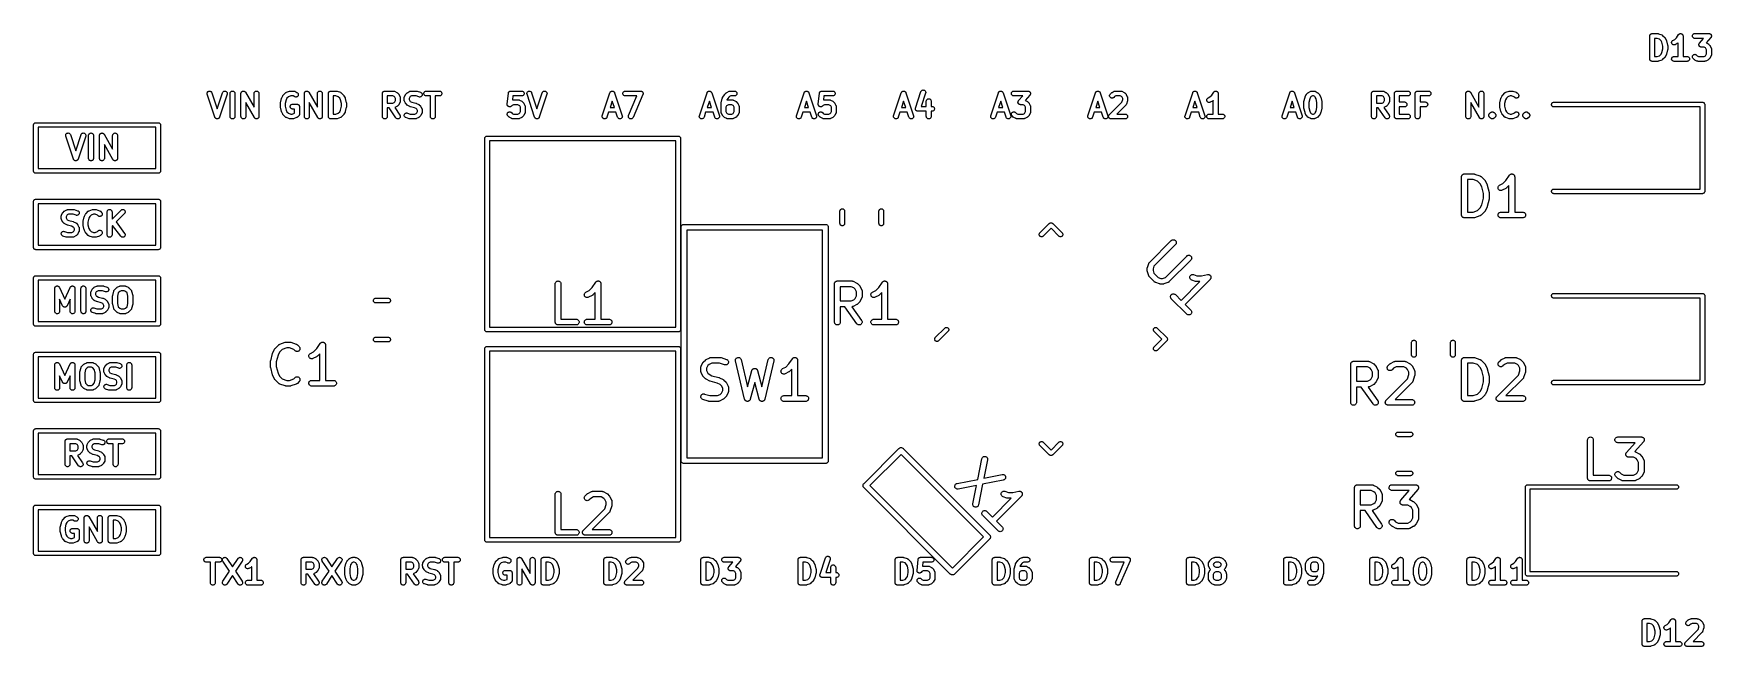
# Model space of a CAD drawing. Extents: x 100.6 to 144.5, y -108 to -92.
import ezdxf

# ---------------------------------------------------------------- set-up
doc = ezdxf.new("R2010")
doc.units = 0
doc.header["$MEASUREMENT"] = 0
doc.layers.add('BLACK', color=7, linetype='CONTINUOUS')

msp = doc.modelspace()

# ---------------------------------------------------------------- linework, layer by layer
at = {"layer": 'BLACK', "linetype": 'CONTINUOUS'}
for p, q in [((142.908, -92.0705), (142.909, -92.0646)), ((142.908, -92.071), (142.908, -92.0705)), ((142.908, -92.0714), (142.908, -92.071)), ((142.908, -92.071), (142.908, -92.071)), ((142.908, -92.071), (142.908, -92.071)), ((142.908, -92.6714), (142.908, -92.0714)), ((142.909, -92.0582), (142.911, -92.0525)), ((142.909, -92.0584), (142.909, -92.0582)), ((142.909, -92.0587), (142.909, -92.0584)), ((142.909, -92.0646), (142.909, -92.0587)), ((142.911, -92.0525), (142.913, -92.0468)), ((142.913, -92.0464), (142.916, -92.0412)), ((142.913, -92.0466), (142.913, -92.0464)), ((142.913, -92.0468), (142.913, -92.0466)), ((142.916, -92.0412), (142.919, -92.0359)), ((142.919, -92.0356), (142.923, -92.031)), ((142.919, -92.0357), (142.919, -92.0356)), ((142.919, -92.0359), (142.919, -92.0357)), ((142.923, -92.031), (142.927, -92.0264)), ((142.927, -92.0261), (142.932, -92.0223)), ((142.927, -92.0262), (142.927, -92.0261)), ((142.927, -92.0264), (142.927, -92.0262)), ((142.932, -92.0223), (142.936, -92.0185)), ((142.936, -92.0184), (142.937, -92.0183)), ((142.936, -92.0185), (142.936, -92.0184)), ((142.937, -92.0183), (142.942, -92.0155)), ((142.942, -92.0155), (142.947, -92.0127)), ((142.947, -92.0127), (142.948, -92.0126)), ((142.947, -92.0127), (142.947, -92.0127)), ((142.948, -92.0126), (142.953, -92.0109)), ((142.953, -92.0109), (142.959, -92.0091)), ((142.959, -92.0091), (142.959, -92.0091)), ((142.959, -92.0091), (142.96, -92.0091)), ((142.96, -92.0091), (142.965, -92.0085)), ((142.965, -92.0085), (142.971, -92.0079)), ((142.971, -92.0079), (143.114, -92.0079)), ((143.035, -92.1349), (143.035, -92.6079)), ((143.104, -92.1349), (143.035, -92.1349)), ((143.166, -92.1555), (143.104, -92.1349)), ((143.114, -92.0079), (143.115, -92.0079)), ((143.115, -92.0079), (143.119, -92.0083)), ((143.119, -92.0083), (143.122, -92.0084)), ((143.122, -92.0084), (143.125, -92.009)), ((143.125, -92.009), (143.127, -92.0093)), ((143.127, -92.0093), (143.131, -92.0104)), ((143.131, -92.0104), (143.134, -92.0112)), ((143.134, -92.0112), (143.22, -92.0398)), ((143.22, -92.0398), (143.221, -92.04)), ((143.221, -92.04), (143.223, -92.0408)), ((143.223, -92.0408), (143.224, -92.0414)), ((143.224, -92.0414), (143.228, -92.0434)), ((143.228, -92.0434), (143.232, -92.0452)), ((143.232, -92.0452), (143.234, -92.0463)), ((143.234, -92.0463), (143.235, -92.0472)), ((143.235, -92.0472), (143.239, -92.05)), ((143.239, -92.05), (143.242, -92.0525)), ((143.242, -92.0525), (143.243, -92.0539)), ((143.243, -92.0539), (143.245, -92.0551)), ((143.245, -92.0551), (143.302, -92.1122)), ((143.302, -92.1122), (143.303, -92.1129)), ((143.303, -92.1129), (143.305, -92.1157)), ((143.305, -92.1157), (143.307, -92.1183)), ((143.307, -92.1183), (143.309, -92.1205)), ((143.309, -92.1205), (143.31, -92.1226)), ((143.31, -92.1226), (143.312, -92.1257)), ((143.312, -92.1257), (143.314, -92.1287)), ((143.314, -92.1287), (143.343, -92.1859)), ((143.562, -92.1621), (143.608, -92.1167)), ((143.608, -92.1167), (143.661, -92.0362)), ((143.661, -92.0362), (143.662, -92.0355)), ((143.662, -92.0355), (143.666, -92.0307)), ((143.666, -92.0307), (143.67, -92.0261)), ((143.67, -92.026), (143.674, -92.0223)), ((143.67, -92.0261), (143.67, -92.026)), ((143.67, -92.026), (143.67, -92.026)), ((143.674, -92.0223), (143.68, -92.0183)), ((143.68, -92.0182), (143.685, -92.0155)), ((143.68, -92.0183), (143.68, -92.0182)), ((143.68, -92.0183), (143.68, -92.0183)), ((143.685, -92.0155), (143.69, -92.0126)), ((143.69, -92.0126), (143.691, -92.0125)), ((143.691, -92.0125), (143.697, -92.0107)), ((143.691, -92.0125), (143.691, -92.0125)), ((143.697, -92.0107), (143.702, -92.0091)), ((143.702, -92.009), (143.709, -92.0085)), ((143.702, -92.0091), (143.702, -92.009)), ((143.702, -92.009), (143.702, -92.009)), ((143.709, -92.0085), (143.715, -92.0079)), ((143.715, -92.0079), (143.715, -92.0079)), ((143.715, -92.0079), (143.715, -92.0079)), ((143.715, -92.0079), (143.721, -92.0086)), ((143.721, -92.0086), (143.727, -92.0092)), ((143.727, -92.0092), (143.727, -92.0092)), ((143.727, -92.0092), (143.727, -92.0092)), ((143.727, -92.0092), (143.733, -92.0112)), ((143.733, -92.0112), (143.739, -92.0129)), ((143.739, -92.0129), (143.739, -92.0129)), ((143.739, -92.0129), (143.739, -92.0129)), ((143.739, -92.0129), (143.744, -92.0159)), ((143.744, -92.0159), (143.75, -92.0188)), ((143.75, -92.0188), (143.75, -92.0188)), ((143.75, -92.0188), (143.75, -92.0188)), ((143.75, -92.0188), (143.755, -92.0228)), ((143.755, -92.0228), (143.759, -92.0267)), ((143.759, -92.0267), (143.759, -92.0267)), ((143.759, -92.0267), (143.759, -92.0268)), ((143.759, -92.0268), (143.764, -92.0318)), ((143.764, -92.0318), (143.767, -92.0363)), ((143.767, -92.0363), (143.767, -92.0363)), ((143.767, -92.0363), (143.767, -92.0364)), ((143.767, -92.0364), (143.77, -92.0421)), ((143.77, -92.0421), (143.773, -92.0472)), ((143.773, -92.0472), (143.773, -92.0473)), ((143.773, -92.0473), (143.773, -92.0473)), ((143.773, -92.0473), (143.775, -92.0532)), ((143.775, -92.0532), (143.777, -92.0591)), ((143.777, -92.0591), (143.777, -92.0591)), ((143.777, -92.0591), (143.777, -92.0592)), ((143.777, -92.0592), (143.777, -92.0652)), ((143.777, -92.0652), (143.778, -92.0714)), ((143.778, -92.0714), (143.778, -92.6079)), ((144.022, -92.071), (144.024, -92.0587)), ((144.023, -92.0833), (144.022, -92.071)), ((144.027, -92.0952), (144.023, -92.0833)), ((144.024, -92.0587), (144.027, -92.0468)), ((144.027, -92.0468), (144.033, -92.0359)), ((144.033, -92.1062), (144.027, -92.0952)), ((144.033, -92.0359), (144.041, -92.0264)), ((144.04, -92.1159), (144.033, -92.1062)), ((144.05, -92.1238), (144.04, -92.1159)), ((144.041, -92.0264), (144.051, -92.0185)), ((144.061, -92.1298), (144.05, -92.1238)), ((144.051, -92.0185), (144.062, -92.0127)), ((144.073, -92.1335), (144.061, -92.1298)), ((144.062, -92.0127), (144.073, -92.0091)), ((144.073, -92.0091), (144.086, -92.0079)), ((144.085, -92.1349), (144.073, -92.1335)), ((144.086, -92.1349), (144.085, -92.1349)), ((144.086, -92.0079), (144.457, -92.0079)), ((144.317, -92.1349), (144.086, -92.1349)), ((144.209, -92.2582), (144.317, -92.1349)), ((144.505, -92.1132), (144.385, -92.2501)), ((144.457, -92.0079), (144.458, -92.0079)), ((144.458, -92.0079), (144.462, -92.0084)), ((144.462, -92.0084), (144.466, -92.0085)), ((144.466, -92.0085), (144.468, -92.0091)), ((144.468, -92.0091), (144.47, -92.0093)), ((144.47, -92.0093), (144.474, -92.0105)), ((144.474, -92.0105), (144.478, -92.0115)), ((144.478, -92.0115), (144.48, -92.0124)), ((144.48, -92.0124), (144.482, -92.0131)), ((144.482, -92.0131), (144.486, -92.015)), ((144.486, -92.015), (144.489, -92.0166)), ((144.489, -92.0166), (144.491, -92.018)), ((144.491, -92.018), (144.493, -92.019)), ((144.493, -92.019), (144.496, -92.0216)), ((144.496, -92.0216), (144.499, -92.0239)), ((144.499, -92.0239), (144.501, -92.0256)), ((144.501, -92.0256), (144.503, -92.027)), ((144.503, -92.027), (144.505, -92.0301)), ((144.505, -92.0301), (144.508, -92.033)), ((144.507, -92.11), (144.505, -92.1132)), ((144.51, -92.1069), (144.507, -92.11)), ((144.508, -92.033), (144.509, -92.0349)), ((144.509, -92.0349), (144.51, -92.0367)), ((144.51, -92.0367), (144.512, -92.0402)), ((144.511, -92.105), (144.51, -92.1069)), ((144.512, -92.1032), (144.511, -92.105)), ((144.512, -92.0402), (144.514, -92.0436)), ((144.514, -92.0995), (144.512, -92.1032)), ((144.514, -92.0436), (144.515, -92.0457)), ((144.516, -92.096), (144.514, -92.0995)), ((144.515, -92.0457), (144.516, -92.0476)), ((144.516, -92.0476), (144.517, -92.0515)), ((144.517, -92.0919), (144.516, -92.0939)), ((144.516, -92.0939), (144.516, -92.096)), ((144.517, -92.0515), (144.519, -92.0552)), ((144.518, -92.088), (144.517, -92.0919)), ((144.519, -92.0842), (144.518, -92.088)), ((144.519, -92.0552), (144.519, -92.0574)), ((144.519, -92.0574), (144.52, -92.0595)), ((144.52, -92.082), (144.519, -92.0842)), ((144.52, -92.0595), (144.52, -92.0635)), ((144.52, -92.0635), (144.521, -92.0674)), ((144.521, -92.0674), (144.52, -92.0697)), ((144.52, -92.0697), (144.521, -92.0719)), ((144.521, -92.0719), (144.52, -92.0758)), ((144.52, -92.0758), (144.52, -92.0798)), ((144.52, -92.0798), (144.52, -92.082)), ((143.104, -92.6079), (143.166, -92.5874)), ((143.205, -92.1948), (143.166, -92.1555)), ((143.166, -92.5874), (143.205, -92.5481)), ((143.226, -92.2364), (143.205, -92.1948)), ((143.205, -92.5481), (143.226, -92.5064)), ((143.251, -92.3364), (143.226, -92.2364)), ((143.226, -92.5064), (143.251, -92.4065)), ((143.251, -92.4065), (143.251, -92.3364)), ((143.343, -92.557), (143.314, -92.6141)), ((143.343, -92.1859), (143.343, -92.1867)), ((143.343, -92.1867), (143.343, -92.187)), ((143.343, -92.187), (143.343, -92.1872)), ((143.343, -92.1872), (143.345, -92.1928)), ((143.345, -92.5509), (143.343, -92.5564)), ((143.343, -92.5564), (143.343, -92.5567)), ((143.343, -92.5567), (143.343, -92.557)), ((143.345, -92.1928), (143.347, -92.1983)), ((143.347, -92.5454), (143.345, -92.5509)), ((143.347, -92.1983), (143.347, -92.1986)), ((143.347, -92.1986), (143.347, -92.1989)), ((143.347, -92.1989), (143.376, -92.3132)), ((143.376, -92.4297), (143.347, -92.544)), ((143.347, -92.544), (143.347, -92.5448)), ((143.347, -92.5448), (143.347, -92.5451)), ((143.347, -92.5451), (143.347, -92.5454)), ((143.376, -92.3132), (143.376, -92.314)), ((143.376, -92.314), (143.376, -92.3152)), ((143.376, -92.3152), (143.377, -92.3162)), ((143.377, -92.4225), (143.376, -92.4275)), ((143.376, -92.4275), (143.376, -92.4286)), ((143.376, -92.4286), (143.376, -92.4297)), ((143.377, -92.3162), (143.377, -92.3213)), ((143.377, -92.3213), (143.378, -92.3263)), ((143.378, -92.4174), (143.377, -92.4225)), ((143.378, -92.3263), (143.378, -92.3274)), ((143.378, -92.3274), (143.378, -92.3286)), ((143.378, -92.3286), (143.378, -92.4143)), ((143.378, -92.4143), (143.378, -92.4152)), ((143.378, -92.4152), (143.378, -92.4163)), ((143.378, -92.4163), (143.378, -92.4174)), ((143.479, -92.247), (143.48, -92.2346)), ((143.482, -92.2593), (143.479, -92.247)), ((143.48, -92.2346), (143.483, -92.2226)), ((143.486, -92.2709), (143.482, -92.2593)), ((143.483, -92.2226), (143.488, -92.2113)), ((143.492, -92.2814), (143.486, -92.2709)), ((143.488, -92.2113), (143.495, -92.2012)), ((143.501, -92.2905), (143.492, -92.2814)), ((143.495, -92.2012), (143.504, -92.1927)), ((143.511, -92.2977), (143.501, -92.2905)), ((143.504, -92.1927), (143.514, -92.1861)), ((143.522, -92.3029), (143.511, -92.2977)), ((143.514, -92.1861), (143.562, -92.1621)), ((143.534, -92.3058), (143.522, -92.3029)), ((143.547, -92.3062), (143.534, -92.3058)), ((143.559, -92.3043), (143.547, -92.3062)), ((143.57, -92.3), (143.559, -92.3043)), ((143.571, -92.2997), (143.57, -92.3)), ((143.628, -92.2711), (143.571, -92.2997)), ((143.631, -92.2692), (143.628, -92.2711)), ((143.635, -92.2675), (143.631, -92.2692)), ((143.637, -92.2659), (143.635, -92.2675)), ((143.639, -92.2645), (143.637, -92.2659)), ((143.641, -92.262), (143.639, -92.2645)), ((143.644, -92.2598), (143.641, -92.262)), ((143.645, -92.2592), (143.644, -92.2598)), ((143.651, -92.2533), (143.645, -92.2592)), ((143.651, -92.6079), (143.651, -92.2533)), ((144.027, -92.5895), (144.033, -92.5786)), ((144.033, -92.5786), (144.041, -92.5691)), ((144.041, -92.5691), (144.051, -92.5613)), ((144.051, -92.5613), (144.062, -92.5555)), ((144.062, -92.5555), (144.074, -92.552)), ((144.074, -92.552), (144.086, -92.5508)), ((144.086, -92.5508), (144.098, -92.552)), ((144.098, -92.552), (144.11, -92.5557)), ((144.11, -92.5557), (144.121, -92.5615)), ((144.121, -92.5615), (144.131, -92.5694)), ((144.131, -92.5694), (144.152, -92.5907)), ((144.194, -92.2916), (144.195, -92.2894)), ((144.194, -92.2956), (144.194, -92.2916)), ((144.194, -92.2996), (144.194, -92.2956)), ((144.194, -92.3018), (144.194, -92.2996)), ((144.194, -92.304), (144.194, -92.3018)), ((144.194, -92.3079), (144.194, -92.304)), ((144.195, -92.3119), (144.194, -92.3079)), ((144.195, -92.2872), (144.196, -92.2834)), ((144.195, -92.2894), (144.195, -92.2872)), ((144.195, -92.314), (144.195, -92.3119)), ((144.196, -92.3162), (144.195, -92.314)), ((144.196, -92.2834), (144.197, -92.2796)), ((144.197, -92.32), (144.196, -92.3162)), ((144.197, -92.2796), (144.198, -92.2775)), ((144.198, -92.3238), (144.197, -92.32)), ((144.198, -92.2775), (144.199, -92.2754)), ((144.199, -92.3258), (144.198, -92.3238)), ((144.199, -92.2754), (144.2, -92.2719)), ((144.2, -92.3279), (144.199, -92.3258)), ((144.2, -92.2719), (144.202, -92.2683)), ((144.202, -92.3312), (144.2, -92.3279)), ((144.202, -92.2683), (144.203, -92.2664)), ((144.204, -92.3348), (144.202, -92.3312)), ((144.203, -92.2664), (144.204, -92.2645)), ((144.204, -92.2645), (144.207, -92.2614)), ((144.205, -92.3365), (144.204, -92.3348)), ((144.207, -92.3384), (144.205, -92.3365)), ((144.207, -92.2614), (144.209, -92.2582)), ((144.209, -92.3413), (144.207, -92.3384)), ((144.212, -92.3444), (144.209, -92.3413)), ((144.213, -92.3459), (144.212, -92.3444)), ((144.215, -92.3475), (144.213, -92.3459)), ((144.218, -92.3498), (144.215, -92.3475)), ((144.221, -92.3524), (144.218, -92.3498)), ((144.223, -92.3535), (144.221, -92.3524)), ((144.225, -92.3548), (144.223, -92.3535)), ((144.229, -92.3564), (144.225, -92.3548)), ((144.232, -92.3584), (144.229, -92.3564)), ((144.234, -92.359), (144.232, -92.3584)), ((144.236, -92.36), (144.234, -92.359)), ((144.24, -92.3609), (144.236, -92.36)), ((144.244, -92.3621), (144.24, -92.3609)), ((144.246, -92.3624), (144.244, -92.3621)), ((144.248, -92.3629), (144.246, -92.3624)), ((144.252, -92.3631), (144.248, -92.3629)), ((144.256, -92.3635), (144.252, -92.3631)), ((144.257, -92.3635), (144.256, -92.3635)), ((144.328, -92.3635), (144.257, -92.3635)), ((144.362, -92.3808), (144.328, -92.3635)), ((144.376, -92.3948), (144.362, -92.3808)), ((144.362, -92.5907), (144.376, -92.5767)), ((144.394, -92.4293), (144.376, -92.3948)), ((144.376, -92.5767), (144.394, -92.5422)), ((144.385, -92.2501), (144.428, -92.2718)), ((144.394, -92.5422), (144.394, -92.4293)), ((144.428, -92.2718), (144.429, -92.2722)), ((144.429, -92.2722), (144.432, -92.2741)), ((144.432, -92.2741), (144.435, -92.2758)), ((144.435, -92.2758), (144.437, -92.2775)), ((144.437, -92.2775), (144.44, -92.2789)), ((144.44, -92.2789), (144.442, -92.2814)), ((144.442, -92.2814), (144.445, -92.2837)), ((144.445, -92.2837), (144.473, -92.3122)), ((144.473, -92.3122), (144.474, -92.3129)), ((144.474, -92.3129), (144.476, -92.3157)), ((144.476, -92.3157), (144.479, -92.3183)), ((144.479, -92.3183), (144.48, -92.3205)), ((144.48, -92.3205), (144.482, -92.3226)), ((144.482, -92.3226), (144.483, -92.3257)), ((144.483, -92.3257), (144.485, -92.3287)), ((144.485, -92.3287), (144.514, -92.3859)), ((144.514, -92.5855), (144.485, -92.6427)), ((144.514, -92.3859), (144.514, -92.3867)), ((144.514, -92.3867), (144.515, -92.3884)), ((144.515, -92.5838), (144.514, -92.5855)), ((144.515, -92.3884), (144.516, -92.3901)), ((144.516, -92.5822), (144.515, -92.5838)), ((144.516, -92.3901), (144.517, -92.3943)), ((144.517, -92.578), (144.516, -92.5822)), ((144.517, -92.3943), (144.519, -92.3983)), ((144.518, -92.574), (144.517, -92.578)), ((144.519, -92.5721), (144.518, -92.574)), ((144.519, -92.3983), (144.519, -92.4002)), ((144.519, -92.4002), (144.519, -92.402)), ((144.519, -92.402), (144.52, -92.4063)), ((144.52, -92.566), (144.519, -92.5703)), ((144.519, -92.5703), (144.519, -92.5721)), ((144.52, -92.4063), (144.521, -92.4106)), ((144.521, -92.4106), (144.52, -92.4124)), ((144.52, -92.4124), (144.521, -92.4143)), ((144.521, -92.558), (144.52, -92.5599)), ((144.52, -92.5599), (144.52, -92.5618)), ((144.52, -92.5618), (144.52, -92.566)), ((144.521, -92.4143), (144.521, -92.5571)), ((144.521, -92.5571), (144.521, -92.558)), ((142.909, -92.6774), (142.908, -92.6714)), ((142.909, -92.6833), (142.909, -92.6774)), ((142.909, -92.6835), (142.909, -92.6833)), ((142.909, -92.6838), (142.909, -92.6835)), ((142.911, -92.6895), (142.909, -92.6838)), ((142.913, -92.6952), (142.911, -92.6895)), ((142.913, -92.6954), (142.913, -92.6952)), ((142.913, -92.6956), (142.913, -92.6954)), ((142.916, -92.7009), (142.913, -92.6956)), ((142.918, -92.7062), (142.916, -92.7009)), ((142.918, -92.7064), (142.918, -92.7062)), ((142.919, -92.7066), (142.918, -92.7064)), ((142.922, -92.7111), (142.919, -92.7066)), ((142.926, -92.7159), (142.922, -92.7111)), ((142.926, -92.716), (142.926, -92.7159)), ((142.926, -92.7162), (142.926, -92.716)), ((142.931, -92.72), (142.926, -92.7162)), ((142.936, -92.7238), (142.931, -92.72)), ((142.936, -92.7239), (142.936, -92.7238)), ((142.936, -92.7241), (142.936, -92.7239)), ((142.941, -92.7269), (142.936, -92.7241)), ((142.946, -92.7298), (142.941, -92.7269)), ((142.947, -92.7299), (142.946, -92.7298)), ((142.947, -92.73), (142.947, -92.7299)), ((142.953, -92.7317), (142.947, -92.73)), ((142.958, -92.7335), (142.953, -92.7317)), ((142.958, -92.7336), (142.958, -92.7335)), ((142.959, -92.7336), (142.958, -92.7336)), ((142.965, -92.7343), (142.959, -92.7336)), ((142.971, -92.7349), (142.965, -92.7343)), ((143.114, -92.7349), (142.971, -92.7349)), ((142.971, -92.7349), (142.971, -92.7349)), ((142.971, -92.7349), (142.971, -92.7349)), ((142.971, -92.7349), (142.971, -92.7349)), ((142.971, -92.7349), (142.971, -92.7349)), ((143.035, -92.6079), (143.104, -92.6079)), ((143.118, -92.7346), (143.114, -92.7349)), ((143.121, -92.7345), (143.118, -92.7346)), ((143.124, -92.734), (143.121, -92.7345)), ((143.127, -92.7337), (143.124, -92.734)), ((143.13, -92.7327), (143.127, -92.7337)), ((143.134, -92.7319), (143.13, -92.7327)), ((143.22, -92.7031), (143.134, -92.7317)), ((143.134, -92.7317), (143.134, -92.7319)), ((143.222, -92.7023), (143.22, -92.7031)), ((143.224, -92.7018), (143.222, -92.7023)), ((143.227, -92.6998), (143.224, -92.7018)), ((143.231, -92.6981), (143.227, -92.6998)), ((143.233, -92.697), (143.231, -92.6981)), ((143.235, -92.6961), (143.233, -92.697)), ((143.238, -92.6934), (143.235, -92.6961)), ((143.242, -92.6909), (143.238, -92.6934)), ((143.243, -92.6895), (143.242, -92.6909)), ((143.244, -92.6884), (143.243, -92.6895)), ((143.245, -92.6878), (143.244, -92.6884)), ((143.302, -92.6306), (143.245, -92.6878)), ((143.304, -92.6279), (143.302, -92.6306)), ((143.307, -92.6253), (143.304, -92.6279)), ((143.308, -92.6231), (143.307, -92.6253)), ((143.31, -92.621), (143.308, -92.6231)), ((143.312, -92.6179), (143.31, -92.621)), ((143.314, -92.6149), (143.312, -92.6179)), ((143.314, -92.6141), (143.314, -92.6149)), ((143.479, -92.671), (143.481, -92.6587)), ((143.48, -92.6833), (143.479, -92.671)), ((143.484, -92.6952), (143.48, -92.6833)), ((143.481, -92.6587), (143.484, -92.6468)), ((143.484, -92.6468), (143.49, -92.6359)), ((143.49, -92.7062), (143.484, -92.6952)), ((143.49, -92.6359), (143.498, -92.6264)), ((143.497, -92.7159), (143.49, -92.7062)), ((143.507, -92.7238), (143.497, -92.7159)), ((143.498, -92.6264), (143.508, -92.6185)), ((143.518, -92.7298), (143.507, -92.7238)), ((143.508, -92.6185), (143.519, -92.6127)), ((143.53, -92.7335), (143.518, -92.7298)), ((143.519, -92.6127), (143.531, -92.6091)), ((143.542, -92.7349), (143.53, -92.7335)), ((143.531, -92.6091), (143.543, -92.6079)), ((143.543, -92.7349), (143.542, -92.7349)), ((143.543, -92.6079), (143.651, -92.6079)), ((143.886, -92.7349), (143.543, -92.7349)), ((143.778, -92.6079), (143.886, -92.6079)), ((143.886, -92.6079), (143.887, -92.6079)), ((143.898, -92.7337), (143.886, -92.7349)), ((143.887, -92.6079), (143.899, -92.6093)), ((143.91, -92.7301), (143.898, -92.7337)), ((143.899, -92.6093), (143.911, -92.6131)), ((143.921, -92.7243), (143.91, -92.7301)), ((143.911, -92.6131), (143.922, -92.619)), ((143.93, -92.7165), (143.921, -92.7243)), ((143.922, -92.619), (143.931, -92.627)), ((143.938, -92.7069), (143.93, -92.7165)), ((143.931, -92.627), (143.939, -92.6367)), ((143.944, -92.696), (143.938, -92.7069)), ((143.939, -92.6367), (143.945, -92.6476)), ((143.948, -92.6842), (143.944, -92.696)), ((143.945, -92.6476), (143.948, -92.6595)), ((143.948, -92.6595), (143.949, -92.6719)), ((143.949, -92.6719), (143.948, -92.6842)), ((144.022, -92.6136), (144.024, -92.6013)), ((144.023, -92.626), (144.022, -92.6136)), ((144.027, -92.6379), (144.023, -92.626)), ((144.024, -92.6013), (144.027, -92.5895)), ((144.032, -92.6489), (144.027, -92.6379)), ((144.04, -92.6586), (144.032, -92.6489)), ((144.041, -92.6592), (144.04, -92.6586)), ((144.069, -92.6878), (144.041, -92.6592)), ((144.072, -92.69), (144.069, -92.6878)), ((144.075, -92.6925), (144.072, -92.69)), ((144.077, -92.6939), (144.075, -92.6925)), ((144.079, -92.6956), (144.077, -92.6939)), ((144.082, -92.6973), (144.079, -92.6956)), ((144.085, -92.6993), (144.082, -92.6973)), ((144.086, -92.6997), (144.085, -92.6993)), ((144.143, -92.7282), (144.086, -92.6997)), ((144.145, -92.7289), (144.143, -92.7282)), ((144.146, -92.7298), (144.145, -92.7289)), ((144.151, -92.7311), (144.146, -92.7298)), ((144.155, -92.7327), (144.151, -92.7311)), ((144.152, -92.5907), (144.186, -92.6079)), ((144.156, -92.733), (144.155, -92.7327)), ((144.158, -92.7335), (144.156, -92.733)), ((144.163, -92.734), (144.158, -92.7335)), ((144.167, -92.7348), (144.163, -92.734)), ((144.169, -92.7347), (144.167, -92.7348)), ((144.171, -92.7349), (144.169, -92.7347)), ((144.343, -92.7349), (144.171, -92.7349)), ((144.171, -92.7349), (144.171, -92.7349)), ((144.186, -92.6079), (144.328, -92.6079)), ((144.328, -92.6079), (144.362, -92.5907)), ((144.345, -92.7347), (144.343, -92.7349)), ((144.347, -92.7348), (144.345, -92.7347)), ((144.351, -92.7341), (144.347, -92.7348)), ((144.355, -92.7337), (144.351, -92.7341)), ((144.357, -92.7332), (144.355, -92.7337)), ((144.359, -92.7329), (144.357, -92.7332)), ((144.363, -92.7314), (144.359, -92.7329)), ((144.367, -92.7301), (144.363, -92.7314)), ((144.369, -92.7293), (144.367, -92.7301)), ((144.37, -92.7286), (144.369, -92.7293)), ((144.371, -92.7282), (144.37, -92.7286)), ((144.428, -92.6997), (144.371, -92.7282)), ((144.431, -92.6977), (144.428, -92.6997)), ((144.435, -92.6961), (144.431, -92.6977)), ((144.437, -92.6945), (144.435, -92.6961)), ((144.439, -92.6931), (144.437, -92.6945)), ((144.441, -92.6906), (144.439, -92.6931)), ((144.444, -92.6884), (144.441, -92.6906)), ((144.445, -92.6878), (144.444, -92.6884)), ((144.473, -92.6592), (144.445, -92.6878)), ((144.476, -92.6564), (144.473, -92.6592)), ((144.478, -92.6539), (144.476, -92.6564)), ((144.48, -92.6517), (144.478, -92.6539)), ((144.481, -92.6496), (144.48, -92.6517)), ((144.483, -92.6465), (144.481, -92.6496)), ((144.485, -92.6435), (144.483, -92.6465)), ((144.485, -92.6427), (144.485, -92.6435)), ((105.18, -93.5702), (105.182, -93.558)), ((105.18, -93.5825), (105.18, -93.5702)), ((105.182, -93.5947), (105.18, -93.5825)), ((105.182, -93.558), (105.186, -93.5464)), ((105.183, -93.5955), (105.182, -93.5947)), ((105.383, -94.1955), (105.183, -93.5955)), ((105.186, -93.5464), (105.193, -93.536)), ((105.193, -93.536), (105.202, -93.5271)), ((105.202, -93.5271), (105.212, -93.52)), ((105.212, -93.52), (105.223, -93.515)), ((105.223, -93.515), (105.235, -93.5124)), ((105.235, -93.5124), (105.248, -93.5121)), ((105.248, -93.5121), (105.26, -93.5143)), ((105.26, -93.5143), (105.271, -93.5187)), ((105.271, -93.5187), (105.282, -93.5254)), ((105.282, -93.5254), (105.291, -93.5339)), ((105.291, -93.5339), (105.298, -93.544)), ((105.298, -93.544), (105.303, -93.5553)), ((105.303, -93.5553), (105.443, -93.9746)), ((105.443, -93.9746), (105.583, -93.5553)), ((105.703, -93.5955), (105.503, -94.1955)), ((105.583, -93.5545), (105.588, -93.5433)), ((105.583, -93.5553), (105.583, -93.5545)), ((105.588, -93.5433), (105.595, -93.5332)), ((105.595, -93.5332), (105.604, -93.5248)), ((105.604, -93.5248), (105.615, -93.5183)), ((105.615, -93.5183), (105.627, -93.514)), ((105.627, -93.514), (105.639, -93.5121)), ((105.639, -93.5121), (105.651, -93.5125)), ((105.651, -93.5125), (105.663, -93.5153)), ((105.663, -93.5153), (105.675, -93.5205)), ((105.675, -93.5205), (105.685, -93.5277)), ((105.685, -93.5277), (105.693, -93.5367)), ((105.693, -93.5367), (105.7, -93.5472)), ((105.7, -93.5472), (105.704, -93.5588)), ((105.706, -93.5834), (105.703, -93.5955)), ((105.704, -93.5588), (105.706, -93.571)), ((105.706, -93.571), (105.706, -93.5834)), ((105.779, -93.5745), (105.781, -93.5622)), ((105.779, -93.5754), (105.779, -93.5745)), ((105.779, -94.1754), (105.779, -93.5754)), ((105.781, -93.5622), (105.784, -93.5504)), ((105.784, -93.5504), (105.79, -93.5396)), ((105.79, -93.5396), (105.798, -93.5301)), ((105.798, -93.5301), (105.808, -93.5223)), ((105.808, -93.5223), (105.819, -93.5166)), ((105.819, -93.5166), (105.831, -93.5131)), ((105.831, -93.5131), (105.843, -93.5119)), ((105.843, -93.5119), (105.856, -93.5132)), ((105.856, -93.5132), (105.867, -93.5169)), ((105.867, -93.5169), (105.878, -93.5228)), ((105.878, -93.5228), (105.888, -93.5307)), ((105.888, -93.5307), (105.896, -93.5403)), ((105.896, -93.5403), (105.902, -93.5512)), ((105.902, -93.5512), (105.905, -93.5631)), ((105.905, -93.5631), (105.906, -93.5754)), ((105.906, -93.5754), (105.906, -94.1754)), ((106.065, -93.5703), (106.066, -93.5663)), ((106.065, -93.5724), (106.065, -93.5703)), ((106.065, -93.5745), (106.065, -93.5724)), ((106.065, -93.5754), (106.065, -93.5745)), ((106.065, -94.1754), (106.065, -93.5754)), ((106.066, -93.5622), (106.067, -93.5602)), ((106.066, -93.5663), (106.066, -93.5622)), ((106.067, -93.5581), (106.069, -93.5543)), ((106.067, -93.5602), (106.067, -93.5581)), ((106.069, -93.5543), (106.07, -93.5504)), ((106.07, -93.5504), (106.071, -93.5485)), ((106.071, -93.5485), (106.072, -93.5465)), ((106.072, -93.5465), (106.074, -93.5431)), ((106.074, -93.5431), (106.076, -93.5396)), ((106.076, -93.5396), (106.078, -93.5379)), ((106.078, -93.5379), (106.079, -93.5361)), ((106.079, -93.5361), (106.082, -93.5332)), ((106.082, -93.5332), (106.084, -93.5301)), ((106.084, -93.5301), (106.086, -93.5287)), ((106.086, -93.5287), (106.087, -93.5272)), ((106.087, -93.5272), (106.091, -93.5249)), ((106.091, -93.5249), (106.094, -93.5223)), ((106.094, -93.5223), (106.096, -93.5213)), ((106.096, -93.5213), (106.097, -93.5201)), ((106.097, -93.5201), (106.101, -93.5184)), ((106.101, -93.5184), (106.105, -93.5166)), ((106.105, -93.5166), (106.107, -93.5159)), ((106.107, -93.5159), (106.109, -93.5151)), ((106.109, -93.5151), (106.113, -93.5142)), ((106.113, -93.5142), (106.117, -93.5131)), ((106.117, -93.5131), (106.119, -93.5129)), ((106.119, -93.5129), (106.121, -93.5124)), ((106.121, -93.5124), (106.125, -93.5123)), ((106.125, -93.5123), (106.129, -93.5119)), ((106.129, -93.5119), (106.131, -93.5122)), ((106.131, -93.5122), (106.133, -93.5121)), ((106.133, -93.5121), (106.137, -93.5128)), ((106.137, -93.5128), (106.141, -93.5132)), ((106.141, -93.5132), (106.143, -93.5139)), ((106.143, -93.5139), (106.145, -93.5142)), ((106.145, -93.5142), (106.149, -93.5157)), ((106.149, -93.5157), (106.153, -93.5169)), ((106.153, -93.5169), (106.155, -93.5179)), ((106.155, -93.5179), (106.157, -93.5187)), ((106.157, -93.5187), (106.16, -93.5208)), ((106.16, -93.5208), (106.164, -93.5228)), ((106.164, -93.5228), (106.166, -93.5241)), ((106.166, -93.5241), (106.168, -93.5253)), ((106.168, -93.5253), (106.17, -93.5281)), ((106.17, -93.5281), (106.174, -93.5307)), ((106.174, -93.5307), (106.175, -93.5323)), ((106.175, -93.5323), (106.177, -93.5338)), ((106.177, -93.5338), (106.179, -93.5371)), ((106.179, -93.5371), (106.181, -93.5403)), ((106.181, -93.5403), (106.182, -93.5422)), ((106.182, -93.5422), (106.184, -93.5439)), ((106.184, -93.5439), (106.408, -93.9363)), ((106.416, -94.2069), (106.192, -93.8145)), ((106.192, -93.8145), (106.192, -94.1754)), ((106.408, -93.5745), (106.409, -93.5622)), ((106.408, -93.5754), (106.408, -93.5745)), ((106.408, -93.9363), (106.408, -93.5754)), ((106.409, -93.5622), (106.413, -93.5504)), ((106.413, -93.5504), (106.419, -93.5396)), ((106.419, -93.5396), (106.427, -93.5301)), ((106.427, -93.5301), (106.437, -93.5223)), ((106.437, -93.5223), (106.448, -93.5166)), ((106.448, -93.5166), (106.46, -93.5131)), ((106.46, -93.5131), (106.472, -93.5119)), ((106.472, -93.5119), (106.484, -93.5132)), ((106.484, -93.5132), (106.496, -93.5169)), ((106.496, -93.5169), (106.507, -93.5228)), ((106.507, -93.5228), (106.516, -93.5307)), ((106.516, -93.5307), (106.524, -93.5403)), ((106.524, -93.5403), (106.53, -93.5512)), ((106.53, -93.5512), (106.534, -93.5631)), ((106.534, -93.5631), (106.535, -93.5754)), ((106.535, -93.5754), (106.535, -94.1754)), ((107.094, -93.8294), (107.095, -93.8244)), ((107.094, -93.8306), (107.094, -93.8294)), ((107.094, -93.8317), (107.094, -93.8306)), ((107.094, -93.8326), (107.094, -93.8317)), ((107.094, -93.9183), (107.094, -93.8326)), ((107.095, -93.8194), (107.096, -93.8183)), ((107.095, -93.8244), (107.095, -93.8194)), ((107.096, -93.8172), (107.124, -93.7029)), ((107.096, -93.8183), (107.096, -93.8172)), ((107.124, -93.7029), (107.125, -93.702)), ((107.125, -93.7015), (107.127, -93.6959)), ((107.125, -93.7018), (107.125, -93.7015)), ((107.125, -93.702), (107.125, -93.7018)), ((107.127, -93.6959), (107.129, -93.6904)), ((107.129, -93.6899), (107.158, -93.6327)), ((107.129, -93.6902), (107.129, -93.6899)), ((107.129, -93.6904), (107.129, -93.6902)), ((107.158, -93.632), (107.16, -93.629)), ((107.158, -93.6327), (107.158, -93.632)), ((107.16, -93.629), (107.162, -93.6258)), ((107.162, -93.6258), (107.163, -93.6238)), ((107.163, -93.6238), (107.165, -93.6216)), ((107.165, -93.6216), (107.167, -93.619)), ((107.167, -93.619), (107.17, -93.6162)), ((107.17, -93.6162), (107.227, -93.5591)), ((107.246, -93.7404), (107.221, -93.8404)), ((107.221, -93.8404), (107.221, -93.9105)), ((107.227, -93.5585), (107.229, -93.5573)), ((107.227, -93.5591), (107.227, -93.5585)), ((107.229, -93.5573), (107.23, -93.556)), ((107.23, -93.556), (107.234, -93.5534)), ((107.234, -93.5534), (107.237, -93.5507)), ((107.237, -93.5507), (107.239, -93.5499)), ((107.239, -93.5499), (107.24, -93.5488)), ((107.24, -93.5488), (107.244, -93.547)), ((107.244, -93.547), (107.248, -93.545)), ((107.267, -93.6988), (107.246, -93.7404)), ((107.248, -93.545), (107.25, -93.5445)), ((107.25, -93.5445), (107.252, -93.5438)), ((107.252, -93.5438), (107.337, -93.5152)), ((107.306, -93.6595), (107.267, -93.6988)), ((107.368, -93.6389), (107.306, -93.6595)), ((107.337, -93.5152), (107.338, -93.5149)), ((107.338, -93.5149), (107.342, -93.5142)), ((107.342, -93.5142), (107.345, -93.5131)), ((107.345, -93.5131), (107.348, -93.5129)), ((107.348, -93.5129), (107.35, -93.5123)), ((107.35, -93.5123), (107.354, -93.5123)), ((107.352, -93.9055), (107.356, -93.8937)), ((107.354, -93.5123), (107.357, -93.5119)), ((107.356, -93.8937), (107.362, -93.8828)), ((107.357, -93.5119), (107.443, -93.5119)), ((107.362, -93.8828), (107.37, -93.8732)), ((107.428, -93.6389), (107.368, -93.6389)), ((107.37, -93.8732), (107.379, -93.8654)), ((107.379, -93.8654), (107.39, -93.8596)), ((107.39, -93.8596), (107.402, -93.856)), ((107.402, -93.856), (107.415, -93.8548)), ((107.415, -93.8548), (107.529, -93.8548)), ((107.472, -93.6608), (107.428, -93.6389)), ((107.443, -93.5119), (107.444, -93.5119)), ((107.444, -93.5119), (107.446, -93.5121)), ((107.446, -93.5121), (107.448, -93.5121)), ((107.448, -93.5121), (107.452, -93.5128)), ((107.452, -93.5128), (107.456, -93.5133)), ((107.456, -93.5133), (107.458, -93.5139)), ((107.458, -93.5139), (107.46, -93.5142)), ((107.46, -93.5142), (107.464, -93.5158)), ((107.464, -93.5158), (107.468, -93.5171)), ((107.468, -93.5171), (107.47, -93.518)), ((107.47, -93.518), (107.472, -93.5186)), ((107.472, -93.5186), (107.529, -93.5472)), ((107.483, -93.6652), (107.472, -93.6608)), ((107.496, -93.6673), (107.483, -93.6652)), ((107.508, -93.667), (107.496, -93.6673)), ((107.52, -93.6643), (107.508, -93.667)), ((107.531, -93.6593), (107.52, -93.6643)), ((107.529, -93.5472), (107.529, -93.5476)), ((107.529, -93.5476), (107.54, -93.5543)), ((107.529, -93.8548), (107.529, -93.8548)), ((107.529, -93.8548), (107.529, -93.8548)), ((107.529, -93.8548), (107.529, -93.8548)), ((107.529, -93.8548), (107.53, -93.8548)), ((107.53, -93.8548), (107.536, -93.8555)), ((107.542, -93.6522), (107.531, -93.6593)), ((107.536, -93.8555), (107.542, -93.8561)), ((107.54, -93.5543), (107.549, -93.563)), ((107.55, -93.6432), (107.542, -93.6522)), ((107.542, -93.8561), (107.542, -93.8561)), ((107.542, -93.8561), (107.542, -93.8562)), ((107.542, -93.8562), (107.548, -93.858)), ((107.548, -93.858), (107.553, -93.8597)), ((107.549, -93.563), (107.556, -93.5732)), ((107.557, -93.6328), (107.55, -93.6432)), ((107.553, -93.8597), (107.554, -93.8599)), ((107.554, -93.8599), (107.554, -93.8599)), ((107.554, -93.8599), (107.559, -93.8628)), ((107.556, -93.5732), (107.561, -93.5846)), ((107.561, -93.6213), (107.557, -93.6328)), ((107.559, -93.8628), (107.564, -93.8656)), ((107.561, -93.5846), (107.563, -93.5967)), ((107.564, -93.6091), (107.561, -93.6213)), ((107.563, -93.5967), (107.564, -93.6091)), ((107.564, -93.8656), (107.565, -93.8658)), ((107.565, -93.8658), (107.565, -93.8659)), ((107.565, -93.8659), (107.569, -93.8697)), ((107.569, -93.8697), (107.574, -93.8735)), ((107.574, -93.8735), (107.574, -93.8737)), ((107.574, -93.8737), (107.574, -93.8739)), ((107.574, -93.8739), (107.578, -93.8786)), ((107.578, -93.8786), (107.582, -93.8831)), ((107.582, -93.8831), (107.582, -93.8833)), ((107.582, -93.8833), (107.582, -93.8835)), ((107.582, -93.8835), (107.585, -93.8889)), ((107.585, -93.8889), (107.588, -93.8941)), ((107.588, -93.8941), (107.588, -93.8943)), ((107.588, -93.8943), (107.588, -93.8945)), ((107.588, -93.8945), (107.589, -93.9002)), ((107.589, -93.9002), (107.591, -93.906)), ((107.722, -93.5754), (107.723, -93.5745)), ((107.722, -94.1754), (107.722, -93.5754)), ((107.723, -93.5663), (107.724, -93.5622)), ((107.723, -93.5703), (107.723, -93.5663)), ((107.723, -93.5724), (107.723, -93.5703)), ((107.723, -93.5745), (107.723, -93.5724)), ((107.724, -93.5622), (107.725, -93.5602)), ((107.725, -93.5581), (107.726, -93.5543)), ((107.725, -93.5602), (107.725, -93.5581)), ((107.726, -93.5543), (107.728, -93.5504)), ((107.728, -93.5504), (107.729, -93.5485)), ((107.729, -93.5465), (107.732, -93.5431)), ((107.729, -93.5485), (107.729, -93.5465)), ((107.732, -93.5431), (107.734, -93.5396)), ((107.734, -93.5396), (107.735, -93.5379)), ((107.735, -93.5379), (107.736, -93.5361)), ((107.736, -93.5361), (107.739, -93.5332)), ((107.739, -93.5332), (107.742, -93.5301)), ((107.742, -93.5301), (107.743, -93.5287)), ((107.743, -93.5287), (107.745, -93.5272)), ((107.745, -93.5272), (107.748, -93.5249)), ((107.748, -93.5249), (107.751, -93.5223)), ((107.751, -93.5223), (107.753, -93.5213)), ((107.753, -93.5213), (107.755, -93.5201)), ((107.755, -93.5201), (107.759, -93.5184)), ((107.759, -93.5184), (107.762, -93.5166)), ((107.762, -93.5166), (107.764, -93.5159)), ((107.764, -93.5159), (107.766, -93.5151)), ((107.766, -93.5151), (107.77, -93.5142)), ((107.77, -93.5142), (107.774, -93.5131)), ((107.774, -93.5131), (107.776, -93.5129)), ((107.776, -93.5129), (107.778, -93.5124)), ((107.778, -93.5124), (107.782, -93.5123)), ((107.782, -93.5123), (107.786, -93.5119)), ((107.786, -93.5119), (107.789, -93.5122)), ((107.789, -93.5122), (107.791, -93.5121)), ((107.791, -93.5121), (107.795, -93.5128)), ((107.795, -93.5128), (107.799, -93.5132)), ((107.799, -93.5132), (107.801, -93.5139)), ((107.801, -93.5139), (107.803, -93.5142)), ((107.803, -93.5142), (107.807, -93.5157)), ((107.807, -93.5157), (107.811, -93.5169)), ((107.811, -93.5169), (107.812, -93.5179)), ((107.812, -93.5179), (107.814, -93.5187)), ((107.814, -93.5187), (107.818, -93.5208)), ((107.818, -93.5208), (107.822, -93.5228)), ((107.822, -93.5228), (107.823, -93.5241)), ((107.823, -93.5241), (107.825, -93.5253)), ((107.825, -93.5253), (107.828, -93.5281)), ((107.828, -93.5281), (107.831, -93.5307)), ((107.831, -93.5307), (107.832, -93.5323)), ((107.832, -93.5323), (107.834, -93.5338)), ((107.834, -93.5338), (107.836, -93.5371)), ((107.836, -93.5371), (107.839, -93.5403)), ((107.839, -93.5403), (107.84, -93.5422)), ((107.84, -93.5422), (107.841, -93.5439)), ((107.841, -93.5439), (108.065, -93.9363)), ((108.074, -94.2069), (107.849, -93.8145)), ((107.849, -93.8145), (107.849, -94.1754)), ((108.065, -93.5745), (108.067, -93.5622)), ((108.065, -93.5754), (108.065, -93.5745)), ((108.065, -93.9363), (108.065, -93.5754)), ((108.067, -93.5622), (108.07, -93.5504)), ((108.07, -93.5504), (108.076, -93.5396)), ((108.076, -93.5396), (108.084, -93.5301)), ((108.084, -93.5301), (108.094, -93.5223)), ((108.094, -93.5223), (108.105, -93.5166)), ((108.105, -93.5166), (108.117, -93.5131)), ((108.117, -93.5131), (108.129, -93.5119)), ((108.129, -93.5119), (108.142, -93.5132)), ((108.142, -93.5132), (108.153, -93.5169)), ((108.153, -93.5169), (108.164, -93.5228)), ((108.164, -93.5228), (108.174, -93.5307)), ((108.174, -93.5307), (108.182, -93.5403)), ((108.182, -93.5403), (108.188, -93.5512)), ((108.188, -93.5512), (108.191, -93.5631)), ((108.191, -93.5631), (108.192, -93.5754)), ((108.192, -93.5754), (108.192, -94.1754)), ((108.351, -93.5745), (108.352, -93.5686)), ((108.351, -93.575), (108.351, -93.5745)), ((108.351, -93.5754), (108.351, -93.575)), ((108.351, -93.575), (108.351, -93.575)), ((108.351, -93.575), (108.351, -93.575)), ((108.351, -94.1754), (108.351, -93.5754)), ((108.352, -93.5622), (108.354, -93.5565)), ((108.352, -93.5624), (108.352, -93.5622)), ((108.352, -93.5627), (108.352, -93.5624)), ((108.352, -93.5686), (108.352, -93.5627)), ((108.354, -93.5565), (108.356, -93.5508)), ((108.356, -93.5504), (108.359, -93.5452)), ((108.356, -93.5506), (108.356, -93.5504)), ((108.356, -93.5508), (108.356, -93.5506)), ((108.359, -93.5452), (108.362, -93.5399)), ((108.362, -93.5396), (108.366, -93.535)), ((108.362, -93.5397), (108.362, -93.5396)), ((108.362, -93.5399), (108.362, -93.5397)), ((108.366, -93.535), (108.37, -93.5304)), ((108.37, -93.5301), (108.375, -93.5263)), ((108.37, -93.5302), (108.37, -93.5301)), ((108.37, -93.5304), (108.37, -93.5302)), ((108.375, -93.5263), (108.379, -93.5225)), ((108.379, -93.5225), (108.38, -93.5224)), ((108.38, -93.5223), (108.385, -93.5195)), ((108.38, -93.5224), (108.38, -93.5223)), ((108.385, -93.5195), (108.39, -93.5167)), ((108.39, -93.5167), (108.391, -93.5167)), ((108.391, -93.5166), (108.396, -93.5149)), ((108.391, -93.5167), (108.391, -93.5166)), ((108.396, -93.5149), (108.402, -93.5131)), ((108.402, -93.5131), (108.402, -93.5131)), ((108.402, -93.5131), (108.403, -93.5131)), ((108.403, -93.5131), (108.409, -93.5125)), ((108.409, -93.5125), (108.415, -93.5119)), ((108.415, -93.5119), (108.557, -93.5119)), ((108.478, -93.6389), (108.478, -94.1119)), ((108.547, -93.6389), (108.478, -93.6389)), ((108.609, -93.6595), (108.547, -93.6389)), ((108.557, -93.5119), (108.558, -93.5119)), ((108.558, -93.5119), (108.562, -93.5123)), ((108.562, -93.5123), (108.565, -93.5124)), ((108.565, -93.5124), (108.568, -93.513)), ((108.568, -93.513), (108.571, -93.5133)), ((108.571, -93.5133), (108.574, -93.5144)), ((108.574, -93.5144), (108.578, -93.5152)), ((108.578, -93.5152), (108.663, -93.5438)), ((108.648, -93.6988), (108.609, -93.6595)), ((108.669, -93.7404), (108.648, -93.6988)), ((108.663, -93.5438), (108.664, -93.544)), ((108.664, -93.544), (108.666, -93.5448)), ((108.666, -93.5448), (108.668, -93.5454)), ((108.668, -93.5454), (108.671, -93.5474)), ((108.694, -93.8404), (108.669, -93.7404)), ((108.671, -93.5474), (108.675, -93.5493)), ((108.675, -93.5493), (108.677, -93.5503)), ((108.677, -93.5503), (108.678, -93.5512)), ((108.678, -93.5512), (108.682, -93.554)), ((108.682, -93.554), (108.685, -93.5565)), ((108.685, -93.5565), (108.687, -93.5579)), ((108.687, -93.5579), (108.688, -93.5591)), ((108.688, -93.5591), (108.745, -93.6162)), ((108.694, -93.9105), (108.694, -93.8404)), ((108.745, -93.6162), (108.746, -93.6169)), ((108.746, -93.6169), (108.748, -93.6197)), ((108.748, -93.6197), (108.75, -93.6223)), ((108.75, -93.6223), (108.752, -93.6245)), ((108.752, -93.6245), (108.754, -93.6266)), ((108.754, -93.6266), (108.755, -93.6297)), ((108.755, -93.6297), (108.757, -93.6327)), ((108.757, -93.6327), (108.786, -93.6899)), ((108.786, -93.6899), (108.786, -93.6907)), ((108.786, -93.6907), (108.786, -93.691)), ((108.786, -93.691), (108.786, -93.6912)), ((108.786, -93.6912), (108.788, -93.6968)), ((108.788, -93.6968), (108.79, -93.7023)), ((108.79, -93.7023), (108.79, -93.7026)), ((108.79, -93.7026), (108.79, -93.7029)), ((108.79, -93.7029), (108.819, -93.8172)), ((108.819, -93.8172), (108.819, -93.818)), ((108.819, -93.818), (108.819, -93.8191)), ((108.819, -93.8191), (108.82, -93.8202)), ((108.82, -93.8202), (108.82, -93.8253)), ((108.82, -93.8253), (108.821, -93.8303)), ((108.821, -93.8303), (108.821, -93.8314)), ((108.821, -93.8314), (108.821, -93.8326)), ((108.821, -93.8326), (108.821, -93.9183)), ((109.762, -93.5754), (109.763, -93.575)), ((109.762, -94.1754), (109.762, -93.5754)), ((109.763, -93.5686), (109.764, -93.5627)), ((109.763, -93.5745), (109.763, -93.5686)), ((109.763, -93.575), (109.763, -93.5745)), ((109.763, -93.575), (109.763, -93.575)), ((109.763, -93.575), (109.763, -93.575)), ((109.764, -93.5622), (109.766, -93.5565)), ((109.764, -93.5624), (109.764, -93.5622)), ((109.764, -93.5627), (109.764, -93.5624)), ((109.766, -93.5565), (109.767, -93.5508)), ((109.767, -93.5508), (109.768, -93.5506)), ((109.768, -93.5504), (109.771, -93.5452)), ((109.768, -93.5506), (109.768, -93.5504)), ((109.771, -93.5452), (109.773, -93.5399)), ((109.773, -93.5397), (109.774, -93.5396)), ((109.773, -93.5399), (109.773, -93.5397)), ((109.774, -93.5396), (109.777, -93.535)), ((109.777, -93.535), (109.781, -93.5304)), ((109.781, -93.5302), (109.782, -93.5301)), ((109.781, -93.5304), (109.781, -93.5302)), ((109.782, -93.5301), (109.786, -93.5263)), ((109.786, -93.5263), (109.791, -93.5225)), ((109.791, -93.5223), (109.797, -93.5195)), ((109.791, -93.5224), (109.791, -93.5223)), ((109.791, -93.5225), (109.791, -93.5224)), ((109.797, -93.5195), (109.802, -93.5167)), ((109.802, -93.5166), (109.808, -93.5149)), ((109.802, -93.5167), (109.802, -93.5166)), ((109.802, -93.5167), (109.802, -93.5167)), ((109.808, -93.5149), (109.814, -93.5131)), ((109.814, -93.5131), (109.82, -93.5125)), ((109.814, -93.5131), (109.814, -93.5131)), ((109.814, -93.5131), (109.814, -93.5131)), ((109.82, -93.5125), (109.826, -93.5119)), ((109.826, -93.5119), (110.055, -93.5119)), ((109.889, -93.6389), (109.889, -93.8262)), ((110.04, -93.6389), (109.889, -93.6389)), ((109.889, -93.8262), (110.04, -93.8262)), ((110.074, -93.6562), (110.04, -93.6389)), ((110.04, -93.8262), (110.074, -93.809)), ((110.055, -93.5119), (110.057, -93.5121)), ((110.055, -93.5119), (110.055, -93.5119)), ((110.057, -93.5121), (110.059, -93.5121)), ((110.059, -93.5121), (110.063, -93.5128)), ((110.063, -93.5128), (110.068, -93.5133)), ((110.068, -93.5133), (110.07, -93.5139)), ((110.07, -93.5139), (110.071, -93.5142)), ((110.071, -93.5142), (110.075, -93.5158)), ((110.088, -93.6702), (110.074, -93.6562)), ((110.074, -93.809), (110.088, -93.795)), ((110.075, -93.5158), (110.08, -93.5171)), ((110.08, -93.5171), (110.081, -93.518)), ((110.081, -93.518), (110.083, -93.5186)), ((110.083, -93.5186), (110.14, -93.5472)), ((110.105, -93.7047), (110.088, -93.6702)), ((110.088, -93.795), (110.105, -93.7604)), ((110.105, -93.7604), (110.105, -93.7047)), ((110.14, -93.5472), (110.141, -93.5476)), ((110.141, -93.5476), (110.144, -93.5495)), ((110.144, -93.5495), (110.147, -93.5512)), ((110.147, -93.5512), (110.149, -93.5529)), ((110.149, -93.5529), (110.151, -93.5543)), ((110.151, -93.5543), (110.154, -93.5568)), ((110.154, -93.5568), (110.157, -93.5591)), ((110.157, -93.5591), (110.185, -93.5877)), ((110.185, -93.8775), (110.157, -93.906)), ((110.185, -93.5877), (110.186, -93.5883)), ((110.187, -93.8747), (110.185, -93.8775)), ((110.186, -93.5883), (110.188, -93.5911)), ((110.19, -93.8722), (110.187, -93.8747)), ((110.188, -93.5911), (110.19, -93.5937)), ((110.19, -93.5937), (110.192, -93.5959)), ((110.191, -93.8699), (110.19, -93.8722)), ((110.193, -93.8679), (110.191, -93.8699)), ((110.192, -93.5959), (110.194, -93.598)), ((110.195, -93.8648), (110.193, -93.8679)), ((110.194, -93.598), (110.195, -93.6011)), ((110.195, -93.6011), (110.197, -93.6042)), ((110.197, -93.8618), (110.195, -93.8648)), ((110.197, -93.6042), (110.226, -93.6613)), ((110.226, -93.8038), (110.197, -93.861)), ((110.197, -93.861), (110.197, -93.8618)), ((110.226, -93.6613), (110.226, -93.6621)), ((110.226, -93.6621), (110.227, -93.6639)), ((110.227, -93.8004), (110.226, -93.8021)), ((110.226, -93.8021), (110.226, -93.8038)), ((110.227, -93.6639), (110.228, -93.6655)), ((110.229, -93.7963), (110.227, -93.8004)), ((110.228, -93.6655), (110.229, -93.6697)), ((110.229, -93.6697), (110.23, -93.6737)), ((110.23, -93.7923), (110.229, -93.7963)), ((110.23, -93.6737), (110.231, -93.6756)), ((110.231, -93.7886), (110.23, -93.7904)), ((110.23, -93.7904), (110.23, -93.7923)), ((110.231, -93.6756), (110.231, -93.6774)), ((110.231, -93.6774), (110.232, -93.6817)), ((110.232, -93.78), (110.231, -93.7843)), ((110.231, -93.7843), (110.231, -93.7886)), ((110.232, -93.6817), (110.232, -93.686)), ((110.232, -93.686), (110.232, -93.6878)), ((110.232, -93.6878), (110.232, -93.6897)), ((110.232, -93.6897), (110.232, -93.7754)), ((110.232, -93.7754), (110.232, -93.7763)), ((110.232, -93.7763), (110.232, -93.7782)), ((110.232, -93.7782), (110.232, -93.78)), ((110.334, -93.6851), (110.335, -93.6808)), ((110.334, -93.687), (110.334, -93.6851)), ((110.334, -93.6888), (110.334, -93.687)), ((110.334, -93.6897), (110.334, -93.6888)), ((110.334, -93.7469), (110.334, -93.6897)), ((110.334, -93.7487), (110.334, -93.7469)), ((110.334, -93.7506), (110.334, -93.7487)), ((110.335, -93.7549), (110.334, -93.7506)), ((110.335, -93.6765), (110.336, -93.6747)), ((110.335, -93.6808), (110.335, -93.6765)), ((110.335, -93.7592), (110.335, -93.7549)), ((110.336, -93.761), (110.335, -93.7592)), ((110.336, -93.6729), (110.338, -93.6688)), ((110.336, -93.6747), (110.336, -93.6729)), ((110.336, -93.7628), (110.336, -93.761)), ((110.337, -93.7669), (110.336, -93.7628)), ((110.339, -93.7711), (110.337, -93.7669)), ((110.338, -93.6688), (110.339, -93.6647)), ((110.339, -93.6647), (110.34, -93.6631)), ((110.34, -93.7727), (110.339, -93.7711)), ((110.34, -93.6631), (110.341, -93.6613)), ((110.34, -93.7745), (110.34, -93.7727)), ((110.341, -93.7753), (110.34, -93.7745)), ((110.341, -93.6613), (110.369, -93.6042)), ((110.369, -93.8324), (110.341, -93.7753)), ((110.369, -93.6042), (110.37, -93.6034)), ((110.371, -93.8354), (110.369, -93.8324)), ((110.37, -93.6034), (110.372, -93.6004)), ((110.373, -93.8386), (110.371, -93.8354)), ((110.372, -93.6004), (110.373, -93.5972)), ((110.373, -93.5972), (110.375, -93.5952)), ((110.374, -93.8406), (110.373, -93.8386)), ((110.376, -93.8429), (110.374, -93.8406)), ((110.375, -93.5952), (110.376, -93.593)), ((110.376, -93.593), (110.379, -93.5904)), ((110.378, -93.8455), (110.376, -93.8429)), ((110.38, -93.8483), (110.378, -93.8455)), ((110.379, -93.5904), (110.381, -93.5877)), ((110.381, -93.8489), (110.38, -93.8483)), ((110.381, -93.5877), (110.41, -93.5591)), ((110.41, -93.8775), (110.381, -93.8489)), ((110.41, -93.5585), (110.413, -93.5563)), ((110.41, -93.5591), (110.41, -93.5585)), ((110.412, -93.8797), (110.41, -93.8775)), ((110.415, -93.8822), (110.412, -93.8797)), ((110.413, -93.5563), (110.416, -93.5538)), ((110.417, -93.8837), (110.415, -93.8822)), ((110.416, -93.5538), (110.418, -93.5524)), ((110.419, -93.8853), (110.417, -93.8837)), ((110.418, -93.5524), (110.42, -93.5507)), ((110.422, -93.887), (110.419, -93.8853)), ((110.42, -93.5507), (110.423, -93.5491)), ((110.425, -93.889), (110.422, -93.887)), ((110.423, -93.5491), (110.426, -93.5472)), ((110.426, -93.8894), (110.425, -93.889)), ((110.426, -93.5472), (110.483, -93.5186)), ((110.483, -93.9179), (110.426, -93.8894)), ((110.478, -93.6702), (110.461, -93.7047)), ((110.461, -93.7047), (110.461, -93.7319)), ((110.461, -93.7319), (110.478, -93.7664)), ((110.492, -93.6562), (110.478, -93.6702)), ((110.478, -93.7664), (110.492, -93.7804)), ((110.483, -93.5186), (110.484, -93.5182)), ((110.484, -93.5182), (110.486, -93.5176)), ((110.486, -93.5176), (110.488, -93.5167)), ((110.488, -93.5167), (110.492, -93.5155)), ((110.492, -93.5155), (110.496, -93.514)), ((110.527, -93.6389), (110.492, -93.6562)), ((110.492, -93.7804), (110.534, -93.8012)), ((110.496, -93.514), (110.498, -93.5137)), ((110.498, -93.5137), (110.499, -93.5131)), ((110.499, -93.5131), (110.504, -93.5127)), ((110.504, -93.5127), (110.508, -93.512)), ((110.508, -93.512), (110.51, -93.5121)), ((110.51, -93.5121), (110.512, -93.5119)), ((110.512, -93.5119), (110.655, -93.5119)), ((110.644, -93.6389), (110.527, -93.6389)), ((110.534, -93.8012), (110.641, -93.8281)), ((110.641, -93.8281), (110.642, -93.8283)), ((110.642, -93.8283), (110.643, -93.8284)), ((110.643, -93.8284), (110.643, -93.8285)), ((110.643, -93.8285), (110.648, -93.8306)), ((110.72, -93.6642), (110.644, -93.6389)), ((110.648, -93.8306), (110.654, -93.8327)), ((110.654, -93.8327), (110.654, -93.8328)), ((110.654, -93.8328), (110.654, -93.8329)), ((110.654, -93.8329), (110.712, -93.8615)), ((110.655, -93.5119), (110.659, -93.5123)), ((110.655, -93.5119), (110.655, -93.5119)), ((110.659, -93.5123), (110.663, -93.5124)), ((110.663, -93.5124), (110.665, -93.513)), ((110.665, -93.513), (110.668, -93.5133)), ((110.668, -93.5133), (110.671, -93.5144)), ((110.671, -93.5144), (110.675, -93.5152)), ((110.675, -93.5152), (110.76, -93.5438)), ((110.712, -93.8615), (110.712, -93.8619)), ((110.712, -93.8619), (110.715, -93.8638)), ((110.715, -93.8638), (110.718, -93.8655)), ((110.718, -93.8655), (110.721, -93.8672)), ((110.732, -93.667), (110.72, -93.6642)), ((110.721, -93.8672), (110.723, -93.8686)), ((110.723, -93.8686), (110.725, -93.8711)), ((110.725, -93.8711), (110.728, -93.8734)), ((110.728, -93.8734), (110.757, -93.902)), ((110.745, -93.6673), (110.732, -93.667)), ((110.757, -93.6653), (110.745, -93.6673)), ((110.768, -93.6609), (110.757, -93.6653)), ((110.757, -93.902), (110.757, -93.9026)), ((110.757, -93.9026), (110.759, -93.9054)), ((110.76, -93.5438), (110.761, -93.544)), ((110.761, -93.544), (110.772, -93.5493)), ((110.779, -93.6543), (110.768, -93.6609)), ((110.772, -93.5493), (110.782, -93.5565)), ((110.788, -93.6459), (110.779, -93.6543)), ((110.782, -93.5565), (110.791, -93.5656)), ((110.795, -93.6358), (110.788, -93.6459)), ((110.791, -93.5656), (110.797, -93.5762)), ((110.8, -93.6245), (110.795, -93.6358)), ((110.797, -93.5762), (110.802, -93.5878)), ((110.803, -93.6124), (110.8, -93.6245)), ((110.802, -93.5878), (110.804, -93.6001)), ((110.804, -93.6001), (110.803, -93.6124)), ((110.848, -93.575), (110.85, -93.5627)), ((110.849, -93.5873), (110.848, -93.575)), ((110.853, -93.5992), (110.849, -93.5873)), ((110.85, -93.5627), (110.853, -93.5508)), ((110.853, -93.5508), (110.859, -93.5399)), ((110.859, -93.6102), (110.853, -93.5992)), ((110.859, -93.5399), (110.867, -93.5304)), ((110.866, -93.6199), (110.859, -93.6102)), ((110.876, -93.6278), (110.866, -93.6199)), ((110.867, -93.5304), (110.877, -93.5225)), ((110.887, -93.6338), (110.876, -93.6278)), ((110.877, -93.5225), (110.888, -93.5167)), ((110.899, -93.6375), (110.887, -93.6338)), ((110.888, -93.5167), (110.899, -93.5131)), ((110.899, -93.5131), (110.912, -93.5119)), ((110.911, -93.6389), (110.899, -93.6375)), ((110.912, -93.6389), (110.911, -93.6389)), ((110.912, -93.5119), (111.255, -93.5119)), ((111.02, -93.6389), (110.912, -93.6389)), ((111.02, -94.1754), (111.02, -93.6389)), ((111.255, -93.6389), (111.147, -93.6389)), ((111.147, -93.6389), (111.147, -94.1754)), ((111.255, -93.5119), (111.268, -93.5133)), ((111.255, -93.5119), (111.255, -93.5119)), ((111.267, -93.6377), (111.255, -93.6389)), ((111.279, -93.6341), (111.267, -93.6377)), ((111.268, -93.5133), (111.28, -93.5171)), ((111.29, -93.6283), (111.279, -93.6341)), ((111.28, -93.5171), (111.29, -93.523)), ((111.29, -93.523), (111.3, -93.531)), ((111.299, -93.6205), (111.29, -93.6283)), ((111.307, -93.6109), (111.299, -93.6205)), ((111.3, -93.531), (111.308, -93.5407)), ((111.313, -93.6), (111.307, -93.6109)), ((111.308, -93.5407), (111.313, -93.5516)), ((111.313, -93.5516), (111.317, -93.5635)), ((111.317, -93.5882), (111.313, -93.6)), ((111.317, -93.5635), (111.318, -93.5759)), ((111.318, -93.5759), (111.317, -93.5882)), ((113.028, -93.8548), (113.057, -93.5691)), ((113.028, -93.8579), (113.028, -93.8548)), ((113.028, -93.8609), (113.028, -93.8579)), ((113.028, -93.8641), (113.028, -93.8609)), ((113.028, -93.8672), (113.028, -93.8641)), ((113.029, -93.8702), (113.028, -93.8672)), ((113.029, -93.8733), (113.029, -93.8702)), ((113.03, -93.8763), (113.029, -93.8733)), ((113.031, -93.8794), (113.03, -93.8763)), ((113.032, -93.8822), (113.031, -93.8794)), ((113.033, -93.8851), (113.032, -93.8822)), ((113.034, -93.8879), (113.033, -93.8851)), ((113.035, -93.8908), (113.034, -93.8879)), ((113.037, -93.8934), (113.035, -93.8908)), ((113.038, -93.8961), (113.037, -93.8934)), ((113.04, -93.8985), (113.038, -93.8961)), ((113.042, -93.9012), (113.04, -93.8985)), ((113.044, -93.9034), (113.042, -93.9012)), ((113.046, -93.9057), (113.044, -93.9034)), ((113.057, -93.5682), (113.058, -93.5655)), ((113.057, -93.5691), (113.057, -93.5682)), ((113.058, -93.5627), (113.059, -93.5594)), ((113.058, -93.5655), (113.058, -93.5627)), ((113.059, -93.5594), (113.06, -93.5561)), ((113.06, -93.5561), (113.061, -93.5535)), ((113.061, -93.5508), (113.063, -93.5478)), ((113.061, -93.5535), (113.061, -93.5508)), ((113.063, -93.5478), (113.064, -93.5447)), ((113.064, -93.5447), (113.066, -93.5424)), ((113.066, -93.5424), (113.067, -93.5399)), ((113.067, -93.5399), (113.07, -93.5373)), ((113.07, -93.5373), (113.071, -93.5345)), ((113.071, -93.5345), (113.073, -93.5325)), ((113.073, -93.5325), (113.075, -93.5304)), ((113.075, -93.5304), (113.078, -93.5282)), ((113.078, -93.5282), (113.08, -93.5259)), ((113.08, -93.5259), (113.083, -93.5243)), ((113.083, -93.5243), (113.085, -93.5225)), ((113.085, -93.5225), (113.088, -93.5209)), ((113.088, -93.5209), (113.091, -93.5191)), ((113.091, -93.5191), (113.093, -93.518)), ((113.093, -93.518), (113.096, -93.5167)), ((113.096, -93.5167), (113.099, -93.5157)), ((113.099, -93.5157), (113.102, -93.5145)), ((113.102, -93.5145), (113.105, -93.514)), ((113.105, -93.514), (113.108, -93.5131)), ((113.108, -93.5131), (113.111, -93.5128)), ((113.111, -93.5128), (113.114, -93.5122)), ((113.114, -93.5122), (113.117, -93.5122)), ((113.117, -93.5122), (113.12, -93.5119)), ((113.12, -93.5119), (113.406, -93.5119)), ((113.158, -93.8848), (113.136, -93.906)), ((113.192, -93.8675), (113.158, -93.8848)), ((113.177, -93.6389), (113.167, -93.7415)), ((113.167, -93.7415), (113.169, -93.7413)), ((113.169, -93.7413), (113.173, -93.7406)), ((113.173, -93.7406), (113.175, -93.7407)), ((113.175, -93.7407), (113.177, -93.7405)), ((113.406, -93.6389), (113.177, -93.6389)), ((113.177, -93.7405), (113.32, -93.7405)), ((113.305, -93.8675), (113.192, -93.8675)), ((113.34, -93.8848), (113.305, -93.8675)), ((113.32, -93.7405), (113.321, -93.7405)), ((113.321, -93.7405), (113.323, -93.7407)), ((113.323, -93.7407), (113.325, -93.7407)), ((113.325, -93.7407), (113.329, -93.7414)), ((113.329, -93.7414), (113.333, -93.7419)), ((113.333, -93.7419), (113.335, -93.7425)), ((113.335, -93.7425), (113.337, -93.7428)), ((113.337, -93.7428), (113.341, -93.7443)), ((113.354, -93.8988), (113.34, -93.8848)), ((113.341, -93.7443), (113.345, -93.7456)), ((113.345, -93.7456), (113.347, -93.7465)), ((113.347, -93.7465), (113.348, -93.7472)), ((113.348, -93.7472), (113.406, -93.7758)), ((113.371, -93.9333), (113.354, -93.8988)), ((113.406, -93.5119), (113.407, -93.5119)), ((113.418, -93.6377), (113.406, -93.6389)), ((113.406, -93.7758), (113.406, -93.7762)), ((113.406, -93.7762), (113.409, -93.7781)), ((113.407, -93.5119), (113.419, -93.5133)), ((113.409, -93.7781), (113.412, -93.7798)), ((113.412, -93.7798), (113.415, -93.7815)), ((113.415, -93.7815), (113.417, -93.7829)), ((113.417, -93.7829), (113.419, -93.7854)), ((113.43, -93.6341), (113.418, -93.6377)), ((113.419, -93.5133), (113.431, -93.5171)), ((113.419, -93.7854), (113.422, -93.7877)), ((113.422, -93.7877), (113.451, -93.8162)), ((113.441, -93.6283), (113.43, -93.6341)), ((113.431, -93.5171), (113.442, -93.523)), ((113.45, -93.6205), (113.441, -93.6283)), ((113.442, -93.523), (113.451, -93.531)), ((113.458, -93.6109), (113.45, -93.6205)), ((113.451, -93.531), (113.459, -93.5407)), ((113.451, -93.8162), (113.451, -93.8169)), ((113.451, -93.8169), (113.453, -93.8197)), ((113.453, -93.8197), (113.456, -93.8223)), ((113.456, -93.8223), (113.457, -93.8245)), ((113.457, -93.8245), (113.459, -93.8266)), ((113.464, -93.6), (113.458, -93.6109)), ((113.459, -93.5407), (113.465, -93.5516)), ((113.459, -93.8266), (113.461, -93.8297)), ((113.461, -93.8297), (113.463, -93.8327)), ((113.463, -93.8327), (113.491, -93.8899)), ((113.468, -93.5882), (113.464, -93.6)), ((113.465, -93.5516), (113.468, -93.5635)), ((113.468, -93.5635), (113.469, -93.5759)), ((113.469, -93.5759), (113.468, -93.5882)), ((113.491, -93.8899), (113.491, -93.8907)), ((113.491, -93.8907), (113.492, -93.8924)), ((113.492, -93.8924), (113.493, -93.8941)), ((113.493, -93.8941), (113.494, -93.8983)), ((113.494, -93.8983), (113.496, -93.9023)), ((113.496, -93.9023), (113.496, -93.9042)), ((113.496, -93.9042), (113.497, -93.906)), ((113.542, -93.5702), (113.545, -93.558)), ((113.543, -93.5825), (113.542, -93.5702)), ((113.545, -93.5947), (113.543, -93.5825)), ((113.545, -93.558), (113.549, -93.5464)), ((113.545, -93.5955), (113.545, -93.5947)), ((113.745, -94.1955), (113.545, -93.5955)), ((113.549, -93.5464), (113.556, -93.536)), ((113.556, -93.536), (113.565, -93.5271)), ((113.565, -93.5271), (113.575, -93.52)), ((113.575, -93.52), (113.586, -93.515)), ((113.586, -93.515), (113.598, -93.5124)), ((113.598, -93.5124), (113.611, -93.5121)), ((113.611, -93.5121), (113.623, -93.5143)), ((113.623, -93.5143), (113.634, -93.5187)), ((113.634, -93.5187), (113.645, -93.5254)), ((113.645, -93.5254), (113.654, -93.5339)), ((113.654, -93.5339), (113.661, -93.544)), ((113.661, -93.544), (113.666, -93.5553)), ((113.666, -93.5553), (113.806, -93.9746)), ((113.806, -93.9746), (113.945, -93.5553)), ((114.066, -93.5955), (113.866, -94.1955)), ((113.945, -93.5553), (113.946, -93.5545)), ((113.946, -93.5545), (113.951, -93.5433)), ((113.951, -93.5433), (113.958, -93.5332)), ((113.958, -93.5332), (113.967, -93.5248)), ((113.967, -93.5248), (113.978, -93.5183)), ((113.978, -93.5183), (113.99, -93.514)), ((113.99, -93.514), (114.002, -93.5121)), ((114.002, -93.5121), (114.014, -93.5125)), ((114.014, -93.5125), (114.026, -93.5153)), ((114.026, -93.5153), (114.037, -93.5205)), ((114.037, -93.5205), (114.048, -93.5277)), ((114.048, -93.5277), (114.056, -93.5367)), ((114.056, -93.5367), (114.063, -93.5472)), ((114.063, -93.5472), (114.067, -93.5588)), ((114.069, -93.5834), (114.066, -93.5955)), ((114.067, -93.5588), (114.069, -93.571)), ((114.069, -93.571), (114.069, -93.5834)), ((115.514, -94.1553), (115.714, -93.5553)), ((115.714, -93.5545), (115.716, -93.5505)), ((115.714, -93.5553), (115.714, -93.5545)), ((115.716, -93.5505), (115.718, -93.5464)), ((115.718, -93.5464), (115.719, -93.5449)), ((115.719, -93.5449), (115.72, -93.5433)), ((115.72, -93.5433), (115.722, -93.5397)), ((115.774, -93.7762), (115.72, -93.9405)), ((115.722, -93.5397), (115.724, -93.536)), ((115.724, -93.536), (115.726, -93.5347)), ((115.726, -93.5347), (115.727, -93.5332)), ((115.727, -93.5332), (115.73, -93.5303)), ((115.73, -93.5303), (115.733, -93.5271)), ((115.733, -93.5271), (115.735, -93.5261)), ((115.735, -93.5261), (115.736, -93.5248)), ((115.736, -93.5248), (115.74, -93.5225)), ((115.74, -93.5225), (115.743, -93.52)), ((115.743, -93.52), (115.745, -93.5193)), ((115.745, -93.5193), (115.746, -93.5183)), ((115.746, -93.5183), (115.751, -93.5168)), ((115.751, -93.5168), (115.755, -93.515)), ((115.755, -93.515), (115.756, -93.5147)), ((115.756, -93.5147), (115.758, -93.514)), ((115.758, -93.514), (115.762, -93.5133)), ((115.762, -93.5133), (115.767, -93.5124)), ((115.767, -93.5124), (115.769, -93.5123)), ((115.769, -93.5123), (115.77, -93.5121)), ((115.77, -93.5121), (115.775, -93.5122)), ((115.829, -93.9405), (115.774, -93.7762)), ((115.775, -93.5122), (115.779, -93.5121)), ((115.779, -93.5121), (115.781, -93.5124)), ((115.781, -93.5124), (115.783, -93.5125)), ((115.783, -93.5125), (115.787, -93.5135)), ((115.787, -93.5135), (115.791, -93.5143)), ((115.791, -93.5143), (115.793, -93.5149)), ((115.793, -93.5149), (115.795, -93.5153)), ((115.795, -93.5153), (115.799, -93.5172)), ((115.799, -93.5172), (115.803, -93.5187)), ((115.803, -93.5187), (115.804, -93.5197)), ((115.804, -93.5197), (115.806, -93.5205)), ((115.806, -93.5205), (115.81, -93.523)), ((115.81, -93.523), (115.813, -93.5254)), ((115.813, -93.5254), (115.815, -93.5266)), ((115.815, -93.5266), (115.816, -93.5277)), ((115.816, -93.5277), (115.819, -93.5309)), ((115.819, -93.5309), (115.822, -93.5339)), ((115.822, -93.5339), (115.823, -93.5354)), ((115.823, -93.5354), (115.825, -93.5367)), ((115.825, -93.5367), (115.827, -93.5404)), ((115.827, -93.5404), (115.829, -93.544)), ((115.829, -93.544), (115.83, -93.5457)), ((115.83, -93.5457), (115.831, -93.5472)), ((115.831, -93.5472), (115.833, -93.5513)), ((115.833, -93.5513), (115.835, -93.5553)), ((115.835, -93.5553), (116.035, -94.1553)), ((116.054, -93.575), (116.055, -93.5627)), ((116.055, -93.5873), (116.054, -93.575)), ((116.055, -93.5627), (116.059, -93.5508)), ((116.058, -93.5992), (116.055, -93.5873)), ((116.064, -93.6102), (116.058, -93.5992)), ((116.059, -93.5508), (116.064, -93.5399)), ((116.064, -93.5399), (116.072, -93.5304)), ((116.072, -93.6199), (116.064, -93.6102)), ((116.072, -93.5304), (116.082, -93.5225)), ((116.081, -93.6278), (116.072, -93.6199)), ((116.092, -93.6338), (116.081, -93.6278)), ((116.082, -93.5225), (116.093, -93.5167)), ((116.104, -93.6375), (116.092, -93.6338)), ((116.093, -93.5167), (116.105, -93.5131)), ((116.116, -93.6389), (116.104, -93.6375)), ((116.105, -93.5131), (116.117, -93.5119)), ((116.117, -93.6389), (116.116, -93.6389)), ((116.117, -93.5119), (116.517, -93.5119)), ((116.421, -93.6389), (116.117, -93.6389)), ((116.202, -94.1504), (116.421, -93.6389)), ((116.576, -93.6004), (116.318, -94.2004)), ((116.517, -93.5119), (116.518, -93.5119)), ((116.518, -93.5119), (116.518, -93.512)), ((116.518, -93.512), (116.518, -93.5119)), ((116.518, -93.5119), (116.524, -93.5126)), ((116.524, -93.5126), (116.53, -93.5133)), ((116.53, -93.5133), (116.531, -93.5134)), ((116.531, -93.5134), (116.531, -93.5134)), ((116.531, -93.5134), (116.536, -93.5153)), ((116.536, -93.5153), (116.542, -93.5171)), ((116.542, -93.5171), (116.542, -93.5172)), ((116.542, -93.5172), (116.543, -93.5172)), ((116.543, -93.5172), (116.548, -93.5201)), ((116.548, -93.5201), (116.553, -93.523)), ((116.553, -93.523), (116.553, -93.5232)), ((116.553, -93.5232), (116.553, -93.5233)), ((116.553, -93.5233), (116.558, -93.5271)), ((116.558, -93.5271), (116.563, -93.531)), ((116.563, -93.531), (116.563, -93.5312)), ((116.563, -93.5312), (116.563, -93.5313)), ((116.563, -93.5313), (116.567, -93.536)), ((116.567, -93.536), (116.57, -93.5407)), ((116.57, -93.5407), (116.57, -93.5409)), ((116.57, -93.5409), (116.571, -93.541)), ((116.571, -93.541), (116.573, -93.5463)), ((116.573, -93.5463), (116.576, -93.5516)), ((116.576, -93.5516), (116.576, -93.5519)), ((116.576, -93.5519), (116.576, -93.5521)), ((116.576, -93.5521), (116.578, -93.5577)), ((116.577, -93.5944), (116.576, -93.6)), ((116.576, -93.6), (116.576, -93.6002)), ((116.576, -93.6002), (116.576, -93.6004)), ((116.579, -93.5886), (116.577, -93.5944)), ((116.578, -93.5577), (116.58, -93.5635)), ((116.58, -93.5823), (116.579, -93.5882)), ((116.579, -93.5882), (116.579, -93.5884)), ((116.579, -93.5884), (116.579, -93.5886)), ((116.58, -93.5635), (116.58, -93.5638)), ((116.58, -93.5638), (116.58, -93.564)), ((116.58, -93.564), (116.58, -93.5699)), ((116.58, -93.5699), (116.581, -93.5759)), ((116.581, -93.5763), (116.58, -93.5823)), ((116.581, -93.5759), (116.581, -93.5761)), ((116.581, -93.5761), (116.581, -93.5763)), ((118.054, -94.1553), (118.254, -93.5553)), ((118.254, -93.5545), (118.256, -93.5505)), ((118.254, -93.5553), (118.254, -93.5545)), ((118.256, -93.5505), (118.258, -93.5464)), ((118.258, -93.5464), (118.259, -93.5449)), ((118.259, -93.5449), (118.26, -93.5433)), ((118.26, -93.5433), (118.262, -93.5397)), ((118.314, -93.7762), (118.26, -93.9405)), ((118.262, -93.5397), (118.264, -93.536)), ((118.264, -93.536), (118.266, -93.5347)), ((118.266, -93.5347), (118.267, -93.5332)), ((118.267, -93.5332), (118.27, -93.5303)), ((118.27, -93.5303), (118.273, -93.5271)), ((118.273, -93.5271), (118.275, -93.5261)), ((118.275, -93.5261), (118.276, -93.5248)), ((118.276, -93.5248), (118.28, -93.5225)), ((118.28, -93.5225), (118.283, -93.52)), ((118.283, -93.52), (118.285, -93.5193)), ((118.285, -93.5193), (118.286, -93.5183)), ((118.286, -93.5183), (118.291, -93.5168)), ((118.291, -93.5168), (118.295, -93.515)), ((118.295, -93.515), (118.296, -93.5147)), ((118.296, -93.5147), (118.298, -93.514)), ((118.298, -93.514), (118.302, -93.5133)), ((118.302, -93.5133), (118.307, -93.5124)), ((118.307, -93.5124), (118.309, -93.5123)), ((118.309, -93.5123), (118.31, -93.5121)), ((118.31, -93.5121), (118.315, -93.5122)), ((118.369, -93.9405), (118.314, -93.7762)), ((118.315, -93.5122), (118.319, -93.5121)), ((118.319, -93.5121), (118.321, -93.5124)), ((118.321, -93.5124), (118.323, -93.5125)), ((118.323, -93.5125), (118.327, -93.5135)), ((118.327, -93.5135), (118.331, -93.5143)), ((118.331, -93.5143), (118.333, -93.5149)), ((118.333, -93.5149), (118.335, -93.5153)), ((118.335, -93.5153), (118.339, -93.5172)), ((118.339, -93.5172), (118.343, -93.5187)), ((118.343, -93.5187), (118.344, -93.5197)), ((118.344, -93.5197), (118.346, -93.5205)), ((118.346, -93.5205), (118.35, -93.523)), ((118.35, -93.523), (118.353, -93.5254)), ((118.353, -93.5254), (118.355, -93.5266)), ((118.355, -93.5266), (118.356, -93.5277)), ((118.356, -93.5277), (118.359, -93.5309)), ((118.359, -93.5309), (118.362, -93.5339)), ((118.362, -93.5339), (118.363, -93.5354)), ((118.363, -93.5354), (118.365, -93.5367)), ((118.365, -93.5367), (118.367, -93.5404)), ((118.367, -93.5404), (118.369, -93.544)), ((118.369, -93.544), (118.37, -93.5457)), ((118.37, -93.5457), (118.371, -93.5472)), ((118.371, -93.5472), (118.373, -93.5513)), ((118.373, -93.5513), (118.375, -93.5553)), ((118.375, -93.5553), (118.575, -94.1553)), ((118.622, -93.8294), (118.623, -93.8244)), ((118.622, -93.8306), (118.622, -93.8294)), ((118.622, -93.8317), (118.622, -93.8306)), ((118.622, -93.8326), (118.622, -93.8317)), ((118.622, -94.0611), (118.622, -93.8326)), ((118.623, -93.8244), (118.624, -93.8194)), ((118.624, -93.8172), (118.653, -93.7029)), ((118.624, -93.8183), (118.624, -93.8172)), ((118.624, -93.8194), (118.624, -93.8183)), ((118.653, -93.702), (118.654, -93.6981)), ((118.653, -93.7029), (118.653, -93.702)), ((118.654, -93.6981), (118.656, -93.694)), ((118.656, -93.694), (118.657, -93.6923)), ((118.657, -93.6904), (118.659, -93.6868)), ((118.657, -93.6923), (118.657, -93.6904)), ((118.659, -93.6868), (118.661, -93.6831)), ((118.661, -93.6831), (118.719, -93.5973)), ((118.719, -93.5966), (118.723, -93.5921)), ((118.719, -93.5972), (118.719, -93.5966)), ((118.719, -93.5973), (118.719, -93.5972)), ((118.719, -93.5972), (118.719, -93.5972)), ((118.719, -93.5973), (118.719, -93.5973)), ((118.723, -93.5921), (118.727, -93.5877)), ((118.727, -93.5877), (118.755, -93.5591)), ((118.766, -93.8988), (118.749, -93.9333)), ((118.755, -93.5591), (118.756, -93.5585)), ((118.756, -93.5585), (118.759, -93.5563)), ((118.759, -93.5563), (118.761, -93.5538)), ((118.761, -93.5538), (118.763, -93.5524)), ((118.763, -93.5524), (118.765, -93.5507)), ((118.765, -93.5507), (118.769, -93.5491)), ((118.78, -93.8848), (118.766, -93.8988)), ((118.769, -93.5491), (118.772, -93.5472)), ((118.772, -93.5472), (118.829, -93.5186)), ((118.821, -93.673), (118.773, -93.7444)), ((118.773, -93.7444), (118.773, -93.7467)), ((118.773, -93.7467), (118.774, -93.7462)), ((118.774, -93.7462), (118.776, -93.7453)), ((118.776, -93.7453), (118.78, -93.744)), ((118.78, -93.744), (118.784, -93.7425)), ((118.815, -93.8675), (118.78, -93.8848)), ((118.784, -93.7425), (118.786, -93.7423)), ((118.786, -93.7423), (118.788, -93.7417)), ((118.788, -93.7417), (118.792, -93.7413)), ((118.792, -93.7413), (118.796, -93.7406)), ((118.796, -93.7406), (118.798, -93.7407)), ((118.798, -93.7407), (118.8, -93.7405)), ((118.8, -93.7405), (118.914, -93.7405)), ((118.899, -93.8675), (118.815, -93.8675)), ((118.838, -93.6562), (118.821, -93.673)), ((118.829, -93.5186), (118.83, -93.5182)), ((118.83, -93.5182), (118.831, -93.5176)), ((118.831, -93.5176), (118.833, -93.5167)), ((118.833, -93.5167), (118.837, -93.5155)), ((118.837, -93.5155), (118.841, -93.514)), ((118.872, -93.6389), (118.838, -93.6562)), ((118.841, -93.514), (118.843, -93.5137)), ((118.843, -93.5137), (118.845, -93.5131)), ((118.845, -93.5131), (118.849, -93.5127)), ((118.849, -93.5127), (118.853, -93.512)), ((118.853, -93.512), (118.855, -93.5121)), ((118.855, -93.5121), (118.857, -93.5119)), ((118.857, -93.5119), (118.971, -93.5119)), ((118.971, -93.6389), (118.872, -93.6389)), ((118.934, -93.8848), (118.899, -93.8675)), ((118.914, -93.7405), (118.915, -93.7405)), ((118.915, -93.7405), (118.917, -93.7407)), ((118.917, -93.7407), (118.919, -93.7407)), ((118.919, -93.7407), (118.923, -93.7414)), ((118.923, -93.7414), (118.927, -93.7419)), ((118.927, -93.7419), (118.929, -93.7425)), ((118.929, -93.7425), (118.931, -93.7428)), ((118.931, -93.7428), (118.935, -93.7443)), ((118.948, -93.8988), (118.934, -93.8848)), ((118.935, -93.7443), (118.939, -93.7456)), ((118.939, -93.7456), (118.941, -93.7465)), ((118.941, -93.7465), (118.943, -93.7472)), ((118.943, -93.7472), (119, -93.7758)), ((118.965, -93.9333), (118.948, -93.8988)), ((118.971, -93.5119), (118.972, -93.5119)), ((118.984, -93.6377), (118.971, -93.6389)), ((118.972, -93.5119), (118.985, -93.5133)), ((118.996, -93.6341), (118.984, -93.6377)), ((118.985, -93.5133), (118.996, -93.5171)), ((118.996, -93.5171), (119.007, -93.523)), ((119.007, -93.6283), (118.996, -93.6341)), ((119, -93.7758), (119.001, -93.7762)), ((119.001, -93.7762), (119.004, -93.7781)), ((119.004, -93.7781), (119.007, -93.7798)), ((119.007, -93.523), (119.017, -93.531)), ((119.016, -93.6205), (119.007, -93.6283)), ((119.007, -93.7798), (119.009, -93.7815)), ((119.009, -93.7815), (119.011, -93.7829)), ((119.011, -93.7829), (119.014, -93.7854)), ((119.014, -93.7854), (119.016, -93.7877)), ((119.024, -93.6109), (119.016, -93.6205)), ((119.016, -93.7877), (119.045, -93.8162)), ((119.017, -93.531), (119.025, -93.5407)), ((119.03, -93.6), (119.024, -93.6109)), ((119.025, -93.5407), (119.03, -93.5516)), ((119.03, -93.5516), (119.034, -93.5635)), ((119.034, -93.5882), (119.03, -93.6)), ((119.034, -93.5635), (119.035, -93.5759)), ((119.035, -93.5759), (119.034, -93.5882)), ((119.045, -93.8162), (119.046, -93.8169)), ((119.046, -93.8169), (119.048, -93.8197)), ((119.048, -93.8197), (119.05, -93.8223)), ((119.05, -93.8223), (119.052, -93.8245)), ((119.052, -93.8245), (119.053, -93.8266)), ((119.053, -93.8266), (119.055, -93.8297)), ((119.055, -93.8297), (119.057, -93.8327)), ((119.057, -93.8327), (119.085, -93.8899)), ((119.085, -93.8899), (119.086, -93.8907)), ((119.086, -93.8907), (119.086, -93.8924)), ((119.086, -93.8924), (119.087, -93.8941)), ((119.087, -93.8941), (119.089, -93.8983)), ((119.089, -93.8983), (119.09, -93.9023)), ((119.09, -93.9023), (119.09, -93.9042)), ((119.09, -93.9042), (119.091, -93.906)), ((120.594, -94.1553), (120.794, -93.5553)), ((120.794, -93.5545), (120.796, -93.5505)), ((120.794, -93.5553), (120.794, -93.5545)), ((120.796, -93.5505), (120.798, -93.5464)), ((120.798, -93.5464), (120.799, -93.5449)), ((120.799, -93.5449), (120.8, -93.5433)), ((120.8, -93.5433), (120.802, -93.5397)), ((120.854, -93.7762), (120.8, -93.9405)), ((120.802, -93.5397), (120.804, -93.536)), ((120.804, -93.536), (120.806, -93.5347)), ((120.806, -93.5347), (120.807, -93.5332)), ((120.807, -93.5332), (120.81, -93.5303)), ((120.81, -93.5303), (120.813, -93.5271)), ((120.813, -93.5271), (120.815, -93.5261)), ((120.815, -93.5261), (120.816, -93.5248)), ((120.816, -93.5248), (120.82, -93.5225)), ((120.82, -93.5225), (120.823, -93.52)), ((120.823, -93.52), (120.825, -93.5193)), ((120.825, -93.5193), (120.826, -93.5183)), ((120.826, -93.5183), (120.831, -93.5168)), ((120.831, -93.5168), (120.835, -93.515)), ((120.835, -93.515), (120.836, -93.5147)), ((120.836, -93.5147), (120.838, -93.514)), ((120.838, -93.514), (120.842, -93.5133)), ((120.842, -93.5133), (120.847, -93.5124)), ((120.847, -93.5124), (120.849, -93.5123)), ((120.849, -93.5123), (120.85, -93.5121)), ((120.85, -93.5121), (120.855, -93.5122)), ((120.909, -93.9405), (120.854, -93.7762)), ((120.855, -93.5122), (120.859, -93.5121)), ((120.859, -93.5121), (120.861, -93.5124)), ((120.861, -93.5124), (120.863, -93.5125)), ((120.863, -93.5125), (120.867, -93.5135)), ((120.867, -93.5135), (120.871, -93.5143)), ((120.871, -93.5143), (120.873, -93.5149)), ((120.873, -93.5149), (120.875, -93.5153)), ((120.875, -93.5153), (120.879, -93.5172)), ((120.879, -93.5172), (120.883, -93.5187)), ((120.883, -93.5187), (120.884, -93.5197)), ((120.884, -93.5197), (120.886, -93.5205)), ((120.886, -93.5205), (120.89, -93.523)), ((120.89, -93.523), (120.893, -93.5254)), ((120.893, -93.5254), (120.895, -93.5266)), ((120.895, -93.5266), (120.896, -93.5277)), ((120.896, -93.5277), (120.899, -93.5309)), ((120.899, -93.5309), (120.902, -93.5339)), ((120.902, -93.5339), (120.903, -93.5354)), ((120.903, -93.5354), (120.905, -93.5367)), ((120.905, -93.5367), (120.907, -93.5404)), ((120.907, -93.5404), (120.909, -93.544)), ((120.909, -93.544), (120.91, -93.5457)), ((120.91, -93.5457), (120.911, -93.5472)), ((120.911, -93.5472), (120.913, -93.5513)), ((120.913, -93.5513), (120.915, -93.5553)), ((120.915, -93.5553), (121.115, -94.1553)), ((121.162, -93.8609), (121.163, -93.8579)), ((121.163, -93.8641), (121.162, -93.8609)), ((121.163, -93.8548), (121.191, -93.5691)), ((121.163, -93.8579), (121.163, -93.8548)), ((121.163, -93.8672), (121.163, -93.8641)), ((121.163, -93.8702), (121.163, -93.8672)), ((121.163, -93.8733), (121.163, -93.8702)), ((121.164, -93.8763), (121.163, -93.8733)), ((121.165, -93.8794), (121.164, -93.8763)), ((121.166, -93.8822), (121.165, -93.8794)), ((121.167, -93.8851), (121.166, -93.8822)), ((121.168, -93.8879), (121.167, -93.8851)), ((121.17, -93.8908), (121.168, -93.8879)), ((121.171, -93.8934), (121.17, -93.8908)), ((121.173, -93.8961), (121.171, -93.8934)), ((121.175, -93.8985), (121.173, -93.8961)), ((121.176, -93.9012), (121.175, -93.8985)), ((121.179, -93.9034), (121.176, -93.9012)), ((121.181, -93.9057), (121.179, -93.9034)), ((121.191, -93.5682), (121.192, -93.5655)), ((121.191, -93.5691), (121.191, -93.5682)), ((121.192, -93.5627), (121.193, -93.5594)), ((121.192, -93.5655), (121.192, -93.5627)), ((121.193, -93.5594), (121.194, -93.5561)), ((121.194, -93.5561), (121.195, -93.5535)), ((121.195, -93.5535), (121.196, -93.5508)), ((121.196, -93.5508), (121.197, -93.5478)), ((121.197, -93.5478), (121.199, -93.5447)), ((121.199, -93.5447), (121.2, -93.5424)), ((121.2, -93.5424), (121.202, -93.5399)), ((121.202, -93.5399), (121.204, -93.5373)), ((121.204, -93.5373), (121.206, -93.5345)), ((121.206, -93.5345), (121.208, -93.5325)), ((121.208, -93.5325), (121.21, -93.5304)), ((121.21, -93.5304), (121.212, -93.5282)), ((121.212, -93.5282), (121.215, -93.5259)), ((121.215, -93.5259), (121.217, -93.5243)), ((121.217, -93.5243), (121.219, -93.5225)), ((121.219, -93.5225), (121.222, -93.5209)), ((121.222, -93.5209), (121.225, -93.5191)), ((121.225, -93.5191), (121.228, -93.518)), ((121.228, -93.518), (121.23, -93.5167)), ((121.23, -93.5167), (121.233, -93.5157)), ((121.233, -93.5157), (121.236, -93.5145)), ((121.236, -93.5145), (121.239, -93.514)), ((121.239, -93.514), (121.242, -93.5131)), ((121.242, -93.5131), (121.245, -93.5128)), ((121.245, -93.5128), (121.249, -93.5122)), ((121.249, -93.5122), (121.251, -93.5122)), ((121.251, -93.5122), (121.254, -93.5119)), ((121.254, -93.5119), (121.54, -93.5119)), ((121.292, -93.8848), (121.271, -93.906)), ((121.326, -93.8675), (121.292, -93.8848)), ((121.312, -93.6389), (121.301, -93.7415)), ((121.301, -93.7415), (121.303, -93.7413)), ((121.303, -93.7413), (121.308, -93.7406)), ((121.308, -93.7406), (121.31, -93.7407)), ((121.31, -93.7407), (121.311, -93.7405)), ((121.311, -93.7405), (121.454, -93.7405)), ((121.54, -93.6389), (121.312, -93.6389)), ((121.439, -93.8675), (121.326, -93.8675)), ((121.474, -93.8848), (121.439, -93.8675)), ((121.454, -93.7405), (121.455, -93.7405)), ((121.455, -93.7405), (121.457, -93.7407)), ((121.457, -93.7407), (121.459, -93.7407)), ((121.459, -93.7407), (121.463, -93.7414)), ((121.463, -93.7414), (121.467, -93.7419)), ((121.467, -93.7419), (121.469, -93.7425)), ((121.469, -93.7425), (121.471, -93.7428)), ((121.471, -93.7428), (121.475, -93.7443)), ((121.488, -93.8988), (121.474, -93.8848)), ((121.475, -93.7443), (121.479, -93.7456)), ((121.479, -93.7456), (121.481, -93.7465)), ((121.481, -93.7465), (121.483, -93.7472)), ((121.483, -93.7472), (121.54, -93.7758)), ((121.505, -93.9333), (121.488, -93.8988)), ((121.54, -93.5119), (121.541, -93.5119)), ((121.552, -93.6377), (121.54, -93.6389)), ((121.54, -93.7758), (121.541, -93.7762)), ((121.541, -93.5119), (121.553, -93.5133)), ((121.541, -93.7762), (121.544, -93.7781)), ((121.544, -93.7781), (121.547, -93.7798)), ((121.547, -93.7798), (121.549, -93.7815)), ((121.549, -93.7815), (121.551, -93.7829)), ((121.551, -93.7829), (121.554, -93.7854)), ((121.564, -93.6341), (121.552, -93.6377)), ((121.553, -93.5133), (121.565, -93.5171)), ((121.554, -93.7854), (121.556, -93.7877)), ((121.556, -93.7877), (121.585, -93.8162)), ((121.575, -93.6283), (121.564, -93.6341)), ((121.565, -93.5171), (121.576, -93.523)), ((121.585, -93.6205), (121.575, -93.6283)), ((121.576, -93.523), (121.585, -93.531)), ((121.585, -93.531), (121.593, -93.5407)), ((121.593, -93.6109), (121.585, -93.6205)), ((121.585, -93.8162), (121.586, -93.8169)), ((121.586, -93.8169), (121.588, -93.8197)), ((121.588, -93.8197), (121.59, -93.8223)), ((121.59, -93.8223), (121.592, -93.8245)), ((121.592, -93.8245), (121.593, -93.8266)), ((121.593, -93.5407), (121.599, -93.5516)), ((121.599, -93.6), (121.593, -93.6109)), ((121.593, -93.8266), (121.595, -93.8297)), ((121.595, -93.8297), (121.597, -93.8327)), ((121.597, -93.8327), (121.625, -93.8899)), ((121.599, -93.5516), (121.602, -93.5635)), ((121.602, -93.5882), (121.599, -93.6)), ((121.602, -93.5635), (121.603, -93.5759)), ((121.603, -93.5759), (121.602, -93.5882)), ((121.625, -93.8899), (121.626, -93.8907)), ((121.626, -93.8907), (121.626, -93.8924)), ((121.626, -93.8924), (121.627, -93.8941)), ((121.627, -93.8941), (121.629, -93.8983)), ((121.629, -93.8983), (121.63, -93.9023)), ((121.63, -93.9023), (121.63, -93.9042)), ((121.63, -93.9042), (121.631, -93.906)), ((123.134, -94.1553), (123.334, -93.5553)), ((123.334, -93.5545), (123.336, -93.5505)), ((123.334, -93.5553), (123.334, -93.5545)), ((123.336, -93.5505), (123.338, -93.5464)), ((123.338, -93.5464), (123.339, -93.5449)), ((123.339, -93.5449), (123.34, -93.5433)), ((123.34, -93.5433), (123.342, -93.5397)), ((123.394, -93.7762), (123.34, -93.9405)), ((123.342, -93.5397), (123.344, -93.536)), ((123.344, -93.536), (123.346, -93.5347)), ((123.346, -93.5347), (123.347, -93.5332)), ((123.347, -93.5332), (123.35, -93.5303)), ((123.35, -93.5303), (123.353, -93.5271)), ((123.353, -93.5271), (123.355, -93.5261)), ((123.355, -93.5261), (123.356, -93.5248)), ((123.356, -93.5248), (123.36, -93.5225)), ((123.36, -93.5225), (123.363, -93.52)), ((123.363, -93.52), (123.365, -93.5193)), ((123.365, -93.5193), (123.366, -93.5183)), ((123.366, -93.5183), (123.371, -93.5168)), ((123.371, -93.5168), (123.375, -93.515)), ((123.375, -93.515), (123.376, -93.5147)), ((123.376, -93.5147), (123.378, -93.514)), ((123.378, -93.514), (123.382, -93.5133)), ((123.382, -93.5133), (123.387, -93.5124)), ((123.387, -93.5124), (123.389, -93.5123)), ((123.389, -93.5123), (123.39, -93.5121)), ((123.39, -93.5121), (123.395, -93.5122)), ((123.449, -93.9405), (123.394, -93.7762)), ((123.395, -93.5122), (123.399, -93.5121)), ((123.399, -93.5121), (123.401, -93.5124)), ((123.401, -93.5124), (123.403, -93.5125)), ((123.403, -93.5125), (123.407, -93.5135)), ((123.407, -93.5135), (123.411, -93.5143)), ((123.411, -93.5143), (123.413, -93.5149)), ((123.413, -93.5149), (123.415, -93.5153)), ((123.415, -93.5153), (123.419, -93.5172)), ((123.419, -93.5172), (123.423, -93.5187)), ((123.423, -93.5187), (123.424, -93.5197)), ((123.424, -93.5197), (123.426, -93.5205)), ((123.426, -93.5205), (123.43, -93.523)), ((123.43, -93.523), (123.433, -93.5254)), ((123.433, -93.5254), (123.435, -93.5266)), ((123.435, -93.5266), (123.436, -93.5277)), ((123.436, -93.5277), (123.439, -93.5309)), ((123.439, -93.5309), (123.442, -93.5339)), ((123.442, -93.5339), (123.443, -93.5354)), ((123.443, -93.5354), (123.445, -93.5367)), ((123.445, -93.5367), (123.447, -93.5404)), ((123.447, -93.5404), (123.449, -93.544)), ((123.449, -93.544), (123.45, -93.5457)), ((123.45, -93.5457), (123.451, -93.5472)), ((123.451, -93.5472), (123.453, -93.5513)), ((123.453, -93.5513), (123.455, -93.5553)), ((123.455, -93.5553), (123.655, -94.1553)), ((123.705, -93.9553), (123.848, -93.5268)), ((123.848, -93.5268), (123.849, -93.5259)), ((123.849, -93.5259), (123.854, -93.5147)), ((123.854, -93.5147), (123.861, -93.5047)), ((123.969, -93.5669), (123.854, -93.9119)), ((123.861, -93.5047), (123.87, -93.4963)), ((123.87, -93.4963), (123.881, -93.4898)), ((123.881, -93.4898), (123.892, -93.4855)), ((123.892, -93.4855), (123.905, -93.4835)), ((123.905, -93.4835), (123.917, -93.4839)), ((123.917, -93.4839), (123.929, -93.4868)), ((123.929, -93.4868), (123.94, -93.4919)), ((123.94, -93.4919), (123.95, -93.4991)), ((123.95, -93.4991), (123.959, -93.5081)), ((123.959, -93.5081), (123.965, -93.5187)), ((123.965, -93.5187), (123.97, -93.5302)), ((123.972, -93.5549), (123.969, -93.5669)), ((123.97, -93.5302), (123.972, -93.5425)), ((123.972, -93.5425), (123.972, -93.5549)), ((123.988, -93.7745), (123.989, -93.7622)), ((123.988, -93.7754), (123.988, -93.7745)), ((123.988, -93.9119), (123.988, -93.7754)), ((123.989, -93.7622), (123.993, -93.7504)), ((123.993, -93.7504), (123.999, -93.7396)), ((123.999, -93.7396), (124.007, -93.7301)), ((124.007, -93.7301), (124.017, -93.7223)), ((124.017, -93.7223), (124.028, -93.7166)), ((124.028, -93.7166), (124.04, -93.7131)), ((124.04, -93.7131), (124.052, -93.7119)), ((124.052, -93.7119), (124.064, -93.7132)), ((124.064, -93.7132), (124.076, -93.7169)), ((124.076, -93.7169), (124.087, -93.7228)), ((124.087, -93.7228), (124.096, -93.7307)), ((124.096, -93.7307), (124.104, -93.7403)), ((124.104, -93.7403), (124.11, -93.7512)), ((124.11, -93.7512), (124.114, -93.7631)), ((124.114, -93.7631), (124.115, -93.7754)), ((124.115, -93.7754), (124.115, -93.9119)), ((125.674, -94.1553), (125.874, -93.5553)), ((125.874, -93.5545), (125.876, -93.5505)), ((125.874, -93.5553), (125.874, -93.5545)), ((125.876, -93.5505), (125.878, -93.5464)), ((125.878, -93.5464), (125.879, -93.5449)), ((125.879, -93.5449), (125.88, -93.5433)), ((125.88, -93.5433), (125.882, -93.5397)), ((125.934, -93.7762), (125.88, -93.9405)), ((125.882, -93.5397), (125.884, -93.536)), ((125.884, -93.536), (125.886, -93.5347)), ((125.886, -93.5347), (125.887, -93.5332)), ((125.887, -93.5332), (125.89, -93.5303)), ((125.89, -93.5303), (125.893, -93.5271)), ((125.893, -93.5271), (125.895, -93.5261)), ((125.895, -93.5261), (125.896, -93.5248)), ((125.896, -93.5248), (125.9, -93.5225)), ((125.9, -93.5225), (125.903, -93.52)), ((125.903, -93.52), (125.905, -93.5193)), ((125.905, -93.5193), (125.906, -93.5183)), ((125.906, -93.5183), (125.911, -93.5168)), ((125.911, -93.5168), (125.915, -93.515)), ((125.915, -93.515), (125.916, -93.5147)), ((125.916, -93.5147), (125.918, -93.514)), ((125.918, -93.514), (125.922, -93.5133)), ((125.922, -93.5133), (125.927, -93.5124)), ((125.927, -93.5124), (125.929, -93.5123)), ((125.929, -93.5123), (125.93, -93.5121)), ((125.93, -93.5121), (125.935, -93.5122)), ((125.989, -93.9405), (125.934, -93.7762)), ((125.935, -93.5122), (125.939, -93.5121)), ((125.939, -93.5121), (125.941, -93.5124)), ((125.941, -93.5124), (125.943, -93.5125)), ((125.943, -93.5125), (125.947, -93.5135)), ((125.947, -93.5135), (125.951, -93.5143)), ((125.951, -93.5143), (125.953, -93.5149)), ((125.953, -93.5149), (125.955, -93.5153)), ((125.955, -93.5153), (125.959, -93.5172)), ((125.959, -93.5172), (125.963, -93.5187)), ((125.963, -93.5187), (125.964, -93.5197)), ((125.964, -93.5197), (125.966, -93.5205)), ((125.966, -93.5205), (125.97, -93.523)), ((125.97, -93.523), (125.973, -93.5254)), ((125.973, -93.5254), (125.975, -93.5266)), ((125.975, -93.5266), (125.976, -93.5277)), ((125.976, -93.5277), (125.979, -93.5309)), ((125.979, -93.5309), (125.982, -93.5339)), ((125.982, -93.5339), (125.983, -93.5354)), ((125.983, -93.5354), (125.985, -93.5367)), ((125.985, -93.5367), (125.987, -93.5404)), ((125.987, -93.5404), (125.989, -93.544)), ((125.989, -93.544), (125.99, -93.5457)), ((125.99, -93.5457), (125.991, -93.5472)), ((125.991, -93.5472), (125.993, -93.5513)), ((125.993, -93.5513), (125.995, -93.5553)), ((125.995, -93.5553), (126.195, -94.1553)), ((126.214, -93.575), (126.215, -93.5627)), ((126.215, -93.5873), (126.214, -93.575)), ((126.215, -93.5627), (126.219, -93.5508)), ((126.218, -93.5992), (126.215, -93.5873)), ((126.224, -93.6102), (126.218, -93.5992)), ((126.219, -93.5508), (126.224, -93.5399)), ((126.224, -93.5399), (126.232, -93.5304)), ((126.232, -93.6199), (126.224, -93.6102)), ((126.232, -93.5304), (126.242, -93.5225)), ((126.241, -93.6278), (126.232, -93.6199)), ((126.252, -93.6338), (126.241, -93.6278)), ((126.242, -93.5225), (126.253, -93.5167)), ((126.264, -93.6375), (126.252, -93.6338)), ((126.253, -93.5167), (126.265, -93.5131)), ((126.276, -93.6389), (126.264, -93.6375)), ((126.265, -93.5131), (126.277, -93.5119)), ((126.277, -93.6389), (126.276, -93.6389)), ((126.277, -93.5119), (126.649, -93.5119)), ((126.509, -93.6389), (126.277, -93.6389)), ((126.385, -93.7996), (126.386, -93.7956)), ((126.385, -93.8036), (126.385, -93.7996)), ((126.385, -93.8058), (126.385, -93.8036)), ((126.385, -93.808), (126.385, -93.8058)), ((126.386, -93.8119), (126.385, -93.808)), ((126.386, -93.7912), (126.388, -93.7874)), ((126.386, -93.7934), (126.386, -93.7912)), ((126.386, -93.7956), (126.386, -93.7934)), ((126.386, -93.8159), (126.386, -93.8119)), ((126.387, -93.818), (126.386, -93.8159)), ((126.387, -93.8202), (126.387, -93.818)), ((126.389, -93.824), (126.387, -93.8202)), ((126.388, -93.7836), (126.389, -93.7815)), ((126.388, -93.7874), (126.388, -93.7836)), ((126.389, -93.7815), (126.39, -93.7794)), ((126.39, -93.8278), (126.389, -93.824)), ((126.39, -93.7794), (126.392, -93.7759)), ((126.391, -93.8298), (126.39, -93.8278)), ((126.392, -93.8319), (126.391, -93.8298)), ((126.392, -93.7759), (126.394, -93.7723)), ((126.394, -93.8352), (126.392, -93.8319)), ((126.394, -93.7723), (126.395, -93.7704)), ((126.395, -93.8388), (126.394, -93.8352)), ((126.395, -93.7704), (126.396, -93.7685)), ((126.397, -93.8405), (126.395, -93.8388)), ((126.396, -93.7685), (126.398, -93.7654)), ((126.398, -93.8424), (126.397, -93.8405)), ((126.398, -93.7654), (126.401, -93.7622)), ((126.401, -93.8453), (126.398, -93.8424)), ((126.401, -93.7622), (126.509, -93.6389)), ((126.403, -93.8484), (126.401, -93.8453)), ((126.405, -93.8499), (126.403, -93.8484)), ((126.406, -93.8515), (126.405, -93.8499)), ((126.41, -93.8538), (126.406, -93.8515)), ((126.413, -93.8564), (126.41, -93.8538)), ((126.415, -93.8575), (126.413, -93.8564)), ((126.416, -93.8588), (126.415, -93.8575)), ((126.42, -93.8604), (126.416, -93.8588)), ((126.424, -93.8624), (126.42, -93.8604)), ((126.426, -93.863), (126.424, -93.8624)), ((126.428, -93.864), (126.426, -93.863)), ((126.432, -93.8649), (126.428, -93.864)), ((126.435, -93.8661), (126.432, -93.8649)), ((126.438, -93.8664), (126.435, -93.8661)), ((126.44, -93.8669), (126.438, -93.8664)), ((126.444, -93.867), (126.44, -93.8669)), ((126.448, -93.8675), (126.444, -93.867)), ((126.449, -93.8675), (126.448, -93.8675)), ((126.519, -93.8675), (126.449, -93.8675)), ((126.554, -93.8848), (126.519, -93.8675)), ((126.568, -93.8988), (126.554, -93.8848)), ((126.585, -93.9333), (126.568, -93.8988)), ((126.696, -93.6172), (126.577, -93.7541)), ((126.577, -93.7541), (126.62, -93.7758)), ((126.62, -93.7758), (126.621, -93.7762)), ((126.621, -93.7762), (126.624, -93.7781)), ((126.624, -93.7781), (126.627, -93.7798)), ((126.627, -93.7798), (126.629, -93.7815)), ((126.629, -93.7815), (126.631, -93.7829)), ((126.631, -93.7829), (126.634, -93.7854)), ((126.634, -93.7854), (126.636, -93.7877)), ((126.636, -93.7877), (126.665, -93.8162)), ((126.649, -93.5119), (126.653, -93.5124)), ((126.649, -93.5119), (126.649, -93.5119)), ((126.653, -93.5124), (126.657, -93.5125)), ((126.657, -93.5125), (126.66, -93.5131)), ((126.66, -93.5131), (126.662, -93.5133)), ((126.662, -93.5133), (126.666, -93.5145)), ((126.665, -93.8162), (126.666, -93.8169)), ((126.666, -93.5145), (126.669, -93.5155)), ((126.666, -93.8169), (126.668, -93.8197)), ((126.668, -93.8197), (126.67, -93.8223)), ((126.669, -93.5155), (126.671, -93.5164)), ((126.67, -93.8223), (126.672, -93.8245)), ((126.671, -93.5164), (126.674, -93.5171)), ((126.672, -93.8245), (126.673, -93.8266)), ((126.673, -93.8266), (126.675, -93.8297)), ((126.674, -93.5171), (126.677, -93.519)), ((126.675, -93.8297), (126.677, -93.8327)), ((126.677, -93.519), (126.681, -93.5206)), ((126.677, -93.8327), (126.705, -93.8899)), ((126.681, -93.5206), (126.682, -93.522)), ((126.682, -93.522), (126.684, -93.523)), ((126.684, -93.523), (126.687, -93.5256)), ((126.687, -93.5256), (126.691, -93.5279)), ((126.691, -93.5279), (126.692, -93.5296)), ((126.692, -93.5296), (126.694, -93.531)), ((126.694, -93.531), (126.696, -93.5341)), ((126.696, -93.5341), (126.699, -93.537)), ((126.699, -93.614), (126.696, -93.6172)), ((126.699, -93.537), (126.7, -93.5389)), ((126.701, -93.6109), (126.699, -93.614)), ((126.7, -93.5389), (126.702, -93.5407)), ((126.702, -93.609), (126.701, -93.6109)), ((126.702, -93.5407), (126.704, -93.5442)), ((126.704, -93.6072), (126.702, -93.609)), ((126.704, -93.5442), (126.706, -93.5476)), ((126.705, -93.6035), (126.704, -93.6072)), ((126.707, -93.6), (126.705, -93.6035)), ((126.705, -93.8899), (126.706, -93.8907)), ((126.706, -93.5476), (126.706, -93.5497)), ((126.706, -93.5497), (126.707, -93.5516)), ((126.706, -93.8907), (126.706, -93.8924)), ((126.706, -93.8924), (126.707, -93.8941)), ((126.707, -93.5516), (126.709, -93.5555)), ((126.708, -93.5979), (126.707, -93.6)), ((126.707, -93.8941), (126.709, -93.8983)), ((126.709, -93.5959), (126.708, -93.5979)), ((126.709, -93.5555), (126.71, -93.5592)), ((126.71, -93.592), (126.709, -93.5959)), ((126.709, -93.8983), (126.71, -93.9023)), ((126.71, -93.5592), (126.71, -93.5614)), ((126.71, -93.5614), (126.711, -93.5635)), ((126.711, -93.5882), (126.71, -93.592)), ((126.71, -93.9023), (126.71, -93.9042)), ((126.71, -93.9042), (126.711, -93.906)), ((126.711, -93.5635), (126.711, -93.5675)), ((126.711, -93.5675), (126.712, -93.5714)), ((126.712, -93.5838), (126.711, -93.586)), ((126.711, -93.586), (126.711, -93.5882)), ((126.712, -93.5714), (126.712, -93.5737)), ((126.712, -93.5737), (126.712, -93.5759)), ((126.712, -93.5759), (126.712, -93.5798)), ((126.712, -93.5798), (126.712, -93.5838)), ((128.214, -94.1553), (128.414, -93.5553)), ((128.414, -93.5545), (128.416, -93.5505)), ((128.414, -93.5553), (128.414, -93.5545)), ((128.416, -93.5505), (128.418, -93.5464)), ((128.418, -93.5464), (128.419, -93.5449)), ((128.419, -93.5449), (128.42, -93.5433)), ((128.42, -93.5433), (128.422, -93.5397)), ((128.474, -93.7762), (128.42, -93.9405)), ((128.422, -93.5397), (128.424, -93.536)), ((128.424, -93.536), (128.426, -93.5347)), ((128.426, -93.5347), (128.427, -93.5332)), ((128.427, -93.5332), (128.43, -93.5303)), ((128.43, -93.5303), (128.433, -93.5271)), ((128.433, -93.5271), (128.435, -93.5261)), ((128.435, -93.5261), (128.436, -93.5248)), ((128.436, -93.5248), (128.44, -93.5225)), ((128.44, -93.5225), (128.443, -93.52)), ((128.443, -93.52), (128.445, -93.5193)), ((128.445, -93.5193), (128.446, -93.5183)), ((128.446, -93.5183), (128.451, -93.5168)), ((128.451, -93.5168), (128.455, -93.515)), ((128.455, -93.515), (128.456, -93.5147)), ((128.456, -93.5147), (128.458, -93.514)), ((128.458, -93.514), (128.462, -93.5133)), ((128.462, -93.5133), (128.467, -93.5124)), ((128.467, -93.5124), (128.469, -93.5123)), ((128.469, -93.5123), (128.47, -93.5121)), ((128.47, -93.5121), (128.475, -93.5122)), ((128.529, -93.9405), (128.474, -93.7762)), ((128.475, -93.5122), (128.479, -93.5121)), ((128.479, -93.5121), (128.481, -93.5124)), ((128.481, -93.5124), (128.483, -93.5125)), ((128.483, -93.5125), (128.487, -93.5135)), ((128.487, -93.5135), (128.491, -93.5143)), ((128.491, -93.5143), (128.493, -93.5149)), ((128.493, -93.5149), (128.495, -93.5153)), ((128.495, -93.5153), (128.499, -93.5172)), ((128.499, -93.5172), (128.503, -93.5187)), ((128.503, -93.5187), (128.504, -93.5197)), ((128.504, -93.5197), (128.506, -93.5205)), ((128.506, -93.5205), (128.51, -93.523)), ((128.51, -93.523), (128.513, -93.5254)), ((128.513, -93.5254), (128.515, -93.5266)), ((128.515, -93.5266), (128.516, -93.5277)), ((128.516, -93.5277), (128.519, -93.5309)), ((128.519, -93.5309), (128.522, -93.5339)), ((128.522, -93.5339), (128.523, -93.5354)), ((128.523, -93.5354), (128.525, -93.5367)), ((128.525, -93.5367), (128.527, -93.5404)), ((128.527, -93.5404), (128.529, -93.544)), ((128.529, -93.544), (128.53, -93.5457)), ((128.53, -93.5457), (128.531, -93.5472)), ((128.531, -93.5472), (128.533, -93.5513)), ((128.533, -93.5513), (128.535, -93.5553)), ((128.535, -93.5553), (128.735, -94.1553)), ((128.772, -94.1305), (129.105, -93.7983)), ((128.782, -93.6323), (128.783, -93.62)), ((128.783, -93.6447), (128.782, -93.6323)), ((128.783, -93.62), (128.787, -93.6082)), ((128.787, -93.6566), (128.783, -93.6447)), ((128.787, -93.6082), (128.793, -93.5972)), ((128.793, -93.6675), (128.787, -93.6566)), ((128.793, -93.5972), (128.801, -93.5877)), ((128.801, -93.6772), (128.793, -93.6675)), ((128.801, -93.5877), (128.829, -93.5591)), ((128.81, -93.6851), (128.801, -93.6772)), ((128.821, -93.691), (128.81, -93.6851)), ((128.833, -93.6947), (128.821, -93.691)), ((128.829, -93.5591), (128.83, -93.5585)), ((128.83, -93.5585), (128.833, -93.5563)), ((128.833, -93.5563), (128.835, -93.5538)), ((128.845, -93.6961), (128.833, -93.6947)), ((128.835, -93.5538), (128.838, -93.5524)), ((128.838, -93.5524), (128.84, -93.5507)), ((128.84, -93.5507), (128.843, -93.5491)), ((128.843, -93.5491), (128.846, -93.5472)), ((128.857, -93.695), (128.845, -93.6961)), ((128.846, -93.5472), (128.903, -93.5186)), ((128.869, -93.6915), (128.857, -93.695)), ((128.88, -93.6858), (128.869, -93.6915)), ((128.89, -93.6781), (128.88, -93.6858)), ((128.891, -93.6775), (128.89, -93.6781)), ((128.912, -93.6562), (128.891, -93.6775)), ((128.903, -93.5186), (128.904, -93.5182)), ((128.904, -93.5182), (128.906, -93.5176)), ((128.906, -93.5176), (128.907, -93.5167)), ((128.907, -93.5167), (128.911, -93.5155)), ((128.911, -93.5155), (128.915, -93.514)), ((128.946, -93.6389), (128.912, -93.6562)), ((128.915, -93.514), (128.917, -93.5137)), ((128.917, -93.5137), (128.919, -93.5131)), ((128.919, -93.5131), (128.923, -93.5127)), ((128.923, -93.5127), (128.928, -93.512)), ((128.928, -93.512), (128.93, -93.5121)), ((128.93, -93.5121), (128.931, -93.5119)), ((128.931, -93.5119), (129.074, -93.5119)), ((129.059, -93.6389), (128.946, -93.6389)), ((129.205, -93.8775), (128.97, -94.1119)), ((129.094, -93.6562), (129.059, -93.6389)), ((129.074, -93.5119), (129.075, -93.5119)), ((129.075, -93.5119), (129.077, -93.5121)), ((129.077, -93.5121), (129.079, -93.5121)), ((129.079, -93.5121), (129.083, -93.5128)), ((129.083, -93.5128), (129.087, -93.5133)), ((129.087, -93.5133), (129.089, -93.5139)), ((129.089, -93.5139), (129.091, -93.5142)), ((129.091, -93.5142), (129.095, -93.5158)), ((129.108, -93.6702), (129.094, -93.6562)), ((129.095, -93.5158), (129.099, -93.5171)), ((129.099, -93.5171), (129.101, -93.518)), ((129.101, -93.518), (129.103, -93.5186)), ((129.103, -93.5186), (129.16, -93.5472)), ((129.105, -93.7983), (129.125, -93.7366)), ((129.125, -93.7047), (129.108, -93.6702)), ((129.125, -93.7366), (129.125, -93.7047)), ((129.16, -93.5472), (129.161, -93.5476)), ((129.161, -93.5476), (129.164, -93.5495)), ((129.164, -93.5495), (129.167, -93.5512)), ((129.167, -93.5512), (129.169, -93.5529)), ((129.169, -93.5529), (129.171, -93.5543)), ((129.171, -93.5543), (129.174, -93.5568)), ((129.174, -93.5568), (129.176, -93.5591)), ((129.176, -93.5591), (129.205, -93.5877)), ((129.205, -93.5877), (129.206, -93.5883)), ((129.206, -93.876), (129.205, -93.8775)), ((129.206, -93.5883), (129.208, -93.5911)), ((129.207, -93.8748), (129.206, -93.876)), ((129.21, -93.8713), (129.207, -93.8748)), ((129.208, -93.5911), (129.21, -93.5937)), ((129.21, -93.5937), (129.212, -93.5959)), ((129.213, -93.8679), (129.21, -93.8713)), ((129.212, -93.5959), (129.213, -93.598)), ((129.213, -93.598), (129.215, -93.6011)), ((129.214, -93.8662), (129.213, -93.8679)), ((129.215, -93.8647), (129.214, -93.8662)), ((129.215, -93.6011), (129.217, -93.6042)), ((129.217, -93.8608), (129.215, -93.8647)), ((129.217, -93.6042), (129.245, -93.6613)), ((129.219, -93.857), (129.217, -93.8608)), ((129.22, -93.8535), (129.219, -93.8552)), ((129.219, -93.8552), (129.219, -93.857)), ((129.249, -93.7669), (129.22, -93.8527)), ((129.22, -93.8527), (129.22, -93.8535)), ((129.245, -93.6613), (129.246, -93.6621)), ((129.246, -93.6621), (129.246, -93.6639)), ((129.246, -93.6639), (129.247, -93.6655)), ((129.247, -93.6655), (129.249, -93.6697)), ((129.249, -93.6697), (129.25, -93.6737)), ((129.25, -93.7635), (129.249, -93.7669)), ((129.25, -93.6737), (129.25, -93.6756)), ((129.25, -93.6756), (129.251, -93.6774)), ((129.251, -93.7601), (129.25, -93.7635)), ((129.251, -93.6774), (129.251, -93.6817)), ((129.251, -93.6817), (129.252, -93.686)), ((129.252, -93.7549), (129.251, -93.7574)), ((129.251, -93.7574), (129.251, -93.7601)), ((129.252, -93.686), (129.252, -93.6878)), ((129.252, -93.6878), (129.252, -93.6897)), ((129.252, -93.6897), (129.252, -93.7469)), ((129.252, -93.7469), (129.252, -93.7477)), ((129.252, -93.7477), (129.252, -93.7513)), ((129.252, -93.7513), (129.252, -93.7549)), ((130.754, -94.1553), (130.954, -93.5553)), ((130.954, -93.5545), (130.956, -93.5505)), ((130.954, -93.5553), (130.954, -93.5545)), ((130.956, -93.5505), (130.958, -93.5464)), ((130.958, -93.5464), (130.959, -93.5449)), ((130.959, -93.5449), (130.96, -93.5433)), ((130.96, -93.5433), (130.962, -93.5397)), ((131.014, -93.7762), (130.96, -93.9405)), ((130.962, -93.5397), (130.964, -93.536)), ((130.964, -93.536), (130.966, -93.5347)), ((130.966, -93.5347), (130.967, -93.5332)), ((130.967, -93.5332), (130.97, -93.5303)), ((130.97, -93.5303), (130.973, -93.5271)), ((130.973, -93.5271), (130.975, -93.5261)), ((130.975, -93.5261), (130.976, -93.5248)), ((130.976, -93.5248), (130.98, -93.5225)), ((130.98, -93.5225), (130.983, -93.52)), ((130.983, -93.52), (130.985, -93.5193)), ((130.985, -93.5193), (130.986, -93.5183)), ((130.986, -93.5183), (130.991, -93.5168)), ((130.991, -93.5168), (130.995, -93.515)), ((130.995, -93.515), (130.996, -93.5147)), ((130.996, -93.5147), (130.998, -93.514)), ((130.998, -93.514), (131.002, -93.5133)), ((131.002, -93.5133), (131.007, -93.5124)), ((131.007, -93.5124), (131.009, -93.5123)), ((131.009, -93.5123), (131.01, -93.5121)), ((131.01, -93.5121), (131.015, -93.5122)), ((131.069, -93.9405), (131.014, -93.7762)), ((131.015, -93.5122), (131.019, -93.5121)), ((131.019, -93.5121), (131.021, -93.5124)), ((131.021, -93.5124), (131.023, -93.5125)), ((131.023, -93.5125), (131.027, -93.5135)), ((131.027, -93.5135), (131.031, -93.5143)), ((131.031, -93.5143), (131.033, -93.5149)), ((131.033, -93.5149), (131.035, -93.5153)), ((131.035, -93.5153), (131.039, -93.5172)), ((131.039, -93.5172), (131.043, -93.5187)), ((131.043, -93.5187), (131.044, -93.5197)), ((131.044, -93.5197), (131.046, -93.5205)), ((131.046, -93.5205), (131.05, -93.523)), ((131.05, -93.523), (131.053, -93.5254)), ((131.053, -93.5254), (131.055, -93.5266)), ((131.055, -93.5266), (131.056, -93.5277)), ((131.056, -93.5277), (131.059, -93.5309)), ((131.059, -93.5309), (131.062, -93.5339)), ((131.062, -93.5339), (131.063, -93.5354)), ((131.063, -93.5354), (131.065, -93.5367)), ((131.065, -93.5367), (131.067, -93.5404)), ((131.067, -93.5404), (131.069, -93.544)), ((131.069, -93.544), (131.07, -93.5457)), ((131.07, -93.5457), (131.071, -93.5472)), ((131.071, -93.5472), (131.073, -93.5513)), ((131.073, -93.5513), (131.075, -93.5553)), ((131.075, -93.5553), (131.275, -94.1553)), ((131.322, -93.751), (131.323, -93.7386)), ((131.324, -93.7633), (131.322, -93.751)), ((131.323, -93.7386), (131.326, -93.7266)), ((131.329, -93.7749), (131.324, -93.7633)), ((131.326, -93.7266), (131.331, -93.7153)), ((131.335, -93.7854), (131.329, -93.7749)), ((131.331, -93.7153), (131.338, -93.7052)), ((131.344, -93.7945), (131.335, -93.7854)), ((131.338, -93.7052), (131.347, -93.6967)), ((131.354, -93.8017), (131.344, -93.7945)), ((131.347, -93.6967), (131.357, -93.6901)), ((131.365, -93.8069), (131.354, -93.8017)), ((131.357, -93.6901), (131.405, -93.6661)), ((131.377, -93.8098), (131.365, -93.8069)), ((131.389, -93.8102), (131.377, -93.8098)), ((131.402, -93.8083), (131.389, -93.8102)), ((131.413, -93.804), (131.402, -93.8083)), ((131.405, -93.6661), (131.451, -93.6207)), ((131.414, -93.8037), (131.413, -93.804)), ((131.471, -93.7751), (131.414, -93.8037)), ((131.451, -93.6207), (131.504, -93.5402)), ((131.474, -93.7732), (131.471, -93.7751)), ((131.477, -93.7715), (131.474, -93.7732)), ((131.48, -93.7699), (131.477, -93.7715)), ((131.482, -93.7685), (131.48, -93.7699)), ((131.484, -93.766), (131.482, -93.7685)), ((131.487, -93.7638), (131.484, -93.766)), ((131.488, -93.7632), (131.487, -93.7638)), ((131.494, -93.7573), (131.488, -93.7632)), ((131.494, -94.1119), (131.494, -93.7573)), ((131.504, -93.5402), (131.505, -93.5396)), ((131.505, -93.5395), (131.509, -93.535)), ((131.505, -93.5396), (131.505, -93.5395)), ((131.505, -93.5395), (131.505, -93.5395)), ((131.505, -93.5396), (131.505, -93.5396)), ((131.509, -93.535), (131.513, -93.5301)), ((131.513, -93.53), (131.517, -93.5264)), ((131.513, -93.5301), (131.513, -93.53)), ((131.513, -93.53), (131.513, -93.53)), ((131.517, -93.5264), (131.522, -93.5223)), ((131.522, -93.5222), (131.528, -93.5194)), ((131.522, -93.5223), (131.522, -93.5222)), ((131.522, -93.5223), (131.522, -93.5223)), ((131.528, -93.5194), (131.533, -93.5166)), ((131.533, -93.5165), (131.539, -93.5148)), ((131.533, -93.5166), (131.533, -93.5165)), ((131.533, -93.5165), (131.533, -93.5165)), ((131.539, -93.5148), (131.545, -93.5131)), ((131.545, -93.513), (131.552, -93.5125)), ((131.545, -93.5131), (131.545, -93.513)), ((131.545, -93.513), (131.545, -93.513)), ((131.552, -93.5125), (131.558, -93.5119)), ((131.558, -93.5119), (131.558, -93.5119)), ((131.558, -93.5119), (131.558, -93.5119)), ((131.558, -93.5119), (131.564, -93.5126)), ((131.564, -93.5126), (131.57, -93.5132)), ((131.57, -93.5132), (131.57, -93.5132)), ((131.57, -93.5132), (131.57, -93.5132)), ((131.57, -93.5132), (131.576, -93.5151)), ((131.576, -93.5151), (131.582, -93.5169)), ((131.582, -93.5169), (131.582, -93.5169)), ((131.582, -93.5169), (131.582, -93.5169)), ((131.582, -93.5169), (131.587, -93.5199)), ((131.587, -93.5199), (131.593, -93.5228)), ((131.593, -93.5228), (131.593, -93.5228)), ((131.593, -93.5228), (131.593, -93.5228)), ((131.593, -93.5228), (131.597, -93.5266)), ((131.597, -93.5266), (131.602, -93.5307)), ((131.602, -93.5307), (131.602, -93.5307)), ((131.602, -93.5307), (131.602, -93.5308)), ((131.602, -93.5308), (131.606, -93.5354)), ((131.606, -93.5354), (131.61, -93.5403)), ((131.61, -93.5403), (131.61, -93.5403)), ((131.61, -93.5403), (131.61, -93.5404)), ((131.61, -93.5404), (131.613, -93.5458)), ((131.613, -93.5458), (131.616, -93.5512)), ((131.616, -93.5512), (131.616, -93.5513)), ((131.616, -93.5513), (131.616, -93.5513)), ((131.616, -93.5513), (131.618, -93.5572)), ((131.618, -93.5572), (131.619, -93.5631)), ((131.619, -93.5631), (131.619, -93.5631)), ((131.619, -93.5631), (131.619, -93.5632)), ((131.619, -93.5632), (131.62, -93.5689)), ((131.62, -93.5689), (131.621, -93.5754)), ((131.621, -93.5754), (131.621, -94.1119)), ((133.294, -94.1553), (133.494, -93.5553)), ((133.494, -93.5545), (133.496, -93.5505)), ((133.494, -93.5553), (133.494, -93.5545)), ((133.496, -93.5505), (133.498, -93.5464)), ((133.498, -93.5464), (133.499, -93.5449)), ((133.499, -93.5449), (133.5, -93.5433)), ((133.5, -93.5433), (133.502, -93.5397)), ((133.554, -93.7762), (133.5, -93.9405)), ((133.502, -93.5397), (133.504, -93.536)), ((133.504, -93.536), (133.506, -93.5347)), ((133.506, -93.5347), (133.507, -93.5332)), ((133.507, -93.5332), (133.51, -93.5303)), ((133.51, -93.5303), (133.513, -93.5271)), ((133.513, -93.5271), (133.515, -93.5261)), ((133.515, -93.5261), (133.516, -93.5248)), ((133.516, -93.5248), (133.52, -93.5225)), ((133.52, -93.5225), (133.523, -93.52)), ((133.523, -93.52), (133.525, -93.5193)), ((133.525, -93.5193), (133.526, -93.5183)), ((133.526, -93.5183), (133.531, -93.5168)), ((133.531, -93.5168), (133.535, -93.515)), ((133.535, -93.515), (133.536, -93.5147)), ((133.536, -93.5147), (133.538, -93.514)), ((133.538, -93.514), (133.542, -93.5133)), ((133.542, -93.5133), (133.547, -93.5124)), ((133.547, -93.5124), (133.549, -93.5123)), ((133.549, -93.5123), (133.55, -93.5121)), ((133.55, -93.5121), (133.555, -93.5122)), ((133.609, -93.9405), (133.554, -93.7762)), ((133.555, -93.5122), (133.559, -93.5121)), ((133.559, -93.5121), (133.561, -93.5124)), ((133.561, -93.5124), (133.563, -93.5125)), ((133.563, -93.5125), (133.567, -93.5135)), ((133.567, -93.5135), (133.571, -93.5143)), ((133.571, -93.5143), (133.573, -93.5149)), ((133.573, -93.5149), (133.575, -93.5153)), ((133.575, -93.5153), (133.579, -93.5172)), ((133.579, -93.5172), (133.583, -93.5187)), ((133.583, -93.5187), (133.584, -93.5197)), ((133.584, -93.5197), (133.586, -93.5205)), ((133.586, -93.5205), (133.59, -93.523)), ((133.59, -93.523), (133.593, -93.5254)), ((133.593, -93.5254), (133.595, -93.5266)), ((133.595, -93.5266), (133.596, -93.5277)), ((133.596, -93.5277), (133.599, -93.5309)), ((133.599, -93.5309), (133.602, -93.5339)), ((133.602, -93.5339), (133.603, -93.5354)), ((133.603, -93.5354), (133.605, -93.5367)), ((133.605, -93.5367), (133.607, -93.5404)), ((133.607, -93.5404), (133.609, -93.544)), ((133.609, -93.544), (133.61, -93.5457)), ((133.61, -93.5457), (133.611, -93.5472)), ((133.611, -93.5472), (133.613, -93.5513)), ((133.613, -93.5513), (133.615, -93.5553)), ((133.615, -93.5553), (133.815, -94.1553)), ((133.862, -93.8009), (133.863, -93.7958)), ((133.862, -93.802), (133.862, -93.8009)), ((133.862, -93.8031), (133.862, -93.802)), ((133.862, -93.804), (133.862, -93.8031)), ((133.862, -93.9469), (133.862, -93.804)), ((133.863, -93.7958), (133.864, -93.7908)), ((133.864, -93.7886), (133.893, -93.6743)), ((133.864, -93.7897), (133.864, -93.7886)), ((133.864, -93.7908), (133.864, -93.7897)), ((133.893, -93.6729), (133.895, -93.6673)), ((133.893, -93.6732), (133.893, -93.6729)), ((133.893, -93.6735), (133.893, -93.6732)), ((133.893, -93.6743), (133.893, -93.6735)), ((133.895, -93.6673), (133.897, -93.6618)), ((133.897, -93.6613), (133.926, -93.6042)), ((133.897, -93.6616), (133.897, -93.6613)), ((133.897, -93.6618), (133.897, -93.6616)), ((133.926, -93.6034), (133.928, -93.6004)), ((133.926, -93.6042), (133.926, -93.6034)), ((133.928, -93.6004), (133.93, -93.5972)), ((133.93, -93.5972), (133.932, -93.5952)), ((133.932, -93.5952), (133.933, -93.593)), ((133.933, -93.593), (133.936, -93.5904)), ((133.936, -93.5904), (133.938, -93.5877)), ((133.938, -93.5877), (133.967, -93.5591)), ((133.967, -93.5585), (133.97, -93.5563)), ((133.967, -93.5591), (133.967, -93.5585)), ((133.97, -93.5563), (133.973, -93.5538)), ((133.973, -93.5538), (133.975, -93.5524)), ((133.975, -93.5524), (133.977, -93.5507)), ((133.977, -93.5507), (133.98, -93.5491)), ((133.98, -93.5491), (133.983, -93.5472)), ((133.983, -93.5472), (134.04, -93.5186)), ((134.014, -93.7119), (133.989, -93.8118)), ((133.989, -93.8118), (133.989, -93.939)), ((134.035, -93.6702), (134.014, -93.7119)), ((134.049, -93.6562), (134.035, -93.6702)), ((134.04, -93.5186), (134.041, -93.5182)), ((134.041, -93.5182), (134.043, -93.5176)), ((134.043, -93.5176), (134.044, -93.5167)), ((134.044, -93.5167), (134.049, -93.5155)), ((134.049, -93.5155), (134.053, -93.514)), ((134.084, -93.6389), (134.049, -93.6562)), ((134.053, -93.514), (134.054, -93.5137)), ((134.054, -93.5137), (134.056, -93.5131)), ((134.056, -93.5131), (134.061, -93.5127)), ((134.061, -93.5127), (134.065, -93.512)), ((134.065, -93.512), (134.067, -93.5121)), ((134.067, -93.5121), (134.069, -93.5119)), ((134.069, -93.5119), (134.126, -93.5119)), ((134.111, -93.6389), (134.084, -93.6389)), ((134.145, -93.6562), (134.111, -93.6389)), ((134.126, -93.5119), (134.127, -93.5119)), ((134.127, -93.5119), (134.128, -93.5121)), ((134.128, -93.5121), (134.13, -93.5121)), ((134.13, -93.5121), (134.135, -93.5128)), ((134.135, -93.5128), (134.139, -93.5133)), ((134.139, -93.5133), (134.141, -93.5139)), ((134.141, -93.5139), (134.143, -93.5142)), ((134.143, -93.5142), (134.147, -93.5158)), ((134.159, -93.6702), (134.145, -93.6562)), ((134.147, -93.5158), (134.151, -93.5171)), ((134.151, -93.5171), (134.152, -93.518)), ((134.152, -93.518), (134.154, -93.5186)), ((134.154, -93.5186), (134.211, -93.5472)), ((134.18, -93.7119), (134.159, -93.6702)), ((134.205, -93.8118), (134.18, -93.7119)), ((134.205, -93.939), (134.205, -93.8118)), ((134.211, -93.5472), (134.212, -93.5476)), ((134.212, -93.5476), (134.215, -93.5495)), ((134.215, -93.5495), (134.218, -93.5512)), ((134.218, -93.5512), (134.22, -93.5529)), ((134.22, -93.5529), (134.222, -93.5543)), ((134.222, -93.5543), (134.225, -93.5568)), ((134.225, -93.5568), (134.228, -93.5591)), ((134.228, -93.5591), (134.256, -93.5877)), ((134.256, -93.5877), (134.257, -93.5883)), ((134.257, -93.5883), (134.259, -93.5911)), ((134.259, -93.5911), (134.262, -93.5937)), ((134.262, -93.5937), (134.263, -93.5959)), ((134.263, -93.5959), (134.265, -93.598)), ((134.265, -93.598), (134.266, -93.6011)), ((134.266, -93.6011), (134.268, -93.6042)), ((134.268, -93.6042), (134.297, -93.6613)), ((134.297, -93.6613), (134.297, -93.6621)), ((134.297, -93.6621), (134.297, -93.6624)), ((134.297, -93.6624), (134.297, -93.6626)), ((134.297, -93.6626), (134.299, -93.6682)), ((134.299, -93.6682), (134.301, -93.6737)), ((134.301, -93.6737), (134.302, -93.674)), ((134.302, -93.674), (134.302, -93.6743)), ((134.302, -93.6743), (134.33, -93.7886)), ((134.33, -93.7886), (134.33, -93.7895)), ((134.33, -93.7895), (134.331, -93.7906)), ((134.331, -93.7906), (134.331, -93.7917)), ((134.331, -93.7917), (134.331, -93.7967)), ((134.331, -93.7967), (134.332, -93.8017)), ((134.332, -93.8017), (134.332, -93.8029)), ((134.332, -93.8029), (134.332, -93.804)), ((134.332, -93.804), (134.332, -93.9469)), ((135.631, -93.5686), (135.632, -93.5627)), ((135.631, -93.5745), (135.631, -93.5686)), ((135.631, -93.575), (135.631, -93.5745)), ((135.631, -93.5754), (135.631, -93.575)), ((135.631, -93.575), (135.631, -93.575)), ((135.631, -93.575), (135.631, -93.575)), ((135.631, -94.1754), (135.631, -93.5754)), ((135.632, -93.5622), (135.634, -93.5565)), ((135.632, -93.5624), (135.632, -93.5622)), ((135.632, -93.5627), (135.632, -93.5624)), ((135.634, -93.5565), (135.636, -93.5508)), ((135.636, -93.5504), (135.639, -93.5452)), ((135.636, -93.5506), (135.636, -93.5504)), ((135.636, -93.5508), (135.636, -93.5506)), ((135.639, -93.5452), (135.642, -93.5399)), ((135.642, -93.5396), (135.646, -93.535)), ((135.642, -93.5397), (135.642, -93.5396)), ((135.642, -93.5399), (135.642, -93.5397)), ((135.646, -93.535), (135.65, -93.5304)), ((135.65, -93.5301), (135.655, -93.5263)), ((135.65, -93.5302), (135.65, -93.5301)), ((135.65, -93.5304), (135.65, -93.5302)), ((135.655, -93.5263), (135.659, -93.5225)), ((135.659, -93.5224), (135.66, -93.5223)), ((135.659, -93.5225), (135.659, -93.5224)), ((135.66, -93.5223), (135.665, -93.5195)), ((135.665, -93.5195), (135.67, -93.5167)), ((135.67, -93.5166), (135.676, -93.5149)), ((135.67, -93.5167), (135.67, -93.5166)), ((135.67, -93.5167), (135.67, -93.5167)), ((135.676, -93.5149), (135.682, -93.5131)), ((135.682, -93.5131), (135.688, -93.5125)), ((135.682, -93.5131), (135.682, -93.5131)), ((135.682, -93.5131), (135.682, -93.5131)), ((135.688, -93.5125), (135.694, -93.5119)), ((135.694, -93.5119), (135.923, -93.5119)), ((135.758, -93.6389), (135.758, -93.8262)), ((135.908, -93.6389), (135.758, -93.6389)), ((135.758, -93.8262), (135.908, -93.8262)), ((135.942, -93.6562), (135.908, -93.6389)), ((135.908, -93.8262), (135.942, -93.809)), ((135.923, -93.5119), (135.924, -93.5119)), ((135.924, -93.5119), (135.926, -93.5121)), ((135.926, -93.5121), (135.927, -93.5121)), ((135.927, -93.5121), (135.932, -93.5128)), ((135.932, -93.5128), (135.936, -93.5133)), ((135.936, -93.5133), (135.938, -93.5139)), ((135.938, -93.5139), (135.94, -93.5142)), ((135.94, -93.5142), (135.944, -93.5158)), ((135.956, -93.6702), (135.942, -93.6562)), ((135.942, -93.809), (135.956, -93.795)), ((135.944, -93.5158), (135.948, -93.5171)), ((135.948, -93.5171), (135.95, -93.518)), ((135.95, -93.518), (135.951, -93.5186)), ((135.951, -93.5186), (136.008, -93.5472)), ((135.974, -93.7047), (135.956, -93.6702)), ((135.956, -93.795), (135.974, -93.7604)), ((135.974, -93.7604), (135.974, -93.7047)), ((136.008, -93.5472), (136.009, -93.5476)), ((136.009, -93.5476), (136.012, -93.5495)), ((136.012, -93.5495), (136.015, -93.5512)), ((136.015, -93.5512), (136.017, -93.5529)), ((136.017, -93.5529), (136.02, -93.5543)), ((136.02, -93.5543), (136.022, -93.5568)), ((136.022, -93.5568), (136.025, -93.5591)), ((136.025, -93.5591), (136.053, -93.5877)), ((136.053, -93.8775), (136.025, -93.906)), ((136.053, -93.5877), (136.054, -93.5883)), ((136.056, -93.8747), (136.053, -93.8775)), ((136.054, -93.5883), (136.056, -93.5911)), ((136.056, -93.5911), (136.059, -93.5937)), ((136.058, -93.8722), (136.056, -93.8747)), ((136.06, -93.8699), (136.058, -93.8722)), ((136.059, -93.5937), (136.06, -93.5959)), ((136.06, -93.5959), (136.062, -93.598)), ((136.061, -93.8679), (136.06, -93.8699)), ((136.063, -93.8648), (136.061, -93.8679)), ((136.062, -93.598), (136.063, -93.6011)), ((136.063, -93.6011), (136.065, -93.6042)), ((136.065, -93.8618), (136.063, -93.8648)), ((136.065, -93.6042), (136.094, -93.6613)), ((136.094, -93.8038), (136.065, -93.861)), ((136.065, -93.861), (136.065, -93.8618)), ((136.094, -93.6613), (136.094, -93.6621)), ((136.094, -93.6621), (136.095, -93.6639)), ((136.095, -93.8021), (136.094, -93.8038)), ((136.095, -93.6639), (136.096, -93.6655)), ((136.096, -93.8004), (136.095, -93.8021)), ((136.096, -93.6655), (136.097, -93.6697)), ((136.097, -93.7963), (136.096, -93.8004)), ((136.097, -93.6697), (136.099, -93.6737)), ((136.098, -93.7923), (136.097, -93.7963)), ((136.099, -93.7904), (136.098, -93.7923)), ((136.099, -93.6737), (136.099, -93.6756)), ((136.099, -93.6756), (136.099, -93.6774)), ((136.099, -93.6774), (136.1, -93.6817)), ((136.1, -93.7843), (136.099, -93.7886)), ((136.099, -93.7886), (136.099, -93.7904)), ((136.1, -93.6817), (136.101, -93.686)), ((136.101, -93.686), (136.1, -93.6878)), ((136.1, -93.6878), (136.101, -93.6897)), ((136.101, -93.7763), (136.1, -93.7782)), ((136.1, -93.7782), (136.1, -93.78)), ((136.1, -93.78), (136.1, -93.7843)), ((136.101, -93.6897), (136.101, -93.7754)), ((136.101, -93.7754), (136.101, -93.7763)), ((136.231, -93.5686), (136.232, -93.5627)), ((136.231, -93.5745), (136.231, -93.5686)), ((136.231, -93.575), (136.231, -93.5745)), ((136.231, -93.5754), (136.231, -93.575)), ((136.231, -93.575), (136.231, -93.575)), ((136.231, -93.575), (136.231, -93.575)), ((136.231, -94.1754), (136.231, -93.5754)), ((136.232, -93.5622), (136.234, -93.5565)), ((136.232, -93.5624), (136.232, -93.5622)), ((136.232, -93.5627), (136.232, -93.5624)), ((136.234, -93.5565), (136.236, -93.5508)), ((136.236, -93.5504), (136.239, -93.5452)), ((136.236, -93.5506), (136.236, -93.5504)), ((136.236, -93.5508), (136.236, -93.5506)), ((136.239, -93.5452), (136.242, -93.5399)), ((136.242, -93.5396), (136.246, -93.535)), ((136.242, -93.5397), (136.242, -93.5396)), ((136.242, -93.5399), (136.242, -93.5397)), ((136.246, -93.535), (136.25, -93.5304)), ((136.25, -93.5301), (136.255, -93.5263)), ((136.25, -93.5302), (136.25, -93.5301)), ((136.25, -93.5304), (136.25, -93.5302)), ((136.255, -93.5263), (136.259, -93.5225)), ((136.259, -93.5224), (136.26, -93.5223)), ((136.259, -93.5225), (136.259, -93.5224)), ((136.26, -93.5223), (136.265, -93.5195)), ((136.265, -93.5195), (136.27, -93.5167)), ((136.27, -93.5166), (136.276, -93.5149)), ((136.27, -93.5167), (136.27, -93.5166)), ((136.27, -93.5167), (136.27, -93.5167)), ((136.276, -93.5149), (136.282, -93.5131)), ((136.282, -93.5131), (136.288, -93.5125)), ((136.282, -93.5131), (136.282, -93.5131)), ((136.282, -93.5131), (136.282, -93.5131)), ((136.288, -93.5125), (136.294, -93.5119)), ((136.294, -93.5119), (136.58, -93.5119)), ((136.58, -93.6389), (136.358, -93.6389)), ((136.358, -93.6389), (136.358, -93.7976)), ((136.358, -93.7976), (136.494, -93.7976)), ((136.494, -93.7976), (136.495, -93.7976)), ((136.495, -93.7976), (136.507, -93.799)), ((136.507, -93.799), (136.519, -93.8028)), ((136.519, -93.8028), (136.53, -93.8087)), ((136.53, -93.8087), (136.54, -93.8167)), ((136.547, -93.8967), (136.539, -93.9062)), ((136.54, -93.8167), (136.547, -93.8264)), ((136.547, -93.8264), (136.553, -93.8374)), ((136.553, -93.8857), (136.547, -93.8967)), ((136.553, -93.8374), (136.557, -93.8492)), ((136.556, -93.8739), (136.553, -93.8857)), ((136.558, -93.8616), (136.556, -93.8739)), ((136.557, -93.8492), (136.558, -93.8616)), ((136.58, -93.5119), (136.581, -93.5119)), ((136.592, -93.6377), (136.58, -93.6389)), ((136.581, -93.5119), (136.593, -93.5133)), ((136.604, -93.6341), (136.592, -93.6377)), ((136.593, -93.5133), (136.605, -93.5171)), ((136.615, -93.6283), (136.604, -93.6341)), ((136.605, -93.5171), (136.616, -93.523)), ((136.625, -93.6205), (136.615, -93.6283)), ((136.616, -93.523), (136.625, -93.531)), ((136.625, -93.531), (136.633, -93.5407)), ((136.633, -93.6109), (136.625, -93.6205)), ((136.633, -93.5407), (136.639, -93.5516)), ((136.639, -93.6), (136.633, -93.6109)), ((136.639, -93.5516), (136.642, -93.5635)), ((136.642, -93.5882), (136.639, -93.6)), ((136.642, -93.5635), (136.643, -93.5759)), ((136.643, -93.5759), (136.642, -93.5882)), ((136.774, -93.5686), (136.775, -93.5627)), ((136.774, -93.5745), (136.774, -93.5686)), ((136.774, -93.575), (136.774, -93.5745)), ((136.774, -93.5754), (136.774, -93.575)), ((136.774, -93.575), (136.774, -93.575)), ((136.774, -93.575), (136.774, -93.575)), ((136.774, -94.1754), (136.774, -93.5754)), ((136.775, -93.5622), (136.777, -93.5565)), ((136.775, -93.5624), (136.775, -93.5622)), ((136.775, -93.5627), (136.775, -93.5624)), ((136.777, -93.5565), (136.779, -93.5508)), ((136.779, -93.5504), (136.782, -93.5452)), ((136.779, -93.5506), (136.779, -93.5504)), ((136.779, -93.5508), (136.779, -93.5506)), ((136.782, -93.5452), (136.784, -93.5399)), ((136.784, -93.5399), (136.785, -93.5397)), ((136.785, -93.5396), (136.789, -93.535)), ((136.785, -93.5397), (136.785, -93.5396)), ((136.789, -93.535), (136.792, -93.5304)), ((136.792, -93.5304), (136.793, -93.5302)), ((136.793, -93.5301), (136.797, -93.5263)), ((136.793, -93.5302), (136.793, -93.5301)), ((136.797, -93.5263), (136.802, -93.5225)), ((136.802, -93.5223), (136.808, -93.5195)), ((136.802, -93.5224), (136.802, -93.5223)), ((136.802, -93.5225), (136.802, -93.5224)), ((136.808, -93.5195), (136.813, -93.5167)), ((136.813, -93.5166), (136.819, -93.5149)), ((136.813, -93.5167), (136.813, -93.5166)), ((136.813, -93.5167), (136.813, -93.5167)), ((136.819, -93.5149), (136.825, -93.5131)), ((136.825, -93.5131), (136.831, -93.5125)), ((136.825, -93.5131), (136.825, -93.5131)), ((136.825, -93.5131), (136.825, -93.5131)), ((136.831, -93.5125), (136.837, -93.5119)), ((136.837, -93.5119), (137.123, -93.5119)), ((137.123, -93.6389), (136.901, -93.6389)), ((136.901, -93.6389), (136.901, -93.7976)), ((136.901, -93.7976), (137.037, -93.7976)), ((137.037, -93.7976), (137.038, -93.7976)), ((137.038, -93.7976), (137.05, -93.799)), ((137.05, -93.799), (137.062, -93.8028)), ((137.062, -93.8028), (137.073, -93.8087)), ((137.073, -93.8087), (137.083, -93.8167)), ((137.09, -93.8967), (137.082, -93.9062)), ((137.083, -93.8167), (137.09, -93.8264)), ((137.09, -93.8264), (137.096, -93.8374)), ((137.096, -93.8857), (137.09, -93.8967)), ((137.096, -93.8374), (137.1, -93.8492)), ((137.099, -93.8739), (137.096, -93.8857)), ((137.101, -93.8616), (137.099, -93.8739)), ((137.1, -93.8492), (137.101, -93.8616)), ((137.123, -93.5119), (137.124, -93.5119)), ((137.135, -93.6377), (137.123, -93.6389)), ((137.124, -93.5119), (137.136, -93.5133)), ((137.147, -93.6341), (137.135, -93.6377)), ((137.136, -93.5133), (137.148, -93.5171)), ((137.158, -93.6283), (137.147, -93.6341)), ((137.148, -93.5171), (137.159, -93.523)), ((137.168, -93.6205), (137.158, -93.6283)), ((137.159, -93.523), (137.168, -93.531)), ((137.168, -93.531), (137.176, -93.5407)), ((137.176, -93.6109), (137.168, -93.6205)), ((137.176, -93.5407), (137.182, -93.5516)), ((137.181, -93.6), (137.176, -93.6109)), ((137.185, -93.5882), (137.181, -93.6)), ((137.182, -93.5516), (137.185, -93.5635)), ((137.185, -93.5635), (137.186, -93.5759)), ((137.186, -93.5759), (137.185, -93.5882)), ((138.099, -93.5745), (138.1, -93.5724)), ((138.099, -93.5754), (138.099, -93.5745)), ((138.099, -94.1754), (138.099, -93.5754)), ((138.1, -93.5663), (138.101, -93.5622)), ((138.1, -93.5703), (138.1, -93.5663)), ((138.1, -93.5724), (138.1, -93.5703)), ((138.101, -93.5602), (138.102, -93.5581)), ((138.101, -93.5622), (138.101, -93.5602)), ((138.102, -93.5581), (138.103, -93.5543)), ((138.103, -93.5543), (138.104, -93.5504)), ((138.104, -93.5504), (138.106, -93.5485)), ((138.106, -93.5465), (138.109, -93.5431)), ((138.106, -93.5485), (138.106, -93.5465)), ((138.109, -93.5431), (138.11, -93.5396)), ((138.11, -93.5396), (138.112, -93.5379)), ((138.112, -93.5379), (138.113, -93.5361)), ((138.113, -93.5361), (138.116, -93.5332)), ((138.116, -93.5332), (138.118, -93.5301)), ((138.118, -93.5301), (138.12, -93.5287)), ((138.12, -93.5287), (138.122, -93.5272)), ((138.122, -93.5272), (138.125, -93.5249)), ((138.125, -93.5249), (138.128, -93.5223)), ((138.128, -93.5223), (138.13, -93.5213)), ((138.13, -93.5213), (138.132, -93.5201)), ((138.132, -93.5201), (138.135, -93.5184)), ((138.135, -93.5184), (138.139, -93.5166)), ((138.139, -93.5166), (138.141, -93.5159)), ((138.141, -93.5159), (138.143, -93.5151)), ((138.143, -93.5151), (138.147, -93.5142)), ((138.147, -93.5142), (138.151, -93.5131)), ((138.151, -93.5131), (138.153, -93.5129)), ((138.153, -93.5129), (138.155, -93.5124)), ((138.155, -93.5124), (138.159, -93.5123)), ((138.159, -93.5123), (138.163, -93.5119)), ((138.163, -93.5119), (138.165, -93.5122)), ((138.165, -93.5122), (138.168, -93.5121)), ((138.168, -93.5121), (138.172, -93.5128)), ((138.172, -93.5128), (138.176, -93.5132)), ((138.176, -93.5132), (138.178, -93.5139)), ((138.178, -93.5139), (138.18, -93.5142)), ((138.18, -93.5142), (138.184, -93.5157)), ((138.184, -93.5157), (138.187, -93.5169)), ((138.187, -93.5169), (138.189, -93.5179)), ((138.189, -93.5179), (138.191, -93.5187)), ((138.191, -93.5187), (138.195, -93.5208)), ((138.195, -93.5208), (138.198, -93.5228)), ((138.198, -93.5228), (138.2, -93.5241)), ((138.2, -93.5241), (138.202, -93.5253)), ((138.202, -93.5253), (138.205, -93.5281)), ((138.205, -93.5281), (138.208, -93.5307)), ((138.208, -93.5307), (138.209, -93.5323)), ((138.209, -93.5323), (138.211, -93.5338)), ((138.211, -93.5338), (138.213, -93.5371)), ((138.213, -93.5371), (138.216, -93.5403)), ((138.216, -93.5403), (138.217, -93.5422)), ((138.217, -93.5422), (138.218, -93.5439)), ((138.218, -93.5439), (138.442, -93.9363)), ((138.451, -94.2069), (138.226, -93.8145)), ((138.226, -93.8145), (138.226, -94.1754)), ((138.442, -93.5745), (138.444, -93.5622)), ((138.442, -93.5754), (138.442, -93.5745)), ((138.442, -93.9363), (138.442, -93.5754)), ((138.444, -93.5622), (138.447, -93.5504)), ((138.447, -93.5504), (138.453, -93.5396)), ((138.453, -93.5396), (138.461, -93.5301)), ((138.461, -93.5301), (138.471, -93.5223)), ((138.471, -93.5223), (138.482, -93.5166)), ((138.482, -93.5166), (138.494, -93.5131)), ((138.494, -93.5131), (138.506, -93.5119)), ((138.506, -93.5119), (138.518, -93.5132)), ((138.518, -93.5132), (138.53, -93.5169)), ((138.53, -93.5169), (138.541, -93.5228)), ((138.541, -93.5228), (138.551, -93.5307)), ((138.551, -93.5307), (138.559, -93.5403)), ((138.559, -93.5403), (138.564, -93.5512)), ((138.564, -93.5512), (138.568, -93.5631)), ((138.568, -93.5631), (138.569, -93.5754)), ((138.569, -93.5754), (138.569, -94.1754)), ((138.985, -93.8294), (138.986, -93.8244)), ((138.985, -93.8306), (138.985, -93.8294)), ((138.985, -93.8317), (138.985, -93.8306)), ((138.985, -93.8326), (138.985, -93.8317)), ((138.985, -93.9183), (138.985, -93.8326)), ((138.986, -93.8194), (138.987, -93.8183)), ((138.986, -93.8244), (138.986, -93.8194)), ((138.987, -93.8172), (139.016, -93.7029)), ((138.987, -93.8183), (138.987, -93.8172)), ((139.016, -93.7015), (139.018, -93.6959)), ((139.016, -93.7018), (139.016, -93.7015)), ((139.016, -93.702), (139.016, -93.7018)), ((139.016, -93.7029), (139.016, -93.702)), ((139.018, -93.6959), (139.02, -93.6904)), ((139.02, -93.6899), (139.049, -93.6327)), ((139.02, -93.6902), (139.02, -93.6899)), ((139.02, -93.6904), (139.02, -93.6902)), ((139.049, -93.632), (139.051, -93.629)), ((139.049, -93.6327), (139.049, -93.632)), ((139.051, -93.629), (139.053, -93.6258)), ((139.053, -93.6258), (139.055, -93.6238)), ((139.055, -93.6238), (139.056, -93.6216)), ((139.056, -93.6216), (139.059, -93.619)), ((139.059, -93.619), (139.061, -93.6162)), ((139.061, -93.6162), (139.118, -93.5591)), ((139.137, -93.7404), (139.112, -93.8404)), ((139.112, -93.8404), (139.112, -93.9105)), ((139.118, -93.5591), (139.119, -93.5585)), ((139.119, -93.5585), (139.12, -93.5573)), ((139.12, -93.5573), (139.121, -93.556)), ((139.121, -93.556), (139.125, -93.5534)), ((139.125, -93.5534), (139.128, -93.5507)), ((139.128, -93.5507), (139.13, -93.5499)), ((139.13, -93.5499), (139.131, -93.5488)), ((139.131, -93.5488), (139.135, -93.547)), ((139.135, -93.547), (139.139, -93.545)), ((139.158, -93.6988), (139.137, -93.7404)), ((139.139, -93.545), (139.141, -93.5445)), ((139.141, -93.5445), (139.143, -93.5438)), ((139.143, -93.5438), (139.228, -93.5152)), ((139.197, -93.6595), (139.158, -93.6988)), ((139.259, -93.6389), (139.197, -93.6595)), ((139.228, -93.5152), (139.229, -93.5149)), ((139.229, -93.5149), (139.233, -93.5142)), ((139.233, -93.5142), (139.236, -93.5131)), ((139.236, -93.5131), (139.239, -93.5129)), ((139.239, -93.5129), (139.241, -93.5123)), ((139.241, -93.5123), (139.245, -93.5123)), ((139.245, -93.5123), (139.249, -93.5119)), ((139.249, -93.5119), (139.306, -93.5119)), ((139.295, -93.6389), (139.259, -93.6389)), ((139.357, -93.6595), (139.295, -93.6389)), ((139.306, -93.5119), (139.307, -93.5119)), ((139.307, -93.5119), (139.31, -93.5123)), ((139.31, -93.5123), (139.314, -93.5124)), ((139.314, -93.5124), (139.316, -93.513)), ((139.316, -93.513), (139.319, -93.5133)), ((139.319, -93.5133), (139.322, -93.5144)), ((139.322, -93.5144), (139.326, -93.5152)), ((139.326, -93.5152), (139.412, -93.5438)), ((139.375, -93.6775), (139.357, -93.6595)), ((139.385, -93.6853), (139.375, -93.6775)), ((139.396, -93.6912), (139.385, -93.6853)), ((139.407, -93.6948), (139.396, -93.6912)), ((139.42, -93.6961), (139.407, -93.6948)), ((139.412, -93.5438), (139.412, -93.544)), ((139.412, -93.544), (139.414, -93.5448)), ((139.414, -93.5448), (139.416, -93.5454)), ((139.416, -93.5454), (139.42, -93.5474)), ((139.42, -93.5474), (139.424, -93.5493)), ((139.432, -93.6949), (139.42, -93.6961)), ((139.424, -93.5493), (139.425, -93.5503)), ((139.425, -93.5503), (139.427, -93.5512)), ((139.427, -93.5512), (139.43, -93.554)), ((139.43, -93.554), (139.434, -93.5565)), ((139.444, -93.6914), (139.432, -93.6949)), ((139.434, -93.5565), (139.435, -93.5579)), ((139.435, -93.5579), (139.436, -93.5591)), ((139.436, -93.5591), (139.465, -93.5877)), ((139.455, -93.6856), (139.444, -93.6914)), ((139.465, -93.6778), (139.455, -93.6856)), ((139.465, -93.5877), (139.466, -93.5883)), ((139.473, -93.6683), (139.465, -93.6778)), ((139.466, -93.5883), (139.473, -93.598)), ((139.473, -93.598), (139.479, -93.609)), ((139.478, -93.6574), (139.473, -93.6683)), ((139.482, -93.6456), (139.478, -93.6574)), ((139.479, -93.609), (139.482, -93.6209)), ((139.482, -93.6209), (139.483, -93.6332)), ((139.483, -93.6332), (139.482, -93.6456)), ((140.34, -93.865), (140.341, -93.8532)), ((140.341, -93.8768), (140.34, -93.865)), ((140.341, -93.8532), (140.344, -93.8419)), ((140.344, -93.8881), (140.341, -93.8768)), ((140.344, -93.8419), (140.35, -93.8315)), ((140.35, -93.8985), (140.344, -93.8881)), ((140.35, -93.8315), (140.357, -93.8224)), ((140.357, -93.9076), (140.35, -93.8985)), ((140.357, -93.8224), (140.367, -93.8149)), ((140.367, -93.8149), (140.377, -93.8093)), ((140.377, -93.8093), (140.388, -93.8059)), ((140.388, -93.8059), (140.397, -93.805)), ((140.397, -93.805), (144.282, -93.805)), ((144.282, -93.805), (144.285, -93.8047)), ((144.285, -93.8047), (144.288, -93.805)), ((144.288, -93.805), (144.297, -93.8059)), ((144.297, -93.8059), (144.308, -93.8093)), ((144.308, -93.8093), (144.318, -93.8149)), ((144.318, -93.8149), (144.328, -93.8224)), ((144.328, -93.8224), (144.335, -93.8315)), ((144.335, -93.8315), (144.341, -93.8419)), ((144.341, -93.8419), (144.344, -93.8532)), ((144.344, -93.8532), (144.345, -93.865)), ((144.345, -93.865), (144.345, -93.8679)), ((144.345, -93.8679), (144.345, -96.1321)), ((100.677, -94.3443), (100.688, -94.3409)), ((100.688, -94.3409), (100.697, -94.34)), ((100.697, -94.34), (100.7, -94.3397)), ((100.7, -94.3397), (100.703, -94.34)), ((100.703, -94.34), (103.897, -94.34)), ((103.897, -94.34), (103.9, -94.3397)), ((103.9, -94.3397), (103.903, -94.34)), ((103.903, -94.34), (103.912, -94.3409)), ((103.912, -94.3409), (103.923, -94.3443)), ((105.384, -94.1995), (105.383, -94.1955)), ((105.386, -94.2036), (105.384, -94.1995)), ((105.387, -94.2052), (105.386, -94.2036)), ((105.388, -94.2068), (105.387, -94.2052)), ((105.39, -94.2104), (105.388, -94.2068)), ((105.393, -94.2141), (105.39, -94.2104)), ((105.394, -94.2155), (105.393, -94.2141)), ((105.395, -94.2169), (105.394, -94.2155)), ((105.398, -94.22), (105.395, -94.2169)), ((105.401, -94.2232), (105.398, -94.22)), ((105.402, -94.2242), (105.401, -94.2232)), ((105.404, -94.2255), (105.402, -94.2242)), ((105.407, -94.2278), (105.404, -94.2255)), ((105.411, -94.2304), (105.407, -94.2278)), ((105.413, -94.2311), (105.411, -94.2304)), ((105.414, -94.2321), (105.413, -94.2311)), ((105.418, -94.2337), (105.414, -94.2321)), ((105.422, -94.2355), (105.418, -94.2337)), ((105.424, -94.2359), (105.422, -94.2355)), ((105.426, -94.2366), (105.424, -94.2359)), ((105.43, -94.2374), (105.426, -94.2366)), ((105.434, -94.2384), (105.43, -94.2374)), ((105.436, -94.2384), (105.434, -94.2384)), ((105.438, -94.2387), (105.436, -94.2384)), ((105.442, -94.2386), (105.438, -94.2387)), ((105.447, -94.2388), (105.442, -94.2386)), ((105.449, -94.2385), (105.447, -94.2388)), ((105.45, -94.2385), (105.449, -94.2385)), ((105.455, -94.2375), (105.45, -94.2385)), ((105.459, -94.2368), (105.455, -94.2375)), ((105.461, -94.2362), (105.459, -94.2368)), ((105.463, -94.2358), (105.461, -94.2362)), ((105.467, -94.234), (105.463, -94.2358)), ((105.471, -94.2325), (105.467, -94.234)), ((105.472, -94.2316), (105.471, -94.2325)), ((105.474, -94.2308), (105.472, -94.2316)), ((105.477, -94.2283), (105.474, -94.2308)), ((105.481, -94.226), (105.477, -94.2283)), ((105.483, -94.2248), (105.481, -94.226)), ((105.484, -94.2238), (105.483, -94.2248)), ((105.487, -94.2206), (105.484, -94.2238)), ((105.49, -94.2176), (105.487, -94.2206)), ((105.491, -94.2162), (105.49, -94.2176)), ((105.493, -94.2148), (105.491, -94.2162)), ((105.495, -94.2111), (105.493, -94.2148)), ((105.498, -94.2076), (105.495, -94.2111)), ((105.499, -94.2044), (105.498, -94.206)), ((105.498, -94.206), (105.498, -94.2076)), ((105.501, -94.2003), (105.499, -94.2044)), ((105.503, -94.1963), (105.501, -94.2003)), ((105.503, -94.1955), (105.503, -94.1963)), ((105.781, -94.1878), (105.779, -94.1754)), ((105.784, -94.1996), (105.781, -94.1878)), ((105.79, -94.2106), (105.784, -94.1996)), ((105.798, -94.2202), (105.79, -94.2106)), ((105.807, -94.2281), (105.798, -94.2202)), ((105.818, -94.234), (105.807, -94.2281)), ((105.83, -94.2376), (105.818, -94.234)), ((105.842, -94.2389), (105.83, -94.2376)), ((105.855, -94.2378), (105.842, -94.2389)), ((105.867, -94.2343), (105.855, -94.2378)), ((105.878, -94.2286), (105.867, -94.2343)), ((105.887, -94.2208), (105.878, -94.2286)), ((105.895, -94.2113), (105.887, -94.2208)), ((105.901, -94.2004), (105.895, -94.2113)), ((105.905, -94.1886), (105.901, -94.2004)), ((105.906, -94.1763), (105.905, -94.1886)), ((105.906, -94.1754), (105.906, -94.1763)), ((106.066, -94.1878), (106.065, -94.1754)), ((106.07, -94.1996), (106.066, -94.1878)), ((106.076, -94.2106), (106.07, -94.1996)), ((106.084, -94.2202), (106.076, -94.2106)), ((106.093, -94.2281), (106.084, -94.2202)), ((106.104, -94.234), (106.093, -94.2281)), ((106.116, -94.2376), (106.104, -94.234)), ((106.128, -94.2389), (106.116, -94.2376)), ((106.14, -94.2378), (106.128, -94.2389)), ((106.152, -94.2343), (106.14, -94.2378)), ((106.163, -94.2286), (106.152, -94.2343)), ((106.173, -94.2208), (106.163, -94.2286)), ((106.181, -94.2113), (106.173, -94.2208)), ((106.187, -94.2004), (106.181, -94.2113)), ((106.191, -94.1886), (106.187, -94.2004)), ((106.192, -94.1763), (106.191, -94.1886)), ((106.192, -94.1754), (106.192, -94.1763)), ((106.418, -94.2087), (106.416, -94.2069)), ((106.419, -94.2106), (106.418, -94.2087)), ((106.421, -94.2137), (106.419, -94.2106)), ((106.423, -94.217), (106.421, -94.2137)), ((106.425, -94.2185), (106.423, -94.217)), ((106.426, -94.2202), (106.425, -94.2185)), ((106.43, -94.2228), (106.426, -94.2202)), ((106.432, -94.2256), (106.43, -94.2228)), ((106.434, -94.2267), (106.432, -94.2256)), ((106.436, -94.2281), (106.434, -94.2267)), ((106.44, -94.23), (106.436, -94.2281)), ((106.443, -94.2322), (106.44, -94.23)), ((106.445, -94.2329), (106.443, -94.2322)), ((106.447, -94.234), (106.445, -94.2329)), ((106.451, -94.2352), (106.447, -94.234)), ((106.455, -94.2366), (106.451, -94.2352)), ((106.457, -94.237), (106.455, -94.2366)), ((106.459, -94.2376), (106.457, -94.237)), ((106.463, -94.2381), (106.459, -94.2376)), ((106.467, -94.2388), (106.463, -94.2381)), ((106.469, -94.2387), (106.467, -94.2388)), ((106.471, -94.2389), (106.469, -94.2387)), ((106.475, -94.2386), (106.471, -94.2389)), ((106.479, -94.2385), (106.475, -94.2386)), ((106.481, -94.238), (106.479, -94.2385)), ((106.483, -94.2378), (106.481, -94.238)), ((106.487, -94.2367), (106.483, -94.2378)), ((106.491, -94.2358), (106.487, -94.2367)), ((106.493, -94.2349), (106.491, -94.2358)), ((106.495, -94.2343), (106.493, -94.2349)), ((106.499, -94.2324), (106.495, -94.2343)), ((106.503, -94.2308), (106.499, -94.2324)), ((106.504, -94.2296), (106.503, -94.2308)), ((106.506, -94.2286), (106.504, -94.2296)), ((106.509, -94.226), (106.506, -94.2286)), ((106.513, -94.2237), (106.509, -94.226)), ((106.514, -94.2221), (106.513, -94.2237)), ((106.516, -94.2208), (106.514, -94.2221)), ((106.518, -94.2177), (106.516, -94.2208)), ((106.521, -94.2147), (106.518, -94.2177)), ((106.522, -94.2129), (106.521, -94.2147)), ((106.524, -94.2113), (106.522, -94.2129)), ((106.526, -94.2077), (106.524, -94.2113)), ((106.528, -94.2043), (106.526, -94.2077)), ((106.529, -94.2023), (106.528, -94.2043)), ((106.53, -94.2004), (106.529, -94.2023)), ((106.531, -94.1966), (106.53, -94.2004)), ((106.533, -94.1928), (106.531, -94.1966)), ((106.534, -94.1886), (106.533, -94.1907)), ((106.533, -94.1907), (106.533, -94.1928)), ((106.535, -94.1806), (106.534, -94.1846)), ((106.534, -94.1846), (106.534, -94.1886)), ((106.535, -94.1754), (106.535, -94.1763)), ((106.535, -94.1763), (106.535, -94.1784)), ((106.535, -94.1784), (106.535, -94.1806)), ((107.094, -93.9194), (107.094, -93.9183)), ((107.094, -93.9205), (107.094, -93.9194)), ((107.095, -93.9255), (107.094, -93.9205)), ((107.095, -93.9306), (107.095, -93.9255)), ((107.095, -93.9317), (107.095, -93.9306)), ((107.096, -93.9328), (107.095, -93.9317)), ((107.096, -93.9337), (107.096, -93.9328)), ((107.124, -94.048), (107.096, -93.9337)), ((107.124, -94.0482), (107.124, -94.048)), ((107.125, -94.0485), (107.124, -94.0482)), ((107.127, -94.054), (107.125, -94.0485)), ((107.129, -94.0596), (107.127, -94.054)), ((107.129, -94.0599), (107.129, -94.0596)), ((107.129, -94.0602), (107.129, -94.0599)), ((107.129, -94.061), (107.129, -94.0602)), ((107.158, -94.1181), (107.129, -94.061)), ((107.16, -94.1211), (107.158, -94.1181)), ((107.161, -94.1243), (107.16, -94.1211)), ((107.163, -94.1264), (107.161, -94.1243)), ((107.164, -94.1286), (107.163, -94.1264)), ((107.167, -94.1312), (107.164, -94.1286)), ((107.169, -94.134), (107.167, -94.1312)), ((107.17, -94.1346), (107.169, -94.134)), ((107.227, -94.1918), (107.17, -94.1346)), ((107.221, -93.9105), (107.246, -94.0104)), ((107.228, -94.1929), (107.227, -94.1918)), ((107.23, -94.1943), (107.228, -94.1929)), ((107.233, -94.1969), (107.23, -94.1943)), ((107.236, -94.1996), (107.233, -94.1969)), ((107.238, -94.2005), (107.236, -94.1996)), ((107.24, -94.2016), (107.238, -94.2005)), ((107.243, -94.2034), (107.24, -94.2016)), ((107.247, -94.2055), (107.243, -94.2034)), ((107.246, -94.0104), (107.267, -94.0521)), ((107.249, -94.206), (107.247, -94.2055)), ((107.251, -94.2068), (107.249, -94.206)), ((107.252, -94.2071), (107.251, -94.2068)), ((107.337, -94.2357), (107.252, -94.2071)), ((107.267, -94.0521), (107.306, -94.0914)), ((107.306, -94.0914), (107.368, -94.1119)), ((107.341, -94.2365), (107.337, -94.2357)), ((107.344, -94.2375), (107.341, -94.2365)), ((107.347, -94.2378), (107.344, -94.2375)), ((107.349, -94.2384), (107.347, -94.2378)), ((107.353, -94.2385), (107.349, -94.2384)), ((107.351, -93.9178), (107.352, -93.9055)), ((107.352, -93.9302), (107.351, -93.9178)), ((107.356, -93.9421), (107.352, -93.9302)), ((107.357, -94.2389), (107.353, -94.2385)), ((107.361, -93.9531), (107.356, -93.9421)), ((107.415, -94.2389), (107.357, -94.2389)), ((107.357, -94.2389), (107.357, -94.2389)), ((107.369, -93.9627), (107.361, -93.9531)), ((107.368, -94.1119), (107.404, -94.1119)), ((107.379, -93.9707), (107.369, -93.9627)), ((107.39, -93.9766), (107.379, -93.9707)), ((107.401, -93.9804), (107.39, -93.9766)), ((107.414, -93.9818), (107.401, -93.9804)), ((107.404, -94.1119), (107.465, -94.0916)), ((107.415, -93.9818), (107.414, -93.9818)), ((107.465, -93.9818), (107.415, -93.9818)), ((107.418, -94.2386), (107.415, -94.2389)), ((107.422, -94.2385), (107.418, -94.2386)), ((107.424, -94.238), (107.422, -94.2385)), ((107.427, -94.2377), (107.424, -94.238)), ((107.43, -94.2367), (107.427, -94.2377)), ((107.434, -94.2359), (107.43, -94.2367)), ((107.435, -94.2357), (107.434, -94.2359)), ((107.52, -94.2071), (107.435, -94.2357)), ((107.465, -94.0916), (107.465, -93.9818)), ((107.522, -94.2063), (107.52, -94.2071)), ((107.524, -94.2058), (107.522, -94.2063)), ((107.528, -94.2038), (107.524, -94.2058)), ((107.532, -94.2021), (107.528, -94.2038)), ((107.533, -94.201), (107.532, -94.2021)), ((107.535, -94.2001), (107.533, -94.201)), ((107.538, -94.1974), (107.535, -94.2001)), ((107.542, -94.1949), (107.538, -94.1974)), ((107.543, -94.1935), (107.542, -94.1949)), ((107.545, -94.1924), (107.543, -94.1935)), ((107.574, -94.1632), (107.545, -94.1918)), ((107.545, -94.1918), (107.545, -94.1924)), ((107.577, -94.1587), (107.574, -94.1632)), ((107.581, -94.1542), (107.577, -94.1587)), ((107.582, -94.1536), (107.581, -94.1539)), ((107.581, -94.1539), (107.581, -94.1542)), ((107.584, -94.1484), (107.582, -94.1536)), ((107.587, -94.1433), (107.584, -94.1484)), ((107.589, -94.137), (107.587, -94.1427)), ((107.587, -94.1427), (107.587, -94.143)), ((107.587, -94.143), (107.587, -94.1433)), ((107.591, -94.1315), (107.589, -94.137)), ((107.591, -93.906), (107.591, -93.9062)), ((107.591, -93.9062), (107.591, -93.9064)), ((107.591, -93.9064), (107.592, -93.9123)), ((107.592, -94.125), (107.591, -94.1308)), ((107.591, -94.1308), (107.591, -94.1312)), ((107.591, -94.1312), (107.591, -94.1315)), ((107.592, -93.9123), (107.592, -93.9183)), ((107.592, -93.9183), (107.592, -94.1183)), ((107.592, -94.1183), (107.592, -94.1185)), ((107.592, -94.1185), (107.592, -94.1185)), ((107.592, -94.1185), (107.592, -94.1185)), ((107.592, -94.1185), (107.592, -94.1192)), ((107.592, -94.1192), (107.592, -94.125)), ((107.724, -94.1878), (107.722, -94.1754)), ((107.727, -94.1996), (107.724, -94.1878)), ((107.733, -94.2106), (107.727, -94.1996)), ((107.741, -94.2202), (107.733, -94.2106)), ((107.75, -94.2281), (107.741, -94.2202)), ((107.761, -94.234), (107.75, -94.2281)), ((107.773, -94.2376), (107.761, -94.234)), ((107.786, -94.2389), (107.773, -94.2376)), ((107.798, -94.2378), (107.786, -94.2389)), ((107.81, -94.2343), (107.798, -94.2378)), ((107.821, -94.2286), (107.81, -94.2343)), ((107.83, -94.2208), (107.821, -94.2286)), ((107.838, -94.2113), (107.83, -94.2208)), ((107.844, -94.2004), (107.838, -94.2113)), ((107.848, -94.1886), (107.844, -94.2004)), ((107.849, -94.1763), (107.848, -94.1886)), ((107.849, -94.1754), (107.849, -94.1763)), ((108.075, -94.2087), (108.074, -94.2069)), ((108.076, -94.2106), (108.075, -94.2087)), ((108.079, -94.2137), (108.076, -94.2106)), ((108.081, -94.217), (108.079, -94.2137)), ((108.082, -94.2185), (108.081, -94.217)), ((108.084, -94.2202), (108.082, -94.2185)), ((108.087, -94.2228), (108.084, -94.2202)), ((108.09, -94.2256), (108.087, -94.2228)), ((108.092, -94.2267), (108.09, -94.2256)), ((108.093, -94.2281), (108.092, -94.2267)), ((108.097, -94.23), (108.093, -94.2281)), ((108.1, -94.2322), (108.097, -94.23)), ((108.102, -94.2329), (108.1, -94.2322)), ((108.104, -94.234), (108.102, -94.2329)), ((108.108, -94.2352), (108.104, -94.234)), ((108.112, -94.2366), (108.108, -94.2352)), ((108.114, -94.237), (108.112, -94.2366)), ((108.116, -94.2376), (108.114, -94.237)), ((108.12, -94.2381), (108.116, -94.2376)), ((108.124, -94.2388), (108.12, -94.2381)), ((108.126, -94.2387), (108.124, -94.2388)), ((108.128, -94.2389), (108.126, -94.2387)), ((108.132, -94.2386), (108.128, -94.2389)), ((108.137, -94.2385), (108.132, -94.2386)), ((108.139, -94.238), (108.137, -94.2385)), ((108.141, -94.2378), (108.139, -94.238)), ((108.145, -94.2367), (108.141, -94.2378)), ((108.149, -94.2358), (108.145, -94.2367)), ((108.151, -94.2349), (108.149, -94.2358)), ((108.153, -94.2343), (108.151, -94.2349)), ((108.156, -94.2324), (108.153, -94.2343)), ((108.16, -94.2308), (108.156, -94.2324)), ((108.162, -94.2296), (108.16, -94.2308)), ((108.164, -94.2286), (108.162, -94.2296)), ((108.167, -94.226), (108.164, -94.2286)), ((108.17, -94.2237), (108.167, -94.226)), ((108.172, -94.2221), (108.17, -94.2237)), ((108.173, -94.2208), (108.172, -94.2221)), ((108.176, -94.2177), (108.173, -94.2208)), ((108.179, -94.2147), (108.176, -94.2177)), ((108.18, -94.2129), (108.179, -94.2147)), ((108.181, -94.2113), (108.18, -94.2129)), ((108.183, -94.2077), (108.181, -94.2113)), ((108.185, -94.2043), (108.183, -94.2077)), ((108.186, -94.2023), (108.185, -94.2043)), ((108.187, -94.2004), (108.186, -94.2023)), ((108.188, -94.1966), (108.187, -94.2004)), ((108.19, -94.1928), (108.188, -94.1966)), ((108.191, -94.1886), (108.19, -94.1907)), ((108.19, -94.1907), (108.19, -94.1928)), ((108.192, -94.1806), (108.191, -94.1846)), ((108.191, -94.1846), (108.191, -94.1886)), ((108.192, -94.1754), (108.192, -94.1763)), ((108.192, -94.1763), (108.192, -94.1784)), ((108.192, -94.1784), (108.192, -94.1806)), ((108.352, -94.1814), (108.351, -94.1754)), ((108.352, -94.1873), (108.352, -94.1814)), ((108.352, -94.1875), (108.352, -94.1873)), ((108.352, -94.1878), (108.352, -94.1875)), ((108.354, -94.1935), (108.352, -94.1878)), ((108.356, -94.1992), (108.354, -94.1935)), ((108.356, -94.1994), (108.356, -94.1992)), ((108.356, -94.1996), (108.356, -94.1994)), ((108.359, -94.2049), (108.356, -94.1996)), ((108.361, -94.2102), (108.359, -94.2049)), ((108.362, -94.2104), (108.361, -94.2102)), ((108.362, -94.2106), (108.362, -94.2104)), ((108.365, -94.2151), (108.362, -94.2106)), ((108.369, -94.2199), (108.365, -94.2151)), ((108.369, -94.22), (108.369, -94.2199)), ((108.37, -94.2202), (108.369, -94.22)), ((108.374, -94.224), (108.37, -94.2202)), ((108.379, -94.2278), (108.374, -94.224)), ((108.379, -94.2279), (108.379, -94.2278)), ((108.379, -94.2281), (108.379, -94.2279)), ((108.384, -94.2309), (108.379, -94.2281)), ((108.39, -94.2338), (108.384, -94.2309)), ((108.39, -94.2339), (108.39, -94.2338)), ((108.39, -94.234), (108.39, -94.2339)), ((108.396, -94.2357), (108.39, -94.234)), ((108.401, -94.2375), (108.396, -94.2357)), ((108.402, -94.2376), (108.401, -94.2375)), ((108.408, -94.2383), (108.402, -94.2376)), ((108.402, -94.2376), (108.402, -94.2376)), ((108.414, -94.2389), (108.408, -94.2383)), ((108.415, -94.2389), (108.414, -94.2389)), ((108.414, -94.2389), (108.414, -94.2389)), ((108.414, -94.2389), (108.414, -94.2389)), ((108.414, -94.2389), (108.414, -94.2389)), ((108.557, -94.2389), (108.415, -94.2389)), ((108.478, -94.1119), (108.547, -94.1119)), ((108.547, -94.1119), (108.609, -94.0914)), ((108.561, -94.2386), (108.557, -94.2389)), ((108.565, -94.2385), (108.561, -94.2386)), ((108.567, -94.238), (108.565, -94.2385)), ((108.57, -94.2377), (108.567, -94.238)), ((108.573, -94.2367), (108.57, -94.2377)), ((108.577, -94.2359), (108.573, -94.2367)), ((108.578, -94.2357), (108.577, -94.2359)), ((108.663, -94.2071), (108.578, -94.2357)), ((108.609, -94.0914), (108.648, -94.0521)), ((108.648, -94.0521), (108.669, -94.0104)), ((108.665, -94.2063), (108.663, -94.2071)), ((108.667, -94.2058), (108.665, -94.2063)), ((108.671, -94.2038), (108.667, -94.2058)), ((108.669, -94.0104), (108.694, -93.9105)), ((108.675, -94.2021), (108.671, -94.2038)), ((108.676, -94.201), (108.675, -94.2021)), ((108.678, -94.2001), (108.676, -94.201)), ((108.681, -94.1974), (108.678, -94.2001)), ((108.685, -94.1949), (108.681, -94.1974)), ((108.686, -94.1935), (108.685, -94.1949)), ((108.687, -94.1924), (108.686, -94.1935)), ((108.688, -94.1918), (108.687, -94.1924)), ((108.745, -94.1346), (108.688, -94.1918)), ((108.747, -94.1319), (108.745, -94.1346)), ((108.75, -94.1293), (108.747, -94.1319)), ((108.751, -94.1271), (108.75, -94.1293)), ((108.753, -94.125), (108.751, -94.1271)), ((108.755, -94.1219), (108.753, -94.125)), ((108.757, -94.1189), (108.755, -94.1219)), ((108.786, -94.061), (108.757, -94.1181)), ((108.757, -94.1181), (108.757, -94.1189)), ((108.788, -94.0549), (108.786, -94.0604)), ((108.786, -94.0604), (108.786, -94.0607)), ((108.786, -94.0607), (108.786, -94.061)), ((108.79, -94.0494), (108.788, -94.0549)), ((108.819, -93.9337), (108.79, -94.048)), ((108.79, -94.048), (108.79, -94.0488)), ((108.79, -94.0488), (108.79, -94.0491)), ((108.79, -94.0491), (108.79, -94.0494)), ((108.82, -93.9315), (108.819, -93.9326)), ((108.819, -93.9326), (108.819, -93.9337)), ((108.821, -93.9214), (108.82, -93.9265)), ((108.82, -93.9265), (108.82, -93.9315)), ((108.821, -93.9183), (108.821, -93.9192)), ((108.821, -93.9192), (108.821, -93.9203)), ((108.821, -93.9203), (108.821, -93.9214)), ((109.764, -94.1878), (109.762, -94.1754)), ((109.767, -94.1996), (109.764, -94.1878)), ((109.773, -94.2106), (109.767, -94.1996)), ((109.781, -94.2202), (109.773, -94.2106)), ((109.79, -94.2281), (109.781, -94.2202)), ((109.801, -94.234), (109.79, -94.2281)), ((109.813, -94.2376), (109.801, -94.234)), ((109.826, -94.2389), (109.813, -94.2376)), ((109.838, -94.2378), (109.826, -94.2389)), ((109.85, -94.2343), (109.838, -94.2378)), ((109.861, -94.2286), (109.85, -94.2343)), ((109.87, -94.2208), (109.861, -94.2286)), ((109.878, -94.2113), (109.87, -94.2208)), ((109.884, -94.2004), (109.878, -94.2113)), ((109.888, -94.1886), (109.884, -94.2004)), ((109.889, -94.1763), (109.888, -94.1886)), ((109.936, -93.9532), (109.889, -93.9532)), ((109.889, -93.9532), (109.889, -94.1754)), ((109.889, -94.1754), (109.889, -94.1763)), ((110.117, -94.2118), (109.936, -93.9532)), ((110.14, -93.9179), (110.085, -93.9453)), ((110.085, -93.9453), (110.221, -94.139)), ((110.125, -94.2213), (110.117, -94.2118)), ((110.135, -94.2289), (110.125, -94.2213)), ((110.146, -94.2345), (110.135, -94.2289)), ((110.143, -93.916), (110.14, -93.9179)), ((110.146, -93.9144), (110.143, -93.916)), ((110.148, -93.9128), (110.146, -93.9144)), ((110.158, -94.2379), (110.146, -94.2345)), ((110.151, -93.9113), (110.148, -93.9128)), ((110.153, -93.9089), (110.151, -93.9113)), ((110.156, -93.9067), (110.153, -93.9089)), ((110.157, -93.906), (110.156, -93.9067)), ((110.17, -94.2389), (110.158, -94.2379)), ((110.182, -94.2375), (110.17, -94.2389)), ((110.194, -94.2337), (110.182, -94.2375)), ((110.205, -94.2277), (110.194, -94.2337)), ((110.214, -94.2197), (110.205, -94.2277)), ((110.222, -94.21), (110.214, -94.2197)), ((110.221, -94.139), (110.221, -94.1397)), ((110.221, -94.1397), (110.227, -94.1506)), ((110.228, -94.199), (110.222, -94.21)), ((110.227, -94.1506), (110.231, -94.1625)), ((110.231, -94.1871), (110.228, -94.199)), ((110.231, -94.1625), (110.232, -94.1748)), ((110.232, -94.1748), (110.231, -94.1871)), ((110.334, -94.1384), (110.337, -94.1264)), ((110.334, -94.1508), (110.334, -94.1384)), ((110.336, -94.163), (110.334, -94.1508)), ((110.34, -94.1747), (110.336, -94.163)), ((110.337, -94.1264), (110.342, -94.1151)), ((110.347, -94.1852), (110.34, -94.1747)), ((110.342, -94.1151), (110.35, -94.105)), ((110.355, -94.1943), (110.347, -94.1852)), ((110.35, -94.105), (110.359, -94.0965)), ((110.365, -94.2016), (110.355, -94.1943)), ((110.359, -94.0965), (110.369, -94.09)), ((110.377, -94.2068), (110.365, -94.2016)), ((110.369, -94.09), (110.381, -94.0856)), ((110.377, -94.2071), (110.377, -94.2068)), ((110.463, -94.2357), (110.377, -94.2071)), ((110.381, -94.0856), (110.393, -94.0835)), ((110.393, -94.0835), (110.405, -94.0839)), ((110.405, -94.0839), (110.418, -94.0866)), ((110.418, -94.0866), (110.493, -94.1119)), ((110.467, -94.2365), (110.463, -94.2357)), ((110.47, -94.2375), (110.467, -94.2365)), ((110.473, -94.2378), (110.47, -94.2375)), ((110.475, -94.2384), (110.473, -94.2378)), ((110.479, -94.2385), (110.475, -94.2384)), ((110.482, -94.2389), (110.479, -94.2385)), ((110.483, -94.2389), (110.482, -94.2389)), ((110.484, -93.918), (110.483, -93.9179)), ((110.626, -94.2389), (110.483, -94.2389)), ((110.484, -93.9182), (110.484, -93.918)), ((110.489, -93.9202), (110.484, -93.9182)), ((110.495, -93.9224), (110.489, -93.9202)), ((110.493, -94.1119), (110.611, -94.1119)), ((110.495, -93.9225), (110.495, -93.9224)), ((110.495, -93.9224), (110.495, -93.9224)), ((110.496, -93.9227), (110.495, -93.9225)), ((110.604, -93.9496), (110.496, -93.9227)), ((110.646, -93.9705), (110.604, -93.9496)), ((110.611, -94.1119), (110.646, -94.0947)), ((110.628, -94.2387), (110.626, -94.2389)), ((110.63, -94.2388), (110.628, -94.2387)), ((110.634, -94.2381), (110.63, -94.2388)), ((110.638, -94.2377), (110.634, -94.2381)), ((110.64, -94.2372), (110.638, -94.2377)), ((110.642, -94.2369), (110.64, -94.2372)), ((110.646, -94.2354), (110.642, -94.2369)), ((110.66, -93.9845), (110.646, -93.9705)), ((110.646, -94.0947), (110.66, -94.0807)), ((110.65, -94.2341), (110.646, -94.2354)), ((110.652, -94.2333), (110.65, -94.2341)), ((110.654, -94.2326), (110.652, -94.2333)), ((110.712, -94.2037), (110.654, -94.2322)), ((110.654, -94.2322), (110.654, -94.2326)), ((110.677, -94.019), (110.66, -93.9845)), ((110.66, -94.0807), (110.677, -94.0462)), ((110.677, -94.0462), (110.677, -94.019)), ((110.715, -94.2018), (110.712, -94.2037)), ((110.718, -94.2001), (110.715, -94.2018)), ((110.72, -94.1985), (110.718, -94.2001)), ((110.722, -94.1971), (110.72, -94.1985)), ((110.725, -94.1946), (110.722, -94.1971)), ((110.727, -94.1924), (110.725, -94.1946)), ((110.728, -94.1918), (110.727, -94.1924)), ((110.757, -94.1632), (110.728, -94.1918)), ((110.759, -94.1604), (110.757, -94.1632)), ((110.759, -93.9054), (110.762, -93.908)), ((110.761, -94.1579), (110.759, -94.1604)), ((110.763, -94.1557), (110.761, -94.1579)), ((110.762, -93.908), (110.763, -93.9102)), ((110.763, -93.9102), (110.765, -93.9123)), ((110.764, -94.1536), (110.763, -94.1557)), ((110.766, -94.1505), (110.764, -94.1536)), ((110.765, -93.9123), (110.767, -93.9154)), ((110.768, -94.1475), (110.766, -94.1505)), ((110.767, -93.9154), (110.769, -93.9185)), ((110.769, -94.1467), (110.768, -94.1475)), ((110.769, -93.9185), (110.797, -93.9756)), ((110.797, -94.0895), (110.769, -94.1467)), ((110.797, -93.9756), (110.797, -93.9764)), ((110.797, -93.9764), (110.798, -93.9782)), ((110.798, -94.0878), (110.797, -94.0895)), ((110.798, -93.9782), (110.799, -93.9798)), ((110.799, -94.0862), (110.798, -94.0878)), ((110.799, -93.9798), (110.8, -93.984)), ((110.8, -94.082), (110.799, -94.0862)), ((110.8, -93.984), (110.802, -93.988)), ((110.802, -94.078), (110.8, -94.082)), ((110.802, -93.988), (110.802, -93.9899)), ((110.802, -93.9899), (110.803, -93.9917)), ((110.803, -94.07), (110.802, -94.0743)), ((110.802, -94.0743), (110.802, -94.0761)), ((110.802, -94.0761), (110.802, -94.078)), ((110.803, -93.9917), (110.803, -93.996)), ((110.803, -93.996), (110.804, -94.0003)), ((110.804, -94.0658), (110.803, -94.07)), ((110.804, -94.0003), (110.804, -94.0021)), ((110.804, -94.0021), (110.804, -94.004)), ((110.804, -94.004), (110.804, -94.0611)), ((110.804, -94.0611), (110.804, -94.062)), ((110.804, -94.062), (110.804, -94.0639)), ((110.804, -94.0639), (110.804, -94.0658)), ((111.021, -94.1878), (111.02, -94.1754)), ((111.024, -94.1996), (111.021, -94.1878)), ((111.03, -94.2106), (111.024, -94.1996)), ((111.038, -94.2202), (111.03, -94.2106)), ((111.048, -94.2281), (111.038, -94.2202)), ((111.059, -94.234), (111.048, -94.2281)), ((111.07, -94.2376), (111.059, -94.234)), ((111.083, -94.2389), (111.07, -94.2376)), ((111.095, -94.2378), (111.083, -94.2389)), ((111.107, -94.2343), (111.095, -94.2378)), ((111.118, -94.2286), (111.107, -94.2343)), ((111.128, -94.2208), (111.118, -94.2286)), ((111.136, -94.2113), (111.128, -94.2208)), ((111.142, -94.2004), (111.136, -94.2113)), ((111.145, -94.1886), (111.142, -94.2004)), ((111.147, -94.1763), (111.145, -94.1886)), ((111.147, -94.1754), (111.147, -94.1763)), ((113.028, -94.1176), (113.029, -94.1053)), ((113.029, -94.13), (113.028, -94.1176)), ((113.029, -94.1053), (113.033, -94.0935)), ((113.032, -94.1419), (113.029, -94.13)), ((113.038, -94.1529), (113.032, -94.1419)), ((113.033, -94.0935), (113.039, -94.0826)), ((113.046, -94.1626), (113.038, -94.1529)), ((113.039, -94.0826), (113.047, -94.0731)), ((113.049, -93.9077), (113.046, -93.9057)), ((113.047, -94.1632), (113.046, -94.1626)), ((113.047, -94.0731), (113.056, -94.0653)), ((113.075, -94.1918), (113.047, -94.1632)), ((113.051, -93.91), (113.049, -93.9077)), ((113.053, -93.9117), (113.051, -93.91)), ((113.056, -93.9137), (113.053, -93.9117)), ((113.059, -93.9152), (113.056, -93.9137)), ((113.056, -94.0653), (113.067, -94.0595)), ((113.061, -93.9169), (113.059, -93.9152)), ((113.064, -93.9181), (113.061, -93.9169)), ((113.067, -93.9196), (113.064, -93.9181)), ((113.07, -93.9205), (113.067, -93.9196)), ((113.067, -94.0595), (113.079, -94.056)), ((113.073, -93.9218), (113.07, -93.9205)), ((113.076, -93.9224), (113.073, -93.9218)), ((113.078, -94.194), (113.075, -94.1918)), ((113.078, -93.9233), (113.076, -93.9224)), ((113.082, -93.9236), (113.078, -93.9233)), ((113.08, -94.1965), (113.078, -94.194)), ((113.079, -94.056), (113.092, -94.0548)), ((113.083, -94.1979), (113.08, -94.1965)), ((113.085, -93.9243), (113.082, -93.9236)), ((113.085, -94.1996), (113.083, -94.1979)), ((113.088, -93.9243), (113.085, -93.9243)), ((113.088, -94.2013), (113.085, -94.1996)), ((113.091, -93.9246), (113.088, -93.9243)), ((113.091, -94.2033), (113.088, -94.2013)), ((113.094, -93.9244), (113.091, -93.9246)), ((113.092, -94.2037), (113.091, -94.2033)), ((113.092, -94.0548), (113.104, -94.056)), ((113.149, -94.2322), (113.092, -94.2037)), ((113.097, -93.9244), (113.094, -93.9244)), ((113.1, -93.9238), (113.097, -93.9244)), ((113.103, -93.9236), (113.1, -93.9238)), ((113.106, -93.9227), (113.103, -93.9236)), ((113.104, -94.056), (113.116, -94.0597)), ((113.109, -93.9221), (113.106, -93.9227)), ((113.112, -93.921), (113.109, -93.9221)), ((113.115, -93.9201), (113.112, -93.921)), ((113.118, -93.9186), (113.115, -93.9201)), ((113.116, -94.0597), (113.127, -94.0655)), ((113.121, -93.9175), (113.118, -93.9186)), ((113.123, -93.9158), (113.121, -93.9175)), ((113.126, -93.9144), (113.123, -93.9158)), ((113.128, -93.9124), (113.126, -93.9144)), ((113.127, -94.0655), (113.136, -94.0734)), ((113.131, -93.9107), (113.128, -93.9124)), ((113.133, -93.9086), (113.131, -93.9107)), ((113.136, -93.9067), (113.133, -93.9086)), ((113.136, -93.906), (113.136, -93.9067)), ((113.136, -94.0734), (113.158, -94.0947)), ((113.15, -94.2329), (113.149, -94.2322)), ((113.152, -94.2338), (113.15, -94.2329)), ((113.156, -94.2351), (113.152, -94.2338)), ((113.16, -94.2367), (113.156, -94.2351)), ((113.158, -94.0947), (113.192, -94.1119)), ((113.162, -94.237), (113.16, -94.2367)), ((113.164, -94.2375), (113.162, -94.237)), ((113.168, -94.238), (113.164, -94.2375)), ((113.173, -94.2388), (113.168, -94.238)), ((113.174, -94.2387), (113.173, -94.2388)), ((113.176, -94.2389), (113.174, -94.2387)), ((113.177, -94.2389), (113.176, -94.2389)), ((113.32, -94.2389), (113.177, -94.2389)), ((113.192, -94.1119), (113.305, -94.1119)), ((113.305, -94.1119), (113.34, -94.0947)), ((113.322, -94.2387), (113.32, -94.2389)), ((113.324, -94.2388), (113.322, -94.2387)), ((113.328, -94.2381), (113.324, -94.2388)), ((113.332, -94.2377), (113.328, -94.2381)), ((113.334, -94.2372), (113.332, -94.2377)), ((113.336, -94.2369), (113.334, -94.2372)), ((113.34, -94.2354), (113.336, -94.2369)), ((113.34, -94.0947), (113.354, -94.0807)), ((113.344, -94.2341), (113.34, -94.2354)), ((113.346, -94.2333), (113.344, -94.2341)), ((113.348, -94.2326), (113.346, -94.2333)), ((113.406, -94.2037), (113.348, -94.2322)), ((113.348, -94.2322), (113.348, -94.2326)), ((113.354, -94.0807), (113.371, -94.0462)), ((113.371, -94.0462), (113.371, -93.9333)), ((113.409, -94.2018), (113.406, -94.2037)), ((113.412, -94.2001), (113.409, -94.2018)), ((113.414, -94.1985), (113.412, -94.2001)), ((113.416, -94.1971), (113.414, -94.1985)), ((113.419, -94.1946), (113.416, -94.1971)), ((113.421, -94.1924), (113.419, -94.1946)), ((113.422, -94.1918), (113.421, -94.1924)), ((113.451, -94.1632), (113.422, -94.1918)), ((113.453, -94.1604), (113.451, -94.1632)), ((113.455, -94.1579), (113.453, -94.1604)), ((113.457, -94.1557), (113.455, -94.1579)), ((113.458, -94.1536), (113.457, -94.1557)), ((113.46, -94.1505), (113.458, -94.1536)), ((113.462, -94.1475), (113.46, -94.1505)), ((113.463, -94.1467), (113.462, -94.1475)), ((113.491, -94.0895), (113.463, -94.1467)), ((113.492, -94.0878), (113.491, -94.0895)), ((113.493, -94.0862), (113.492, -94.0878)), ((113.494, -94.082), (113.493, -94.0862)), ((113.496, -94.078), (113.494, -94.082)), ((113.497, -94.07), (113.496, -94.0743)), ((113.496, -94.0743), (113.496, -94.0761)), ((113.496, -94.0761), (113.496, -94.078)), ((113.497, -93.906), (113.497, -93.9103)), ((113.497, -93.9103), (113.498, -93.9146)), ((113.498, -94.0658), (113.497, -94.07)), ((113.498, -93.9146), (113.498, -93.9164)), ((113.498, -93.9164), (113.498, -93.9183)), ((113.498, -93.9183), (113.498, -94.0611)), ((113.498, -94.0611), (113.498, -94.062)), ((113.498, -94.062), (113.498, -94.0639)), ((113.498, -94.0639), (113.498, -94.0658)), ((113.747, -94.1995), (113.745, -94.1955)), ((113.749, -94.2036), (113.747, -94.1995)), ((113.75, -94.2052), (113.749, -94.2036)), ((113.751, -94.2068), (113.75, -94.2052)), ((113.753, -94.2104), (113.751, -94.2068)), ((113.755, -94.2141), (113.753, -94.2104)), ((113.757, -94.2155), (113.755, -94.2141)), ((113.758, -94.2169), (113.757, -94.2155)), ((113.761, -94.22), (113.758, -94.2169)), ((113.764, -94.2232), (113.761, -94.22)), ((113.765, -94.2242), (113.764, -94.2232)), ((113.767, -94.2255), (113.765, -94.2242)), ((113.77, -94.2278), (113.767, -94.2255)), ((113.774, -94.2304), (113.77, -94.2278)), ((113.776, -94.2311), (113.774, -94.2304)), ((113.777, -94.2321), (113.776, -94.2311)), ((113.781, -94.2337), (113.777, -94.2321)), ((113.785, -94.2355), (113.781, -94.2337)), ((113.787, -94.2359), (113.785, -94.2355)), ((113.789, -94.2366), (113.787, -94.2359)), ((113.793, -94.2374), (113.789, -94.2366)), ((113.797, -94.2384), (113.793, -94.2374)), ((113.799, -94.2384), (113.797, -94.2384)), ((113.801, -94.2387), (113.799, -94.2384)), ((113.805, -94.2386), (113.801, -94.2387)), ((113.81, -94.2388), (113.805, -94.2386)), ((113.811, -94.2385), (113.81, -94.2388)), ((113.813, -94.2385), (113.811, -94.2385)), ((113.818, -94.2375), (113.813, -94.2385)), ((113.822, -94.2368), (113.818, -94.2375)), ((113.824, -94.2362), (113.822, -94.2368)), ((113.825, -94.2358), (113.824, -94.2362)), ((113.829, -94.234), (113.825, -94.2358)), ((113.834, -94.2325), (113.829, -94.234)), ((113.835, -94.2316), (113.834, -94.2325)), ((113.837, -94.2308), (113.835, -94.2316)), ((113.84, -94.2283), (113.837, -94.2308)), ((113.844, -94.226), (113.84, -94.2283)), ((113.845, -94.2248), (113.844, -94.226)), ((113.847, -94.2238), (113.845, -94.2248)), ((113.85, -94.2206), (113.847, -94.2238)), ((113.853, -94.2176), (113.85, -94.2206)), ((113.854, -94.2162), (113.853, -94.2176)), ((113.856, -94.2148), (113.854, -94.2162)), ((113.858, -94.2111), (113.856, -94.2148)), ((113.86, -94.2076), (113.858, -94.2111)), ((113.861, -94.206), (113.86, -94.2076)), ((113.862, -94.2044), (113.861, -94.206)), ((113.864, -94.2003), (113.862, -94.2044)), ((113.866, -94.1963), (113.864, -94.2003)), ((113.866, -94.1955), (113.866, -94.1963)), ((115.511, -94.1674), (115.514, -94.1553)), ((115.511, -94.1798), (115.511, -94.1674)), ((115.513, -94.192), (115.511, -94.1798)), ((115.517, -94.2036), (115.513, -94.192)), ((115.524, -94.2141), (115.517, -94.2036)), ((115.532, -94.2232), (115.524, -94.2141)), ((115.543, -94.2304), (115.532, -94.2232)), ((115.554, -94.2355), (115.543, -94.2304)), ((115.566, -94.2384), (115.554, -94.2355)), ((115.578, -94.2388), (115.566, -94.2384)), ((115.59, -94.2368), (115.578, -94.2388)), ((115.602, -94.2325), (115.59, -94.2368)), ((115.613, -94.226), (115.602, -94.2325)), ((115.622, -94.2176), (115.613, -94.226)), ((115.629, -94.2076), (115.622, -94.2176)), ((115.634, -94.1963), (115.629, -94.2076)), ((115.635, -94.1955), (115.634, -94.1963)), ((115.677, -94.0675), (115.635, -94.1955)), ((115.871, -94.0675), (115.677, -94.0675)), ((115.72, -93.9405), (115.829, -93.9405)), ((115.914, -94.1955), (115.871, -94.0675)), ((115.919, -94.2068), (115.914, -94.1955)), ((115.926, -94.2169), (115.919, -94.2068)), ((115.935, -94.2255), (115.926, -94.2169)), ((115.946, -94.2321), (115.935, -94.2255)), ((115.957, -94.2366), (115.946, -94.2321)), ((115.969, -94.2387), (115.957, -94.2366)), ((115.982, -94.2385), (115.969, -94.2387)), ((115.994, -94.2358), (115.982, -94.2385)), ((116.005, -94.2308), (115.994, -94.2358)), ((116.015, -94.2238), (116.005, -94.2308)), ((116.024, -94.2148), (116.015, -94.2238)), ((116.031, -94.2044), (116.024, -94.2148)), ((116.035, -94.1929), (116.031, -94.2044)), ((116.035, -94.1553), (116.035, -94.1562)), ((116.035, -94.1562), (116.037, -94.1683)), ((116.038, -94.1807), (116.035, -94.1929)), ((116.037, -94.1683), (116.038, -94.1807)), ((116.197, -94.1745), (116.198, -94.1622)), ((116.198, -94.1869), (116.197, -94.1745)), ((116.198, -94.1622), (116.202, -94.1504)), ((116.201, -94.1988), (116.198, -94.1869)), ((116.207, -94.2098), (116.201, -94.1988)), ((116.214, -94.2195), (116.207, -94.2098)), ((116.224, -94.2276), (116.214, -94.2195)), ((116.235, -94.2336), (116.224, -94.2276)), ((116.246, -94.2374), (116.235, -94.2336)), ((116.259, -94.2389), (116.246, -94.2374)), ((116.271, -94.238), (116.259, -94.2389)), ((116.283, -94.2346), (116.271, -94.238)), ((116.294, -94.229), (116.283, -94.2346)), ((116.304, -94.2214), (116.294, -94.229)), ((116.312, -94.212), (116.304, -94.2214)), ((116.318, -94.2013), (116.312, -94.212)), ((116.318, -94.2004), (116.318, -94.2013)), ((118.051, -94.1674), (118.054, -94.1553)), ((118.051, -94.1798), (118.051, -94.1674)), ((118.053, -94.192), (118.051, -94.1798)), ((118.057, -94.2036), (118.053, -94.192)), ((118.064, -94.2141), (118.057, -94.2036)), ((118.072, -94.2232), (118.064, -94.2141)), ((118.083, -94.2304), (118.072, -94.2232)), ((118.094, -94.2355), (118.083, -94.2304)), ((118.106, -94.2384), (118.094, -94.2355)), ((118.118, -94.2388), (118.106, -94.2384)), ((118.13, -94.2368), (118.118, -94.2388)), ((118.142, -94.2325), (118.13, -94.2368)), ((118.153, -94.226), (118.142, -94.2325)), ((118.162, -94.2176), (118.153, -94.226)), ((118.169, -94.2076), (118.162, -94.2176)), ((118.174, -94.1963), (118.169, -94.2076)), ((118.175, -94.1955), (118.174, -94.1963)), ((118.217, -94.0675), (118.175, -94.1955)), ((118.411, -94.0675), (118.217, -94.0675)), ((118.26, -93.9405), (118.369, -93.9405)), ((118.454, -94.1955), (118.411, -94.0675)), ((118.459, -94.2068), (118.454, -94.1955)), ((118.466, -94.2169), (118.459, -94.2068)), ((118.475, -94.2255), (118.466, -94.2169)), ((118.486, -94.2321), (118.475, -94.2255)), ((118.497, -94.2366), (118.486, -94.2321)), ((118.509, -94.2387), (118.497, -94.2366)), ((118.522, -94.2385), (118.509, -94.2387)), ((118.534, -94.2358), (118.522, -94.2385)), ((118.545, -94.2308), (118.534, -94.2358)), ((118.555, -94.2238), (118.545, -94.2308)), ((118.564, -94.2148), (118.555, -94.2238)), ((118.571, -94.2044), (118.564, -94.2148)), ((118.575, -94.1929), (118.571, -94.2044)), ((118.575, -94.1553), (118.575, -94.1562)), ((118.575, -94.1562), (118.577, -94.1683)), ((118.578, -94.1807), (118.575, -94.1929)), ((118.577, -94.1683), (118.578, -94.1807)), ((118.622, -94.063), (118.622, -94.0611)), ((118.622, -94.0649), (118.622, -94.063)), ((118.623, -94.0691), (118.622, -94.0649)), ((118.623, -94.0735), (118.623, -94.0691)), ((118.624, -94.0753), (118.623, -94.0735)), ((118.624, -94.0771), (118.624, -94.0753)), ((118.626, -94.0812), (118.624, -94.0771)), ((118.627, -94.0853), (118.626, -94.0812)), ((118.628, -94.087), (118.627, -94.0853)), ((118.629, -94.0887), (118.628, -94.087)), ((118.629, -94.0895), (118.629, -94.0887)), ((118.657, -94.1467), (118.629, -94.0895)), ((118.659, -94.1497), (118.657, -94.1467)), ((118.661, -94.1529), (118.659, -94.1497)), ((118.663, -94.1549), (118.661, -94.1529)), ((118.664, -94.1572), (118.663, -94.1549)), ((118.667, -94.1598), (118.664, -94.1572)), ((118.669, -94.1626), (118.667, -94.1598)), ((118.669, -94.1632), (118.669, -94.1626)), ((118.698, -94.1918), (118.669, -94.1632)), ((118.701, -94.194), (118.698, -94.1918)), ((118.703, -94.1965), (118.701, -94.194)), ((118.705, -94.1979), (118.703, -94.1965)), ((118.708, -94.1996), (118.705, -94.1979)), ((118.711, -94.2013), (118.708, -94.1996)), ((118.714, -94.2033), (118.711, -94.2013)), ((118.714, -94.2037), (118.714, -94.2033)), ((118.772, -94.2322), (118.714, -94.2037)), ((118.749, -93.9333), (118.749, -94.0462)), ((118.749, -94.0462), (118.766, -94.0807)), ((118.766, -94.0807), (118.78, -94.0947)), ((118.773, -94.2329), (118.772, -94.2322)), ((118.775, -94.2338), (118.773, -94.2329)), ((118.779, -94.2351), (118.775, -94.2338)), ((118.783, -94.2367), (118.779, -94.2351)), ((118.78, -94.0947), (118.815, -94.1119)), ((118.785, -94.237), (118.783, -94.2367)), ((118.787, -94.2375), (118.785, -94.237)), ((118.791, -94.238), (118.787, -94.2375)), ((118.795, -94.2388), (118.791, -94.238)), ((118.797, -94.2387), (118.795, -94.2388)), ((118.799, -94.2389), (118.797, -94.2387)), ((118.8, -94.2389), (118.799, -94.2389)), ((118.914, -94.2389), (118.8, -94.2389)), ((118.815, -94.1119), (118.899, -94.1119)), ((118.899, -94.1119), (118.934, -94.0947)), ((118.916, -94.2387), (118.914, -94.2389)), ((118.918, -94.2388), (118.916, -94.2387)), ((118.922, -94.2381), (118.918, -94.2388)), ((118.927, -94.2377), (118.922, -94.2381)), ((118.928, -94.2372), (118.927, -94.2377)), ((118.93, -94.2369), (118.928, -94.2372)), ((118.934, -94.2354), (118.93, -94.2369)), ((118.934, -94.0947), (118.948, -94.0807)), ((118.938, -94.2341), (118.934, -94.2354)), ((118.94, -94.2333), (118.938, -94.2341)), ((118.942, -94.2326), (118.94, -94.2333)), ((118.943, -94.2322), (118.942, -94.2326)), ((119, -94.2037), (118.943, -94.2322)), ((118.948, -94.0807), (118.965, -94.0462)), ((118.965, -94.0462), (118.965, -93.9333)), ((119.003, -94.2018), (119, -94.2037)), ((119.006, -94.2001), (119.003, -94.2018)), ((119.008, -94.1985), (119.006, -94.2001)), ((119.01, -94.1971), (119.008, -94.1985)), ((119.013, -94.1946), (119.01, -94.1971)), ((119.016, -94.1924), (119.013, -94.1946)), ((119.045, -94.1632), (119.016, -94.1918)), ((119.016, -94.1918), (119.016, -94.1924)), ((119.047, -94.1604), (119.045, -94.1632)), ((119.05, -94.1579), (119.047, -94.1604)), ((119.051, -94.1557), (119.05, -94.1579)), ((119.053, -94.1536), (119.051, -94.1557)), ((119.054, -94.1505), (119.053, -94.1536)), ((119.056, -94.1475), (119.054, -94.1505)), ((119.057, -94.1467), (119.056, -94.1475)), ((119.085, -94.0895), (119.057, -94.1467)), ((119.086, -94.0878), (119.085, -94.0895)), ((119.087, -94.0862), (119.086, -94.0878)), ((119.088, -94.082), (119.087, -94.0862)), ((119.09, -94.078), (119.088, -94.082)), ((119.091, -94.0743), (119.09, -94.0761)), ((119.09, -94.0761), (119.09, -94.078)), ((119.091, -93.906), (119.091, -93.9103)), ((119.091, -93.9103), (119.092, -93.9146)), ((119.092, -94.0658), (119.091, -94.07)), ((119.091, -94.07), (119.091, -94.0743)), ((119.092, -93.9146), (119.092, -93.9164)), ((119.092, -93.9164), (119.092, -93.9183)), ((119.092, -93.9183), (119.092, -94.0611)), ((119.092, -94.0611), (119.092, -94.062)), ((119.092, -94.062), (119.092, -94.0639)), ((119.092, -94.0639), (119.092, -94.0658)), ((120.591, -94.1674), (120.594, -94.1553)), ((120.591, -94.1798), (120.591, -94.1674)), ((120.593, -94.192), (120.591, -94.1798)), ((120.597, -94.2036), (120.593, -94.192)), ((120.604, -94.2141), (120.597, -94.2036)), ((120.612, -94.2232), (120.604, -94.2141)), ((120.623, -94.2304), (120.612, -94.2232)), ((120.634, -94.2355), (120.623, -94.2304)), ((120.646, -94.2384), (120.634, -94.2355)), ((120.658, -94.2388), (120.646, -94.2384)), ((120.67, -94.2368), (120.658, -94.2388)), ((120.682, -94.2325), (120.67, -94.2368)), ((120.693, -94.226), (120.682, -94.2325)), ((120.702, -94.2176), (120.693, -94.226)), ((120.709, -94.2076), (120.702, -94.2176)), ((120.714, -94.1963), (120.709, -94.2076)), ((120.715, -94.1955), (120.714, -94.1963)), ((120.757, -94.0675), (120.715, -94.1955)), ((120.951, -94.0675), (120.757, -94.0675)), ((120.8, -93.9405), (120.909, -93.9405)), ((120.994, -94.1955), (120.951, -94.0675)), ((120.999, -94.2068), (120.994, -94.1955)), ((121.006, -94.2169), (120.999, -94.2068)), ((121.015, -94.2255), (121.006, -94.2169)), ((121.026, -94.2321), (121.015, -94.2255)), ((121.037, -94.2366), (121.026, -94.2321)), ((121.049, -94.2387), (121.037, -94.2366)), ((121.062, -94.2385), (121.049, -94.2387)), ((121.074, -94.2358), (121.062, -94.2385)), ((121.085, -94.2308), (121.074, -94.2358)), ((121.095, -94.2238), (121.085, -94.2308)), ((121.104, -94.2148), (121.095, -94.2238)), ((121.111, -94.2044), (121.104, -94.2148)), ((121.115, -94.1929), (121.111, -94.2044)), ((121.115, -94.1553), (121.115, -94.1562)), ((121.115, -94.1562), (121.117, -94.1683)), ((121.118, -94.1807), (121.115, -94.1929)), ((121.117, -94.1683), (121.118, -94.1807)), ((121.162, -94.1176), (121.164, -94.1053)), ((121.163, -94.13), (121.162, -94.1176)), ((121.167, -94.1419), (121.163, -94.13)), ((121.164, -94.1053), (121.167, -94.0935)), ((121.167, -94.0935), (121.173, -94.0826)), ((121.172, -94.1529), (121.167, -94.1419)), ((121.18, -94.1626), (121.172, -94.1529)), ((121.173, -94.0826), (121.181, -94.0731)), ((121.181, -94.1632), (121.18, -94.1626)), ((121.183, -93.9077), (121.181, -93.9057)), ((121.181, -94.0731), (121.191, -94.0653)), ((121.209, -94.1918), (121.181, -94.1632)), ((121.185, -93.91), (121.183, -93.9077)), ((121.188, -93.9117), (121.185, -93.91)), ((121.19, -93.9137), (121.188, -93.9117)), ((121.193, -93.9152), (121.19, -93.9137)), ((121.191, -94.0653), (121.202, -94.0595)), ((121.195, -93.9169), (121.193, -93.9152)), ((121.198, -93.9181), (121.195, -93.9169)), ((121.201, -93.9196), (121.198, -93.9181)), ((121.204, -93.9205), (121.201, -93.9196)), ((121.202, -94.0595), (121.214, -94.056)), ((121.207, -93.9218), (121.204, -93.9205)), ((121.21, -93.9224), (121.207, -93.9218)), ((121.212, -94.194), (121.209, -94.1918)), ((121.213, -93.9233), (121.21, -93.9224)), ((121.215, -94.1965), (121.212, -94.194)), ((121.216, -93.9236), (121.213, -93.9233)), ((121.214, -94.056), (121.226, -94.0548)), ((121.217, -94.1979), (121.215, -94.1965)), ((121.219, -93.9243), (121.216, -93.9236)), ((121.219, -94.1996), (121.217, -94.1979)), ((121.222, -93.9243), (121.219, -93.9243)), ((121.222, -94.2013), (121.219, -94.1996)), ((121.225, -93.9246), (121.222, -93.9243)), ((121.225, -94.2033), (121.222, -94.2013)), ((121.228, -93.9244), (121.225, -93.9246)), ((121.226, -94.2037), (121.225, -94.2033)), ((121.226, -94.0548), (121.238, -94.056)), ((121.283, -94.2322), (121.226, -94.2037)), ((121.231, -93.9244), (121.228, -93.9244)), ((121.234, -93.9238), (121.231, -93.9244)), ((121.237, -93.9236), (121.234, -93.9238)), ((121.24, -93.9227), (121.237, -93.9236)), ((121.238, -94.056), (121.25, -94.0597)), ((121.244, -93.9221), (121.24, -93.9227)), ((121.246, -93.921), (121.244, -93.9221)), ((121.249, -93.9201), (121.246, -93.921)), ((121.252, -93.9186), (121.249, -93.9201)), ((121.25, -94.0597), (121.261, -94.0655)), ((121.255, -93.9175), (121.252, -93.9186)), ((121.258, -93.9158), (121.255, -93.9175)), ((121.26, -93.9144), (121.258, -93.9158)), ((121.263, -93.9124), (121.26, -93.9144)), ((121.261, -94.0655), (121.271, -94.0734)), ((121.265, -93.9107), (121.263, -93.9124)), ((121.268, -93.9086), (121.265, -93.9107)), ((121.27, -93.9067), (121.268, -93.9086)), ((121.271, -93.906), (121.27, -93.9067)), ((121.271, -94.0734), (121.292, -94.0947)), ((121.285, -94.2329), (121.283, -94.2322)), ((121.286, -94.2338), (121.285, -94.2329)), ((121.291, -94.2351), (121.286, -94.2338)), ((121.295, -94.2367), (121.291, -94.2351)), ((121.292, -94.0947), (121.326, -94.1119)), ((121.296, -94.237), (121.295, -94.2367)), ((121.298, -94.2375), (121.296, -94.237)), ((121.303, -94.238), (121.298, -94.2375)), ((121.307, -94.2388), (121.303, -94.238)), ((121.309, -94.2387), (121.307, -94.2388)), ((121.311, -94.2389), (121.309, -94.2387)), ((121.454, -94.2389), (121.311, -94.2389)), ((121.311, -94.2389), (121.311, -94.2389)), ((121.326, -94.1119), (121.439, -94.1119)), ((121.439, -94.1119), (121.474, -94.0947)), ((121.456, -94.2387), (121.454, -94.2389)), ((121.458, -94.2388), (121.456, -94.2387)), ((121.462, -94.2381), (121.458, -94.2388)), ((121.467, -94.2377), (121.462, -94.2381)), ((121.468, -94.2372), (121.467, -94.2377)), ((121.47, -94.2369), (121.468, -94.2372)), ((121.474, -94.2354), (121.47, -94.2369)), ((121.474, -94.0947), (121.488, -94.0807)), ((121.478, -94.2341), (121.474, -94.2354)), ((121.48, -94.2333), (121.478, -94.2341)), ((121.482, -94.2326), (121.48, -94.2333)), ((121.483, -94.2322), (121.482, -94.2326)), ((121.54, -94.2037), (121.483, -94.2322)), ((121.488, -94.0807), (121.505, -94.0462)), ((121.505, -94.0462), (121.505, -93.9333)), ((121.543, -94.2018), (121.54, -94.2037)), ((121.546, -94.2001), (121.543, -94.2018)), ((121.548, -94.1985), (121.546, -94.2001)), ((121.55, -94.1971), (121.548, -94.1985)), ((121.553, -94.1946), (121.55, -94.1971)), ((121.556, -94.1924), (121.553, -94.1946)), ((121.585, -94.1632), (121.556, -94.1918)), ((121.556, -94.1918), (121.556, -94.1924)), ((121.587, -94.1604), (121.585, -94.1632)), ((121.59, -94.1579), (121.587, -94.1604)), ((121.591, -94.1557), (121.59, -94.1579)), ((121.593, -94.1536), (121.591, -94.1557)), ((121.594, -94.1505), (121.593, -94.1536)), ((121.596, -94.1475), (121.594, -94.1505)), ((121.597, -94.1467), (121.596, -94.1475)), ((121.625, -94.0895), (121.597, -94.1467)), ((121.626, -94.0878), (121.625, -94.0895)), ((121.627, -94.0862), (121.626, -94.0878)), ((121.628, -94.082), (121.627, -94.0862)), ((121.63, -94.078), (121.628, -94.082)), ((121.631, -94.0743), (121.63, -94.0761)), ((121.63, -94.0761), (121.63, -94.078)), ((121.631, -93.906), (121.631, -93.9103)), ((121.631, -93.9103), (121.632, -93.9146)), ((121.632, -94.0658), (121.631, -94.07)), ((121.631, -94.07), (121.631, -94.0743)), ((121.632, -93.9146), (121.632, -93.9164)), ((121.632, -93.9164), (121.632, -93.9183)), ((121.632, -93.9183), (121.632, -94.0611)), ((121.632, -94.0611), (121.632, -94.062)), ((121.632, -94.062), (121.632, -94.0639)), ((121.632, -94.0639), (121.632, -94.0658)), ((123.131, -94.1674), (123.134, -94.1553)), ((123.131, -94.1798), (123.131, -94.1674)), ((123.133, -94.192), (123.131, -94.1798)), ((123.137, -94.2036), (123.133, -94.192)), ((123.144, -94.2141), (123.137, -94.2036)), ((123.152, -94.2232), (123.144, -94.2141)), ((123.163, -94.2304), (123.152, -94.2232)), ((123.174, -94.2355), (123.163, -94.2304)), ((123.186, -94.2384), (123.174, -94.2355)), ((123.198, -94.2388), (123.186, -94.2384)), ((123.21, -94.2368), (123.198, -94.2388)), ((123.222, -94.2325), (123.21, -94.2368)), ((123.233, -94.226), (123.222, -94.2325)), ((123.242, -94.2176), (123.233, -94.226)), ((123.249, -94.2076), (123.242, -94.2176)), ((123.254, -94.1963), (123.249, -94.2076)), ((123.255, -94.1955), (123.254, -94.1963)), ((123.297, -94.0675), (123.255, -94.1955)), ((123.491, -94.0675), (123.297, -94.0675)), ((123.34, -93.9405), (123.449, -93.9405)), ((123.534, -94.1955), (123.491, -94.0675)), ((123.539, -94.2068), (123.534, -94.1955)), ((123.546, -94.2169), (123.539, -94.2068)), ((123.555, -94.2255), (123.546, -94.2169)), ((123.566, -94.2321), (123.555, -94.2255)), ((123.577, -94.2366), (123.566, -94.2321)), ((123.589, -94.2387), (123.577, -94.2366)), ((123.602, -94.2385), (123.589, -94.2387)), ((123.614, -94.2358), (123.602, -94.2385)), ((123.625, -94.2308), (123.614, -94.2358)), ((123.635, -94.2238), (123.625, -94.2308)), ((123.644, -94.2148), (123.635, -94.2238)), ((123.651, -94.2044), (123.644, -94.2148)), ((123.655, -94.1929), (123.651, -94.2044)), ((123.655, -94.1553), (123.655, -94.1562)), ((123.655, -94.1562), (123.657, -94.1683)), ((123.658, -94.1807), (123.655, -94.1929)), ((123.657, -94.1683), (123.658, -94.1807)), ((123.702, -93.975), (123.703, -93.9712)), ((123.702, -93.9774), (123.702, -93.975)), ((123.702, -93.9798), (123.702, -93.9774)), ((123.703, -93.9836), (123.702, -93.9798)), ((123.703, -93.9651), (123.704, -93.9627)), ((123.703, -93.9674), (123.703, -93.9651)), ((123.703, -93.9712), (123.703, -93.9674)), ((123.703, -93.9873), (123.703, -93.9836)), ((123.704, -93.9897), (123.703, -93.9873)), ((123.704, -93.9627), (123.705, -93.959)), ((123.704, -93.992), (123.704, -93.9897)), ((123.706, -93.9956), (123.704, -93.992)), ((123.705, -93.959), (123.705, -93.9553)), ((123.707, -93.9992), (123.706, -93.9956)), ((123.708, -94.0014), (123.707, -93.9992)), ((123.709, -94.0036), (123.708, -94.0014)), ((123.711, -94.0068), (123.709, -94.0036)), ((123.713, -94.0102), (123.711, -94.0068)), ((123.714, -94.0121), (123.713, -94.0102)), ((123.715, -94.0141), (123.714, -94.0121)), ((123.718, -94.0169), (123.715, -94.0141)), ((123.72, -94.0199), (123.718, -94.0169)), ((123.722, -94.0214), (123.72, -94.0199)), ((123.724, -94.0232), (123.722, -94.0214)), ((123.727, -94.0254), (123.724, -94.0232)), ((123.73, -94.0278), (123.727, -94.0254)), ((123.732, -94.029), (123.73, -94.0278)), ((123.734, -94.0304), (123.732, -94.029)), ((123.737, -94.032), (123.734, -94.0304)), ((123.741, -94.0338), (123.737, -94.032)), ((123.743, -94.0345), (123.741, -94.0338)), ((123.745, -94.0355), (123.743, -94.0345)), ((123.749, -94.0364), (123.745, -94.0355)), ((123.753, -94.0375), (123.749, -94.0364)), ((123.755, -94.0378), (123.753, -94.0375)), ((123.757, -94.0384), (123.755, -94.0378)), ((123.761, -94.0385), (123.757, -94.0384)), ((123.765, -94.0389), (123.761, -94.0385)), ((123.766, -94.0389), (123.765, -94.0389)), ((123.988, -94.0389), (123.766, -94.0389)), ((123.854, -93.9119), (123.988, -93.9119)), ((123.988, -94.1754), (123.988, -94.0389)), ((123.989, -94.1878), (123.988, -94.1754)), ((123.993, -94.1996), (123.989, -94.1878)), ((123.999, -94.2106), (123.993, -94.1996)), ((124.006, -94.2202), (123.999, -94.2106)), ((124.016, -94.2281), (124.006, -94.2202)), ((124.027, -94.234), (124.016, -94.2281)), ((124.039, -94.2376), (124.027, -94.234)), ((124.051, -94.2389), (124.039, -94.2376)), ((124.063, -94.2378), (124.051, -94.2389)), ((124.075, -94.2343), (124.063, -94.2378)), ((124.086, -94.2286), (124.075, -94.2343)), ((124.096, -94.2208), (124.086, -94.2286)), ((124.104, -94.2113), (124.096, -94.2208)), ((124.11, -94.2004), (124.104, -94.2113)), ((124.114, -94.1886), (124.11, -94.2004)), ((124.115, -94.1763), (124.114, -94.1886)), ((124.115, -93.9119), (124.137, -93.9119)), ((124.137, -94.0389), (124.115, -94.0389)), ((124.115, -94.0389), (124.115, -94.1754)), ((124.115, -94.1754), (124.115, -94.1763)), ((124.137, -93.9119), (124.138, -93.9119)), ((124.149, -94.0377), (124.137, -94.0389)), ((124.138, -93.9119), (124.15, -93.9133)), ((124.161, -94.0341), (124.149, -94.0377)), ((124.15, -93.9133), (124.162, -93.9171)), ((124.172, -94.0283), (124.161, -94.0341)), ((124.162, -93.9171), (124.173, -93.923)), ((124.182, -94.0205), (124.172, -94.0283)), ((124.173, -93.923), (124.183, -93.931)), ((124.19, -94.0109), (124.182, -94.0205)), ((124.183, -93.931), (124.19, -93.9407)), ((124.19, -93.9407), (124.196, -93.9516)), ((124.196, -94), (124.19, -94.0109)), ((124.196, -93.9516), (124.2, -93.9635)), ((124.199, -93.9882), (124.196, -94)), ((124.201, -93.9759), (124.199, -93.9882)), ((124.2, -93.9635), (124.201, -93.9759)), ((125.671, -94.1674), (125.674, -94.1553)), ((125.671, -94.1798), (125.671, -94.1674)), ((125.673, -94.192), (125.671, -94.1798)), ((125.677, -94.2036), (125.673, -94.192)), ((125.684, -94.2141), (125.677, -94.2036)), ((125.692, -94.2232), (125.684, -94.2141)), ((125.703, -94.2304), (125.692, -94.2232)), ((125.714, -94.2355), (125.703, -94.2304)), ((125.726, -94.2384), (125.714, -94.2355)), ((125.738, -94.2388), (125.726, -94.2384)), ((125.75, -94.2368), (125.738, -94.2388)), ((125.762, -94.2325), (125.75, -94.2368)), ((125.773, -94.226), (125.762, -94.2325)), ((125.782, -94.2176), (125.773, -94.226)), ((125.789, -94.2076), (125.782, -94.2176)), ((125.794, -94.1963), (125.789, -94.2076)), ((125.795, -94.1955), (125.794, -94.1963)), ((125.837, -94.0675), (125.795, -94.1955)), ((126.031, -94.0675), (125.837, -94.0675)), ((125.88, -93.9405), (125.989, -93.9405)), ((126.074, -94.1955), (126.031, -94.0675)), ((126.079, -94.2068), (126.074, -94.1955)), ((126.086, -94.2169), (126.079, -94.2068)), ((126.095, -94.2255), (126.086, -94.2169)), ((126.106, -94.2321), (126.095, -94.2255)), ((126.117, -94.2366), (126.106, -94.2321)), ((126.129, -94.2387), (126.117, -94.2366)), ((126.142, -94.2385), (126.129, -94.2387)), ((126.154, -94.2358), (126.142, -94.2385)), ((126.165, -94.2308), (126.154, -94.2358)), ((126.175, -94.2238), (126.165, -94.2308)), ((126.184, -94.2148), (126.175, -94.2238)), ((126.191, -94.2044), (126.184, -94.2148)), ((126.195, -94.1929), (126.191, -94.2044)), ((126.195, -94.1553), (126.195, -94.1562)), ((126.195, -94.1562), (126.197, -94.1683)), ((126.198, -94.1807), (126.195, -94.1929)), ((126.197, -94.1683), (126.198, -94.1807)), ((126.214, -94.1176), (126.215, -94.1053)), ((126.215, -94.13), (126.214, -94.1176)), ((126.215, -94.1053), (126.219, -94.0935)), ((126.218, -94.1419), (126.215, -94.13)), ((126.224, -94.1529), (126.218, -94.1419)), ((126.219, -94.0935), (126.225, -94.0826)), ((126.232, -94.1626), (126.224, -94.1529)), ((126.225, -94.0826), (126.233, -94.0731)), ((126.232, -94.1632), (126.232, -94.1626)), ((126.261, -94.1918), (126.232, -94.1632)), ((126.233, -94.0731), (126.242, -94.0653)), ((126.242, -94.0653), (126.253, -94.0595)), ((126.253, -94.0595), (126.265, -94.056)), ((126.264, -94.194), (126.261, -94.1918)), ((126.266, -94.1965), (126.264, -94.194)), ((126.265, -94.056), (126.277, -94.0548)), ((126.268, -94.1979), (126.266, -94.1965)), ((126.27, -94.1996), (126.268, -94.1979)), ((126.274, -94.2013), (126.27, -94.1996)), ((126.277, -94.2033), (126.274, -94.2013)), ((126.277, -94.0548), (126.29, -94.056)), ((126.277, -94.2037), (126.277, -94.2033)), ((126.334, -94.2322), (126.277, -94.2037)), ((126.29, -94.056), (126.302, -94.0597)), ((126.302, -94.0597), (126.312, -94.0655)), ((126.312, -94.0655), (126.322, -94.0734)), ((126.322, -94.0734), (126.343, -94.0947)), ((126.336, -94.2329), (126.334, -94.2322)), ((126.338, -94.2338), (126.336, -94.2329)), ((126.342, -94.2351), (126.338, -94.2338)), ((126.346, -94.2367), (126.342, -94.2351)), ((126.343, -94.0947), (126.378, -94.1119)), ((126.348, -94.237), (126.346, -94.2367)), ((126.35, -94.2375), (126.348, -94.237)), ((126.354, -94.238), (126.35, -94.2375)), ((126.358, -94.2388), (126.354, -94.238)), ((126.36, -94.2387), (126.358, -94.2388)), ((126.362, -94.2389), (126.36, -94.2387)), ((126.363, -94.2389), (126.362, -94.2389)), ((126.534, -94.2389), (126.363, -94.2389)), ((126.378, -94.1119), (126.519, -94.1119)), ((126.519, -94.1119), (126.554, -94.0947)), ((126.536, -94.2387), (126.534, -94.2389)), ((126.538, -94.2388), (126.536, -94.2387)), ((126.542, -94.2381), (126.538, -94.2388)), ((126.547, -94.2377), (126.542, -94.2381)), ((126.548, -94.2372), (126.547, -94.2377)), ((126.55, -94.2369), (126.548, -94.2372)), ((126.554, -94.2354), (126.55, -94.2369)), ((126.554, -94.0947), (126.568, -94.0807)), ((126.558, -94.2341), (126.554, -94.2354)), ((126.56, -94.2333), (126.558, -94.2341)), ((126.562, -94.2326), (126.56, -94.2333)), ((126.563, -94.2322), (126.562, -94.2326)), ((126.62, -94.2037), (126.563, -94.2322)), ((126.568, -94.0807), (126.585, -94.0462)), ((126.585, -94.0462), (126.585, -93.9333)), ((126.623, -94.2018), (126.62, -94.2037)), ((126.626, -94.2001), (126.623, -94.2018)), ((126.628, -94.1985), (126.626, -94.2001)), ((126.63, -94.1971), (126.628, -94.1985)), ((126.633, -94.1946), (126.63, -94.1971)), ((126.636, -94.1924), (126.633, -94.1946)), ((126.665, -94.1632), (126.636, -94.1918)), ((126.636, -94.1918), (126.636, -94.1924)), ((126.667, -94.1604), (126.665, -94.1632)), ((126.67, -94.1579), (126.667, -94.1604)), ((126.671, -94.1557), (126.67, -94.1579)), ((126.673, -94.1536), (126.671, -94.1557)), ((126.674, -94.1505), (126.673, -94.1536)), ((126.676, -94.1475), (126.674, -94.1505)), ((126.677, -94.1467), (126.676, -94.1475)), ((126.705, -94.0895), (126.677, -94.1467)), ((126.706, -94.0878), (126.705, -94.0895)), ((126.707, -94.0862), (126.706, -94.0878)), ((126.708, -94.082), (126.707, -94.0862)), ((126.71, -94.078), (126.708, -94.082)), ((126.711, -94.0743), (126.71, -94.0761)), ((126.71, -94.0761), (126.71, -94.078)), ((126.711, -93.906), (126.711, -93.9103)), ((126.711, -93.9103), (126.712, -93.9146)), ((126.712, -94.0658), (126.711, -94.07)), ((126.711, -94.07), (126.711, -94.0743)), ((126.712, -93.9146), (126.712, -93.9164)), ((126.712, -93.9164), (126.712, -93.9183)), ((126.712, -93.9183), (126.712, -94.0611)), ((126.712, -94.0611), (126.712, -94.062)), ((126.712, -94.062), (126.712, -94.0639)), ((126.712, -94.0639), (126.712, -94.0658)), ((128.211, -94.1674), (128.214, -94.1553)), ((128.211, -94.1798), (128.211, -94.1674)), ((128.213, -94.192), (128.211, -94.1798)), ((128.217, -94.2036), (128.213, -94.192)), ((128.224, -94.2141), (128.217, -94.2036)), ((128.232, -94.2232), (128.224, -94.2141)), ((128.243, -94.2304), (128.232, -94.2232)), ((128.254, -94.2355), (128.243, -94.2304)), ((128.266, -94.2384), (128.254, -94.2355)), ((128.278, -94.2388), (128.266, -94.2384)), ((128.29, -94.2368), (128.278, -94.2388)), ((128.302, -94.2325), (128.29, -94.2368)), ((128.313, -94.226), (128.302, -94.2325)), ((128.322, -94.2176), (128.313, -94.226)), ((128.329, -94.2076), (128.322, -94.2176)), ((128.334, -94.1963), (128.329, -94.2076)), ((128.335, -94.1955), (128.334, -94.1963)), ((128.377, -94.0675), (128.335, -94.1955)), ((128.571, -94.0675), (128.377, -94.0675)), ((128.42, -93.9405), (128.529, -93.9405)), ((128.614, -94.1955), (128.571, -94.0675)), ((128.619, -94.2068), (128.614, -94.1955)), ((128.626, -94.2169), (128.619, -94.2068)), ((128.635, -94.2255), (128.626, -94.2169)), ((128.646, -94.2321), (128.635, -94.2255)), ((128.657, -94.2366), (128.646, -94.2321)), ((128.669, -94.2387), (128.657, -94.2366)), ((128.682, -94.2385), (128.669, -94.2387)), ((128.694, -94.2358), (128.682, -94.2385)), ((128.705, -94.2308), (128.694, -94.2358)), ((128.715, -94.2238), (128.705, -94.2308)), ((128.724, -94.2148), (128.715, -94.2238)), ((128.731, -94.2044), (128.724, -94.2148)), ((128.735, -94.1929), (128.731, -94.2044)), ((128.735, -94.1553), (128.735, -94.1562)), ((128.735, -94.1562), (128.737, -94.1683)), ((128.738, -94.1807), (128.735, -94.1929)), ((128.737, -94.1683), (128.738, -94.1807)), ((128.754, -94.169), (128.755, -94.1629)), ((128.754, -94.175), (128.754, -94.169)), ((128.754, -94.1751), (128.754, -94.175)), ((128.754, -94.1752), (128.754, -94.1751)), ((128.754, -94.1815), (128.754, -94.1752)), ((128.755, -94.1873), (128.754, -94.1815)), ((128.755, -94.1627), (128.757, -94.1569)), ((128.755, -94.1628), (128.755, -94.1627)), ((128.755, -94.1629), (128.755, -94.1628)), ((128.755, -94.1874), (128.755, -94.1873)), ((128.755, -94.1875), (128.755, -94.1874)), ((128.757, -94.1934), (128.755, -94.1875)), ((128.757, -94.1569), (128.759, -94.151)), ((128.758, -94.1992), (128.757, -94.1934)), ((128.758, -94.1993), (128.758, -94.1992)), ((128.758, -94.1994), (128.758, -94.1993)), ((128.761, -94.2047), (128.758, -94.1994)), ((128.759, -94.1508), (128.761, -94.1456)), ((128.759, -94.1509), (128.759, -94.1508)), ((128.759, -94.151), (128.759, -94.1509)), ((128.761, -94.1456), (128.764, -94.1401)), ((128.764, -94.2102), (128.761, -94.2047)), ((128.764, -94.1399), (128.768, -94.1352)), ((128.764, -94.14), (128.764, -94.1399)), ((128.764, -94.1401), (128.764, -94.14)), ((128.764, -94.2103), (128.764, -94.2102)), ((128.764, -94.2104), (128.764, -94.2103)), ((128.768, -94.2151), (128.764, -94.2104)), ((128.768, -94.1352), (128.772, -94.1305)), ((128.772, -94.2199), (128.768, -94.2151)), ((128.772, -94.22), (128.772, -94.2199)), ((128.772, -94.2199), (128.772, -94.2199)), ((128.777, -94.2239), (128.772, -94.22)), ((128.781, -94.2278), (128.777, -94.2239)), ((128.781, -94.2279), (128.781, -94.2278)), ((128.787, -94.2308), (128.781, -94.2279)), ((128.781, -94.2279), (128.781, -94.2279)), ((128.792, -94.2338), (128.787, -94.2308)), ((128.792, -94.2339), (128.792, -94.2338)), ((128.792, -94.2338), (128.792, -94.2338)), ((128.798, -94.2357), (128.792, -94.2339)), ((128.804, -94.2375), (128.798, -94.2357)), ((128.804, -94.2376), (128.804, -94.2375)), ((128.81, -94.2383), (128.804, -94.2376)), ((128.804, -94.2376), (128.804, -94.2376)), ((128.816, -94.2389), (128.81, -94.2383)), ((128.817, -94.2389), (128.816, -94.2389)), ((128.816, -94.2389), (128.816, -94.2389)), ((128.816, -94.2389), (128.816, -94.2389)), ((128.816, -94.2389), (128.816, -94.2389)), ((129.189, -94.2389), (128.817, -94.2389)), ((128.97, -94.1119), (129.189, -94.1119)), ((129.189, -94.1119), (129.189, -94.1119)), ((129.189, -94.1119), (129.202, -94.1133)), ((129.201, -94.2377), (129.189, -94.2389)), ((129.213, -94.2341), (129.201, -94.2377)), ((129.202, -94.1133), (129.214, -94.1171)), ((129.224, -94.2283), (129.213, -94.2341)), ((129.214, -94.1171), (129.224, -94.123)), ((129.224, -94.123), (129.234, -94.131)), ((129.233, -94.2205), (129.224, -94.2283)), ((129.241, -94.2109), (129.233, -94.2205)), ((129.234, -94.131), (129.242, -94.1407)), ((129.247, -94.2), (129.241, -94.2109)), ((129.242, -94.1407), (129.247, -94.1516)), ((129.247, -94.1516), (129.251, -94.1635)), ((129.251, -94.1882), (129.247, -94.2)), ((129.251, -94.1635), (129.252, -94.1759)), ((129.252, -94.1759), (129.251, -94.1882)), ((130.751, -94.1674), (130.754, -94.1553)), ((130.751, -94.1798), (130.751, -94.1674)), ((130.753, -94.192), (130.751, -94.1798)), ((130.757, -94.2036), (130.753, -94.192)), ((130.764, -94.2141), (130.757, -94.2036)), ((130.772, -94.2232), (130.764, -94.2141)), ((130.783, -94.2304), (130.772, -94.2232)), ((130.794, -94.2355), (130.783, -94.2304)), ((130.806, -94.2384), (130.794, -94.2355)), ((130.818, -94.2388), (130.806, -94.2384)), ((130.83, -94.2368), (130.818, -94.2388)), ((130.842, -94.2325), (130.83, -94.2368)), ((130.853, -94.226), (130.842, -94.2325)), ((130.862, -94.2176), (130.853, -94.226)), ((130.869, -94.2076), (130.862, -94.2176)), ((130.874, -94.1963), (130.869, -94.2076)), ((130.875, -94.1955), (130.874, -94.1963)), ((130.917, -94.0675), (130.875, -94.1955)), ((131.111, -94.0675), (130.917, -94.0675)), ((130.96, -93.9405), (131.069, -93.9405)), ((131.154, -94.1955), (131.111, -94.0675)), ((131.159, -94.2068), (131.154, -94.1955)), ((131.166, -94.2169), (131.159, -94.2068)), ((131.175, -94.2255), (131.166, -94.2169)), ((131.186, -94.2321), (131.175, -94.2255)), ((131.197, -94.2366), (131.186, -94.2321)), ((131.209, -94.2387), (131.197, -94.2366)), ((131.222, -94.2385), (131.209, -94.2387)), ((131.234, -94.2358), (131.222, -94.2385)), ((131.245, -94.2308), (131.234, -94.2358)), ((131.255, -94.2238), (131.245, -94.2308)), ((131.264, -94.2148), (131.255, -94.2238)), ((131.271, -94.2044), (131.264, -94.2148)), ((131.275, -94.1929), (131.271, -94.2044)), ((131.275, -94.1553), (131.275, -94.1562)), ((131.275, -94.1562), (131.277, -94.1683)), ((131.278, -94.1807), (131.275, -94.1929)), ((131.277, -94.1683), (131.278, -94.1807)), ((131.322, -94.175), (131.324, -94.1627)), ((131.323, -94.1873), (131.322, -94.175)), ((131.327, -94.1992), (131.323, -94.1873)), ((131.324, -94.1627), (131.327, -94.1508)), ((131.327, -94.1508), (131.333, -94.1399)), ((131.333, -94.2102), (131.327, -94.1992)), ((131.333, -94.1399), (131.341, -94.1304)), ((131.34, -94.2199), (131.333, -94.2102)), ((131.35, -94.2278), (131.34, -94.2199)), ((131.341, -94.1304), (131.351, -94.1225)), ((131.361, -94.2338), (131.35, -94.2278)), ((131.351, -94.1225), (131.362, -94.1167)), ((131.373, -94.2375), (131.361, -94.2338)), ((131.362, -94.1167), (131.373, -94.1131)), ((131.373, -94.1131), (131.386, -94.1119)), ((131.385, -94.2389), (131.373, -94.2375)), ((131.386, -94.2389), (131.385, -94.2389)), ((131.386, -94.1119), (131.494, -94.1119)), ((131.729, -94.2389), (131.386, -94.2389)), ((131.621, -94.1119), (131.729, -94.1119)), ((131.729, -94.1119), (131.729, -94.1119)), ((131.729, -94.1119), (131.742, -94.1133)), ((131.741, -94.2377), (131.729, -94.2389)), ((131.753, -94.2341), (131.741, -94.2377)), ((131.742, -94.1133), (131.754, -94.1171)), ((131.764, -94.2283), (131.753, -94.2341)), ((131.754, -94.1171), (131.764, -94.123)), ((131.764, -94.123), (131.774, -94.131)), ((131.773, -94.2205), (131.764, -94.2283)), ((131.781, -94.2109), (131.773, -94.2205)), ((131.774, -94.131), (131.782, -94.1407)), ((131.787, -94.2), (131.781, -94.2109)), ((131.782, -94.1407), (131.787, -94.1516)), ((131.787, -94.1516), (131.791, -94.1635)), ((131.791, -94.1882), (131.787, -94.2)), ((131.791, -94.1635), (131.792, -94.1759)), ((131.792, -94.1759), (131.791, -94.1882)), ((133.291, -94.1674), (133.294, -94.1553)), ((133.291, -94.1798), (133.291, -94.1674)), ((133.293, -94.192), (133.291, -94.1798)), ((133.297, -94.2036), (133.293, -94.192)), ((133.304, -94.2141), (133.297, -94.2036)), ((133.312, -94.2232), (133.304, -94.2141)), ((133.323, -94.2304), (133.312, -94.2232)), ((133.334, -94.2355), (133.323, -94.2304)), ((133.346, -94.2384), (133.334, -94.2355)), ((133.358, -94.2388), (133.346, -94.2384)), ((133.37, -94.2368), (133.358, -94.2388)), ((133.382, -94.2325), (133.37, -94.2368)), ((133.393, -94.226), (133.382, -94.2325)), ((133.402, -94.2176), (133.393, -94.226)), ((133.409, -94.2076), (133.402, -94.2176)), ((133.414, -94.1963), (133.409, -94.2076)), ((133.415, -94.1955), (133.414, -94.1963)), ((133.457, -94.0675), (133.415, -94.1955)), ((133.651, -94.0675), (133.457, -94.0675)), ((133.5, -93.9405), (133.609, -93.9405)), ((133.694, -94.1955), (133.651, -94.0675)), ((133.699, -94.2068), (133.694, -94.1955)), ((133.706, -94.2169), (133.699, -94.2068)), ((133.715, -94.2255), (133.706, -94.2169)), ((133.726, -94.2321), (133.715, -94.2255)), ((133.737, -94.2366), (133.726, -94.2321)), ((133.749, -94.2387), (133.737, -94.2366)), ((133.762, -94.2385), (133.749, -94.2387)), ((133.774, -94.2358), (133.762, -94.2385)), ((133.785, -94.2308), (133.774, -94.2358)), ((133.795, -94.2238), (133.785, -94.2308)), ((133.804, -94.2148), (133.795, -94.2238)), ((133.811, -94.2044), (133.804, -94.2148)), ((133.815, -94.1929), (133.811, -94.2044)), ((133.815, -94.1553), (133.815, -94.1562)), ((133.815, -94.1562), (133.817, -94.1683)), ((133.818, -94.1807), (133.815, -94.1929)), ((133.817, -94.1683), (133.818, -94.1807)), ((133.862, -93.948), (133.862, -93.9469)), ((133.862, -93.9491), (133.862, -93.948)), ((133.863, -93.9541), (133.862, -93.9491)), ((133.863, -93.9592), (133.863, -93.9541)), ((133.864, -93.9603), (133.863, -93.9592)), ((133.864, -93.9614), (133.864, -93.9603)), ((133.864, -93.9623), (133.864, -93.9614)), ((133.893, -94.0765), (133.864, -93.9623)), ((133.893, -94.0768), (133.893, -94.0765)), ((133.893, -94.0771), (133.893, -94.0768)), ((133.895, -94.0826), (133.893, -94.0771)), ((133.897, -94.0882), (133.895, -94.0826)), ((133.897, -94.0885), (133.897, -94.0882)), ((133.897, -94.0887), (133.897, -94.0885)), ((133.897, -94.0895), (133.897, -94.0887)), ((133.926, -94.1467), (133.897, -94.0895)), ((133.928, -94.1497), (133.926, -94.1467)), ((133.93, -94.1529), (133.928, -94.1497)), ((133.931, -94.1549), (133.93, -94.1529)), ((133.933, -94.1572), (133.931, -94.1549)), ((133.935, -94.1598), (133.933, -94.1572)), ((133.937, -94.1626), (133.935, -94.1598)), ((133.938, -94.1632), (133.937, -94.1626)), ((133.967, -94.1918), (133.938, -94.1632)), ((133.969, -94.194), (133.967, -94.1918)), ((133.972, -94.1965), (133.969, -94.194)), ((133.974, -94.1979), (133.972, -94.1965)), ((133.976, -94.1996), (133.974, -94.1979)), ((133.979, -94.2013), (133.976, -94.1996)), ((133.982, -94.2033), (133.979, -94.2013)), ((133.983, -94.2037), (133.982, -94.2033)), ((134.04, -94.2322), (133.983, -94.2037)), ((133.989, -93.939), (134.014, -94.039)), ((134.014, -94.039), (134.035, -94.0807)), ((134.035, -94.0807), (134.049, -94.0947)), ((134.042, -94.2329), (134.04, -94.2322)), ((134.044, -94.2338), (134.042, -94.2329)), ((134.048, -94.2351), (134.044, -94.2338)), ((134.052, -94.2367), (134.048, -94.2351)), ((134.049, -94.0947), (134.084, -94.1119)), ((134.054, -94.237), (134.052, -94.2367)), ((134.055, -94.2375), (134.054, -94.237)), ((134.06, -94.238), (134.055, -94.2375)), ((134.064, -94.2388), (134.06, -94.238)), ((134.066, -94.2387), (134.064, -94.2388)), ((134.068, -94.2389), (134.066, -94.2387)), ((134.069, -94.2389), (134.068, -94.2389)), ((134.126, -94.2389), (134.069, -94.2389)), ((134.084, -94.1119), (134.111, -94.1119)), ((134.111, -94.1119), (134.145, -94.0947)), ((134.128, -94.2387), (134.126, -94.2389)), ((134.129, -94.2388), (134.128, -94.2387)), ((134.134, -94.2381), (134.129, -94.2388)), ((134.138, -94.2377), (134.134, -94.2381)), ((134.14, -94.2372), (134.138, -94.2377)), ((134.142, -94.2369), (134.14, -94.2372)), ((134.146, -94.2354), (134.142, -94.2369)), ((134.145, -94.0947), (134.159, -94.0807)), ((134.15, -94.2341), (134.146, -94.2354)), ((134.152, -94.2333), (134.15, -94.2341)), ((134.153, -94.2326), (134.152, -94.2333)), ((134.154, -94.2322), (134.153, -94.2326)), ((134.211, -94.2037), (134.154, -94.2322)), ((134.159, -94.0807), (134.18, -94.039)), ((134.18, -94.039), (134.205, -93.939)), ((134.214, -94.2017), (134.211, -94.2037)), ((134.217, -94.2001), (134.214, -94.2017)), ((134.22, -94.1985), (134.217, -94.2001)), ((134.222, -94.1971), (134.22, -94.1985)), ((134.224, -94.1946), (134.222, -94.1971)), ((134.227, -94.1924), (134.224, -94.1946)), ((134.228, -94.1918), (134.227, -94.1924)), ((134.256, -94.1632), (134.228, -94.1918)), ((134.259, -94.1604), (134.256, -94.1632)), ((134.261, -94.1579), (134.259, -94.1604)), ((134.263, -94.1557), (134.261, -94.1579)), ((134.264, -94.1536), (134.263, -94.1557)), ((134.266, -94.1505), (134.264, -94.1536)), ((134.268, -94.1475), (134.266, -94.1505)), ((134.297, -94.0895), (134.268, -94.1467)), ((134.268, -94.1467), (134.268, -94.1475)), ((134.299, -94.0835), (134.297, -94.089)), ((134.297, -94.089), (134.297, -94.0893)), ((134.297, -94.0893), (134.297, -94.0895)), ((134.301, -94.078), (134.299, -94.0835)), ((134.302, -94.0765), (134.301, -94.0774)), ((134.301, -94.0774), (134.301, -94.0777)), ((134.301, -94.0777), (134.301, -94.078)), ((134.33, -93.9623), (134.302, -94.0765)), ((134.331, -93.9601), (134.33, -93.9611)), ((134.33, -93.9611), (134.33, -93.9623)), ((134.332, -93.95), (134.331, -93.955)), ((134.331, -93.955), (134.331, -93.9601)), ((134.332, -93.9469), (134.332, -93.9477)), ((134.332, -93.9477), (134.332, -93.9489)), ((134.332, -93.9489), (134.332, -93.95)), ((135.632, -94.1878), (135.631, -94.1754)), ((135.636, -94.1996), (135.632, -94.1878)), ((135.641, -94.2106), (135.636, -94.1996)), ((135.649, -94.2202), (135.641, -94.2106)), ((135.659, -94.2281), (135.649, -94.2202)), ((135.67, -94.234), (135.659, -94.2281)), ((135.682, -94.2376), (135.67, -94.234)), ((135.694, -94.2389), (135.682, -94.2376)), ((135.706, -94.2378), (135.694, -94.2389)), ((135.718, -94.2343), (135.706, -94.2378)), ((135.729, -94.2286), (135.718, -94.2343)), ((135.739, -94.2208), (135.729, -94.2286)), ((135.747, -94.2113), (135.739, -94.2208)), ((135.753, -94.2004), (135.747, -94.2113)), ((135.756, -94.1886), (135.753, -94.2004)), ((135.758, -94.1763), (135.756, -94.1886)), ((135.804, -93.9532), (135.758, -93.9532)), ((135.758, -93.9532), (135.758, -94.1754)), ((135.758, -94.1754), (135.758, -94.1763)), ((135.985, -94.2118), (135.804, -93.9532)), ((136.008, -93.9179), (135.954, -93.9453)), ((135.954, -93.9453), (136.089, -94.139)), ((135.993, -94.2213), (135.985, -94.2118)), ((136.003, -94.2289), (135.993, -94.2213)), ((136.014, -94.2345), (136.003, -94.2289)), ((136.011, -93.916), (136.008, -93.9179)), ((136.015, -93.9144), (136.011, -93.916)), ((136.026, -94.2379), (136.014, -94.2345)), ((136.017, -93.9128), (136.015, -93.9144)), ((136.019, -93.9113), (136.017, -93.9128)), ((136.021, -93.9089), (136.019, -93.9113)), ((136.024, -93.9067), (136.021, -93.9089)), ((136.025, -93.906), (136.024, -93.9067)), ((136.038, -94.2389), (136.026, -94.2379)), ((136.051, -94.2375), (136.038, -94.2389)), ((136.062, -94.2337), (136.051, -94.2375)), ((136.073, -94.2277), (136.062, -94.2337)), ((136.083, -94.2197), (136.073, -94.2277)), ((136.09, -94.21), (136.083, -94.2197)), ((136.089, -94.139), (136.09, -94.1397)), ((136.09, -94.1397), (136.096, -94.1506)), ((136.096, -94.199), (136.09, -94.21)), ((136.096, -94.1506), (136.099, -94.1625)), ((136.1, -94.1871), (136.096, -94.199)), ((136.099, -94.1625), (136.101, -94.1748)), ((136.101, -94.1748), (136.1, -94.1871)), ((136.231, -94.1814), (136.231, -94.1754)), ((136.232, -94.1873), (136.231, -94.1814)), ((136.232, -94.1875), (136.232, -94.1873)), ((136.232, -94.1878), (136.232, -94.1875)), ((136.234, -94.1935), (136.232, -94.1878)), ((136.235, -94.1992), (136.234, -94.1935)), ((136.236, -94.1994), (136.235, -94.1992)), ((136.236, -94.1996), (136.236, -94.1994)), ((136.238, -94.2049), (136.236, -94.1996)), ((136.241, -94.2102), (136.238, -94.2049)), ((136.241, -94.2104), (136.241, -94.2102)), ((136.241, -94.2106), (136.241, -94.2104)), ((136.245, -94.2151), (136.241, -94.2106)), ((136.249, -94.2199), (136.245, -94.2151)), ((136.249, -94.22), (136.249, -94.2199)), ((136.249, -94.2202), (136.249, -94.22)), ((136.254, -94.224), (136.249, -94.2202)), ((136.258, -94.2278), (136.254, -94.224)), ((136.259, -94.2279), (136.258, -94.2278)), ((136.259, -94.2281), (136.259, -94.2279)), ((136.264, -94.2309), (136.259, -94.2281)), ((136.269, -94.2338), (136.264, -94.2309)), ((136.269, -94.2339), (136.269, -94.2338)), ((136.27, -94.234), (136.269, -94.2339)), ((136.275, -94.2357), (136.27, -94.234)), ((136.281, -94.2375), (136.275, -94.2357)), ((136.281, -94.2376), (136.281, -94.2375)), ((136.282, -94.2376), (136.281, -94.2376)), ((136.287, -94.2383), (136.282, -94.2376)), ((136.293, -94.2389), (136.287, -94.2383)), ((136.294, -94.2389), (136.293, -94.2389)), ((136.58, -94.2389), (136.294, -94.2389)), ((136.294, -94.2389), (136.294, -94.2389)), ((136.294, -94.2389), (136.294, -94.2389)), ((136.294, -94.2389), (136.294, -94.2389)), ((136.494, -93.9246), (136.358, -93.9246)), ((136.358, -93.9246), (136.358, -94.1119)), ((136.358, -94.1119), (136.58, -94.1119)), ((136.507, -93.9234), (136.494, -93.9246)), ((136.518, -93.9199), (136.507, -93.9234)), ((136.529, -93.914), (136.518, -93.9199)), ((136.539, -93.9062), (136.529, -93.914)), ((136.58, -94.1119), (136.581, -94.1119)), ((136.592, -94.2377), (136.58, -94.2389)), ((136.581, -94.1119), (136.593, -94.1133)), ((136.604, -94.2341), (136.592, -94.2377)), ((136.593, -94.1133), (136.605, -94.1171)), ((136.615, -94.2283), (136.604, -94.2341)), ((136.605, -94.1171), (136.616, -94.123)), ((136.625, -94.2205), (136.615, -94.2283)), ((136.616, -94.123), (136.625, -94.131)), ((136.625, -94.131), (136.633, -94.1407)), ((136.633, -94.2109), (136.625, -94.2205)), ((136.633, -94.1407), (136.639, -94.1516)), ((136.639, -94.2), (136.633, -94.2109)), ((136.639, -94.1516), (136.642, -94.1635)), ((136.642, -94.1882), (136.639, -94.2)), ((136.642, -94.1635), (136.643, -94.1759)), ((136.643, -94.1759), (136.642, -94.1882)), ((136.775, -94.1878), (136.774, -94.1754)), ((136.778, -94.1996), (136.775, -94.1878)), ((136.784, -94.2106), (136.778, -94.1996)), ((136.792, -94.2202), (136.784, -94.2106)), ((136.802, -94.2281), (136.792, -94.2202)), ((136.813, -94.234), (136.802, -94.2281)), ((136.824, -94.2376), (136.813, -94.234)), ((136.837, -94.2389), (136.824, -94.2376)), ((136.849, -94.2378), (136.837, -94.2389)), ((136.861, -94.2343), (136.849, -94.2378)), ((136.872, -94.2286), (136.861, -94.2343)), ((136.882, -94.2208), (136.872, -94.2286)), ((136.89, -94.2113), (136.882, -94.2208)), ((136.896, -94.2004), (136.89, -94.2113)), ((136.899, -94.1886), (136.896, -94.2004)), ((136.901, -94.1763), (136.899, -94.1886)), ((137.037, -93.9246), (136.901, -93.9246)), ((136.901, -93.9246), (136.901, -94.1754)), ((136.901, -94.1754), (136.901, -94.1763)), ((137.049, -93.9234), (137.037, -93.9246)), ((137.061, -93.9199), (137.049, -93.9234)), ((137.072, -93.914), (137.061, -93.9199)), ((137.082, -93.9062), (137.072, -93.914)), ((138.101, -94.1878), (138.099, -94.1754)), ((138.104, -94.1996), (138.101, -94.1878)), ((138.11, -94.2106), (138.104, -94.1996)), ((138.118, -94.2202), (138.11, -94.2106)), ((138.127, -94.2281), (138.118, -94.2202)), ((138.138, -94.234), (138.127, -94.2281)), ((138.15, -94.2376), (138.138, -94.234)), ((138.162, -94.2389), (138.15, -94.2376)), ((138.175, -94.2378), (138.162, -94.2389)), ((138.187, -94.2343), (138.175, -94.2378)), ((138.198, -94.2286), (138.187, -94.2343)), ((138.207, -94.2208), (138.198, -94.2286)), ((138.215, -94.2113), (138.207, -94.2208)), ((138.221, -94.2004), (138.215, -94.2113)), ((138.225, -94.1886), (138.221, -94.2004)), ((138.226, -94.1763), (138.225, -94.1886)), ((138.226, -94.1754), (138.226, -94.1763)), ((138.452, -94.2087), (138.451, -94.2069)), ((138.453, -94.2106), (138.452, -94.2087)), ((138.455, -94.2137), (138.453, -94.2106)), ((138.458, -94.217), (138.455, -94.2137)), ((138.459, -94.2185), (138.458, -94.217)), ((138.461, -94.2202), (138.459, -94.2185)), ((138.464, -94.2228), (138.461, -94.2202)), ((138.467, -94.2256), (138.464, -94.2228)), ((138.469, -94.2267), (138.467, -94.2256)), ((138.47, -94.2281), (138.469, -94.2267)), ((138.474, -94.23), (138.47, -94.2281)), ((138.477, -94.2322), (138.474, -94.23)), ((138.479, -94.2329), (138.477, -94.2322)), ((138.481, -94.234), (138.479, -94.2329)), ((138.485, -94.2352), (138.481, -94.234)), ((138.489, -94.2366), (138.485, -94.2352)), ((138.491, -94.237), (138.489, -94.2366)), ((138.493, -94.2376), (138.491, -94.237)), ((138.497, -94.2381), (138.493, -94.2376)), ((138.501, -94.2388), (138.497, -94.2381)), ((138.503, -94.2387), (138.501, -94.2388)), ((138.505, -94.2389), (138.503, -94.2387)), ((138.509, -94.2386), (138.505, -94.2389)), ((138.513, -94.2385), (138.509, -94.2386)), ((138.515, -94.238), (138.513, -94.2385)), ((138.518, -94.2378), (138.515, -94.238)), ((138.522, -94.2367), (138.518, -94.2378)), ((138.525, -94.2358), (138.522, -94.2367)), ((138.527, -94.2349), (138.525, -94.2358)), ((138.53, -94.2343), (138.527, -94.2349)), ((138.533, -94.2324), (138.53, -94.2343)), ((138.537, -94.2308), (138.533, -94.2324)), ((138.539, -94.2296), (138.537, -94.2308)), ((138.54, -94.2286), (138.539, -94.2296)), ((138.544, -94.226), (138.54, -94.2286)), ((138.547, -94.2237), (138.544, -94.226)), ((138.548, -94.2221), (138.547, -94.2237)), ((138.55, -94.2208), (138.548, -94.2221)), ((138.553, -94.2177), (138.55, -94.2208)), ((138.556, -94.2147), (138.553, -94.2177)), ((138.557, -94.2129), (138.556, -94.2147)), ((138.558, -94.2113), (138.557, -94.2129)), ((138.56, -94.2077), (138.558, -94.2113)), ((138.562, -94.2043), (138.56, -94.2077)), ((138.563, -94.2023), (138.562, -94.2043)), ((138.564, -94.2004), (138.563, -94.2023)), ((138.565, -94.1966), (138.564, -94.2004)), ((138.567, -94.1928), (138.565, -94.1966)), ((138.568, -94.1886), (138.567, -94.1907)), ((138.567, -94.1907), (138.567, -94.1928)), ((138.569, -94.1806), (138.568, -94.1846)), ((138.568, -94.1846), (138.568, -94.1886)), ((138.569, -94.1754), (138.569, -94.1763)), ((138.569, -94.1763), (138.569, -94.1784)), ((138.569, -94.1784), (138.569, -94.1806)), ((138.699, -94.1462), (138.7, -94.1402)), ((138.699, -94.1464), (138.699, -94.1462)), ((138.699, -94.1466), (138.699, -94.1464)), ((138.7, -94.1526), (138.699, -94.1466)), ((138.7, -94.1402), (138.701, -94.1343)), ((138.7, -94.1585), (138.7, -94.1526)), ((138.701, -94.1588), (138.7, -94.1585)), ((138.701, -94.1339), (138.702, -94.1282)), ((138.701, -94.1341), (138.701, -94.1339)), ((138.701, -94.1343), (138.701, -94.1341)), ((138.701, -94.159), (138.701, -94.1588)), ((138.702, -94.1647), (138.701, -94.159)), ((138.702, -94.1282), (138.704, -94.1225)), ((138.704, -94.1704), (138.702, -94.1647)), ((138.704, -94.122), (138.707, -94.1168)), ((138.704, -94.1223), (138.704, -94.122)), ((138.704, -94.1225), (138.704, -94.1223)), ((138.704, -94.1706), (138.704, -94.1704)), ((138.704, -94.1709), (138.704, -94.1706)), ((138.707, -94.1761), (138.704, -94.1709)), ((138.707, -94.1168), (138.71, -94.1115)), ((138.71, -94.1814), (138.707, -94.1761)), ((138.71, -94.1112), (138.714, -94.1066)), ((138.71, -94.1114), (138.71, -94.1112)), ((138.71, -94.1115), (138.71, -94.1114)), ((138.71, -94.1816), (138.71, -94.1814)), ((138.71, -94.1818), (138.71, -94.1816)), ((138.714, -94.1864), (138.71, -94.1818)), ((138.714, -94.1066), (138.718, -94.102)), ((138.717, -94.1911), (138.714, -94.1864)), ((138.718, -94.1914), (138.717, -94.1911)), ((138.718, -94.102), (138.747, -94.0734)), ((138.718, -94.1918), (138.718, -94.1914)), ((138.718, -94.1914), (138.718, -94.1914)), ((138.718, -94.1914), (138.718, -94.1914)), ((138.747, -94.2203), (138.718, -94.1918)), ((138.747, -94.0728), (138.752, -94.0691)), ((138.747, -94.0729), (138.747, -94.0728)), ((138.747, -94.0731), (138.747, -94.0729)), ((138.747, -94.0729), (138.747, -94.0729)), ((138.747, -94.0729), (138.747, -94.0729)), ((138.747, -94.0734), (138.747, -94.0731)), ((138.747, -94.0731), (138.747, -94.0731)), ((138.747, -94.0731), (138.747, -94.0731)), ((138.751, -94.2241), (138.747, -94.2203)), ((138.756, -94.2279), (138.751, -94.2241)), ((138.752, -94.0691), (138.756, -94.0653)), ((138.756, -94.0653), (138.757, -94.0652)), ((138.756, -94.228), (138.756, -94.2279)), ((138.756, -94.2281), (138.756, -94.228)), ((138.756, -94.2282), (138.756, -94.2281)), ((138.756, -94.2281), (138.756, -94.2281)), ((138.761, -94.231), (138.756, -94.2282)), ((138.757, -94.065), (138.762, -94.0623)), ((138.757, -94.0651), (138.757, -94.065)), ((138.757, -94.0652), (138.757, -94.0651)), ((138.757, -94.0652), (138.757, -94.0652)), ((138.767, -94.2339), (138.761, -94.231)), ((138.762, -94.0623), (138.767, -94.0595)), ((138.762, -94.0623), (138.762, -94.0623)), ((138.767, -94.0595), (138.768, -94.0595)), ((138.767, -94.234), (138.767, -94.2339)), ((138.767, -94.2339), (138.767, -94.2339)), ((138.767, -94.2341), (138.767, -94.234)), ((138.767, -94.234), (138.767, -94.234)), ((138.773, -94.2358), (138.767, -94.2341)), ((138.768, -94.0593), (138.774, -94.0577)), ((138.768, -94.0594), (138.768, -94.0593)), ((138.768, -94.0595), (138.768, -94.0594)), ((138.768, -94.0594), (138.768, -94.0594)), ((138.778, -94.2376), (138.773, -94.2358)), ((138.774, -94.0577), (138.779, -94.056)), ((138.779, -94.2376), (138.778, -94.2376)), ((138.779, -94.056), (138.779, -94.0559)), ((138.779, -94.0559), (138.78, -94.0559)), ((138.779, -94.2377), (138.779, -94.2376)), ((138.779, -94.2376), (138.779, -94.2376)), ((138.779, -94.2376), (138.779, -94.2376)), ((138.785, -94.2383), (138.779, -94.2377)), ((138.78, -94.0559), (138.786, -94.0554)), ((138.78, -94.0559), (138.78, -94.0559)), ((138.78, -94.0559), (138.78, -94.0559)), ((138.791, -94.2389), (138.785, -94.2383)), ((138.786, -94.0554), (138.792, -94.0548)), ((138.797, -94.2384), (138.791, -94.2389)), ((138.791, -94.2389), (138.791, -94.2389)), ((138.791, -94.2389), (138.791, -94.2389)), ((138.791, -94.2389), (138.791, -94.2389)), ((138.791, -94.2389), (138.791, -94.2389)), ((138.792, -94.0548), (138.792, -94.0548)), ((138.792, -94.0548), (138.792, -94.0548)), ((138.792, -94.0548), (138.792, -94.0548)), ((138.792, -94.0548), (138.798, -94.0554)), ((138.792, -94.0548), (138.792, -94.0548)), ((138.803, -94.2378), (138.797, -94.2384)), ((138.798, -94.0554), (138.804, -94.056)), ((138.804, -94.2378), (138.803, -94.2378)), ((138.803, -94.2378), (138.803, -94.2378)), ((138.803, -94.2378), (138.803, -94.2378)), ((138.803, -94.2378), (138.803, -94.2378)), ((138.804, -94.056), (138.804, -94.0561)), ((138.804, -94.0561), (138.804, -94.0561)), ((138.804, -94.0561), (138.804, -94.0561)), ((138.804, -94.0561), (138.804, -94.0561)), ((138.804, -94.0561), (138.81, -94.0579)), ((138.809, -94.2361), (138.804, -94.2378)), ((138.815, -94.2344), (138.809, -94.2361)), ((138.81, -94.0579), (138.816, -94.0597)), ((138.82, -94.2315), (138.815, -94.2342)), ((138.815, -94.2342), (138.815, -94.2342)), ((138.815, -94.2342), (138.815, -94.2343)), ((138.815, -94.2343), (138.815, -94.2343)), ((138.815, -94.2343), (138.815, -94.2344)), ((138.816, -94.0597), (138.816, -94.0597)), ((138.816, -94.0597), (138.816, -94.0597)), ((138.816, -94.0597), (138.816, -94.0598)), ((138.816, -94.0598), (138.816, -94.0598)), ((138.816, -94.0598), (138.821, -94.0627)), ((138.821, -94.2315), (138.82, -94.2315)), ((138.821, -94.0627), (138.827, -94.0655)), ((138.826, -94.2287), (138.821, -94.2315)), ((138.831, -94.2248), (138.826, -94.2284)), ((138.826, -94.2284), (138.826, -94.2285)), ((138.826, -94.2285), (138.826, -94.2286)), ((138.826, -94.2286), (138.826, -94.2286)), ((138.826, -94.2286), (138.826, -94.2287)), ((138.827, -94.0655), (138.827, -94.0656)), ((138.827, -94.0656), (138.827, -94.0656)), ((138.827, -94.0656), (138.827, -94.0657)), ((138.827, -94.0657), (138.827, -94.0658)), ((138.827, -94.0658), (138.832, -94.0695)), ((138.836, -94.221), (138.831, -94.2247)), ((138.831, -94.2247), (138.831, -94.2248)), ((138.832, -94.0695), (138.832, -94.0695)), ((138.832, -94.0695), (138.836, -94.0734)), ((138.836, -94.0734), (138.865, -94.102)), ((138.865, -94.1918), (138.836, -94.2203)), ((138.836, -94.2203), (138.836, -94.2206)), ((138.836, -94.2206), (138.836, -94.2206)), ((138.836, -94.2206), (138.836, -94.2206)), ((138.836, -94.2206), (138.836, -94.2208)), ((138.836, -94.2208), (138.836, -94.2208)), ((138.836, -94.2208), (138.836, -94.2208)), ((138.836, -94.2208), (138.836, -94.221)), ((138.865, -94.102), (138.865, -94.1023)), ((138.865, -94.1023), (138.865, -94.1023)), ((138.865, -94.1023), (138.865, -94.1023)), ((138.865, -94.1023), (138.866, -94.1026)), ((138.869, -94.1871), (138.865, -94.1918)), ((138.866, -94.1026), (138.869, -94.1073)), ((138.869, -94.1073), (138.873, -94.1119)), ((138.873, -94.1825), (138.869, -94.1871)), ((138.873, -94.1119), (138.873, -94.1121)), ((138.873, -94.1121), (138.873, -94.1123)), ((138.873, -94.1123), (138.876, -94.1176)), ((138.876, -94.1769), (138.873, -94.1822)), ((138.873, -94.1822), (138.873, -94.1824)), ((138.873, -94.1824), (138.873, -94.1825)), ((138.876, -94.1176), (138.879, -94.1229)), ((138.878, -94.1717), (138.876, -94.1769)), ((138.879, -94.1715), (138.878, -94.1717)), ((138.879, -94.1229), (138.879, -94.1231)), ((138.879, -94.1231), (138.879, -94.1233)), ((138.879, -94.1233), (138.881, -94.129)), ((138.88, -94.1656), (138.879, -94.1713)), ((138.879, -94.1713), (138.879, -94.1715)), ((138.882, -94.1598), (138.88, -94.1656)), ((138.881, -94.129), (138.882, -94.1347)), ((138.882, -94.1347), (138.882, -94.135)), ((138.882, -94.135), (138.882, -94.1352)), ((138.882, -94.1352), (138.883, -94.1412)), ((138.883, -94.1536), (138.882, -94.1594)), ((138.882, -94.1594), (138.882, -94.1596)), ((138.882, -94.1596), (138.882, -94.1598)), ((138.883, -94.1412), (138.883, -94.1471)), ((138.883, -94.1471), (138.883, -94.1473)), ((138.883, -94.1473), (138.883, -94.1475)), ((138.883, -94.1475), (138.883, -94.1536)), ((138.985, -93.9194), (138.985, -93.9183)), ((138.985, -93.9205), (138.985, -93.9194)), ((138.986, -93.9255), (138.985, -93.9205)), ((138.986, -93.9306), (138.986, -93.9255)), ((138.987, -93.9317), (138.986, -93.9306)), ((138.987, -93.9328), (138.987, -93.9317)), ((138.987, -93.9337), (138.987, -93.9328)), ((139.016, -94.048), (138.987, -93.9337)), ((139.016, -94.0482), (139.016, -94.048)), ((139.016, -94.0485), (139.016, -94.0482)), ((139.018, -94.054), (139.016, -94.0485)), ((139.02, -94.0596), (139.018, -94.054)), ((139.02, -94.0599), (139.02, -94.0596)), ((139.02, -94.0602), (139.02, -94.0599)), ((139.02, -94.061), (139.02, -94.0602)), ((139.049, -94.1181), (139.02, -94.061)), ((139.051, -94.1211), (139.049, -94.1181)), ((139.052, -94.1243), (139.051, -94.1211)), ((139.054, -94.1264), (139.052, -94.1243)), ((139.056, -94.1286), (139.054, -94.1264)), ((139.058, -94.1312), (139.056, -94.1286)), ((139.06, -94.134), (139.058, -94.1312)), ((139.061, -94.1346), (139.06, -94.134)), ((139.118, -94.1918), (139.061, -94.1346)), ((139.112, -93.9105), (139.137, -94.0104)), ((139.119, -94.1929), (139.118, -94.1918)), ((139.121, -94.1943), (139.119, -94.1929)), ((139.124, -94.1969), (139.121, -94.1943)), ((139.128, -94.1996), (139.124, -94.1969)), ((139.129, -94.2005), (139.128, -94.1996)), ((139.131, -94.2016), (139.129, -94.2005)), ((139.135, -94.2034), (139.131, -94.2016)), ((139.138, -94.2055), (139.135, -94.2034)), ((139.137, -94.0104), (139.158, -94.0521)), ((139.14, -94.206), (139.138, -94.2055)), ((139.142, -94.2068), (139.14, -94.206)), ((139.143, -94.2071), (139.142, -94.2068)), ((139.228, -94.2357), (139.143, -94.2071)), ((139.158, -94.0521), (139.197, -94.0914)), ((139.197, -94.0914), (139.259, -94.1119)), ((139.232, -94.2365), (139.228, -94.2357)), ((139.235, -94.2375), (139.232, -94.2365)), ((139.238, -94.2378), (139.235, -94.2375)), ((139.241, -94.2384), (139.238, -94.2378)), ((139.244, -94.2385), (139.241, -94.2384)), ((139.248, -94.2389), (139.244, -94.2385)), ((139.249, -94.2389), (139.248, -94.2389)), ((139.306, -94.2389), (139.249, -94.2389)), ((139.259, -94.1119), (139.295, -94.1119)), ((139.295, -94.1119), (139.357, -94.0914)), ((139.309, -94.2386), (139.306, -94.2389)), ((139.313, -94.2385), (139.309, -94.2386)), ((139.315, -94.238), (139.313, -94.2385)), ((139.318, -94.2377), (139.315, -94.238)), ((139.321, -94.2367), (139.318, -94.2377)), ((139.325, -94.2359), (139.321, -94.2367)), ((139.326, -94.2357), (139.325, -94.2359)), ((139.412, -94.2071), (139.326, -94.2357)), ((139.357, -94.0914), (139.375, -94.0734)), ((139.375, -94.0734), (139.376, -94.0728)), ((139.376, -94.0728), (139.385, -94.065)), ((139.385, -94.065), (139.396, -94.0593)), ((139.396, -94.0593), (139.408, -94.0559)), ((139.408, -94.0559), (139.421, -94.0548)), ((139.413, -94.2063), (139.412, -94.2071)), ((139.415, -94.2058), (139.413, -94.2063)), ((139.419, -94.2038), (139.415, -94.2058)), ((139.423, -94.2021), (139.419, -94.2038)), ((139.421, -94.0548), (139.433, -94.0561)), ((139.424, -94.201), (139.423, -94.2021)), ((139.426, -94.2001), (139.424, -94.201)), ((139.429, -94.1974), (139.426, -94.2001)), ((139.433, -94.1949), (139.429, -94.1974)), ((139.433, -94.0561), (139.445, -94.0598)), ((139.434, -94.1935), (139.433, -94.1949)), ((139.436, -94.1924), (139.434, -94.1935)), ((139.465, -94.1632), (139.436, -94.1918)), ((139.436, -94.1918), (139.436, -94.1924)), ((139.445, -94.0598), (139.456, -94.0658)), ((139.456, -94.0658), (139.465, -94.0737)), ((139.465, -94.0737), (139.473, -94.0833)), ((139.473, -94.1536), (139.465, -94.1632)), ((139.473, -94.0833), (139.479, -94.0943)), ((139.479, -94.1427), (139.473, -94.1536)), ((139.479, -94.0943), (139.482, -94.1062)), ((139.482, -94.1308), (139.479, -94.1427)), ((139.482, -94.1062), (139.483, -94.1185)), ((139.483, -94.1185), (139.482, -94.1308)), ((139.585, -94.1462), (139.586, -94.1402)), ((139.585, -94.1464), (139.585, -94.1462)), ((139.585, -94.1466), (139.585, -94.1464)), ((139.586, -94.1526), (139.585, -94.1466)), ((139.586, -94.1339), (139.588, -94.1282)), ((139.586, -94.1341), (139.586, -94.1339)), ((139.586, -94.1343), (139.586, -94.1341)), ((139.586, -94.1402), (139.586, -94.1343)), ((139.586, -94.1585), (139.586, -94.1526)), ((139.586, -94.1588), (139.586, -94.1585)), ((139.586, -94.159), (139.586, -94.1588)), ((139.588, -94.1647), (139.586, -94.159)), ((139.588, -94.1282), (139.59, -94.1225)), ((139.59, -94.1704), (139.588, -94.1647)), ((139.59, -94.122), (139.593, -94.1168)), ((139.59, -94.1223), (139.59, -94.122)), ((139.59, -94.1225), (139.59, -94.1223)), ((139.59, -94.1706), (139.59, -94.1704)), ((139.59, -94.1709), (139.59, -94.1706)), ((139.593, -94.1761), (139.59, -94.1709)), ((139.593, -94.1168), (139.596, -94.1115)), ((139.595, -94.1814), (139.593, -94.1761)), ((139.595, -94.1816), (139.595, -94.1814)), ((139.596, -94.1818), (139.595, -94.1816)), ((139.596, -94.1112), (139.6, -94.1066)), ((139.596, -94.1114), (139.596, -94.1112)), ((139.596, -94.1115), (139.596, -94.1114)), ((139.599, -94.1864), (139.596, -94.1818)), ((139.603, -94.1911), (139.599, -94.1864)), ((139.6, -94.1066), (139.604, -94.102)), ((139.603, -94.1914), (139.603, -94.1911)), ((139.604, -94.1918), (139.603, -94.1914)), ((139.603, -94.1914), (139.603, -94.1914)), ((139.603, -94.1914), (139.603, -94.1914)), ((139.604, -94.102), (139.632, -94.0734)), ((139.632, -94.2203), (139.604, -94.1918)), ((139.632, -94.0734), (139.633, -94.0731)), ((139.637, -94.2241), (139.632, -94.2203)), ((139.633, -94.0728), (139.638, -94.0691)), ((139.633, -94.0729), (139.633, -94.0728)), ((139.633, -94.0731), (139.633, -94.0729)), ((139.633, -94.0729), (139.633, -94.0729)), ((139.633, -94.0729), (139.633, -94.0729)), ((139.633, -94.0731), (139.633, -94.0731)), ((139.633, -94.0731), (139.633, -94.0731)), ((139.641, -94.2279), (139.637, -94.2241)), ((139.638, -94.0691), (139.642, -94.0653)), ((139.642, -94.228), (139.641, -94.2279)), ((139.642, -94.0651), (139.643, -94.065)), ((139.642, -94.0652), (139.642, -94.0651)), ((139.642, -94.0653), (139.642, -94.0652)), ((139.642, -94.0652), (139.642, -94.0652)), ((139.642, -94.2281), (139.642, -94.228)), ((139.642, -94.2282), (139.642, -94.2281)), ((139.642, -94.2281), (139.642, -94.2281)), ((139.647, -94.231), (139.642, -94.2282)), ((139.643, -94.065), (139.648, -94.0623)), ((139.652, -94.2339), (139.647, -94.231)), ((139.648, -94.0623), (139.653, -94.0595)), ((139.648, -94.0623), (139.648, -94.0623)), ((139.653, -94.234), (139.652, -94.2339)), ((139.652, -94.2339), (139.652, -94.2339)), ((139.653, -94.0594), (139.654, -94.0593)), ((139.653, -94.0595), (139.653, -94.0594)), ((139.653, -94.0594), (139.653, -94.0594)), ((139.653, -94.0595), (139.653, -94.0595)), ((139.653, -94.2341), (139.653, -94.234)), ((139.653, -94.234), (139.653, -94.234)), ((139.658, -94.2358), (139.653, -94.2341)), ((139.654, -94.0593), (139.659, -94.0577)), ((139.664, -94.2376), (139.658, -94.2358)), ((139.659, -94.0577), (139.665, -94.056)), ((139.665, -94.2377), (139.664, -94.2376)), ((139.664, -94.2376), (139.664, -94.2376)), ((139.664, -94.2376), (139.664, -94.2376)), ((139.664, -94.2376), (139.664, -94.2376)), ((139.665, -94.0559), (139.671, -94.0554)), ((139.665, -94.056), (139.665, -94.0559)), ((139.665, -94.0559), (139.665, -94.0559)), ((139.665, -94.0559), (139.665, -94.0559)), ((139.665, -94.0559), (139.665, -94.0559)), ((139.67, -94.2383), (139.665, -94.2377)), ((139.676, -94.2389), (139.67, -94.2383)), ((139.671, -94.0554), (139.677, -94.0548)), ((139.677, -94.2389), (139.676, -94.2389)), ((139.677, -94.0548), (139.678, -94.0548)), ((139.677, -94.0548), (139.677, -94.0548)), ((139.683, -94.2384), (139.677, -94.2389)), ((139.677, -94.2389), (139.677, -94.2389)), ((139.677, -94.2389), (139.677, -94.2389)), ((139.677, -94.2389), (139.677, -94.2389)), ((139.678, -94.0548), (139.678, -94.0548)), ((139.678, -94.0548), (139.678, -94.0548)), ((139.678, -94.0548), (139.684, -94.0554)), ((139.689, -94.2378), (139.683, -94.2384)), ((139.684, -94.0554), (139.69, -94.056)), ((139.695, -94.2361), (139.689, -94.2378)), ((139.689, -94.2378), (139.689, -94.2378)), ((139.689, -94.2378), (139.689, -94.2378)), ((139.689, -94.2378), (139.689, -94.2378)), ((139.689, -94.2378), (139.689, -94.2378)), ((139.69, -94.056), (139.69, -94.0561)), ((139.69, -94.0561), (139.69, -94.0561)), ((139.69, -94.0561), (139.69, -94.0561)), ((139.69, -94.0561), (139.69, -94.0561)), ((139.69, -94.0561), (139.696, -94.0579)), ((139.701, -94.2344), (139.695, -94.2361)), ((139.696, -94.0579), (139.702, -94.0597)), ((139.706, -94.2315), (139.701, -94.2342)), ((139.701, -94.2342), (139.701, -94.2342)), ((139.701, -94.2342), (139.701, -94.2343)), ((139.701, -94.2343), (139.701, -94.2343)), ((139.701, -94.2343), (139.701, -94.2344)), ((139.702, -94.0597), (139.702, -94.0597)), ((139.702, -94.0597), (139.702, -94.0597)), ((139.702, -94.0597), (139.702, -94.0598)), ((139.702, -94.0598), (139.702, -94.0598)), ((139.702, -94.0598), (139.707, -94.0627)), ((139.712, -94.2287), (139.706, -94.2315)), ((139.706, -94.2315), (139.706, -94.2315)), ((139.707, -94.0627), (139.712, -94.0655)), ((139.712, -94.0655), (139.713, -94.0656)), ((139.717, -94.2248), (139.712, -94.2284)), ((139.712, -94.2284), (139.712, -94.2285)), ((139.712, -94.2285), (139.712, -94.2286)), ((139.712, -94.2286), (139.712, -94.2286)), ((139.712, -94.2286), (139.712, -94.2287)), ((139.713, -94.0656), (139.713, -94.0656)), ((139.713, -94.0656), (139.713, -94.0657)), ((139.713, -94.0657), (139.713, -94.0658)), ((139.713, -94.0658), (139.717, -94.0695)), ((139.717, -94.0695), (139.717, -94.0695)), ((139.717, -94.0695), (139.722, -94.0734)), ((139.721, -94.221), (139.717, -94.2247)), ((139.717, -94.2247), (139.717, -94.2248)), ((139.722, -94.2208), (139.721, -94.221)), ((139.722, -94.0734), (139.751, -94.102)), ((139.751, -94.1918), (139.722, -94.2203)), ((139.722, -94.2203), (139.722, -94.2206)), ((139.722, -94.2206), (139.722, -94.2206)), ((139.722, -94.2206), (139.722, -94.2206)), ((139.722, -94.2206), (139.722, -94.2208)), ((139.722, -94.2208), (139.722, -94.2208)), ((139.722, -94.2208), (139.722, -94.2208)), ((139.751, -94.102), (139.751, -94.1023)), ((139.751, -94.1023), (139.751, -94.1023)), ((139.751, -94.1023), (139.751, -94.1023)), ((139.751, -94.1023), (139.751, -94.1026)), ((139.751, -94.1026), (139.755, -94.1073)), ((139.754, -94.1871), (139.751, -94.1918)), ((139.758, -94.1825), (139.754, -94.1871)), ((139.755, -94.1073), (139.759, -94.1119)), ((139.761, -94.1769), (139.758, -94.1822)), ((139.758, -94.1822), (139.758, -94.1824)), ((139.758, -94.1824), (139.758, -94.1825)), ((139.759, -94.1119), (139.759, -94.1121)), ((139.759, -94.1121), (139.759, -94.1123)), ((139.759, -94.1123), (139.762, -94.1176)), ((139.764, -94.1717), (139.761, -94.1769)), ((139.762, -94.1176), (139.765, -94.1229)), ((139.766, -94.1656), (139.764, -94.1713)), ((139.764, -94.1713), (139.764, -94.1715)), ((139.764, -94.1715), (139.764, -94.1717)), ((139.765, -94.1229), (139.765, -94.1231)), ((139.765, -94.1231), (139.765, -94.1233)), ((139.765, -94.1233), (139.766, -94.129)), ((139.766, -94.129), (139.768, -94.1347)), ((139.768, -94.1598), (139.766, -94.1656)), ((139.768, -94.1347), (139.768, -94.135)), ((139.768, -94.135), (139.768, -94.1352)), ((139.768, -94.1352), (139.769, -94.1412)), ((139.769, -94.1536), (139.768, -94.1594)), ((139.768, -94.1594), (139.768, -94.1596)), ((139.768, -94.1596), (139.768, -94.1598)), ((139.769, -94.1412), (139.769, -94.1471)), ((139.769, -94.1471), (139.769, -94.1473)), ((139.769, -94.1473), (139.769, -94.1475)), ((139.769, -94.1475), (139.769, -94.1536)), ((140.367, -93.9151), (140.357, -93.9076)), ((140.377, -93.9207), (140.367, -93.9151)), ((140.388, -93.9241), (140.377, -93.9207)), ((140.397, -93.925), (140.388, -93.9241)), ((144.225, -93.925), (140.397, -93.925)), ((144.225, -96.075), (144.225, -93.925)), ((100.64, -94.4), (100.641, -94.3882)), ((100.64, -94.4029), (100.64, -94.4)), ((100.64, -95.597), (100.64, -94.4029)), ((100.641, -94.3882), (100.644, -94.3769)), ((100.644, -94.3769), (100.65, -94.3665)), ((100.65, -94.3665), (100.657, -94.3574)), ((100.657, -94.3574), (100.667, -94.3499)), ((100.667, -94.3499), (100.677, -94.3443)), ((100.76, -94.46), (100.76, -95.54)), ((103.84, -94.46), (100.76, -94.46)), ((101.48, -94.6662), (101.482, -94.654)), ((101.48, -94.6785), (101.48, -94.6662)), ((101.482, -94.6907), (101.48, -94.6785)), ((101.482, -94.654), (101.486, -94.6424)), ((101.483, -94.6915), (101.482, -94.6907)), ((101.683, -95.2915), (101.483, -94.6915)), ((101.486, -94.6424), (101.493, -94.632)), ((101.493, -94.632), (101.502, -94.6231)), ((101.502, -94.6231), (101.512, -94.616)), ((101.512, -94.616), (101.523, -94.611)), ((101.523, -94.611), (101.535, -94.6084)), ((101.535, -94.6084), (101.548, -94.6081)), ((101.548, -94.6081), (101.56, -94.6103)), ((101.56, -94.6103), (101.571, -94.6147)), ((101.571, -94.6147), (101.582, -94.6214)), ((101.582, -94.6214), (101.591, -94.6299)), ((101.591, -94.6299), (101.598, -94.64)), ((101.598, -94.64), (101.603, -94.6513)), ((101.603, -94.6513), (101.743, -95.0706)), ((101.743, -95.0706), (101.883, -94.6513)), ((102.003, -94.6915), (101.803, -95.2915)), ((101.883, -94.6505), (101.888, -94.6393)), ((101.883, -94.6513), (101.883, -94.6505)), ((101.888, -94.6393), (101.895, -94.6292)), ((101.895, -94.6292), (101.904, -94.6208)), ((101.904, -94.6208), (101.915, -94.6143)), ((101.915, -94.6143), (101.927, -94.61)), ((101.927, -94.61), (101.939, -94.608)), ((101.939, -94.608), (101.951, -94.6085)), ((101.951, -94.6085), (101.963, -94.6113)), ((101.963, -94.6113), (101.975, -94.6165)), ((101.975, -94.6165), (101.985, -94.6237)), ((101.985, -94.6237), (101.993, -94.6327)), ((101.993, -94.6327), (102, -94.6432)), ((102, -94.6432), (102.004, -94.6548)), ((102.006, -94.6794), (102.003, -94.6915)), ((102.004, -94.6548), (102.006, -94.667)), ((102.006, -94.667), (102.006, -94.6794)), ((102.079, -94.6705), (102.081, -94.6582)), ((102.079, -94.6714), (102.079, -94.6705)), ((102.079, -95.2714), (102.079, -94.6714)), ((102.081, -94.6582), (102.084, -94.6464)), ((102.084, -94.6464), (102.09, -94.6356)), ((102.09, -94.6356), (102.098, -94.6261)), ((102.098, -94.6261), (102.108, -94.6183)), ((102.108, -94.6183), (102.119, -94.6126)), ((102.119, -94.6126), (102.131, -94.6091)), ((102.131, -94.6091), (102.143, -94.6079)), ((102.143, -94.6079), (102.156, -94.6092)), ((102.156, -94.6092), (102.167, -94.6129)), ((102.167, -94.6129), (102.178, -94.6188)), ((102.178, -94.6188), (102.188, -94.6267)), ((102.188, -94.6267), (102.196, -94.6363)), ((102.196, -94.6363), (102.202, -94.6472)), ((102.202, -94.6472), (102.205, -94.6591)), ((102.205, -94.6591), (102.206, -94.6714)), ((102.206, -94.6714), (102.206, -95.2714)), ((102.365, -94.6663), (102.366, -94.6623)), ((102.365, -94.6684), (102.365, -94.6663)), ((102.365, -94.6705), (102.365, -94.6684)), ((102.365, -94.6714), (102.365, -94.6705)), ((102.365, -95.2714), (102.365, -94.6714)), ((102.366, -94.6582), (102.367, -94.6562)), ((102.366, -94.6623), (102.366, -94.6582)), ((102.367, -94.6541), (102.369, -94.6503)), ((102.367, -94.6562), (102.367, -94.6541)), ((102.369, -94.6503), (102.37, -94.6464)), ((102.37, -94.6464), (102.371, -94.6445)), ((102.371, -94.6445), (102.372, -94.6425)), ((102.372, -94.6425), (102.374, -94.6391)), ((102.374, -94.6391), (102.376, -94.6356)), ((102.376, -94.6356), (102.378, -94.6339)), ((102.378, -94.6339), (102.379, -94.6321)), ((102.379, -94.6321), (102.382, -94.6292)), ((102.382, -94.6292), (102.384, -94.6261)), ((102.384, -94.6261), (102.386, -94.6247)), ((102.386, -94.6247), (102.387, -94.6232)), ((102.387, -94.6232), (102.391, -94.6208)), ((102.391, -94.6208), (102.394, -94.6183)), ((102.394, -94.6183), (102.396, -94.6173)), ((102.396, -94.6173), (102.397, -94.6161)), ((102.397, -94.6161), (102.401, -94.6144)), ((102.401, -94.6144), (102.405, -94.6126)), ((102.405, -94.6126), (102.407, -94.6119)), ((102.407, -94.6119), (102.409, -94.6111)), ((102.409, -94.6111), (102.413, -94.6102)), ((102.413, -94.6102), (102.417, -94.6091)), ((102.417, -94.6091), (102.419, -94.6089)), ((102.419, -94.6089), (102.421, -94.6084)), ((102.421, -94.6084), (102.425, -94.6083)), ((102.425, -94.6083), (102.429, -94.6079)), ((102.429, -94.6079), (102.431, -94.6082)), ((102.431, -94.6082), (102.433, -94.6081)), ((102.433, -94.6081), (102.437, -94.6088)), ((102.437, -94.6088), (102.441, -94.6092)), ((102.441, -94.6092), (102.443, -94.6099)), ((102.443, -94.6099), (102.445, -94.6102)), ((102.445, -94.6102), (102.449, -94.6117)), ((102.449, -94.6117), (102.453, -94.6129)), ((102.453, -94.6129), (102.455, -94.6139)), ((102.455, -94.6139), (102.457, -94.6147)), ((102.457, -94.6147), (102.46, -94.6168)), ((102.46, -94.6168), (102.464, -94.6188)), ((102.464, -94.6188), (102.466, -94.6201)), ((102.466, -94.6201), (102.468, -94.6213)), ((102.468, -94.6213), (102.47, -94.6241)), ((102.47, -94.6241), (102.474, -94.6267)), ((102.474, -94.6267), (102.475, -94.6283)), ((102.475, -94.6283), (102.477, -94.6298)), ((102.477, -94.6298), (102.479, -94.6331)), ((102.479, -94.6331), (102.481, -94.6363)), ((102.481, -94.6363), (102.482, -94.6382)), ((102.482, -94.6382), (102.484, -94.6399)), ((102.484, -94.6399), (102.708, -95.0323)), ((102.708, -94.6705), (102.709, -94.6582)), ((102.708, -94.6714), (102.708, -94.6705)), ((102.708, -95.0323), (102.708, -94.6714)), ((102.709, -94.6582), (102.713, -94.6464)), ((102.713, -94.6464), (102.719, -94.6356)), ((102.719, -94.6356), (102.727, -94.6261)), ((102.727, -94.6261), (102.737, -94.6183)), ((102.737, -94.6183), (102.748, -94.6126)), ((102.748, -94.6126), (102.76, -94.6091)), ((102.76, -94.6091), (102.772, -94.6079)), ((102.772, -94.6079), (102.784, -94.6092)), ((102.784, -94.6092), (102.796, -94.6129)), ((102.796, -94.6129), (102.807, -94.6188)), ((102.807, -94.6188), (102.816, -94.6267)), ((102.816, -94.6267), (102.824, -94.6363)), ((102.824, -94.6363), (102.83, -94.6472)), ((102.83, -94.6472), (102.834, -94.6591)), ((102.834, -94.6591), (102.835, -94.6714)), ((102.835, -94.6714), (102.835, -95.2714)), ((103.84, -95.54), (103.84, -94.46)), ((103.923, -94.3443), (103.933, -94.3499)), ((103.933, -94.3499), (103.943, -94.3574)), ((103.943, -94.3574), (103.95, -94.3665)), ((103.95, -94.3665), (103.956, -94.3769)), ((103.956, -94.3769), (103.959, -94.3882)), ((103.959, -94.3882), (103.96, -94.4)), ((103.96, -94.4), (103.96, -94.4029)), ((103.96, -94.4029), (103.96, -95.5971)), ((112.44, -94.75), (112.441, -94.7382)), ((112.44, -94.753), (112.44, -94.75)), ((112.44, -99.7471), (112.44, -94.753)), ((112.441, -94.7382), (112.444, -94.7269)), ((112.444, -94.7269), (112.45, -94.7165)), ((112.45, -94.7165), (112.457, -94.7074)), ((112.457, -94.7074), (112.467, -94.6999)), ((112.467, -94.6999), (112.477, -94.6943)), ((112.477, -94.6943), (112.488, -94.6909)), ((112.488, -94.6909), (112.497, -94.69)), ((112.497, -94.69), (112.5, -94.6897)), ((112.497, -94.69), (112.497, -94.69)), ((112.5, -94.6897), (112.503, -94.69)), ((112.503, -94.69), (117.497, -94.69)), ((117.497, -94.69), (117.5, -94.6897)), ((117.5, -94.6897), (117.503, -94.69)), ((117.503, -94.69), (117.503, -94.69)), ((117.503, -94.69), (117.512, -94.6909)), ((117.512, -94.6909), (117.523, -94.6943)), ((117.523, -94.6943), (117.533, -94.6999)), ((117.533, -94.6999), (117.543, -94.7074)), ((117.543, -94.7074), (117.55, -94.7165)), ((117.55, -94.7165), (117.556, -94.7269)), ((117.556, -94.7269), (117.559, -94.7382)), ((117.559, -94.7382), (117.56, -94.75)), ((117.56, -94.75), (117.56, -94.7529)), ((117.56, -94.7529), (117.56, -99.7471)), ((102.716, -95.3029), (102.492, -94.9105)), ((102.492, -94.9105), (102.492, -95.2714)), ((112.56, -94.81), (112.56, -99.69)), ((117.44, -94.81), (112.56, -94.81)), ((117.44, -99.69), (117.44, -94.81)), ((100.64, -95.6), (100.64, -95.597)), ((100.641, -95.6118), (100.64, -95.6)), ((100.644, -95.6231), (100.641, -95.6118)), ((100.65, -95.6335), (100.644, -95.6231)), ((100.657, -95.6426), (100.65, -95.6335)), ((100.667, -95.6501), (100.657, -95.6426)), ((100.677, -95.6557), (100.667, -95.6501)), ((100.688, -95.6591), (100.677, -95.6557)), ((100.697, -95.66), (100.688, -95.6591)), ((100.7, -95.6603), (100.697, -95.66)), ((100.697, -95.66), (100.697, -95.66)), ((100.703, -95.66), (100.7, -95.6603)), ((103.897, -95.66), (100.703, -95.66)), ((100.76, -95.54), (103.84, -95.54)), ((101.684, -95.2955), (101.683, -95.2915)), ((101.686, -95.2996), (101.684, -95.2955)), ((101.687, -95.3012), (101.686, -95.2996)), ((101.688, -95.3028), (101.687, -95.3012)), ((101.69, -95.3064), (101.688, -95.3028)), ((101.693, -95.3101), (101.69, -95.3064)), ((101.694, -95.3115), (101.693, -95.3101)), ((101.695, -95.313), (101.694, -95.3115)), ((101.698, -95.316), (101.695, -95.313)), ((101.701, -95.3192), (101.698, -95.316)), ((101.702, -95.3202), (101.701, -95.3192)), ((101.704, -95.3215), (101.702, -95.3202)), ((101.707, -95.3238), (101.704, -95.3215)), ((101.711, -95.3264), (101.707, -95.3238)), ((101.713, -95.3271), (101.711, -95.3264)), ((101.714, -95.3281), (101.713, -95.3271)), ((101.718, -95.3297), (101.714, -95.3281)), ((101.722, -95.3315), (101.718, -95.3297)), ((101.724, -95.3319), (101.722, -95.3315)), ((101.726, -95.3326), (101.724, -95.3319)), ((101.73, -95.3334), (101.726, -95.3326)), ((101.734, -95.3344), (101.73, -95.3334)), ((101.736, -95.3344), (101.734, -95.3344)), ((101.738, -95.3347), (101.736, -95.3344)), ((101.742, -95.3346), (101.738, -95.3347)), ((101.747, -95.3348), (101.742, -95.3346)), ((101.749, -95.3345), (101.747, -95.3348)), ((101.75, -95.3345), (101.749, -95.3345)), ((101.755, -95.3335), (101.75, -95.3345)), ((101.759, -95.3328), (101.755, -95.3335)), ((101.761, -95.3322), (101.759, -95.3328)), ((101.763, -95.3318), (101.761, -95.3322)), ((101.767, -95.33), (101.763, -95.3318)), ((101.771, -95.3285), (101.767, -95.33)), ((101.772, -95.3276), (101.771, -95.3285)), ((101.774, -95.3268), (101.772, -95.3276)), ((101.777, -95.3243), (101.774, -95.3268)), ((101.781, -95.322), (101.777, -95.3243)), ((101.783, -95.3208), (101.781, -95.322)), ((101.784, -95.3198), (101.783, -95.3208)), ((101.787, -95.3166), (101.784, -95.3198)), ((101.79, -95.3136), (101.787, -95.3166)), ((101.791, -95.3122), (101.79, -95.3136)), ((101.793, -95.3108), (101.791, -95.3122)), ((101.795, -95.3071), (101.793, -95.3108)), ((101.798, -95.3036), (101.795, -95.3071)), ((101.799, -95.3004), (101.798, -95.302)), ((101.798, -95.302), (101.798, -95.3036)), ((101.801, -95.2963), (101.799, -95.3004)), ((101.803, -95.2923), (101.801, -95.2963)), ((101.803, -95.2915), (101.803, -95.2923)), ((102.081, -95.2838), (102.079, -95.2714)), ((102.084, -95.2956), (102.081, -95.2838)), ((102.09, -95.3066), (102.084, -95.2956)), ((102.098, -95.3162), (102.09, -95.3066)), ((102.107, -95.3241), (102.098, -95.3162)), ((102.118, -95.33), (102.107, -95.3241)), ((102.13, -95.3336), (102.118, -95.33)), ((102.142, -95.3349), (102.13, -95.3336)), ((102.155, -95.3338), (102.142, -95.3349)), ((102.167, -95.3303), (102.155, -95.3338)), ((102.178, -95.3246), (102.167, -95.3303)), ((102.187, -95.3168), (102.178, -95.3246)), ((102.195, -95.3073), (102.187, -95.3168)), ((102.201, -95.2964), (102.195, -95.3073)), ((102.205, -95.2846), (102.201, -95.2964)), ((102.206, -95.2723), (102.205, -95.2846)), ((102.206, -95.2714), (102.206, -95.2723)), ((102.366, -95.2838), (102.365, -95.2714)), ((102.37, -95.2956), (102.366, -95.2838)), ((102.376, -95.3066), (102.37, -95.2956)), ((102.384, -95.3162), (102.376, -95.3066)), ((102.393, -95.3241), (102.384, -95.3162)), ((102.404, -95.33), (102.393, -95.3241)), ((102.416, -95.3336), (102.404, -95.33)), ((102.428, -95.3349), (102.416, -95.3336)), ((102.44, -95.3338), (102.428, -95.3349)), ((102.452, -95.3303), (102.44, -95.3338)), ((102.463, -95.3246), (102.452, -95.3303)), ((102.473, -95.3168), (102.463, -95.3246)), ((102.481, -95.3073), (102.473, -95.3168)), ((102.487, -95.2964), (102.481, -95.3073)), ((102.491, -95.2846), (102.487, -95.2964)), ((102.492, -95.2723), (102.491, -95.2846)), ((102.492, -95.2714), (102.492, -95.2723)), ((102.718, -95.3047), (102.716, -95.3029)), ((102.719, -95.3066), (102.718, -95.3047)), ((102.721, -95.3097), (102.719, -95.3066)), ((102.723, -95.313), (102.721, -95.3097)), ((102.725, -95.3145), (102.723, -95.313)), ((102.726, -95.3162), (102.725, -95.3145)), ((102.73, -95.3188), (102.726, -95.3162)), ((102.732, -95.3216), (102.73, -95.3188)), ((102.734, -95.3227), (102.732, -95.3216)), ((102.736, -95.3241), (102.734, -95.3227)), ((102.74, -95.326), (102.736, -95.3241)), ((102.743, -95.3282), (102.74, -95.326)), ((102.745, -95.3289), (102.743, -95.3282)), ((102.747, -95.33), (102.745, -95.3289)), ((102.751, -95.3312), (102.747, -95.33)), ((102.755, -95.3326), (102.751, -95.3312)), ((102.757, -95.333), (102.755, -95.3326)), ((102.759, -95.3336), (102.757, -95.333)), ((102.763, -95.3341), (102.759, -95.3336)), ((102.767, -95.3348), (102.763, -95.3341)), ((102.769, -95.3347), (102.767, -95.3348)), ((102.771, -95.3349), (102.769, -95.3347)), ((102.775, -95.3346), (102.771, -95.3349)), ((102.779, -95.3345), (102.775, -95.3346)), ((102.781, -95.334), (102.779, -95.3345)), ((102.783, -95.3338), (102.781, -95.334)), ((102.787, -95.3327), (102.783, -95.3338)), ((102.791, -95.3318), (102.787, -95.3327)), ((102.793, -95.3309), (102.791, -95.3318)), ((102.795, -95.3303), (102.793, -95.3309)), ((102.799, -95.3284), (102.795, -95.3303)), ((102.803, -95.3268), (102.799, -95.3284)), ((102.804, -95.3256), (102.803, -95.3268)), ((102.806, -95.3246), (102.804, -95.3256)), ((102.809, -95.322), (102.806, -95.3246)), ((102.813, -95.3197), (102.809, -95.322)), ((102.814, -95.3181), (102.813, -95.3197)), ((102.816, -95.3168), (102.814, -95.3181)), ((102.818, -95.3137), (102.816, -95.3168)), ((102.821, -95.3107), (102.818, -95.3137)), ((102.822, -95.3089), (102.821, -95.3107)), ((102.824, -95.3073), (102.822, -95.3089)), ((102.826, -95.3037), (102.824, -95.3073)), ((102.828, -95.3003), (102.826, -95.3037)), ((102.829, -95.2983), (102.828, -95.3003)), ((102.83, -95.2964), (102.829, -95.2983)), ((102.831, -95.2926), (102.83, -95.2964)), ((102.833, -95.2888), (102.831, -95.2926)), ((102.834, -95.2846), (102.833, -95.2867)), ((102.833, -95.2867), (102.833, -95.2888)), ((102.835, -95.2766), (102.834, -95.2806)), ((102.834, -95.2806), (102.834, -95.2846)), ((102.835, -95.2714), (102.835, -95.2723)), ((102.835, -95.2723), (102.835, -95.2744)), ((102.835, -95.2744), (102.835, -95.2766)), ((103.9, -95.6603), (103.897, -95.66)), ((103.903, -95.66), (103.9, -95.6603)), ((103.912, -95.6591), (103.903, -95.66)), ((103.903, -95.66), (103.903, -95.66)), ((103.923, -95.6557), (103.912, -95.6591)), ((103.933, -95.6501), (103.923, -95.6557)), ((103.943, -95.6426), (103.933, -95.6501)), ((103.95, -95.6335), (103.943, -95.6426)), ((103.956, -95.6231), (103.95, -95.6335)), ((103.959, -95.6118), (103.956, -95.6231)), ((103.96, -95.6), (103.959, -95.6118)), ((103.96, -95.5971), (103.96, -95.6)), ((137.987, -95.7513), (137.988, -95.7443)), ((137.987, -95.7518), (137.987, -95.7513)), ((137.987, -95.7519), (137.987, -95.7518)), ((137.987, -95.7524), (137.987, -95.7519)), ((137.987, -95.7519), (137.987, -95.7519)), ((137.987, -96.7524), (137.987, -95.7524)), ((137.988, -95.7373), (137.989, -95.737)), ((137.988, -95.7443), (137.988, -95.7373)), ((137.989, -95.7368), (137.991, -95.7301)), ((137.989, -95.737), (137.989, -95.7368)), ((137.991, -95.7301), (137.993, -95.7233)), ((137.993, -95.7228), (137.996, -95.7166)), ((137.993, -95.7231), (137.993, -95.7228)), ((137.993, -95.7233), (137.993, -95.7231)), ((137.996, -95.7166), (138, -95.7104)), ((138, -95.71), (138.005, -95.7046)), ((138, -95.7102), (138, -95.71)), ((138, -95.7104), (138, -95.7102)), ((138.005, -95.7046), (138.009, -95.6992)), ((138.009, -95.6988), (138.015, -95.6944)), ((138.009, -95.699), (138.009, -95.6988)), ((138.009, -95.6992), (138.009, -95.699)), ((138.015, -95.6944), (138.02, -95.6899)), ((138.02, -95.6899), (138.021, -95.6898)), ((138.021, -95.6896), (138.027, -95.6864)), ((138.021, -95.6898), (138.021, -95.6896)), ((138.027, -95.6864), (138.033, -95.683)), ((138.033, -95.683), (138.034, -95.683)), ((138.034, -95.6828), (138.041, -95.6808)), ((138.034, -95.683), (138.034, -95.6828)), ((138.041, -95.6808), (138.047, -95.6788)), ((138.047, -95.6788), (138.048, -95.6788)), ((138.048, -95.6787), (138.055, -95.6781)), ((138.048, -95.6788), (138.048, -95.6787)), ((138.055, -95.6781), (138.062, -95.6774)), ((138.062, -95.6774), (138.3, -95.6774)), ((138.137, -95.8274), (138.137, -96.6774)), ((138.288, -95.8274), (138.137, -95.8274)), ((138.402, -95.8656), (138.288, -95.8274)), ((138.3, -95.6774), (138.301, -95.6774)), ((138.301, -95.6774), (138.305, -95.6779)), ((138.305, -95.6779), (138.309, -95.678)), ((138.309, -95.678), (138.312, -95.6787)), ((138.312, -95.6787), (138.316, -95.679)), ((138.316, -95.679), (138.32, -95.6803)), ((138.32, -95.6803), (138.324, -95.6812)), ((138.324, -95.6812), (138.467, -95.7288)), ((138.476, -95.9397), (138.402, -95.8656)), ((138.467, -95.7288), (138.468, -95.7292)), ((138.468, -95.7292), (138.47, -95.7301)), ((138.47, -95.7301), (138.472, -95.7308)), ((138.472, -95.7308), (138.476, -95.7332)), ((138.476, -95.7332), (138.481, -95.7353)), ((138.515, -96.0167), (138.476, -95.9397)), ((138.481, -95.7353), (138.483, -95.7366)), ((138.483, -95.7366), (138.485, -95.7377)), ((138.485, -95.7377), (138.489, -95.7409)), ((138.489, -95.7409), (138.493, -95.7439)), ((138.493, -95.7439), (138.494, -95.7456)), ((138.494, -95.7456), (138.496, -95.747)), ((138.496, -95.747), (138.591, -95.8422)), ((138.558, -96.1902), (138.515, -96.0167)), ((138.591, -95.8422), (138.592, -95.843)), ((138.592, -95.843), (138.594, -95.8462)), ((138.594, -95.8462), (138.597, -95.8493)), ((138.597, -95.8493), (138.599, -95.852)), ((138.599, -95.852), (138.601, -95.8544)), ((138.601, -95.8544), (138.603, -95.8581)), ((138.603, -95.8581), (138.605, -95.8617)), ((138.605, -95.8617), (138.653, -95.9569)), ((138.653, -95.9569), (138.653, -95.9579)), ((138.653, -95.9579), (138.653, -95.9582)), ((138.653, -95.9582), (138.654, -95.9585)), ((138.654, -95.9585), (138.656, -95.9651)), ((138.656, -95.9651), (138.658, -95.9716)), ((138.658, -95.9716), (138.658, -95.972)), ((138.658, -95.972), (138.658, -95.9723)), ((138.658, -95.9723), (138.706, -96.1628)), ((138.939, -96.043), (138.94, -96.0284)), ((138.942, -96.0575), (138.939, -96.043)), ((138.94, -96.0284), (138.943, -96.0141)), ((138.947, -96.0712), (138.942, -96.0575)), ((138.943, -96.0141), (138.949, -96.0008)), ((138.955, -96.0836), (138.947, -96.0712)), ((138.949, -96.0008), (138.958, -95.9889)), ((138.965, -96.0943), (138.955, -96.0836)), ((138.958, -95.9889), (138.968, -95.9788)), ((138.977, -96.1029), (138.965, -96.0943)), ((138.968, -95.9788), (138.981, -95.971)), ((138.981, -95.971), (139.065, -95.9288)), ((139.143, -96.0576), (139.048, -96.1052)), ((139.065, -95.9288), (139.146, -95.8475)), ((139.147, -96.0553), (139.143, -96.0576)), ((139.146, -95.8475), (139.238, -95.7108)), ((139.15, -96.0534), (139.147, -96.0553)), ((139.153, -96.0514), (139.15, -96.0534)), ((139.155, -96.0498), (139.153, -96.0514)), ((139.159, -96.0469), (139.155, -96.0498)), ((139.162, -96.0442), (139.159, -96.0469)), ((139.163, -96.0435), (139.162, -96.0442)), ((139.225, -95.9811), (139.163, -96.0435)), ((139.225, -96.6774), (139.225, -95.9811)), ((139.238, -95.7099), (139.243, -95.7045)), ((139.238, -95.71), (139.238, -95.7099)), ((139.238, -95.7108), (139.238, -95.71)), ((139.238, -95.71), (139.238, -95.71)), ((139.238, -95.71), (139.238, -95.71)), ((139.243, -95.7045), (139.248, -95.6988)), ((139.248, -95.6987), (139.253, -95.6942)), ((139.248, -95.6988), (139.248, -95.6987)), ((139.248, -95.6988), (139.248, -95.6988)), ((139.253, -95.6942), (139.259, -95.6896)), ((139.259, -95.6896), (139.266, -95.6861)), ((139.259, -95.6896), (139.259, -95.6896)), ((139.259, -95.6896), (139.259, -95.6896)), ((139.266, -95.6861), (139.272, -95.6828)), ((139.272, -95.6828), (139.279, -95.6808)), ((139.272, -95.6828), (139.272, -95.6828)), ((139.272, -95.6828), (139.272, -95.6828)), ((139.279, -95.6808), (139.286, -95.6787)), ((139.286, -95.6787), (139.293, -95.6781)), ((139.286, -95.6787), (139.286, -95.6787)), ((139.286, -95.6787), (139.286, -95.6787)), ((139.293, -95.6781), (139.301, -95.6774)), ((139.301, -95.6774), (139.301, -95.6774)), ((139.301, -95.6774), (139.308, -95.6781)), ((139.301, -95.6774), (139.301, -95.6774)), ((139.308, -95.6781), (139.315, -95.6789)), ((139.315, -95.6789), (139.315, -95.6789)), ((139.315, -95.6789), (139.315, -95.6789)), ((139.315, -95.6789), (139.322, -95.6811)), ((139.322, -95.6811), (139.329, -95.6832)), ((139.329, -95.6832), (139.329, -95.6833)), ((139.329, -95.6833), (139.329, -95.6833)), ((139.329, -95.6833), (139.335, -95.6866)), ((139.335, -95.6866), (139.342, -95.6902)), ((139.342, -95.6902), (139.342, -95.6902)), ((139.342, -95.6902), (139.342, -95.6903)), ((139.342, -95.6903), (139.347, -95.6946)), ((139.347, -95.6946), (139.353, -95.6995)), ((139.353, -95.6995), (139.353, -95.6996)), ((139.353, -95.6996), (139.353, -95.6996)), ((139.353, -95.6996), (139.358, -95.7052)), ((139.358, -95.7052), (139.362, -95.7109)), ((139.362, -95.7109), (139.362, -95.7109)), ((139.362, -95.7109), (139.363, -95.711)), ((139.363, -95.711), (139.366, -95.7174)), ((139.366, -95.7174), (139.369, -95.7238)), ((139.369, -95.7238), (139.369, -95.7239)), ((139.369, -95.7239), (139.369, -95.7239)), ((139.369, -95.7239), (139.371, -95.7306)), ((139.371, -95.7306), (139.374, -95.7378)), ((139.374, -95.7378), (139.374, -95.7379)), ((139.374, -95.7379), (139.374, -95.7379)), ((139.374, -95.7379), (139.374, -95.7452)), ((139.374, -95.7452), (139.375, -95.7524)), ((139.375, -95.7524), (139.375, -96.6774)), ((140.35, -96.1015), (140.357, -96.0924)), ((140.357, -96.0924), (140.367, -96.0849)), ((140.367, -96.0849), (140.377, -96.0793)), ((140.377, -96.0793), (140.388, -96.0759)), ((140.388, -96.0759), (140.397, -96.075)), ((140.397, -96.075), (144.225, -96.075)), ((100.64, -96.4), (100.641, -96.3882)), ((100.64, -96.4029), (100.64, -96.4)), ((100.64, -97.597), (100.64, -96.4029)), ((100.641, -96.3882), (100.644, -96.3769)), ((100.644, -96.3769), (100.65, -96.3665)), ((100.65, -96.3665), (100.657, -96.3574)), ((100.657, -96.3574), (100.667, -96.3499)), ((100.667, -96.3499), (100.677, -96.3443)), ((100.677, -96.3443), (100.688, -96.3409)), ((100.688, -96.3409), (100.697, -96.34)), ((100.697, -96.34), (100.7, -96.3397)), ((100.7, -96.3397), (100.703, -96.34)), ((100.703, -96.34), (103.897, -96.34)), ((100.76, -96.46), (100.76, -97.54)), ((103.84, -96.46), (100.76, -96.46)), ((103.84, -97.54), (103.84, -96.46)), ((103.897, -96.34), (103.9, -96.3397)), ((103.9, -96.3397), (103.903, -96.34)), ((103.903, -96.34), (103.912, -96.3409)), ((103.912, -96.3409), (103.923, -96.3443)), ((103.923, -96.3443), (103.933, -96.3499)), ((103.933, -96.3499), (103.943, -96.3574)), ((103.943, -96.3574), (103.95, -96.3665)), ((103.95, -96.3665), (103.956, -96.3769)), ((103.956, -96.3769), (103.959, -96.3882)), ((103.959, -96.3882), (103.96, -96.4)), ((103.96, -96.4), (103.96, -96.4029)), ((103.96, -96.4029), (103.96, -97.5971)), ((138.476, -96.5651), (138.515, -96.4881)), ((138.515, -96.4881), (138.558, -96.3146)), ((138.558, -96.3146), (138.558, -96.1902)), ((138.658, -96.5342), (138.656, -96.5407)), ((138.706, -96.342), (138.658, -96.5325)), ((138.658, -96.5325), (138.658, -96.5335)), ((138.658, -96.5335), (138.658, -96.5338)), ((138.658, -96.5338), (138.658, -96.5342)), ((138.706, -96.1628), (138.706, -96.1638)), ((138.706, -96.1638), (138.707, -96.1651)), ((138.707, -96.3394), (138.706, -96.3407)), ((138.706, -96.3407), (138.706, -96.342)), ((138.707, -96.1651), (138.707, -96.1664)), ((138.707, -96.1664), (138.707, -96.1724)), ((138.707, -96.1724), (138.708, -96.1783)), ((138.708, -96.3275), (138.707, -96.3335)), ((138.707, -96.3335), (138.707, -96.3394)), ((138.708, -96.1783), (138.708, -96.1796)), ((138.708, -96.1796), (138.708, -96.181)), ((138.708, -96.181), (138.708, -96.3238)), ((138.708, -96.3238), (138.708, -96.3249)), ((138.708, -96.3249), (138.708, -96.3262)), ((138.708, -96.3262), (138.708, -96.3275)), ((138.99, -96.109), (138.977, -96.1029)), ((139.004, -96.1124), (138.99, -96.109)), ((139.019, -96.113), (139.004, -96.1124)), ((139.033, -96.1107), (139.019, -96.113)), ((139.047, -96.1056), (139.033, -96.1107)), ((139.048, -96.1052), (139.047, -96.1056)), ((140.34, -96.135), (140.341, -96.1232)), ((140.341, -96.1468), (140.34, -96.135)), ((140.341, -96.1232), (140.344, -96.1119)), ((140.344, -96.1581), (140.341, -96.1468)), ((140.344, -96.1119), (140.35, -96.1015)), ((140.35, -96.1685), (140.344, -96.1581)), ((140.357, -96.1776), (140.35, -96.1685)), ((140.367, -96.1851), (140.357, -96.1776)), ((140.377, -96.1907), (140.367, -96.1851)), ((140.388, -96.1941), (140.377, -96.1907)), ((140.397, -96.195), (140.388, -96.1941)), ((144.282, -96.195), (140.397, -96.195)), ((144.285, -96.1953), (144.282, -96.195)), ((144.288, -96.195), (144.285, -96.1953)), ((144.297, -96.1941), (144.288, -96.195)), ((144.288, -96.195), (144.288, -96.195)), ((144.308, -96.1907), (144.297, -96.1941)), ((144.318, -96.1851), (144.308, -96.1907)), ((144.328, -96.1776), (144.318, -96.1851)), ((144.335, -96.1685), (144.328, -96.1776)), ((144.341, -96.1581), (144.335, -96.1685)), ((144.344, -96.1468), (144.341, -96.1581)), ((144.345, -96.135), (144.344, -96.1468)), ((144.345, -96.1321), (144.345, -96.135)), ((101.365, -96.7811), (101.366, -96.7768)), ((101.365, -96.783), (101.365, -96.7811)), ((101.365, -96.7848), (101.365, -96.783)), ((101.365, -96.7857), (101.365, -96.7848)), ((101.365, -96.8429), (101.365, -96.7857)), ((101.365, -96.8447), (101.365, -96.8429)), ((101.365, -96.8466), (101.365, -96.8447)), ((101.366, -96.8509), (101.365, -96.8466)), ((101.366, -96.7725), (101.367, -96.7707)), ((101.366, -96.7768), (101.366, -96.7725)), ((101.366, -96.8552), (101.366, -96.8509)), ((101.367, -96.857), (101.366, -96.8552)), ((101.367, -96.7689), (101.369, -96.7648)), ((101.367, -96.7707), (101.367, -96.7689)), ((101.367, -96.8588), (101.367, -96.857)), ((101.369, -96.8629), (101.367, -96.8588)), ((101.369, -96.7648), (101.37, -96.7607)), ((101.37, -96.8671), (101.369, -96.8629)), ((101.37, -96.7607), (101.371, -96.7591)), ((101.371, -96.8687), (101.37, -96.8671)), ((101.371, -96.7591), (101.372, -96.7573)), ((101.371, -96.8705), (101.371, -96.8687)), ((101.372, -96.8713), (101.371, -96.8705)), ((101.372, -96.7573), (101.4, -96.7002)), ((101.4, -96.9284), (101.372, -96.8713)), ((101.4, -96.7002), (101.401, -96.6994)), ((101.402, -96.9314), (101.4, -96.9284)), ((101.401, -96.6994), (101.403, -96.6964)), ((101.404, -96.9346), (101.402, -96.9314)), ((101.403, -96.6964), (101.404, -96.6932)), ((101.404, -96.6932), (101.406, -96.6912)), ((101.406, -96.9366), (101.404, -96.9346)), ((101.406, -96.6912), (101.407, -96.689)), ((101.407, -96.9389), (101.406, -96.9366)), ((101.407, -96.689), (101.41, -96.6864)), ((101.409, -96.9415), (101.407, -96.9389)), ((101.412, -96.9443), (101.409, -96.9415)), ((101.41, -96.6864), (101.412, -96.6837)), ((101.412, -96.6837), (101.441, -96.6551)), ((101.412, -96.9449), (101.412, -96.9443)), ((101.441, -96.9735), (101.412, -96.9449)), ((101.441, -96.6545), (101.444, -96.6523)), ((101.441, -96.6551), (101.441, -96.6545)), ((101.444, -96.9757), (101.441, -96.9735)), ((101.444, -96.6523), (101.447, -96.6498)), ((101.446, -96.9782), (101.444, -96.9757)), ((101.447, -96.6498), (101.449, -96.6484)), ((101.449, -96.6484), (101.451, -96.6467)), ((101.451, -96.6467), (101.454, -96.6451)), ((101.454, -96.6451), (101.457, -96.6432)), ((101.457, -96.6432), (101.514, -96.6146)), ((101.509, -96.7662), (101.492, -96.8007)), ((101.492, -96.8007), (101.492, -96.8279)), ((101.492, -96.8279), (101.509, -96.8624)), ((101.523, -96.7522), (101.509, -96.7662)), ((101.509, -96.8624), (101.523, -96.8764)), ((101.514, -96.6146), (101.515, -96.6142)), ((101.515, -96.6142), (101.517, -96.6136)), ((101.517, -96.6136), (101.519, -96.6127)), ((101.519, -96.6127), (101.523, -96.6115)), ((101.523, -96.6115), (101.527, -96.61)), ((101.558, -96.7349), (101.523, -96.7522)), ((101.523, -96.8764), (101.565, -96.8972)), ((101.527, -96.61), (101.529, -96.6097)), ((101.529, -96.6097), (101.531, -96.6091)), ((101.531, -96.6091), (101.535, -96.6087)), ((101.535, -96.6087), (101.539, -96.608)), ((101.539, -96.608), (101.541, -96.6081)), ((101.541, -96.6081), (101.543, -96.6079)), ((101.543, -96.6079), (101.686, -96.6079)), ((101.675, -96.7349), (101.558, -96.7349)), ((101.565, -96.8972), (101.673, -96.9241)), ((101.673, -96.9241), (101.673, -96.9243)), ((101.673, -96.9243), (101.674, -96.9244)), ((101.674, -96.9244), (101.674, -96.9245)), ((101.674, -96.9245), (101.68, -96.9266)), ((101.751, -96.7602), (101.675, -96.7349)), ((101.68, -96.9266), (101.685, -96.9287)), ((101.685, -96.9287), (101.685, -96.9288)), ((101.685, -96.9288), (101.686, -96.9289)), ((101.686, -96.6079), (101.687, -96.6079)), ((101.686, -96.9289), (101.743, -96.9575)), ((101.687, -96.6079), (101.69, -96.6083)), ((101.69, -96.6083), (101.694, -96.6084)), ((101.694, -96.6084), (101.696, -96.609)), ((101.696, -96.609), (101.699, -96.6093)), ((101.699, -96.6093), (101.702, -96.6104)), ((101.702, -96.6104), (101.706, -96.6112)), ((101.706, -96.6112), (101.792, -96.6398)), ((101.743, -96.9575), (101.743, -96.9579)), ((101.743, -96.9579), (101.746, -96.9598)), ((101.746, -96.9598), (101.75, -96.9615)), ((101.75, -96.9615), (101.752, -96.9632)), ((101.763, -96.763), (101.751, -96.7602)), ((101.752, -96.9632), (101.754, -96.9646)), ((101.754, -96.9646), (101.756, -96.9671)), ((101.756, -96.9671), (101.759, -96.9694)), ((101.759, -96.9694), (101.788, -96.998)), ((101.776, -96.7633), (101.763, -96.763)), ((101.788, -96.7613), (101.776, -96.7633)), ((101.8, -96.7569), (101.788, -96.7613)), ((101.792, -96.6398), (101.792, -96.64)), ((101.792, -96.64), (101.804, -96.6453)), ((101.81, -96.7503), (101.8, -96.7569)), ((101.804, -96.6453), (101.814, -96.6525)), ((101.819, -96.7419), (101.81, -96.7503)), ((101.814, -96.6525), (101.822, -96.6616)), ((101.826, -96.7318), (101.819, -96.7419)), ((101.822, -96.6616), (101.829, -96.6722)), ((101.832, -96.7205), (101.826, -96.7318)), ((101.829, -96.6722), (101.833, -96.6838)), ((101.834, -96.7084), (101.832, -96.7205)), ((101.833, -96.6838), (101.835, -96.6961)), ((101.835, -96.6961), (101.834, -96.7084)), ((101.936, -96.9286), (101.937, -96.9277)), ((101.936, -97.0143), (101.936, -96.9286)), ((101.937, -96.9204), (101.938, -96.9154)), ((101.937, -96.9254), (101.937, -96.9204)), ((101.937, -96.9266), (101.937, -96.9254)), ((101.937, -96.9277), (101.937, -96.9266)), ((101.938, -96.9132), (101.967, -96.7989)), ((101.938, -96.9143), (101.938, -96.9132)), ((101.938, -96.9154), (101.938, -96.9143)), ((101.967, -96.7975), (101.969, -96.7919)), ((101.967, -96.7978), (101.967, -96.7975)), ((101.967, -96.798), (101.967, -96.7978)), ((101.967, -96.7989), (101.967, -96.798)), ((101.969, -96.7919), (101.972, -96.7864)), ((101.972, -96.7859), (102, -96.7287)), ((101.972, -96.7862), (101.972, -96.7859)), ((101.972, -96.7864), (101.972, -96.7862)), ((102, -96.7287), (102.001, -96.728)), ((102.001, -96.728), (102.003, -96.725)), ((102.003, -96.725), (102.004, -96.7218)), ((102.004, -96.7218), (102.006, -96.7198)), ((102.006, -96.7198), (102.007, -96.7176)), ((102.007, -96.7176), (102.01, -96.715)), ((102.01, -96.715), (102.012, -96.7122)), ((102.012, -96.7122), (102.069, -96.6551)), ((102.088, -96.8364), (102.063, -96.9364)), ((102.063, -96.9364), (102.063, -97.0065)), ((102.069, -96.6551), (102.07, -96.6545)), ((102.07, -96.6545), (102.071, -96.6533)), ((102.071, -96.6533), (102.073, -96.652)), ((102.073, -96.652), (102.076, -96.6495)), ((102.076, -96.6495), (102.08, -96.6467)), ((102.08, -96.6467), (102.081, -96.6459)), ((102.081, -96.6459), (102.083, -96.6448)), ((102.083, -96.6448), (102.087, -96.643)), ((102.087, -96.643), (102.091, -96.641)), ((102.109, -96.7948), (102.088, -96.8364)), ((102.091, -96.641), (102.092, -96.6405)), ((102.092, -96.6405), (102.094, -96.6398)), ((102.094, -96.6398), (102.18, -96.6112)), ((102.149, -96.7555), (102.109, -96.7948)), ((102.21, -96.7349), (102.149, -96.7555)), ((102.18, -96.6112), (102.181, -96.6109)), ((102.181, -96.6109), (102.184, -96.6102)), ((102.184, -96.6102), (102.188, -96.6091)), ((102.188, -96.6091), (102.19, -96.6089)), ((102.19, -96.6089), (102.193, -96.6083)), ((102.193, -96.6083), (102.196, -96.6083)), ((102.196, -96.6083), (102.2, -96.6079)), ((102.2, -96.6079), (102.257, -96.6079)), ((102.247, -96.7349), (102.21, -96.7349)), ((102.309, -96.7555), (102.247, -96.7349)), ((102.257, -96.6079), (102.258, -96.6079)), ((102.258, -96.6079), (102.262, -96.6083)), ((102.262, -96.6083), (102.265, -96.6084)), ((102.265, -96.6084), (102.268, -96.609)), ((102.268, -96.609), (102.27, -96.6093)), ((102.27, -96.6093), (102.274, -96.6104)), ((102.274, -96.6104), (102.277, -96.6112)), ((102.277, -96.6112), (102.363, -96.6398)), ((102.327, -96.7735), (102.309, -96.7555)), ((102.336, -96.7813), (102.327, -96.7735)), ((102.347, -96.7872), (102.336, -96.7813)), ((102.359, -96.7908), (102.347, -96.7872)), ((102.371, -96.7921), (102.359, -96.7908)), ((102.363, -96.6398), (102.364, -96.64)), ((102.364, -96.64), (102.365, -96.6408)), ((102.365, -96.6408), (102.367, -96.6414)), ((102.367, -96.6414), (102.371, -96.6434)), ((102.371, -96.6434), (102.375, -96.6452)), ((102.384, -96.7909), (102.371, -96.7921)), ((102.375, -96.6452), (102.377, -96.6463)), ((102.377, -96.6463), (102.378, -96.6472)), ((102.378, -96.6472), (102.382, -96.65)), ((102.382, -96.65), (102.385, -96.6525)), ((102.395, -96.7874), (102.384, -96.7909)), ((102.385, -96.6525), (102.386, -96.6539)), ((102.386, -96.6539), (102.388, -96.6551)), ((102.388, -96.6551), (102.416, -96.6837)), ((102.406, -96.7816), (102.395, -96.7874)), ((102.416, -96.7738), (102.406, -96.7816)), ((102.416, -96.6837), (102.417, -96.6843)), ((102.424, -96.7643), (102.416, -96.7738)), ((102.417, -96.6843), (102.425, -96.694)), ((102.43, -96.7534), (102.424, -96.7643)), ((102.425, -96.694), (102.43, -96.705)), ((102.43, -96.705), (102.434, -96.7169)), ((102.434, -96.7416), (102.43, -96.7534)), ((102.434, -96.7169), (102.435, -96.7292)), ((102.435, -96.7292), (102.434, -96.7416)), ((102.565, -96.6705), (102.566, -96.6582)), ((102.565, -96.6714), (102.565, -96.6705)), ((102.565, -97.2714), (102.565, -96.6714)), ((102.566, -96.6582), (102.57, -96.6464)), ((102.57, -96.6464), (102.576, -96.6356)), ((102.576, -96.6356), (102.584, -96.6261)), ((102.584, -96.6261), (102.594, -96.6183)), ((102.594, -96.6183), (102.605, -96.6126)), ((102.605, -96.6126), (102.617, -96.6091)), ((102.617, -96.6091), (102.629, -96.6079)), ((102.629, -96.6079), (102.641, -96.6092)), ((102.641, -96.6092), (102.653, -96.6129)), ((102.653, -96.6129), (102.664, -96.6188)), ((102.664, -96.6188), (102.674, -96.6267)), ((102.674, -96.6267), (102.681, -96.6363)), ((102.681, -96.6363), (102.687, -96.6472)), ((102.687, -96.6472), (102.691, -96.6591)), ((102.691, -96.6591), (102.692, -96.6714)), ((102.692, -96.861), (102.927, -96.6265)), ((102.692, -96.6714), (102.692, -96.861)), ((103.016, -96.7163), (102.798, -96.9345)), ((102.798, -96.9345), (103.022, -97.2333)), ((102.927, -96.6259), (102.937, -96.6182)), ((102.927, -96.6265), (102.927, -96.6259)), ((102.937, -96.6182), (102.948, -96.6125)), ((102.948, -96.6125), (102.96, -96.609)), ((102.96, -96.609), (102.972, -96.6079)), ((102.972, -96.6079), (102.984, -96.6093)), ((102.984, -96.6093), (102.996, -96.613)), ((102.996, -96.613), (103.007, -96.6189)), ((103.007, -96.6189), (103.017, -96.6268)), ((103.024, -96.7068), (103.016, -96.7163)), ((103.017, -96.6268), (103.024, -96.6365)), ((103.024, -96.6365), (103.03, -96.6474)), ((103.03, -96.6958), (103.024, -96.7068)), ((103.03, -96.6474), (103.034, -96.6593)), ((103.034, -96.684), (103.03, -96.6958)), ((103.034, -96.6593), (103.035, -96.6716)), ((103.035, -96.6716), (103.034, -96.684)), ((121.73, -96.6468), (121.731, -96.638)), ((121.73, -96.9782), (121.73, -96.6468)), ((121.731, -96.638), (121.734, -96.6266)), ((121.734, -96.6266), (121.74, -96.6162)), ((121.74, -96.6162), (121.747, -96.6071)), ((121.747, -96.6071), (121.757, -96.5996)), ((121.757, -96.5996), (121.767, -96.594)), ((121.767, -96.594), (121.778, -96.5906)), ((121.778, -96.5906), (121.79, -96.5894)), ((121.79, -96.5894), (121.802, -96.5906)), ((121.802, -96.5906), (121.813, -96.594)), ((121.813, -96.594), (121.823, -96.5996)), ((121.823, -96.5996), (121.833, -96.6071)), ((121.833, -96.6071), (121.84, -96.6162)), ((121.84, -96.6162), (121.846, -96.6266)), ((121.846, -96.6266), (121.849, -96.638)), ((121.849, -96.638), (121.85, -96.6468)), ((121.85, -96.6468), (121.85, -96.9782)), ((122.75, -96.6468), (122.751, -96.638)), ((122.75, -96.9782), (122.75, -96.6468)), ((122.751, -96.638), (122.754, -96.6266)), ((122.754, -96.6266), (122.76, -96.6162)), ((122.76, -96.6162), (122.767, -96.6071)), ((122.767, -96.6071), (122.777, -96.5996)), ((122.777, -96.5996), (122.787, -96.594)), ((122.787, -96.594), (122.798, -96.5906)), ((122.798, -96.5906), (122.81, -96.5894)), ((122.81, -96.5894), (122.822, -96.5906)), ((122.822, -96.5906), (122.833, -96.594)), ((122.833, -96.594), (122.843, -96.5996)), ((122.843, -96.5996), (122.853, -96.6071)), ((122.853, -96.6071), (122.86, -96.6162)), ((122.86, -96.6162), (122.866, -96.6266)), ((122.866, -96.6266), (122.869, -96.638)), ((122.869, -96.638), (122.87, -96.6468)), ((122.87, -96.6468), (122.87, -96.9782)), ((126.958, -97.2232), (127.205, -96.9757)), ((127.205, -96.9757), (127.207, -96.9734)), ((127.207, -96.9734), (127.21, -96.9715)), ((127.21, -96.9715), (127.217, -96.9659)), ((127.21, -96.9715), (127.21, -96.9715)), ((127.217, -96.9659), (127.227, -96.9603)), ((127.227, -96.9603), (127.232, -96.9588)), ((127.232, -96.9588), (127.238, -96.9569)), ((127.238, -96.9569), (127.249, -96.9558)), ((127.249, -96.9558), (127.25, -96.9557)), ((127.25, -96.9557), (127.25, -96.9557)), ((127.25, -96.9557), (127.262, -96.9569)), ((127.262, -96.9569), (127.273, -96.9603)), ((127.273, -96.9603), (127.283, -96.9659)), ((127.283, -96.9659), (127.29, -96.9712)), ((127.29, -96.9712), (127.293, -96.9734)), ((127.293, -96.9734), (127.295, -96.9757)), ((127.295, -96.9757), (127.542, -97.2232)), ((137.988, -96.7594), (137.987, -96.7524)), ((137.988, -96.7664), (137.988, -96.7594)), ((137.988, -96.7667), (137.988, -96.7664)), ((137.988, -96.7669), (137.988, -96.7667)), ((137.99, -96.7737), (137.988, -96.7669)), ((137.992, -96.7805), (137.99, -96.7737)), ((137.992, -96.7807), (137.992, -96.7805)), ((137.993, -96.781), (137.992, -96.7807)), ((137.996, -96.7872), (137.993, -96.781)), ((137.999, -96.7934), (137.996, -96.7872)), ((137.999, -96.7937), (137.999, -96.7934)), ((137.999, -96.7939), (137.999, -96.7937)), ((138.004, -96.7994), (137.999, -96.7939)), ((138.008, -96.8049), (138.004, -96.7994)), ((138.009, -96.805), (138.008, -96.8049)), ((138.009, -96.8052), (138.009, -96.805)), ((138.014, -96.8097), (138.009, -96.8052)), ((138.02, -96.8143), (138.014, -96.8097)), ((138.02, -96.8144), (138.02, -96.8143)), ((138.02, -96.8146), (138.02, -96.8144)), ((138.026, -96.8179), (138.02, -96.8146)), ((138.032, -96.8213), (138.026, -96.8179)), ((138.033, -96.8214), (138.032, -96.8213)), ((138.033, -96.8215), (138.033, -96.8214)), ((138.04, -96.8236), (138.033, -96.8215)), ((138.046, -96.8257), (138.04, -96.8236)), ((138.047, -96.8258), (138.046, -96.8257)), ((138.054, -96.8266), (138.047, -96.8258)), ((138.047, -96.8258), (138.047, -96.8258)), ((138.061, -96.8274), (138.054, -96.8266)), ((138.062, -96.8274), (138.061, -96.8274)), ((138.061, -96.8274), (138.061, -96.8274)), ((138.061, -96.8274), (138.061, -96.8274)), ((138.061, -96.8274), (138.061, -96.8274)), ((138.3, -96.8274), (138.062, -96.8274)), ((138.137, -96.6774), (138.288, -96.6774)), ((138.288, -96.6774), (138.402, -96.6392)), ((138.304, -96.827), (138.3, -96.8274)), ((138.308, -96.8269), (138.304, -96.827)), ((138.311, -96.8263), (138.308, -96.8269)), ((138.315, -96.826), (138.311, -96.8263)), ((138.319, -96.8247), (138.315, -96.826)), ((138.323, -96.8239), (138.319, -96.8247)), ((138.324, -96.8235), (138.323, -96.8239)), ((138.467, -96.7759), (138.324, -96.8235)), ((138.402, -96.6392), (138.476, -96.5651)), ((138.469, -96.775), (138.467, -96.7759)), ((138.471, -96.7744), (138.469, -96.775)), ((138.475, -96.772), (138.471, -96.7744)), ((138.48, -96.77), (138.475, -96.772)), ((138.482, -96.7687), (138.48, -96.77)), ((138.484, -96.7677), (138.482, -96.7687)), ((138.488, -96.7645), (138.484, -96.7677)), ((138.492, -96.7615), (138.488, -96.7645)), ((138.493, -96.7599), (138.492, -96.7615)), ((138.495, -96.7585), (138.493, -96.7599)), ((138.496, -96.7578), (138.495, -96.7585)), ((138.591, -96.6626), (138.496, -96.7578)), ((138.594, -96.6593), (138.591, -96.6626)), ((138.597, -96.6563), (138.594, -96.6593)), ((138.598, -96.6537), (138.597, -96.6563)), ((138.6, -96.6512), (138.598, -96.6537)), ((138.602, -96.6475), (138.6, -96.6512)), ((138.605, -96.644), (138.602, -96.6475)), ((138.653, -96.5478), (138.605, -96.6431)), ((138.605, -96.6431), (138.605, -96.644)), ((138.656, -96.5407), (138.653, -96.5472)), ((138.653, -96.5472), (138.653, -96.5475)), ((138.653, -96.5475), (138.653, -96.5478)), ((138.939, -96.7519), (138.941, -96.7373)), ((138.941, -96.7664), (138.939, -96.7519)), ((138.941, -96.7373), (138.945, -96.7233)), ((138.945, -96.7805), (138.941, -96.7664)), ((138.945, -96.7233), (138.952, -96.7104)), ((138.952, -96.7934), (138.945, -96.7805)), ((138.952, -96.7104), (138.961, -96.6992)), ((138.961, -96.8049), (138.952, -96.7934)), ((138.961, -96.6992), (138.973, -96.6899)), ((138.972, -96.8143), (138.961, -96.8049)), ((138.985, -96.8213), (138.972, -96.8143)), ((138.973, -96.6899), (138.986, -96.683)), ((138.999, -96.8257), (138.985, -96.8213)), ((138.986, -96.683), (139, -96.6788)), ((139.013, -96.8274), (138.999, -96.8257)), ((139, -96.6788), (139.014, -96.6774)), ((139.014, -96.8274), (139.013, -96.8274)), ((139.014, -96.6774), (139.225, -96.6774)), ((139.586, -96.8274), (139.014, -96.8274)), ((139.375, -96.6774), (139.586, -96.6774)), ((139.586, -96.6774), (139.587, -96.6774)), ((139.6, -96.826), (139.586, -96.8274)), ((139.587, -96.6774), (139.601, -96.679)), ((139.614, -96.8217), (139.6, -96.826)), ((139.601, -96.679), (139.615, -96.6834)), ((139.627, -96.8148), (139.614, -96.8217)), ((139.615, -96.6834), (139.628, -96.6905)), ((139.639, -96.8056), (139.627, -96.8148)), ((139.628, -96.6905), (139.639, -96.6999)), ((139.639, -96.6999), (139.648, -96.7113)), ((139.648, -96.7943), (139.639, -96.8056)), ((139.648, -96.7113), (139.655, -96.7243)), ((139.655, -96.7814), (139.648, -96.7943)), ((139.655, -96.7243), (139.659, -96.7383)), ((139.659, -96.7675), (139.655, -96.7814)), ((139.659, -96.7383), (139.661, -96.7529)), ((139.661, -96.7529), (139.659, -96.7675)), ((101.365, -97.2468), (101.366, -97.2344)), ((101.367, -97.259), (101.365, -97.2468)), ((101.366, -97.2344), (101.368, -97.2224)), ((101.371, -97.2707), (101.367, -97.259)), ((101.368, -97.2224), (101.374, -97.2111)), ((101.378, -97.2812), (101.371, -97.2707)), ((101.374, -97.2111), (101.381, -97.201)), ((101.386, -97.2903), (101.378, -97.2812)), ((101.381, -97.201), (101.39, -97.1925)), ((101.396, -97.2976), (101.386, -97.2903)), ((101.39, -97.1925), (101.4, -97.186)), ((101.408, -97.3028), (101.396, -97.2976)), ((101.4, -97.186), (101.412, -97.1816)), ((101.408, -97.3031), (101.408, -97.3028)), ((101.494, -97.3317), (101.408, -97.3031)), ((101.412, -97.1816), (101.424, -97.1795)), ((101.424, -97.1795), (101.437, -97.1799)), ((101.437, -97.1799), (101.449, -97.1826)), ((101.448, -96.9797), (101.446, -96.9782)), ((101.45, -96.9813), (101.448, -96.9797)), ((101.449, -97.1826), (101.525, -97.2079)), ((101.454, -96.983), (101.45, -96.9813)), ((101.457, -96.985), (101.454, -96.983)), ((101.457, -96.9854), (101.457, -96.985)), ((101.514, -97.0139), (101.457, -96.9854)), ((101.498, -97.3325), (101.494, -97.3317)), ((101.501, -97.3335), (101.498, -97.3325)), ((101.504, -97.3338), (101.501, -97.3335)), ((101.506, -97.3344), (101.504, -97.3338)), ((101.51, -97.3345), (101.506, -97.3344)), ((101.513, -97.3349), (101.51, -97.3345)), ((101.514, -97.3349), (101.513, -97.3349)), ((101.515, -97.014), (101.514, -97.0139)), ((101.657, -97.3349), (101.514, -97.3349)), ((101.515, -97.0142), (101.515, -97.014)), ((101.52, -97.0162), (101.515, -97.0142)), ((101.526, -97.0184), (101.52, -97.0162)), ((101.525, -97.2079), (101.642, -97.2079)), ((101.527, -97.0185), (101.526, -97.0184)), ((101.526, -97.0184), (101.526, -97.0184)), ((101.527, -97.0187), (101.527, -97.0185)), ((101.635, -97.0456), (101.527, -97.0187)), ((101.677, -97.0665), (101.635, -97.0456)), ((101.642, -97.2079), (101.677, -97.1907)), ((101.659, -97.3347), (101.657, -97.3349)), ((101.661, -97.3348), (101.659, -97.3347)), ((101.665, -97.3341), (101.661, -97.3348)), ((101.669, -97.3337), (101.665, -97.3341)), ((101.671, -97.3332), (101.669, -97.3337)), ((101.673, -97.3329), (101.671, -97.3332)), ((101.677, -97.3314), (101.673, -97.3329)), ((101.691, -97.0805), (101.677, -97.0665)), ((101.677, -97.1907), (101.691, -97.1767)), ((101.681, -97.3301), (101.677, -97.3314)), ((101.683, -97.3293), (101.681, -97.3301)), ((101.685, -97.3286), (101.683, -97.3293)), ((101.686, -97.3282), (101.685, -97.3286)), ((101.743, -97.2997), (101.686, -97.3282)), ((101.708, -97.115), (101.691, -97.0805)), ((101.691, -97.1767), (101.708, -97.1422)), ((101.708, -97.1422), (101.708, -97.115)), ((101.746, -97.2978), (101.743, -97.2997)), ((101.749, -97.2961), (101.746, -97.2978)), ((101.751, -97.2945), (101.749, -97.2961)), ((101.753, -97.2931), (101.751, -97.2945)), ((101.756, -97.2906), (101.753, -97.2931)), ((101.759, -97.2884), (101.756, -97.2906)), ((101.788, -97.2592), (101.759, -97.2878)), ((101.759, -97.2878), (101.759, -97.2884)), ((101.788, -96.998), (101.788, -96.9986)), ((101.788, -96.9986), (101.791, -97.0014)), ((101.79, -97.2564), (101.788, -97.2592)), ((101.793, -97.2539), (101.79, -97.2564)), ((101.791, -97.0014), (101.793, -97.004)), ((101.793, -97.004), (101.794, -97.0062)), ((101.794, -97.2517), (101.793, -97.2539)), ((101.794, -97.0062), (101.796, -97.0083)), ((101.796, -97.2496), (101.794, -97.2517)), ((101.796, -97.0083), (101.798, -97.0114)), ((101.797, -97.2465), (101.796, -97.2496)), ((101.799, -97.2435), (101.797, -97.2465)), ((101.798, -97.0114), (101.8, -97.0145)), ((101.8, -97.2427), (101.799, -97.2435)), ((101.8, -97.0145), (101.828, -97.0716)), ((101.828, -97.1855), (101.8, -97.2427)), ((101.828, -97.0716), (101.829, -97.0724)), ((101.829, -97.1838), (101.828, -97.1855)), ((101.829, -97.0724), (101.829, -97.0742)), ((101.829, -97.0742), (101.83, -97.0758)), ((101.83, -97.1822), (101.829, -97.1838)), ((101.83, -97.0758), (101.831, -97.08)), ((101.831, -97.178), (101.83, -97.1822)), ((101.831, -97.08), (101.833, -97.084)), ((101.833, -97.174), (101.831, -97.178)), ((101.833, -97.084), (101.833, -97.0859)), ((101.833, -97.0859), (101.834, -97.0877)), ((101.834, -97.1703), (101.833, -97.1721)), ((101.833, -97.1721), (101.833, -97.174)), ((101.834, -97.0877), (101.834, -97.092)), ((101.834, -97.092), (101.835, -97.0963)), ((101.835, -97.1618), (101.834, -97.166)), ((101.834, -97.166), (101.834, -97.1703)), ((101.835, -97.0963), (101.835, -97.0981)), ((101.835, -97.0981), (101.835, -97.1)), ((101.835, -97.1), (101.835, -97.1571)), ((101.835, -97.1571), (101.835, -97.158)), ((101.835, -97.158), (101.835, -97.1599)), ((101.835, -97.1599), (101.835, -97.1618)), ((101.937, -97.0154), (101.936, -97.0143)), ((101.937, -97.0165), (101.937, -97.0154)), ((101.937, -97.0215), (101.937, -97.0165)), ((101.938, -97.0266), (101.937, -97.0215)), ((101.938, -97.0277), (101.938, -97.0266)), ((101.938, -97.0288), (101.938, -97.0277)), ((101.938, -97.0297), (101.938, -97.0288)), ((101.967, -97.144), (101.938, -97.0297)), ((101.967, -97.1442), (101.967, -97.144)), ((101.967, -97.1445), (101.967, -97.1442)), ((101.969, -97.15), (101.967, -97.1445)), ((101.971, -97.1556), (101.969, -97.15)), ((101.971, -97.1559), (101.971, -97.1556)), ((101.971, -97.1562), (101.971, -97.1559)), ((101.972, -97.157), (101.971, -97.1562)), ((102, -97.2141), (101.972, -97.157)), ((102.002, -97.2171), (102, -97.2141)), ((102.004, -97.2203), (102.002, -97.2171)), ((102.006, -97.2224), (102.004, -97.2203)), ((102.007, -97.2246), (102.006, -97.2224)), ((102.009, -97.2272), (102.007, -97.2246)), ((102.012, -97.23), (102.009, -97.2272)), ((102.012, -97.2306), (102.012, -97.23)), ((102.069, -97.2878), (102.012, -97.2306)), ((102.063, -97.0065), (102.088, -97.1064)), ((102.071, -97.2889), (102.069, -97.2878)), ((102.072, -97.2903), (102.071, -97.2889)), ((102.076, -97.2929), (102.072, -97.2903)), ((102.079, -97.2956), (102.076, -97.2929)), ((102.081, -97.2965), (102.079, -97.2956)), ((102.082, -97.2976), (102.081, -97.2965)), ((102.086, -97.2994), (102.082, -97.2976)), ((102.09, -97.3015), (102.086, -97.2994)), ((102.088, -97.1064), (102.109, -97.1481)), ((102.092, -97.302), (102.09, -97.3015)), ((102.093, -97.3028), (102.092, -97.302)), ((102.094, -97.3031), (102.093, -97.3028)), ((102.18, -97.3317), (102.094, -97.3031)), ((102.109, -97.1481), (102.149, -97.1874)), ((102.149, -97.1874), (102.21, -97.2079)), ((102.183, -97.3325), (102.18, -97.3317)), ((102.187, -97.3335), (102.183, -97.3325)), ((102.189, -97.3338), (102.187, -97.3335)), ((102.192, -97.3344), (102.189, -97.3338)), ((102.196, -97.3345), (102.192, -97.3344)), ((102.199, -97.3349), (102.196, -97.3345)), ((102.2, -97.3349), (102.199, -97.3349)), ((102.257, -97.3349), (102.2, -97.3349)), ((102.21, -97.2079), (102.247, -97.2079)), ((102.247, -97.2079), (102.309, -97.1874)), ((102.261, -97.3346), (102.257, -97.3349)), ((102.264, -97.3345), (102.261, -97.3346)), ((102.267, -97.334), (102.264, -97.3345)), ((102.269, -97.3337), (102.267, -97.334)), ((102.273, -97.3327), (102.269, -97.3337)), ((102.276, -97.3319), (102.273, -97.3327)), ((102.277, -97.3317), (102.276, -97.3319)), ((102.363, -97.3031), (102.277, -97.3317)), ((102.309, -97.1874), (102.327, -97.1694)), ((102.327, -97.1688), (102.337, -97.161)), ((102.327, -97.1694), (102.327, -97.1688)), ((102.337, -97.161), (102.348, -97.1553)), ((102.348, -97.1553), (102.36, -97.1519)), ((102.36, -97.1519), (102.372, -97.1508)), ((102.365, -97.3023), (102.363, -97.3031)), ((102.366, -97.3018), (102.365, -97.3023)), ((102.37, -97.2998), (102.366, -97.3018)), ((102.374, -97.2981), (102.37, -97.2998)), ((102.372, -97.1508), (102.384, -97.1521)), ((102.376, -97.297), (102.374, -97.2981)), ((102.377, -97.2961), (102.376, -97.297)), ((102.381, -97.2934), (102.377, -97.2961)), ((102.384, -97.2909), (102.381, -97.2934)), ((102.384, -97.1521), (102.396, -97.1558)), ((102.386, -97.2895), (102.384, -97.2909)), ((102.387, -97.2884), (102.386, -97.2895)), ((102.388, -97.2878), (102.387, -97.2884)), ((102.416, -97.2592), (102.388, -97.2878)), ((102.396, -97.1558), (102.407, -97.1618)), ((102.407, -97.1618), (102.417, -97.1697)), ((102.424, -97.2496), (102.416, -97.2592)), ((102.417, -97.1697), (102.424, -97.1793)), ((102.424, -97.1793), (102.43, -97.1903)), ((102.43, -97.2387), (102.424, -97.2496)), ((102.43, -97.1903), (102.434, -97.2022)), ((102.434, -97.2268), (102.43, -97.2387)), ((102.434, -97.2022), (102.435, -97.2145)), ((102.435, -97.2145), (102.434, -97.2268)), ((102.566, -97.2838), (102.565, -97.2714)), ((102.57, -97.2956), (102.566, -97.2838)), ((102.576, -97.3066), (102.57, -97.2956)), ((102.584, -97.3162), (102.576, -97.3066)), ((102.593, -97.3241), (102.584, -97.3162)), ((102.604, -97.33), (102.593, -97.3241)), ((102.616, -97.3336), (102.604, -97.33)), ((102.628, -97.3349), (102.616, -97.3336)), ((102.64, -97.3338), (102.628, -97.3349)), ((102.652, -97.3303), (102.64, -97.3338)), ((102.663, -97.3246), (102.652, -97.3303)), ((102.673, -97.3168), (102.663, -97.3246)), ((102.681, -97.3073), (102.673, -97.3168)), ((102.687, -97.2964), (102.681, -97.3073)), ((102.691, -97.2846), (102.687, -97.2964)), ((102.692, -97.2723), (102.691, -97.2846)), ((102.707, -97.0252), (102.692, -97.0406)), ((102.692, -97.0406), (102.692, -97.2714)), ((102.692, -97.2714), (102.692, -97.2723)), ((102.921, -97.3095), (102.707, -97.0252)), ((102.929, -97.3187), (102.921, -97.3095)), ((102.939, -97.326), (102.929, -97.3187)), ((102.95, -97.3313), (102.939, -97.326)), ((102.962, -97.3343), (102.95, -97.3313)), ((102.975, -97.3348), (102.962, -97.3343)), ((102.987, -97.333), (102.975, -97.3348)), ((102.999, -97.3289), (102.987, -97.333)), ((103.009, -97.3225), (102.999, -97.3289)), ((103.018, -97.3142), (103.009, -97.3225)), ((103.026, -97.3043), (103.018, -97.3142)), ((103.022, -97.2333), (103.023, -97.234)), ((103.023, -97.234), (103.029, -97.2447)), ((103.031, -97.2931), (103.026, -97.3043)), ((103.029, -97.2447), (103.033, -97.2564)), ((103.034, -97.2811), (103.031, -97.2931)), ((103.033, -97.2564), (103.035, -97.2687)), ((103.035, -97.2687), (103.034, -97.2811)), ((117.575, -97.075), (117.576, -97.0603)), ((117.575, -97.0787), (117.575, -97.075)), ((117.575, -103.171), (117.575, -97.0787)), ((117.576, -97.0603), (117.58, -97.0462)), ((117.58, -97.0462), (117.587, -97.0331)), ((117.587, -97.0331), (117.597, -97.0217)), ((117.597, -97.0217), (117.608, -97.0123)), ((117.608, -97.0123), (117.621, -97.0054)), ((117.621, -97.0054), (117.635, -97.0011)), ((117.635, -97.0011), (117.646, -97)), ((117.646, -97), (117.65, -96.9996)), ((117.65, -96.9996), (117.654, -97)), ((117.654, -97), (121.346, -97)), ((117.725, -97.15), (117.725, -103.1)), ((121.275, -97.15), (117.725, -97.15)), ((121.275, -103.1), (121.275, -97.15)), ((121.346, -97), (121.35, -96.9996)), ((121.35, -96.9996), (121.354, -97)), ((121.354, -97), (121.365, -97.0011)), ((121.365, -97.0011), (121.379, -97.0054)), ((121.379, -97.0054), (121.392, -97.0123)), ((121.392, -97.0123), (121.403, -97.0217)), ((121.403, -97.0217), (121.413, -97.0331)), ((121.413, -97.0331), (121.42, -97.0462)), ((121.42, -97.0462), (121.424, -97.0603)), ((121.424, -97.0603), (121.425, -97.075)), ((121.425, -97.075), (121.425, -97.0787)), ((121.425, -97.0787), (121.425, -103.171)), ((121.731, -96.987), (121.73, -96.9782)), ((121.734, -96.9984), (121.731, -96.987)), ((121.74, -97.0088), (121.734, -96.9984)), ((121.747, -97.0179), (121.74, -97.0088)), ((121.757, -97.0254), (121.747, -97.0179)), ((121.767, -97.031), (121.757, -97.0254)), ((121.778, -97.0344), (121.767, -97.031)), ((121.79, -97.0356), (121.778, -97.0344)), ((121.802, -97.0344), (121.79, -97.0356)), ((121.813, -97.031), (121.802, -97.0344)), ((121.823, -97.0254), (121.813, -97.031)), ((121.833, -97.0179), (121.823, -97.0254)), ((121.84, -97.0088), (121.833, -97.0179)), ((121.846, -96.9984), (121.84, -97.0088)), ((121.849, -96.987), (121.846, -96.9984)), ((121.85, -96.9782), (121.849, -96.987)), ((122.751, -96.987), (122.75, -96.9782)), ((122.754, -96.9984), (122.751, -96.987)), ((122.76, -97.0088), (122.754, -96.9984)), ((122.767, -97.0179), (122.76, -97.0088)), ((122.777, -97.0254), (122.767, -97.0179)), ((122.787, -97.031), (122.777, -97.0254)), ((122.798, -97.0344), (122.787, -97.031)), ((122.81, -97.0356), (122.798, -97.0344)), ((122.822, -97.0344), (122.81, -97.0356)), ((122.833, -97.031), (122.822, -97.0344)), ((122.843, -97.0254), (122.833, -97.031)), ((122.853, -97.0179), (122.843, -97.0254)), ((122.86, -97.0088), (122.853, -97.0179)), ((122.866, -96.9984), (122.86, -97.0088)), ((122.869, -96.987), (122.866, -96.9984)), ((122.87, -96.9782), (122.869, -96.987)), ((126.942, -97.2635), (126.943, -97.2517)), ((126.943, -97.2753), (126.942, -97.2635)), ((126.943, -97.2517), (126.947, -97.2404)), ((126.947, -97.2866), (126.943, -97.2753)), ((126.947, -97.2404), (126.952, -97.23)), ((126.952, -97.297), (126.947, -97.2866)), ((126.952, -97.23), (126.958, -97.2232)), ((126.96, -97.3061), (126.952, -97.297)), ((126.969, -97.3136), (126.96, -97.3061)), ((126.979, -97.3192), (126.969, -97.3136)), ((126.991, -97.3226), (126.979, -97.3192)), ((127.003, -97.3238), (126.991, -97.3226)), ((127.014, -97.3226), (127.003, -97.3238)), ((127.026, -97.3192), (127.014, -97.3226)), ((127.036, -97.3136), (127.026, -97.3192)), ((127.043, -97.308), (127.036, -97.3136)), ((127.25, -97.1009), (127.043, -97.308)), ((127.457, -97.308), (127.25, -97.1009)), ((127.464, -97.3136), (127.457, -97.308)), ((127.474, -97.3192), (127.464, -97.3136)), ((127.486, -97.3226), (127.474, -97.3192)), ((127.497, -97.3238), (127.486, -97.3226)), ((127.509, -97.3226), (127.497, -97.3238)), ((127.521, -97.3192), (127.509, -97.3226)), ((127.531, -97.3136), (127.521, -97.3192)), ((127.54, -97.3061), (127.531, -97.3136)), ((127.548, -97.297), (127.54, -97.3061)), ((127.542, -97.2232), (127.548, -97.23)), ((127.548, -97.23), (127.553, -97.2404)), ((127.553, -97.2866), (127.548, -97.297)), ((127.553, -97.2404), (127.557, -97.2517)), ((127.557, -97.2753), (127.553, -97.2866)), ((127.557, -97.2517), (127.558, -97.2635)), ((127.558, -97.2635), (127.557, -97.2753)), ((130.396, -97.4203), (130.408, -97.4111)), ((130.408, -97.4111), (130.421, -97.4044)), ((130.421, -97.4044), (130.435, -97.4003)), ((130.435, -97.4003), (130.449, -97.399)), ((130.449, -97.399), (130.464, -97.4006)), ((130.464, -97.4006), (130.478, -97.405)), ((130.478, -97.405), (130.491, -97.412)), ((130.491, -97.412), (130.502, -97.4214)), ((100.64, -97.6), (100.64, -97.597)), ((100.641, -97.6118), (100.64, -97.6)), ((100.644, -97.6231), (100.641, -97.6118)), ((100.65, -97.6335), (100.644, -97.6231)), ((100.657, -97.6426), (100.65, -97.6335)), ((100.667, -97.6501), (100.657, -97.6426)), ((100.677, -97.6557), (100.667, -97.6501)), ((100.688, -97.6591), (100.677, -97.6557)), ((100.697, -97.66), (100.688, -97.6591)), ((100.7, -97.6603), (100.697, -97.66)), ((100.697, -97.66), (100.697, -97.66)), ((100.703, -97.66), (100.7, -97.6603)), ((103.897, -97.66), (100.703, -97.66)), ((100.76, -97.54), (103.84, -97.54)), ((103.9, -97.6603), (103.897, -97.66)), ((103.903, -97.66), (103.9, -97.6603)), ((103.912, -97.6591), (103.903, -97.66)), ((103.903, -97.66), (103.903, -97.66)), ((103.923, -97.6557), (103.912, -97.6591)), ((103.933, -97.6501), (103.923, -97.6557)), ((103.943, -97.6426), (103.933, -97.6501)), ((103.95, -97.6335), (103.943, -97.6426)), ((103.956, -97.6231), (103.95, -97.6335)), ((103.959, -97.6118), (103.956, -97.6231)), ((103.96, -97.6), (103.959, -97.6118)), ((103.96, -97.5971), (103.96, -97.6)), ((129.823, -97.9934), (130.395, -97.421)), ((130.502, -97.5271), (129.942, -98.087)), ((130.24, -98.385), (130.8, -97.8251)), ((130.395, -97.421), (130.396, -97.4203)), ((130.502, -97.4214), (130.511, -97.4327)), ((130.511, -97.5157), (130.502, -97.5271)), ((130.511, -97.4327), (130.518, -97.4457)), ((130.518, -97.5028), (130.511, -97.5157)), ((130.518, -97.4457), (130.522, -97.4597)), ((130.522, -97.4889), (130.518, -97.5028)), ((130.522, -97.4597), (130.523, -97.4743)), ((130.523, -97.4743), (130.522, -97.4889)), ((130.8, -97.8243), (130.812, -97.8152)), ((130.8, -97.8251), (130.8, -97.8243)), ((130.812, -97.8152), (130.825, -97.8085)), ((130.825, -97.8085), (130.839, -97.8044)), ((130.839, -97.8044), (130.853, -97.8031)), ((130.853, -97.8031), (130.868, -97.8047)), ((130.868, -97.8047), (130.882, -97.809)), ((130.882, -97.809), (130.895, -97.8161)), ((130.895, -97.8161), (130.906, -97.8254)), ((130.906, -97.8254), (130.915, -97.8368)), ((130.915, -97.8368), (130.922, -97.8497)), ((130.922, -97.8497), (130.926, -97.8638)), ((129.767, -98.1464), (129.768, -98.1422)), ((129.767, -98.1475), (129.767, -98.1464)), ((129.767, -98.2148), (129.767, -98.1475)), ((129.768, -98.219), (129.767, -98.2148)), ((129.768, -98.138), (129.769, -98.135)), ((129.768, -98.1422), (129.768, -98.138)), ((129.768, -98.2232), (129.768, -98.219)), ((129.769, -98.2263), (129.768, -98.2232)), ((129.769, -98.1319), (129.77, -98.1279)), ((129.769, -98.135), (129.769, -98.1319)), ((129.769, -98.2294), (129.769, -98.2263)), ((129.77, -98.2334), (129.769, -98.2294)), ((129.77, -98.1279), (129.771, -98.1237)), ((129.771, -98.2375), (129.77, -98.2334)), ((129.771, -98.1237), (129.805, -98.0227)), ((129.771, -98.2385), (129.771, -98.2375)), ((129.805, -98.3395), (129.771, -98.2385)), ((129.805, -98.0217), (129.806, -98.0197)), ((129.805, -98.0227), (129.805, -98.0217)), ((129.806, -98.0197), (129.807, -98.0176)), ((129.807, -98.0176), (129.809, -98.0131)), ((129.809, -98.0131), (129.811, -98.0085)), ((129.811, -98.0085), (129.813, -98.0067)), ((129.813, -98.0067), (129.814, -98.0047)), ((129.814, -98.0047), (129.817, -98.0008)), ((129.817, -98.0008), (129.82, -97.9966)), ((129.82, -97.9966), (129.822, -97.9951)), ((129.822, -97.9951), (129.823, -97.9934)), ((129.942, -98.087), (129.917, -98.1596)), ((129.917, -98.1596), (129.917, -98.2026)), ((129.917, -98.2026), (129.942, -98.2753)), ((129.942, -98.2753), (130.051, -98.385)), ((130.906, -97.9311), (130.333, -98.5035)), ((130.915, -97.9198), (130.906, -97.9311)), ((130.922, -97.9069), (130.915, -97.9198)), ((130.926, -97.8929), (130.922, -97.9069)), ((130.926, -97.8638), (130.928, -97.8783)), ((130.928, -97.8783), (130.926, -97.8929)), ((100.64, -98.4), (100.641, -98.3882)), ((100.64, -98.4029), (100.64, -98.4)), ((100.64, -99.597), (100.64, -98.4029)), ((100.641, -98.3882), (100.644, -98.3769)), ((100.644, -98.3769), (100.65, -98.3665)), ((100.65, -98.3665), (100.657, -98.3574)), ((100.657, -98.3574), (100.667, -98.3499)), ((100.667, -98.3499), (100.677, -98.3443)), ((100.677, -98.3443), (100.688, -98.3409)), ((100.688, -98.3409), (100.697, -98.34)), ((100.697, -98.34), (100.7, -98.3397)), ((100.7, -98.3397), (100.703, -98.34)), ((100.703, -98.34), (103.897, -98.34)), ((100.76, -98.46), (100.76, -99.54)), ((103.84, -98.46), (100.76, -98.46)), ((101.194, -98.6611), (101.195, -98.6597)), ((101.194, -98.6658), (101.194, -98.6611)), ((101.194, -98.6705), (101.194, -98.6658)), ((101.194, -98.6714), (101.194, -98.6705)), ((101.194, -99.2714), (101.194, -98.6714)), ((101.195, -98.6582), (101.196, -98.6537)), ((101.195, -98.6597), (101.195, -98.6582)), ((101.196, -98.6537), (101.198, -98.6491)), ((101.198, -98.6478), (101.199, -98.6464)), ((101.198, -98.6491), (101.198, -98.6478)), ((101.199, -98.6464), (101.201, -98.6423)), ((101.201, -98.6423), (101.203, -98.638)), ((101.203, -98.638), (101.204, -98.6368)), ((101.204, -98.6368), (101.205, -98.6356)), ((101.205, -98.6356), (101.208, -98.6319)), ((101.208, -98.6319), (101.211, -98.6281)), ((101.211, -98.6281), (101.212, -98.6272)), ((101.212, -98.6272), (101.213, -98.6261)), ((101.213, -98.6261), (101.216, -98.6231)), ((101.216, -98.6231), (101.22, -98.6199)), ((101.22, -98.6199), (101.221, -98.6192)), ((101.221, -98.6192), (101.222, -98.6183)), ((101.222, -98.6183), (101.227, -98.6161)), ((101.227, -98.6161), (101.231, -98.6137)), ((101.231, -98.6137), (101.232, -98.6132)), ((101.232, -98.6132), (101.233, -98.6126)), ((101.233, -98.6126), (101.238, -98.6112)), ((101.238, -98.6112), (101.242, -98.6097)), ((101.242, -98.6097), (101.244, -98.6095)), ((101.244, -98.6095), (101.245, -98.6091)), ((101.245, -98.6091), (101.25, -98.6086)), ((101.25, -98.6086), (101.255, -98.608)), ((101.255, -98.608), (101.256, -98.6081)), ((101.256, -98.6081), (101.258, -98.6079)), ((101.258, -98.6079), (101.262, -98.6084)), ((101.262, -98.6084), (101.267, -98.6087)), ((101.267, -98.6087), (101.268, -98.6091)), ((101.268, -98.6091), (101.27, -98.6092)), ((101.27, -98.6092), (101.274, -98.6106)), ((101.274, -98.6106), (101.279, -98.6118)), ((101.279, -98.6118), (101.28, -98.6125)), ((101.28, -98.6125), (101.282, -98.6129)), ((101.282, -98.6129), (101.286, -98.6151)), ((101.286, -98.6151), (101.29, -98.6172)), ((101.29, -98.6172), (101.291, -98.6181)), ((101.291, -98.6181), (101.293, -98.6188)), ((101.293, -98.6188), (101.296, -98.6218)), ((101.296, -98.6218), (101.3, -98.6247)), ((101.3, -98.6247), (101.301, -98.6258)), ((101.301, -98.6258), (101.302, -98.6267)), ((101.302, -98.6267), (101.305, -98.6304)), ((101.305, -98.6304), (101.308, -98.6339)), ((101.308, -98.6339), (101.309, -98.6352)), ((101.309, -98.6352), (101.31, -98.6363)), ((101.31, -98.6363), (101.312, -98.6405)), ((101.312, -98.6405), (101.315, -98.6446)), ((101.315, -98.6446), (101.457, -98.9498)), ((101.457, -98.9498), (101.6, -98.6446)), ((101.6, -98.6438), (101.602, -98.6397)), ((101.6, -98.6446), (101.6, -98.6438)), ((101.602, -98.6397), (101.605, -98.6356)), ((101.605, -98.6356), (101.606, -98.6344)), ((101.606, -98.6332), (101.61, -98.6297)), ((101.606, -98.6344), (101.606, -98.6332)), ((101.61, -98.6297), (101.613, -98.6261)), ((101.613, -98.6261), (101.614, -98.6251)), ((101.614, -98.6251), (101.615, -98.6241)), ((101.615, -98.6241), (101.619, -98.6213)), ((101.619, -98.6213), (101.622, -98.6183)), ((101.622, -98.6183), (101.624, -98.6176)), ((101.624, -98.6176), (101.625, -98.6168)), ((101.625, -98.6168), (101.629, -98.6148)), ((101.629, -98.6148), (101.633, -98.6126)), ((101.633, -98.6126), (101.635, -98.6121)), ((101.635, -98.6121), (101.636, -98.6115)), ((101.636, -98.6115), (101.641, -98.6104)), ((101.641, -98.6104), (101.645, -98.6091)), ((101.645, -98.6091), (101.647, -98.6089)), ((101.647, -98.6089), (101.648, -98.6086)), ((101.648, -98.6086), (101.653, -98.6084)), ((101.653, -98.6084), (101.658, -98.6079)), ((101.658, -98.6079), (101.659, -98.6081)), ((101.659, -98.6081), (101.66, -98.608)), ((101.66, -98.608), (101.665, -98.6087)), ((101.665, -98.6087), (101.67, -98.6092)), ((101.67, -98.6092), (101.671, -98.6097)), ((101.671, -98.6097), (101.673, -98.6099)), ((101.673, -98.6099), (101.677, -98.6115)), ((101.677, -98.6115), (101.682, -98.6129)), ((101.682, -98.6129), (101.683, -98.6136)), ((101.683, -98.6136), (101.684, -98.6141)), ((101.684, -98.6141), (101.688, -98.6165)), ((101.688, -98.6165), (101.693, -98.6188)), ((101.693, -98.6188), (101.694, -98.6197)), ((101.694, -98.6197), (101.695, -98.6205)), ((101.695, -98.6205), (101.699, -98.6236)), ((101.699, -98.6236), (101.702, -98.6267)), ((101.702, -98.6267), (101.703, -98.6278)), ((101.703, -98.6278), (101.704, -98.6288)), ((101.704, -98.6288), (101.707, -98.6326)), ((101.707, -98.6326), (101.71, -98.6363)), ((101.71, -98.6363), (101.711, -98.6376)), ((101.711, -98.6376), (101.712, -98.6387)), ((101.712, -98.6387), (101.714, -98.643)), ((101.714, -98.643), (101.716, -98.6472)), ((101.716, -98.6472), (101.716, -98.6486)), ((101.716, -98.6486), (101.717, -98.6499)), ((101.717, -98.6499), (101.718, -98.6545)), ((101.718, -98.6545), (101.719, -98.6591)), ((101.719, -98.6591), (101.72, -98.6605)), ((101.72, -98.6605), (101.72, -98.662)), ((101.72, -98.662), (101.72, -98.6667)), ((101.72, -98.6667), (101.721, -98.6714)), ((101.721, -98.6714), (101.721, -99.2714)), ((101.879, -98.6705), (101.881, -98.6582)), ((101.879, -98.6714), (101.879, -98.6705)), ((101.879, -99.2714), (101.879, -98.6714)), ((101.881, -98.6582), (101.884, -98.6464)), ((101.884, -98.6464), (101.89, -98.6356)), ((101.89, -98.6356), (101.898, -98.6261)), ((101.898, -98.6261), (101.908, -98.6183)), ((101.908, -98.6183), (101.919, -98.6126)), ((101.919, -98.6126), (101.931, -98.6091)), ((101.931, -98.6091), (101.943, -98.6079)), ((101.943, -98.6079), (101.956, -98.6092)), ((101.956, -98.6092), (101.967, -98.6129)), ((101.967, -98.6129), (101.978, -98.6188)), ((101.978, -98.6188), (101.988, -98.6267)), ((101.988, -98.6267), (101.996, -98.6363)), ((101.996, -98.6363), (102.002, -98.6472)), ((102.002, -98.6472), (102.005, -98.6591)), ((102.005, -98.6591), (102.006, -98.6714)), ((102.006, -98.6714), (102.006, -99.2714)), ((102.143, -98.7573), (102.172, -98.7002)), ((102.172, -98.6994), (102.174, -98.6964)), ((102.172, -98.7002), (102.172, -98.6994)), ((102.174, -98.6964), (102.176, -98.6932)), ((102.176, -98.6932), (102.177, -98.6912)), ((102.177, -98.6912), (102.179, -98.689)), ((102.179, -98.689), (102.181, -98.6864)), ((102.181, -98.6864), (102.184, -98.6837)), ((102.184, -98.6837), (102.212, -98.6551)), ((102.212, -98.6551), (102.213, -98.6545)), ((102.213, -98.6545), (102.216, -98.6523)), ((102.216, -98.6523), (102.218, -98.6498)), ((102.218, -98.6498), (102.22, -98.6484)), ((102.22, -98.6484), (102.223, -98.6467)), ((102.223, -98.6467), (102.226, -98.6451)), ((102.226, -98.6451), (102.229, -98.6432)), ((102.229, -98.6432), (102.286, -98.6146)), ((102.286, -98.6146), (102.287, -98.6142)), ((102.287, -98.6142), (102.288, -98.6136)), ((102.288, -98.6136), (102.29, -98.6127)), ((102.29, -98.6127), (102.294, -98.6115)), ((102.294, -98.6115), (102.298, -98.61)), ((102.298, -98.61), (102.3, -98.6097)), ((102.3, -98.6097), (102.302, -98.6091)), ((102.302, -98.6091), (102.306, -98.6087)), ((102.306, -98.6087), (102.311, -98.608)), ((102.311, -98.608), (102.312, -98.6081)), ((102.312, -98.6081), (102.314, -98.6079)), ((102.314, -98.6079), (102.457, -98.6079)), ((102.457, -98.6079), (102.458, -98.6079)), ((102.458, -98.6079), (102.462, -98.6083)), ((102.462, -98.6083), (102.465, -98.6084)), ((102.465, -98.6084), (102.468, -98.609)), ((102.468, -98.609), (102.47, -98.6093)), ((102.47, -98.6093), (102.474, -98.6104)), ((102.474, -98.6104), (102.477, -98.6112)), ((102.477, -98.6112), (102.563, -98.6398)), ((102.563, -98.6398), (102.564, -98.64)), ((102.564, -98.64), (102.575, -98.6452)), ((102.575, -98.6452), (102.585, -98.6525)), ((102.585, -98.6525), (102.593, -98.6616)), ((102.598, -98.7318), (102.591, -98.7419)), ((102.593, -98.6616), (102.6, -98.6722)), ((102.603, -98.7205), (102.598, -98.7318)), ((102.6, -98.6722), (102.604, -98.6838)), ((102.606, -98.7084), (102.603, -98.7205)), ((102.604, -98.6838), (102.606, -98.6961)), ((102.606, -98.6961), (102.606, -98.7084)), ((102.741, -98.7327), (102.742, -98.7311)), ((102.742, -98.7311), (102.743, -98.7293)), ((102.743, -98.7293), (102.745, -98.7256)), ((102.745, -98.7256), (102.747, -98.7218)), ((102.747, -98.7218), (102.748, -98.7203)), ((102.748, -98.7203), (102.749, -98.7187)), ((102.749, -98.7187), (102.752, -98.7156)), ((102.752, -98.7156), (102.755, -98.7122)), ((102.755, -98.7122), (102.812, -98.6551)), ((102.812, -98.6551), (102.813, -98.6545)), ((102.813, -98.6545), (102.816, -98.6523)), ((102.816, -98.6523), (102.818, -98.6498)), ((102.818, -98.6498), (102.82, -98.6484)), ((102.82, -98.6484), (102.823, -98.6467)), ((102.823, -98.6467), (102.826, -98.6451)), ((102.826, -98.6451), (102.829, -98.6432)), ((102.829, -98.6432), (102.886, -98.6146)), ((102.886, -98.6146), (102.887, -98.6142)), ((102.887, -98.6142), (102.888, -98.6136)), ((102.888, -98.6136), (102.89, -98.6127)), ((102.89, -98.6127), (102.894, -98.6115)), ((102.894, -98.6115), (102.898, -98.61)), ((102.898, -98.61), (102.9, -98.6097)), ((102.9, -98.6097), (102.902, -98.6091)), ((102.902, -98.6091), (102.906, -98.6087)), ((102.906, -98.6087), (102.911, -98.608)), ((102.911, -98.608), (102.912, -98.6081)), ((102.912, -98.6081), (102.914, -98.6079)), ((102.914, -98.6079), (103.029, -98.6079)), ((103.029, -98.6079), (103.031, -98.6081)), ((103.029, -98.6079), (103.029, -98.6079)), ((103.031, -98.6081), (103.033, -98.6081)), ((103.033, -98.6081), (103.037, -98.6088)), ((103.037, -98.6088), (103.042, -98.6093)), ((103.042, -98.6093), (103.044, -98.6099)), ((103.044, -98.6099), (103.045, -98.6102)), ((103.045, -98.6102), (103.049, -98.6118)), ((103.049, -98.6118), (103.054, -98.6131)), ((103.054, -98.6131), (103.055, -98.614)), ((103.055, -98.614), (103.057, -98.6146)), ((103.057, -98.6146), (103.114, -98.6432)), ((103.114, -98.6432), (103.115, -98.6436)), ((103.115, -98.6436), (103.118, -98.6455)), ((103.118, -98.6455), (103.121, -98.6472)), ((103.121, -98.6472), (103.123, -98.6489)), ((103.123, -98.6489), (103.125, -98.6503)), ((103.125, -98.6503), (103.128, -98.6528)), ((103.128, -98.6528), (103.131, -98.6551)), ((103.131, -98.6551), (103.188, -98.7122)), ((103.188, -98.7122), (103.188, -98.7129)), ((103.188, -98.7129), (103.191, -98.7162)), ((103.191, -98.7162), (103.194, -98.7194)), ((103.194, -98.7194), (103.195, -98.7211)), ((103.195, -98.7211), (103.196, -98.7226)), ((103.196, -98.7226), (103.198, -98.7264)), ((103.198, -98.7264), (103.2, -98.7301)), ((103.2, -98.7301), (103.201, -98.7319)), ((103.201, -98.7319), (103.202, -98.7336)), ((103.84, -99.54), (103.84, -98.46)), ((103.897, -98.34), (103.9, -98.3397)), ((103.9, -98.3397), (103.903, -98.34)), ((103.903, -98.34), (103.912, -98.3409)), ((103.912, -98.3409), (103.923, -98.3443)), ((103.923, -98.3443), (103.933, -98.3499)), ((103.933, -98.3499), (103.943, -98.3574)), ((103.943, -98.3574), (103.95, -98.3665)), ((103.95, -98.3665), (103.956, -98.3769)), ((103.956, -98.3769), (103.959, -98.3882)), ((103.959, -98.3882), (103.96, -98.4)), ((103.96, -98.4), (103.96, -98.4029)), ((103.96, -98.4029), (103.96, -99.5971)), ((114.282, -98.5513), (114.284, -98.5368)), ((114.282, -98.5524), (114.282, -98.5513)), ((114.282, -99.5524), (114.282, -98.5524)), ((114.284, -98.5368), (114.288, -98.5228)), ((114.288, -98.5228), (114.295, -98.51)), ((114.295, -98.51), (114.305, -98.4988)), ((114.305, -98.4988), (114.316, -98.4896)), ((114.316, -98.4896), (114.329, -98.4828)), ((114.329, -98.4828), (114.343, -98.4787)), ((114.343, -98.4787), (114.358, -98.4774)), ((114.358, -98.4774), (114.372, -98.4789)), ((114.372, -98.4789), (114.386, -98.4832)), ((114.386, -98.4832), (114.399, -98.4902)), ((114.399, -98.4902), (114.41, -98.4995)), ((114.41, -98.4995), (114.42, -98.5109)), ((114.42, -98.5109), (114.426, -98.5238)), ((114.426, -98.5238), (114.431, -98.5378)), ((114.431, -98.5378), (114.432, -98.5524)), ((114.432, -98.5524), (114.432, -99.4774)), ((115.086, -98.771), (115.17, -98.7288)), ((115.17, -98.7288), (115.251, -98.6475)), ((115.251, -98.6475), (115.342, -98.5108)), ((115.342, -98.5108), (115.343, -98.51)), ((115.343, -98.5099), (115.348, -98.5043)), ((115.343, -98.51), (115.343, -98.5099)), ((115.343, -98.51), (115.343, -98.51)), ((115.343, -98.51), (115.343, -98.51)), ((115.348, -98.5043), (115.352, -98.4988)), ((115.352, -98.4987), (115.358, -98.494)), ((115.352, -98.4988), (115.352, -98.4987)), ((115.352, -98.4988), (115.352, -98.4988)), ((115.358, -98.494), (115.364, -98.4896)), ((115.364, -98.4896), (115.371, -98.486)), ((115.364, -98.4896), (115.364, -98.4896)), ((115.364, -98.4896), (115.364, -98.4896)), ((115.371, -98.486), (115.377, -98.4828)), ((115.377, -98.4828), (115.384, -98.4807)), ((115.377, -98.4828), (115.377, -98.4828)), ((115.377, -98.4828), (115.377, -98.4828)), ((115.384, -98.4807), (115.391, -98.4787)), ((115.391, -98.4787), (115.398, -98.478)), ((115.391, -98.4787), (115.391, -98.4787)), ((115.391, -98.4787), (115.391, -98.4787)), ((115.398, -98.478), (115.405, -98.4774)), ((115.405, -98.4774), (115.405, -98.4774)), ((115.405, -98.4774), (115.413, -98.4782)), ((115.405, -98.4774), (115.405, -98.4774)), ((115.413, -98.4782), (115.42, -98.4789)), ((115.42, -98.4789), (115.42, -98.4789)), ((115.42, -98.4789), (115.42, -98.4789)), ((115.42, -98.4789), (115.427, -98.4812)), ((115.427, -98.4812), (115.434, -98.4832)), ((115.434, -98.4832), (115.434, -98.4833)), ((115.434, -98.4833), (115.434, -98.4833)), ((115.434, -98.4833), (115.44, -98.4868)), ((115.44, -98.4868), (115.447, -98.4902)), ((115.447, -98.4902), (115.447, -98.4902)), ((115.447, -98.4902), (115.447, -98.4903)), ((115.447, -98.4903), (115.452, -98.4949)), ((115.452, -98.4949), (115.458, -98.4995)), ((115.458, -98.4995), (115.458, -98.4996)), ((115.458, -98.4996), (115.458, -98.4996)), ((115.458, -98.4996), (115.463, -98.5056)), ((115.463, -98.5056), (115.467, -98.5109)), ((115.467, -98.5109), (115.467, -98.5109)), ((115.467, -98.5109), (115.467, -98.511)), ((115.467, -98.511), (115.471, -98.5179)), ((115.471, -98.5179), (115.474, -98.5238)), ((115.474, -98.5238), (115.474, -98.5239)), ((115.474, -98.5239), (115.474, -98.5239)), ((115.474, -98.5239), (115.476, -98.5311)), ((115.476, -98.5311), (115.478, -98.5378)), ((115.478, -98.5378), (115.478, -98.5379)), ((115.478, -98.5379), (115.478, -98.5379)), ((115.478, -98.5379), (115.479, -98.5453)), ((115.479, -98.5453), (115.48, -98.5524)), ((115.48, -98.5524), (115.48, -99.4774)), ((121.587, -98.5513), (121.588, -98.5443)), ((121.587, -98.5518), (121.587, -98.5513)), ((121.587, -98.5519), (121.587, -98.5518)), ((121.587, -98.5524), (121.587, -98.5519)), ((121.587, -98.5519), (121.587, -98.5519)), ((121.587, -99.5524), (121.587, -98.5524)), ((121.588, -98.5373), (121.589, -98.537)), ((121.588, -98.5443), (121.588, -98.5373)), ((121.589, -98.5368), (121.591, -98.5301)), ((121.589, -98.537), (121.589, -98.5368)), ((121.591, -98.5301), (121.593, -98.5233)), ((121.593, -98.5228), (121.596, -98.5166)), ((121.593, -98.5231), (121.593, -98.5228)), ((121.593, -98.5233), (121.593, -98.5231)), ((121.596, -98.5166), (121.6, -98.5104)), ((121.6, -98.51), (121.605, -98.5046)), ((121.6, -98.5102), (121.6, -98.51)), ((121.6, -98.5104), (121.6, -98.5102)), ((121.605, -98.5046), (121.609, -98.4992)), ((121.609, -98.4988), (121.615, -98.4944)), ((121.609, -98.499), (121.609, -98.4988)), ((121.609, -98.4992), (121.609, -98.499)), ((121.615, -98.4944), (121.62, -98.4899)), ((121.62, -98.4899), (121.621, -98.4898)), ((121.621, -98.4896), (121.627, -98.4864)), ((121.621, -98.4898), (121.621, -98.4896)), ((121.627, -98.4864), (121.633, -98.483)), ((121.633, -98.483), (121.634, -98.483)), ((121.634, -98.4828), (121.641, -98.4808)), ((121.634, -98.483), (121.634, -98.4828)), ((121.641, -98.4808), (121.647, -98.4788)), ((121.647, -98.4788), (121.648, -98.4788)), ((121.648, -98.4787), (121.655, -98.4781)), ((121.648, -98.4788), (121.648, -98.4787)), ((121.655, -98.4781), (121.662, -98.4774)), ((121.662, -98.4774), (122.043, -98.4774)), ((121.737, -98.6274), (121.737, -99.0012)), ((122.025, -98.6274), (121.737, -98.6274)), ((122.094, -98.6616), (122.025, -98.6274)), ((122.043, -98.4774), (122.044, -98.4774)), ((122.044, -98.4774), (122.046, -98.4776)), ((122.046, -98.4776), (122.048, -98.4776)), ((122.048, -98.4776), (122.053, -98.4784)), ((122.053, -98.4784), (122.058, -98.479)), ((122.058, -98.479), (122.061, -98.4797)), ((122.061, -98.4797), (122.063, -98.4801)), ((122.063, -98.4801), (122.068, -98.4819)), ((122.068, -98.4819), (122.072, -98.4834)), ((122.072, -98.4834), (122.074, -98.4845)), ((122.074, -98.4845), (122.076, -98.4853)), ((122.076, -98.4853), (122.172, -98.5329)), ((122.124, -98.692), (122.094, -98.6616)), ((122.158, -98.7606), (122.124, -98.692)), ((122.172, -98.5329), (122.173, -98.5334)), ((122.173, -98.5334), (122.176, -98.5357)), ((122.176, -98.5357), (122.18, -98.5377)), ((122.18, -98.5377), (122.182, -98.5397)), ((122.182, -98.5397), (122.185, -98.5414)), ((122.185, -98.5414), (122.188, -98.5443)), ((122.188, -98.5443), (122.191, -98.547)), ((122.191, -98.547), (122.239, -98.5946)), ((122.239, -98.5946), (122.239, -98.5953)), ((122.239, -98.5953), (122.242, -98.5986)), ((122.242, -98.5986), (122.245, -98.6017)), ((122.245, -98.6017), (122.247, -98.6043)), ((122.247, -98.6043), (122.249, -98.6068)), ((122.249, -98.6068), (122.251, -98.6105)), ((122.251, -98.6105), (122.253, -98.6141)), ((122.253, -98.6141), (122.3, -98.7093)), ((122.3, -98.7093), (122.301, -98.7103)), ((122.301, -98.7103), (122.302, -98.7123)), ((122.302, -98.7123), (122.303, -98.7143)), ((122.303, -98.7143), (122.304, -98.7192)), ((122.304, -98.7192), (122.306, -98.724)), ((122.306, -98.724), (122.306, -98.7262)), ((122.306, -98.7262), (122.307, -98.7283)), ((122.307, -98.7283), (122.307, -98.7334)), ((122.581, -98.771), (122.665, -98.7288)), ((122.665, -98.7288), (122.746, -98.6475)), ((122.746, -98.6475), (122.838, -98.5108)), ((122.838, -98.5099), (122.843, -98.5045)), ((122.838, -98.51), (122.838, -98.5099)), ((122.838, -98.5108), (122.838, -98.51)), ((122.838, -98.51), (122.838, -98.51)), ((122.838, -98.51), (122.838, -98.51)), ((122.843, -98.5045), (122.848, -98.4988)), ((122.848, -98.4987), (122.853, -98.4941)), ((122.848, -98.4988), (122.848, -98.4987)), ((122.848, -98.4988), (122.848, -98.4988)), ((122.853, -98.4941), (122.859, -98.4896)), ((122.859, -98.4896), (122.866, -98.4861)), ((122.859, -98.4896), (122.859, -98.4896)), ((122.859, -98.4896), (122.859, -98.4896)), ((122.866, -98.4861), (122.872, -98.4828)), ((122.872, -98.4828), (122.879, -98.4808)), ((122.872, -98.4828), (122.872, -98.4828)), ((122.872, -98.4828), (122.872, -98.4828)), ((122.879, -98.4808), (122.886, -98.4787)), ((122.886, -98.4787), (122.893, -98.4781)), ((122.886, -98.4787), (122.886, -98.4787)), ((122.886, -98.4787), (122.886, -98.4787)), ((122.893, -98.4781), (122.901, -98.4774)), ((122.901, -98.4774), (122.901, -98.4774)), ((122.901, -98.4774), (122.908, -98.4781)), ((122.901, -98.4774), (122.901, -98.4774)), ((122.908, -98.4781), (122.915, -98.4789)), ((122.915, -98.4789), (122.915, -98.4789)), ((122.915, -98.4789), (122.915, -98.4789)), ((122.915, -98.4789), (122.922, -98.4811)), ((122.922, -98.4811), (122.929, -98.4832)), ((122.929, -98.4832), (122.929, -98.4833)), ((122.929, -98.4833), (122.929, -98.4833)), ((122.929, -98.4833), (122.935, -98.4866)), ((122.935, -98.4866), (122.942, -98.4902)), ((122.942, -98.4902), (122.942, -98.4902)), ((122.942, -98.4902), (122.942, -98.4903)), ((122.942, -98.4903), (122.947, -98.4946)), ((122.947, -98.4946), (122.953, -98.4995)), ((122.953, -98.4995), (122.953, -98.4996)), ((122.953, -98.4996), (122.953, -98.4996)), ((122.953, -98.4996), (122.958, -98.5052)), ((122.958, -98.5052), (122.962, -98.5109)), ((122.962, -98.5109), (122.962, -98.5109)), ((122.962, -98.5109), (122.963, -98.511)), ((122.963, -98.511), (122.966, -98.5174)), ((122.966, -98.5174), (122.969, -98.5238)), ((122.969, -98.5238), (122.969, -98.5239)), ((122.969, -98.5239), (122.969, -98.5239)), ((122.969, -98.5239), (122.971, -98.5306)), ((122.971, -98.5306), (122.974, -98.5378)), ((122.974, -98.5378), (122.974, -98.5379)), ((122.974, -98.5379), (122.974, -98.5379)), ((122.974, -98.5379), (122.974, -98.5452)), ((122.974, -98.5452), (122.975, -98.5524)), ((122.975, -98.5524), (122.975, -99.4774)), ((129.806, -98.3415), (129.805, -98.3395)), ((129.806, -98.3437), (129.806, -98.3415)), ((129.809, -98.3482), (129.806, -98.3437)), ((129.811, -98.3529), (129.809, -98.3482)), ((129.812, -98.3547), (129.811, -98.3529)), ((129.813, -98.3567), (129.812, -98.3547)), ((129.816, -98.3607), (129.813, -98.3567)), ((129.819, -98.3649), (129.816, -98.3607)), ((129.821, -98.3664), (129.819, -98.3649)), ((129.822, -98.3681), (129.821, -98.3664)), ((129.823, -98.3689), (129.822, -98.3681)), ((129.958, -98.5035), (129.823, -98.3689)), ((129.959, -98.5049), (129.958, -98.5035)), ((129.961, -98.5066), (129.959, -98.5049)), ((129.965, -98.5096), (129.961, -98.5066)), ((129.969, -98.5128), (129.965, -98.5096)), ((129.971, -98.5139), (129.969, -98.5128)), ((129.973, -98.5152), (129.971, -98.5139)), ((129.977, -98.5173), (129.973, -98.5152)), ((129.982, -98.5197), (129.977, -98.5173)), ((129.984, -98.5204), (129.982, -98.5197)), ((129.986, -98.5213), (129.984, -98.5204)), ((129.987, -98.5217), (129.986, -98.5213)), ((130.088, -98.5553), (129.987, -98.5217)), ((130.051, -98.385), (130.124, -98.4092)), ((130.092, -98.5563), (130.088, -98.5553)), ((130.096, -98.5575), (130.092, -98.5563)), ((130.099, -98.5579), (130.096, -98.5575)), ((130.102, -98.5586), (130.099, -98.5579)), ((130.107, -98.5587), (130.102, -98.5586)), ((130.111, -98.5592), (130.107, -98.5587)), ((130.112, -98.5592), (130.111, -98.5592)), ((130.179, -98.5592), (130.112, -98.5592)), ((130.124, -98.4092), (130.167, -98.4092)), ((130.167, -98.4092), (130.24, -98.385)), ((130.183, -98.5588), (130.179, -98.5592)), ((130.188, -98.5587), (130.183, -98.5588)), ((130.191, -98.5581), (130.188, -98.5587)), ((130.194, -98.5578), (130.191, -98.5581)), ((130.198, -98.5565), (130.194, -98.5578)), ((130.202, -98.5557), (130.198, -98.5565)), ((130.203, -98.5553), (130.202, -98.5557)), ((130.304, -98.5217), (130.203, -98.5553)), ((130.306, -98.5208), (130.304, -98.5217)), ((130.308, -98.5201), (130.306, -98.5208)), ((130.313, -98.5178), (130.308, -98.5201)), ((130.317, -98.5157), (130.313, -98.5178)), ((130.319, -98.5144), (130.317, -98.5157)), ((130.321, -98.5134), (130.319, -98.5144)), ((130.325, -98.5102), (130.321, -98.5134)), ((130.329, -98.5073), (130.325, -98.5102)), ((130.331, -98.5057), (130.329, -98.5073)), ((130.332, -98.5043), (130.331, -98.5057)), ((130.333, -98.5035), (130.332, -98.5043)), ((130.651, -98.9842), (131.143, -98.4918)), ((131.411, -98.4362), (130.757, -99.0903)), ((130.879, -98.3732), (130.883, -98.359)), ((130.879, -98.3878), (130.879, -98.3732)), ((130.881, -98.4023), (130.879, -98.3878)), ((130.886, -98.416), (130.881, -98.4023)), ((130.883, -98.359), (130.889, -98.3456)), ((130.894, -98.4285), (130.886, -98.416)), ((130.889, -98.3456), (130.897, -98.3337)), ((130.904, -98.4392), (130.894, -98.4285)), ((130.897, -98.3337), (130.908, -98.3237)), ((130.916, -98.4478), (130.904, -98.4392)), ((130.908, -98.3237), (130.92, -98.316)), ((130.929, -98.454), (130.916, -98.4478)), ((130.92, -98.316), (130.934, -98.3108)), ((130.93, -98.4543), (130.929, -98.454)), ((131.031, -98.488), (130.93, -98.4543)), ((130.934, -98.3108), (130.948, -98.3083)), ((130.948, -98.3083), (130.963, -98.3088)), ((130.963, -98.3088), (130.977, -98.312)), ((130.977, -98.312), (131.067, -98.3418)), ((131.035, -98.4889), (131.031, -98.488)), ((131.039, -98.4902), (131.035, -98.4889)), ((131.042, -98.4905), (131.039, -98.4902)), ((131.045, -98.4912), (131.042, -98.4905)), ((131.049, -98.4914), (131.045, -98.4912)), ((131.054, -98.4918), (131.049, -98.4914)), ((131.055, -98.4918), (131.054, -98.4918)), ((131.143, -98.4918), (131.055, -98.4918)), ((131.067, -98.3418), (131.182, -98.3418)), ((131.182, -98.3418), (131.343, -98.3096)), ((131.343, -98.3096), (131.344, -98.3094)), ((131.344, -98.3094), (131.351, -98.3088)), ((131.344, -98.3094), (131.344, -98.3094)), ((131.344, -98.3094), (131.344, -98.3094)), ((131.344, -98.3094), (131.344, -98.3094)), ((131.351, -98.3088), (131.358, -98.3082)), ((131.358, -98.3082), (131.359, -98.3082)), ((131.358, -98.3082), (131.358, -98.3082)), ((131.359, -98.3082), (131.366, -98.309)), ((131.366, -98.309), (131.373, -98.3097)), ((131.373, -98.3097), (131.373, -98.3098)), ((131.373, -98.3098), (131.373, -98.3098)), ((131.373, -98.3098), (131.38, -98.312)), ((131.38, -98.312), (131.387, -98.3141)), ((131.387, -98.3141), (131.387, -98.3142)), ((131.387, -98.3142), (131.387, -98.3142)), ((131.387, -98.3142), (131.393, -98.3175)), ((131.393, -98.3175), (131.4, -98.3211)), ((131.4, -98.3211), (131.4, -98.3212)), ((131.4, -98.3212), (131.4, -98.3212)), ((131.4, -98.3212), (131.405, -98.3256)), ((131.405, -98.3256), (131.411, -98.3305)), ((131.411, -98.3305), (131.411, -98.3305)), ((131.411, -98.3305), (131.411, -98.3306)), ((131.411, -98.3306), (131.416, -98.3362)), ((131.415, -98.4303), (131.411, -98.4362)), ((131.42, -98.425), (131.415, -98.4303)), ((131.416, -98.3362), (131.42, -98.3419)), ((131.42, -98.3419), (131.42, -98.3419)), ((131.42, -98.3419), (131.42, -98.342)), ((131.42, -98.342), (131.424, -98.3483)), ((131.424, -98.4181), (131.42, -98.4249)), ((131.42, -98.4249), (131.42, -98.4249)), ((131.42, -98.4249), (131.42, -98.425)), ((131.424, -98.3483), (131.427, -98.3548)), ((131.427, -98.4121), (131.424, -98.4181)), ((131.427, -98.3548), (131.427, -98.3549)), ((131.427, -98.3549), (131.427, -98.3549)), ((131.427, -98.3549), (131.429, -98.3616)), ((131.429, -98.405), (131.427, -98.412)), ((131.427, -98.412), (131.427, -98.412)), ((131.427, -98.412), (131.427, -98.4121)), ((131.429, -98.3616), (131.431, -98.3689)), ((131.431, -98.3981), (131.429, -98.405)), ((131.431, -98.3689), (131.431, -98.3689)), ((131.431, -98.3689), (131.431, -98.369)), ((131.431, -98.369), (131.432, -98.3758)), ((131.432, -98.3903), (131.431, -98.398)), ((131.431, -98.398), (131.431, -98.398)), ((131.431, -98.398), (131.431, -98.3981)), ((131.432, -98.3758), (131.433, -98.3834)), ((131.433, -98.3835), (131.432, -98.3903)), ((131.433, -98.3834), (131.433, -98.3835)), ((131.433, -98.3835), (131.433, -98.3835)), ((101.4, -99.1269), (101.321, -98.9577)), ((101.321, -98.9577), (101.321, -99.2714)), ((101.401, -99.1297), (101.4, -99.1269)), ((101.403, -99.1327), (101.401, -99.1297)), ((101.404, -99.135), (101.403, -99.1327)), ((101.406, -99.1375), (101.404, -99.135)), ((101.408, -99.14), (101.406, -99.1375)), ((101.41, -99.1426), (101.408, -99.14)), ((101.412, -99.1446), (101.41, -99.1426)), ((101.414, -99.1468), (101.412, -99.1446)), ((101.417, -99.1487), (101.414, -99.1468)), ((101.419, -99.151), (101.417, -99.1487)), ((101.422, -99.1525), (101.419, -99.151)), ((101.424, -99.1542), (101.422, -99.1525)), ((101.427, -99.1557), (101.424, -99.1542)), ((101.43, -99.1574), (101.427, -99.1557)), ((101.433, -99.1583), (101.43, -99.1574)), ((101.435, -99.1596), (101.433, -99.1583)), ((101.438, -99.1604), (101.435, -99.1596)), ((101.442, -99.1616), (101.438, -99.1604)), ((101.444, -99.162), (101.442, -99.1616)), ((101.447, -99.1627), (101.444, -99.162)), ((101.451, -99.1629), (101.447, -99.1627)), ((101.454, -99.1634), (101.451, -99.1629)), ((101.457, -99.1633), (101.454, -99.1634)), ((101.46, -99.1635), (101.457, -99.1633)), ((101.463, -99.163), (101.46, -99.1635)), ((101.466, -99.1629), (101.463, -99.163)), ((101.469, -99.1622), (101.466, -99.1629)), ((101.472, -99.1618), (101.469, -99.1622)), ((101.475, -99.1607), (101.472, -99.1618)), ((101.478, -99.1599), (101.475, -99.1607)), ((101.481, -99.1587), (101.478, -99.1599)), ((101.484, -99.1577), (101.481, -99.1587)), ((101.486, -99.1561), (101.484, -99.1577)), ((101.489, -99.1547), (101.486, -99.1561)), ((101.492, -99.153), (101.489, -99.1547)), ((101.494, -99.1515), (101.492, -99.153)), ((101.497, -99.1493), (101.494, -99.1515)), ((101.499, -99.1473), (101.497, -99.1493)), ((101.501, -99.1452), (101.499, -99.1473)), ((101.504, -99.1433), (101.501, -99.1452)), ((101.506, -99.1407), (101.504, -99.1433)), ((101.508, -99.1382), (101.506, -99.1407)), ((101.509, -99.1358), (101.508, -99.1382)), ((101.511, -99.1334), (101.509, -99.1358)), ((101.513, -99.1305), (101.511, -99.1334)), ((101.514, -99.1277), (101.513, -99.1305)), ((101.515, -99.1269), (101.514, -99.1277)), ((101.594, -98.9577), (101.515, -99.1269)), ((101.594, -99.2714), (101.594, -98.9577)), ((102.136, -98.7857), (102.137, -98.7848)), ((102.136, -98.8429), (102.136, -98.7857)), ((102.137, -98.8447), (102.136, -98.8429)), ((102.137, -98.7768), (102.138, -98.7725)), ((102.137, -98.7811), (102.137, -98.7768)), ((102.137, -98.783), (102.137, -98.7811)), ((102.137, -98.7848), (102.137, -98.783)), ((102.137, -98.8466), (102.137, -98.8447)), ((102.137, -98.8509), (102.137, -98.8466)), ((102.138, -98.8552), (102.137, -98.8509)), ((102.138, -98.7707), (102.139, -98.7689)), ((102.138, -98.7725), (102.138, -98.7707)), ((102.138, -98.857), (102.138, -98.8552)), ((102.139, -98.8588), (102.138, -98.857)), ((102.139, -98.7689), (102.14, -98.7648)), ((102.14, -98.8629), (102.139, -98.8588)), ((102.14, -98.7648), (102.142, -98.7607)), ((102.141, -98.8671), (102.14, -98.8629)), ((102.142, -98.8687), (102.141, -98.8671)), ((102.142, -98.7607), (102.143, -98.7591)), ((102.143, -98.8705), (102.142, -98.8687)), ((102.143, -98.7591), (102.143, -98.7573)), ((102.143, -98.8713), (102.143, -98.8705)), ((102.172, -98.9284), (102.143, -98.8713)), ((102.174, -98.9314), (102.172, -98.9284)), ((102.175, -98.9346), (102.174, -98.9314)), ((102.177, -98.9366), (102.175, -98.9346)), ((102.178, -98.9389), (102.177, -98.9366)), ((102.181, -98.9415), (102.178, -98.9389)), ((102.183, -98.9443), (102.181, -98.9415)), ((102.184, -98.9449), (102.183, -98.9443)), ((102.212, -98.9735), (102.184, -98.9449)), ((102.215, -98.9757), (102.212, -98.9735)), ((102.218, -98.9782), (102.215, -98.9757)), ((102.22, -98.9797), (102.218, -98.9782)), ((102.222, -98.9813), (102.22, -98.9797)), ((102.225, -98.983), (102.222, -98.9813)), ((102.228, -98.985), (102.225, -98.983)), ((102.229, -98.9854), (102.228, -98.985)), ((102.286, -99.0139), (102.229, -98.9854)), ((102.281, -98.7662), (102.263, -98.8007)), ((102.263, -98.8007), (102.263, -98.8279)), ((102.263, -98.8279), (102.281, -98.8624)), ((102.295, -98.7522), (102.281, -98.7662)), ((102.281, -98.8624), (102.295, -98.8764)), ((102.286, -99.014), (102.286, -99.0139)), ((102.286, -99.0142), (102.286, -99.014)), ((102.292, -99.0162), (102.286, -99.0142)), ((102.297, -99.0184), (102.292, -99.0162)), ((102.329, -98.7349), (102.295, -98.7522)), ((102.295, -98.8764), (102.336, -98.8972)), ((102.298, -99.0184), (102.297, -99.0184)), ((102.298, -99.0185), (102.298, -99.0184)), ((102.299, -99.0187), (102.298, -99.0185)), ((102.406, -99.0456), (102.299, -99.0187)), ((102.447, -98.7349), (102.329, -98.7349)), ((102.336, -98.8972), (102.444, -98.9241)), ((102.448, -99.0665), (102.406, -99.0456)), ((102.444, -98.9241), (102.445, -98.9243)), ((102.445, -98.9243), (102.445, -98.9244)), ((102.445, -98.9244), (102.445, -98.9245)), ((102.445, -98.9245), (102.451, -98.9266)), ((102.523, -98.7602), (102.447, -98.7349)), ((102.462, -99.0805), (102.448, -99.0665)), ((102.451, -98.9266), (102.456, -98.9287)), ((102.456, -98.9287), (102.457, -98.9288)), ((102.457, -98.9288), (102.457, -98.9289)), ((102.457, -98.9289), (102.514, -98.9575)), ((102.479, -99.115), (102.462, -99.0805)), ((102.462, -99.1767), (102.479, -99.1422)), ((102.479, -99.1422), (102.479, -99.115)), ((102.514, -98.9575), (102.515, -98.9579)), ((102.515, -98.9579), (102.518, -98.9598)), ((102.518, -98.9598), (102.521, -98.9615)), ((102.521, -98.9615), (102.523, -98.9632)), ((102.535, -98.763), (102.523, -98.7602)), ((102.523, -98.9632), (102.525, -98.9646)), ((102.525, -98.9646), (102.528, -98.9671)), ((102.528, -98.9671), (102.531, -98.9694)), ((102.531, -98.9694), (102.559, -98.998)), ((102.547, -98.7633), (102.535, -98.763)), ((102.559, -98.7613), (102.547, -98.7633)), ((102.571, -98.7569), (102.559, -98.7613)), ((102.559, -98.998), (102.56, -98.9986)), ((102.56, -98.9986), (102.562, -99.0014)), ((102.562, -99.0014), (102.564, -99.004)), ((102.564, -99.004), (102.566, -99.0062)), ((102.566, -99.0062), (102.568, -99.0083)), ((102.568, -99.0083), (102.569, -99.0114)), ((102.569, -99.0114), (102.571, -99.0145)), ((102.582, -98.7503), (102.571, -98.7569)), ((102.571, -99.0145), (102.6, -99.0716)), ((102.591, -98.7419), (102.582, -98.7503)), ((102.6, -99.0716), (102.6, -99.0724)), ((102.6, -99.0724), (102.601, -99.0741)), ((102.601, -99.0741), (102.602, -99.0758)), ((102.602, -99.0758), (102.603, -99.08)), ((102.603, -99.08), (102.604, -99.084)), ((102.604, -99.084), (102.605, -99.0859)), ((102.605, -99.1703), (102.604, -99.1721)), ((102.605, -99.0859), (102.605, -99.0877)), ((102.605, -99.0877), (102.606, -99.092)), ((102.606, -99.1618), (102.605, -99.166)), ((102.605, -99.166), (102.605, -99.1703)), ((102.606, -99.092), (102.606, -99.0963)), ((102.606, -99.0963), (102.606, -99.0981)), ((102.606, -99.0981), (102.606, -99.1)), ((102.606, -99.1), (102.606, -99.1571)), ((102.606, -99.1571), (102.606, -99.158)), ((102.606, -99.158), (102.606, -99.1599)), ((102.606, -99.1599), (102.606, -99.1618)), ((102.708, -98.8683), (102.709, -98.8633)), ((102.708, -98.8694), (102.708, -98.8683)), ((102.708, -98.8705), (102.708, -98.8694)), ((102.708, -98.8714), (102.708, -98.8705)), ((102.708, -99.0714), (102.708, -98.8714)), ((102.708, -99.0726), (102.708, -99.0714)), ((102.708, -99.0737), (102.708, -99.0726)), ((102.709, -99.0787), (102.708, -99.0737)), ((102.709, -98.8582), (102.71, -98.8571)), ((102.709, -98.8633), (102.709, -98.8582)), ((102.709, -99.0838), (102.709, -99.0787)), ((102.709, -99.0848), (102.709, -99.0838)), ((102.71, -99.086), (102.709, -99.0848)), ((102.71, -98.856), (102.738, -98.7417)), ((102.71, -98.8571), (102.71, -98.856)), ((102.71, -99.0868), (102.71, -99.086)), ((102.738, -99.2011), (102.71, -99.0868)), ((102.738, -98.7417), (102.739, -98.7409)), ((102.739, -98.7409), (102.74, -98.7369)), ((102.74, -98.7369), (102.741, -98.7327)), ((102.857, -98.7896), (102.835, -98.8792)), ((102.835, -98.8792), (102.835, -99.0636)), ((102.835, -99.0636), (102.857, -99.1532)), ((102.895, -98.7522), (102.857, -98.7896)), ((102.857, -99.1532), (102.895, -99.1907)), ((102.929, -98.7349), (102.895, -98.7522)), ((103.014, -98.7349), (102.929, -98.7349)), ((103.048, -98.7522), (103.014, -98.7349)), ((103.086, -98.7896), (103.048, -98.7522)), ((103.048, -99.1907), (103.086, -99.1532)), ((103.108, -98.8792), (103.086, -98.7896)), ((103.086, -99.1532), (103.108, -99.0636)), ((103.108, -99.0636), (103.108, -98.8792)), ((103.202, -98.7336), (103.203, -98.7377)), ((103.203, -98.7377), (103.204, -98.7417)), ((103.204, -98.7417), (103.233, -98.856)), ((103.233, -99.0868), (103.204, -99.2011)), ((103.233, -98.856), (103.233, -98.8569)), ((103.233, -98.8569), (103.233, -98.858)), ((103.233, -98.858), (103.234, -98.8591)), ((103.234, -99.0846), (103.233, -99.0857)), ((103.233, -99.0857), (103.233, -99.0868)), ((103.234, -98.8591), (103.234, -98.8642)), ((103.234, -98.8642), (103.235, -98.8692)), ((103.235, -99.0746), (103.234, -99.0796)), ((103.234, -99.0796), (103.234, -99.0846)), ((103.235, -98.8692), (103.235, -98.8703)), ((103.235, -98.8703), (103.235, -98.8714)), ((103.235, -98.8714), (103.235, -99.0714)), ((103.235, -99.0714), (103.235, -99.0723)), ((103.235, -99.0723), (103.235, -99.0734)), ((103.235, -99.0734), (103.235, -99.0746)), ((109.527, -98.99), (109.528, -98.9782)), ((109.528, -99.0018), (109.527, -98.99)), ((109.528, -98.9782), (109.532, -98.9669)), ((109.532, -99.0131), (109.528, -99.0018)), ((109.532, -98.9669), (109.537, -98.9565)), ((109.537, -99.0235), (109.532, -99.0131)), ((109.537, -98.9565), (109.545, -98.9474)), ((109.545, -99.0326), (109.537, -99.0235)), ((109.545, -98.9474), (109.554, -98.9399)), ((109.554, -99.0401), (109.545, -99.0326)), ((109.554, -98.9399), (109.564, -98.9343)), ((109.564, -99.0457), (109.554, -99.0401)), ((109.564, -98.9343), (109.575, -98.9309)), ((109.575, -99.0491), (109.564, -99.0457)), ((109.575, -98.9309), (109.584, -98.93)), ((109.584, -99.05), (109.575, -99.0491)), ((109.584, -98.93), (109.916, -98.93)), ((109.916, -99.05), (109.584, -99.05)), ((109.916, -98.93), (109.925, -98.9309)), ((109.925, -99.0491), (109.916, -99.05)), ((109.925, -98.9309), (109.936, -98.9343)), ((109.936, -99.0457), (109.925, -99.0491)), ((109.936, -98.9343), (109.946, -98.9399)), ((109.946, -99.0401), (109.936, -99.0457)), ((109.946, -98.9399), (109.955, -98.9474)), ((109.955, -99.0326), (109.946, -99.0401)), ((109.955, -98.9474), (109.963, -98.9565)), ((109.963, -99.0235), (109.955, -99.0326)), ((109.963, -98.9565), (109.968, -98.9669)), ((109.968, -99.0131), (109.963, -99.0235)), ((109.968, -98.9669), (109.972, -98.9782)), ((109.972, -99.0018), (109.968, -99.0131)), ((109.972, -98.9782), (109.973, -98.99)), ((109.973, -98.99), (109.972, -99.0018)), ((115.044, -98.843), (115.045, -98.8284)), ((115.047, -98.8575), (115.044, -98.843)), ((115.045, -98.8284), (115.048, -98.8141)), ((115.052, -98.8712), (115.047, -98.8575)), ((115.048, -98.8141), (115.054, -98.8008)), ((115.059, -98.8836), (115.052, -98.8712)), ((115.054, -98.8008), (115.062, -98.7889)), ((115.069, -98.8943), (115.059, -98.8836)), ((115.062, -98.7889), (115.073, -98.7788)), ((115.081, -98.9029), (115.069, -98.8943)), ((115.073, -98.7788), (115.086, -98.771)), ((115.095, -98.909), (115.081, -98.9029)), ((115.109, -98.9124), (115.095, -98.909)), ((115.123, -98.913), (115.109, -98.9124)), ((115.138, -98.9107), (115.123, -98.913)), ((115.152, -98.9056), (115.138, -98.9107)), ((115.153, -98.9052), (115.152, -98.9056)), ((115.248, -98.8576), (115.153, -98.9052)), ((115.251, -98.8553), (115.248, -98.8576)), ((115.255, -98.8534), (115.251, -98.8553)), ((115.258, -98.8514), (115.255, -98.8534)), ((115.26, -98.8498), (115.258, -98.8514)), ((115.263, -98.8469), (115.26, -98.8498)), ((115.267, -98.8442), (115.263, -98.8469)), ((115.33, -98.7811), (115.267, -98.8435)), ((115.267, -98.8435), (115.267, -98.8442)), ((115.33, -99.4774), (115.33, -98.7811)), ((121.737, -99.0012), (122.025, -99.0012)), ((121.861, -99.1512), (121.737, -99.1512)), ((121.737, -99.1512), (121.737, -99.5524)), ((122.172, -99.5954), (121.861, -99.1512)), ((122.025, -99.0012), (122.094, -98.9669)), ((122.045, -99.151), (122.044, -99.1511)), ((122.044, -99.1511), (122.295, -99.5094)), ((122.047, -99.1511), (122.045, -99.151)), ((122.052, -99.1503), (122.047, -99.1511)), ((122.057, -99.1498), (122.052, -99.1503)), ((122.06, -99.1491), (122.057, -99.1498)), ((122.062, -99.1488), (122.06, -99.1491)), ((122.067, -99.147), (122.062, -99.1488)), ((122.071, -99.1455), (122.067, -99.147)), ((122.073, -99.1445), (122.071, -99.1455)), ((122.075, -99.1437), (122.073, -99.1445)), ((122.076, -99.1433), (122.075, -99.1437)), ((122.172, -99.0957), (122.076, -99.1433)), ((122.094, -98.9669), (122.124, -98.9365)), ((122.124, -98.9365), (122.158, -98.868)), ((122.158, -98.868), (122.158, -98.7606)), ((122.175, -99.0934), (122.172, -99.0957)), ((122.179, -99.0915), (122.175, -99.0934)), ((122.181, -99.0895), (122.179, -99.0915)), ((122.184, -99.0879), (122.181, -99.0895)), ((122.187, -99.085), (122.184, -99.0879)), ((122.19, -99.0823), (122.187, -99.085)), ((122.191, -99.0816), (122.19, -99.0823)), ((122.239, -99.034), (122.191, -99.0816)), ((122.241, -99.0307), (122.239, -99.034)), ((122.244, -99.0277), (122.241, -99.0307)), ((122.246, -99.0251), (122.244, -99.0277)), ((122.248, -99.0227), (122.246, -99.0251)), ((122.25, -99.019), (122.248, -99.0227)), ((122.252, -99.0154), (122.25, -99.019)), ((122.253, -99.0145), (122.252, -99.0154)), ((122.3, -98.9193), (122.253, -99.0145)), ((122.301, -98.9172), (122.3, -98.9193)), ((122.302, -98.9153), (122.301, -98.9172)), ((122.304, -98.9104), (122.302, -98.9153)), ((122.306, -98.9056), (122.304, -98.9104)), ((122.307, -98.9013), (122.306, -98.9034)), ((122.306, -98.9034), (122.306, -98.9056)), ((122.307, -98.7334), (122.308, -98.7385)), ((122.308, -98.8912), (122.307, -98.8962)), ((122.307, -98.8962), (122.307, -98.9013)), ((122.308, -98.7385), (122.308, -98.7407)), ((122.308, -98.7407), (122.308, -98.7429)), ((122.308, -98.7429), (122.308, -98.8857)), ((122.308, -98.8857), (122.308, -98.8868)), ((122.308, -98.8868), (122.308, -98.889)), ((122.308, -98.889), (122.308, -98.8912)), ((122.539, -98.843), (122.54, -98.8284)), ((122.542, -98.8575), (122.539, -98.843)), ((122.54, -98.8284), (122.543, -98.8141)), ((122.547, -98.8712), (122.542, -98.8575)), ((122.543, -98.8141), (122.549, -98.8008)), ((122.555, -98.8836), (122.547, -98.8712)), ((122.549, -98.8008), (122.558, -98.7889)), ((122.565, -98.8943), (122.555, -98.8836)), ((122.558, -98.7889), (122.568, -98.7788)), ((122.577, -98.9029), (122.565, -98.8943)), ((122.568, -98.7788), (122.581, -98.771)), ((122.59, -98.909), (122.577, -98.9029)), ((122.604, -98.9124), (122.59, -98.909)), ((122.619, -98.913), (122.604, -98.9124)), ((122.633, -98.9107), (122.619, -98.913)), ((122.647, -98.9056), (122.633, -98.9107)), ((122.648, -98.9052), (122.647, -98.9056)), ((122.743, -98.8576), (122.648, -98.9052)), ((122.747, -98.8553), (122.743, -98.8576)), ((122.75, -98.8534), (122.747, -98.8553)), ((122.753, -98.8514), (122.75, -98.8534)), ((122.755, -98.8498), (122.753, -98.8514)), ((122.759, -98.8469), (122.755, -98.8498)), ((122.762, -98.8442), (122.759, -98.8469)), ((122.763, -98.8435), (122.762, -98.8442)), ((122.825, -98.7811), (122.763, -98.8435)), ((122.825, -99.4774), (122.825, -98.7811)), ((130.373, -98.8875), (130.375, -98.8729)), ((130.375, -98.902), (130.373, -98.8875)), ((130.375, -98.8729), (130.379, -98.8589)), ((130.379, -98.9161), (130.375, -98.902)), ((130.379, -98.8589), (130.386, -98.8461)), ((130.386, -98.9291), (130.379, -98.9161)), ((130.386, -98.8461), (130.396, -98.8348)), ((130.395, -98.9405), (130.386, -98.9291)), ((130.395, -98.9413), (130.395, -98.9405)), ((130.8, -99.3453), (130.395, -98.9413)), ((130.396, -98.8348), (130.407, -98.8256)), ((130.407, -98.8256), (130.42, -98.8188)), ((130.42, -98.8188), (130.434, -98.8146)), ((130.434, -98.8146), (130.449, -98.8132)), ((130.449, -98.8132), (130.463, -98.8147)), ((130.463, -98.8147), (130.477, -98.819)), ((130.477, -98.819), (130.49, -98.8259)), ((130.49, -98.8259), (130.502, -98.8352)), ((130.502, -98.8352), (130.651, -98.9842)), ((130.757, -99.0903), (130.906, -99.2393)), ((140.34, -98.865), (140.341, -98.8532)), ((140.341, -98.8768), (140.34, -98.865)), ((140.341, -98.8532), (140.344, -98.8419)), ((140.344, -98.8881), (140.341, -98.8768)), ((140.344, -98.8419), (140.35, -98.8315)), ((140.35, -98.8985), (140.344, -98.8881)), ((140.35, -98.8315), (140.357, -98.8224)), ((140.357, -98.9076), (140.35, -98.8985)), ((140.357, -98.8224), (140.367, -98.8149)), ((140.367, -98.9151), (140.357, -98.9076)), ((140.367, -98.8149), (140.377, -98.8093)), ((140.377, -98.9207), (140.367, -98.9151)), ((140.377, -98.8093), (140.388, -98.8059)), ((140.388, -98.9241), (140.377, -98.9207)), ((140.388, -98.8059), (140.397, -98.805)), ((140.397, -98.925), (140.388, -98.9241)), ((140.397, -98.805), (144.282, -98.805)), ((144.225, -98.925), (140.397, -98.925)), ((144.225, -101.075), (144.225, -98.925)), ((144.282, -98.805), (144.285, -98.8047)), ((144.285, -98.8047), (144.288, -98.805)), ((144.288, -98.805), (144.297, -98.8059)), ((144.297, -98.8059), (144.308, -98.8093)), ((144.308, -98.8093), (144.318, -98.8149)), ((144.318, -98.8149), (144.328, -98.8224)), ((144.328, -98.8224), (144.335, -98.8315)), ((144.335, -98.8315), (144.341, -98.8419)), ((144.341, -98.8419), (144.344, -98.8532)), ((144.344, -98.8532), (144.345, -98.865)), ((144.345, -98.865), (144.345, -98.8679)), ((144.345, -98.8679), (144.345, -101.132)), ((100.64, -99.6), (100.64, -99.597)), ((100.641, -99.6118), (100.64, -99.6)), ((100.76, -99.54), (103.84, -99.54)), ((101.195, -99.2838), (101.194, -99.2714)), ((101.198, -99.2956), (101.195, -99.2838)), ((101.204, -99.3066), (101.198, -99.2956)), ((101.212, -99.3162), (101.204, -99.3066)), ((101.222, -99.3241), (101.212, -99.3162)), ((101.233, -99.33), (101.222, -99.3241)), ((101.244, -99.3336), (101.233, -99.33)), ((101.257, -99.3349), (101.244, -99.3336)), ((101.269, -99.3338), (101.257, -99.3349)), ((101.281, -99.3303), (101.269, -99.3338)), ((101.292, -99.3246), (101.281, -99.3303)), ((101.302, -99.3168), (101.292, -99.3246)), ((101.31, -99.3073), (101.302, -99.3168)), ((101.316, -99.2964), (101.31, -99.3073)), ((101.319, -99.2846), (101.316, -99.2964)), ((101.321, -99.2723), (101.319, -99.2846)), ((101.321, -99.2714), (101.321, -99.2723)), ((101.595, -99.2838), (101.594, -99.2714)), ((101.598, -99.2956), (101.595, -99.2838)), ((101.604, -99.3066), (101.598, -99.2956)), ((101.612, -99.3162), (101.604, -99.3066)), ((101.622, -99.3241), (101.612, -99.3162)), ((101.633, -99.33), (101.622, -99.3241)), ((101.644, -99.3336), (101.633, -99.33)), ((101.657, -99.3349), (101.644, -99.3336)), ((101.669, -99.3338), (101.657, -99.3349)), ((101.681, -99.3303), (101.669, -99.3338)), ((101.692, -99.3246), (101.681, -99.3303)), ((101.702, -99.3168), (101.692, -99.3246)), ((101.71, -99.3073), (101.702, -99.3168)), ((101.716, -99.2964), (101.71, -99.3073)), ((101.719, -99.2846), (101.716, -99.2964)), ((101.721, -99.2723), (101.719, -99.2846)), ((101.721, -99.2714), (101.721, -99.2723)), ((101.881, -99.2838), (101.879, -99.2714)), ((101.884, -99.2956), (101.881, -99.2838)), ((101.89, -99.3066), (101.884, -99.2956)), ((101.898, -99.3162), (101.89, -99.3066)), ((101.907, -99.3241), (101.898, -99.3162)), ((101.918, -99.33), (101.907, -99.3241)), ((101.93, -99.3336), (101.918, -99.33)), ((101.942, -99.3349), (101.93, -99.3336)), ((101.955, -99.3338), (101.942, -99.3349)), ((101.967, -99.3303), (101.955, -99.3338)), ((101.978, -99.3246), (101.967, -99.3303)), ((101.987, -99.3168), (101.978, -99.3246)), ((101.995, -99.3073), (101.987, -99.3168)), ((102.001, -99.2964), (101.995, -99.3073)), ((102.005, -99.2846), (102.001, -99.2964)), ((102.006, -99.2723), (102.005, -99.2846)), ((102.006, -99.2714), (102.006, -99.2723)), ((102.137, -99.2344), (102.14, -99.2224)), ((102.137, -99.2468), (102.137, -99.2344)), ((102.139, -99.259), (102.137, -99.2468)), ((102.143, -99.2707), (102.139, -99.259)), ((102.14, -99.2224), (102.145, -99.2111)), ((102.149, -99.2812), (102.143, -99.2707)), ((102.145, -99.2111), (102.152, -99.201)), ((102.158, -99.2903), (102.149, -99.2812)), ((102.152, -99.201), (102.161, -99.1925)), ((102.168, -99.2976), (102.158, -99.2903)), ((102.161, -99.1925), (102.172, -99.186)), ((102.179, -99.3028), (102.168, -99.2976)), ((102.172, -99.186), (102.183, -99.1816)), ((102.18, -99.3031), (102.179, -99.3028)), ((102.266, -99.3317), (102.18, -99.3031)), ((102.183, -99.1816), (102.196, -99.1795)), ((102.196, -99.1795), (102.208, -99.1799)), ((102.208, -99.1799), (102.22, -99.1826)), ((102.22, -99.1826), (102.296, -99.2079)), ((102.269, -99.3325), (102.266, -99.3317)), ((102.273, -99.3335), (102.269, -99.3325)), ((102.275, -99.3338), (102.273, -99.3335)), ((102.278, -99.3344), (102.275, -99.3338)), ((102.281, -99.3345), (102.278, -99.3344)), ((102.285, -99.3349), (102.281, -99.3345)), ((102.286, -99.3349), (102.285, -99.3349)), ((102.429, -99.3349), (102.286, -99.3349)), ((102.296, -99.2079), (102.414, -99.2079)), ((102.414, -99.2079), (102.448, -99.1907)), ((102.43, -99.3347), (102.429, -99.3349)), ((102.432, -99.3348), (102.43, -99.3347)), ((102.437, -99.3341), (102.432, -99.3348)), ((102.441, -99.3337), (102.437, -99.3341)), ((102.443, -99.3332), (102.441, -99.3337)), ((102.445, -99.3329), (102.443, -99.3332)), ((102.449, -99.3314), (102.445, -99.3329)), ((102.448, -99.1907), (102.462, -99.1767)), ((102.453, -99.3301), (102.449, -99.3314)), ((102.454, -99.3293), (102.453, -99.3301)), ((102.456, -99.3286), (102.454, -99.3293)), ((102.457, -99.3282), (102.456, -99.3286)), ((102.514, -99.2997), (102.457, -99.3282)), ((102.517, -99.2977), (102.514, -99.2997)), ((102.52, -99.2961), (102.517, -99.2977)), ((102.522, -99.2945), (102.52, -99.2961)), ((102.525, -99.2931), (102.522, -99.2945)), ((102.527, -99.2906), (102.525, -99.2931)), ((102.53, -99.2884), (102.527, -99.2906)), ((102.531, -99.2878), (102.53, -99.2884)), ((102.559, -99.2592), (102.531, -99.2878)), ((102.561, -99.2564), (102.559, -99.2592)), ((102.564, -99.2539), (102.561, -99.2564)), ((102.565, -99.2517), (102.564, -99.2539)), ((102.567, -99.2496), (102.565, -99.2517)), ((102.569, -99.2465), (102.567, -99.2496)), ((102.571, -99.2435), (102.569, -99.2465)), ((102.6, -99.1855), (102.571, -99.2427)), ((102.571, -99.2427), (102.571, -99.2435)), ((102.601, -99.1822), (102.6, -99.1838)), ((102.6, -99.1838), (102.6, -99.1855)), ((102.603, -99.178), (102.601, -99.1822)), ((102.604, -99.174), (102.603, -99.178)), ((102.604, -99.1721), (102.604, -99.174)), ((102.74, -99.2052), (102.738, -99.2011)), ((102.741, -99.2093), (102.74, -99.2052)), ((102.742, -99.211), (102.741, -99.2093)), ((102.743, -99.2128), (102.742, -99.211)), ((102.745, -99.2165), (102.743, -99.2128)), ((102.747, -99.2203), (102.745, -99.2165)), ((102.748, -99.2218), (102.747, -99.2203)), ((102.749, -99.2234), (102.748, -99.2218)), ((102.752, -99.2266), (102.749, -99.2234)), ((102.754, -99.23), (102.752, -99.2266)), ((102.755, -99.2306), (102.754, -99.23)), ((102.812, -99.2878), (102.755, -99.2306)), ((102.815, -99.29), (102.812, -99.2878)), ((102.818, -99.2925), (102.815, -99.29)), ((102.82, -99.2939), (102.818, -99.2925)), ((102.822, -99.2956), (102.82, -99.2939)), ((102.825, -99.2973), (102.822, -99.2956)), ((102.828, -99.2993), (102.825, -99.2973)), ((102.829, -99.2997), (102.828, -99.2993)), ((102.886, -99.3282), (102.829, -99.2997)), ((102.888, -99.3289), (102.886, -99.3282)), ((102.889, -99.3298), (102.888, -99.3289)), ((102.893, -99.3311), (102.889, -99.3298)), ((102.897, -99.3327), (102.893, -99.3311)), ((102.895, -99.1907), (102.929, -99.2079)), ((102.899, -99.333), (102.897, -99.3327)), ((102.901, -99.3335), (102.899, -99.333)), ((102.905, -99.334), (102.901, -99.3335)), ((102.91, -99.3348), (102.905, -99.334)), ((102.912, -99.3347), (102.91, -99.3348)), ((102.913, -99.3349), (102.912, -99.3347)), ((102.914, -99.3349), (102.913, -99.3349)), ((103.029, -99.3349), (102.914, -99.3349)), ((102.929, -99.2079), (103.014, -99.2079)), ((103.014, -99.2079), (103.048, -99.1907)), ((103.03, -99.3347), (103.029, -99.3349)), ((103.032, -99.3348), (103.03, -99.3347)), ((103.037, -99.3341), (103.032, -99.3348)), ((103.041, -99.3337), (103.037, -99.3341)), ((103.043, -99.3332), (103.041, -99.3337)), ((103.045, -99.3329), (103.043, -99.3332)), ((103.049, -99.3314), (103.045, -99.3329)), ((103.053, -99.3301), (103.049, -99.3314)), ((103.054, -99.3293), (103.053, -99.3301)), ((103.056, -99.3286), (103.054, -99.3293)), ((103.057, -99.3282), (103.056, -99.3286)), ((103.114, -99.2997), (103.057, -99.3282)), ((103.117, -99.2978), (103.114, -99.2997)), ((103.12, -99.2961), (103.117, -99.2978)), ((103.122, -99.2945), (103.12, -99.2961)), ((103.125, -99.2931), (103.122, -99.2945)), ((103.127, -99.2906), (103.125, -99.2931)), ((103.13, -99.2884), (103.127, -99.2906)), ((103.131, -99.2878), (103.13, -99.2884)), ((103.188, -99.2306), (103.131, -99.2878)), ((103.19, -99.2273), (103.188, -99.2306)), ((103.193, -99.2241), (103.19, -99.2273)), ((103.194, -99.2225), (103.193, -99.2241)), ((103.196, -99.221), (103.194, -99.2225)), ((103.198, -99.2172), (103.196, -99.221)), ((103.2, -99.2136), (103.198, -99.2172)), ((103.201, -99.2118), (103.2, -99.2136)), ((103.203, -99.206), (103.201, -99.2101)), ((103.201, -99.2101), (103.201, -99.2118)), ((103.204, -99.202), (103.203, -99.206)), ((103.204, -99.2011), (103.204, -99.202)), ((103.96, -99.6), (103.959, -99.6118)), ((103.96, -99.5971), (103.96, -99.6)), ((114.283, -99.5594), (114.282, -99.5524)), ((114.283, -99.5664), (114.283, -99.5594)), ((114.284, -99.5667), (114.283, -99.5664)), ((114.284, -99.5669), (114.284, -99.5667)), ((114.286, -99.5737), (114.284, -99.5669)), ((114.288, -99.5805), (114.286, -99.5737)), ((114.288, -99.5807), (114.288, -99.5805)), ((114.288, -99.581), (114.288, -99.5807)), ((114.291, -99.5872), (114.288, -99.581)), ((114.294, -99.5934), (114.291, -99.5872)), ((114.295, -99.5937), (114.294, -99.5934)), ((114.295, -99.5939), (114.295, -99.5937)), ((114.299, -99.5994), (114.295, -99.5939)), ((114.304, -99.6049), (114.299, -99.5994)), ((114.304, -99.605), (114.304, -99.6049)), ((114.304, -99.6052), (114.304, -99.605)), ((114.309, -99.6097), (114.304, -99.6052)), ((114.315, -99.6143), (114.309, -99.6097)), ((114.432, -99.4774), (114.833, -99.4774)), ((114.833, -99.4774), (114.834, -99.4774)), ((114.834, -99.4774), (114.849, -99.479)), ((114.849, -99.479), (114.863, -99.4834)), ((114.863, -99.4834), (114.876, -99.4905)), ((114.886, -99.6056), (114.875, -99.6148)), ((114.876, -99.4905), (114.887, -99.4999)), ((114.896, -99.5943), (114.886, -99.6056)), ((114.887, -99.4999), (114.896, -99.5113)), ((114.896, -99.5113), (114.903, -99.5243)), ((114.902, -99.5814), (114.896, -99.5943)), ((114.907, -99.5675), (114.902, -99.5814)), ((114.903, -99.5243), (114.907, -99.5383)), ((114.907, -99.5383), (114.908, -99.5529)), ((114.908, -99.5529), (114.907, -99.5675)), ((115.044, -99.5519), (115.046, -99.5373)), ((115.045, -99.5664), (115.044, -99.5519)), ((115.05, -99.5805), (115.045, -99.5664)), ((115.046, -99.5373), (115.05, -99.5233)), ((115.05, -99.5233), (115.057, -99.5104)), ((115.056, -99.5934), (115.05, -99.5805)), ((115.065, -99.6049), (115.056, -99.5934)), ((115.057, -99.5104), (115.066, -99.4992)), ((115.077, -99.6143), (115.065, -99.6049)), ((115.066, -99.4992), (115.078, -99.4899)), ((115.078, -99.4899), (115.09, -99.483)), ((115.09, -99.483), (115.104, -99.4788)), ((115.104, -99.4788), (115.119, -99.4774)), ((115.119, -99.4774), (115.33, -99.4774)), ((115.48, -99.4774), (115.69, -99.4774)), ((115.69, -99.4774), (115.692, -99.4774)), ((115.692, -99.4774), (115.706, -99.479)), ((115.706, -99.479), (115.72, -99.4834)), ((115.72, -99.4834), (115.733, -99.4905)), ((115.743, -99.6056), (115.732, -99.6148)), ((115.733, -99.4905), (115.744, -99.4999)), ((115.753, -99.5943), (115.743, -99.6056)), ((115.744, -99.4999), (115.753, -99.5113)), ((115.753, -99.5113), (115.76, -99.5243)), ((115.76, -99.5814), (115.753, -99.5943)), ((115.76, -99.5243), (115.764, -99.5383)), ((115.764, -99.5675), (115.76, -99.5814)), ((115.764, -99.5383), (115.765, -99.5529)), ((115.765, -99.5529), (115.764, -99.5675)), ((121.588, -99.5669), (121.587, -99.5524)), ((121.593, -99.581), (121.588, -99.5669)), ((121.599, -99.5939), (121.593, -99.581)), ((121.609, -99.6052), (121.599, -99.5939)), ((121.62, -99.6146), (121.609, -99.6052)), ((121.714, -99.606), (121.703, -99.6151)), ((121.724, -99.5948), (121.714, -99.606)), ((121.731, -99.5819), (121.724, -99.5948)), ((121.735, -99.568), (121.731, -99.5819)), ((121.737, -99.5534), (121.735, -99.568)), ((121.737, -99.5524), (121.737, -99.5534)), ((122.181, -99.6065), (122.172, -99.5954)), ((122.193, -99.6156), (122.181, -99.6065)), ((122.287, -99.6047), (122.276, -99.6141)), ((122.296, -99.5932), (122.287, -99.6047)), ((122.295, -99.5094), (122.295, -99.5102)), ((122.295, -99.5102), (122.302, -99.5231)), ((122.303, -99.5802), (122.296, -99.5932)), ((122.302, -99.5231), (122.307, -99.5371)), ((122.307, -99.5662), (122.303, -99.5802)), ((122.307, -99.5371), (122.308, -99.5516)), ((122.308, -99.5516), (122.307, -99.5662)), ((122.539, -99.5519), (122.541, -99.5373)), ((122.541, -99.5664), (122.539, -99.5519)), ((122.541, -99.5373), (122.545, -99.5233)), ((122.545, -99.5805), (122.541, -99.5664)), ((122.545, -99.5233), (122.552, -99.5104)), ((122.552, -99.5934), (122.545, -99.5805)), ((122.552, -99.5104), (122.561, -99.4992)), ((122.561, -99.6049), (122.552, -99.5934)), ((122.561, -99.4992), (122.573, -99.4899)), ((122.572, -99.6143), (122.561, -99.6049)), ((122.573, -99.4899), (122.586, -99.483)), ((122.586, -99.483), (122.6, -99.4788)), ((122.6, -99.4788), (122.614, -99.4774)), ((122.614, -99.4774), (122.825, -99.4774)), ((122.975, -99.4774), (123.186, -99.4774)), ((123.186, -99.4774), (123.187, -99.4774)), ((123.187, -99.4774), (123.201, -99.479)), ((123.201, -99.479), (123.215, -99.4834)), ((123.215, -99.4834), (123.228, -99.4905)), ((123.239, -99.6056), (123.227, -99.6148)), ((123.228, -99.4905), (123.239, -99.4999)), ((123.239, -99.4999), (123.248, -99.5113)), ((123.248, -99.5943), (123.239, -99.6056)), ((123.248, -99.5113), (123.255, -99.5243)), ((123.255, -99.5814), (123.248, -99.5943)), ((123.255, -99.5243), (123.259, -99.5383)), ((123.259, -99.5675), (123.255, -99.5814)), ((123.259, -99.5383), (123.261, -99.5529)), ((123.261, -99.5529), (123.259, -99.5675)), ((130.811, -99.3546), (130.8, -99.3453)), ((130.824, -99.3615), (130.811, -99.3546)), ((130.838, -99.3658), (130.824, -99.3615)), ((130.852, -99.3673), (130.838, -99.3658)), ((130.867, -99.3659), (130.852, -99.3673)), ((130.881, -99.3617), (130.867, -99.3659)), ((130.894, -99.3549), (130.881, -99.3617)), ((130.905, -99.3457), (130.894, -99.3549)), ((130.915, -99.3345), (130.905, -99.3457)), ((130.906, -99.2393), (130.906, -99.24)), ((130.906, -99.24), (130.915, -99.2515)), ((130.915, -99.2515), (130.922, -99.2644)), ((130.922, -99.3216), (130.915, -99.3345)), ((130.922, -99.2644), (130.926, -99.2785)), ((130.926, -99.3076), (130.922, -99.3216)), ((130.926, -99.2785), (130.928, -99.2931)), ((130.928, -99.2931), (130.926, -99.3076)), ((100.644, -99.6231), (100.641, -99.6118)), ((100.65, -99.6335), (100.644, -99.6231)), ((100.657, -99.6426), (100.65, -99.6335)), ((100.667, -99.6501), (100.657, -99.6426)), ((100.677, -99.6557), (100.667, -99.6501)), ((100.688, -99.6591), (100.677, -99.6557)), ((100.697, -99.66), (100.688, -99.6591)), ((100.7, -99.6603), (100.697, -99.66)), ((100.697, -99.66), (100.697, -99.66)), ((100.703, -99.66), (100.7, -99.6603)), ((103.897, -99.66), (100.703, -99.66)), ((103.9, -99.6603), (103.897, -99.66)), ((103.903, -99.66), (103.9, -99.6603)), ((103.912, -99.6591), (103.903, -99.66)), ((103.903, -99.66), (103.903, -99.66)), ((103.923, -99.6557), (103.912, -99.6591)), ((103.933, -99.6501), (103.923, -99.6557)), ((103.943, -99.6426), (103.933, -99.6501)), ((103.95, -99.6335), (103.943, -99.6426)), ((103.956, -99.6231), (103.95, -99.6335)), ((103.959, -99.6118), (103.956, -99.6231)), ((109.527, -100.01), (109.528, -99.9982)), ((109.528, -100.022), (109.527, -100.01)), ((109.528, -99.9982), (109.532, -99.9869)), ((109.532, -100.033), (109.528, -100.022)), ((109.532, -99.9869), (109.537, -99.9765)), ((109.537, -100.043), (109.532, -100.033)), ((109.537, -99.9765), (109.545, -99.9674)), ((109.545, -100.053), (109.537, -100.043)), ((109.545, -99.9674), (109.554, -99.9599)), ((109.554, -99.9599), (109.564, -99.9543)), ((109.564, -99.9543), (109.575, -99.9509)), ((109.575, -99.9509), (109.584, -99.95)), ((109.584, -99.95), (109.916, -99.95)), ((109.916, -99.95), (109.925, -99.9509)), ((109.925, -99.9509), (109.936, -99.9543)), ((109.936, -99.9543), (109.946, -99.9599)), ((109.946, -99.9599), (109.955, -99.9674)), ((109.955, -99.9674), (109.963, -99.9765)), ((109.963, -100.043), (109.955, -100.053)), ((109.963, -99.9765), (109.968, -99.9869)), ((109.968, -100.033), (109.963, -100.043)), ((109.968, -99.9869), (109.972, -99.9982)), ((109.972, -100.022), (109.968, -100.033)), ((109.972, -99.9982), (109.973, -100.01)), ((109.973, -100.01), (109.972, -100.022)), ((112.44, -99.75), (112.44, -99.7471)), ((112.441, -99.7618), (112.44, -99.75)), ((112.444, -99.7731), (112.441, -99.7618)), ((112.446, -99.7756), (112.444, -99.7731)), ((112.45, -99.7835), (112.446, -99.7756)), ((112.457, -99.7926), (112.45, -99.7835)), ((112.467, -99.8001), (112.457, -99.7926)), ((112.477, -99.8057), (112.467, -99.8001)), ((112.488, -99.8091), (112.477, -99.8057)), ((112.5, -99.8103), (112.488, -99.8091)), ((112.503, -99.81), (112.5, -99.8103)), ((117.497, -99.81), (112.503, -99.81)), ((112.56, -99.69), (117.44, -99.69)), ((114.315, -99.6144), (114.315, -99.6143)), ((114.315, -99.6146), (114.315, -99.6144)), ((114.321, -99.6179), (114.315, -99.6146)), ((114.328, -99.6213), (114.321, -99.6179)), ((114.328, -99.6214), (114.328, -99.6213)), ((114.328, -99.6215), (114.328, -99.6214)), ((114.335, -99.6236), (114.328, -99.6215)), ((114.342, -99.6257), (114.335, -99.6236)), ((114.342, -99.6258), (114.342, -99.6257)), ((114.349, -99.6266), (114.342, -99.6258)), ((114.342, -99.6258), (114.342, -99.6258)), ((114.356, -99.6274), (114.349, -99.6266)), ((114.357, -99.6274), (114.356, -99.6274)), ((114.833, -99.6274), (114.357, -99.6274)), ((114.357, -99.6274), (114.357, -99.6274)), ((114.357, -99.6274), (114.357, -99.6274)), ((114.357, -99.6274), (114.357, -99.6274)), ((114.848, -99.626), (114.833, -99.6274)), ((114.862, -99.6217), (114.848, -99.626)), ((114.875, -99.6148), (114.862, -99.6217)), ((115.09, -99.6213), (115.077, -99.6143)), ((115.103, -99.6257), (115.09, -99.6213)), ((115.118, -99.6274), (115.103, -99.6257)), ((115.119, -99.6274), (115.118, -99.6274)), ((115.69, -99.6274), (115.119, -99.6274)), ((115.705, -99.626), (115.69, -99.6274)), ((115.719, -99.6217), (115.705, -99.626)), ((115.732, -99.6148), (115.719, -99.6217)), ((117.5, -99.8103), (117.497, -99.81)), ((117.512, -99.8091), (117.5, -99.8103)), ((117.523, -99.8057), (117.512, -99.8091)), ((117.533, -99.8001), (117.523, -99.8057)), ((117.543, -99.7926), (117.533, -99.8001)), ((117.55, -99.7835), (117.543, -99.7926)), ((117.556, -99.7731), (117.55, -99.7835)), ((117.559, -99.7618), (117.556, -99.7731)), ((117.56, -99.7529), (117.559, -99.7618)), ((117.56, -99.7471), (117.56, -99.75)), ((117.56, -99.75), (117.56, -99.7529)), ((117.56, -99.7529), (117.56, -99.7529)), ((121.633, -99.6215), (121.62, -99.6146)), ((121.647, -99.6258), (121.633, -99.6215)), ((121.661, -99.6274), (121.647, -99.6258)), ((121.676, -99.6261), (121.661, -99.6274)), ((121.69, -99.6219), (121.676, -99.6261)), ((121.703, -99.6151), (121.69, -99.6219)), ((122.206, -99.6222), (122.193, -99.6156)), ((122.22, -99.6262), (122.206, -99.6222)), ((122.235, -99.6274), (122.22, -99.6262)), ((122.249, -99.6257), (122.235, -99.6274)), ((122.263, -99.6212), (122.249, -99.6257)), ((122.276, -99.6141), (122.263, -99.6212)), ((122.585, -99.6213), (122.572, -99.6143)), ((122.599, -99.6257), (122.585, -99.6213)), ((122.613, -99.6274), (122.599, -99.6257)), ((122.614, -99.6274), (122.613, -99.6274)), ((123.186, -99.6274), (122.614, -99.6274)), ((123.2, -99.626), (123.186, -99.6274)), ((123.214, -99.6217), (123.2, -99.626)), ((123.227, -99.6148), (123.214, -99.6217)), ((124.206, -100), (124.207, -99.9882)), ((124.207, -100.012), (124.206, -100)), ((124.207, -99.9882), (124.21, -99.9769)), ((124.21, -100.023), (124.207, -100.012)), ((124.21, -99.9769), (124.216, -99.9665)), ((124.216, -100.033), (124.21, -100.023)), ((124.216, -99.9665), (124.221, -99.9597)), ((124.223, -100.043), (124.216, -100.033)), ((124.221, -99.9597), (124.473, -99.708)), ((124.233, -100.05), (124.223, -100.043)), ((124.306, -100.045), (124.3, -100.05)), ((124.558, -99.7929), (124.306, -100.045)), ((124.473, -99.708), (124.48, -99.7024)), ((124.48, -99.7024), (124.49, -99.6968)), ((124.49, -99.6968), (124.502, -99.6934)), ((124.502, -99.6934), (124.513, -99.6922)), ((124.513, -99.6922), (124.525, -99.6934)), ((124.525, -99.6934), (124.537, -99.6968)), ((124.537, -99.6968), (124.547, -99.7024)), ((124.547, -99.7024), (124.556, -99.7099)), ((124.556, -99.7099), (124.564, -99.719)), ((124.564, -99.786), (124.558, -99.7929)), ((124.564, -99.719), (124.569, -99.7294)), ((124.569, -99.7756), (124.564, -99.786)), ((124.569, -99.7294), (124.573, -99.7408)), ((124.573, -99.7643), (124.569, -99.7756)), ((124.573, -99.7408), (124.574, -99.7525)), ((124.574, -99.7525), (124.573, -99.7643)), ((129.926, -99.7525), (129.927, -99.7408)), ((129.927, -99.7643), (129.926, -99.7525)), ((129.927, -99.7408), (129.931, -99.7294)), ((129.931, -99.7756), (129.927, -99.7643)), ((129.931, -99.7294), (129.936, -99.719)), ((129.936, -99.786), (129.931, -99.7756)), ((129.936, -99.719), (129.944, -99.7099)), ((129.942, -99.7929), (129.936, -99.786)), ((130.149, -100), (129.942, -99.7929)), ((129.942, -100.207), (130.149, -100)), ((129.944, -99.7099), (129.953, -99.7024)), ((129.953, -99.7024), (129.963, -99.6968)), ((129.963, -99.6968), (129.975, -99.6934)), ((129.975, -99.6934), (129.987, -99.6922)), ((129.987, -99.6922), (129.998, -99.6934)), ((129.998, -99.6934), (130.01, -99.6968)), ((130.01, -99.6968), (130.02, -99.7024)), ((130.02, -99.7024), (130.027, -99.708)), ((130.027, -99.708), (130.274, -99.9555)), ((130.274, -100.045), (130.027, -100.292)), ((130.274, -99.9555), (130.277, -99.9574)), ((130.277, -100.043), (130.274, -100.045)), ((130.277, -99.9574), (130.278, -99.9596)), ((130.278, -100.04), (130.277, -100.043)), ((130.278, -99.9596), (130.279, -99.9597)), ((130.279, -100.04), (130.278, -100.04)), ((130.279, -99.9597), (130.284, -99.9665)), ((130.284, -100.033), (130.279, -100.04)), ((130.284, -99.9665), (130.29, -99.9769)), ((130.29, -100.023), (130.284, -100.033)), ((130.29, -99.9769), (130.293, -99.9882)), ((130.293, -100.012), (130.29, -100.023)), ((130.293, -99.9882), (130.293, -99.9882)), ((130.293, -99.9882), (130.294, -100)), ((130.294, -100), (130.293, -100.012)), ((136.69, -100.054), (136.697, -100.045)), ((136.697, -100.045), (136.707, -100.037)), ((136.707, -100.037), (136.717, -100.032)), ((136.717, -100.032), (136.728, -100.028)), ((136.728, -100.028), (136.74, -100.027)), ((136.74, -100.027), (136.752, -100.028)), ((136.752, -100.028), (136.763, -100.032)), ((136.763, -100.032), (136.773, -100.037)), ((136.773, -100.037), (136.783, -100.045)), ((136.783, -100.045), (136.79, -100.054)), ((137.71, -100.054), (137.717, -100.045)), ((137.717, -100.045), (137.727, -100.037)), ((137.727, -100.037), (137.737, -100.032)), ((137.737, -100.032), (137.748, -100.028)), ((137.748, -100.028), (137.76, -100.027)), ((137.76, -100.027), (137.772, -100.028)), ((137.772, -100.028), (137.783, -100.032)), ((137.783, -100.032), (137.793, -100.037)), ((137.793, -100.037), (137.803, -100.045)), ((137.803, -100.045), (137.81, -100.054)), ((100.64, -100.4), (100.641, -100.388)), ((100.64, -100.403), (100.64, -100.4)), ((100.64, -101.597), (100.64, -100.403)), ((100.641, -100.388), (100.644, -100.377)), ((100.644, -100.377), (100.65, -100.367)), ((100.65, -100.367), (100.657, -100.357)), ((100.657, -100.357), (100.667, -100.35)), ((100.667, -100.35), (100.677, -100.344)), ((100.677, -100.344), (100.688, -100.341)), ((100.688, -100.341), (100.697, -100.34)), ((100.697, -100.34), (100.7, -100.34)), ((100.7, -100.34), (100.703, -100.34)), ((100.703, -100.34), (103.897, -100.34)), ((100.76, -100.46), (100.76, -101.54)), ((103.84, -100.46), (100.76, -100.46)), ((103.84, -101.54), (103.84, -100.46)), ((103.897, -100.34), (103.9, -100.34)), ((103.9, -100.34), (103.903, -100.34)), ((103.903, -100.34), (103.912, -100.341)), ((103.912, -100.341), (103.923, -100.344)), ((103.923, -100.344), (103.933, -100.35)), ((103.933, -100.35), (103.943, -100.357)), ((103.943, -100.357), (103.95, -100.367)), ((103.95, -100.367), (103.956, -100.377)), ((103.956, -100.377), (103.959, -100.388)), ((103.959, -100.388), (103.96, -100.4)), ((103.96, -100.4), (103.96, -100.403)), ((103.96, -100.403), (103.96, -101.597)), ((106.842, -100.563), (106.889, -100.372)), ((106.889, -100.372), (106.889, -100.371)), ((106.889, -100.371), (106.89, -100.371)), ((106.89, -100.371), (106.892, -100.364)), ((106.89, -100.371), (106.89, -100.371)), ((106.892, -100.364), (106.895, -100.358)), ((106.895, -100.357), (106.942, -100.262)), ((106.895, -100.358), (106.895, -100.357)), ((106.895, -100.357), (106.895, -100.357)), ((106.942, -100.262), (106.943, -100.261)), ((106.943, -100.261), (106.945, -100.257)), ((106.945, -100.257), (106.947, -100.254)), ((106.947, -100.254), (106.949, -100.251)), ((106.949, -100.251), (106.951, -100.248)), ((106.951, -100.248), (106.954, -100.245)), ((106.954, -100.245), (106.956, -100.242)), ((106.956, -100.242), (107.052, -100.147)), ((107.033, -100.417), (106.989, -100.59)), ((107.071, -100.34), (107.033, -100.417)), ((107.052, -100.146), (107.054, -100.145)), ((107.052, -100.147), (107.052, -100.146)), ((107.054, -100.145), (107.056, -100.143)), ((107.056, -100.143), (107.06, -100.14)), ((107.06, -100.14), (107.064, -100.137)), ((107.064, -100.137), (107.066, -100.136)), ((107.066, -100.136), (107.068, -100.135)), ((107.068, -100.135), (107.072, -100.133)), ((107.145, -100.266), (107.071, -100.34)), ((107.072, -100.133), (107.077, -100.13)), ((107.077, -100.13), (107.079, -100.13)), ((107.079, -100.13), (107.081, -100.129)), ((107.081, -100.129), (107.224, -100.081)), ((107.26, -100.227), (107.145, -100.266)), ((107.224, -100.081), (107.225, -100.081)), ((107.225, -100.081), (107.229, -100.08)), ((107.229, -100.08), (107.233, -100.079)), ((107.233, -100.079), (107.236, -100.079)), ((107.236, -100.079), (107.239, -100.078)), ((107.239, -100.078), (107.243, -100.078)), ((107.243, -100.078), (107.248, -100.077)), ((107.248, -100.077), (107.343, -100.077)), ((107.331, -100.227), (107.26, -100.227)), ((107.445, -100.266), (107.331, -100.227)), ((107.343, -100.077), (107.344, -100.077)), ((107.344, -100.077), (107.348, -100.078)), ((107.348, -100.078), (107.352, -100.078)), ((107.352, -100.078), (107.355, -100.079)), ((107.355, -100.079), (107.358, -100.079)), ((107.358, -100.079), (107.362, -100.08)), ((107.362, -100.08), (107.367, -100.081)), ((107.367, -100.081), (107.509, -100.129)), ((107.48, -100.301), (107.445, -100.266)), ((107.492, -100.31), (107.48, -100.301)), ((107.505, -100.317), (107.492, -100.31)), ((107.519, -100.321), (107.505, -100.317)), ((107.509, -100.129), (107.51, -100.129)), ((107.51, -100.129), (107.512, -100.13)), ((107.512, -100.13), (107.515, -100.131)), ((107.515, -100.131), (107.519, -100.133)), ((107.519, -100.133), (107.524, -100.135)), ((107.533, -100.323), (107.519, -100.321)), ((107.524, -100.135), (107.525, -100.137)), ((107.525, -100.137), (107.527, -100.138)), ((107.527, -100.138), (107.531, -100.141)), ((107.531, -100.141), (107.536, -100.144)), ((107.548, -100.321), (107.533, -100.323)), ((107.536, -100.144), (107.537, -100.146)), ((107.537, -100.146), (107.539, -100.147)), ((107.539, -100.147), (107.586, -100.195)), ((107.562, -100.317), (107.548, -100.321)), ((107.575, -100.31), (107.562, -100.317)), ((107.586, -100.301), (107.575, -100.31)), ((107.586, -100.195), (107.587, -100.195)), ((107.595, -100.29), (107.586, -100.301)), ((107.587, -100.195), (107.596, -100.207)), ((107.602, -100.277), (107.595, -100.29)), ((107.596, -100.207), (107.603, -100.22)), ((107.607, -100.263), (107.602, -100.277)), ((107.603, -100.22), (107.607, -100.234)), ((107.607, -100.234), (107.608, -100.248)), ((107.608, -100.248), (107.607, -100.263)), ((107.839, -100.443), (107.84, -100.428)), ((107.842, -100.457), (107.839, -100.443)), ((107.84, -100.428), (107.843, -100.414)), ((107.847, -100.471), (107.842, -100.457)), ((107.843, -100.414), (107.849, -100.401)), ((107.855, -100.484), (107.847, -100.471)), ((107.849, -100.401), (107.858, -100.389)), ((107.865, -100.494), (107.855, -100.484)), ((107.858, -100.389), (107.868, -100.379)), ((107.868, -100.379), (107.881, -100.371)), ((107.881, -100.371), (107.965, -100.329)), ((108.043, -100.458), (107.948, -100.505)), ((107.965, -100.329), (108.046, -100.247)), ((108.047, -100.455), (108.043, -100.458)), ((108.046, -100.247), (108.138, -100.111)), ((108.05, -100.453), (108.047, -100.455)), ((108.053, -100.451), (108.05, -100.453)), ((108.055, -100.45), (108.053, -100.451)), ((108.059, -100.447), (108.055, -100.45)), ((108.062, -100.444), (108.059, -100.447)), ((108.063, -100.444), (108.062, -100.444)), ((108.125, -100.381), (108.063, -100.444)), ((108.125, -101.077), (108.125, -100.381)), ((108.138, -100.11), (108.143, -100.104)), ((108.138, -100.111), (108.138, -100.11)), ((108.138, -100.11), (108.138, -100.11)), ((108.138, -100.11), (108.138, -100.11)), ((108.138, -100.11), (108.138, -100.11)), ((108.143, -100.104), (108.148, -100.099)), ((108.148, -100.099), (108.153, -100.094)), ((108.148, -100.099), (108.148, -100.099)), ((108.148, -100.099), (108.148, -100.099)), ((108.153, -100.094), (108.159, -100.09)), ((108.159, -100.09), (108.166, -100.086)), ((108.159, -100.09), (108.159, -100.09)), ((108.159, -100.09), (108.159, -100.09)), ((108.166, -100.086), (108.172, -100.083)), ((108.172, -100.083), (108.179, -100.081)), ((108.172, -100.083), (108.172, -100.083)), ((108.172, -100.083), (108.172, -100.083)), ((108.179, -100.081), (108.186, -100.079)), ((108.186, -100.079), (108.193, -100.078)), ((108.186, -100.079), (108.186, -100.079)), ((108.186, -100.079), (108.186, -100.079)), ((108.193, -100.078), (108.201, -100.077)), ((108.201, -100.077), (108.201, -100.077)), ((108.201, -100.077), (108.208, -100.078)), ((108.201, -100.077), (108.201, -100.077)), ((108.208, -100.078), (108.215, -100.079)), ((108.215, -100.079), (108.215, -100.079)), ((108.215, -100.079), (108.215, -100.079)), ((108.215, -100.079), (108.222, -100.081)), ((108.222, -100.081), (108.229, -100.083)), ((108.229, -100.083), (108.229, -100.083)), ((108.229, -100.083), (108.229, -100.083)), ((108.229, -100.083), (108.235, -100.087)), ((108.235, -100.087), (108.242, -100.09)), ((108.242, -100.09), (108.242, -100.09)), ((108.242, -100.09), (108.242, -100.09)), ((108.242, -100.09), (108.247, -100.095)), ((108.247, -100.095), (108.253, -100.1)), ((108.253, -100.1), (108.253, -100.1)), ((108.253, -100.1), (108.253, -100.1)), ((108.253, -100.1), (108.258, -100.105)), ((108.258, -100.105), (108.262, -100.111)), ((108.262, -100.111), (108.262, -100.111)), ((108.262, -100.111), (108.263, -100.111)), ((108.263, -100.111), (108.266, -100.117)), ((108.266, -100.117), (108.269, -100.124)), ((108.269, -100.124), (108.269, -100.124)), ((108.269, -100.124), (108.269, -100.124)), ((108.269, -100.124), (108.271, -100.13)), ((108.271, -100.13), (108.274, -100.138)), ((108.274, -100.138), (108.274, -100.138)), ((108.274, -100.138), (108.274, -100.138)), ((108.274, -100.138), (108.274, -100.145)), ((108.274, -100.145), (108.275, -100.152)), ((108.275, -100.152), (108.275, -101.077)), ((109.554, -100.06), (109.545, -100.053)), ((109.564, -100.066), (109.554, -100.06)), ((109.575, -100.069), (109.564, -100.066)), ((109.584, -100.07), (109.575, -100.069)), ((109.916, -100.07), (109.584, -100.07)), ((109.925, -100.069), (109.916, -100.07)), ((109.936, -100.066), (109.925, -100.069)), ((109.946, -100.06), (109.936, -100.066)), ((109.955, -100.053), (109.946, -100.06)), ((112.44, -100.25), (112.441, -100.238)), ((112.44, -100.253), (112.44, -100.25)), ((112.44, -105.247), (112.44, -100.253)), ((112.441, -100.238), (112.444, -100.227)), ((112.444, -100.227), (112.45, -100.217)), ((112.45, -100.217), (112.457, -100.207)), ((112.457, -100.207), (112.467, -100.2)), ((112.467, -100.2), (112.477, -100.194)), ((112.477, -100.194), (112.488, -100.191)), ((112.488, -100.191), (112.497, -100.19)), ((112.497, -100.19), (112.497, -100.19)), ((112.497, -100.19), (112.5, -100.19)), ((112.5, -100.19), (112.503, -100.19)), ((112.503, -100.19), (117.497, -100.19)), ((112.56, -100.31), (112.56, -105.19)), ((117.44, -100.31), (112.56, -100.31)), ((117.44, -105.19), (117.44, -100.31)), ((117.497, -100.19), (117.5, -100.19)), ((117.5, -100.19), (117.503, -100.19)), ((117.503, -100.19), (117.503, -100.19)), ((117.503, -100.19), (117.512, -100.191)), ((117.512, -100.191), (117.523, -100.194)), ((117.523, -100.194), (117.533, -100.2)), ((117.533, -100.2), (117.543, -100.207)), ((117.543, -100.207), (117.55, -100.217)), ((117.55, -100.217), (117.556, -100.227)), ((117.556, -100.227), (117.559, -100.238)), ((117.559, -100.238), (117.56, -100.25)), ((117.56, -100.25), (117.56, -100.253)), ((117.56, -100.253), (117.56, -105.247)), ((118.228, -100.533), (118.324, -100.485)), ((118.324, -100.485), (118.325, -100.485)), ((118.325, -100.485), (118.327, -100.484)), ((118.327, -100.484), (118.329, -100.483)), ((118.329, -100.483), (118.333, -100.482)), ((118.333, -100.482), (118.338, -100.48)), ((118.338, -100.48), (118.34, -100.479)), ((118.34, -100.479), (118.343, -100.479)), ((118.343, -100.479), (118.348, -100.478)), ((118.348, -100.478), (118.353, -100.478)), ((118.353, -100.478), (118.355, -100.478)), ((118.355, -100.478), (118.357, -100.477)), ((118.357, -100.477), (118.595, -100.477)), ((118.595, -100.477), (118.596, -100.477)), ((118.596, -100.477), (118.6, -100.478)), ((118.6, -100.478), (118.605, -100.478)), ((118.605, -100.478), (118.608, -100.479)), ((118.608, -100.479), (118.611, -100.479)), ((118.611, -100.479), (118.615, -100.48)), ((118.615, -100.48), (118.619, -100.481)), ((118.619, -100.481), (118.762, -100.529)), ((119.028, -100.491), (119.041, -100.484)), ((119.041, -100.484), (119.055, -100.479)), ((119.055, -100.479), (119.069, -100.477)), ((119.069, -100.477), (119.084, -100.478)), ((119.084, -100.478), (119.098, -100.482)), ((119.098, -100.482), (119.111, -100.489)), ((119.89, -100.488), (119.903, -100.482)), ((119.903, -100.482), (119.917, -100.478)), ((119.917, -100.478), (119.932, -100.477)), ((119.932, -100.477), (119.946, -100.48)), ((119.946, -100.48), (119.96, -100.484)), ((119.96, -100.484), (119.973, -100.492)), ((120.507, -100.49), (120.513, -100.486)), ((120.513, -100.486), (120.52, -100.483)), ((120.52, -100.483), (120.526, -100.481)), ((120.52, -100.483), (120.52, -100.483)), ((120.52, -100.483), (120.52, -100.483)), ((120.526, -100.481), (120.534, -100.479)), ((120.534, -100.479), (120.541, -100.478)), ((120.534, -100.479), (120.534, -100.479)), ((120.534, -100.479), (120.534, -100.479)), ((120.541, -100.478), (120.548, -100.477)), ((120.548, -100.477), (120.548, -100.477)), ((120.548, -100.477), (120.555, -100.478)), ((120.548, -100.477), (120.548, -100.477)), ((120.555, -100.478), (120.563, -100.479)), ((120.563, -100.479), (120.563, -100.479)), ((120.563, -100.479), (120.563, -100.479)), ((120.563, -100.479), (120.57, -100.481)), ((120.57, -100.481), (120.577, -100.483)), ((120.577, -100.483), (120.577, -100.483)), ((120.577, -100.483), (120.577, -100.483)), ((120.577, -100.483), (120.583, -100.487)), ((120.583, -100.487), (120.59, -100.49)), ((124.243, -100.056), (124.233, -100.05)), ((124.254, -100.059), (124.243, -100.056)), ((124.266, -100.06), (124.254, -100.059)), ((124.278, -100.059), (124.266, -100.06)), ((124.289, -100.056), (124.278, -100.059)), ((124.3, -100.05), (124.289, -100.056)), ((129.926, -100.247), (129.927, -100.236)), ((129.927, -100.259), (129.926, -100.247)), ((129.927, -100.236), (129.931, -100.224)), ((129.931, -100.271), (129.927, -100.259)), ((129.931, -100.224), (129.936, -100.214)), ((129.936, -100.281), (129.931, -100.271)), ((129.936, -100.214), (129.942, -100.207)), ((129.944, -100.29), (129.936, -100.281)), ((129.953, -100.298), (129.944, -100.29)), ((129.963, -100.303), (129.953, -100.298)), ((129.975, -100.307), (129.963, -100.303)), ((129.987, -100.308), (129.975, -100.307)), ((129.998, -100.307), (129.987, -100.308)), ((130.01, -100.303), (129.998, -100.307)), ((130.02, -100.298), (130.01, -100.303)), ((130.027, -100.292), (130.02, -100.298)), ((136.68, -100.084), (136.681, -100.075)), ((136.68, -100.416), (136.68, -100.084)), ((136.681, -100.425), (136.68, -100.416)), ((136.681, -100.075), (136.684, -100.064)), ((136.684, -100.436), (136.681, -100.425)), ((136.684, -100.064), (136.69, -100.054)), ((136.69, -100.446), (136.684, -100.436)), ((136.697, -100.455), (136.69, -100.446)), ((136.707, -100.463), (136.697, -100.455)), ((136.717, -100.468), (136.707, -100.463)), ((136.728, -100.472), (136.717, -100.468)), ((136.74, -100.473), (136.728, -100.472)), ((136.752, -100.472), (136.74, -100.473)), ((136.763, -100.468), (136.752, -100.472)), ((136.773, -100.463), (136.763, -100.468)), ((136.783, -100.455), (136.773, -100.463)), ((136.79, -100.446), (136.783, -100.455)), ((136.79, -100.054), (136.796, -100.064)), ((136.796, -100.436), (136.79, -100.446)), ((136.796, -100.064), (136.799, -100.075)), ((136.799, -100.425), (136.796, -100.436)), ((136.799, -100.075), (136.8, -100.084)), ((136.8, -100.416), (136.799, -100.425)), ((136.8, -100.084), (136.8, -100.416)), ((137.7, -100.084), (137.701, -100.075)), ((137.7, -100.416), (137.7, -100.084)), ((137.701, -100.425), (137.7, -100.416)), ((137.701, -100.075), (137.704, -100.064)), ((137.704, -100.436), (137.701, -100.425)), ((137.704, -100.064), (137.71, -100.054)), ((137.71, -100.446), (137.704, -100.436)), ((137.717, -100.455), (137.71, -100.446)), ((137.727, -100.463), (137.717, -100.455)), ((137.737, -100.468), (137.727, -100.463)), ((137.748, -100.472), (137.737, -100.468)), ((137.76, -100.473), (137.748, -100.472)), ((137.772, -100.472), (137.76, -100.473)), ((137.783, -100.468), (137.772, -100.472)), ((137.793, -100.463), (137.783, -100.468)), ((137.803, -100.455), (137.793, -100.463)), ((137.81, -100.446), (137.803, -100.455)), ((137.81, -100.054), (137.816, -100.064)), ((137.816, -100.436), (137.81, -100.446)), ((137.816, -100.064), (137.819, -100.075)), ((137.819, -100.425), (137.816, -100.436)), ((137.819, -100.075), (137.82, -100.084)), ((137.82, -100.416), (137.819, -100.425)), ((137.82, -100.084), (137.82, -100.416)), ((138.021, -100.49), (138.027, -100.486)), ((138.027, -100.486), (138.033, -100.483)), ((138.033, -100.483), (138.034, -100.483)), ((138.034, -100.483), (138.041, -100.481)), ((138.034, -100.483), (138.034, -100.483)), ((138.041, -100.481), (138.047, -100.479)), ((138.047, -100.479), (138.048, -100.479)), ((138.048, -100.479), (138.055, -100.478)), ((138.048, -100.479), (138.048, -100.479)), ((138.055, -100.478), (138.062, -100.477)), ((138.062, -100.477), (138.3, -100.477)), ((138.3, -100.477), (138.301, -100.477)), ((138.301, -100.477), (138.305, -100.478)), ((138.305, -100.478), (138.309, -100.478)), ((138.309, -100.478), (138.312, -100.479)), ((138.312, -100.479), (138.316, -100.479)), ((138.316, -100.479), (138.32, -100.48)), ((138.32, -100.48), (138.324, -100.481)), ((138.324, -100.481), (138.467, -100.529)), ((139.028, -100.533), (139.124, -100.485)), ((139.124, -100.485), (139.125, -100.485)), ((139.125, -100.485), (139.127, -100.484)), ((139.127, -100.484), (139.129, -100.483)), ((139.129, -100.483), (139.133, -100.482)), ((139.133, -100.482), (139.138, -100.48)), ((139.138, -100.48), (139.14, -100.479)), ((139.14, -100.479), (139.143, -100.479)), ((139.143, -100.479), (139.148, -100.478)), ((139.148, -100.478), (139.153, -100.478)), ((139.153, -100.478), (139.155, -100.478)), ((139.155, -100.478), (139.157, -100.477)), ((139.157, -100.477), (139.395, -100.477)), ((139.395, -100.477), (139.396, -100.477)), ((139.396, -100.477), (139.398, -100.478)), ((139.398, -100.478), (139.401, -100.478)), ((139.401, -100.478), (139.406, -100.478)), ((139.406, -100.478), (139.411, -100.479)), ((139.411, -100.479), (139.413, -100.48)), ((139.413, -100.48), (139.415, -100.48)), ((139.415, -100.48), (139.42, -100.482)), ((139.42, -100.482), (139.425, -100.483)), ((139.425, -100.483), (139.427, -100.485)), ((139.427, -100.485), (139.429, -100.485)), ((139.429, -100.485), (139.524, -100.533)), ((101.194, -100.661), (101.195, -100.66)), ((101.194, -100.666), (101.194, -100.661)), ((101.194, -100.671), (101.194, -100.666)), ((101.194, -101.271), (101.194, -100.671)), ((101.194, -100.671), (101.194, -100.671)), ((101.195, -100.658), (101.196, -100.654)), ((101.195, -100.66), (101.195, -100.658)), ((101.196, -100.654), (101.198, -100.649)), ((101.198, -100.648), (101.199, -100.646)), ((101.198, -100.649), (101.198, -100.648)), ((101.199, -100.646), (101.201, -100.642)), ((101.201, -100.642), (101.203, -100.638)), ((101.203, -100.638), (101.204, -100.637)), ((101.204, -100.637), (101.205, -100.636)), ((101.205, -100.636), (101.208, -100.632)), ((101.208, -100.632), (101.211, -100.628)), ((101.211, -100.628), (101.212, -100.627)), ((101.212, -100.627), (101.213, -100.626)), ((101.213, -100.626), (101.216, -100.623)), ((101.216, -100.623), (101.22, -100.62)), ((101.22, -100.62), (101.221, -100.619)), ((101.221, -100.619), (101.222, -100.618)), ((101.222, -100.618), (101.227, -100.616)), ((101.227, -100.616), (101.231, -100.614)), ((101.231, -100.614), (101.232, -100.613)), ((101.232, -100.613), (101.233, -100.613)), ((101.233, -100.613), (101.238, -100.611)), ((101.238, -100.611), (101.242, -100.61)), ((101.242, -100.61), (101.244, -100.609)), ((101.244, -100.609), (101.245, -100.609)), ((101.245, -100.609), (101.25, -100.609)), ((101.25, -100.609), (101.255, -100.608)), ((101.255, -100.608), (101.256, -100.608)), ((101.256, -100.608), (101.258, -100.608)), ((101.258, -100.608), (101.262, -100.608)), ((101.262, -100.608), (101.267, -100.609)), ((101.267, -100.609), (101.268, -100.609)), ((101.268, -100.609), (101.27, -100.609)), ((101.27, -100.609), (101.274, -100.611)), ((101.274, -100.611), (101.279, -100.612)), ((101.279, -100.612), (101.28, -100.612)), ((101.28, -100.612), (101.282, -100.613)), ((101.282, -100.613), (101.286, -100.615)), ((101.286, -100.615), (101.29, -100.617)), ((101.29, -100.617), (101.291, -100.618)), ((101.291, -100.618), (101.293, -100.619)), ((101.293, -100.619), (101.296, -100.622)), ((101.296, -100.622), (101.3, -100.625)), ((101.3, -100.625), (101.301, -100.626)), ((101.301, -100.626), (101.302, -100.627)), ((101.302, -100.627), (101.305, -100.63)), ((101.305, -100.63), (101.308, -100.634)), ((101.308, -100.634), (101.309, -100.635)), ((101.309, -100.635), (101.31, -100.636)), ((101.31, -100.636), (101.312, -100.64)), ((101.312, -100.64), (101.315, -100.645)), ((101.315, -100.645), (101.457, -100.95)), ((101.457, -100.95), (101.6, -100.645)), ((101.6, -100.644), (101.602, -100.64)), ((101.6, -100.645), (101.6, -100.644)), ((101.602, -100.64), (101.605, -100.636)), ((101.605, -100.636), (101.606, -100.634)), ((101.606, -100.633), (101.61, -100.63)), ((101.606, -100.634), (101.606, -100.633)), ((101.61, -100.63), (101.613, -100.626)), ((101.613, -100.626), (101.614, -100.625)), ((101.614, -100.625), (101.615, -100.624)), ((101.615, -100.624), (101.619, -100.621)), ((101.619, -100.621), (101.622, -100.618)), ((101.622, -100.618), (101.624, -100.618)), ((101.624, -100.618), (101.625, -100.617)), ((101.625, -100.617), (101.629, -100.615)), ((101.629, -100.615), (101.633, -100.613)), ((101.633, -100.613), (101.635, -100.612)), ((101.635, -100.612), (101.636, -100.612)), ((101.636, -100.612), (101.641, -100.61)), ((101.641, -100.61), (101.645, -100.609)), ((101.645, -100.609), (101.647, -100.609)), ((101.647, -100.609), (101.648, -100.609)), ((101.648, -100.609), (101.653, -100.608)), ((101.653, -100.608), (101.658, -100.608)), ((101.658, -100.608), (101.659, -100.608)), ((101.659, -100.608), (101.66, -100.608)), ((101.66, -100.608), (101.665, -100.609)), ((101.665, -100.609), (101.67, -100.609)), ((101.67, -100.609), (101.671, -100.61)), ((101.671, -100.61), (101.673, -100.61)), ((101.673, -100.61), (101.677, -100.611)), ((101.677, -100.611), (101.682, -100.613)), ((101.682, -100.613), (101.683, -100.614)), ((101.683, -100.614), (101.684, -100.614)), ((101.684, -100.614), (101.688, -100.617)), ((101.688, -100.617), (101.693, -100.619)), ((101.693, -100.619), (101.694, -100.62)), ((101.694, -100.62), (101.695, -100.62)), ((101.695, -100.62), (101.699, -100.624)), ((101.699, -100.624), (101.702, -100.627)), ((101.702, -100.627), (101.703, -100.628)), ((101.703, -100.628), (101.704, -100.629)), ((101.704, -100.629), (101.707, -100.633)), ((101.707, -100.633), (101.71, -100.636)), ((101.71, -100.636), (101.711, -100.638)), ((101.711, -100.638), (101.712, -100.639)), ((101.712, -100.639), (101.714, -100.643)), ((101.714, -100.643), (101.716, -100.647)), ((101.716, -100.647), (101.716, -100.649)), ((101.716, -100.649), (101.717, -100.65)), ((101.717, -100.65), (101.718, -100.655)), ((101.718, -100.655), (101.719, -100.659)), ((101.719, -100.659), (101.72, -100.661)), ((101.72, -100.661), (101.72, -100.662)), ((101.72, -100.662), (101.72, -100.667)), ((101.72, -100.667), (101.721, -100.671)), ((101.721, -100.671), (101.721, -101.271)), ((101.851, -100.868), (101.852, -100.863)), ((101.851, -100.869), (101.851, -100.868)), ((101.851, -100.871), (101.851, -100.869)), ((101.851, -101.071), (101.851, -100.871)), ((101.851, -100.871), (101.851, -100.871)), ((101.852, -100.858), (101.853, -100.857)), ((101.852, -100.863), (101.852, -100.858)), ((101.853, -100.856), (101.881, -100.742)), ((101.853, -100.857), (101.853, -100.856)), ((101.881, -100.741), (101.883, -100.737)), ((101.881, -100.742), (101.881, -100.741)), ((101.883, -100.737), (101.884, -100.733)), ((101.884, -100.733), (101.885, -100.731)), ((101.885, -100.731), (101.886, -100.729)), ((101.886, -100.729), (101.888, -100.726)), ((101.888, -100.726), (101.89, -100.722)), ((101.89, -100.722), (101.891, -100.72)), ((101.891, -100.72), (101.892, -100.719)), ((101.892, -100.719), (101.895, -100.716)), ((101.895, -100.716), (101.898, -100.712)), ((101.898, -100.712), (101.955, -100.655)), ((101.955, -100.655), (101.956, -100.654)), ((101.956, -100.654), (101.959, -100.652)), ((101.959, -100.652), (101.961, -100.65)), ((101.961, -100.65), (101.963, -100.648)), ((101.963, -100.648), (101.965, -100.647)), ((101.965, -100.647), (101.969, -100.645)), ((101.969, -100.645), (101.972, -100.643)), ((101.972, -100.643), (102.029, -100.615)), ((102, -100.79), (101.978, -100.879)), ((101.978, -100.879), (101.978, -101.064)), ((102.038, -100.752), (102, -100.79)), ((102.029, -100.615), (102.03, -100.614)), ((102.03, -100.614), (102.031, -100.614)), ((102.031, -100.614), (102.033, -100.613)), ((102.033, -100.613), (102.037, -100.611)), ((102.037, -100.611), (102.041, -100.61)), ((102.072, -100.735), (102.038, -100.752)), ((102.041, -100.61), (102.043, -100.61)), ((102.043, -100.61), (102.045, -100.609)), ((102.045, -100.609), (102.049, -100.609)), ((102.049, -100.609), (102.053, -100.608)), ((102.053, -100.608), (102.055, -100.608)), ((102.055, -100.608), (102.057, -100.608)), ((102.057, -100.608), (102.171, -100.608)), ((102.156, -100.735), (102.072, -100.735)), ((102.191, -100.752), (102.156, -100.735)), ((102.171, -100.608), (102.172, -100.608)), ((102.172, -100.608), (102.174, -100.608)), ((102.174, -100.608), (102.176, -100.608)), ((102.176, -100.608), (102.18, -100.609)), ((102.18, -100.609), (102.185, -100.609)), ((102.185, -100.609), (102.186, -100.61)), ((102.186, -100.61), (102.188, -100.61)), ((102.188, -100.61), (102.192, -100.612)), ((102.228, -100.79), (102.191, -100.752)), ((102.192, -100.612), (102.196, -100.613)), ((102.196, -100.613), (102.198, -100.614)), ((102.198, -100.614), (102.2, -100.615)), ((102.2, -100.615), (102.257, -100.643)), ((102.251, -100.879), (102.228, -100.79)), ((102.251, -101.064), (102.251, -100.879)), ((102.257, -100.643), (102.258, -100.644)), ((102.258, -100.644), (102.261, -100.646)), ((102.261, -100.646), (102.264, -100.647)), ((102.264, -100.647), (102.266, -100.649)), ((102.266, -100.649), (102.268, -100.65)), ((102.268, -100.65), (102.271, -100.653)), ((102.271, -100.653), (102.273, -100.655)), ((102.273, -100.655), (102.331, -100.712)), ((102.331, -100.712), (102.331, -100.713)), ((102.331, -100.713), (102.334, -100.716)), ((102.334, -100.716), (102.337, -100.719)), ((102.337, -100.719), (102.338, -100.721)), ((102.338, -100.721), (102.339, -100.723)), ((102.339, -100.723), (102.341, -100.726)), ((102.341, -100.726), (102.343, -100.73)), ((102.343, -100.73), (102.344, -100.732)), ((102.344, -100.732), (102.345, -100.734)), ((102.345, -100.734), (102.346, -100.738)), ((102.346, -100.738), (102.347, -100.742)), ((102.347, -100.742), (102.376, -100.856)), ((102.376, -100.856), (102.376, -100.857)), ((102.376, -100.857), (102.376, -100.858)), ((102.376, -100.858), (102.377, -100.859)), ((102.377, -100.859), (102.377, -100.864)), ((102.377, -100.864), (102.378, -100.869)), ((102.378, -100.869), (102.378, -100.87)), ((102.378, -100.87), (102.378, -100.871)), ((102.378, -100.871), (102.378, -101.071)), ((102.479, -100.785), (102.48, -100.783)), ((102.479, -100.786), (102.479, -100.785)), ((102.479, -100.843), (102.479, -100.786)), ((102.48, -100.845), (102.479, -100.843)), ((102.479, -100.847), (102.48, -100.845)), ((102.48, -100.851), (102.479, -100.847)), ((102.48, -100.777), (102.481, -100.773)), ((102.48, -100.781), (102.48, -100.777)), ((102.48, -100.783), (102.48, -100.781)), ((102.481, -100.855), (102.48, -100.851)), ((102.481, -100.771), (102.482, -100.769)), ((102.481, -100.773), (102.481, -100.771)), ((102.481, -100.857), (102.481, -100.855)), ((102.481, -100.859), (102.481, -100.857)), ((102.483, -100.863), (102.481, -100.859)), ((102.482, -100.769), (102.483, -100.765)), ((102.483, -100.765), (102.484, -100.761)), ((102.484, -100.867), (102.483, -100.863)), ((102.484, -100.761), (102.485, -100.759)), ((102.485, -100.869), (102.484, -100.867)), ((102.485, -100.759), (102.486, -100.757)), ((102.486, -100.87), (102.485, -100.869)), ((102.486, -100.757), (102.515, -100.7)), ((102.486, -100.871), (102.486, -100.87)), ((102.515, -100.928), (102.486, -100.871)), ((102.515, -100.699), (102.517, -100.696)), ((102.515, -100.7), (102.515, -100.699)), ((102.517, -100.696), (102.519, -100.693)), ((102.519, -100.693), (102.52, -100.691)), ((102.52, -100.691), (102.522, -100.689)), ((102.522, -100.689), (102.524, -100.686)), ((102.524, -100.686), (102.527, -100.684)), ((102.527, -100.684), (102.555, -100.655)), ((102.555, -100.655), (102.556, -100.654)), ((102.556, -100.654), (102.559, -100.652)), ((102.559, -100.652), (102.561, -100.65)), ((102.561, -100.65), (102.563, -100.648)), ((102.563, -100.648), (102.565, -100.647)), ((102.565, -100.647), (102.569, -100.645)), ((102.569, -100.645), (102.572, -100.643)), ((102.572, -100.643), (102.629, -100.615)), ((102.624, -100.766), (102.606, -100.801)), ((102.606, -100.801), (102.606, -100.828)), ((102.606, -100.828), (102.624, -100.862)), ((102.638, -100.752), (102.624, -100.766)), ((102.624, -100.862), (102.638, -100.876)), ((102.629, -100.615), (102.63, -100.614)), ((102.63, -100.614), (102.631, -100.614)), ((102.631, -100.614), (102.633, -100.613)), ((102.633, -100.613), (102.637, -100.611)), ((102.637, -100.611), (102.641, -100.61)), ((102.672, -100.735), (102.638, -100.752)), ((102.638, -100.876), (102.679, -100.897)), ((102.641, -100.61), (102.643, -100.61)), ((102.643, -100.61), (102.645, -100.609)), ((102.645, -100.609), (102.649, -100.609)), ((102.649, -100.609), (102.653, -100.608)), ((102.653, -100.608), (102.655, -100.608)), ((102.655, -100.608), (102.657, -100.608)), ((102.657, -100.608), (102.8, -100.608)), ((102.79, -100.735), (102.672, -100.735)), ((102.679, -100.897), (102.787, -100.924)), ((102.787, -100.924), (102.788, -100.924)), ((102.788, -100.924), (102.788, -100.924)), ((102.788, -100.924), (102.788, -100.924)), ((102.788, -100.924), (102.794, -100.927)), ((102.866, -100.76), (102.79, -100.735)), ((102.8, -100.608), (102.801, -100.608)), ((102.801, -100.608), (102.804, -100.608)), ((102.804, -100.608), (102.808, -100.608)), ((102.808, -100.608), (102.811, -100.609)), ((102.811, -100.609), (102.813, -100.609)), ((102.813, -100.609), (102.817, -100.61)), ((102.817, -100.61), (102.82, -100.611)), ((102.82, -100.611), (102.906, -100.64)), ((102.878, -100.763), (102.866, -100.76)), ((102.89, -100.763), (102.878, -100.763)), ((102.902, -100.761), (102.89, -100.763)), ((102.914, -100.757), (102.902, -100.761)), ((102.906, -100.64), (102.907, -100.64)), ((102.907, -100.64), (102.918, -100.645)), ((102.924, -100.75), (102.914, -100.757)), ((102.918, -100.645), (102.928, -100.653)), ((102.933, -100.742), (102.924, -100.75)), ((102.928, -100.653), (102.936, -100.662)), ((102.941, -100.732), (102.933, -100.742)), ((102.936, -100.662), (102.943, -100.672)), ((102.946, -100.721), (102.941, -100.732)), ((102.943, -100.672), (102.947, -100.684)), ((102.949, -100.708), (102.946, -100.721)), ((102.947, -100.684), (102.949, -100.696)), ((102.949, -100.696), (102.949, -100.708)), ((103.079, -100.671), (103.081, -100.658)), ((103.079, -101.271), (103.079, -100.671)), ((103.079, -100.671), (103.079, -100.671)), ((103.081, -100.658), (103.084, -100.646)), ((103.084, -100.646), (103.09, -100.636)), ((103.09, -100.636), (103.098, -100.626)), ((103.098, -100.626), (103.108, -100.618)), ((103.108, -100.618), (103.119, -100.613)), ((103.119, -100.613), (103.131, -100.609)), ((103.131, -100.609), (103.143, -100.608)), ((103.143, -100.608), (103.156, -100.609)), ((103.156, -100.609), (103.167, -100.613)), ((103.167, -100.613), (103.178, -100.619)), ((103.178, -100.619), (103.188, -100.627)), ((103.188, -100.627), (103.196, -100.636)), ((103.196, -100.636), (103.202, -100.647)), ((103.202, -100.647), (103.205, -100.659)), ((103.205, -100.659), (103.206, -100.671)), ((103.206, -100.671), (103.206, -101.271)), ((106.839, -100.577), (106.84, -100.571)), ((106.839, -100.579), (106.839, -100.577)), ((106.839, -100.58), (106.839, -100.579)), ((106.839, -100.581), (106.839, -100.58)), ((106.839, -100.724), (106.839, -100.581)), ((106.839, -100.725), (106.839, -100.724)), ((106.839, -100.726), (106.839, -100.725)), ((106.84, -100.732), (106.839, -100.726)), ((106.84, -100.571), (106.841, -100.565)), ((106.841, -100.738), (106.84, -100.732)), ((106.841, -100.564), (106.842, -100.563)), ((106.841, -100.565), (106.841, -100.564)), ((106.841, -100.74), (106.841, -100.738)), ((106.841, -100.741), (106.841, -100.74)), ((106.842, -100.742), (106.841, -100.741)), ((106.889, -100.932), (106.842, -100.742)), ((106.989, -100.59), (106.989, -100.715)), ((106.989, -100.715), (107.033, -100.888)), ((107.033, -100.888), (107.071, -100.965)), ((107.877, -100.503), (107.865, -100.494)), ((107.89, -100.509), (107.877, -100.503)), ((107.904, -100.512), (107.89, -100.509)), ((107.919, -100.513), (107.904, -100.512)), ((107.933, -100.511), (107.919, -100.513)), ((107.947, -100.506), (107.933, -100.511)), ((107.948, -100.505), (107.947, -100.506)), ((118.092, -100.737), (118.093, -100.732)), ((118.092, -100.74), (118.092, -100.737)), ((118.092, -100.742), (118.092, -100.74)), ((118.092, -100.743), (118.092, -100.742)), ((118.092, -100.838), (118.092, -100.743)), ((118.092, -100.84), (118.092, -100.838)), ((118.092, -100.842), (118.092, -100.84)), ((118.093, -100.848), (118.092, -100.842)), ((118.093, -100.727), (118.094, -100.725)), ((118.093, -100.732), (118.093, -100.727)), ((118.093, -100.853), (118.093, -100.848)), ((118.094, -100.855), (118.093, -100.853)), ((118.094, -100.723), (118.096, -100.718)), ((118.094, -100.725), (118.094, -100.723)), ((118.094, -100.857), (118.094, -100.855)), ((118.096, -100.862), (118.094, -100.857)), ((118.096, -100.718), (118.098, -100.713)), ((118.097, -100.867), (118.096, -100.862)), ((118.098, -100.869), (118.097, -100.867)), ((118.098, -100.713), (118.099, -100.711)), ((118.099, -100.871), (118.098, -100.869)), ((118.099, -100.711), (118.1, -100.709)), ((118.1, -100.872), (118.099, -100.871)), ((118.1, -100.709), (118.147, -100.614)), ((118.147, -100.967), (118.1, -100.872)), ((118.147, -100.614), (118.148, -100.613)), ((118.148, -100.613), (118.15, -100.61)), ((118.15, -100.61), (118.152, -100.606)), ((118.152, -100.606), (118.154, -100.603)), ((118.154, -100.603), (118.156, -100.601)), ((118.156, -100.601), (118.159, -100.598)), ((118.159, -100.598), (118.161, -100.595)), ((118.161, -100.595), (118.209, -100.547)), ((118.209, -100.547), (118.21, -100.546)), ((118.21, -100.546), (118.213, -100.544)), ((118.213, -100.544), (118.216, -100.541)), ((118.216, -100.541), (118.219, -100.539)), ((118.219, -100.539), (118.221, -100.537)), ((118.221, -100.537), (118.225, -100.535)), ((118.225, -100.535), (118.228, -100.533)), ((118.276, -100.692), (118.242, -100.761)), ((118.242, -100.761), (118.242, -100.82)), ((118.242, -100.82), (118.276, -100.889)), ((118.306, -100.662), (118.276, -100.692)), ((118.276, -100.889), (118.306, -100.919)), ((118.375, -100.627), (118.306, -100.662)), ((118.306, -100.919), (118.383, -100.958)), ((118.583, -100.627), (118.375, -100.627)), ((118.714, -100.671), (118.583, -100.627)), ((118.729, -100.674), (118.714, -100.671)), ((118.743, -100.675), (118.729, -100.674)), ((118.758, -100.672), (118.743, -100.675)), ((118.771, -100.667), (118.758, -100.672)), ((118.762, -100.529), (118.763, -100.529)), ((118.763, -100.529), (118.776, -100.535)), ((118.784, -100.659), (118.771, -100.667)), ((118.776, -100.535), (118.788, -100.544)), ((118.794, -100.649), (118.784, -100.659)), ((118.788, -100.544), (118.798, -100.555)), ((118.803, -100.638), (118.794, -100.649)), ((118.798, -100.555), (118.806, -100.567)), ((118.809, -100.624), (118.803, -100.638)), ((118.806, -100.567), (118.811, -100.581)), ((118.812, -100.61), (118.809, -100.624)), ((118.811, -100.581), (118.813, -100.595)), ((118.813, -100.595), (118.812, -100.61)), ((118.996, -100.554), (118.998, -100.54)), ((118.998, -100.569), (118.996, -100.554)), ((118.998, -100.54), (119.001, -100.525)), ((118.998, -100.57), (118.998, -100.569)), ((119.237, -101.57), (118.998, -100.57)), ((119.001, -100.525), (119.008, -100.512)), ((119.008, -100.512), (119.017, -100.501)), ((119.017, -100.501), (119.028, -100.491)), ((119.111, -100.489), (119.123, -100.498)), ((119.123, -100.498), (119.132, -100.509)), ((119.132, -100.509), (119.14, -100.521)), ((119.14, -100.521), (119.144, -100.535)), ((119.144, -100.535), (119.314, -101.246)), ((119.314, -101.246), (119.428, -100.819)), ((119.428, -100.818), (119.429, -100.815)), ((119.428, -100.819), (119.428, -100.818)), ((119.429, -100.813), (119.431, -100.809)), ((119.429, -100.815), (119.429, -100.813)), ((119.431, -100.809), (119.433, -100.804)), ((119.433, -100.804), (119.434, -100.802)), ((119.434, -100.802), (119.435, -100.8)), ((119.435, -100.8), (119.438, -100.796)), ((119.438, -100.796), (119.441, -100.792)), ((119.441, -100.792), (119.443, -100.79)), ((119.443, -100.79), (119.444, -100.788)), ((119.444, -100.788), (119.448, -100.785)), ((119.448, -100.785), (119.451, -100.781)), ((119.451, -100.781), (119.453, -100.78)), ((119.453, -100.78), (119.455, -100.778)), ((119.455, -100.778), (119.459, -100.776)), ((119.459, -100.776), (119.463, -100.773)), ((119.463, -100.773), (119.465, -100.772)), ((119.465, -100.772), (119.467, -100.771)), ((119.467, -100.771), (119.472, -100.769)), ((119.472, -100.769), (119.476, -100.767)), ((119.476, -100.767), (119.479, -100.766)), ((119.479, -100.766), (119.481, -100.765)), ((119.481, -100.765), (119.486, -100.765)), ((119.486, -100.765), (119.491, -100.764)), ((119.491, -100.764), (119.493, -100.764)), ((119.493, -100.764), (119.496, -100.763)), ((119.496, -100.763), (119.501, -100.763)), ((119.501, -100.763), (119.505, -100.763)), ((119.505, -100.763), (119.508, -100.764)), ((119.508, -100.764), (119.51, -100.764)), ((119.51, -100.764), (119.515, -100.765)), ((119.515, -100.765), (119.52, -100.766)), ((119.52, -100.766), (119.522, -100.767)), ((119.522, -100.767), (119.525, -100.767)), ((119.525, -100.767), (119.529, -100.769)), ((119.529, -100.769), (119.534, -100.771)), ((119.534, -100.771), (119.536, -100.772)), ((119.536, -100.772), (119.538, -100.773)), ((119.538, -100.773), (119.542, -100.776)), ((119.542, -100.776), (119.546, -100.779)), ((119.546, -100.779), (119.548, -100.78)), ((119.548, -100.78), (119.55, -100.782)), ((119.55, -100.782), (119.553, -100.785)), ((119.553, -100.785), (119.557, -100.789)), ((119.557, -100.789), (119.558, -100.791)), ((119.558, -100.791), (119.56, -100.793)), ((119.56, -100.793), (119.562, -100.797)), ((119.562, -100.797), (119.565, -100.801)), ((119.565, -100.801), (119.566, -100.803)), ((119.566, -100.803), (119.567, -100.805)), ((119.567, -100.805), (119.569, -100.81)), ((119.569, -100.81), (119.571, -100.814)), ((119.571, -100.814), (119.572, -100.816)), ((119.572, -100.816), (119.572, -100.819)), ((119.572, -100.819), (119.686, -101.246)), ((119.686, -101.246), (119.856, -100.535)), ((120.002, -100.57), (119.763, -101.57)), ((119.856, -100.534), (119.861, -100.52)), ((119.856, -100.535), (119.856, -100.534)), ((119.861, -100.52), (119.868, -100.508)), ((119.868, -100.508), (119.878, -100.497)), ((119.878, -100.497), (119.89, -100.488)), ((119.973, -100.492), (119.984, -100.502)), ((119.984, -100.502), (119.993, -100.513)), ((119.993, -100.513), (119.999, -100.526)), ((119.999, -100.526), (120.003, -100.541)), ((120.004, -100.555), (120.002, -100.57)), ((120.003, -100.541), (120.004, -100.555)), ((120.187, -100.843), (120.188, -100.828)), ((120.189, -100.857), (120.187, -100.843)), ((120.188, -100.828), (120.191, -100.814)), ((120.195, -100.871), (120.189, -100.857)), ((120.191, -100.814), (120.197, -100.801)), ((120.202, -100.884), (120.195, -100.871)), ((120.197, -100.801), (120.205, -100.789)), ((120.212, -100.894), (120.202, -100.884)), ((120.205, -100.789), (120.216, -100.779)), ((120.224, -100.903), (120.212, -100.894)), ((120.216, -100.779), (120.228, -100.771)), ((120.237, -100.909), (120.224, -100.903)), ((120.228, -100.771), (120.313, -100.729)), ((120.252, -100.912), (120.237, -100.909)), ((120.266, -100.913), (120.252, -100.912)), ((120.281, -100.911), (120.266, -100.913)), ((120.295, -100.906), (120.281, -100.911)), ((120.391, -100.858), (120.295, -100.905)), ((120.295, -100.905), (120.295, -100.906)), ((120.313, -100.729), (120.394, -100.647)), ((120.394, -100.855), (120.391, -100.858)), ((120.394, -100.647), (120.485, -100.511)), ((120.398, -100.853), (120.394, -100.855)), ((120.4, -100.851), (120.398, -100.853)), ((120.403, -100.85), (120.4, -100.851)), ((120.406, -100.847), (120.403, -100.85)), ((120.409, -100.844), (120.406, -100.847)), ((120.41, -100.844), (120.409, -100.844)), ((120.473, -100.781), (120.41, -100.844)), ((120.473, -101.477), (120.473, -100.781)), ((120.485, -100.511), (120.486, -100.51)), ((120.486, -100.51), (120.49, -100.504)), ((120.486, -100.51), (120.486, -100.51)), ((120.486, -100.51), (120.486, -100.51)), ((120.486, -100.51), (120.486, -100.51)), ((120.49, -100.504), (120.495, -100.499)), ((120.495, -100.499), (120.501, -100.494)), ((120.495, -100.499), (120.495, -100.499)), ((120.495, -100.499), (120.495, -100.499)), ((120.501, -100.494), (120.507, -100.49)), ((120.507, -100.49), (120.507, -100.49)), ((120.507, -100.49), (120.507, -100.49)), ((120.59, -100.49), (120.59, -100.49)), ((120.59, -100.49), (120.59, -100.49)), ((120.59, -100.49), (120.595, -100.495)), ((120.595, -100.495), (120.601, -100.5)), ((120.601, -100.5), (120.601, -100.5)), ((120.601, -100.5), (120.601, -100.5)), ((120.601, -100.5), (120.605, -100.505)), ((120.605, -100.505), (120.61, -100.511)), ((120.61, -100.511), (120.61, -100.511)), ((120.61, -100.511), (120.61, -100.511)), ((120.61, -100.511), (120.614, -100.517)), ((120.614, -100.517), (120.617, -100.524)), ((120.617, -100.524), (120.617, -100.524)), ((120.617, -100.524), (120.617, -100.524)), ((120.617, -100.524), (120.619, -100.53)), ((120.619, -100.53), (120.621, -100.538)), ((120.621, -100.538), (120.621, -100.538)), ((120.621, -100.538), (120.621, -100.538)), ((120.621, -100.538), (120.622, -100.545)), ((120.622, -100.545), (120.623, -100.552)), ((120.623, -100.552), (120.623, -101.477)), ((135.087, -100.651), (135.088, -100.644)), ((135.087, -100.652), (135.087, -100.651)), ((135.087, -101.652), (135.087, -100.652)), ((135.087, -100.652), (135.087, -100.652)), ((135.087, -100.652), (135.087, -100.652)), ((135.087, -100.652), (135.087, -100.652)), ((135.088, -100.644), (135.088, -100.637)), ((135.088, -100.637), (135.089, -100.637)), ((135.089, -100.637), (135.091, -100.63)), ((135.089, -100.637), (135.089, -100.637)), ((135.091, -100.63), (135.093, -100.623)), ((135.093, -100.623), (135.096, -100.617)), ((135.093, -100.623), (135.093, -100.623)), ((135.093, -100.623), (135.093, -100.623)), ((135.096, -100.617), (135.1, -100.61)), ((135.1, -100.61), (135.105, -100.605)), ((135.1, -100.61), (135.1, -100.61)), ((135.1, -100.61), (135.1, -100.61)), ((135.105, -100.605), (135.109, -100.599)), ((135.109, -100.599), (135.115, -100.594)), ((135.109, -100.599), (135.109, -100.599)), ((135.109, -100.599), (135.109, -100.599)), ((135.115, -100.594), (135.12, -100.59)), ((135.12, -100.59), (135.121, -100.59)), ((135.121, -100.59), (135.127, -100.586)), ((135.121, -100.59), (135.121, -100.59)), ((135.127, -100.586), (135.133, -100.583)), ((135.133, -100.583), (135.134, -100.583)), ((135.134, -100.583), (135.141, -100.581)), ((135.134, -100.583), (135.134, -100.583)), ((135.141, -100.581), (135.147, -100.579)), ((135.147, -100.579), (135.148, -100.579)), ((135.148, -100.579), (135.155, -100.578)), ((135.148, -100.579), (135.148, -100.579)), ((135.155, -100.578), (135.162, -100.577)), ((135.162, -100.577), (135.543, -100.577)), ((135.237, -100.727), (135.237, -101.101)), ((135.525, -100.727), (135.237, -100.727)), ((135.594, -100.762), (135.525, -100.727)), ((135.543, -100.577), (135.544, -100.577)), ((135.544, -100.577), (135.546, -100.578)), ((135.546, -100.578), (135.548, -100.578)), ((135.548, -100.578), (135.553, -100.578)), ((135.553, -100.578), (135.558, -100.579)), ((135.558, -100.579), (135.561, -100.58)), ((135.561, -100.58), (135.563, -100.58)), ((135.563, -100.58), (135.568, -100.582)), ((135.568, -100.582), (135.572, -100.583)), ((135.572, -100.583), (135.574, -100.585)), ((135.574, -100.585), (135.576, -100.585)), ((135.576, -100.585), (135.672, -100.633)), ((135.624, -100.792), (135.594, -100.762)), ((135.658, -100.861), (135.624, -100.792)), ((135.658, -100.968), (135.658, -100.861)), ((135.672, -100.633), (135.673, -100.633)), ((135.673, -100.633), (135.676, -100.636)), ((135.676, -100.636), (135.68, -100.638)), ((135.68, -100.638), (135.682, -100.64)), ((135.682, -100.64), (135.685, -100.641)), ((135.685, -100.641), (135.688, -100.644)), ((135.688, -100.644), (135.691, -100.647)), ((135.691, -100.647), (135.739, -100.695)), ((135.739, -100.695), (135.739, -100.695)), ((135.739, -100.695), (135.742, -100.699)), ((135.742, -100.699), (135.745, -100.702)), ((135.745, -100.702), (135.747, -100.704)), ((135.747, -100.704), (135.749, -100.707)), ((135.749, -100.707), (135.751, -100.711)), ((135.751, -100.711), (135.753, -100.714)), ((135.753, -100.714), (135.8, -100.809)), ((135.8, -100.809), (135.801, -100.81)), ((135.801, -100.81), (135.802, -100.812)), ((135.802, -100.812), (135.803, -100.814)), ((135.803, -100.814), (135.804, -100.819)), ((135.804, -100.819), (135.806, -100.824)), ((135.806, -100.824), (135.806, -100.826)), ((135.806, -100.826), (135.807, -100.828)), ((135.807, -100.828), (135.807, -100.833)), ((135.807, -100.833), (135.808, -100.838)), ((135.808, -100.838), (135.808, -100.841)), ((135.808, -100.841), (135.808, -100.843)), ((135.808, -100.843), (135.808, -100.986)), ((136.039, -100.747), (136.041, -100.733)), ((136.041, -100.762), (136.039, -100.747)), ((136.041, -100.733), (136.045, -100.719)), ((136.045, -100.776), (136.041, -100.762)), ((136.045, -100.719), (136.052, -100.706)), ((136.052, -100.789), (136.045, -100.776)), ((136.052, -100.706), (136.061, -100.695)), ((136.061, -100.8), (136.052, -100.789)), ((136.061, -100.695), (136.109, -100.647)), ((136.072, -100.81), (136.061, -100.8)), ((136.085, -100.817), (136.072, -100.81)), ((136.099, -100.821), (136.085, -100.817)), ((136.113, -100.823), (136.099, -100.821)), ((136.109, -100.647), (136.11, -100.646)), ((136.11, -100.646), (136.113, -100.644)), ((136.113, -100.644), (136.116, -100.641)), ((136.128, -100.821), (136.113, -100.823)), ((136.116, -100.641), (136.119, -100.639)), ((136.119, -100.639), (136.121, -100.637)), ((136.121, -100.637), (136.125, -100.635)), ((136.125, -100.635), (136.128, -100.633)), ((136.128, -100.633), (136.224, -100.585)), ((136.142, -100.817), (136.128, -100.821)), ((136.155, -100.811), (136.142, -100.817)), ((136.167, -100.801), (136.155, -100.811)), ((136.206, -100.762), (136.167, -100.801)), ((136.167, -100.801), (136.167, -100.801)), ((136.275, -100.727), (136.206, -100.762)), ((136.224, -100.585), (136.225, -100.585)), ((136.225, -100.585), (136.227, -100.584)), ((136.227, -100.584), (136.229, -100.583)), ((136.229, -100.583), (136.233, -100.582)), ((136.233, -100.582), (136.238, -100.58)), ((136.238, -100.58), (136.24, -100.579)), ((136.24, -100.579), (136.243, -100.579)), ((136.243, -100.579), (136.248, -100.578)), ((136.248, -100.578), (136.253, -100.578)), ((136.253, -100.578), (136.255, -100.578)), ((136.255, -100.578), (136.257, -100.577)), ((136.257, -100.577), (136.495, -100.577)), ((136.478, -100.727), (136.275, -100.727)), ((136.546, -100.762), (136.478, -100.727)), ((136.495, -100.577), (136.496, -100.577)), ((136.496, -100.577), (136.498, -100.578)), ((136.498, -100.578), (136.501, -100.578)), ((136.501, -100.578), (136.506, -100.578)), ((136.506, -100.578), (136.511, -100.579)), ((136.511, -100.579), (136.513, -100.58)), ((136.513, -100.58), (136.515, -100.58)), ((136.515, -100.58), (136.52, -100.582)), ((136.52, -100.582), (136.525, -100.583)), ((136.525, -100.583), (136.527, -100.585)), ((136.527, -100.585), (136.529, -100.585)), ((136.529, -100.585), (136.624, -100.633)), ((136.576, -100.792), (136.546, -100.762)), ((136.573, -101.04), (136.611, -100.926)), ((136.611, -100.861), (136.576, -100.792)), ((136.611, -100.926), (136.611, -100.861)), ((136.624, -100.633), (136.625, -100.633)), ((136.625, -100.633), (136.628, -100.636)), ((136.628, -100.636), (136.632, -100.638)), ((136.632, -100.638), (136.635, -100.64)), ((136.635, -100.64), (136.637, -100.641)), ((136.637, -100.641), (136.64, -100.644)), ((136.64, -100.644), (136.644, -100.647)), ((136.644, -100.647), (136.691, -100.695)), ((136.691, -100.695), (136.692, -100.695)), ((136.692, -100.695), (136.694, -100.699)), ((136.694, -100.699), (136.697, -100.702)), ((136.697, -100.702), (136.699, -100.704)), ((136.699, -100.704), (136.701, -100.707)), ((136.701, -100.707), (136.703, -100.711)), ((136.703, -100.711), (136.705, -100.714)), ((136.705, -100.714), (136.753, -100.809)), ((136.753, -100.809), (136.753, -100.81)), ((136.753, -100.81), (136.754, -100.812)), ((136.754, -100.812), (136.755, -100.814)), ((136.755, -100.814), (136.757, -100.819)), ((136.757, -100.819), (136.758, -100.824)), ((136.758, -100.824), (136.759, -100.826)), ((136.759, -100.826), (136.759, -100.828)), ((136.759, -100.828), (136.76, -100.833)), ((136.76, -100.833), (136.761, -100.838)), ((136.761, -100.838), (136.76, -100.841)), ((136.76, -100.841), (136.761, -100.843)), ((136.761, -100.843), (136.761, -100.938)), ((137.987, -100.551), (137.988, -100.544)), ((137.987, -100.552), (137.987, -100.551)), ((137.987, -101.552), (137.987, -100.552)), ((137.987, -100.552), (137.987, -100.552)), ((137.987, -100.552), (137.987, -100.552)), ((137.987, -100.552), (137.987, -100.552)), ((137.988, -100.544), (137.988, -100.537)), ((137.988, -100.537), (137.989, -100.537)), ((137.989, -100.537), (137.991, -100.53)), ((137.989, -100.537), (137.989, -100.537)), ((137.991, -100.53), (137.993, -100.523)), ((137.993, -100.523), (137.996, -100.517)), ((137.993, -100.523), (137.993, -100.523)), ((137.993, -100.523), (137.993, -100.523)), ((137.996, -100.517), (138, -100.51)), ((138, -100.51), (138.005, -100.505)), ((138, -100.51), (138, -100.51)), ((138, -100.51), (138, -100.51)), ((138.005, -100.505), (138.009, -100.499)), ((138.009, -100.499), (138.015, -100.494)), ((138.009, -100.499), (138.009, -100.499)), ((138.009, -100.499), (138.009, -100.499)), ((138.015, -100.494), (138.02, -100.49)), ((138.02, -100.49), (138.021, -100.49)), ((138.021, -100.49), (138.021, -100.49)), ((138.137, -100.627), (138.137, -101.477)), ((138.288, -100.627), (138.137, -100.627)), ((138.402, -100.666), (138.288, -100.627)), ((138.476, -100.74), (138.402, -100.666)), ((138.467, -100.529), (138.468, -100.529)), ((138.468, -100.529), (138.47, -100.53)), ((138.47, -100.53), (138.472, -100.531)), ((138.472, -100.531), (138.476, -100.533)), ((138.476, -100.533), (138.481, -100.535)), ((138.515, -100.817), (138.476, -100.74)), ((138.481, -100.535), (138.483, -100.537)), ((138.483, -100.537), (138.485, -100.538)), ((138.485, -100.538), (138.489, -100.541)), ((138.489, -100.541), (138.493, -100.544)), ((138.493, -100.544), (138.494, -100.546)), ((138.494, -100.546), (138.496, -100.547)), ((138.496, -100.547), (138.591, -100.642)), ((138.558, -100.99), (138.515, -100.817)), ((138.591, -100.642), (138.592, -100.643)), ((138.592, -100.643), (138.594, -100.646)), ((138.594, -100.646), (138.597, -100.649)), ((138.597, -100.649), (138.599, -100.652)), ((138.599, -100.652), (138.601, -100.654)), ((138.601, -100.654), (138.603, -100.658)), ((138.603, -100.658), (138.605, -100.662)), ((138.605, -100.662), (138.653, -100.757)), ((138.653, -100.757), (138.653, -100.758)), ((138.653, -100.758), (138.653, -100.758)), ((138.653, -100.758), (138.654, -100.758)), ((138.654, -100.758), (138.656, -100.765)), ((138.656, -100.765), (138.658, -100.772)), ((138.658, -100.772), (138.658, -100.772)), ((138.658, -100.772), (138.658, -100.772)), ((138.658, -100.772), (138.706, -100.963)), ((138.939, -100.647), (138.941, -100.633)), ((138.941, -100.662), (138.939, -100.647)), ((138.941, -100.633), (138.945, -100.619)), ((138.945, -100.676), (138.941, -100.662)), ((138.945, -100.619), (138.952, -100.606)), ((138.952, -100.689), (138.945, -100.676)), ((138.952, -100.606), (138.961, -100.595)), ((138.961, -100.7), (138.952, -100.689)), ((138.961, -100.595), (139.009, -100.547)), ((138.972, -100.71), (138.961, -100.7)), ((138.985, -100.717), (138.972, -100.71)), ((138.999, -100.721), (138.985, -100.717)), ((139.013, -100.723), (138.999, -100.721)), ((139.009, -100.547), (139.01, -100.546)), ((139.01, -100.546), (139.013, -100.544)), ((139.013, -100.544), (139.016, -100.541)), ((139.028, -100.721), (139.013, -100.723)), ((139.016, -100.541), (139.019, -100.539)), ((139.019, -100.539), (139.021, -100.537)), ((139.021, -100.537), (139.025, -100.535)), ((139.025, -100.535), (139.028, -100.533)), ((139.042, -100.717), (139.028, -100.721)), ((139.055, -100.711), (139.042, -100.717)), ((139.067, -100.701), (139.055, -100.711)), ((139.106, -100.662), (139.067, -100.701)), ((139.067, -100.701), (139.067, -100.701)), ((139.175, -100.627), (139.106, -100.662)), ((139.378, -100.627), (139.175, -100.627)), ((139.446, -100.662), (139.378, -100.627)), ((139.476, -100.692), (139.446, -100.662)), ((139.473, -100.94), (139.511, -100.826)), ((139.511, -100.761), (139.476, -100.692)), ((139.511, -100.826), (139.511, -100.761)), ((139.524, -100.533), (139.525, -100.533)), ((139.525, -100.533), (139.528, -100.536)), ((139.528, -100.536), (139.532, -100.538)), ((139.532, -100.538), (139.535, -100.54)), ((139.535, -100.54), (139.537, -100.541)), ((139.537, -100.541), (139.54, -100.544)), ((139.54, -100.544), (139.544, -100.547)), ((139.544, -100.547), (139.591, -100.595)), ((139.591, -100.595), (139.592, -100.595)), ((139.592, -100.595), (139.594, -100.599)), ((139.594, -100.599), (139.597, -100.602)), ((139.597, -100.602), (139.599, -100.604)), ((139.599, -100.604), (139.601, -100.607)), ((139.601, -100.607), (139.603, -100.611)), ((139.603, -100.611), (139.605, -100.614)), ((139.605, -100.614), (139.653, -100.709)), ((139.657, -100.862), (139.609, -101.005)), ((139.653, -100.709), (139.653, -100.71)), ((139.653, -100.71), (139.654, -100.712)), ((139.654, -100.712), (139.655, -100.714)), ((139.655, -100.714), (139.657, -100.719)), ((139.657, -100.719), (139.658, -100.724)), ((139.658, -100.858), (139.657, -100.862)), ((139.658, -100.724), (139.659, -100.726)), ((139.659, -100.854), (139.658, -100.858)), ((139.659, -100.726), (139.659, -100.728)), ((139.659, -100.728), (139.66, -100.733)), ((139.66, -100.848), (139.659, -100.851)), ((139.659, -100.851), (139.659, -100.854)), ((139.66, -100.733), (139.661, -100.738)), ((139.661, -100.738), (139.66, -100.741)), ((139.66, -100.741), (139.661, -100.743)), ((139.661, -100.839), (139.66, -100.843)), ((139.66, -100.843), (139.66, -100.848)), ((139.661, -100.743), (139.661, -100.838)), ((139.661, -100.838), (139.661, -100.839)), ((101.195, -101.284), (101.194, -101.271)), ((101.198, -101.296), (101.195, -101.284)), ((101.204, -101.307), (101.198, -101.296)), ((101.212, -101.316), (101.204, -101.307)), ((101.222, -101.324), (101.212, -101.316)), ((101.233, -101.33), (101.222, -101.324)), ((101.244, -101.334), (101.233, -101.33)), ((101.257, -101.335), (101.244, -101.334)), ((101.269, -101.334), (101.257, -101.335)), ((101.281, -101.33), (101.269, -101.334)), ((101.292, -101.325), (101.281, -101.33)), ((101.302, -101.317), (101.292, -101.325)), ((101.31, -101.307), (101.302, -101.317)), ((101.316, -101.296), (101.31, -101.307)), ((101.319, -101.285), (101.316, -101.296)), ((101.321, -101.272), (101.319, -101.285)), ((101.4, -101.127), (101.321, -100.958)), ((101.321, -100.958), (101.321, -101.271)), ((101.321, -101.271), (101.321, -101.272)), ((101.401, -101.13), (101.4, -101.127)), ((101.403, -101.133), (101.401, -101.13)), ((101.404, -101.135), (101.403, -101.133)), ((101.406, -101.138), (101.404, -101.135)), ((101.408, -101.14), (101.406, -101.138)), ((101.41, -101.143), (101.408, -101.14)), ((101.412, -101.145), (101.41, -101.143)), ((101.414, -101.147), (101.412, -101.145)), ((101.417, -101.149), (101.414, -101.147)), ((101.419, -101.151), (101.417, -101.149)), ((101.422, -101.152), (101.419, -101.151)), ((101.424, -101.154), (101.422, -101.152)), ((101.427, -101.156), (101.424, -101.154)), ((101.43, -101.157), (101.427, -101.156)), ((101.433, -101.158), (101.43, -101.157)), ((101.435, -101.16), (101.433, -101.158)), ((101.438, -101.16), (101.435, -101.16)), ((101.442, -101.162), (101.438, -101.16)), ((101.444, -101.162), (101.442, -101.162)), ((101.447, -101.163), (101.444, -101.162)), ((101.451, -101.163), (101.447, -101.163)), ((101.454, -101.163), (101.451, -101.163)), ((101.457, -101.163), (101.454, -101.163)), ((101.46, -101.163), (101.457, -101.163)), ((101.463, -101.163), (101.46, -101.163)), ((101.466, -101.163), (101.463, -101.163)), ((101.469, -101.162), (101.466, -101.163)), ((101.472, -101.162), (101.469, -101.162)), ((101.475, -101.161), (101.472, -101.162)), ((101.478, -101.16), (101.475, -101.161)), ((101.481, -101.159), (101.478, -101.16)), ((101.484, -101.158), (101.481, -101.159)), ((101.486, -101.156), (101.484, -101.158)), ((101.489, -101.155), (101.486, -101.156)), ((101.492, -101.153), (101.489, -101.155)), ((101.494, -101.151), (101.492, -101.153)), ((101.497, -101.149), (101.494, -101.151)), ((101.499, -101.147), (101.497, -101.149)), ((101.501, -101.145), (101.499, -101.147)), ((101.504, -101.143), (101.501, -101.145)), ((101.506, -101.141), (101.504, -101.143)), ((101.508, -101.138), (101.506, -101.141)), ((101.509, -101.136), (101.508, -101.138)), ((101.511, -101.133), (101.509, -101.136)), ((101.513, -101.13), (101.511, -101.133)), ((101.514, -101.128), (101.513, -101.13)), ((101.515, -101.127), (101.514, -101.128)), ((101.594, -100.958), (101.515, -101.127)), ((101.594, -101.271), (101.594, -100.958)), ((101.595, -101.284), (101.594, -101.271)), ((101.598, -101.296), (101.595, -101.284)), ((101.604, -101.307), (101.598, -101.296)), ((101.612, -101.316), (101.604, -101.307)), ((101.622, -101.324), (101.612, -101.316)), ((101.633, -101.33), (101.622, -101.324)), ((101.644, -101.334), (101.633, -101.33)), ((101.657, -101.335), (101.644, -101.334)), ((101.669, -101.334), (101.657, -101.335)), ((101.681, -101.33), (101.669, -101.334)), ((101.692, -101.325), (101.681, -101.33)), ((101.702, -101.317), (101.692, -101.325)), ((101.71, -101.307), (101.702, -101.317)), ((101.716, -101.296), (101.71, -101.307)), ((101.719, -101.285), (101.716, -101.296)), ((101.721, -101.272), (101.719, -101.285)), ((101.721, -101.271), (101.721, -101.272)), ((101.851, -101.073), (101.851, -101.071)), ((101.851, -101.074), (101.851, -101.073)), ((101.851, -101.079), (101.851, -101.074)), ((101.852, -101.084), (101.851, -101.079)), ((101.852, -101.085), (101.852, -101.084)), ((101.852, -101.086), (101.852, -101.085)), ((101.853, -101.087), (101.852, -101.086)), ((101.881, -101.201), (101.853, -101.087)), ((101.883, -101.205), (101.881, -101.201)), ((101.884, -101.209), (101.883, -101.205)), ((101.885, -101.211), (101.884, -101.209)), ((101.885, -101.213), (101.885, -101.211)), ((101.888, -101.216), (101.885, -101.213)), ((101.89, -101.22), (101.888, -101.216)), ((101.891, -101.222), (101.89, -101.22)), ((101.892, -101.223), (101.891, -101.222)), ((101.895, -101.227), (101.892, -101.223)), ((101.897, -101.23), (101.895, -101.227)), ((101.898, -101.231), (101.897, -101.23)), ((101.955, -101.288), (101.898, -101.231)), ((101.958, -101.29), (101.955, -101.288)), ((101.96, -101.293), (101.958, -101.29)), ((101.963, -101.294), (101.96, -101.293)), ((101.965, -101.296), (101.963, -101.294)), ((101.968, -101.297), (101.965, -101.296)), ((101.971, -101.299), (101.968, -101.297)), ((101.972, -101.3), (101.971, -101.299)), ((102.029, -101.328), (101.972, -101.3)), ((101.978, -101.064), (102, -101.153)), ((102, -101.153), (102.038, -101.191)), ((102.03, -101.329), (102.029, -101.328)), ((102.032, -101.33), (102.03, -101.329)), ((102.036, -101.331), (102.032, -101.33)), ((102.04, -101.333), (102.036, -101.331)), ((102.038, -101.191), (102.072, -101.208)), ((102.042, -101.333), (102.04, -101.333)), ((102.044, -101.334), (102.042, -101.333)), ((102.048, -101.334), (102.044, -101.334)), ((102.053, -101.335), (102.048, -101.334)), ((102.054, -101.335), (102.053, -101.335)), ((102.056, -101.335), (102.054, -101.335)), ((102.057, -101.335), (102.056, -101.335)), ((102.171, -101.335), (102.057, -101.335)), ((102.072, -101.208), (102.156, -101.208)), ((102.156, -101.208), (102.191, -101.191)), ((102.173, -101.335), (102.171, -101.335)), ((102.175, -101.335), (102.173, -101.335)), ((102.179, -101.334), (102.175, -101.335)), ((102.184, -101.334), (102.179, -101.334)), ((102.186, -101.333), (102.184, -101.334)), ((102.187, -101.333), (102.186, -101.333)), ((102.191, -101.331), (102.187, -101.333)), ((102.191, -101.191), (102.228, -101.153)), ((102.196, -101.33), (102.191, -101.331)), ((102.197, -101.329), (102.196, -101.33)), ((102.199, -101.329), (102.197, -101.329)), ((102.2, -101.328), (102.199, -101.329)), ((102.257, -101.3), (102.2, -101.328)), ((102.228, -101.153), (102.251, -101.064)), ((102.26, -101.298), (102.257, -101.3)), ((102.263, -101.296), (102.26, -101.298)), ((102.265, -101.294), (102.263, -101.296)), ((102.267, -101.293), (102.265, -101.294)), ((102.27, -101.291), (102.267, -101.293)), ((102.273, -101.288), (102.27, -101.291)), ((102.331, -101.231), (102.273, -101.288)), ((102.273, -101.288), (102.273, -101.288)), ((102.333, -101.227), (102.331, -101.231)), ((102.336, -101.224), (102.333, -101.227)), ((102.337, -101.223), (102.336, -101.224)), ((102.338, -101.221), (102.337, -101.223)), ((102.341, -101.217), (102.338, -101.221)), ((102.343, -101.214), (102.341, -101.217)), ((102.344, -101.21), (102.343, -101.212)), ((102.343, -101.212), (102.343, -101.214)), ((102.346, -101.206), (102.344, -101.21)), ((102.347, -101.202), (102.346, -101.206)), ((102.376, -101.087), (102.347, -101.201)), ((102.347, -101.201), (102.347, -101.202)), ((102.377, -101.08), (102.376, -101.085)), ((102.376, -101.085), (102.376, -101.086)), ((102.376, -101.086), (102.376, -101.087)), ((102.378, -101.075), (102.377, -101.08)), ((102.378, -101.071), (102.378, -101.072)), ((102.378, -101.072), (102.378, -101.073)), ((102.378, -101.073), (102.378, -101.075)), ((102.479, -101.247), (102.48, -101.234)), ((102.481, -101.259), (102.479, -101.247)), ((102.48, -101.234), (102.483, -101.222)), ((102.486, -101.271), (102.481, -101.259)), ((102.483, -101.222), (102.488, -101.211)), ((102.492, -101.281), (102.486, -101.271)), ((102.488, -101.211), (102.495, -101.201)), ((102.501, -101.29), (102.492, -101.281)), ((102.495, -101.201), (102.504, -101.193)), ((102.511, -101.298), (102.501, -101.29)), ((102.504, -101.193), (102.515, -101.186)), ((102.522, -101.303), (102.511, -101.298)), ((102.517, -100.931), (102.515, -100.928)), ((102.515, -101.186), (102.526, -101.182)), ((102.518, -100.935), (102.517, -100.931)), ((102.52, -100.937), (102.518, -100.935)), ((102.521, -100.939), (102.52, -100.937)), ((102.524, -100.941), (102.521, -100.939)), ((102.523, -101.303), (102.522, -101.303)), ((102.608, -101.332), (102.523, -101.303)), ((102.526, -100.944), (102.524, -100.941)), ((102.527, -100.945), (102.526, -100.944)), ((102.526, -101.182), (102.538, -101.18)), ((102.555, -100.973), (102.527, -100.945)), ((102.538, -101.18), (102.551, -101.18)), ((102.551, -101.18), (102.563, -101.183)), ((102.558, -100.976), (102.555, -100.973)), ((102.56, -100.978), (102.558, -100.976)), ((102.563, -100.98), (102.56, -100.978)), ((102.565, -100.981), (102.563, -100.98)), ((102.563, -101.183), (102.639, -101.208)), ((102.568, -100.983), (102.565, -100.981)), ((102.571, -100.985), (102.568, -100.983)), ((102.572, -100.985), (102.571, -100.985)), ((102.629, -101.014), (102.572, -100.985)), ((102.612, -101.332), (102.608, -101.332)), ((102.615, -101.334), (102.612, -101.332)), ((102.618, -101.334), (102.615, -101.334)), ((102.621, -101.334), (102.618, -101.334)), ((102.624, -101.335), (102.621, -101.334)), ((102.628, -101.335), (102.624, -101.335)), ((102.629, -101.335), (102.628, -101.335)), ((102.635, -101.016), (102.629, -101.014)), ((102.629, -101.014), (102.629, -101.014)), ((102.629, -101.014), (102.629, -101.014)), ((102.771, -101.335), (102.629, -101.335)), ((102.64, -101.018), (102.635, -101.016)), ((102.639, -101.208), (102.756, -101.208)), ((102.641, -101.018), (102.64, -101.018)), ((102.641, -101.019), (102.641, -101.018)), ((102.642, -101.019), (102.641, -101.019)), ((102.749, -101.046), (102.642, -101.019)), ((102.791, -101.066), (102.749, -101.046)), ((102.756, -101.208), (102.791, -101.191)), ((102.773, -101.335), (102.771, -101.335)), ((102.775, -101.335), (102.773, -101.335)), ((102.779, -101.334), (102.775, -101.335)), ((102.784, -101.334), (102.779, -101.334)), ((102.786, -101.333), (102.784, -101.334)), ((102.787, -101.333), (102.786, -101.333)), ((102.791, -101.331), (102.787, -101.333)), ((102.805, -101.08), (102.791, -101.066)), ((102.791, -101.191), (102.805, -101.177)), ((102.796, -101.33), (102.791, -101.331)), ((102.794, -100.927), (102.799, -100.929)), ((102.797, -101.329), (102.796, -101.33)), ((102.799, -101.329), (102.797, -101.329)), ((102.799, -100.929), (102.8, -100.929)), ((102.8, -101.328), (102.799, -101.329)), ((102.8, -100.929), (102.8, -100.929)), ((102.8, -100.929), (102.857, -100.957)), ((102.857, -101.3), (102.8, -101.328)), ((102.822, -101.115), (102.805, -101.08)), ((102.805, -101.177), (102.822, -101.142)), ((102.822, -101.142), (102.822, -101.115)), ((102.857, -100.957), (102.858, -100.958)), ((102.86, -101.298), (102.857, -101.3)), ((102.858, -100.958), (102.861, -100.96)), ((102.863, -101.296), (102.86, -101.298)), ((102.861, -100.96), (102.864, -100.962)), ((102.865, -101.294), (102.863, -101.296)), ((102.864, -100.962), (102.866, -100.963)), ((102.867, -101.293), (102.865, -101.294)), ((102.866, -100.963), (102.868, -100.965)), ((102.87, -101.291), (102.867, -101.293)), ((102.868, -100.965), (102.871, -100.967)), ((102.873, -101.288), (102.87, -101.291)), ((102.871, -100.967), (102.873, -100.969)), ((102.873, -100.969), (102.902, -100.998)), ((102.902, -101.259), (102.873, -101.288)), ((102.873, -101.288), (102.873, -101.288)), ((102.902, -100.998), (102.903, -100.999)), ((102.904, -101.256), (102.902, -101.259)), ((102.903, -100.999), (102.905, -101.001)), ((102.907, -101.254), (102.904, -101.256)), ((102.905, -101.001), (102.907, -101.004)), ((102.907, -101.004), (102.909, -101.006)), ((102.908, -101.252), (102.907, -101.254)), ((102.91, -101.25), (102.908, -101.252)), ((102.909, -101.006), (102.91, -101.008)), ((102.91, -101.008), (102.912, -101.011)), ((102.912, -101.246), (102.91, -101.25)), ((102.912, -101.011), (102.914, -101.014)), ((102.914, -101.243), (102.912, -101.246)), ((102.914, -101.014), (102.943, -101.072)), ((102.943, -101.186), (102.914, -101.243)), ((102.914, -101.243), (102.914, -101.243)), ((102.943, -101.072), (102.943, -101.072)), ((102.943, -101.072), (102.944, -101.074)), ((102.944, -101.182), (102.943, -101.184)), ((102.943, -101.184), (102.943, -101.186)), ((102.944, -101.074), (102.944, -101.076)), ((102.944, -101.076), (102.946, -101.08)), ((102.945, -101.178), (102.944, -101.182)), ((102.947, -101.174), (102.945, -101.178)), ((102.946, -101.08), (102.947, -101.084)), ((102.947, -101.084), (102.947, -101.086)), ((102.947, -101.086), (102.948, -101.088)), ((102.948, -101.17), (102.947, -101.172)), ((102.947, -101.172), (102.947, -101.174)), ((102.948, -101.088), (102.948, -101.092)), ((102.948, -101.092), (102.949, -101.096)), ((102.949, -101.162), (102.948, -101.166)), ((102.948, -101.166), (102.948, -101.17)), ((102.949, -101.096), (102.949, -101.098)), ((102.949, -101.098), (102.949, -101.1)), ((102.949, -101.1), (102.949, -101.157)), ((102.949, -101.157), (102.949, -101.158)), ((102.949, -101.158), (102.949, -101.16)), ((102.949, -101.16), (102.949, -101.162)), ((103.081, -101.284), (103.079, -101.271)), ((103.084, -101.296), (103.081, -101.284)), ((103.09, -101.307), (103.084, -101.296)), ((103.098, -101.316), (103.09, -101.307)), ((103.107, -101.324), (103.098, -101.316)), ((103.118, -101.33), (103.107, -101.324)), ((103.13, -101.334), (103.118, -101.33)), ((103.142, -101.335), (103.13, -101.334)), ((103.155, -101.334), (103.142, -101.335)), ((103.167, -101.33), (103.155, -101.334)), ((103.178, -101.325), (103.167, -101.33)), ((103.187, -101.317), (103.178, -101.325)), ((103.195, -101.307), (103.187, -101.317)), ((103.201, -101.296), (103.195, -101.307)), ((103.205, -101.285), (103.201, -101.296)), ((103.206, -101.272), (103.205, -101.285)), ((103.206, -101.271), (103.206, -101.272)), ((106.889, -100.933), (106.889, -100.932)), ((106.892, -100.94), (106.889, -100.933)), ((106.889, -100.933), (106.889, -100.933)), ((106.894, -100.946), (106.892, -100.94)), ((106.894, -100.947), (106.894, -100.946)), ((106.895, -100.948), (106.894, -100.947)), ((106.894, -100.947), (106.894, -100.947)), ((106.942, -101.043), (106.895, -100.948)), ((106.945, -101.047), (106.942, -101.043)), ((106.947, -101.05), (106.945, -101.047)), ((106.949, -101.053), (106.947, -101.05)), ((106.95, -101.055), (106.949, -101.053)), ((106.953, -101.059), (106.95, -101.055)), ((106.956, -101.062), (106.953, -101.059)), ((106.956, -101.063), (106.956, -101.062)), ((107.052, -101.158), (106.956, -101.063)), ((107.053, -101.159), (107.052, -101.158)), ((107.055, -101.161), (107.053, -101.159)), ((107.059, -101.164), (107.055, -101.161)), ((107.063, -101.167), (107.059, -101.164)), ((107.065, -101.168), (107.063, -101.167)), ((107.067, -101.169), (107.065, -101.168)), ((107.071, -101.172), (107.067, -101.169)), ((107.071, -100.965), (107.145, -101.039)), ((107.076, -101.174), (107.071, -101.172)), ((107.078, -101.175), (107.076, -101.174)), ((107.08, -101.176), (107.078, -101.175)), ((107.081, -101.176), (107.08, -101.176)), ((107.224, -101.224), (107.081, -101.176)), ((107.145, -101.039), (107.26, -101.077)), ((107.228, -101.224), (107.224, -101.224)), ((107.232, -101.226), (107.228, -101.224)), ((107.235, -101.226), (107.232, -101.226)), ((107.238, -101.227), (107.235, -101.226)), ((107.242, -101.227), (107.238, -101.227)), ((107.247, -101.227), (107.242, -101.227)), ((107.248, -101.227), (107.247, -101.227)), ((107.343, -101.227), (107.248, -101.227)), ((107.26, -101.077), (107.331, -101.077)), ((107.331, -101.077), (107.445, -101.039)), ((107.347, -101.227), (107.343, -101.227)), ((107.351, -101.227), (107.347, -101.227)), ((107.354, -101.226), (107.351, -101.227)), ((107.357, -101.226), (107.354, -101.226)), ((107.361, -101.225), (107.357, -101.226)), ((107.366, -101.224), (107.361, -101.225)), ((107.367, -101.224), (107.366, -101.224)), ((107.509, -101.176), (107.367, -101.224)), ((107.445, -101.039), (107.48, -101.004)), ((107.48, -101.004), (107.481, -101.003)), ((107.481, -101.003), (107.492, -100.994)), ((107.492, -100.994), (107.505, -100.988)), ((107.505, -100.988), (107.52, -100.983)), ((107.511, -101.175), (107.509, -101.176)), ((107.514, -101.174), (107.511, -101.175)), ((107.518, -101.172), (107.514, -101.174)), ((107.523, -101.17), (107.518, -101.172)), ((107.52, -100.983), (107.534, -100.982)), ((107.525, -101.169), (107.523, -101.17)), ((107.527, -101.168), (107.525, -101.169)), ((107.531, -101.164), (107.527, -101.168)), ((107.535, -101.162), (107.531, -101.164)), ((107.534, -100.982), (107.549, -100.984)), ((107.536, -101.16), (107.535, -101.162)), ((107.538, -101.159), (107.536, -101.16)), ((107.539, -101.158), (107.538, -101.159)), ((107.586, -101.11), (107.539, -101.158)), ((107.549, -100.984), (107.563, -100.988)), ((107.563, -100.988), (107.575, -100.995)), ((107.575, -100.995), (107.587, -101.004)), ((107.596, -101.099), (107.586, -101.11)), ((107.587, -101.004), (107.596, -101.016)), ((107.596, -101.016), (107.603, -101.029)), ((107.603, -101.086), (107.596, -101.099)), ((107.603, -101.029), (107.607, -101.043)), ((107.607, -101.072), (107.603, -101.086)), ((107.607, -101.043), (107.608, -101.057)), ((107.608, -101.057), (107.607, -101.072)), ((107.839, -101.152), (107.841, -101.137)), ((107.841, -101.166), (107.839, -101.152)), ((107.841, -101.137), (107.845, -101.123)), ((107.845, -101.18), (107.841, -101.166)), ((107.845, -101.123), (107.852, -101.11)), ((107.852, -101.193), (107.845, -101.18)), ((107.852, -101.11), (107.861, -101.099)), ((107.861, -101.205), (107.852, -101.193)), ((107.861, -101.099), (107.873, -101.09)), ((107.872, -101.214), (107.861, -101.205)), ((107.885, -101.221), (107.872, -101.214)), ((107.873, -101.09), (107.886, -101.083)), ((107.899, -101.226), (107.885, -101.221)), ((107.886, -101.083), (107.9, -101.079)), ((107.913, -101.227), (107.899, -101.226)), ((107.9, -101.079), (107.914, -101.077)), ((107.914, -101.227), (107.913, -101.227)), ((107.914, -101.077), (108.125, -101.077)), ((108.486, -101.227), (107.914, -101.227)), ((108.275, -101.077), (108.486, -101.077)), ((108.486, -101.077), (108.487, -101.077)), ((108.5, -101.226), (108.486, -101.227)), ((108.487, -101.077), (108.501, -101.079)), ((108.514, -101.222), (108.5, -101.226)), ((108.501, -101.079), (108.515, -101.083)), ((108.527, -101.215), (108.514, -101.222)), ((108.515, -101.083), (108.528, -101.09)), ((108.539, -101.206), (108.527, -101.215)), ((108.528, -101.09), (108.539, -101.1)), ((108.539, -101.1), (108.548, -101.111)), ((108.548, -101.194), (108.539, -101.206)), ((108.548, -101.111), (108.555, -101.124)), ((108.555, -101.181), (108.548, -101.194)), ((108.555, -101.124), (108.559, -101.138)), ((108.559, -101.167), (108.555, -101.181)), ((108.559, -101.138), (108.561, -101.153)), ((108.561, -101.153), (108.559, -101.167)), ((118.149, -100.97), (118.147, -100.967)), ((118.151, -100.974), (118.149, -100.97)), ((118.153, -100.977), (118.151, -100.974)), ((118.155, -100.979), (118.153, -100.977)), ((118.158, -100.982), (118.155, -100.979)), ((118.161, -100.986), (118.158, -100.982)), ((118.209, -101.034), (118.161, -100.986)), ((118.161, -100.986), (118.161, -100.986)), ((118.212, -101.037), (118.209, -101.034)), ((118.215, -101.04), (118.212, -101.037)), ((118.218, -101.041), (118.215, -101.04)), ((118.22, -101.043), (118.218, -101.041)), ((118.224, -101.045), (118.22, -101.043)), ((118.227, -101.048), (118.224, -101.045)), ((118.228, -101.048), (118.227, -101.048)), ((118.324, -101.096), (118.228, -101.048)), ((118.331, -101.098), (118.324, -101.096)), ((118.324, -101.096), (118.324, -101.096)), ((118.324, -101.096), (118.324, -101.096)), ((118.337, -101.101), (118.331, -101.098)), ((118.338, -101.101), (118.337, -101.101)), ((118.339, -101.101), (118.338, -101.101)), ((118.338, -101.101), (118.338, -101.101)), ((118.521, -101.147), (118.339, -101.101)), ((118.383, -100.958), (118.566, -101.003)), ((118.598, -101.185), (118.521, -101.147)), ((118.566, -101.003), (118.567, -101.004)), ((118.567, -101.004), (118.567, -101.004)), ((118.567, -101.004), (118.567, -101.004)), ((118.567, -101.004), (118.574, -101.006)), ((118.574, -101.006), (118.581, -101.009)), ((118.581, -101.009), (118.581, -101.009)), ((118.581, -101.009), (118.581, -101.009)), ((118.581, -101.009), (118.676, -101.057)), ((118.629, -101.216), (118.598, -101.185)), ((118.663, -101.284), (118.629, -101.216)), ((118.629, -101.413), (118.663, -101.344)), ((118.663, -101.344), (118.663, -101.284)), ((118.676, -101.057), (118.677, -101.057)), ((118.677, -101.057), (118.681, -101.059)), ((118.681, -101.059), (118.685, -101.061)), ((118.685, -101.061), (118.687, -101.063)), ((118.687, -101.063), (118.69, -101.065)), ((118.69, -101.065), (118.693, -101.068)), ((118.693, -101.068), (118.696, -101.071)), ((118.696, -101.071), (118.744, -101.118)), ((118.744, -101.118), (118.744, -101.119)), ((118.744, -101.119), (118.747, -101.122)), ((118.747, -101.122), (118.75, -101.125)), ((118.75, -101.125), (118.751, -101.128)), ((118.751, -101.128), (118.753, -101.131)), ((118.753, -101.131), (118.755, -101.134)), ((118.755, -101.134), (118.758, -101.138)), ((118.758, -101.138), (118.805, -101.233)), ((118.805, -101.233), (118.806, -101.234)), ((118.806, -101.234), (118.806, -101.236)), ((118.806, -101.236), (118.807, -101.238)), ((118.807, -101.238), (118.809, -101.243)), ((118.809, -101.243), (118.811, -101.248)), ((118.811, -101.248), (118.811, -101.25)), ((118.811, -101.25), (118.812, -101.252)), ((118.812, -101.252), (118.812, -101.257)), ((118.812, -101.257), (118.813, -101.262)), ((118.813, -101.262), (118.813, -101.264)), ((118.813, -101.264), (118.813, -101.267)), ((118.813, -101.267), (118.813, -101.362)), ((118.813, -101.362), (118.813, -101.363)), ((118.813, -101.363), (118.813, -101.365)), ((118.813, -101.365), (118.813, -101.367)), ((119.5, -101.129), (119.382, -101.572)), ((119.618, -101.572), (119.5, -101.129)), ((135.237, -101.101), (135.525, -101.101)), ((135.361, -101.251), (135.237, -101.251)), ((135.237, -101.251), (135.237, -101.652)), ((135.672, -101.695), (135.361, -101.251)), ((135.525, -101.101), (135.594, -101.067)), ((135.545, -101.251), (135.544, -101.251)), ((135.544, -101.251), (135.795, -101.609)), ((135.547, -101.251), (135.545, -101.251)), ((135.552, -101.25), (135.547, -101.251)), ((135.557, -101.25), (135.552, -101.25)), ((135.56, -101.249), (135.557, -101.25)), ((135.562, -101.249), (135.56, -101.249)), ((135.567, -101.247), (135.562, -101.249)), ((135.571, -101.246), (135.567, -101.247)), ((135.573, -101.244), (135.571, -101.246)), ((135.575, -101.244), (135.573, -101.244)), ((135.576, -101.243), (135.575, -101.244)), ((135.672, -101.196), (135.576, -101.243)), ((135.594, -101.067), (135.624, -101.037)), ((135.624, -101.037), (135.658, -100.968)), ((135.675, -101.193), (135.672, -101.196)), ((135.679, -101.191), (135.675, -101.193)), ((135.681, -101.19), (135.679, -101.191)), ((135.684, -101.188), (135.681, -101.19)), ((135.687, -101.185), (135.684, -101.188)), ((135.69, -101.182), (135.687, -101.185)), ((135.691, -101.182), (135.69, -101.182)), ((135.739, -101.134), (135.691, -101.182)), ((135.741, -101.131), (135.739, -101.134)), ((135.744, -101.128), (135.741, -101.131)), ((135.746, -101.125), (135.744, -101.128)), ((135.748, -101.123), (135.746, -101.125)), ((135.75, -101.119), (135.748, -101.123)), ((135.752, -101.115), (135.75, -101.119)), ((135.753, -101.114), (135.752, -101.115)), ((135.8, -101.019), (135.753, -101.114)), ((135.801, -101.017), (135.8, -101.019)), ((135.802, -101.015), (135.801, -101.017)), ((135.804, -101.01), (135.802, -101.015)), ((135.806, -101.006), (135.804, -101.01)), ((135.807, -101.001), (135.806, -101.003)), ((135.806, -101.003), (135.806, -101.006)), ((135.808, -100.991), (135.807, -100.996)), ((135.807, -100.996), (135.807, -101.001)), ((135.808, -100.986), (135.808, -100.987)), ((135.808, -100.987), (135.808, -100.989)), ((135.808, -100.989), (135.808, -100.991)), ((136.014, -101.599), (136.573, -101.04)), ((136.691, -101.134), (136.248, -101.577)), ((136.693, -101.132), (136.691, -101.134)), ((136.694, -101.131), (136.693, -101.132)), ((136.697, -101.127), (136.694, -101.131)), ((136.7, -101.123), (136.697, -101.127)), ((136.701, -101.121), (136.7, -101.123)), ((136.703, -101.119), (136.701, -101.121)), ((136.705, -101.114), (136.703, -101.119)), ((136.707, -101.11), (136.705, -101.114)), ((136.708, -101.108), (136.707, -101.11)), ((136.709, -101.106), (136.708, -101.108)), ((136.757, -100.962), (136.709, -101.105)), ((136.709, -101.105), (136.709, -101.106)), ((136.758, -100.958), (136.757, -100.962)), ((136.759, -100.954), (136.758, -100.958)), ((136.76, -100.948), (136.759, -100.951)), ((136.759, -100.951), (136.759, -100.954)), ((136.761, -100.939), (136.76, -100.943)), ((136.76, -100.943), (136.76, -100.948)), ((136.761, -100.938), (136.761, -100.939)), ((138.402, -101.439), (138.476, -101.365)), ((138.476, -101.365), (138.515, -101.288)), ((138.515, -101.288), (138.558, -101.115)), ((138.558, -101.115), (138.558, -100.99)), ((138.653, -101.348), (138.605, -101.443)), ((138.656, -101.341), (138.653, -101.347)), ((138.653, -101.347), (138.653, -101.348)), ((138.653, -101.348), (138.653, -101.348)), ((138.658, -101.334), (138.656, -101.341)), ((138.706, -101.142), (138.658, -101.332)), ((138.658, -101.332), (138.658, -101.333)), ((138.658, -101.333), (138.658, -101.334)), ((138.658, -101.334), (138.658, -101.334)), ((138.706, -100.963), (138.706, -100.964)), ((138.706, -100.964), (138.707, -100.965)), ((138.707, -101.139), (138.706, -101.141)), ((138.706, -101.141), (138.706, -101.142)), ((138.707, -100.965), (138.707, -100.966)), ((138.707, -100.966), (138.707, -100.972)), ((138.707, -100.972), (138.708, -100.978)), ((138.708, -101.128), (138.707, -101.133)), ((138.707, -101.133), (138.707, -101.139)), ((138.708, -100.978), (138.708, -100.98)), ((138.708, -100.98), (138.708, -100.981)), ((138.708, -100.981), (138.708, -101.124)), ((138.708, -101.124), (138.708, -101.125)), ((138.708, -101.125), (138.708, -101.126)), ((138.708, -101.126), (138.708, -101.128)), ((138.914, -101.499), (139.473, -100.94)), ((139.591, -101.034), (139.148, -101.477)), ((139.593, -101.032), (139.591, -101.034)), ((139.594, -101.031), (139.593, -101.032)), ((139.597, -101.027), (139.594, -101.031)), ((139.6, -101.023), (139.597, -101.027)), ((139.601, -101.021), (139.6, -101.023)), ((139.603, -101.019), (139.601, -101.021)), ((139.605, -101.014), (139.603, -101.019)), ((139.607, -101.01), (139.605, -101.014)), ((139.608, -101.008), (139.607, -101.01)), ((139.609, -101.006), (139.608, -101.008)), ((139.609, -101.005), (139.609, -101.006)), ((140.34, -101.135), (140.341, -101.123)), ((140.341, -101.147), (140.34, -101.135)), ((140.341, -101.123), (140.344, -101.112)), ((140.344, -101.158), (140.341, -101.147)), ((140.344, -101.112), (140.35, -101.102)), ((140.35, -101.168), (140.344, -101.158)), ((140.35, -101.102), (140.357, -101.092)), ((140.357, -101.178), (140.35, -101.168)), ((140.357, -101.092), (140.367, -101.085)), ((140.367, -101.185), (140.357, -101.178)), ((140.367, -101.085), (140.377, -101.079)), ((140.377, -101.191), (140.367, -101.185)), ((140.377, -101.079), (140.388, -101.076)), ((140.388, -101.194), (140.377, -101.191)), ((140.388, -101.076), (140.397, -101.075)), ((140.397, -101.195), (140.388, -101.194)), ((140.397, -101.075), (144.225, -101.075)), ((144.282, -101.195), (140.397, -101.195)), ((144.285, -101.195), (144.282, -101.195)), ((144.288, -101.195), (144.285, -101.195)), ((144.297, -101.194), (144.288, -101.195)), ((144.288, -101.195), (144.288, -101.195)), ((144.308, -101.191), (144.297, -101.194)), ((144.318, -101.185), (144.308, -101.191)), ((144.328, -101.178), (144.318, -101.185)), ((144.335, -101.168), (144.328, -101.178)), ((144.341, -101.158), (144.335, -101.168)), ((144.344, -101.147), (144.341, -101.158)), ((144.345, -101.138), (144.344, -101.147)), ((144.345, -101.132), (144.345, -101.135)), ((144.345, -101.135), (144.345, -101.138)), ((144.345, -101.138), (144.345, -101.138)), ((144.345, -101.138), (144.345, -101.138)), ((100.64, -101.6), (100.64, -101.597)), ((100.641, -101.612), (100.64, -101.6)), ((100.644, -101.623), (100.641, -101.612)), ((100.65, -101.633), (100.644, -101.623)), ((100.657, -101.643), (100.65, -101.633)), ((100.667, -101.65), (100.657, -101.643)), ((100.677, -101.656), (100.667, -101.65)), ((100.688, -101.659), (100.677, -101.656)), ((100.697, -101.66), (100.688, -101.659)), ((100.7, -101.66), (100.697, -101.66)), ((100.697, -101.66), (100.697, -101.66)), ((100.703, -101.66), (100.7, -101.66)), ((103.897, -101.66), (100.703, -101.66)), ((100.76, -101.54), (103.84, -101.54)), ((103.9, -101.66), (103.897, -101.66)), ((103.903, -101.66), (103.9, -101.66)), ((103.912, -101.659), (103.903, -101.66)), ((103.903, -101.66), (103.903, -101.66)), ((103.923, -101.656), (103.912, -101.659)), ((103.933, -101.65), (103.923, -101.656)), ((103.943, -101.643), (103.933, -101.65)), ((103.95, -101.633), (103.943, -101.643)), ((103.956, -101.623), (103.95, -101.633)), ((103.959, -101.612), (103.956, -101.623)), ((103.96, -101.603), (103.959, -101.61)), ((103.959, -101.61), (103.959, -101.612)), ((103.96, -101.597), (103.96, -101.6)), ((103.96, -101.6), (103.96, -101.603)), ((103.96, -101.603), (103.96, -101.603)), ((118.092, -101.495), (118.096, -101.481)), ((118.092, -101.509), (118.092, -101.495)), ((118.094, -101.524), (118.092, -101.509)), ((118.099, -101.538), (118.094, -101.524)), ((118.096, -101.481), (118.102, -101.467)), ((118.107, -101.55), (118.099, -101.538)), ((118.102, -101.467), (118.11, -101.455)), ((118.117, -101.561), (118.107, -101.55)), ((118.11, -101.455), (118.121, -101.445)), ((118.129, -101.569), (118.117, -101.561)), ((118.121, -101.445), (118.133, -101.438)), ((118.142, -101.576), (118.129, -101.569)), ((118.133, -101.438), (118.147, -101.432)), ((118.143, -101.576), (118.142, -101.576)), ((118.286, -101.624), (118.143, -101.576)), ((118.147, -101.432), (118.161, -101.43)), ((118.161, -101.43), (118.176, -101.43)), ((118.176, -101.43), (118.19, -101.434)), ((118.19, -101.434), (118.322, -101.477)), ((118.29, -101.624), (118.286, -101.624)), ((118.294, -101.626), (118.29, -101.624)), ((118.297, -101.626), (118.294, -101.626)), ((118.3, -101.627), (118.297, -101.626)), ((118.304, -101.627), (118.3, -101.627)), ((118.308, -101.627), (118.304, -101.627)), ((118.31, -101.627), (118.308, -101.627)), ((118.548, -101.627), (118.31, -101.627)), ((118.322, -101.477), (118.53, -101.477)), ((118.53, -101.477), (118.598, -101.443)), ((118.55, -101.627), (118.548, -101.627)), ((118.552, -101.627), (118.55, -101.627)), ((118.557, -101.626), (118.552, -101.627)), ((118.562, -101.626), (118.557, -101.626)), ((118.564, -101.625), (118.562, -101.626)), ((118.566, -101.625), (118.564, -101.625)), ((118.571, -101.623), (118.566, -101.625)), ((118.576, -101.622), (118.571, -101.623)), ((118.578, -101.621), (118.576, -101.622)), ((118.58, -101.62), (118.578, -101.621)), ((118.581, -101.619), (118.58, -101.62)), ((118.676, -101.572), (118.581, -101.619)), ((118.598, -101.443), (118.629, -101.413)), ((118.68, -101.57), (118.676, -101.572)), ((118.684, -101.568), (118.68, -101.57)), ((118.686, -101.566), (118.684, -101.568)), ((118.689, -101.564), (118.686, -101.566)), ((118.692, -101.561), (118.689, -101.564)), ((118.695, -101.559), (118.692, -101.561)), ((118.696, -101.558), (118.695, -101.559)), ((118.744, -101.51), (118.696, -101.558)), ((118.746, -101.507), (118.744, -101.51)), ((118.749, -101.504), (118.746, -101.507)), ((118.751, -101.501), (118.749, -101.504)), ((118.753, -101.499), (118.751, -101.501)), ((118.755, -101.495), (118.753, -101.499)), ((118.757, -101.492), (118.755, -101.495)), ((118.758, -101.491), (118.757, -101.492)), ((118.805, -101.395), (118.758, -101.491)), ((118.806, -101.393), (118.805, -101.395)), ((118.807, -101.391), (118.806, -101.393)), ((118.809, -101.387), (118.807, -101.391)), ((118.81, -101.382), (118.809, -101.387)), ((118.811, -101.38), (118.81, -101.382)), ((118.812, -101.372), (118.811, -101.377)), ((118.811, -101.377), (118.811, -101.38)), ((118.813, -101.367), (118.812, -101.372)), ((119.238, -101.573), (119.237, -101.57)), ((119.238, -101.576), (119.238, -101.573)), ((119.24, -101.58), (119.238, -101.576)), ((119.241, -101.584), (119.24, -101.58)), ((119.243, -101.587), (119.241, -101.584)), ((119.244, -101.59), (119.243, -101.587)), ((119.247, -101.593), (119.244, -101.59)), ((119.249, -101.596), (119.247, -101.593)), ((119.251, -101.599), (119.249, -101.596)), ((119.253, -101.602), (119.251, -101.599)), ((119.256, -101.604), (119.253, -101.602)), ((119.258, -101.607), (119.256, -101.604)), ((119.261, -101.609), (119.258, -101.607)), ((119.264, -101.612), (119.261, -101.609)), ((119.267, -101.614), (119.264, -101.612)), ((119.27, -101.616), (119.267, -101.614)), ((119.273, -101.618), (119.27, -101.616)), ((119.276, -101.619), (119.273, -101.618)), ((119.28, -101.621), (119.276, -101.619)), ((119.283, -101.623), (119.28, -101.621)), ((119.286, -101.623), (119.283, -101.623)), ((119.29, -101.625), (119.286, -101.623)), ((119.294, -101.625), (119.29, -101.625)), ((119.297, -101.626), (119.294, -101.625)), ((119.301, -101.627), (119.297, -101.626)), ((119.304, -101.627), (119.301, -101.627)), ((119.308, -101.627), (119.304, -101.627)), ((119.312, -101.627), (119.308, -101.627)), ((119.315, -101.627), (119.312, -101.627)), ((119.319, -101.627), (119.315, -101.627)), ((119.323, -101.626), (119.319, -101.627)), ((119.326, -101.625), (119.323, -101.626)), ((119.33, -101.624), (119.326, -101.625)), ((119.333, -101.624), (119.33, -101.624)), ((119.337, -101.622), (119.333, -101.624)), ((119.34, -101.621), (119.337, -101.622)), ((119.343, -101.619), (119.34, -101.621)), ((119.346, -101.618), (119.343, -101.619)), ((119.35, -101.615), (119.346, -101.618)), ((119.353, -101.614), (119.35, -101.615)), ((119.356, -101.611), (119.353, -101.614)), ((119.358, -101.609), (119.356, -101.611)), ((119.361, -101.606), (119.358, -101.609)), ((119.364, -101.604), (119.361, -101.606)), ((119.366, -101.601), (119.364, -101.604)), ((119.369, -101.599), (119.366, -101.601)), ((119.371, -101.595), (119.369, -101.599)), ((119.373, -101.592), (119.371, -101.595)), ((119.375, -101.589), (119.373, -101.592)), ((119.376, -101.586), (119.375, -101.589)), ((119.378, -101.583), (119.376, -101.586)), ((119.38, -101.579), (119.378, -101.583)), ((119.382, -101.573), (119.38, -101.576)), ((119.38, -101.576), (119.38, -101.579)), ((119.382, -101.572), (119.382, -101.573)), ((119.619, -101.575), (119.618, -101.572)), ((119.62, -101.578), (119.619, -101.575)), ((119.622, -101.582), (119.62, -101.578)), ((119.623, -101.585), (119.622, -101.582)), ((119.625, -101.588), (119.623, -101.585)), ((119.626, -101.591), (119.625, -101.588)), ((119.629, -101.595), (119.626, -101.591)), ((119.631, -101.598), (119.629, -101.595)), ((119.633, -101.6), (119.631, -101.598)), ((119.635, -101.603), (119.633, -101.6)), ((119.638, -101.606), (119.635, -101.603)), ((119.641, -101.609), (119.638, -101.606)), ((119.644, -101.611), (119.641, -101.609)), ((119.646, -101.613), (119.644, -101.611)), ((119.65, -101.615), (119.646, -101.613)), ((119.653, -101.617), (119.65, -101.615)), ((119.656, -101.619), (119.653, -101.617)), ((119.659, -101.62), (119.656, -101.619)), ((119.662, -101.622), (119.659, -101.62)), ((119.666, -101.623), (119.662, -101.622)), ((119.669, -101.624), (119.666, -101.623)), ((119.673, -101.625), (119.669, -101.624)), ((119.676, -101.626), (119.673, -101.625)), ((119.68, -101.627), (119.676, -101.626)), ((119.684, -101.627), (119.68, -101.627)), ((119.687, -101.627), (119.684, -101.627)), ((119.691, -101.627), (119.687, -101.627)), ((119.695, -101.627), (119.691, -101.627)), ((119.698, -101.627), (119.695, -101.627)), ((119.702, -101.627), (119.698, -101.627)), ((119.705, -101.626), (119.702, -101.627)), ((119.709, -101.625), (119.705, -101.626)), ((119.713, -101.624), (119.709, -101.625)), ((119.716, -101.623), (119.713, -101.624)), ((119.719, -101.621), (119.716, -101.623)), ((119.723, -101.62), (119.719, -101.621)), ((119.726, -101.618), (119.723, -101.62)), ((119.729, -101.617), (119.726, -101.618)), ((119.732, -101.614), (119.729, -101.617)), ((119.736, -101.612), (119.732, -101.614)), ((119.738, -101.61), (119.736, -101.612)), ((119.741, -101.608), (119.738, -101.61)), ((119.743, -101.605), (119.741, -101.608)), ((119.746, -101.602), (119.743, -101.605)), ((119.748, -101.6), (119.746, -101.602)), ((119.751, -101.597), (119.748, -101.6)), ((119.753, -101.594), (119.751, -101.597)), ((119.755, -101.591), (119.753, -101.594)), ((119.756, -101.587), (119.755, -101.591)), ((119.758, -101.585), (119.756, -101.587)), ((119.76, -101.581), (119.758, -101.585)), ((119.761, -101.577), (119.76, -101.581)), ((119.762, -101.574), (119.761, -101.577)), ((119.763, -101.571), (119.762, -101.574)), ((119.763, -101.57), (119.763, -101.571)), ((120.187, -101.552), (120.188, -101.537)), ((120.188, -101.566), (120.187, -101.552)), ((120.188, -101.537), (120.193, -101.523)), ((120.192, -101.58), (120.188, -101.566)), ((120.199, -101.593), (120.192, -101.58)), ((120.193, -101.523), (120.2, -101.51)), ((120.208, -101.605), (120.199, -101.593)), ((120.2, -101.51), (120.209, -101.499)), ((120.22, -101.614), (120.208, -101.605)), ((120.209, -101.499), (120.22, -101.49)), ((120.22, -101.49), (120.233, -101.483)), ((120.232, -101.621), (120.22, -101.614)), ((120.246, -101.626), (120.232, -101.621)), ((120.233, -101.483), (120.247, -101.479)), ((120.261, -101.627), (120.246, -101.626)), ((120.247, -101.479), (120.262, -101.477)), ((120.262, -101.627), (120.261, -101.627)), ((120.262, -101.477), (120.473, -101.477)), ((120.833, -101.627), (120.262, -101.627)), ((120.623, -101.477), (120.833, -101.477)), ((120.833, -101.477), (120.834, -101.477)), ((120.848, -101.626), (120.833, -101.627)), ((120.834, -101.477), (120.849, -101.479)), ((120.862, -101.622), (120.848, -101.626)), ((120.849, -101.479), (120.863, -101.483)), ((120.875, -101.615), (120.862, -101.622)), ((120.863, -101.483), (120.876, -101.49)), ((120.886, -101.606), (120.875, -101.615)), ((120.876, -101.49), (120.887, -101.5)), ((120.896, -101.594), (120.886, -101.606)), ((120.887, -101.5), (120.896, -101.511)), ((120.896, -101.511), (120.903, -101.524)), ((120.902, -101.581), (120.896, -101.594)), ((120.907, -101.567), (120.902, -101.581)), ((120.903, -101.524), (120.907, -101.538)), ((120.907, -101.538), (120.908, -101.553)), ((120.908, -101.553), (120.907, -101.567)), ((135.088, -101.667), (135.087, -101.652)), ((135.093, -101.681), (135.088, -101.667)), ((135.099, -101.694), (135.093, -101.681)), ((135.109, -101.705), (135.099, -101.694)), ((135.12, -101.715), (135.109, -101.705)), ((135.133, -101.722), (135.12, -101.715)), ((135.147, -101.726), (135.133, -101.722)), ((135.161, -101.727), (135.147, -101.726)), ((135.176, -101.726), (135.161, -101.727)), ((135.19, -101.722), (135.176, -101.726)), ((135.203, -101.715), (135.19, -101.722)), ((135.214, -101.706), (135.203, -101.715)), ((135.224, -101.695), (135.214, -101.706)), ((135.231, -101.682), (135.224, -101.695)), ((135.235, -101.668), (135.231, -101.682)), ((135.237, -101.653), (135.235, -101.668)), ((135.237, -101.652), (135.237, -101.653)), ((135.681, -101.707), (135.672, -101.695)), ((135.693, -101.716), (135.681, -101.707)), ((135.706, -101.722), (135.693, -101.716)), ((135.72, -101.726), (135.706, -101.722)), ((135.735, -101.727), (135.72, -101.726)), ((135.749, -101.726), (135.735, -101.727)), ((135.763, -101.721), (135.749, -101.726)), ((135.776, -101.714), (135.763, -101.721)), ((135.787, -101.705), (135.776, -101.714)), ((135.796, -101.693), (135.787, -101.705)), ((135.795, -101.609), (135.795, -101.61)), ((135.795, -101.61), (135.802, -101.623)), ((135.803, -101.68), (135.796, -101.693)), ((135.802, -101.623), (135.807, -101.637)), ((135.807, -101.666), (135.803, -101.68)), ((135.807, -101.637), (135.808, -101.652)), ((135.808, -101.652), (135.807, -101.666)), ((135.992, -101.645), (135.993, -101.638)), ((135.992, -101.652), (135.992, -101.645)), ((135.992, -101.659), (135.992, -101.652)), ((135.992, -101.652), (135.992, -101.652)), ((135.992, -101.652), (135.992, -101.652)), ((135.993, -101.666), (135.992, -101.659)), ((135.993, -101.637), (135.995, -101.63)), ((135.993, -101.638), (135.993, -101.637)), ((135.993, -101.637), (135.993, -101.637)), ((135.993, -101.667), (135.993, -101.666)), ((135.995, -101.674), (135.993, -101.667)), ((135.993, -101.667), (135.993, -101.667)), ((135.995, -101.63), (135.997, -101.624)), ((135.997, -101.68), (135.995, -101.674)), ((135.997, -101.624), (135.997, -101.623)), ((135.997, -101.623), (135.998, -101.623)), ((135.997, -101.681), (135.997, -101.68)), ((136.001, -101.687), (135.997, -101.681)), ((135.997, -101.681), (135.997, -101.681)), ((135.998, -101.623), (136.001, -101.617)), ((136.001, -101.617), (136.004, -101.611)), ((136.004, -101.693), (136.001, -101.687)), ((136.004, -101.61), (136.009, -101.605)), ((136.004, -101.611), (136.004, -101.61)), ((136.004, -101.611), (136.004, -101.611)), ((136.004, -101.694), (136.004, -101.693)), ((136.009, -101.699), (136.004, -101.694)), ((136.004, -101.694), (136.004, -101.694)), ((136.009, -101.605), (136.014, -101.599)), ((136.013, -101.705), (136.009, -101.699)), ((136.019, -101.71), (136.013, -101.705)), ((136.013, -101.705), (136.013, -101.705)), ((136.013, -101.705), (136.013, -101.705)), ((136.024, -101.714), (136.019, -101.71)), ((136.025, -101.714), (136.024, -101.714)), ((136.024, -101.714), (136.024, -101.714)), ((136.031, -101.718), (136.025, -101.714)), ((136.037, -101.721), (136.031, -101.718)), ((136.044, -101.724), (136.037, -101.721)), ((136.037, -101.721), (136.037, -101.721)), ((136.037, -101.721), (136.037, -101.721)), ((136.051, -101.726), (136.044, -101.724)), ((136.058, -101.727), (136.051, -101.726)), ((136.051, -101.726), (136.051, -101.726)), ((136.051, -101.726), (136.051, -101.726)), ((136.066, -101.727), (136.058, -101.727)), ((136.067, -101.727), (136.066, -101.727)), ((136.066, -101.727), (136.066, -101.727)), ((136.066, -101.727), (136.066, -101.727)), ((136.066, -101.727), (136.066, -101.727)), ((136.686, -101.727), (136.067, -101.727)), ((136.248, -101.577), (136.686, -101.577)), ((136.686, -101.577), (136.687, -101.577)), ((136.7, -101.726), (136.686, -101.727)), ((136.687, -101.577), (136.701, -101.579)), ((136.714, -101.722), (136.7, -101.726)), ((136.701, -101.579), (136.715, -101.583)), ((136.727, -101.715), (136.714, -101.722)), ((136.715, -101.583), (136.728, -101.59)), ((136.739, -101.706), (136.727, -101.715)), ((136.728, -101.59), (136.739, -101.6)), ((136.739, -101.6), (136.748, -101.611)), ((136.748, -101.694), (136.739, -101.706)), ((136.748, -101.611), (136.755, -101.624)), ((136.755, -101.681), (136.748, -101.694)), ((136.755, -101.624), (136.759, -101.638)), ((136.759, -101.667), (136.755, -101.681)), ((136.759, -101.638), (136.761, -101.653)), ((136.761, -101.653), (136.759, -101.667)), ((137.988, -101.559), (137.987, -101.552)), ((137.988, -101.566), (137.988, -101.559)), ((137.988, -101.567), (137.988, -101.566)), ((137.99, -101.574), (137.988, -101.567)), ((137.988, -101.567), (137.988, -101.567)), ((137.992, -101.58), (137.99, -101.574)), ((137.992, -101.581), (137.992, -101.58)), ((137.993, -101.581), (137.992, -101.581)), ((137.996, -101.587), (137.993, -101.581)), ((137.999, -101.593), (137.996, -101.587)), ((137.999, -101.594), (137.999, -101.593)), ((138.004, -101.599), (137.999, -101.594)), ((137.999, -101.594), (137.999, -101.594)), ((138.008, -101.605), (138.004, -101.599)), ((138.009, -101.605), (138.008, -101.605)), ((138.014, -101.61), (138.009, -101.605)), ((138.009, -101.605), (138.009, -101.605)), ((138.02, -101.614), (138.014, -101.61)), ((138.02, -101.615), (138.02, -101.614)), ((138.02, -101.614), (138.02, -101.614)), ((138.026, -101.618), (138.02, -101.615)), ((138.032, -101.621), (138.026, -101.618)), ((138.033, -101.621), (138.032, -101.621)), ((138.033, -101.622), (138.033, -101.621)), ((138.04, -101.624), (138.033, -101.622)), ((138.046, -101.626), (138.04, -101.624)), ((138.047, -101.626), (138.046, -101.626)), ((138.054, -101.627), (138.047, -101.626)), ((138.047, -101.626), (138.047, -101.626)), ((138.061, -101.627), (138.054, -101.627)), ((138.062, -101.627), (138.061, -101.627)), ((138.061, -101.627), (138.061, -101.627)), ((138.061, -101.627), (138.061, -101.627)), ((138.061, -101.627), (138.061, -101.627)), ((138.3, -101.627), (138.062, -101.627)), ((138.137, -101.477), (138.288, -101.477)), ((138.288, -101.477), (138.402, -101.439)), ((138.304, -101.627), (138.3, -101.627)), ((138.308, -101.627), (138.304, -101.627)), ((138.311, -101.626), (138.308, -101.627)), ((138.315, -101.626), (138.311, -101.626)), ((138.319, -101.625), (138.315, -101.626)), ((138.323, -101.624), (138.319, -101.625)), ((138.324, -101.624), (138.323, -101.624)), ((138.467, -101.576), (138.324, -101.624)), ((138.469, -101.575), (138.467, -101.576)), ((138.471, -101.574), (138.469, -101.575)), ((138.475, -101.572), (138.471, -101.574)), ((138.48, -101.57), (138.475, -101.572)), ((138.482, -101.569), (138.48, -101.57)), ((138.484, -101.568), (138.482, -101.569)), ((138.488, -101.564), (138.484, -101.568)), ((138.492, -101.562), (138.488, -101.564)), ((138.493, -101.56), (138.492, -101.562)), ((138.495, -101.559), (138.493, -101.56)), ((138.496, -101.558), (138.495, -101.559)), ((138.591, -101.463), (138.496, -101.558)), ((138.594, -101.459), (138.591, -101.463)), ((138.597, -101.456), (138.594, -101.459)), ((138.598, -101.454), (138.597, -101.456)), ((138.6, -101.451), (138.598, -101.454)), ((138.602, -101.448), (138.6, -101.451)), ((138.605, -101.444), (138.602, -101.448)), ((138.605, -101.443), (138.605, -101.444)), ((138.892, -101.545), (138.893, -101.538)), ((138.892, -101.552), (138.892, -101.545)), ((138.892, -101.559), (138.892, -101.552)), ((138.892, -101.552), (138.892, -101.552)), ((138.892, -101.552), (138.892, -101.552)), ((138.893, -101.566), (138.892, -101.559)), ((138.893, -101.537), (138.895, -101.53)), ((138.893, -101.538), (138.893, -101.537)), ((138.893, -101.537), (138.893, -101.537)), ((138.893, -101.567), (138.893, -101.566)), ((138.895, -101.574), (138.893, -101.567)), ((138.893, -101.567), (138.893, -101.567)), ((138.895, -101.53), (138.897, -101.524)), ((138.897, -101.58), (138.895, -101.574)), ((138.897, -101.524), (138.897, -101.523)), ((138.897, -101.523), (138.898, -101.523)), ((138.897, -101.581), (138.897, -101.58)), ((138.901, -101.587), (138.897, -101.581)), ((138.897, -101.581), (138.897, -101.581)), ((138.898, -101.523), (138.901, -101.517)), ((138.901, -101.517), (138.904, -101.511)), ((138.904, -101.593), (138.901, -101.587)), ((138.904, -101.51), (138.909, -101.505)), ((138.904, -101.511), (138.904, -101.51)), ((138.904, -101.511), (138.904, -101.511)), ((138.904, -101.594), (138.904, -101.593)), ((138.909, -101.599), (138.904, -101.594)), ((138.904, -101.594), (138.904, -101.594)), ((138.909, -101.505), (138.914, -101.499)), ((138.913, -101.605), (138.909, -101.599)), ((138.919, -101.61), (138.913, -101.605)), ((138.913, -101.605), (138.913, -101.605)), ((138.913, -101.605), (138.913, -101.605)), ((138.924, -101.614), (138.919, -101.61)), ((138.925, -101.614), (138.924, -101.614)), ((138.924, -101.614), (138.924, -101.614)), ((138.931, -101.618), (138.925, -101.614)), ((138.937, -101.621), (138.931, -101.618)), ((138.944, -101.624), (138.937, -101.621)), ((138.937, -101.621), (138.937, -101.621)), ((138.937, -101.621), (138.937, -101.621)), ((138.951, -101.626), (138.944, -101.624)), ((138.958, -101.627), (138.951, -101.626)), ((138.951, -101.626), (138.951, -101.626)), ((138.951, -101.626), (138.951, -101.626)), ((138.966, -101.627), (138.958, -101.627)), ((138.967, -101.627), (138.966, -101.627)), ((138.966, -101.627), (138.966, -101.627)), ((138.966, -101.627), (138.966, -101.627)), ((138.966, -101.627), (138.966, -101.627)), ((139.586, -101.627), (138.967, -101.627)), ((139.148, -101.477), (139.586, -101.477)), ((139.586, -101.477), (139.587, -101.477)), ((139.6, -101.626), (139.586, -101.627)), ((139.587, -101.477), (139.601, -101.479)), ((139.614, -101.622), (139.6, -101.626)), ((139.601, -101.479), (139.615, -101.483)), ((139.627, -101.615), (139.614, -101.622)), ((139.615, -101.483), (139.628, -101.49)), ((139.639, -101.606), (139.627, -101.615)), ((139.628, -101.49), (139.639, -101.5)), ((139.639, -101.5), (139.648, -101.511)), ((139.648, -101.594), (139.639, -101.606)), ((139.648, -101.511), (139.655, -101.524)), ((139.655, -101.581), (139.648, -101.594)), ((139.655, -101.524), (139.659, -101.538)), ((139.659, -101.567), (139.655, -101.581)), ((139.659, -101.538), (139.661, -101.553)), ((139.661, -101.553), (139.659, -101.567)), ((100.64, -102.4), (100.641, -102.388)), ((100.64, -102.403), (100.64, -102.4)), ((100.64, -103.597), (100.64, -102.403)), ((100.641, -102.388), (100.644, -102.377)), ((100.644, -102.377), (100.65, -102.367)), ((100.65, -102.367), (100.657, -102.357)), ((100.657, -102.357), (100.667, -102.35)), ((100.667, -102.35), (100.677, -102.344)), ((100.677, -102.344), (100.688, -102.341)), ((100.688, -102.341), (100.697, -102.34)), ((100.697, -102.34), (100.7, -102.34)), ((100.7, -102.34), (100.703, -102.34)), ((100.703, -102.34), (103.897, -102.34)), ((100.76, -102.46), (100.76, -103.54)), ((103.84, -102.46), (100.76, -102.46)), ((101.465, -102.671), (101.466, -102.665)), ((101.465, -103.271), (101.465, -102.671)), ((101.465, -102.671), (101.465, -102.671)), ((101.465, -102.671), (101.465, -102.671)), ((101.465, -102.671), (101.465, -102.671)), ((101.465, -102.671), (101.465, -102.671)), ((101.466, -102.658), (101.468, -102.653)), ((101.466, -102.659), (101.466, -102.658)), ((101.466, -102.658), (101.466, -102.658)), ((101.466, -102.665), (101.466, -102.659)), ((101.468, -102.653), (101.47, -102.647)), ((101.47, -102.646), (101.473, -102.641)), ((101.47, -102.647), (101.47, -102.646)), ((101.47, -102.647), (101.47, -102.647)), ((101.473, -102.641), (101.476, -102.636)), ((101.476, -102.636), (101.48, -102.631)), ((101.476, -102.636), (101.476, -102.636)), ((101.476, -102.636), (101.476, -102.636)), ((101.48, -102.631), (101.484, -102.626)), ((101.484, -102.626), (101.489, -102.622)), ((101.484, -102.626), (101.484, -102.626)), ((101.484, -102.626), (101.484, -102.626)), ((101.489, -102.622), (101.493, -102.619)), ((101.493, -102.619), (101.494, -102.618)), ((101.494, -102.618), (101.499, -102.616)), ((101.494, -102.618), (101.494, -102.618)), ((101.499, -102.616), (101.504, -102.613)), ((101.504, -102.613), (101.505, -102.613)), ((101.505, -102.613), (101.51, -102.611)), ((101.505, -102.613), (101.505, -102.613)), ((101.51, -102.611), (101.516, -102.609)), ((101.516, -102.609), (101.516, -102.609)), ((101.516, -102.609), (101.517, -102.609)), ((101.517, -102.609), (101.523, -102.609)), ((101.523, -102.609), (101.529, -102.608)), ((101.529, -102.608), (101.757, -102.608)), ((101.757, -102.608), (101.758, -102.608)), ((101.758, -102.608), (101.76, -102.608)), ((101.76, -102.608), (101.762, -102.608)), ((101.762, -102.608), (101.766, -102.609)), ((101.766, -102.609), (101.77, -102.609)), ((101.77, -102.609), (101.772, -102.61)), ((101.772, -102.61), (101.774, -102.61)), ((101.774, -102.61), (101.778, -102.612)), ((101.778, -102.612), (101.782, -102.613)), ((101.782, -102.613), (101.784, -102.614)), ((101.784, -102.614), (101.786, -102.615)), ((101.786, -102.615), (101.843, -102.643)), ((101.843, -102.643), (101.843, -102.644)), ((101.843, -102.644), (101.846, -102.646)), ((101.846, -102.646), (101.85, -102.647)), ((101.85, -102.647), (101.852, -102.649)), ((101.852, -102.649), (101.854, -102.65)), ((101.854, -102.65), (101.856, -102.653)), ((101.856, -102.653), (101.859, -102.655)), ((101.859, -102.655), (101.888, -102.684)), ((102.084, -102.684), (102.112, -102.655)), ((102.112, -102.655), (102.113, -102.654)), ((102.113, -102.654), (102.116, -102.652)), ((102.116, -102.652), (102.118, -102.65)), ((102.118, -102.65), (102.12, -102.648)), ((102.12, -102.648), (102.123, -102.647)), ((102.123, -102.647), (102.126, -102.645)), ((102.126, -102.645), (102.129, -102.643)), ((102.129, -102.643), (102.186, -102.615)), ((102.186, -102.615), (102.187, -102.614)), ((102.187, -102.614), (102.188, -102.614)), ((102.188, -102.614), (102.19, -102.613)), ((102.19, -102.613), (102.194, -102.611)), ((102.194, -102.611), (102.198, -102.61)), ((102.198, -102.61), (102.2, -102.61)), ((102.2, -102.61), (102.202, -102.609)), ((102.202, -102.609), (102.206, -102.609)), ((102.206, -102.609), (102.211, -102.608)), ((102.211, -102.608), (102.212, -102.608)), ((102.212, -102.608), (102.214, -102.608)), ((102.214, -102.608), (102.357, -102.608)), ((102.357, -102.608), (102.358, -102.608)), ((102.358, -102.608), (102.362, -102.608)), ((102.362, -102.608), (102.365, -102.608)), ((102.365, -102.608), (102.368, -102.609)), ((102.368, -102.609), (102.37, -102.609)), ((102.37, -102.609), (102.374, -102.61)), ((102.374, -102.61), (102.377, -102.611)), ((102.377, -102.611), (102.463, -102.64)), ((102.463, -102.64), (102.464, -102.64)), ((102.464, -102.64), (102.475, -102.645)), ((102.475, -102.645), (102.485, -102.653)), ((102.485, -102.653), (102.493, -102.662)), ((102.493, -102.662), (102.5, -102.672)), ((102.5, -102.672), (102.504, -102.684)), ((102.551, -102.671), (102.552, -102.659)), ((102.552, -102.683), (102.551, -102.671)), ((102.552, -102.659), (102.556, -102.647)), ((102.556, -102.647), (102.562, -102.636)), ((102.562, -102.636), (102.57, -102.626)), ((102.57, -102.626), (102.579, -102.619)), ((102.579, -102.619), (102.59, -102.613)), ((102.59, -102.613), (102.602, -102.609)), ((102.602, -102.609), (102.614, -102.608)), ((102.614, -102.608), (102.957, -102.608)), ((102.957, -102.608), (102.958, -102.608)), ((102.958, -102.608), (102.97, -102.609)), ((102.97, -102.609), (102.982, -102.613)), ((102.982, -102.613), (102.993, -102.619)), ((102.993, -102.619), (103.003, -102.627)), ((103.003, -102.627), (103.01, -102.637)), ((103.01, -102.637), (103.016, -102.648)), ((103.016, -102.648), (103.02, -102.66)), ((103.021, -102.672), (103.019, -102.684)), ((103.02, -102.66), (103.021, -102.672)), ((103.84, -103.54), (103.84, -102.46)), ((103.897, -102.34), (103.9, -102.34)), ((103.9, -102.34), (103.903, -102.34)), ((103.903, -102.34), (103.912, -102.341)), ((103.912, -102.341), (103.923, -102.344)), ((103.923, -102.344), (103.933, -102.35)), ((103.933, -102.35), (103.943, -102.357)), ((103.943, -102.357), (103.95, -102.367)), ((103.95, -102.367), (103.956, -102.377)), ((103.956, -102.377), (103.959, -102.388)), ((103.959, -102.388), (103.96, -102.4)), ((103.96, -102.4), (103.96, -102.403)), ((103.96, -102.403), (103.96, -103.597)), ((126.969, -102.686), (126.979, -102.681)), ((126.979, -102.681), (126.991, -102.677)), ((126.991, -102.677), (127.003, -102.676)), ((127.003, -102.676), (127.014, -102.677)), ((127.014, -102.677), (127.026, -102.681)), ((127.026, -102.681), (127.036, -102.686)), ((127.464, -102.686), (127.474, -102.681)), ((127.474, -102.681), (127.486, -102.677)), ((127.486, -102.677), (127.497, -102.676)), ((127.497, -102.676), (127.509, -102.677)), ((127.509, -102.677), (127.521, -102.681)), ((127.521, -102.681), (127.531, -102.686)), ((136.264, -102.49), (136.266, -102.478)), ((136.266, -102.502), (136.264, -102.49)), ((136.266, -102.478), (136.269, -102.467)), ((136.269, -102.513), (136.266, -102.502)), ((136.269, -102.467), (136.275, -102.457)), ((136.275, -102.523), (136.269, -102.513)), ((136.275, -102.457), (136.282, -102.447)), ((136.282, -102.533), (136.275, -102.523)), ((136.282, -102.447), (136.291, -102.44)), ((136.291, -102.54), (136.282, -102.533)), ((136.291, -102.44), (136.302, -102.434)), ((136.302, -102.546), (136.291, -102.54)), ((136.302, -102.434), (136.313, -102.431)), ((136.313, -102.549), (136.302, -102.546)), ((136.313, -102.431), (136.322, -102.43)), ((136.322, -102.55), (136.313, -102.549)), ((136.322, -102.43), (136.653, -102.43)), ((136.653, -102.55), (136.322, -102.55)), ((136.653, -102.43), (136.662, -102.431)), ((136.662, -102.549), (136.653, -102.55)), ((136.662, -102.431), (136.673, -102.434)), ((136.673, -102.546), (136.662, -102.549)), ((136.673, -102.434), (136.684, -102.44)), ((136.684, -102.54), (136.673, -102.546)), ((136.684, -102.44), (136.693, -102.447)), ((136.693, -102.533), (136.684, -102.54)), ((136.693, -102.447), (136.7, -102.457)), ((136.7, -102.523), (136.693, -102.533)), ((136.7, -102.457), (136.706, -102.467)), ((136.706, -102.513), (136.7, -102.523)), ((136.706, -102.467), (136.709, -102.478)), ((136.709, -102.502), (136.706, -102.513)), ((136.709, -102.478), (136.711, -102.49)), ((136.711, -102.49), (136.709, -102.502)), ((141.282, -102.631), (141.284, -102.617)), ((141.282, -102.632), (141.282, -102.631)), ((141.282, -103.632), (141.282, -102.632)), ((141.284, -102.617), (141.288, -102.603)), ((141.288, -102.603), (141.295, -102.59)), ((141.295, -102.59), (141.305, -102.579)), ((141.305, -102.579), (141.316, -102.57)), ((141.316, -102.57), (141.329, -102.563)), ((141.329, -102.563), (141.343, -102.559)), ((141.343, -102.559), (141.358, -102.557)), ((141.358, -102.557), (141.372, -102.559)), ((141.372, -102.559), (141.386, -102.563)), ((141.386, -102.563), (141.399, -102.57)), ((141.399, -102.57), (141.41, -102.58)), ((141.41, -102.58), (141.42, -102.591)), ((141.42, -102.591), (141.426, -102.604)), ((141.426, -102.604), (141.431, -102.618)), ((141.431, -102.618), (141.432, -102.632)), ((141.432, -102.632), (141.432, -103.557)), ((141.996, -102.632), (141.998, -102.617)), ((141.998, -102.646), (141.996, -102.632)), ((141.998, -102.617), (142.002, -102.603)), ((142.002, -102.66), (141.998, -102.646)), ((142.002, -102.603), (142.009, -102.59)), ((142.009, -102.673), (142.002, -102.66)), ((142.009, -102.59), (142.019, -102.579)), ((142.018, -102.685), (142.009, -102.673)), ((142.019, -102.579), (142.03, -102.57)), ((142.03, -102.57), (142.043, -102.563)), ((142.043, -102.563), (142.057, -102.559)), ((142.057, -102.559), (142.071, -102.557)), ((142.071, -102.557), (142.69, -102.557)), ((142.69, -102.557), (142.692, -102.557)), ((142.692, -102.557), (142.696, -102.558)), ((142.696, -102.558), (142.701, -102.558)), ((142.701, -102.558), (142.703, -102.559)), ((142.703, -102.559), (142.706, -102.559)), ((142.706, -102.559), (142.711, -102.56)), ((142.711, -102.56), (142.715, -102.562)), ((142.715, -102.562), (142.718, -102.563)), ((142.718, -102.563), (142.72, -102.563)), ((142.72, -102.563), (142.724, -102.566)), ((142.724, -102.566), (142.728, -102.568)), ((142.728, -102.568), (142.731, -102.569)), ((142.731, -102.569), (142.733, -102.57)), ((142.733, -102.57), (142.736, -102.574)), ((142.736, -102.574), (142.74, -102.576)), ((142.74, -102.576), (142.742, -102.578)), ((142.742, -102.578), (142.744, -102.58)), ((142.744, -102.58), (142.747, -102.584)), ((142.747, -102.584), (142.75, -102.587)), ((142.75, -102.678), (142.747, -102.682)), ((142.75, -102.587), (142.752, -102.589)), ((142.753, -102.674), (142.75, -102.678)), ((142.752, -102.589), (142.753, -102.591)), ((142.753, -102.591), (142.755, -102.595)), ((142.754, -102.672), (142.753, -102.674)), ((142.755, -102.67), (142.754, -102.672)), ((142.755, -102.595), (142.758, -102.599)), ((142.757, -102.666), (142.755, -102.67)), ((142.76, -102.661), (142.757, -102.666)), ((142.758, -102.599), (142.759, -102.602)), ((142.759, -102.602), (142.76, -102.604)), ((142.76, -102.604), (142.761, -102.609)), ((142.761, -102.657), (142.76, -102.659)), ((142.76, -102.659), (142.76, -102.661)), ((142.761, -102.609), (142.763, -102.613)), ((142.763, -102.652), (142.761, -102.657)), ((142.763, -102.613), (142.763, -102.616)), ((142.763, -102.616), (142.764, -102.618)), ((142.764, -102.647), (142.763, -102.652)), ((142.764, -102.618), (142.765, -102.623)), ((142.765, -102.642), (142.764, -102.645)), ((142.764, -102.645), (142.764, -102.647)), ((142.765, -102.623), (142.765, -102.628)), ((142.765, -102.628), (142.765, -102.63)), ((142.765, -102.63), (142.765, -102.633)), ((142.765, -102.633), (142.765, -102.638)), ((142.765, -102.638), (142.765, -102.642)), ((101.592, -102.735), (101.592, -102.922)), ((101.742, -102.735), (101.592, -102.735)), ((101.592, -102.922), (101.742, -102.922)), ((101.638, -103.049), (101.592, -103.049)), ((101.592, -103.049), (101.592, -103.271)), ((101.819, -103.308), (101.638, -103.049)), ((101.777, -102.752), (101.742, -102.735)), ((101.742, -102.922), (101.777, -102.905)), ((101.791, -102.766), (101.777, -102.752)), ((101.777, -102.905), (101.791, -102.891)), ((101.843, -103.014), (101.788, -103.041)), ((101.788, -103.041), (101.923, -103.235)), ((101.808, -102.801), (101.791, -102.766)), ((101.791, -102.891), (101.808, -102.856)), ((101.808, -102.856), (101.808, -102.801)), ((101.846, -103.012), (101.843, -103.014)), ((101.849, -103.01), (101.846, -103.012)), ((101.851, -103.009), (101.849, -103.01)), ((101.853, -103.007), (101.851, -103.009)), ((101.856, -103.005), (101.853, -103.007)), ((101.859, -103.003), (101.856, -103.005)), ((101.888, -102.973), (101.859, -103.002)), ((101.859, -103.002), (101.859, -103.003)), ((101.888, -102.684), (101.888, -102.684)), ((101.888, -102.684), (101.891, -102.687)), ((101.89, -102.971), (101.888, -102.973)), ((101.893, -102.968), (101.89, -102.971)), ((101.891, -102.687), (101.893, -102.69)), ((101.893, -102.69), (101.894, -102.692)), ((101.894, -102.966), (101.893, -102.968)), ((101.894, -102.692), (101.896, -102.694)), ((101.896, -102.964), (101.894, -102.966)), ((101.896, -102.694), (101.898, -102.697)), ((101.897, -102.961), (101.896, -102.964)), ((101.899, -102.958), (101.897, -102.961)), ((101.898, -102.697), (101.9, -102.7)), ((101.9, -102.957), (101.899, -102.958)), ((101.9, -102.7), (101.928, -102.757)), ((101.928, -102.9), (101.9, -102.957)), ((101.928, -102.757), (101.929, -102.758)), ((101.929, -102.898), (101.928, -102.9)), ((101.929, -102.758), (101.929, -102.76)), ((101.929, -102.76), (101.93, -102.762)), ((101.93, -102.896), (101.929, -102.898)), ((101.93, -102.762), (101.931, -102.766)), ((101.931, -102.892), (101.93, -102.896)), ((101.931, -102.766), (101.933, -102.77)), ((101.933, -102.888), (101.931, -102.892)), ((101.933, -102.77), (101.933, -102.772)), ((101.933, -102.772), (101.934, -102.773)), ((101.934, -102.885), (101.933, -102.886)), ((101.933, -102.886), (101.933, -102.888)), ((101.934, -102.773), (101.934, -102.778)), ((101.934, -102.778), (101.935, -102.782)), ((101.935, -102.876), (101.934, -102.88)), ((101.934, -102.88), (101.934, -102.885)), ((101.935, -102.782), (101.935, -102.784)), ((101.935, -102.784), (101.935, -102.786)), ((101.935, -102.786), (101.935, -102.871)), ((101.935, -102.871), (101.935, -102.872)), ((101.935, -102.872), (101.935, -102.874)), ((101.935, -102.874), (101.935, -102.876)), ((102.036, -102.786), (102.037, -102.785)), ((102.036, -102.843), (102.036, -102.786)), ((102.037, -102.845), (102.036, -102.843)), ((102.037, -102.777), (102.038, -102.773)), ((102.037, -102.781), (102.037, -102.777)), ((102.037, -102.783), (102.037, -102.781)), ((102.037, -102.785), (102.037, -102.783)), ((102.037, -102.847), (102.037, -102.845)), ((102.037, -102.851), (102.037, -102.847)), ((102.038, -102.855), (102.037, -102.851)), ((102.038, -102.771), (102.039, -102.769)), ((102.038, -102.773), (102.038, -102.771)), ((102.038, -102.857), (102.038, -102.855)), ((102.039, -102.859), (102.038, -102.857)), ((102.039, -102.769), (102.04, -102.765)), ((102.04, -102.863), (102.039, -102.859)), ((102.04, -102.765), (102.042, -102.761)), ((102.041, -102.867), (102.04, -102.863)), ((102.042, -102.869), (102.041, -102.867)), ((102.042, -102.761), (102.043, -102.759)), ((102.043, -102.87), (102.042, -102.869)), ((102.043, -102.757), (102.072, -102.7)), ((102.043, -102.759), (102.043, -102.757)), ((102.043, -102.871), (102.043, -102.87)), ((102.072, -102.928), (102.043, -102.871)), ((102.072, -102.699), (102.074, -102.696)), ((102.072, -102.7), (102.072, -102.699)), ((102.074, -102.931), (102.072, -102.928)), ((102.074, -102.696), (102.076, -102.693)), ((102.075, -102.935), (102.074, -102.931)), ((102.077, -102.937), (102.075, -102.935)), ((102.076, -102.693), (102.077, -102.691)), ((102.077, -102.691), (102.079, -102.689)), ((102.078, -102.939), (102.077, -102.937)), ((102.081, -102.941), (102.078, -102.939)), ((102.079, -102.689), (102.081, -102.686)), ((102.081, -102.686), (102.084, -102.684)), ((102.083, -102.944), (102.081, -102.941)), ((102.084, -102.945), (102.083, -102.944)), ((102.112, -102.973), (102.084, -102.945)), ((102.115, -102.976), (102.112, -102.973)), ((102.118, -102.978), (102.115, -102.976)), ((102.12, -102.98), (102.118, -102.978)), ((102.122, -102.981), (102.12, -102.98)), ((102.125, -102.983), (102.122, -102.981)), ((102.128, -102.985), (102.125, -102.983)), ((102.129, -102.985), (102.128, -102.985)), ((102.186, -103.014), (102.129, -102.985)), ((102.181, -102.766), (102.163, -102.801)), ((102.163, -102.801), (102.163, -102.828)), ((102.163, -102.828), (102.181, -102.862)), ((102.195, -102.752), (102.181, -102.766)), ((102.181, -102.862), (102.195, -102.876)), ((102.192, -103.016), (102.186, -103.014)), ((102.186, -103.014), (102.186, -103.014)), ((102.186, -103.014), (102.186, -103.014)), ((102.197, -103.018), (102.192, -103.016)), ((102.229, -102.735), (102.195, -102.752)), ((102.195, -102.876), (102.236, -102.897)), ((102.198, -103.018), (102.197, -103.018)), ((102.198, -103.019), (102.198, -103.018)), ((102.199, -103.019), (102.198, -103.019)), ((102.306, -103.046), (102.199, -103.019)), ((102.347, -102.735), (102.229, -102.735)), ((102.236, -102.897), (102.344, -102.924)), ((102.348, -103.066), (102.306, -103.046)), ((102.344, -102.924), (102.345, -102.924)), ((102.345, -102.924), (102.345, -102.924)), ((102.345, -102.924), (102.345, -102.924)), ((102.345, -102.924), (102.351, -102.927)), ((102.423, -102.76), (102.347, -102.735)), ((102.362, -103.08), (102.348, -103.066)), ((102.351, -102.927), (102.356, -102.929)), ((102.356, -102.929), (102.357, -102.929)), ((102.357, -102.929), (102.357, -102.929)), ((102.357, -102.929), (102.414, -102.957)), ((102.379, -103.115), (102.362, -103.08)), ((102.379, -103.142), (102.379, -103.115)), ((102.414, -102.957), (102.415, -102.958)), ((102.415, -102.958), (102.418, -102.96)), ((102.418, -102.96), (102.421, -102.962)), ((102.421, -102.962), (102.423, -102.963)), ((102.435, -102.763), (102.423, -102.76)), ((102.423, -102.963), (102.425, -102.965)), ((102.425, -102.965), (102.428, -102.967)), ((102.428, -102.967), (102.431, -102.969)), ((102.431, -102.969), (102.459, -102.998)), ((102.447, -102.763), (102.435, -102.763)), ((102.459, -102.761), (102.447, -102.763)), ((102.471, -102.757), (102.459, -102.761)), ((102.459, -102.998), (102.46, -102.999)), ((102.46, -102.999), (102.462, -103.001)), ((102.462, -103.001), (102.464, -103.004)), ((102.464, -103.004), (102.466, -103.006)), ((102.466, -103.006), (102.468, -103.008)), ((102.468, -103.008), (102.469, -103.011)), ((102.469, -103.011), (102.471, -103.014)), ((102.482, -102.75), (102.471, -102.757)), ((102.471, -103.014), (102.5, -103.072)), ((102.491, -102.742), (102.482, -102.75)), ((102.498, -102.732), (102.491, -102.742)), ((102.503, -102.721), (102.498, -102.732)), ((102.5, -103.072), (102.5, -103.072)), ((102.5, -103.072), (102.501, -103.074)), ((102.501, -103.074), (102.502, -103.076)), ((102.502, -103.076), (102.503, -103.08)), ((102.506, -102.708), (102.503, -102.721)), ((102.503, -103.08), (102.504, -103.084)), ((102.504, -102.684), (102.506, -102.696)), ((102.504, -103.084), (102.505, -103.086)), ((102.505, -103.086), (102.505, -103.088)), ((102.505, -103.088), (102.506, -103.092)), ((102.506, -102.696), (102.506, -102.708)), ((102.506, -103.092), (102.506, -103.096)), ((102.506, -103.096), (102.506, -103.098)), ((102.506, -103.098), (102.506, -103.1)), ((102.506, -103.1), (102.506, -103.157)), ((102.555, -102.695), (102.552, -102.683)), ((102.561, -102.706), (102.555, -102.695)), ((102.569, -102.716), (102.561, -102.706)), ((102.578, -102.724), (102.569, -102.716)), ((102.589, -102.73), (102.578, -102.724)), ((102.601, -102.734), (102.589, -102.73)), ((102.613, -102.735), (102.601, -102.734)), ((102.614, -102.735), (102.613, -102.735)), ((102.722, -102.735), (102.614, -102.735)), ((102.722, -103.271), (102.722, -102.735)), ((102.957, -102.735), (102.849, -102.735)), ((102.849, -102.735), (102.849, -103.271)), ((102.969, -102.734), (102.957, -102.735)), ((102.981, -102.73), (102.969, -102.734)), ((102.992, -102.724), (102.981, -102.73)), ((103.002, -102.716), (102.992, -102.724)), ((103.01, -102.707), (103.002, -102.716)), ((103.016, -102.696), (103.01, -102.707)), ((103.019, -102.684), (103.016, -102.696)), ((117.725, -103.1), (121.275, -103.1)), ((122.359, -103.773), (123.273, -102.859)), ((123.328, -103.015), (122.515, -103.828)), ((123.273, -102.859), (123.275, -102.856)), ((123.275, -102.856), (123.278, -102.853)), ((123.278, -102.853), (123.286, -102.846)), ((123.278, -102.853), (123.278, -102.853)), ((123.286, -102.846), (123.299, -102.839)), ((123.299, -102.839), (123.314, -102.835)), ((123.314, -102.835), (123.315, -102.835)), ((123.315, -102.835), (123.328, -102.834)), ((123.328, -102.834), (123.343, -102.835)), ((125.485, -105.172), (123.328, -103.015)), ((123.343, -102.835), (123.357, -102.839)), ((123.357, -102.839), (123.37, -102.846)), ((123.37, -102.846), (123.379, -102.853)), ((123.379, -102.853), (123.379, -102.853)), ((123.379, -102.853), (123.382, -102.856)), ((123.382, -102.856), (123.384, -102.859)), ((123.384, -102.859), (125.641, -105.116)), ((125.441, -103.125), (125.446, -103.111)), ((125.446, -103.111), (125.453, -103.098)), ((125.453, -103.098), (125.462, -103.087)), ((125.462, -103.087), (125.474, -103.078)), ((125.474, -103.078), (125.487, -103.071)), ((125.487, -103.071), (125.501, -103.067)), ((125.501, -103.067), (125.515, -103.065)), ((125.515, -103.065), (125.53, -103.067)), ((125.53, -103.067), (125.544, -103.071)), ((125.544, -103.071), (125.557, -103.078)), ((125.557, -103.078), (125.568, -103.088)), ((125.568, -103.088), (125.577, -103.099)), ((125.577, -103.099), (125.584, -103.112)), ((125.584, -103.112), (125.588, -103.126)), ((126.942, -102.737), (126.943, -102.725)), ((126.943, -102.748), (126.942, -102.737)), ((126.943, -102.725), (126.947, -102.713)), ((126.947, -102.76), (126.943, -102.748)), ((126.947, -102.713), (126.952, -102.703)), ((126.952, -102.77), (126.947, -102.76)), ((126.952, -102.703), (126.96, -102.694)), ((126.958, -102.777), (126.952, -102.77)), ((127.205, -103.024), (126.958, -102.777)), ((126.96, -102.694), (126.969, -102.686)), ((127.036, -102.686), (127.043, -102.692)), ((127.043, -102.692), (127.25, -102.899)), ((127.207, -103.027), (127.205, -103.024)), ((127.21, -103.028), (127.207, -103.027)), ((127.217, -103.034), (127.21, -103.028)), ((127.21, -103.028), (127.21, -103.028)), ((127.227, -103.04), (127.217, -103.034)), ((127.232, -103.041), (127.227, -103.04)), ((127.238, -103.043), (127.232, -103.041)), ((127.248, -103.044), (127.238, -103.043)), ((127.25, -103.044), (127.248, -103.044)), ((127.25, -102.899), (127.457, -102.692)), ((127.262, -103.043), (127.25, -103.044)), ((127.25, -103.044), (127.25, -103.044)), ((127.273, -103.04), (127.262, -103.043)), ((127.283, -103.034), (127.273, -103.04)), ((127.29, -103.028), (127.283, -103.034)), ((127.293, -103.027), (127.29, -103.028)), ((127.29, -103.028), (127.29, -103.028)), ((127.295, -103.024), (127.293, -103.027)), ((127.542, -102.777), (127.295, -103.024)), ((127.457, -102.692), (127.464, -102.686)), ((127.531, -102.686), (127.54, -102.694)), ((127.54, -102.694), (127.548, -102.703)), ((127.548, -102.77), (127.542, -102.777)), ((127.548, -102.703), (127.553, -102.713)), ((127.553, -102.76), (127.548, -102.77)), ((127.553, -102.713), (127.557, -102.725)), ((127.557, -102.748), (127.553, -102.76)), ((127.557, -102.725), (127.558, -102.737)), ((127.558, -102.737), (127.557, -102.748)), ((142.029, -102.694), (142.018, -102.685)), ((142.042, -102.701), (142.029, -102.694)), ((142.056, -102.706), (142.042, -102.701)), ((142.07, -102.707), (142.056, -102.706)), ((142.071, -102.707), (142.07, -102.707)), ((142.525, -102.707), (142.071, -102.707)), ((142.282, -103.013), (142.283, -103.008)), ((142.282, -103.015), (142.282, -103.013)), ((142.282, -103.018), (142.282, -103.015)), ((142.283, -103.023), (142.282, -103.018)), ((142.283, -103.001), (142.284, -102.998)), ((142.283, -103.003), (142.283, -103.001)), ((142.283, -103.008), (142.283, -103.003)), ((142.283, -103.027), (142.283, -103.023)), ((142.284, -103.03), (142.283, -103.027)), ((142.284, -102.998), (142.285, -102.994)), ((142.285, -103.033), (142.284, -103.03)), ((142.285, -102.994), (142.286, -102.989)), ((142.286, -103.037), (142.285, -103.033)), ((142.286, -102.989), (142.287, -102.987)), ((142.288, -103.041), (142.286, -103.037)), ((142.287, -102.987), (142.288, -102.984)), ((142.288, -102.984), (142.29, -102.98)), ((142.289, -103.044), (142.288, -103.041)), ((142.29, -103.046), (142.289, -103.044)), ((142.29, -102.98), (142.292, -102.976)), ((142.292, -103.05), (142.29, -103.046)), ((142.292, -102.976), (142.294, -102.974)), ((142.294, -103.054), (142.292, -103.05)), ((142.294, -102.974), (142.295, -102.971)), ((142.296, -103.056), (142.294, -103.054)), ((142.295, -102.971), (142.298, -102.968)), ((142.297, -103.059), (142.296, -103.056)), ((142.301, -103.062), (142.297, -103.059)), ((142.298, -102.968), (142.301, -102.964)), ((142.301, -102.964), (142.525, -102.707)), ((142.304, -103.066), (142.301, -103.062)), ((142.306, -103.067), (142.304, -103.066)), ((142.307, -103.069), (142.306, -103.067)), ((142.311, -103.072), (142.307, -103.069)), ((142.315, -103.075), (142.311, -103.072)), ((142.317, -103.076), (142.315, -103.075)), ((142.319, -103.078), (142.317, -103.076)), ((142.323, -103.08), (142.319, -103.078)), ((142.328, -103.082), (142.323, -103.08)), ((142.33, -103.083), (142.328, -103.082)), ((142.332, -103.084), (142.33, -103.083)), ((142.337, -103.085), (142.332, -103.084)), ((142.342, -103.087), (142.337, -103.085)), ((142.344, -103.087), (142.342, -103.087)), ((142.347, -103.088), (142.344, -103.087)), ((142.351, -103.088), (142.347, -103.088)), ((142.356, -103.088), (142.351, -103.088)), ((142.357, -103.088), (142.356, -103.088)), ((142.482, -103.088), (142.357, -103.088)), ((142.551, -103.123), (142.482, -103.088)), ((142.747, -102.682), (142.52, -102.941)), ((142.52, -102.941), (142.525, -102.943)), ((142.525, -102.943), (142.53, -102.944)), ((142.53, -102.944), (142.531, -102.945)), ((142.531, -102.945), (142.534, -102.946)), ((142.534, -102.946), (142.629, -102.994)), ((142.629, -102.994), (142.63, -102.994)), ((142.63, -102.994), (142.633, -102.997)), ((142.633, -102.997), (142.637, -102.999)), ((142.637, -102.999), (142.639, -103.001)), ((142.639, -103.001), (142.642, -103.002)), ((142.642, -103.002), (142.645, -103.005)), ((142.645, -103.005), (142.648, -103.008)), ((142.648, -103.008), (142.696, -103.056)), ((142.696, -103.056), (142.697, -103.056)), ((142.697, -103.056), (142.699, -103.06)), ((142.699, -103.06), (142.702, -103.063)), ((142.702, -103.063), (142.704, -103.065)), ((142.704, -103.065), (142.706, -103.068)), ((142.706, -103.068), (142.708, -103.071)), ((142.708, -103.071), (142.71, -103.075)), ((142.71, -103.075), (142.758, -103.17)), ((100.76, -103.54), (103.84, -103.54)), ((101.466, -103.284), (101.465, -103.271)), ((101.47, -103.296), (101.466, -103.284)), ((101.476, -103.307), (101.47, -103.296)), ((101.484, -103.316), (101.476, -103.307)), ((101.493, -103.324), (101.484, -103.316)), ((101.504, -103.33), (101.493, -103.324)), ((101.516, -103.334), (101.504, -103.33)), ((101.528, -103.335), (101.516, -103.334)), ((101.54, -103.334), (101.528, -103.335)), ((101.552, -103.33), (101.54, -103.334)), ((101.563, -103.325), (101.552, -103.33)), ((101.573, -103.317), (101.563, -103.325)), ((101.581, -103.307), (101.573, -103.317)), ((101.587, -103.296), (101.581, -103.307)), ((101.591, -103.285), (101.587, -103.296)), ((101.592, -103.272), (101.591, -103.285)), ((101.592, -103.271), (101.592, -103.272)), ((101.827, -103.317), (101.819, -103.308)), ((101.837, -103.325), (101.827, -103.317)), ((101.848, -103.331), (101.837, -103.325)), ((101.86, -103.334), (101.848, -103.331)), ((101.873, -103.335), (101.86, -103.334)), ((101.885, -103.333), (101.873, -103.335)), ((101.897, -103.33), (101.885, -103.333)), ((101.907, -103.324), (101.897, -103.33)), ((101.917, -103.316), (101.907, -103.324)), ((101.925, -103.306), (101.917, -103.316)), ((101.923, -103.235), (101.924, -103.236)), ((101.924, -103.236), (101.93, -103.247)), ((101.93, -103.295), (101.925, -103.306)), ((101.93, -103.247), (101.934, -103.258)), ((101.934, -103.283), (101.93, -103.295)), ((101.934, -103.258), (101.935, -103.271)), ((101.935, -103.271), (101.934, -103.283)), ((102.037, -103.234), (102.04, -103.222)), ((102.037, -103.247), (102.037, -103.234)), ((102.039, -103.259), (102.037, -103.247)), ((102.043, -103.271), (102.039, -103.259)), ((102.04, -103.222), (102.045, -103.211)), ((102.049, -103.281), (102.043, -103.271)), ((102.045, -103.211), (102.052, -103.201)), ((102.058, -103.29), (102.049, -103.281)), ((102.052, -103.201), (102.061, -103.193)), ((102.068, -103.298), (102.058, -103.29)), ((102.061, -103.193), (102.072, -103.186)), ((102.079, -103.303), (102.068, -103.298)), ((102.072, -103.186), (102.083, -103.182)), ((102.08, -103.303), (102.079, -103.303)), ((102.166, -103.332), (102.08, -103.303)), ((102.083, -103.182), (102.096, -103.18)), ((102.096, -103.18), (102.108, -103.18)), ((102.108, -103.18), (102.12, -103.183)), ((102.12, -103.183), (102.196, -103.208)), ((102.169, -103.332), (102.166, -103.332)), ((102.173, -103.334), (102.169, -103.332)), ((102.175, -103.334), (102.173, -103.334)), ((102.178, -103.334), (102.175, -103.334)), ((102.181, -103.335), (102.178, -103.334)), ((102.185, -103.335), (102.181, -103.335)), ((102.186, -103.335), (102.185, -103.335)), ((102.329, -103.335), (102.186, -103.335)), ((102.196, -103.208), (102.314, -103.208)), ((102.314, -103.208), (102.348, -103.191)), ((102.33, -103.335), (102.329, -103.335)), ((102.332, -103.335), (102.33, -103.335)), ((102.337, -103.334), (102.332, -103.335)), ((102.341, -103.334), (102.337, -103.334)), ((102.343, -103.333), (102.341, -103.334)), ((102.345, -103.333), (102.343, -103.333)), ((102.349, -103.331), (102.345, -103.333)), ((102.348, -103.191), (102.362, -103.177)), ((102.353, -103.33), (102.349, -103.331)), ((102.354, -103.329), (102.353, -103.33)), ((102.356, -103.329), (102.354, -103.329)), ((102.357, -103.328), (102.356, -103.329)), ((102.414, -103.3), (102.357, -103.328)), ((102.362, -103.177), (102.379, -103.142)), ((102.417, -103.298), (102.414, -103.3)), ((102.42, -103.296), (102.417, -103.298)), ((102.422, -103.294), (102.42, -103.296)), ((102.425, -103.293), (102.422, -103.294)), ((102.427, -103.291), (102.425, -103.293)), ((102.43, -103.288), (102.427, -103.291)), ((102.431, -103.288), (102.43, -103.288)), ((102.459, -103.259), (102.431, -103.288)), ((102.461, -103.256), (102.459, -103.259)), ((102.464, -103.254), (102.461, -103.256)), ((102.465, -103.252), (102.464, -103.254)), ((102.467, -103.25), (102.465, -103.252)), ((102.469, -103.246), (102.467, -103.25)), ((102.471, -103.243), (102.469, -103.246)), ((102.5, -103.186), (102.471, -103.243)), ((102.471, -103.243), (102.471, -103.243)), ((102.501, -103.182), (102.5, -103.184)), ((102.5, -103.184), (102.5, -103.186)), ((102.503, -103.178), (102.501, -103.182)), ((102.504, -103.174), (102.503, -103.178)), ((102.505, -103.17), (102.504, -103.172)), ((102.504, -103.172), (102.504, -103.174)), ((102.506, -103.162), (102.505, -103.166)), ((102.505, -103.166), (102.505, -103.17)), ((102.506, -103.157), (102.506, -103.158)), ((102.506, -103.158), (102.506, -103.16)), ((102.506, -103.16), (102.506, -103.162)), ((102.723, -103.284), (102.722, -103.271)), ((102.727, -103.296), (102.723, -103.284)), ((102.733, -103.307), (102.727, -103.296)), ((102.741, -103.316), (102.733, -103.307)), ((102.75, -103.324), (102.741, -103.316)), ((102.761, -103.33), (102.75, -103.324)), ((102.773, -103.334), (102.761, -103.33)), ((102.785, -103.335), (102.773, -103.334)), ((102.798, -103.334), (102.785, -103.335)), ((102.81, -103.33), (102.798, -103.334)), ((102.82, -103.325), (102.81, -103.33)), ((102.83, -103.317), (102.82, -103.325)), ((102.838, -103.307), (102.83, -103.317)), ((102.844, -103.296), (102.838, -103.307)), ((102.848, -103.285), (102.844, -103.296)), ((102.849, -103.272), (102.848, -103.285)), ((102.849, -103.271), (102.849, -103.272)), ((117.575, -103.175), (117.575, -103.171)), ((117.576, -103.19), (117.575, -103.175)), ((117.58, -103.204), (117.576, -103.19)), ((117.587, -103.217), (117.58, -103.204)), ((117.592, -103.222), (117.587, -103.217)), ((117.597, -103.228), (117.592, -103.222)), ((117.608, -103.238), (117.597, -103.228)), ((117.621, -103.245), (117.608, -103.238)), ((117.635, -103.249), (117.621, -103.245)), ((117.65, -103.25), (117.635, -103.249)), ((117.654, -103.25), (117.65, -103.25)), ((121.346, -103.25), (117.654, -103.25)), ((121.35, -103.25), (121.346, -103.25)), ((121.354, -103.25), (121.35, -103.25)), ((121.365, -103.249), (121.354, -103.25)), ((121.379, -103.245), (121.365, -103.249)), ((121.392, -103.238), (121.379, -103.245)), ((121.403, -103.228), (121.392, -103.238)), ((121.413, -103.217), (121.403, -103.228)), ((121.42, -103.204), (121.413, -103.217)), ((121.424, -103.19), (121.42, -103.204)), ((121.425, -103.175), (121.424, -103.19)), ((121.425, -103.171), (121.425, -103.175)), ((125.333, -103.666), (125.441, -103.126)), ((125.441, -103.126), (125.441, -103.125)), ((125.588, -103.155), (125.493, -103.634)), ((125.493, -103.634), (125.971, -103.538)), ((125.588, -103.126), (125.59, -103.14)), ((125.59, -103.14), (125.588, -103.155)), ((125.971, -103.538), (125.973, -103.538)), ((125.973, -103.538), (125.987, -103.537)), ((125.987, -103.537), (126.002, -103.538)), ((126.002, -103.538), (126.016, -103.543)), ((126.016, -103.543), (126.028, -103.55)), ((126.028, -103.55), (126.04, -103.559)), ((126.04, -103.559), (126.049, -103.571)), ((136.264, -103.51), (136.266, -103.498)), ((136.266, -103.522), (136.264, -103.51)), ((136.266, -103.498), (136.269, -103.487)), ((136.269, -103.533), (136.266, -103.522)), ((136.269, -103.487), (136.275, -103.477)), ((136.275, -103.543), (136.269, -103.533)), ((136.275, -103.477), (136.282, -103.467)), ((136.282, -103.553), (136.275, -103.543)), ((136.282, -103.467), (136.291, -103.46)), ((136.291, -103.56), (136.282, -103.553)), ((136.291, -103.46), (136.302, -103.454)), ((136.302, -103.454), (136.313, -103.451)), ((136.313, -103.451), (136.322, -103.45)), ((136.322, -103.45), (136.653, -103.45)), ((136.653, -103.45), (136.662, -103.451)), ((136.662, -103.451), (136.673, -103.454)), ((136.673, -103.454), (136.684, -103.46)), ((136.684, -103.46), (136.693, -103.467)), ((136.693, -103.553), (136.684, -103.56)), ((136.693, -103.467), (136.7, -103.477)), ((136.7, -103.543), (136.693, -103.553)), ((136.7, -103.477), (136.706, -103.487)), ((136.706, -103.533), (136.7, -103.543)), ((136.706, -103.487), (136.709, -103.498)), ((136.709, -103.522), (136.706, -103.533)), ((136.709, -103.498), (136.711, -103.51)), ((136.711, -103.51), (136.709, -103.522)), ((141.432, -103.557), (141.833, -103.557)), ((141.833, -103.557), (141.834, -103.557)), ((141.834, -103.557), (141.849, -103.559)), ((141.849, -103.559), (141.863, -103.563)), ((141.996, -103.536), (141.998, -103.522)), ((141.998, -103.551), (141.996, -103.536)), ((141.998, -103.522), (142.002, -103.508)), ((142.002, -103.565), (141.998, -103.551)), ((142.002, -103.508), (142.009, -103.495)), ((142.009, -103.495), (142.019, -103.484)), ((142.019, -103.484), (142.03, -103.475)), ((142.03, -103.475), (142.043, -103.468)), ((142.043, -103.468), (142.057, -103.464)), ((142.057, -103.464), (142.072, -103.462)), ((142.072, -103.462), (142.086, -103.464)), ((142.086, -103.464), (142.1, -103.468)), ((142.1, -103.468), (142.113, -103.475)), ((142.113, -103.475), (142.124, -103.484)), ((142.124, -103.484), (142.163, -103.523)), ((142.163, -103.523), (142.232, -103.557)), ((142.232, -103.557), (142.482, -103.557)), ((142.482, -103.557), (142.551, -103.523)), ((142.581, -103.153), (142.551, -103.123)), ((142.551, -103.523), (142.581, -103.493)), ((142.615, -103.222), (142.581, -103.153)), ((142.581, -103.493), (142.615, -103.424)), ((142.615, -103.424), (142.615, -103.222)), ((142.758, -103.475), (142.71, -103.571)), ((142.758, -103.17), (142.758, -103.171)), ((142.758, -103.171), (142.759, -103.173)), ((142.759, -103.471), (142.758, -103.473)), ((142.758, -103.473), (142.758, -103.475)), ((142.759, -103.173), (142.76, -103.175)), ((142.761, -103.467), (142.759, -103.471)), ((142.76, -103.175), (142.761, -103.18)), ((142.761, -103.18), (142.763, -103.185)), ((142.763, -103.462), (142.761, -103.467)), ((142.763, -103.185), (142.763, -103.187)), ((142.763, -103.187), (142.764, -103.189)), ((142.764, -103.457), (142.763, -103.46)), ((142.763, -103.46), (142.763, -103.462)), ((142.764, -103.189), (142.765, -103.194)), ((142.765, -103.447), (142.764, -103.452)), ((142.764, -103.452), (142.764, -103.457)), ((142.765, -103.194), (142.765, -103.199)), ((142.765, -103.199), (142.765, -103.202)), ((142.765, -103.202), (142.765, -103.204)), ((142.765, -103.204), (142.765, -103.442)), ((142.765, -103.442), (142.765, -103.443)), ((142.765, -103.443), (142.765, -103.445)), ((142.765, -103.445), (142.765, -103.447)), ((100.64, -103.6), (100.64, -103.597)), ((100.641, -103.612), (100.64, -103.6)), ((100.644, -103.623), (100.641, -103.612)), ((100.65, -103.633), (100.644, -103.623)), ((100.657, -103.643), (100.65, -103.633)), ((100.667, -103.65), (100.657, -103.643)), ((100.677, -103.656), (100.667, -103.65)), ((100.688, -103.659), (100.677, -103.656)), ((100.697, -103.66), (100.688, -103.659)), ((100.7, -103.66), (100.697, -103.66)), ((100.697, -103.66), (100.697, -103.66)), ((100.703, -103.66), (100.7, -103.66)), ((103.897, -103.66), (100.703, -103.66)), ((103.9, -103.66), (103.897, -103.66)), ((103.903, -103.66), (103.9, -103.66)), ((103.912, -103.659), (103.903, -103.66)), ((103.903, -103.66), (103.903, -103.66)), ((103.923, -103.656), (103.912, -103.659)), ((103.933, -103.65), (103.923, -103.656)), ((103.943, -103.643), (103.933, -103.65)), ((103.95, -103.633), (103.943, -103.643)), ((103.956, -103.623), (103.95, -103.633)), ((103.959, -103.612), (103.956, -103.623)), ((103.96, -103.6), (103.959, -103.612)), ((103.96, -103.597), (103.96, -103.6)), ((114.305, -103.999), (114.316, -103.99)), ((114.316, -103.99), (114.329, -103.983)), ((114.329, -103.983), (114.343, -103.979)), ((114.343, -103.979), (114.358, -103.977)), ((114.358, -103.977), (114.372, -103.979)), ((114.372, -103.979), (114.386, -103.983)), ((114.386, -103.983), (114.399, -103.99)), ((114.399, -103.99), (114.41, -104)), ((115.133, -104.033), (115.228, -103.985)), ((115.228, -103.985), (115.229, -103.985)), ((115.229, -103.985), (115.231, -103.984)), ((115.231, -103.984), (115.233, -103.983)), ((115.233, -103.983), (115.238, -103.982)), ((115.238, -103.982), (115.243, -103.98)), ((115.243, -103.98), (115.245, -103.979)), ((115.245, -103.979), (115.247, -103.979)), ((115.247, -103.979), (115.252, -103.978)), ((115.252, -103.978), (115.258, -103.978)), ((115.258, -103.978), (115.26, -103.978)), ((115.26, -103.978), (115.262, -103.977)), ((115.262, -103.977), (115.5, -103.977)), ((115.5, -103.977), (115.501, -103.977)), ((115.501, -103.977), (115.503, -103.978)), ((115.503, -103.978), (115.505, -103.978)), ((115.505, -103.978), (115.511, -103.978)), ((115.511, -103.978), (115.516, -103.979)), ((115.516, -103.979), (115.518, -103.98)), ((115.518, -103.98), (115.52, -103.98)), ((115.52, -103.98), (115.525, -103.982)), ((115.525, -103.982), (115.53, -103.983)), ((115.53, -103.983), (115.531, -103.985)), ((115.531, -103.985), (115.534, -103.985)), ((115.534, -103.985), (115.629, -104.033)), ((122.334, -103.828), (122.335, -103.814)), ((122.335, -103.843), (122.334, -103.828)), ((122.335, -103.814), (122.339, -103.799)), ((122.339, -103.857), (122.335, -103.843)), ((122.339, -103.799), (122.346, -103.786)), ((122.346, -103.87), (122.339, -103.857)), ((122.346, -103.786), (122.353, -103.778)), ((122.353, -103.879), (122.346, -103.87)), ((122.353, -103.778), (122.356, -103.775)), ((122.353, -103.778), (122.353, -103.778)), ((122.353, -103.778), (122.353, -103.778)), ((122.356, -103.882), (122.353, -103.879)), ((122.353, -103.879), (122.353, -103.879)), ((122.356, -103.775), (122.359, -103.773)), ((122.359, -103.884), (122.356, -103.882)), ((124.616, -106.141), (122.359, -103.884)), ((122.515, -103.828), (124.672, -105.985)), ((124.733, -103.847), (124.734, -103.833)), ((124.734, -103.862), (124.733, -103.847)), ((124.734, -103.833), (124.739, -103.819)), ((124.738, -103.876), (124.734, -103.862)), ((124.745, -103.889), (124.738, -103.876)), ((124.739, -103.819), (124.745, -103.806)), ((124.745, -103.806), (124.755, -103.794)), ((124.754, -103.9), (124.745, -103.889)), ((124.765, -103.909), (124.754, -103.9)), ((124.755, -103.794), (124.766, -103.785)), ((124.778, -103.916), (124.765, -103.909)), ((124.766, -103.785), (124.779, -103.778)), ((124.792, -103.921), (124.778, -103.916)), ((124.779, -103.778), (124.793, -103.774)), ((124.807, -103.922), (124.792, -103.921)), ((124.793, -103.774), (125.333, -103.666)), ((124.821, -103.921), (124.807, -103.922)), ((124.822, -103.921), (124.821, -103.921)), ((125.301, -103.825), (124.822, -103.921)), ((125.206, -104.304), (125.301, -103.825)), ((125.461, -103.793), (125.353, -104.334)), ((126.001, -103.685), (125.461, -103.793)), ((125.963, -104), (125.974, -103.99)), ((125.974, -103.99), (125.987, -103.982)), ((125.987, -103.982), (126, -103.977)), ((126, -103.977), (126.015, -103.975)), ((126.015, -103.681), (126.001, -103.685)), ((126.028, -103.674), (126.015, -103.681)), ((126.015, -103.975), (126.029, -103.975)), ((126.039, -103.665), (126.028, -103.674)), ((126.029, -103.975), (126.044, -103.978)), ((126.048, -103.654), (126.039, -103.665)), ((126.044, -103.978), (126.133, -104.008)), ((126.055, -103.641), (126.048, -103.654)), ((126.049, -103.571), (126.056, -103.584)), ((126.06, -103.627), (126.055, -103.641)), ((126.056, -103.584), (126.06, -103.598)), ((126.06, -103.598), (126.061, -103.612)), ((126.061, -103.612), (126.06, -103.627)), ((126.248, -104.008), (126.409, -103.976)), ((126.409, -103.976), (126.41, -103.976)), ((126.41, -103.976), (126.417, -103.975)), ((126.41, -103.976), (126.41, -103.976)), ((126.41, -103.976), (126.41, -103.976)), ((126.41, -103.976), (126.41, -103.976)), ((126.417, -103.975), (126.425, -103.974)), ((126.425, -103.975), (126.425, -103.974)), ((126.425, -103.974), (126.432, -103.975)), ((126.425, -103.974), (126.425, -103.975)), ((126.432, -103.975), (126.439, -103.976)), ((126.439, -103.976), (126.439, -103.976)), ((126.439, -103.976), (126.439, -103.976)), ((126.439, -103.976), (126.447, -103.978)), ((126.447, -103.978), (126.453, -103.98)), ((126.453, -103.98), (126.453, -103.98)), ((126.453, -103.98), (126.453, -103.98)), ((126.453, -103.98), (126.46, -103.984)), ((126.46, -103.984), (126.466, -103.987)), ((126.466, -103.987), (126.466, -103.987)), ((126.466, -103.987), (126.466, -103.988)), ((126.466, -103.988), (126.472, -103.992)), ((126.472, -103.992), (126.477, -103.997)), ((126.477, -103.997), (126.477, -103.997)), ((126.477, -103.997), (126.477, -103.997)), ((126.477, -103.997), (126.482, -104.002)), ((135.187, -103.881), (135.188, -103.874)), ((135.187, -103.882), (135.187, -103.881)), ((135.187, -104.882), (135.187, -103.882)), ((135.187, -103.882), (135.187, -103.882)), ((135.187, -103.882), (135.187, -103.882)), ((135.187, -103.882), (135.187, -103.882)), ((135.188, -103.874), (135.188, -103.867)), ((135.188, -103.867), (135.189, -103.867)), ((135.189, -103.867), (135.191, -103.86)), ((135.189, -103.867), (135.189, -103.867)), ((135.191, -103.86), (135.193, -103.853)), ((135.193, -103.853), (135.196, -103.847)), ((135.193, -103.853), (135.193, -103.853)), ((135.193, -103.853), (135.193, -103.853)), ((135.196, -103.847), (135.2, -103.84)), ((135.2, -103.84), (135.205, -103.835)), ((135.2, -103.84), (135.2, -103.84)), ((135.2, -103.84), (135.2, -103.84)), ((135.205, -103.835), (135.209, -103.829)), ((135.209, -103.829), (135.215, -103.824)), ((135.209, -103.829), (135.209, -103.829)), ((135.209, -103.829), (135.209, -103.829)), ((135.215, -103.824), (135.22, -103.82)), ((135.22, -103.82), (135.221, -103.82)), ((135.221, -103.82), (135.227, -103.816)), ((135.221, -103.82), (135.221, -103.82)), ((135.227, -103.816), (135.233, -103.813)), ((135.233, -103.813), (135.234, -103.813)), ((135.234, -103.813), (135.241, -103.811)), ((135.234, -103.813), (135.234, -103.813)), ((135.241, -103.811), (135.247, -103.809)), ((135.247, -103.809), (135.248, -103.809)), ((135.248, -103.809), (135.255, -103.808)), ((135.248, -103.809), (135.248, -103.809)), ((135.255, -103.808), (135.262, -103.807)), ((135.262, -103.807), (135.643, -103.807)), ((135.337, -103.957), (135.337, -104.331)), ((135.625, -103.957), (135.337, -103.957)), ((135.694, -103.992), (135.625, -103.957)), ((135.643, -103.807), (135.644, -103.807)), ((135.644, -103.807), (135.646, -103.808)), ((135.646, -103.808), (135.648, -103.808)), ((135.648, -103.808), (135.653, -103.808)), ((135.653, -103.808), (135.658, -103.809)), ((135.658, -103.809), (135.661, -103.81)), ((135.661, -103.81), (135.663, -103.81)), ((135.663, -103.81), (135.668, -103.812)), ((135.668, -103.812), (135.672, -103.813)), ((135.672, -103.813), (135.674, -103.815)), ((135.674, -103.815), (135.676, -103.815)), ((135.676, -103.815), (135.772, -103.863)), ((135.724, -104.022), (135.694, -103.992)), ((135.772, -103.863), (135.773, -103.863)), ((135.773, -103.863), (135.776, -103.866)), ((135.776, -103.866), (135.78, -103.868)), ((135.78, -103.868), (135.782, -103.87)), ((135.782, -103.87), (135.785, -103.871)), ((135.785, -103.871), (135.788, -103.874)), ((135.788, -103.874), (135.791, -103.877)), ((135.791, -103.877), (135.839, -103.925)), ((135.839, -103.925), (135.839, -103.925)), ((135.839, -103.925), (135.842, -103.929)), ((135.842, -103.929), (135.845, -103.932)), ((135.845, -103.932), (135.847, -103.934)), ((135.847, -103.934), (135.849, -103.937)), ((135.849, -103.937), (135.851, -103.941)), ((135.851, -103.941), (135.853, -103.944)), ((135.853, -103.944), (135.9, -104.039)), ((136.092, -103.882), (136.093, -103.867)), ((136.093, -103.896), (136.092, -103.882)), ((136.093, -103.867), (136.098, -103.853)), ((136.097, -103.91), (136.093, -103.896)), ((136.104, -103.923), (136.097, -103.91)), ((136.098, -103.853), (136.104, -103.84)), ((136.104, -103.84), (136.114, -103.829)), ((136.113, -103.935), (136.104, -103.923)), ((136.124, -103.944), (136.113, -103.935)), ((136.114, -103.829), (136.125, -103.82)), ((136.137, -103.951), (136.124, -103.944)), ((136.125, -103.82), (136.138, -103.813)), ((136.151, -103.956), (136.137, -103.951)), ((136.138, -103.813), (136.152, -103.809)), ((136.166, -103.957), (136.151, -103.956)), ((136.152, -103.809), (136.167, -103.807)), ((136.167, -103.957), (136.166, -103.957)), ((136.167, -103.807), (136.786, -103.807)), ((136.62, -103.957), (136.167, -103.957)), ((136.302, -103.566), (136.291, -103.56)), ((136.313, -103.569), (136.302, -103.566)), ((136.322, -103.57), (136.313, -103.569)), ((136.653, -103.57), (136.322, -103.57)), ((136.396, -104.214), (136.62, -103.957)), ((136.842, -103.932), (136.615, -104.191)), ((136.662, -103.569), (136.653, -103.57)), ((136.673, -103.566), (136.662, -103.569)), ((136.684, -103.56), (136.673, -103.566)), ((136.786, -103.807), (136.787, -103.807)), ((136.787, -103.807), (136.791, -103.808)), ((136.791, -103.808), (136.796, -103.808)), ((136.796, -103.808), (136.799, -103.809)), ((136.799, -103.809), (136.801, -103.809)), ((136.801, -103.809), (136.806, -103.81)), ((136.806, -103.81), (136.81, -103.812)), ((136.81, -103.812), (136.813, -103.813)), ((136.813, -103.813), (136.815, -103.813)), ((136.815, -103.813), (136.819, -103.816)), ((136.819, -103.816), (136.824, -103.818)), ((136.824, -103.818), (136.826, -103.819)), ((136.826, -103.819), (136.828, -103.82)), ((136.828, -103.82), (136.832, -103.824)), ((136.832, -103.824), (136.835, -103.826)), ((136.835, -103.826), (136.837, -103.828)), ((136.837, -103.828), (136.839, -103.83)), ((136.839, -103.83), (136.842, -103.834)), ((136.842, -103.834), (136.845, -103.837)), ((136.845, -103.928), (136.842, -103.932)), ((136.845, -103.837), (136.847, -103.839)), ((136.848, -103.924), (136.845, -103.928)), ((136.847, -103.839), (136.848, -103.841)), ((136.848, -103.841), (136.851, -103.845)), ((136.849, -103.922), (136.848, -103.924)), ((136.851, -103.92), (136.849, -103.922)), ((136.851, -103.845), (136.853, -103.849)), ((136.853, -103.916), (136.851, -103.92)), ((136.853, -103.849), (136.854, -103.852)), ((136.855, -103.911), (136.853, -103.916)), ((136.854, -103.852), (136.855, -103.854)), ((136.855, -103.854), (136.857, -103.859)), ((136.856, -103.909), (136.855, -103.911)), ((136.857, -103.907), (136.856, -103.909)), ((136.857, -103.859), (136.858, -103.863)), ((136.858, -103.902), (136.857, -103.907)), ((136.858, -103.863), (136.859, -103.866)), ((136.859, -103.897), (136.858, -103.902)), ((136.859, -103.866), (136.859, -103.868)), ((136.859, -103.868), (136.86, -103.873)), ((136.86, -103.892), (136.859, -103.895)), ((136.859, -103.895), (136.859, -103.897)), ((136.86, -103.873), (136.861, -103.878)), ((136.861, -103.878), (136.86, -103.88)), ((136.86, -103.88), (136.861, -103.883)), ((136.861, -103.883), (136.86, -103.888)), ((136.86, -103.888), (136.86, -103.892)), ((139.655, -103.865), (139.656, -103.853)), ((139.655, -103.868), (139.655, -103.865)), ((139.655, -106.132), (139.655, -103.868)), ((139.656, -103.853), (139.659, -103.842)), ((139.659, -103.842), (139.665, -103.832)), ((139.665, -103.832), (139.672, -103.822)), ((139.672, -103.822), (139.682, -103.815)), ((139.682, -103.815), (139.692, -103.809)), ((139.692, -103.809), (139.703, -103.806)), ((139.703, -103.806), (139.712, -103.805)), ((139.712, -103.805), (139.715, -103.805)), ((139.715, -103.805), (139.718, -103.805)), ((139.718, -103.805), (143.603, -103.805)), ((143.603, -103.925), (139.775, -103.925)), ((139.775, -103.925), (139.775, -106.075)), ((141.283, -103.639), (141.282, -103.632)), ((141.283, -103.646), (141.283, -103.639)), ((141.284, -103.647), (141.283, -103.646)), ((141.286, -103.654), (141.284, -103.647)), ((141.284, -103.647), (141.284, -103.647)), ((141.288, -103.66), (141.286, -103.654)), ((141.288, -103.661), (141.288, -103.66)), ((141.291, -103.667), (141.288, -103.661)), ((141.288, -103.661), (141.288, -103.661)), ((141.294, -103.673), (141.291, -103.667)), ((141.295, -103.674), (141.294, -103.673)), ((141.299, -103.679), (141.295, -103.674)), ((141.295, -103.674), (141.295, -103.674)), ((141.304, -103.685), (141.299, -103.679)), ((141.309, -103.69), (141.304, -103.685)), ((141.304, -103.685), (141.304, -103.685)), ((141.304, -103.685), (141.304, -103.685)), ((141.315, -103.694), (141.309, -103.69)), ((141.315, -103.695), (141.315, -103.694)), ((141.315, -103.694), (141.315, -103.694)), ((141.321, -103.698), (141.315, -103.695)), ((141.328, -103.701), (141.321, -103.698)), ((141.328, -103.702), (141.328, -103.701)), ((141.328, -103.701), (141.328, -103.701)), ((141.335, -103.704), (141.328, -103.702)), ((141.342, -103.706), (141.335, -103.704)), ((141.349, -103.707), (141.342, -103.706)), ((141.342, -103.706), (141.342, -103.706)), ((141.342, -103.706), (141.342, -103.706)), ((141.356, -103.707), (141.349, -103.707)), ((141.357, -103.707), (141.356, -103.707)), ((141.833, -103.707), (141.357, -103.707)), ((141.357, -103.707), (141.357, -103.707)), ((141.357, -103.707), (141.357, -103.707)), ((141.357, -103.707), (141.357, -103.707)), ((141.848, -103.706), (141.833, -103.707)), ((141.862, -103.702), (141.848, -103.706)), ((141.875, -103.695), (141.862, -103.702)), ((141.863, -103.563), (141.876, -103.57)), ((141.886, -103.686), (141.875, -103.695)), ((141.876, -103.57), (141.887, -103.58)), ((141.896, -103.674), (141.886, -103.686)), ((141.887, -103.58), (141.896, -103.591)), ((141.896, -103.591), (141.903, -103.604)), ((141.902, -103.661), (141.896, -103.674)), ((141.907, -103.647), (141.902, -103.661)), ((141.903, -103.604), (141.907, -103.618)), ((141.907, -103.618), (141.908, -103.633)), ((141.908, -103.633), (141.907, -103.647)), ((142.009, -103.578), (142.002, -103.565)), ((142.018, -103.589), (142.009, -103.578)), ((142.018, -103.59), (142.018, -103.589)), ((142.066, -103.638), (142.018, -103.59)), ((142.069, -103.64), (142.066, -103.638)), ((142.072, -103.643), (142.069, -103.64)), ((142.075, -103.645), (142.072, -103.643)), ((142.077, -103.647), (142.075, -103.645)), ((142.081, -103.649), (142.077, -103.647)), ((142.085, -103.651), (142.081, -103.649)), ((142.086, -103.652), (142.085, -103.651)), ((142.181, -103.699), (142.086, -103.652)), ((142.183, -103.7), (142.181, -103.699)), ((142.185, -103.701), (142.183, -103.7)), ((142.19, -103.703), (142.185, -103.701)), ((142.194, -103.705), (142.19, -103.703)), ((142.197, -103.705), (142.194, -103.705)), ((142.199, -103.706), (142.197, -103.705)), ((142.204, -103.706), (142.199, -103.706)), ((142.209, -103.707), (142.204, -103.706)), ((142.211, -103.707), (142.209, -103.707)), ((142.213, -103.707), (142.211, -103.707)), ((142.214, -103.707), (142.213, -103.707)), ((142.5, -103.707), (142.214, -103.707)), ((142.502, -103.707), (142.5, -103.707)), ((142.504, -103.707), (142.502, -103.707)), ((142.509, -103.706), (142.504, -103.707)), ((142.515, -103.706), (142.509, -103.706)), ((142.517, -103.705), (142.515, -103.706)), ((142.519, -103.705), (142.517, -103.705)), ((142.524, -103.703), (142.519, -103.705)), ((142.529, -103.702), (142.524, -103.703)), ((142.531, -103.701), (142.529, -103.702)), ((142.533, -103.7), (142.531, -103.701)), ((142.534, -103.699), (142.533, -103.7)), ((142.629, -103.652), (142.534, -103.699)), ((142.632, -103.65), (142.629, -103.652)), ((142.636, -103.648), (142.632, -103.65)), ((142.639, -103.646), (142.636, -103.648)), ((142.641, -103.644), (142.639, -103.646)), ((142.644, -103.641), (142.641, -103.644)), ((142.648, -103.639), (142.644, -103.641)), ((142.696, -103.59), (142.648, -103.638)), ((142.648, -103.638), (142.648, -103.639)), ((142.699, -103.587), (142.696, -103.59)), ((142.701, -103.584), (142.699, -103.587)), ((142.703, -103.581), (142.701, -103.584)), ((142.705, -103.579), (142.703, -103.581)), ((142.707, -103.575), (142.705, -103.579)), ((142.709, -103.572), (142.707, -103.575)), ((142.71, -103.571), (142.709, -103.572)), ((143.603, -103.805), (143.612, -103.806)), ((143.612, -103.924), (143.603, -103.925)), ((143.612, -103.806), (143.623, -103.809)), ((143.623, -103.921), (143.612, -103.924)), ((143.623, -103.809), (143.633, -103.815)), ((143.633, -103.915), (143.623, -103.921)), ((143.633, -103.815), (143.643, -103.822)), ((143.643, -103.908), (143.633, -103.915)), ((143.643, -103.822), (143.65, -103.832)), ((143.65, -103.898), (143.643, -103.908)), ((143.65, -103.832), (143.656, -103.842)), ((143.656, -103.888), (143.65, -103.898)), ((143.656, -103.842), (143.659, -103.853)), ((143.659, -103.877), (143.656, -103.888)), ((143.659, -103.853), (143.66, -103.865)), ((143.66, -103.865), (143.659, -103.877)), ((100.64, -104.4), (100.641, -104.388)), ((100.64, -104.403), (100.64, -104.4)), ((100.64, -105.597), (100.64, -104.403)), ((100.641, -104.388), (100.644, -104.377)), ((100.644, -104.377), (100.65, -104.367)), ((100.65, -104.367), (100.657, -104.357)), ((100.657, -104.357), (100.667, -104.35)), ((100.667, -104.35), (100.677, -104.344)), ((100.677, -104.344), (100.688, -104.341)), ((100.688, -104.341), (100.697, -104.34)), ((100.697, -104.34), (100.7, -104.34)), ((100.7, -104.34), (100.703, -104.34)), ((100.703, -104.34), (103.897, -104.34)), ((103.897, -104.34), (103.9, -104.34)), ((103.9, -104.34), (103.903, -104.34)), ((103.903, -104.34), (103.912, -104.341)), ((103.912, -104.341), (103.923, -104.344)), ((103.923, -104.344), (103.933, -104.35)), ((103.933, -104.35), (103.943, -104.357)), ((103.943, -104.357), (103.95, -104.367)), ((103.95, -104.367), (103.956, -104.377)), ((103.956, -104.377), (103.959, -104.388)), ((103.959, -104.388), (103.96, -104.4)), ((103.96, -104.4), (103.96, -104.403)), ((103.96, -104.403), (103.96, -105.597)), ((114.282, -104.051), (114.284, -104.037)), ((114.282, -104.052), (114.282, -104.051)), ((114.282, -105.052), (114.282, -104.052)), ((114.284, -104.037), (114.288, -104.023)), ((114.288, -104.023), (114.295, -104.01)), ((114.295, -104.01), (114.305, -103.999)), ((114.41, -104), (114.42, -104.011)), ((114.42, -104.011), (114.426, -104.024)), ((114.426, -104.024), (114.431, -104.038)), ((114.431, -104.038), (114.432, -104.052)), ((114.432, -104.052), (114.432, -104.977)), ((115.044, -104.147), (115.046, -104.133)), ((115.045, -104.162), (115.044, -104.147)), ((115.05, -104.176), (115.045, -104.162)), ((115.046, -104.133), (115.05, -104.119)), ((115.05, -104.119), (115.057, -104.106)), ((115.056, -104.189), (115.05, -104.176)), ((115.066, -104.2), (115.056, -104.189)), ((115.057, -104.106), (115.066, -104.095)), ((115.066, -104.095), (115.114, -104.047)), ((115.077, -104.21), (115.066, -104.2)), ((115.09, -104.217), (115.077, -104.21)), ((115.104, -104.221), (115.09, -104.217)), ((115.118, -104.223), (115.104, -104.221)), ((115.114, -104.046), (115.118, -104.044)), ((115.114, -104.047), (115.114, -104.046)), ((115.118, -104.044), (115.121, -104.041)), ((115.133, -104.221), (115.118, -104.223)), ((115.121, -104.041), (115.123, -104.039)), ((115.123, -104.039), (115.126, -104.037)), ((115.126, -104.037), (115.13, -104.035)), ((115.13, -104.035), (115.133, -104.033)), ((115.147, -104.217), (115.133, -104.221)), ((115.16, -104.211), (115.147, -104.217)), ((115.171, -104.201), (115.16, -104.211)), ((115.172, -104.201), (115.171, -104.201)), ((115.211, -104.162), (115.172, -104.201)), ((115.28, -104.127), (115.211, -104.162)), ((115.482, -104.127), (115.28, -104.127)), ((115.551, -104.162), (115.482, -104.127)), ((115.581, -104.192), (115.551, -104.162)), ((115.577, -104.44), (115.615, -104.326)), ((115.615, -104.261), (115.581, -104.192)), ((115.615, -104.326), (115.615, -104.261)), ((115.629, -104.033), (115.63, -104.033)), ((115.63, -104.033), (115.633, -104.036)), ((115.633, -104.036), (115.637, -104.038)), ((115.637, -104.038), (115.639, -104.04)), ((115.639, -104.04), (115.642, -104.041)), ((115.642, -104.041), (115.645, -104.044)), ((115.645, -104.044), (115.648, -104.047)), ((115.648, -104.047), (115.696, -104.095)), ((115.696, -104.095), (115.697, -104.095)), ((115.697, -104.095), (115.699, -104.099)), ((115.699, -104.099), (115.702, -104.102)), ((115.702, -104.102), (115.704, -104.104)), ((115.704, -104.104), (115.706, -104.107)), ((115.706, -104.107), (115.708, -104.111)), ((115.708, -104.111), (115.71, -104.114)), ((115.71, -104.114), (115.758, -104.209)), ((115.762, -104.362), (115.714, -104.505)), ((115.758, -104.209), (115.758, -104.21)), ((115.758, -104.21), (115.759, -104.212)), ((115.759, -104.212), (115.76, -104.214)), ((115.76, -104.214), (115.761, -104.219)), ((115.761, -104.219), (115.763, -104.224)), ((115.763, -104.358), (115.762, -104.362)), ((115.763, -104.224), (115.763, -104.226)), ((115.763, -104.226), (115.764, -104.228)), ((115.764, -104.354), (115.763, -104.358)), ((115.764, -104.228), (115.765, -104.233)), ((115.765, -104.348), (115.764, -104.351)), ((115.764, -104.351), (115.764, -104.354)), ((115.765, -104.233), (115.765, -104.238)), ((115.765, -104.238), (115.765, -104.241)), ((115.765, -104.241), (115.765, -104.243)), ((115.765, -104.243), (115.765, -104.338)), ((115.765, -104.338), (115.765, -104.339)), ((115.765, -104.339), (115.765, -104.343)), ((115.765, -104.343), (115.765, -104.348)), ((125.204, -104.319), (125.206, -104.304)), ((125.206, -104.333), (125.204, -104.319)), ((125.21, -104.347), (125.206, -104.333)), ((125.217, -104.36), (125.21, -104.347)), ((125.226, -104.372), (125.217, -104.36)), ((125.237, -104.381), (125.226, -104.372)), ((125.25, -104.388), (125.237, -104.381)), ((125.264, -104.392), (125.25, -104.388)), ((125.278, -104.394), (125.264, -104.392)), ((125.293, -104.393), (125.278, -104.394)), ((125.307, -104.388), (125.293, -104.393)), ((125.32, -104.382), (125.307, -104.388)), ((125.331, -104.373), (125.32, -104.382)), ((125.341, -104.361), (125.331, -104.373)), ((125.348, -104.349), (125.341, -104.361)), ((125.352, -104.335), (125.348, -104.349)), ((125.353, -104.334), (125.352, -104.335)), ((125.717, -104.651), (126.209, -104.158)), ((126.477, -104.103), (125.823, -104.757)), ((125.945, -104.054), (125.946, -104.04)), ((125.947, -104.069), (125.945, -104.054)), ((125.946, -104.04), (125.949, -104.025)), ((125.952, -104.082), (125.947, -104.069)), ((125.949, -104.025), (125.955, -104.012)), ((125.96, -104.095), (125.952, -104.082)), ((125.955, -104.012), (125.963, -104)), ((125.97, -104.106), (125.96, -104.095)), ((125.982, -104.114), (125.97, -104.106)), ((125.995, -104.12), (125.982, -104.114)), ((125.996, -104.121), (125.995, -104.12)), ((126.097, -104.154), (125.996, -104.121)), ((126.101, -104.155), (126.097, -104.154)), ((126.105, -104.157), (126.101, -104.155)), ((126.108, -104.157), (126.105, -104.157)), ((126.111, -104.158), (126.108, -104.157)), ((126.116, -104.158), (126.111, -104.158)), ((126.12, -104.158), (126.116, -104.158)), ((126.121, -104.158), (126.12, -104.158)), ((126.209, -104.158), (126.121, -104.158)), ((126.133, -104.008), (126.248, -104.008)), ((126.482, -104.097), (126.477, -104.103)), ((126.482, -104.002), (126.487, -104.008)), ((126.486, -104.091), (126.482, -104.097)), ((126.49, -104.085), (126.486, -104.091)), ((126.486, -104.091), (126.486, -104.091)), ((126.486, -104.091), (126.486, -104.091)), ((126.487, -104.008), (126.487, -104.008)), ((126.487, -104.008), (126.487, -104.008)), ((126.487, -104.008), (126.49, -104.015)), ((126.49, -104.015), (126.493, -104.021)), ((126.493, -104.078), (126.49, -104.085)), ((126.493, -104.021), (126.493, -104.021)), ((126.493, -104.021), (126.493, -104.021)), ((126.493, -104.021), (126.495, -104.028)), ((126.495, -104.071), (126.493, -104.078)), ((126.493, -104.078), (126.493, -104.078)), ((126.493, -104.078), (126.493, -104.078)), ((126.495, -104.028), (126.498, -104.035)), ((126.497, -104.064), (126.495, -104.071)), ((126.498, -104.057), (126.497, -104.064)), ((126.497, -104.064), (126.497, -104.064)), ((126.497, -104.064), (126.497, -104.064)), ((126.498, -104.035), (126.498, -104.035)), ((126.498, -104.035), (126.498, -104.035)), ((126.498, -104.035), (126.498, -104.042)), ((126.498, -104.042), (126.499, -104.05)), ((126.499, -104.05), (126.498, -104.057)), ((126.499, -104.05), (126.499, -104.05)), ((126.499, -104.05), (126.499, -104.05)), ((135.337, -104.331), (135.625, -104.331)), ((135.625, -104.331), (135.694, -104.297)), ((135.772, -104.426), (135.676, -104.473)), ((135.694, -104.297), (135.724, -104.267)), ((135.758, -104.091), (135.724, -104.022)), ((135.724, -104.267), (135.758, -104.198)), ((135.758, -104.198), (135.758, -104.091)), ((135.775, -104.423), (135.772, -104.426)), ((135.779, -104.421), (135.775, -104.423)), ((135.781, -104.42), (135.779, -104.421)), ((135.784, -104.418), (135.781, -104.42)), ((135.787, -104.415), (135.784, -104.418)), ((135.79, -104.412), (135.787, -104.415)), ((135.791, -104.412), (135.79, -104.412)), ((135.839, -104.364), (135.791, -104.412)), ((135.841, -104.361), (135.839, -104.364)), ((135.844, -104.358), (135.841, -104.361)), ((135.846, -104.355), (135.844, -104.358)), ((135.848, -104.353), (135.846, -104.355)), ((135.85, -104.349), (135.848, -104.353)), ((135.852, -104.345), (135.85, -104.349)), ((135.853, -104.344), (135.852, -104.345)), ((135.9, -104.249), (135.853, -104.344)), ((135.9, -104.039), (135.901, -104.04)), ((135.901, -104.247), (135.9, -104.249)), ((135.901, -104.04), (135.902, -104.042)), ((135.902, -104.245), (135.901, -104.247)), ((135.902, -104.042), (135.903, -104.044)), ((135.904, -104.24), (135.902, -104.245)), ((135.903, -104.044), (135.904, -104.049)), ((135.904, -104.049), (135.906, -104.054)), ((135.906, -104.236), (135.904, -104.24)), ((135.906, -104.054), (135.906, -104.056)), ((135.906, -104.056), (135.907, -104.058)), ((135.907, -104.231), (135.906, -104.233)), ((135.906, -104.233), (135.906, -104.236)), ((135.907, -104.058), (135.907, -104.063)), ((135.907, -104.063), (135.908, -104.068)), ((135.908, -104.221), (135.907, -104.226)), ((135.907, -104.226), (135.907, -104.231)), ((135.908, -104.068), (135.908, -104.071)), ((135.908, -104.071), (135.908, -104.073)), ((135.908, -104.073), (135.908, -104.216)), ((135.908, -104.216), (135.908, -104.217)), ((135.908, -104.217), (135.908, -104.219)), ((135.908, -104.219), (135.908, -104.221)), ((136.377, -104.263), (136.378, -104.258)), ((136.378, -104.265), (136.377, -104.263)), ((136.378, -104.253), (136.379, -104.251)), ((136.378, -104.258), (136.378, -104.253)), ((136.378, -104.268), (136.378, -104.265)), ((136.378, -104.273), (136.378, -104.268)), ((136.379, -104.277), (136.378, -104.273)), ((136.379, -104.248), (136.38, -104.244)), ((136.379, -104.251), (136.379, -104.248)), ((136.379, -104.28), (136.379, -104.277)), ((136.38, -104.283), (136.379, -104.28)), ((136.38, -104.244), (136.381, -104.239)), ((136.382, -104.287), (136.38, -104.283)), ((136.381, -104.239), (136.382, -104.237)), ((136.382, -104.237), (136.383, -104.234)), ((136.383, -104.291), (136.382, -104.287)), ((136.383, -104.234), (136.385, -104.23)), ((136.384, -104.294), (136.383, -104.291)), ((136.385, -104.296), (136.384, -104.294)), ((136.385, -104.23), (136.387, -104.226)), ((136.387, -104.3), (136.385, -104.296)), ((136.387, -104.226), (136.389, -104.224)), ((136.39, -104.304), (136.387, -104.3)), ((136.389, -104.224), (136.39, -104.221)), ((136.39, -104.221), (136.393, -104.218)), ((136.391, -104.306), (136.39, -104.304)), ((136.393, -104.309), (136.391, -104.306)), ((136.393, -104.218), (136.396, -104.214)), ((136.396, -104.312), (136.393, -104.309)), ((136.399, -104.316), (136.396, -104.312)), ((136.401, -104.317), (136.399, -104.316)), ((136.403, -104.319), (136.401, -104.317)), ((136.406, -104.322), (136.403, -104.319)), ((136.41, -104.325), (136.406, -104.322)), ((136.412, -104.326), (136.41, -104.325)), ((136.414, -104.328), (136.412, -104.326)), ((136.419, -104.33), (136.414, -104.328)), ((136.423, -104.332), (136.419, -104.33)), ((136.425, -104.333), (136.423, -104.332)), ((136.428, -104.334), (136.425, -104.333)), ((136.432, -104.335), (136.428, -104.334)), ((136.437, -104.337), (136.432, -104.335)), ((136.439, -104.337), (136.437, -104.337)), ((136.442, -104.338), (136.439, -104.337)), ((136.447, -104.338), (136.442, -104.338)), ((136.451, -104.338), (136.447, -104.338)), ((136.452, -104.338), (136.451, -104.338)), ((136.578, -104.338), (136.452, -104.338)), ((136.646, -104.373), (136.578, -104.338)), ((136.615, -104.191), (136.62, -104.193)), ((136.62, -104.193), (136.625, -104.194)), ((136.625, -104.194), (136.627, -104.195)), ((136.627, -104.195), (136.629, -104.196)), ((136.629, -104.196), (136.724, -104.244)), ((136.676, -104.403), (136.646, -104.373)), ((136.711, -104.472), (136.676, -104.403)), ((136.724, -104.244), (136.725, -104.244)), ((136.725, -104.244), (136.728, -104.247)), ((136.728, -104.247), (136.732, -104.249)), ((136.732, -104.249), (136.735, -104.251)), ((136.735, -104.251), (136.737, -104.252)), ((136.737, -104.252), (136.74, -104.255)), ((136.74, -104.255), (136.744, -104.258)), ((136.744, -104.258), (136.791, -104.306)), ((136.791, -104.306), (136.792, -104.306)), ((136.792, -104.306), (136.794, -104.31)), ((136.794, -104.31), (136.797, -104.313)), ((136.797, -104.313), (136.799, -104.315)), ((136.799, -104.315), (136.801, -104.318)), ((136.801, -104.318), (136.803, -104.321)), ((136.803, -104.321), (136.805, -104.325)), ((136.805, -104.325), (136.853, -104.42)), ((136.853, -104.42), (136.853, -104.421)), ((136.853, -104.421), (136.854, -104.423)), ((136.854, -104.423), (136.855, -104.425)), ((136.855, -104.425), (136.857, -104.43)), ((136.857, -104.43), (136.858, -104.435)), ((136.858, -104.435), (136.859, -104.437)), ((100.76, -104.46), (100.76, -105.54)), ((103.84, -104.46), (100.76, -104.46)), ((101.338, -104.913), (101.367, -104.799)), ((101.367, -104.797), (101.369, -104.792)), ((101.367, -104.798), (101.367, -104.797)), ((101.367, -104.799), (101.367, -104.798)), ((101.367, -104.798), (101.367, -104.798)), ((101.369, -104.792), (101.372, -104.786)), ((101.372, -104.786), (101.4, -104.729)), ((101.372, -104.786), (101.372, -104.786)), ((101.372, -104.786), (101.372, -104.786)), ((101.4, -104.729), (101.401, -104.728)), ((101.401, -104.728), (101.403, -104.725)), ((101.403, -104.725), (101.404, -104.722)), ((101.404, -104.722), (101.406, -104.72)), ((101.406, -104.72), (101.407, -104.718)), ((101.407, -104.718), (101.41, -104.715)), ((101.41, -104.715), (101.412, -104.712)), ((101.412, -104.712), (101.469, -104.655)), ((101.488, -104.836), (101.463, -104.936)), ((101.469, -104.655), (101.47, -104.654)), ((101.47, -104.654), (101.471, -104.653)), ((101.471, -104.653), (101.473, -104.652)), ((101.473, -104.652), (101.476, -104.649)), ((101.476, -104.649), (101.48, -104.647)), ((101.48, -104.647), (101.481, -104.646)), ((101.481, -104.646), (101.483, -104.645)), ((101.483, -104.645), (101.487, -104.643)), ((101.487, -104.643), (101.491, -104.641)), ((101.509, -104.795), (101.488, -104.836)), ((101.491, -104.641), (101.492, -104.641)), ((101.492, -104.641), (101.494, -104.64)), ((101.494, -104.64), (101.58, -104.611)), ((101.549, -104.756), (101.509, -104.795)), ((101.61, -104.735), (101.549, -104.756)), ((101.58, -104.611), (101.581, -104.611)), ((101.581, -104.611), (101.584, -104.61)), ((101.584, -104.61), (101.588, -104.609)), ((101.588, -104.609), (101.59, -104.609)), ((101.59, -104.609), (101.593, -104.608)), ((101.593, -104.608), (101.596, -104.608)), ((101.596, -104.608), (101.6, -104.608)), ((101.6, -104.608), (101.686, -104.608)), ((101.671, -104.735), (101.61, -104.735)), ((101.714, -104.757), (101.671, -104.735)), ((101.686, -104.608), (101.687, -104.608)), ((101.687, -104.608), (101.688, -104.608)), ((101.688, -104.608), (101.69, -104.608)), ((101.69, -104.608), (101.695, -104.609)), ((101.695, -104.609), (101.699, -104.609)), ((101.699, -104.609), (101.701, -104.61)), ((101.701, -104.61), (101.703, -104.61)), ((101.703, -104.61), (101.707, -104.612)), ((101.707, -104.612), (101.711, -104.613)), ((101.711, -104.613), (101.712, -104.614)), ((101.712, -104.614), (101.714, -104.615)), ((101.714, -104.615), (101.771, -104.643)), ((101.726, -104.761), (101.714, -104.757)), ((101.738, -104.763), (101.726, -104.761)), ((101.751, -104.763), (101.738, -104.763)), ((101.763, -104.76), (101.751, -104.763)), ((101.774, -104.755), (101.763, -104.76)), ((101.771, -104.643), (101.772, -104.644)), ((101.772, -104.644), (101.782, -104.65)), ((101.784, -104.748), (101.774, -104.755)), ((101.782, -104.65), (101.791, -104.659)), ((101.793, -104.739), (101.784, -104.748)), ((101.791, -104.659), (101.798, -104.669)), ((101.799, -104.729), (101.793, -104.739)), ((101.798, -104.669), (101.803, -104.681)), ((101.804, -104.717), (101.799, -104.729)), ((101.803, -104.681), (101.806, -104.693)), ((101.806, -104.705), (101.804, -104.717)), ((101.806, -104.693), (101.806, -104.705)), ((101.965, -104.666), (101.966, -104.662)), ((101.965, -104.668), (101.965, -104.666)), ((101.965, -104.671), (101.965, -104.668)), ((101.965, -105.271), (101.965, -104.671)), ((101.965, -104.671), (101.965, -104.671)), ((101.966, -104.658), (101.967, -104.656)), ((101.966, -104.662), (101.966, -104.658)), ((101.967, -104.654), (101.969, -104.65)), ((101.967, -104.656), (101.967, -104.654)), ((101.969, -104.65), (101.97, -104.646)), ((101.97, -104.646), (101.971, -104.645)), ((101.971, -104.645), (101.972, -104.643)), ((101.972, -104.643), (101.974, -104.639)), ((101.974, -104.639), (101.976, -104.636)), ((101.976, -104.636), (101.978, -104.634)), ((101.978, -104.634), (101.979, -104.632)), ((101.979, -104.632), (101.982, -104.629)), ((101.982, -104.629), (101.984, -104.626)), ((101.984, -104.626), (101.986, -104.625)), ((101.986, -104.625), (101.987, -104.623)), ((101.987, -104.623), (101.991, -104.621)), ((101.991, -104.621), (101.994, -104.618)), ((101.994, -104.618), (101.996, -104.617)), ((101.996, -104.617), (101.997, -104.616)), ((101.997, -104.616), (102.001, -104.614)), ((102.001, -104.614), (102.005, -104.613)), ((102.005, -104.613), (102.007, -104.612)), ((102.007, -104.612), (102.009, -104.611)), ((102.009, -104.611), (102.013, -104.61)), ((102.013, -104.61), (102.017, -104.609)), ((102.017, -104.609), (102.019, -104.609)), ((102.019, -104.609), (102.021, -104.608)), ((102.021, -104.608), (102.025, -104.608)), ((102.025, -104.608), (102.029, -104.608)), ((102.029, -104.608), (102.031, -104.608)), ((102.031, -104.608), (102.033, -104.608)), ((102.033, -104.608), (102.037, -104.609)), ((102.037, -104.609), (102.041, -104.609)), ((102.041, -104.609), (102.043, -104.61)), ((102.043, -104.61), (102.045, -104.61)), ((102.045, -104.61), (102.049, -104.612)), ((102.049, -104.612), (102.053, -104.613)), ((102.053, -104.613), (102.055, -104.614)), ((102.055, -104.614), (102.057, -104.615)), ((102.057, -104.615), (102.06, -104.617)), ((102.06, -104.617), (102.064, -104.619)), ((102.064, -104.619), (102.066, -104.62)), ((102.066, -104.62), (102.068, -104.621)), ((102.068, -104.621), (102.07, -104.624)), ((102.07, -104.624), (102.074, -104.627)), ((102.074, -104.627), (102.075, -104.628)), ((102.075, -104.628), (102.077, -104.63)), ((102.077, -104.63), (102.079, -104.633)), ((102.079, -104.633), (102.081, -104.636)), ((102.081, -104.636), (102.082, -104.638)), ((102.082, -104.638), (102.084, -104.64)), ((102.084, -104.64), (102.308, -105.032)), ((102.308, -104.671), (102.309, -104.658)), ((102.308, -105.032), (102.308, -104.671)), ((102.308, -104.671), (102.308, -104.671)), ((102.309, -104.658), (102.313, -104.646)), ((102.313, -104.646), (102.319, -104.636)), ((102.319, -104.636), (102.327, -104.626)), ((102.327, -104.626), (102.337, -104.618)), ((102.337, -104.618), (102.348, -104.613)), ((102.348, -104.613), (102.36, -104.609)), ((102.36, -104.609), (102.372, -104.608)), ((102.372, -104.608), (102.384, -104.609)), ((102.384, -104.609), (102.396, -104.613)), ((102.396, -104.613), (102.407, -104.619)), ((102.407, -104.619), (102.416, -104.627)), ((102.416, -104.627), (102.424, -104.636)), ((102.424, -104.636), (102.43, -104.647)), ((102.43, -104.647), (102.434, -104.659)), ((102.434, -104.659), (102.435, -104.671)), ((102.435, -104.671), (102.435, -105.271)), ((102.594, -104.665), (102.595, -104.659)), ((102.594, -104.671), (102.594, -104.665)), ((102.594, -105.271), (102.594, -104.671)), ((102.594, -104.671), (102.594, -104.671)), ((102.594, -104.671), (102.594, -104.671)), ((102.594, -104.671), (102.594, -104.671)), ((102.594, -104.671), (102.594, -104.671)), ((102.595, -104.658), (102.597, -104.653)), ((102.595, -104.659), (102.595, -104.658)), ((102.595, -104.658), (102.595, -104.658)), ((102.597, -104.653), (102.599, -104.647)), ((102.599, -104.646), (102.602, -104.641)), ((102.599, -104.647), (102.599, -104.646)), ((102.599, -104.647), (102.599, -104.647)), ((102.602, -104.641), (102.604, -104.636)), ((102.604, -104.636), (102.605, -104.636)), ((102.605, -104.636), (102.609, -104.631)), ((102.605, -104.636), (102.605, -104.636)), ((102.609, -104.631), (102.612, -104.626)), ((102.612, -104.626), (102.613, -104.626)), ((102.613, -104.626), (102.617, -104.622)), ((102.613, -104.626), (102.613, -104.626)), ((102.617, -104.622), (102.622, -104.619)), ((102.622, -104.618), (102.628, -104.616)), ((102.622, -104.619), (102.622, -104.618)), ((102.622, -104.618), (102.622, -104.618)), ((102.628, -104.616), (102.633, -104.613)), ((102.633, -104.613), (102.639, -104.611)), ((102.633, -104.613), (102.633, -104.613)), ((102.633, -104.613), (102.633, -104.613)), ((102.639, -104.611), (102.645, -104.609)), ((102.645, -104.609), (102.645, -104.609)), ((102.645, -104.609), (102.645, -104.609)), ((102.645, -104.609), (102.651, -104.609)), ((102.651, -104.609), (102.657, -104.608)), ((102.657, -104.608), (102.8, -104.608)), ((102.721, -104.735), (102.721, -105.208)), ((102.79, -104.735), (102.721, -104.735)), ((102.851, -104.755), (102.79, -104.735)), ((102.8, -104.608), (102.801, -104.608)), ((102.801, -104.608), (102.804, -104.608)), ((102.804, -104.608), (102.808, -104.608)), ((102.808, -104.608), (102.811, -104.609)), ((102.811, -104.609), (102.813, -104.609)), ((102.813, -104.609), (102.817, -104.61)), ((102.817, -104.61), (102.82, -104.611)), ((102.82, -104.611), (102.906, -104.64)), ((102.891, -104.795), (102.851, -104.755)), ((102.912, -104.836), (102.891, -104.795)), ((102.906, -104.64), (102.907, -104.64)), ((102.907, -104.64), (102.908, -104.641)), ((102.908, -104.641), (102.91, -104.641)), ((102.91, -104.641), (102.914, -104.643)), ((102.936, -104.936), (102.912, -104.836)), ((102.914, -104.643), (102.918, -104.645)), ((102.918, -104.645), (102.919, -104.646)), ((102.919, -104.646), (102.921, -104.647)), ((102.921, -104.647), (102.924, -104.65)), ((102.924, -104.65), (102.928, -104.653)), ((102.928, -104.653), (102.929, -104.654)), ((102.929, -104.654), (102.931, -104.655)), ((102.931, -104.655), (102.988, -104.712)), ((102.988, -104.712), (102.988, -104.713)), ((102.988, -104.713), (102.991, -104.716)), ((102.991, -104.716), (102.993, -104.718)), ((102.993, -104.718), (102.994, -104.72)), ((102.994, -104.72), (102.996, -104.723)), ((102.996, -104.723), (102.998, -104.726)), ((102.998, -104.726), (103, -104.729)), ((103, -104.729), (103.028, -104.786)), ((103.028, -104.786), (103.029, -104.787)), ((103.029, -104.787), (103.029, -104.787)), ((103.029, -104.787), (103.029, -104.787)), ((103.029, -104.787), (103.031, -104.793)), ((103.031, -104.793), (103.033, -104.798)), ((103.033, -104.798), (103.033, -104.799)), ((103.033, -104.799), (103.033, -104.799)), ((103.033, -104.799), (103.062, -104.913)), ((103.84, -105.54), (103.84, -104.46)), ((115.018, -104.999), (115.577, -104.44)), ((115.696, -104.534), (115.252, -104.977)), ((115.697, -104.532), (115.696, -104.534)), ((115.699, -104.531), (115.697, -104.532)), ((115.702, -104.527), (115.699, -104.531)), ((115.705, -104.523), (115.702, -104.527)), ((115.706, -104.521), (115.705, -104.523)), ((115.708, -104.519), (115.706, -104.521)), ((115.71, -104.514), (115.708, -104.519)), ((115.712, -104.51), (115.71, -104.514)), ((115.713, -104.508), (115.712, -104.51)), ((115.714, -104.506), (115.713, -104.508)), ((115.714, -104.505), (115.714, -104.506)), ((125.44, -104.554), (125.441, -104.539)), ((125.441, -104.568), (125.44, -104.554)), ((125.441, -104.539), (125.446, -104.525)), ((125.445, -104.582), (125.441, -104.568)), ((125.452, -104.595), (125.445, -104.582)), ((125.446, -104.525), (125.453, -104.512)), ((125.461, -104.607), (125.452, -104.595)), ((125.453, -104.512), (125.462, -104.501)), ((125.462, -104.608), (125.461, -104.607)), ((125.462, -104.501), (125.474, -104.492)), ((125.866, -105.012), (125.462, -104.608)), ((125.474, -104.492), (125.486, -104.485)), ((125.486, -104.485), (125.5, -104.481)), ((125.5, -104.481), (125.515, -104.48)), ((125.515, -104.48), (125.53, -104.481)), ((125.53, -104.481), (125.544, -104.485)), ((125.544, -104.485), (125.557, -104.492)), ((125.557, -104.492), (125.568, -104.502)), ((125.568, -104.502), (125.717, -104.651)), ((125.823, -104.757), (125.972, -104.906)), ((135.461, -104.481), (135.337, -104.481)), ((135.337, -104.481), (135.337, -104.882)), ((135.772, -104.925), (135.461, -104.481)), ((135.645, -104.481), (135.644, -104.481)), ((135.644, -104.481), (135.895, -104.839)), ((135.647, -104.481), (135.645, -104.481)), ((135.652, -104.48), (135.647, -104.481)), ((135.657, -104.48), (135.652, -104.48)), ((135.66, -104.479), (135.657, -104.48)), ((135.662, -104.479), (135.66, -104.479)), ((135.667, -104.477), (135.662, -104.479)), ((135.671, -104.476), (135.667, -104.477)), ((135.673, -104.474), (135.671, -104.476)), ((135.675, -104.474), (135.673, -104.474)), ((135.676, -104.473), (135.675, -104.474)), ((135.895, -104.839), (135.895, -104.84)), ((135.895, -104.84), (135.902, -104.853)), ((135.902, -104.853), (135.907, -104.867)), ((135.907, -104.867), (135.908, -104.882)), ((136.092, -104.786), (136.093, -104.772)), ((136.093, -104.801), (136.092, -104.786)), ((136.093, -104.772), (136.098, -104.758)), ((136.097, -104.815), (136.093, -104.801)), ((136.104, -104.828), (136.097, -104.815)), ((136.098, -104.758), (136.105, -104.745)), ((136.113, -104.839), (136.104, -104.828)), ((136.105, -104.745), (136.114, -104.734)), ((136.114, -104.84), (136.113, -104.839)), ((136.114, -104.734), (136.125, -104.725)), ((136.161, -104.888), (136.114, -104.84)), ((136.125, -104.725), (136.138, -104.718)), ((136.138, -104.718), (136.152, -104.714)), ((136.152, -104.714), (136.167, -104.712)), ((136.167, -104.712), (136.181, -104.714)), ((136.181, -104.714), (136.195, -104.718)), ((136.195, -104.718), (136.208, -104.725)), ((136.208, -104.725), (136.22, -104.734)), ((136.22, -104.734), (136.259, -104.773)), ((136.259, -104.773), (136.327, -104.807)), ((136.327, -104.807), (136.578, -104.807)), ((136.578, -104.807), (136.646, -104.773)), ((136.646, -104.773), (136.676, -104.743)), ((136.676, -104.743), (136.711, -104.674)), ((136.711, -104.674), (136.711, -104.472)), ((136.791, -104.84), (136.744, -104.888)), ((136.794, -104.837), (136.791, -104.84)), ((136.797, -104.834), (136.794, -104.837)), ((136.798, -104.831), (136.797, -104.834)), ((136.8, -104.829), (136.798, -104.831)), ((136.802, -104.825), (136.8, -104.829)), ((136.805, -104.822), (136.802, -104.825)), ((136.853, -104.725), (136.805, -104.821)), ((136.805, -104.821), (136.805, -104.822)), ((136.854, -104.723), (136.853, -104.725)), ((136.855, -104.721), (136.854, -104.723)), ((136.856, -104.717), (136.855, -104.721)), ((136.858, -104.712), (136.856, -104.717)), ((136.859, -104.707), (136.858, -104.71)), ((136.858, -104.71), (136.858, -104.712)), ((136.859, -104.437), (136.859, -104.439)), ((136.859, -104.439), (136.86, -104.444)), ((136.86, -104.702), (136.859, -104.707)), ((136.86, -104.444), (136.861, -104.449)), ((136.861, -104.449), (136.86, -104.452)), ((136.86, -104.452), (136.861, -104.454)), ((136.861, -104.693), (136.86, -104.695)), ((136.86, -104.695), (136.861, -104.697)), ((136.861, -104.697), (136.86, -104.702)), ((136.861, -104.454), (136.861, -104.692)), ((136.861, -104.692), (136.861, -104.693)), ((101.337, -104.92), (101.338, -104.915)), ((101.337, -104.925), (101.337, -104.92)), ((101.337, -104.927), (101.337, -104.925)), ((101.337, -104.928), (101.337, -104.927)), ((101.337, -104.929), (101.337, -104.928)), ((101.337, -105.014), (101.337, -104.929)), ((101.337, -105.015), (101.337, -105.014)), ((101.337, -105.017), (101.337, -105.015)), ((101.337, -105.022), (101.337, -105.017)), ((101.338, -105.027), (101.337, -105.022)), ((101.338, -104.914), (101.338, -104.913)), ((101.338, -104.915), (101.338, -104.914)), ((101.338, -105.028), (101.338, -105.027)), ((101.338, -105.029), (101.338, -105.028)), ((101.338, -105.03), (101.338, -105.029)), ((101.367, -105.144), (101.338, -105.03)), ((101.367, -105.145), (101.367, -105.144)), ((101.367, -105.144), (101.367, -105.144)), ((101.369, -105.15), (101.367, -105.145)), ((101.371, -105.156), (101.369, -105.15)), ((101.372, -105.157), (101.371, -105.156)), ((101.371, -105.156), (101.371, -105.156)), ((101.371, -105.156), (101.371, -105.156)), ((101.4, -105.214), (101.372, -105.157)), ((101.402, -105.217), (101.4, -105.214)), ((101.404, -105.22), (101.402, -105.217)), ((101.406, -105.222), (101.404, -105.22)), ((101.407, -105.225), (101.406, -105.222)), ((101.409, -105.227), (101.407, -105.225)), ((101.412, -105.23), (101.409, -105.227)), ((101.412, -105.231), (101.412, -105.23)), ((101.469, -105.288), (101.412, -105.231)), ((101.463, -104.936), (101.463, -105.006)), ((101.463, -105.006), (101.488, -105.106)), ((101.471, -105.289), (101.469, -105.288)), ((101.472, -105.29), (101.471, -105.289)), ((101.476, -105.293), (101.472, -105.29)), ((101.479, -105.296), (101.476, -105.293)), ((101.481, -105.297), (101.479, -105.296)), ((101.482, -105.298), (101.481, -105.297)), ((101.486, -105.299), (101.482, -105.298)), ((101.49, -105.301), (101.486, -105.299)), ((101.488, -105.106), (101.509, -105.148)), ((101.492, -105.302), (101.49, -105.301)), ((101.493, -105.303), (101.492, -105.302)), ((101.494, -105.303), (101.493, -105.303)), ((101.58, -105.332), (101.494, -105.303)), ((101.509, -105.148), (101.549, -105.187)), ((101.549, -105.187), (101.61, -105.208)), ((101.594, -105.014), (101.595, -105.002)), ((101.595, -105.026), (101.594, -105.014)), ((101.595, -105.002), (101.599, -104.99)), ((101.598, -105.038), (101.595, -105.026)), ((101.604, -105.049), (101.598, -105.038)), ((101.599, -104.99), (101.604, -104.979)), ((101.604, -104.979), (101.612, -104.969)), ((101.612, -105.059), (101.604, -105.049)), ((101.61, -105.208), (101.647, -105.208)), ((101.612, -104.969), (101.622, -104.961)), ((101.621, -105.067), (101.612, -105.059)), ((101.632, -105.073), (101.621, -105.067)), ((101.622, -104.961), (101.633, -104.956)), ((101.644, -105.076), (101.632, -105.073)), ((101.633, -104.956), (101.645, -104.952)), ((101.656, -105.078), (101.644, -105.076)), ((101.645, -104.952), (101.657, -104.951)), ((101.647, -105.208), (101.708, -105.188)), ((101.657, -105.078), (101.656, -105.078)), ((101.657, -104.951), (101.771, -104.951)), ((101.708, -105.078), (101.657, -105.078)), ((101.763, -105.303), (101.677, -105.332)), ((101.708, -105.188), (101.708, -105.078)), ((101.765, -105.302), (101.763, -105.303)), ((101.766, -105.302), (101.765, -105.302)), ((101.77, -105.3), (101.766, -105.302)), ((101.774, -105.298), (101.77, -105.3)), ((101.771, -104.951), (101.772, -104.951)), ((101.772, -104.951), (101.772, -104.951)), ((101.772, -104.951), (101.772, -104.951)), ((101.772, -104.951), (101.772, -104.951)), ((101.772, -104.951), (101.778, -104.951)), ((101.776, -105.297), (101.774, -105.298)), ((101.777, -105.296), (101.776, -105.297)), ((101.781, -105.293), (101.777, -105.296)), ((101.778, -104.951), (101.784, -104.952)), ((101.784, -105.291), (101.781, -105.293)), ((101.784, -104.952), (101.784, -104.952)), ((101.784, -104.952), (101.785, -104.952)), ((101.786, -105.29), (101.784, -105.291)), ((101.785, -104.952), (101.79, -104.954)), ((101.787, -105.288), (101.786, -105.29)), ((101.788, -105.288), (101.787, -105.288)), ((101.816, -105.259), (101.788, -105.288)), ((101.79, -104.954), (101.796, -104.956)), ((101.796, -104.956), (101.796, -104.956)), ((101.796, -104.956), (101.796, -104.956)), ((101.796, -104.956), (101.802, -104.959)), ((101.802, -104.959), (101.807, -104.962)), ((101.807, -104.962), (101.807, -104.962)), ((101.807, -104.962), (101.807, -104.962)), ((101.807, -104.962), (101.812, -104.966)), ((101.812, -104.966), (101.816, -104.97)), ((101.816, -104.97), (101.817, -104.97)), ((101.82, -105.255), (101.816, -105.259)), ((101.817, -104.97), (101.817, -104.97)), ((101.817, -104.97), (101.821, -104.975)), ((101.824, -105.25), (101.82, -105.255)), ((101.821, -104.975), (101.824, -104.979)), ((101.824, -104.979), (101.824, -104.979)), ((101.824, -104.979), (101.825, -104.98)), ((101.827, -105.244), (101.824, -105.25)), ((101.824, -105.25), (101.824, -105.25)), ((101.824, -105.25), (101.824, -105.25)), ((101.825, -104.98), (101.827, -104.985)), ((101.827, -104.985), (101.83, -104.99)), ((101.83, -105.239), (101.827, -105.244)), ((101.83, -104.99), (101.83, -104.99)), ((101.83, -104.99), (101.83, -104.99)), ((101.83, -104.99), (101.832, -104.996)), ((101.832, -105.233), (101.83, -105.239)), ((101.83, -105.239), (101.83, -105.239)), ((101.83, -105.239), (101.83, -105.239)), ((101.832, -104.996), (101.834, -105.002)), ((101.834, -105.227), (101.832, -105.233)), ((101.834, -105.002), (101.834, -105.002)), ((101.834, -105.002), (101.834, -105.002)), ((101.834, -105.002), (101.834, -105.008)), ((101.834, -105.008), (101.835, -105.014)), ((101.835, -105.215), (101.834, -105.221)), ((101.834, -105.221), (101.834, -105.227)), ((101.834, -105.227), (101.834, -105.227)), ((101.834, -105.227), (101.834, -105.227)), ((101.835, -105.014), (101.835, -105.214)), ((101.835, -105.214), (101.835, -105.215)), ((101.966, -105.284), (101.965, -105.271)), ((101.97, -105.296), (101.966, -105.284)), ((101.976, -105.307), (101.97, -105.296)), ((101.984, -105.316), (101.976, -105.307)), ((102.081, -105.307), (102.073, -105.317)), ((102.087, -105.296), (102.081, -105.307)), ((102.091, -105.285), (102.087, -105.296)), ((102.092, -105.272), (102.091, -105.285)), ((102.316, -105.303), (102.092, -104.911)), ((102.092, -104.911), (102.092, -105.271)), ((102.092, -105.271), (102.092, -105.272)), ((102.318, -105.305), (102.316, -105.303)), ((102.319, -105.307), (102.318, -105.305)), ((102.321, -105.31), (102.319, -105.307)), ((102.323, -105.313), (102.321, -105.31)), ((102.325, -105.315), (102.323, -105.313)), ((102.418, -105.314), (102.416, -105.317)), ((102.421, -105.311), (102.418, -105.314)), ((102.422, -105.309), (102.421, -105.311)), ((102.424, -105.307), (102.422, -105.309)), ((102.426, -105.304), (102.424, -105.307)), ((102.428, -105.3), (102.426, -105.304)), ((102.429, -105.298), (102.428, -105.3)), ((102.43, -105.296), (102.429, -105.298)), ((102.431, -105.293), (102.43, -105.296)), ((102.433, -105.289), (102.431, -105.293)), ((102.434, -105.285), (102.433, -105.287)), ((102.433, -105.287), (102.433, -105.289)), ((102.435, -105.277), (102.434, -105.281)), ((102.434, -105.281), (102.434, -105.285)), ((102.435, -105.271), (102.435, -105.272)), ((102.435, -105.272), (102.435, -105.274)), ((102.435, -105.274), (102.435, -105.277)), ((102.594, -105.277), (102.594, -105.271)), ((102.595, -105.283), (102.594, -105.277)), ((102.595, -105.284), (102.595, -105.283)), ((102.597, -105.29), (102.595, -105.284)), ((102.595, -105.284), (102.595, -105.284)), ((102.598, -105.295), (102.597, -105.29)), ((102.598, -105.296), (102.598, -105.295)), ((102.598, -105.295), (102.598, -105.295)), ((102.601, -105.301), (102.598, -105.296)), ((102.604, -105.306), (102.601, -105.301)), ((102.604, -105.307), (102.604, -105.306)), ((102.604, -105.306), (102.604, -105.306)), ((102.608, -105.311), (102.604, -105.307)), ((102.612, -105.316), (102.608, -105.311)), ((102.721, -105.208), (102.79, -105.208)), ((102.79, -105.208), (102.851, -105.187)), ((102.906, -105.303), (102.82, -105.332)), ((102.851, -105.187), (102.891, -105.148)), ((102.891, -105.148), (102.912, -105.106)), ((102.908, -105.302), (102.906, -105.303)), ((102.909, -105.302), (102.908, -105.302)), ((102.913, -105.3), (102.909, -105.302)), ((102.912, -105.106), (102.936, -105.006)), ((102.917, -105.298), (102.913, -105.3)), ((102.919, -105.297), (102.917, -105.298)), ((102.92, -105.296), (102.919, -105.297)), ((102.924, -105.293), (102.92, -105.296)), ((102.927, -105.291), (102.924, -105.293)), ((102.929, -105.29), (102.927, -105.291)), ((102.93, -105.288), (102.929, -105.29)), ((102.931, -105.288), (102.93, -105.288)), ((102.988, -105.231), (102.931, -105.288)), ((102.936, -105.006), (102.936, -104.936)), ((102.99, -105.228), (102.988, -105.231)), ((102.993, -105.225), (102.99, -105.228)), ((102.994, -105.223), (102.993, -105.225)), ((102.996, -105.221), (102.994, -105.223)), ((102.997, -105.218), (102.996, -105.221)), ((102.999, -105.215), (102.997, -105.218)), ((103, -105.214), (102.999, -105.215)), ((103.028, -105.157), (103, -105.214)), ((103.031, -105.151), (103.028, -105.156)), ((103.028, -105.156), (103.028, -105.157)), ((103.028, -105.157), (103.028, -105.157)), ((103.033, -105.145), (103.031, -105.151)), ((103.062, -105.03), (103.033, -105.144)), ((103.033, -105.144), (103.033, -105.145)), ((103.033, -105.145), (103.033, -105.145)), ((103.033, -105.145), (103.033, -105.145)), ((103.062, -104.913), (103.062, -104.914)), ((103.062, -104.914), (103.062, -104.915)), ((103.062, -104.915), (103.062, -104.916)), ((103.062, -104.916), (103.063, -104.921)), ((103.063, -105.022), (103.062, -105.027)), ((103.062, -105.027), (103.062, -105.029)), ((103.062, -105.029), (103.062, -105.03)), ((103.063, -104.921), (103.063, -104.926)), ((103.063, -104.926), (103.063, -104.927)), ((103.063, -104.927), (103.063, -104.929)), ((103.063, -104.929), (103.063, -105.014)), ((103.063, -105.014), (103.063, -105.015)), ((103.063, -105.015), (103.063, -105.016)), ((103.063, -105.016), (103.063, -105.017)), ((103.063, -105.017), (103.063, -105.022)), ((112.44, -105.25), (112.44, -105.247)), ((112.441, -105.262), (112.44, -105.25)), ((112.444, -105.273), (112.441, -105.262)), ((112.447, -105.278), (112.444, -105.273)), ((112.45, -105.283), (112.447, -105.278)), ((112.457, -105.293), (112.45, -105.283)), ((112.467, -105.3), (112.457, -105.293)), ((112.477, -105.306), (112.467, -105.3)), ((112.488, -105.309), (112.477, -105.306)), ((112.5, -105.31), (112.488, -105.309)), ((112.503, -105.31), (112.5, -105.31)), ((117.497, -105.31), (112.503, -105.31)), ((112.56, -105.19), (117.44, -105.19)), ((114.283, -105.059), (114.282, -105.052)), ((114.283, -105.066), (114.283, -105.059)), ((114.284, -105.067), (114.283, -105.066)), ((114.286, -105.074), (114.284, -105.067)), ((114.284, -105.067), (114.284, -105.067)), ((114.288, -105.08), (114.286, -105.074)), ((114.288, -105.081), (114.288, -105.08)), ((114.291, -105.087), (114.288, -105.081)), ((114.288, -105.081), (114.288, -105.081)), ((114.294, -105.093), (114.291, -105.087)), ((114.295, -105.094), (114.294, -105.093)), ((114.299, -105.099), (114.295, -105.094)), ((114.295, -105.094), (114.295, -105.094)), ((114.304, -105.105), (114.299, -105.099)), ((114.309, -105.11), (114.304, -105.105)), ((114.304, -105.105), (114.304, -105.105)), ((114.304, -105.105), (114.304, -105.105)), ((114.315, -105.114), (114.309, -105.11)), ((114.315, -105.115), (114.315, -105.114)), ((114.315, -105.114), (114.315, -105.114)), ((114.321, -105.118), (114.315, -105.115)), ((114.328, -105.121), (114.321, -105.118)), ((114.328, -105.122), (114.328, -105.121)), ((114.328, -105.121), (114.328, -105.121)), ((114.335, -105.124), (114.328, -105.122)), ((114.342, -105.126), (114.335, -105.124)), ((114.349, -105.127), (114.342, -105.126)), ((114.342, -105.126), (114.342, -105.126)), ((114.342, -105.126), (114.342, -105.126)), ((114.356, -105.127), (114.349, -105.127)), ((114.357, -105.127), (114.356, -105.127)), ((114.833, -105.127), (114.357, -105.127)), ((114.357, -105.127), (114.357, -105.127)), ((114.357, -105.127), (114.357, -105.127)), ((114.357, -105.127), (114.357, -105.127)), ((114.432, -104.977), (114.833, -104.977)), ((114.833, -104.977), (114.834, -104.977)), ((114.848, -105.126), (114.833, -105.127)), ((114.834, -104.977), (114.849, -104.979)), ((114.862, -105.122), (114.848, -105.126)), ((114.849, -104.979), (114.863, -104.983)), ((114.875, -105.115), (114.862, -105.122)), ((114.863, -104.983), (114.876, -104.99)), ((114.886, -105.106), (114.875, -105.115)), ((114.876, -104.99), (114.887, -105)), ((114.896, -105.094), (114.886, -105.106)), ((114.887, -105), (114.896, -105.011)), ((114.896, -105.011), (114.903, -105.024)), ((114.902, -105.081), (114.896, -105.094)), ((114.907, -105.067), (114.902, -105.081)), ((114.903, -105.024), (114.907, -105.038)), ((114.907, -105.038), (114.908, -105.053)), ((114.908, -105.053), (114.907, -105.067)), ((114.996, -105.052), (114.997, -105.045)), ((114.997, -105.059), (114.996, -105.052)), ((114.996, -105.052), (114.996, -105.052)), ((114.996, -105.052), (114.996, -105.052)), ((114.997, -105.045), (114.998, -105.038)), ((114.998, -105.066), (114.997, -105.059)), ((114.998, -105.037), (115, -105.03)), ((114.998, -105.038), (114.998, -105.037)), ((114.998, -105.037), (114.998, -105.037)), ((114.998, -105.067), (114.998, -105.066)), ((115, -105.073), (114.998, -105.067)), ((114.998, -105.067), (114.998, -105.067)), ((115, -105.03), (115.002, -105.024)), ((115.002, -105.08), (115, -105.073)), ((115.002, -105.023), (115.006, -105.017)), ((115.002, -105.024), (115.002, -105.023)), ((115.002, -105.023), (115.002, -105.023)), ((115.002, -105.081), (115.002, -105.08)), ((115.005, -105.087), (115.002, -105.081)), ((115.002, -105.081), (115.002, -105.081)), ((115.009, -105.093), (115.005, -105.087)), ((115.006, -105.017), (115.009, -105.011)), ((115.009, -105.01), (115.014, -105.005)), ((115.009, -105.011), (115.009, -105.01)), ((115.009, -105.011), (115.009, -105.011)), ((115.009, -105.094), (115.009, -105.093)), ((115.013, -105.099), (115.009, -105.094)), ((115.009, -105.094), (115.009, -105.094)), ((115.018, -105.105), (115.013, -105.099)), ((115.014, -105.005), (115.018, -104.999)), ((115.024, -105.11), (115.018, -105.105)), ((115.018, -105.105), (115.018, -105.105)), ((115.018, -105.105), (115.018, -105.105)), ((115.029, -105.114), (115.024, -105.11)), ((115.036, -105.118), (115.029, -105.114)), ((115.029, -105.114), (115.029, -105.114)), ((115.029, -105.114), (115.029, -105.114)), ((115.042, -105.121), (115.036, -105.118)), ((115.049, -105.124), (115.042, -105.121)), ((115.042, -105.121), (115.042, -105.121)), ((115.042, -105.121), (115.042, -105.121)), ((115.056, -105.126), (115.049, -105.124)), ((115.063, -105.127), (115.056, -105.126)), ((115.056, -105.126), (115.056, -105.126)), ((115.056, -105.126), (115.056, -105.126)), ((115.07, -105.127), (115.063, -105.127)), ((115.071, -105.127), (115.07, -105.127)), ((115.69, -105.127), (115.071, -105.127)), ((115.071, -105.127), (115.071, -105.127)), ((115.071, -105.127), (115.071, -105.127)), ((115.071, -105.127), (115.071, -105.127)), ((115.252, -104.977), (115.69, -104.977)), ((115.69, -104.977), (115.692, -104.977)), ((115.705, -105.126), (115.69, -105.127)), ((115.692, -104.977), (115.706, -104.979)), ((115.719, -105.122), (115.705, -105.126)), ((115.706, -104.979), (115.72, -104.983)), ((115.732, -105.115), (115.719, -105.122)), ((115.72, -104.983), (115.733, -104.99)), ((115.743, -105.106), (115.732, -105.115)), ((115.733, -104.99), (115.744, -105)), ((115.753, -105.094), (115.743, -105.106)), ((115.744, -105), (115.753, -105.011)), ((115.753, -105.011), (115.76, -105.024)), ((115.76, -105.081), (115.753, -105.094)), ((115.76, -105.024), (115.764, -105.038)), ((115.764, -105.067), (115.76, -105.081)), ((115.764, -105.038), (115.765, -105.053)), ((115.765, -105.053), (115.764, -105.067)), ((117.5, -105.31), (117.497, -105.31)), ((117.512, -105.309), (117.5, -105.31)), ((117.523, -105.306), (117.512, -105.309)), ((117.533, -105.3), (117.523, -105.306)), ((117.543, -105.293), (117.533, -105.3)), ((117.55, -105.283), (117.543, -105.293)), ((117.556, -105.273), (117.55, -105.283)), ((117.559, -105.262), (117.556, -105.273)), ((117.56, -105.253), (117.559, -105.262)), ((117.56, -105.247), (117.56, -105.25)), ((117.56, -105.25), (117.56, -105.253)), ((117.56, -105.253), (117.56, -105.253)), ((124.672, -105.985), (125.485, -105.172)), ((125.641, -105.227), (124.727, -106.141)), ((125.641, -105.116), (125.644, -105.118)), ((125.644, -105.225), (125.641, -105.227)), ((125.644, -105.118), (125.647, -105.121)), ((125.647, -105.222), (125.644, -105.225)), ((125.647, -105.121), (125.647, -105.121)), ((125.647, -105.121), (125.654, -105.13)), ((125.654, -105.214), (125.647, -105.222)), ((125.647, -105.222), (125.647, -105.222)), ((125.654, -105.13), (125.655, -105.133)), ((125.661, -105.201), (125.654, -105.214)), ((125.655, -105.133), (125.661, -105.143)), ((125.661, -105.143), (125.661, -105.145)), ((125.661, -105.145), (125.665, -105.157)), ((125.665, -105.186), (125.661, -105.201)), ((125.665, -105.157), (125.666, -105.171)), ((125.666, -105.172), (125.665, -105.186)), ((125.666, -105.171), (125.666, -105.172)), ((125.877, -105.021), (125.866, -105.012)), ((125.89, -105.028), (125.877, -105.021)), ((125.904, -105.032), (125.89, -105.028)), ((125.919, -105.034), (125.904, -105.032)), ((125.933, -105.032), (125.919, -105.034)), ((125.947, -105.028), (125.933, -105.032)), ((125.96, -105.021), (125.947, -105.028)), ((125.972, -105.012), (125.96, -105.021)), ((125.972, -104.906), (125.973, -104.906)), ((125.981, -105.001), (125.972, -105.012)), ((125.973, -104.906), (125.982, -104.918)), ((125.988, -104.988), (125.981, -105.001)), ((125.982, -104.918), (125.989, -104.931)), ((125.992, -104.974), (125.988, -104.988)), ((125.989, -104.931), (125.993, -104.945)), ((125.994, -104.959), (125.992, -104.974)), ((125.993, -104.945), (125.994, -104.959)), ((135.188, -104.897), (135.187, -104.882)), ((135.193, -104.911), (135.188, -104.897)), ((135.199, -104.924), (135.193, -104.911)), ((135.209, -104.935), (135.199, -104.924)), ((135.22, -104.945), (135.209, -104.935)), ((135.233, -104.952), (135.22, -104.945)), ((135.247, -104.956), (135.233, -104.952)), ((135.261, -104.957), (135.247, -104.956)), ((135.276, -104.956), (135.261, -104.957)), ((135.29, -104.952), (135.276, -104.956)), ((135.303, -104.945), (135.29, -104.952)), ((135.314, -104.936), (135.303, -104.945)), ((135.324, -104.925), (135.314, -104.936)), ((135.331, -104.912), (135.324, -104.925)), ((135.335, -104.898), (135.331, -104.912)), ((135.337, -104.883), (135.335, -104.898)), ((135.337, -104.882), (135.337, -104.883)), ((135.781, -104.937), (135.772, -104.925)), ((135.793, -104.946), (135.781, -104.937)), ((135.806, -104.952), (135.793, -104.946)), ((135.82, -104.956), (135.806, -104.952)), ((135.835, -104.957), (135.82, -104.956)), ((135.849, -104.956), (135.835, -104.957)), ((135.863, -104.951), (135.849, -104.956)), ((135.876, -104.944), (135.863, -104.951)), ((135.887, -104.935), (135.876, -104.944)), ((135.896, -104.923), (135.887, -104.935)), ((135.903, -104.91), (135.896, -104.923)), ((135.907, -104.896), (135.903, -104.91)), ((135.908, -104.882), (135.907, -104.896)), ((136.165, -104.89), (136.161, -104.888)), ((136.168, -104.893), (136.165, -104.89)), ((136.17, -104.895), (136.168, -104.893)), ((136.173, -104.897), (136.17, -104.895)), ((136.176, -104.899), (136.173, -104.897)), ((136.18, -104.901), (136.176, -104.899)), ((136.181, -104.902), (136.18, -104.901)), ((136.276, -104.949), (136.181, -104.902)), ((136.278, -104.95), (136.276, -104.949)), ((136.28, -104.951), (136.278, -104.95)), ((136.285, -104.953), (136.28, -104.951)), ((136.29, -104.955), (136.285, -104.953)), ((136.292, -104.955), (136.29, -104.955)), ((136.294, -104.956), (136.292, -104.955)), ((136.299, -104.956), (136.294, -104.956)), ((136.304, -104.957), (136.299, -104.956)), ((136.306, -104.957), (136.304, -104.957)), ((136.308, -104.957), (136.306, -104.957)), ((136.31, -104.957), (136.308, -104.957)), ((136.595, -104.957), (136.31, -104.957)), ((136.597, -104.957), (136.595, -104.957)), ((136.6, -104.957), (136.597, -104.957)), ((136.605, -104.956), (136.6, -104.957)), ((136.61, -104.956), (136.605, -104.956)), ((136.612, -104.955), (136.61, -104.956)), ((136.614, -104.955), (136.612, -104.955)), ((136.619, -104.953), (136.614, -104.955)), ((136.624, -104.952), (136.619, -104.953)), ((136.626, -104.951), (136.624, -104.952)), ((136.628, -104.95), (136.626, -104.951)), ((136.629, -104.949), (136.628, -104.95)), ((136.724, -104.902), (136.629, -104.949)), ((136.728, -104.9), (136.724, -104.902)), ((136.731, -104.898), (136.728, -104.9)), ((136.734, -104.896), (136.731, -104.898)), ((136.736, -104.894), (136.734, -104.896)), ((136.739, -104.891), (136.736, -104.894)), ((136.743, -104.889), (136.739, -104.891)), ((136.744, -104.888), (136.743, -104.889)), ((100.64, -105.6), (100.64, -105.597)), ((100.641, -105.612), (100.64, -105.6)), ((100.644, -105.623), (100.641, -105.612)), ((100.65, -105.633), (100.644, -105.623)), ((100.657, -105.643), (100.65, -105.633)), ((100.667, -105.65), (100.657, -105.643)), ((100.677, -105.656), (100.667, -105.65)), ((100.688, -105.659), (100.677, -105.656)), ((100.697, -105.66), (100.688, -105.659)), ((100.7, -105.66), (100.697, -105.66)), ((100.697, -105.66), (100.697, -105.66)), ((100.703, -105.66), (100.7, -105.66)), ((103.897, -105.66), (100.703, -105.66)), ((100.76, -105.54), (103.84, -105.54)), ((101.583, -105.332), (101.58, -105.332)), ((101.587, -105.334), (101.583, -105.332)), ((101.589, -105.334), (101.587, -105.334)), ((101.592, -105.334), (101.589, -105.334)), ((101.596, -105.335), (101.592, -105.334)), ((101.599, -105.335), (101.596, -105.335)), ((101.6, -105.335), (101.599, -105.335)), ((101.657, -105.335), (101.6, -105.335)), ((101.661, -105.335), (101.657, -105.335)), ((101.664, -105.335), (101.661, -105.335)), ((101.667, -105.334), (101.664, -105.335)), ((101.669, -105.334), (101.667, -105.334)), ((101.673, -105.333), (101.669, -105.334)), ((101.676, -105.332), (101.673, -105.333)), ((101.677, -105.332), (101.676, -105.332)), ((101.993, -105.324), (101.984, -105.316)), ((102.004, -105.33), (101.993, -105.324)), ((102.016, -105.334), (102.004, -105.33)), ((102.028, -105.335), (102.016, -105.334)), ((102.04, -105.334), (102.028, -105.335)), ((102.052, -105.33), (102.04, -105.334)), ((102.063, -105.325), (102.052, -105.33)), ((102.073, -105.317), (102.063, -105.325)), ((102.326, -105.316), (102.325, -105.315)), ((102.33, -105.319), (102.326, -105.316)), ((102.332, -105.322), (102.33, -105.319)), ((102.334, -105.323), (102.332, -105.322)), ((102.336, -105.324), (102.334, -105.323)), ((102.34, -105.326), (102.336, -105.324)), ((102.343, -105.328), (102.34, -105.326)), ((102.345, -105.329), (102.343, -105.328)), ((102.347, -105.33), (102.345, -105.329)), ((102.351, -105.331), (102.347, -105.33)), ((102.355, -105.333), (102.351, -105.331)), ((102.357, -105.333), (102.355, -105.333)), ((102.359, -105.334), (102.357, -105.333)), ((102.363, -105.334), (102.359, -105.334)), ((102.367, -105.335), (102.363, -105.334)), ((102.369, -105.335), (102.367, -105.335)), ((102.371, -105.335), (102.369, -105.335)), ((102.375, -105.335), (102.371, -105.335)), ((102.379, -105.334), (102.375, -105.335)), ((102.381, -105.334), (102.379, -105.334)), ((102.383, -105.334), (102.381, -105.334)), ((102.387, -105.333), (102.383, -105.334)), ((102.391, -105.332), (102.387, -105.333)), ((102.393, -105.331), (102.391, -105.332)), ((102.395, -105.33), (102.393, -105.331)), ((102.399, -105.328), (102.395, -105.33)), ((102.403, -105.327), (102.399, -105.328)), ((102.404, -105.326), (102.403, -105.327)), ((102.406, -105.325), (102.404, -105.326)), ((102.409, -105.322), (102.406, -105.325)), ((102.413, -105.32), (102.409, -105.322)), ((102.414, -105.318), (102.413, -105.32)), ((102.416, -105.317), (102.414, -105.318)), ((102.617, -105.32), (102.612, -105.316)), ((102.612, -105.316), (102.612, -105.316)), ((102.612, -105.316), (102.612, -105.316)), ((102.621, -105.324), (102.617, -105.32)), ((102.622, -105.324), (102.621, -105.324)), ((102.621, -105.324), (102.621, -105.324)), ((102.627, -105.327), (102.622, -105.324)), ((102.632, -105.33), (102.627, -105.327)), ((102.633, -105.33), (102.632, -105.33)), ((102.632, -105.33), (102.632, -105.33)), ((102.638, -105.332), (102.633, -105.33)), ((102.644, -105.334), (102.638, -105.332)), ((102.65, -105.334), (102.644, -105.334)), ((102.644, -105.334), (102.644, -105.334)), ((102.644, -105.334), (102.644, -105.334)), ((102.656, -105.335), (102.65, -105.334)), ((102.657, -105.335), (102.656, -105.335)), ((102.8, -105.335), (102.657, -105.335)), ((102.657, -105.335), (102.657, -105.335)), ((102.657, -105.335), (102.657, -105.335)), ((102.657, -105.335), (102.657, -105.335)), ((102.804, -105.335), (102.8, -105.335)), ((102.807, -105.335), (102.804, -105.335)), ((102.81, -105.334), (102.807, -105.335)), ((102.812, -105.334), (102.81, -105.334)), ((102.816, -105.333), (102.812, -105.334)), ((102.819, -105.332), (102.816, -105.333)), ((102.82, -105.332), (102.819, -105.332)), ((103.9, -105.66), (103.897, -105.66)), ((103.903, -105.66), (103.9, -105.66)), ((103.912, -105.659), (103.903, -105.66)), ((103.903, -105.66), (103.903, -105.66)), ((103.923, -105.656), (103.912, -105.659)), ((103.933, -105.65), (103.923, -105.656)), ((103.943, -105.643), (103.933, -105.65)), ((103.95, -105.633), (103.943, -105.643)), ((103.956, -105.623), (103.95, -105.633)), ((103.959, -105.612), (103.956, -105.623)), ((103.96, -105.6), (103.959, -105.612)), ((103.96, -105.597), (103.96, -105.6)), ((105.095, -105.755), (105.099, -105.743)), ((105.099, -105.743), (105.104, -105.732)), ((105.104, -105.732), (105.112, -105.722)), ((105.112, -105.722), (105.122, -105.715)), ((105.122, -105.715), (105.133, -105.709)), ((105.133, -105.709), (105.145, -105.705)), ((105.145, -105.705), (105.157, -105.704)), ((105.157, -105.704), (105.5, -105.704)), ((105.5, -105.704), (105.501, -105.704)), ((105.501, -105.704), (105.513, -105.705)), ((105.513, -105.705), (105.525, -105.709)), ((105.525, -105.709), (105.536, -105.715)), ((105.536, -105.715), (105.545, -105.723)), ((105.545, -105.723), (105.553, -105.733)), ((105.553, -105.733), (105.559, -105.744)), ((105.559, -105.744), (105.562, -105.756)), ((105.581, -105.754), (105.584, -105.743)), ((105.584, -105.743), (105.59, -105.732)), ((105.59, -105.732), (105.598, -105.722)), ((105.598, -105.722), (105.608, -105.714)), ((105.608, -105.714), (105.619, -105.709)), ((105.619, -105.709), (105.631, -105.705)), ((105.631, -105.705), (105.643, -105.704)), ((105.643, -105.704), (105.656, -105.705)), ((105.656, -105.705), (105.667, -105.709)), ((105.667, -105.709), (105.678, -105.715)), ((105.678, -105.715), (105.688, -105.723)), ((105.688, -105.723), (105.696, -105.732)), ((105.696, -105.732), (105.843, -105.953)), ((105.843, -105.953), (105.99, -105.732)), ((105.99, -105.732), (105.991, -105.731)), ((105.991, -105.731), (105.998, -105.722)), ((105.998, -105.722), (106.008, -105.714)), ((106.008, -105.714), (106.019, -105.709)), ((106.019, -105.709), (106.031, -105.705)), ((106.031, -105.705), (106.043, -105.704)), ((106.043, -105.704), (106.056, -105.705)), ((106.056, -105.705), (106.068, -105.709)), ((106.068, -105.709), (106.078, -105.715)), ((106.078, -105.715), (106.088, -105.723)), ((106.088, -105.723), (106.096, -105.732)), ((106.096, -105.732), (106.102, -105.743)), ((106.102, -105.743), (106.105, -105.755)), ((106.308, -105.813), (106.361, -105.732)), ((106.361, -105.732), (106.362, -105.731)), ((106.362, -105.731), (106.366, -105.727)), ((106.366, -105.727), (106.37, -105.722)), ((106.37, -105.722), (106.374, -105.718)), ((106.37, -105.722), (106.37, -105.722)), ((106.37, -105.722), (106.37, -105.722)), ((106.374, -105.718), (106.38, -105.714)), ((106.38, -105.714), (106.385, -105.711)), ((106.38, -105.714), (106.38, -105.714)), ((106.38, -105.714), (106.38, -105.714)), ((106.385, -105.711), (106.39, -105.709)), ((106.39, -105.709), (106.391, -105.709)), ((106.391, -105.709), (106.397, -105.707)), ((106.391, -105.709), (106.391, -105.709)), ((106.397, -105.707), (106.402, -105.705)), ((106.402, -105.705), (106.409, -105.704)), ((106.402, -105.705), (106.402, -105.705)), ((106.402, -105.705), (106.402, -105.705)), ((106.409, -105.704), (106.415, -105.704)), ((106.415, -105.704), (106.415, -105.704)), ((106.415, -105.704), (106.415, -105.704)), ((106.415, -105.704), (106.421, -105.705)), ((106.421, -105.705), (106.427, -105.705)), ((106.427, -105.705), (106.427, -105.705)), ((106.427, -105.705), (106.427, -105.705)), ((106.427, -105.705), (106.433, -105.707)), ((106.433, -105.707), (106.439, -105.709)), ((106.439, -105.709), (106.439, -105.709)), ((106.439, -105.709), (106.439, -105.709)), ((106.439, -105.709), (106.444, -105.712)), ((106.444, -105.712), (106.45, -105.715)), ((106.45, -105.715), (106.45, -105.715)), ((106.45, -105.715), (106.45, -105.715)), ((106.45, -105.715), (106.455, -105.719)), ((106.455, -105.719), (106.459, -105.723)), ((106.459, -105.723), (106.459, -105.723)), ((106.459, -105.723), (106.459, -105.723)), ((106.459, -105.723), (106.464, -105.728)), ((106.464, -105.728), (106.467, -105.732)), ((106.467, -105.732), (106.467, -105.732)), ((106.467, -105.732), (106.467, -105.732)), ((106.467, -105.732), (106.47, -105.738)), ((106.47, -105.738), (106.473, -105.743)), ((106.473, -105.743), (106.473, -105.743)), ((106.473, -105.743), (106.473, -105.743)), ((106.473, -105.743), (106.475, -105.749)), ((106.475, -105.749), (106.477, -105.755)), ((107.639, -105.754), (107.641, -105.749)), ((107.641, -105.749), (107.643, -105.743)), ((107.643, -105.742), (107.646, -105.737)), ((107.643, -105.743), (107.643, -105.742)), ((107.643, -105.743), (107.643, -105.743)), ((107.646, -105.737), (107.649, -105.732)), ((107.649, -105.732), (107.653, -105.727)), ((107.649, -105.732), (107.649, -105.732)), ((107.649, -105.732), (107.649, -105.732)), ((107.653, -105.727), (107.657, -105.722)), ((107.657, -105.722), (107.662, -105.718)), ((107.657, -105.722), (107.657, -105.722)), ((107.657, -105.722), (107.657, -105.722)), ((107.662, -105.718), (107.666, -105.715)), ((107.666, -105.715), (107.666, -105.714)), ((107.666, -105.714), (107.667, -105.714)), ((107.667, -105.714), (107.672, -105.712)), ((107.672, -105.712), (107.677, -105.709)), ((107.677, -105.709), (107.677, -105.709)), ((107.677, -105.709), (107.678, -105.709)), ((107.678, -105.709), (107.683, -105.707)), ((107.683, -105.707), (107.689, -105.705)), ((107.689, -105.705), (107.689, -105.705)), ((107.689, -105.705), (107.69, -105.705)), ((107.69, -105.705), (107.695, -105.705)), ((107.695, -105.705), (107.701, -105.704)), ((107.701, -105.704), (107.93, -105.704)), ((107.93, -105.704), (107.931, -105.704)), ((107.931, -105.704), (107.933, -105.704)), ((107.933, -105.704), (107.935, -105.704)), ((107.935, -105.704), (107.939, -105.705)), ((107.939, -105.705), (107.943, -105.705)), ((107.943, -105.705), (107.945, -105.706)), ((107.945, -105.706), (107.947, -105.706)), ((107.947, -105.706), (107.951, -105.708)), ((107.951, -105.708), (107.955, -105.709)), ((107.955, -105.709), (107.957, -105.71)), ((107.957, -105.71), (107.958, -105.711)), ((107.958, -105.711), (108.016, -105.739)), ((108.016, -105.739), (108.016, -105.74)), ((108.016, -105.74), (108.019, -105.742)), ((108.019, -105.742), (108.022, -105.743)), ((108.022, -105.743), (108.025, -105.745)), ((108.025, -105.745), (108.027, -105.746)), ((108.027, -105.746), (108.029, -105.749)), ((108.029, -105.749), (108.032, -105.751)), ((108.032, -105.751), (108.061, -105.78)), ((108.182, -105.754), (108.186, -105.743)), ((108.186, -105.743), (108.192, -105.732)), ((108.192, -105.732), (108.2, -105.722)), ((108.2, -105.722), (108.209, -105.714)), ((108.209, -105.714), (108.22, -105.709)), ((108.22, -105.709), (108.232, -105.705)), ((108.232, -105.705), (108.245, -105.704)), ((108.245, -105.704), (108.257, -105.705)), ((108.257, -105.705), (108.269, -105.709)), ((108.269, -105.709), (108.28, -105.715)), ((108.28, -105.715), (108.289, -105.723)), ((108.289, -105.723), (108.297, -105.732)), ((108.297, -105.732), (108.444, -105.953)), ((108.444, -105.953), (108.591, -105.732)), ((108.591, -105.732), (108.592, -105.731)), ((108.592, -105.731), (108.6, -105.722)), ((108.6, -105.722), (108.61, -105.714)), ((108.61, -105.714), (108.621, -105.709)), ((108.621, -105.709), (108.632, -105.705)), ((108.632, -105.705), (108.645, -105.704)), ((108.645, -105.704), (108.657, -105.705)), ((108.657, -105.705), (108.669, -105.709)), ((108.669, -105.709), (108.68, -105.715)), ((108.68, -105.715), (108.689, -105.723)), ((108.689, -105.723), (108.697, -105.732)), ((108.697, -105.732), (108.703, -105.743)), ((108.703, -105.743), (108.707, -105.755)), ((108.857, -105.78), (108.885, -105.751)), ((108.885, -105.751), (108.886, -105.75)), ((108.886, -105.75), (108.889, -105.748)), ((108.889, -105.748), (108.891, -105.746)), ((108.891, -105.746), (108.893, -105.744)), ((108.893, -105.744), (108.895, -105.743)), ((108.895, -105.743), (108.899, -105.741)), ((108.899, -105.741), (108.902, -105.739)), ((108.902, -105.739), (108.959, -105.711)), ((108.959, -105.711), (108.96, -105.71)), ((108.96, -105.71), (108.961, -105.71)), ((108.961, -105.71), (108.963, -105.709)), ((108.963, -105.709), (108.967, -105.707)), ((108.967, -105.707), (108.971, -105.706)), ((108.971, -105.706), (108.973, -105.706)), ((108.973, -105.706), (108.975, -105.705)), ((108.975, -105.705), (108.979, -105.705)), ((108.979, -105.705), (108.983, -105.704)), ((108.983, -105.704), (108.985, -105.704)), ((108.985, -105.704), (108.987, -105.704)), ((108.987, -105.704), (109.044, -105.704)), ((109.044, -105.704), (109.045, -105.704)), ((109.045, -105.704), (109.047, -105.704)), ((109.047, -105.704), (109.049, -105.704)), ((109.049, -105.704), (109.053, -105.705)), ((109.053, -105.705), (109.057, -105.705)), ((109.057, -105.705), (109.059, -105.706)), ((109.059, -105.706), (109.061, -105.706)), ((109.061, -105.706), (109.065, -105.708)), ((109.065, -105.708), (109.069, -105.709)), ((109.069, -105.709), (109.071, -105.71)), ((109.071, -105.71), (109.073, -105.711)), ((109.073, -105.711), (109.13, -105.739)), ((109.13, -105.739), (109.131, -105.74)), ((109.131, -105.74), (109.134, -105.742)), ((109.134, -105.742), (109.137, -105.743)), ((109.137, -105.743), (109.139, -105.745)), ((109.139, -105.745), (109.141, -105.746)), ((109.141, -105.746), (109.144, -105.749)), ((109.144, -105.749), (109.146, -105.751)), ((109.146, -105.751), (109.175, -105.78)), ((110.246, -105.754), (110.248, -105.749)), ((110.248, -105.749), (110.25, -105.743)), ((110.25, -105.742), (110.253, -105.737)), ((110.25, -105.743), (110.25, -105.742)), ((110.25, -105.743), (110.25, -105.743)), ((110.253, -105.737), (110.256, -105.732)), ((110.256, -105.732), (110.26, -105.727)), ((110.256, -105.732), (110.256, -105.732)), ((110.256, -105.732), (110.256, -105.732)), ((110.26, -105.727), (110.264, -105.722)), ((110.264, -105.722), (110.269, -105.718)), ((110.264, -105.722), (110.264, -105.722)), ((110.264, -105.722), (110.264, -105.722)), ((110.269, -105.718), (110.273, -105.715)), ((110.273, -105.715), (110.274, -105.714)), ((110.274, -105.714), (110.279, -105.712)), ((110.274, -105.714), (110.274, -105.714)), ((110.279, -105.712), (110.284, -105.709)), ((110.284, -105.709), (110.285, -105.709)), ((110.285, -105.709), (110.29, -105.707)), ((110.285, -105.709), (110.285, -105.709)), ((110.29, -105.707), (110.296, -105.705)), ((110.296, -105.705), (110.296, -105.705)), ((110.296, -105.705), (110.297, -105.705)), ((110.297, -105.705), (110.303, -105.705)), ((110.303, -105.705), (110.309, -105.704)), ((110.309, -105.704), (110.537, -105.704)), ((110.537, -105.704), (110.538, -105.704)), ((110.538, -105.704), (110.54, -105.704)), ((110.54, -105.704), (110.542, -105.704)), ((110.542, -105.704), (110.546, -105.705)), ((110.546, -105.705), (110.55, -105.705)), ((110.55, -105.705), (110.552, -105.706)), ((110.552, -105.706), (110.554, -105.706)), ((110.554, -105.706), (110.558, -105.708)), ((110.558, -105.708), (110.562, -105.709)), ((110.562, -105.709), (110.564, -105.71)), ((110.564, -105.71), (110.566, -105.711)), ((110.566, -105.711), (110.623, -105.739)), ((110.623, -105.739), (110.623, -105.74)), ((110.623, -105.74), (110.626, -105.742)), ((110.626, -105.742), (110.63, -105.743)), ((110.63, -105.743), (110.632, -105.745)), ((110.632, -105.745), (110.634, -105.746)), ((110.634, -105.746), (110.636, -105.749)), ((110.636, -105.749), (110.639, -105.751)), ((110.639, -105.751), (110.668, -105.78)), ((110.864, -105.78), (110.892, -105.751)), ((110.892, -105.751), (110.893, -105.75)), ((110.893, -105.75), (110.896, -105.748)), ((110.896, -105.748), (110.898, -105.746)), ((110.898, -105.746), (110.9, -105.744)), ((110.9, -105.744), (110.903, -105.743)), ((110.903, -105.743), (110.906, -105.741)), ((110.906, -105.741), (110.909, -105.739)), ((110.909, -105.739), (110.966, -105.711)), ((110.966, -105.711), (110.967, -105.71)), ((110.967, -105.71), (110.968, -105.71)), ((110.968, -105.71), (110.97, -105.709)), ((110.97, -105.709), (110.974, -105.707)), ((110.974, -105.707), (110.978, -105.706)), ((110.978, -105.706), (110.98, -105.706)), ((110.98, -105.706), (110.982, -105.705)), ((110.982, -105.705), (110.986, -105.705)), ((110.986, -105.705), (110.991, -105.704)), ((110.991, -105.704), (110.992, -105.704)), ((110.992, -105.704), (110.994, -105.704)), ((110.994, -105.704), (111.137, -105.704)), ((111.137, -105.704), (111.138, -105.704)), ((111.138, -105.704), (111.142, -105.704)), ((111.142, -105.704), (111.145, -105.704)), ((111.145, -105.704), (111.148, -105.705)), ((111.148, -105.705), (111.15, -105.705)), ((111.15, -105.705), (111.154, -105.706)), ((111.154, -105.706), (111.157, -105.707)), ((111.157, -105.707), (111.243, -105.736)), ((111.243, -105.736), (111.244, -105.736)), ((111.244, -105.736), (111.255, -105.741)), ((111.255, -105.741), (111.265, -105.749)), ((111.265, -105.749), (111.273, -105.758)), ((111.332, -105.755), (111.336, -105.743)), ((111.336, -105.743), (111.342, -105.732)), ((111.342, -105.732), (111.35, -105.722)), ((111.35, -105.722), (111.359, -105.715)), ((111.359, -105.715), (111.37, -105.709)), ((111.37, -105.709), (111.382, -105.705)), ((111.382, -105.705), (111.394, -105.704)), ((111.394, -105.704), (111.737, -105.704)), ((111.737, -105.704), (111.738, -105.704)), ((111.738, -105.704), (111.75, -105.705)), ((111.75, -105.705), (111.762, -105.709)), ((111.762, -105.709), (111.773, -105.715)), ((111.773, -105.715), (111.783, -105.723)), ((111.783, -105.723), (111.79, -105.733)), ((111.79, -105.733), (111.796, -105.744)), ((111.796, -105.744), (111.8, -105.756)), ((112.732, -105.808), (112.789, -105.751)), ((112.789, -105.751), (112.79, -105.75)), ((112.79, -105.75), (112.791, -105.749)), ((112.791, -105.749), (112.793, -105.748)), ((112.793, -105.748), (112.796, -105.745)), ((112.796, -105.745), (112.8, -105.743)), ((112.8, -105.743), (112.801, -105.742)), ((112.801, -105.742), (112.803, -105.741)), ((112.803, -105.741), (112.807, -105.739)), ((112.807, -105.739), (112.811, -105.737)), ((112.811, -105.737), (112.812, -105.737)), ((112.812, -105.737), (112.814, -105.736)), ((112.814, -105.736), (112.9, -105.707)), ((112.9, -105.707), (112.901, -105.707)), ((112.901, -105.707), (112.904, -105.706)), ((112.904, -105.706), (112.908, -105.705)), ((112.908, -105.705), (112.91, -105.705)), ((112.91, -105.705), (112.913, -105.704)), ((112.913, -105.704), (112.916, -105.704)), ((112.916, -105.704), (112.92, -105.704)), ((112.92, -105.704), (113.006, -105.704)), ((113.006, -105.704), (113.007, -105.704)), ((113.007, -105.704), (113.008, -105.704)), ((113.008, -105.704), (113.01, -105.704)), ((113.01, -105.704), (113.015, -105.705)), ((113.015, -105.705), (113.019, -105.705)), ((113.019, -105.705), (113.021, -105.706)), ((113.021, -105.706), (113.023, -105.706)), ((113.023, -105.706), (113.027, -105.708)), ((113.027, -105.708), (113.031, -105.709)), ((113.031, -105.709), (113.032, -105.71)), ((113.032, -105.71), (113.034, -105.711)), ((113.034, -105.711), (113.091, -105.739)), ((113.091, -105.739), (113.092, -105.74)), ((113.092, -105.74), (113.102, -105.746)), ((113.102, -105.746), (113.111, -105.755)), ((113.286, -105.754), (113.287, -105.752)), ((113.287, -105.75), (113.289, -105.746)), ((113.287, -105.752), (113.287, -105.75)), ((113.289, -105.746), (113.29, -105.742)), ((113.29, -105.742), (113.291, -105.741)), ((113.291, -105.741), (113.292, -105.739)), ((113.292, -105.739), (113.294, -105.735)), ((113.294, -105.735), (113.296, -105.732)), ((113.296, -105.732), (113.298, -105.73)), ((113.298, -105.73), (113.299, -105.728)), ((113.299, -105.728), (113.302, -105.725)), ((113.302, -105.725), (113.304, -105.722)), ((113.304, -105.722), (113.306, -105.721)), ((113.306, -105.721), (113.307, -105.719)), ((113.307, -105.719), (113.311, -105.717)), ((113.311, -105.717), (113.314, -105.714)), ((113.314, -105.714), (113.316, -105.713)), ((113.316, -105.713), (113.317, -105.712)), ((113.317, -105.712), (113.321, -105.71)), ((113.321, -105.71), (113.325, -105.709)), ((113.325, -105.709), (113.327, -105.708)), ((113.327, -105.708), (113.329, -105.707)), ((113.329, -105.707), (113.333, -105.706)), ((113.333, -105.706), (113.337, -105.705)), ((113.337, -105.705), (113.339, -105.705)), ((113.339, -105.705), (113.341, -105.704)), ((113.341, -105.704), (113.345, -105.704)), ((113.345, -105.704), (113.349, -105.704)), ((113.349, -105.704), (113.351, -105.704)), ((113.351, -105.704), (113.353, -105.704)), ((113.353, -105.704), (113.357, -105.705)), ((113.357, -105.705), (113.361, -105.705)), ((113.361, -105.705), (113.363, -105.706)), ((113.363, -105.706), (113.365, -105.706)), ((113.365, -105.706), (113.369, -105.708)), ((113.369, -105.708), (113.373, -105.709)), ((113.373, -105.709), (113.375, -105.71)), ((113.375, -105.71), (113.377, -105.711)), ((113.377, -105.711), (113.38, -105.713)), ((113.38, -105.713), (113.384, -105.715)), ((113.384, -105.715), (113.386, -105.716)), ((113.386, -105.716), (113.388, -105.717)), ((113.388, -105.717), (113.39, -105.72)), ((113.39, -105.72), (113.394, -105.723)), ((113.394, -105.723), (113.395, -105.724)), ((113.395, -105.724), (113.397, -105.726)), ((113.397, -105.726), (113.399, -105.729)), ((113.399, -105.729), (113.401, -105.732)), ((113.401, -105.732), (113.402, -105.734)), ((113.402, -105.734), (113.404, -105.736)), ((113.404, -105.736), (113.628, -106.128)), ((113.629, -105.754), (113.633, -105.742)), ((113.633, -105.742), (113.639, -105.732)), ((113.639, -105.732), (113.647, -105.722)), ((113.647, -105.722), (113.657, -105.714)), ((113.657, -105.714), (113.668, -105.709)), ((113.668, -105.709), (113.68, -105.705)), ((113.68, -105.705), (113.692, -105.704)), ((113.692, -105.704), (113.704, -105.705)), ((113.704, -105.705), (113.716, -105.709)), ((113.716, -105.709), (113.727, -105.715)), ((113.727, -105.715), (113.736, -105.723)), ((113.736, -105.723), (113.744, -105.732)), ((113.744, -105.732), (113.75, -105.743)), ((113.75, -105.743), (113.754, -105.755)), ((113.915, -105.754), (113.917, -105.749)), ((113.917, -105.749), (113.919, -105.743)), ((113.919, -105.742), (113.922, -105.737)), ((113.919, -105.743), (113.919, -105.742)), ((113.919, -105.743), (113.919, -105.743)), ((113.922, -105.737), (113.924, -105.732)), ((113.924, -105.732), (113.925, -105.732)), ((113.925, -105.732), (113.929, -105.727)), ((113.925, -105.732), (113.925, -105.732)), ((113.929, -105.727), (113.932, -105.722)), ((113.932, -105.722), (113.933, -105.722)), ((113.933, -105.722), (113.937, -105.718)), ((113.933, -105.722), (113.933, -105.722)), ((113.937, -105.718), (113.942, -105.715)), ((113.942, -105.714), (113.948, -105.712)), ((113.942, -105.715), (113.942, -105.714)), ((113.942, -105.714), (113.942, -105.714)), ((113.948, -105.712), (113.953, -105.709)), ((113.953, -105.709), (113.959, -105.707)), ((113.953, -105.709), (113.953, -105.709)), ((113.953, -105.709), (113.953, -105.709)), ((113.959, -105.707), (113.965, -105.705)), ((113.965, -105.705), (113.965, -105.705)), ((113.965, -105.705), (113.965, -105.705)), ((113.965, -105.705), (113.971, -105.705)), ((113.971, -105.705), (113.977, -105.704)), ((113.977, -105.704), (114.12, -105.704)), ((114.12, -105.704), (114.121, -105.704)), ((114.121, -105.704), (114.124, -105.704)), ((114.124, -105.704), (114.128, -105.704)), ((114.128, -105.704), (114.131, -105.705)), ((114.131, -105.705), (114.133, -105.705)), ((114.133, -105.705), (114.137, -105.706)), ((114.137, -105.706), (114.14, -105.707)), ((114.14, -105.707), (114.226, -105.736)), ((114.226, -105.736), (114.227, -105.736)), ((114.227, -105.736), (114.228, -105.737)), ((114.228, -105.737), (114.23, -105.737)), ((114.23, -105.737), (114.234, -105.739)), ((114.234, -105.739), (114.238, -105.741)), ((114.238, -105.741), (114.239, -105.742)), ((114.239, -105.742), (114.241, -105.743)), ((114.241, -105.743), (114.244, -105.746)), ((114.244, -105.746), (114.248, -105.749)), ((114.248, -105.749), (114.249, -105.75)), ((114.249, -105.75), (114.251, -105.751)), ((114.251, -105.751), (114.308, -105.808)), ((115.555, -105.754), (115.557, -105.749)), ((115.557, -105.749), (115.559, -105.743)), ((115.559, -105.742), (115.562, -105.737)), ((115.559, -105.743), (115.559, -105.742)), ((115.559, -105.743), (115.559, -105.743)), ((115.562, -105.737), (115.564, -105.732)), ((115.564, -105.732), (115.565, -105.732)), ((115.565, -105.732), (115.569, -105.727)), ((115.565, -105.732), (115.565, -105.732)), ((115.569, -105.727), (115.572, -105.722)), ((115.572, -105.722), (115.573, -105.722)), ((115.573, -105.722), (115.577, -105.718)), ((115.573, -105.722), (115.573, -105.722)), ((115.577, -105.718), (115.582, -105.715)), ((115.582, -105.714), (115.588, -105.712)), ((115.582, -105.715), (115.582, -105.714)), ((115.582, -105.714), (115.582, -105.714)), ((115.588, -105.712), (115.593, -105.709)), ((115.593, -105.709), (115.599, -105.707)), ((115.593, -105.709), (115.593, -105.709)), ((115.593, -105.709), (115.593, -105.709)), ((115.599, -105.707), (115.605, -105.705)), ((115.605, -105.705), (115.605, -105.705)), ((115.605, -105.705), (115.605, -105.705)), ((115.605, -105.705), (115.611, -105.705)), ((115.611, -105.705), (115.617, -105.704)), ((115.617, -105.704), (115.76, -105.704)), ((115.76, -105.704), (115.761, -105.704)), ((115.761, -105.704), (115.764, -105.704)), ((115.764, -105.704), (115.768, -105.704)), ((115.768, -105.704), (115.771, -105.705)), ((115.771, -105.705), (115.773, -105.705)), ((115.773, -105.705), (115.777, -105.706)), ((115.777, -105.706), (115.78, -105.707)), ((115.78, -105.707), (115.866, -105.736)), ((115.866, -105.736), (115.867, -105.736)), ((115.867, -105.736), (115.868, -105.737)), ((115.868, -105.737), (115.87, -105.737)), ((115.87, -105.737), (115.874, -105.739)), ((115.874, -105.739), (115.878, -105.741)), ((115.878, -105.741), (115.879, -105.742)), ((115.879, -105.742), (115.881, -105.743)), ((115.881, -105.743), (115.884, -105.746)), ((115.884, -105.746), (115.888, -105.749)), ((115.888, -105.749), (115.889, -105.75)), ((115.889, -105.75), (115.891, -105.751)), ((115.891, -105.751), (115.948, -105.808)), ((116.144, -105.78), (116.172, -105.751)), ((116.172, -105.751), (116.173, -105.75)), ((116.173, -105.75), (116.176, -105.748)), ((116.176, -105.748), (116.178, -105.746)), ((116.178, -105.746), (116.18, -105.744)), ((116.18, -105.744), (116.183, -105.743)), ((116.183, -105.743), (116.186, -105.741)), ((116.186, -105.741), (116.189, -105.739)), ((116.189, -105.739), (116.246, -105.711)), ((116.246, -105.711), (116.247, -105.71)), ((116.247, -105.71), (116.248, -105.71)), ((116.248, -105.71), (116.25, -105.709)), ((116.25, -105.709), (116.254, -105.707)), ((116.254, -105.707), (116.258, -105.706)), ((116.258, -105.706), (116.26, -105.706)), ((116.26, -105.706), (116.262, -105.705)), ((116.262, -105.705), (116.266, -105.705)), ((116.266, -105.705), (116.271, -105.704)), ((116.271, -105.704), (116.272, -105.704)), ((116.272, -105.704), (116.274, -105.704)), ((116.274, -105.704), (116.417, -105.704)), ((116.417, -105.704), (116.418, -105.704)), ((116.418, -105.704), (116.42, -105.704)), ((116.42, -105.704), (116.422, -105.704)), ((116.422, -105.704), (116.426, -105.705)), ((116.426, -105.705), (116.43, -105.705)), ((116.43, -105.705), (116.432, -105.706)), ((116.432, -105.706), (116.434, -105.706)), ((116.434, -105.706), (116.438, -105.708)), ((116.438, -105.708), (116.442, -105.709)), ((116.442, -105.709), (116.444, -105.71)), ((116.444, -105.71), (116.446, -105.711)), ((116.446, -105.711), (116.503, -105.739)), ((116.503, -105.739), (116.503, -105.74)), ((116.503, -105.74), (116.506, -105.742)), ((116.506, -105.742), (116.51, -105.743)), ((116.51, -105.743), (116.512, -105.745)), ((116.512, -105.745), (116.514, -105.746)), ((116.514, -105.746), (116.516, -105.749)), ((116.516, -105.749), (116.519, -105.751)), ((116.519, -105.751), (116.548, -105.78)), ((118.095, -105.754), (118.097, -105.749)), ((118.097, -105.749), (118.099, -105.743)), ((118.099, -105.742), (118.102, -105.737)), ((118.099, -105.743), (118.099, -105.742)), ((118.099, -105.743), (118.099, -105.743)), ((118.102, -105.737), (118.104, -105.732)), ((118.104, -105.732), (118.105, -105.732)), ((118.105, -105.732), (118.109, -105.727)), ((118.105, -105.732), (118.105, -105.732)), ((118.109, -105.727), (118.112, -105.722)), ((118.112, -105.722), (118.113, -105.722)), ((118.113, -105.722), (118.117, -105.718)), ((118.113, -105.722), (118.113, -105.722)), ((118.117, -105.718), (118.122, -105.715)), ((118.122, -105.714), (118.128, -105.712)), ((118.122, -105.715), (118.122, -105.714)), ((118.122, -105.714), (118.122, -105.714)), ((118.128, -105.712), (118.133, -105.709)), ((118.133, -105.709), (118.139, -105.707)), ((118.133, -105.709), (118.133, -105.709)), ((118.133, -105.709), (118.133, -105.709)), ((118.139, -105.707), (118.145, -105.705)), ((118.145, -105.705), (118.145, -105.705)), ((118.145, -105.705), (118.145, -105.705)), ((118.145, -105.705), (118.151, -105.705)), ((118.151, -105.705), (118.157, -105.704)), ((118.157, -105.704), (118.3, -105.704)), ((118.3, -105.704), (118.301, -105.704)), ((118.301, -105.704), (118.304, -105.704)), ((118.304, -105.704), (118.308, -105.704)), ((118.308, -105.704), (118.311, -105.705)), ((118.311, -105.705), (118.313, -105.705)), ((118.313, -105.705), (118.317, -105.706)), ((118.317, -105.706), (118.32, -105.707)), ((118.32, -105.707), (118.406, -105.736)), ((118.406, -105.736), (118.407, -105.736)), ((118.407, -105.736), (118.408, -105.737)), ((118.408, -105.737), (118.41, -105.737)), ((118.41, -105.737), (118.414, -105.739)), ((118.414, -105.739), (118.418, -105.741)), ((118.418, -105.741), (118.419, -105.742)), ((118.419, -105.742), (118.421, -105.743)), ((118.421, -105.743), (118.424, -105.746)), ((118.424, -105.746), (118.428, -105.749)), ((118.428, -105.749), (118.429, -105.75)), ((118.429, -105.75), (118.431, -105.751)), ((118.431, -105.751), (118.488, -105.808)), ((118.638, -105.755), (118.641, -105.743)), ((118.641, -105.743), (118.647, -105.732)), ((118.647, -105.732), (118.655, -105.722)), ((118.655, -105.722), (118.665, -105.715)), ((118.665, -105.715), (118.676, -105.709)), ((118.676, -105.709), (118.688, -105.705)), ((118.688, -105.705), (118.7, -105.704)), ((118.7, -105.704), (119.071, -105.704)), ((119.071, -105.704), (119.072, -105.704)), ((119.072, -105.704), (119.076, -105.704)), ((119.076, -105.704), (119.08, -105.705)), ((119.08, -105.705), (119.082, -105.705)), ((119.082, -105.705), (119.085, -105.705)), ((119.085, -105.705), (119.088, -105.707)), ((119.088, -105.707), (119.092, -105.707)), ((119.092, -105.707), (119.094, -105.708)), ((119.094, -105.708), (119.096, -105.709)), ((119.096, -105.709), (119.1, -105.711)), ((119.1, -105.711), (119.104, -105.713)), ((119.104, -105.713), (119.105, -105.714)), ((119.105, -105.714), (119.107, -105.715)), ((119.107, -105.715), (119.11, -105.718)), ((119.11, -105.718), (119.114, -105.72)), ((119.114, -105.72), (119.115, -105.722)), ((119.115, -105.722), (119.117, -105.723)), ((119.117, -105.723), (119.119, -105.726)), ((119.119, -105.726), (119.122, -105.729)), ((119.122, -105.729), (119.123, -105.731)), ((119.123, -105.731), (119.125, -105.733)), ((119.125, -105.733), (119.126, -105.736)), ((119.126, -105.736), (119.128, -105.74)), ((119.128, -105.74), (119.129, -105.742)), ((119.129, -105.742), (119.13, -105.744)), ((119.13, -105.744), (119.131, -105.747)), ((119.131, -105.747), (119.133, -105.751)), ((119.133, -105.751), (119.133, -105.753)), ((119.133, -105.753), (119.134, -105.756)), ((120.635, -105.754), (120.637, -105.749)), ((120.637, -105.749), (120.639, -105.743)), ((120.639, -105.742), (120.642, -105.737)), ((120.639, -105.743), (120.639, -105.742)), ((120.639, -105.743), (120.639, -105.743)), ((120.642, -105.737), (120.644, -105.732)), ((120.644, -105.732), (120.645, -105.732)), ((120.645, -105.732), (120.649, -105.727)), ((120.645, -105.732), (120.645, -105.732)), ((120.649, -105.727), (120.652, -105.722)), ((120.652, -105.722), (120.653, -105.722)), ((120.653, -105.722), (120.657, -105.718)), ((120.653, -105.722), (120.653, -105.722)), ((120.657, -105.718), (120.662, -105.715)), ((120.662, -105.714), (120.668, -105.712)), ((120.662, -105.715), (120.662, -105.714)), ((120.662, -105.714), (120.662, -105.714)), ((120.668, -105.712), (120.673, -105.709)), ((120.673, -105.709), (120.679, -105.707)), ((120.673, -105.709), (120.673, -105.709)), ((120.673, -105.709), (120.673, -105.709)), ((120.679, -105.707), (120.685, -105.705)), ((120.685, -105.705), (120.685, -105.705)), ((120.685, -105.705), (120.685, -105.705)), ((120.685, -105.705), (120.691, -105.705)), ((120.691, -105.705), (120.697, -105.704)), ((120.697, -105.704), (120.84, -105.704)), ((120.84, -105.704), (120.841, -105.704)), ((120.841, -105.704), (120.844, -105.704)), ((120.844, -105.704), (120.848, -105.704)), ((120.848, -105.704), (120.851, -105.705)), ((120.851, -105.705), (120.853, -105.705)), ((120.853, -105.705), (120.857, -105.706)), ((120.857, -105.706), (120.86, -105.707)), ((120.86, -105.707), (120.946, -105.736)), ((120.946, -105.736), (120.947, -105.736)), ((120.947, -105.736), (120.948, -105.737)), ((120.948, -105.737), (120.95, -105.737)), ((120.95, -105.737), (120.954, -105.739)), ((120.954, -105.739), (120.958, -105.741)), ((120.958, -105.741), (120.959, -105.742)), ((120.959, -105.742), (120.961, -105.743)), ((120.961, -105.743), (120.964, -105.746)), ((120.964, -105.746), (120.968, -105.749)), ((120.968, -105.749), (120.969, -105.75)), ((120.969, -105.75), (120.971, -105.751)), ((120.971, -105.751), (121.028, -105.808)), ((121.208, -106.147), (121.351, -105.719)), ((121.351, -105.718), (121.357, -105.707)), ((121.351, -105.719), (121.351, -105.718)), ((121.357, -105.707), (121.364, -105.697)), ((121.364, -105.697), (121.373, -105.688)), ((121.373, -105.688), (121.384, -105.682)), ((121.384, -105.682), (121.395, -105.677)), ((121.395, -105.677), (121.407, -105.675)), ((121.407, -105.675), (121.42, -105.676)), ((121.42, -105.676), (121.432, -105.679)), ((121.432, -105.679), (121.443, -105.684)), ((121.443, -105.684), (121.453, -105.691)), ((121.453, -105.691), (121.462, -105.7)), ((121.462, -105.7), (121.468, -105.711)), ((121.468, -105.711), (121.473, -105.722)), ((121.474, -105.747), (121.472, -105.759)), ((121.473, -105.722), (121.475, -105.734)), ((121.475, -105.734), (121.474, -105.747)), ((123.175, -105.754), (123.177, -105.749)), ((123.177, -105.749), (123.179, -105.743)), ((123.179, -105.742), (123.182, -105.737)), ((123.179, -105.743), (123.179, -105.742)), ((123.179, -105.743), (123.179, -105.743)), ((123.182, -105.737), (123.184, -105.732)), ((123.184, -105.732), (123.185, -105.732)), ((123.185, -105.732), (123.189, -105.727)), ((123.185, -105.732), (123.185, -105.732)), ((123.189, -105.727), (123.192, -105.722)), ((123.192, -105.722), (123.193, -105.722)), ((123.193, -105.722), (123.197, -105.718)), ((123.193, -105.722), (123.193, -105.722)), ((123.197, -105.718), (123.202, -105.715)), ((123.202, -105.714), (123.208, -105.712)), ((123.202, -105.715), (123.202, -105.714)), ((123.202, -105.714), (123.202, -105.714)), ((123.208, -105.712), (123.213, -105.709)), ((123.213, -105.709), (123.219, -105.707)), ((123.213, -105.709), (123.213, -105.709)), ((123.213, -105.709), (123.213, -105.709)), ((123.219, -105.707), (123.225, -105.705)), ((123.225, -105.705), (123.225, -105.705)), ((123.225, -105.705), (123.225, -105.705)), ((123.225, -105.705), (123.231, -105.705)), ((123.231, -105.705), (123.237, -105.704)), ((123.237, -105.704), (123.38, -105.704)), ((123.38, -105.704), (123.381, -105.704)), ((123.381, -105.704), (123.384, -105.704)), ((123.384, -105.704), (123.388, -105.704)), ((123.388, -105.704), (123.391, -105.705)), ((123.391, -105.705), (123.393, -105.705)), ((123.393, -105.705), (123.397, -105.706)), ((123.397, -105.706), (123.4, -105.707)), ((123.4, -105.707), (123.486, -105.736)), ((123.486, -105.736), (123.487, -105.736)), ((123.487, -105.736), (123.488, -105.737)), ((123.488, -105.737), (123.49, -105.737)), ((123.49, -105.737), (123.494, -105.739)), ((123.494, -105.739), (123.498, -105.741)), ((123.498, -105.741), (123.499, -105.742)), ((123.499, -105.742), (123.501, -105.743)), ((123.501, -105.743), (123.504, -105.746)), ((123.504, -105.746), (123.508, -105.749)), ((123.508, -105.749), (123.509, -105.75)), ((123.509, -105.75), (123.511, -105.751)), ((123.511, -105.751), (123.568, -105.808)), ((123.775, -105.755), (123.776, -105.751)), ((123.776, -105.751), (123.777, -105.748)), ((123.777, -105.748), (123.778, -105.746)), ((123.778, -105.746), (123.779, -105.743)), ((123.779, -105.743), (123.78, -105.74)), ((123.78, -105.74), (123.782, -105.737)), ((123.782, -105.737), (123.783, -105.734)), ((123.783, -105.734), (123.784, -105.732)), ((123.784, -105.732), (123.787, -105.729)), ((123.787, -105.729), (123.789, -105.727)), ((123.789, -105.727), (123.791, -105.725)), ((123.791, -105.725), (123.792, -105.722)), ((123.792, -105.722), (123.795, -105.72)), ((123.795, -105.72), (123.797, -105.718)), ((123.797, -105.718), (123.8, -105.716)), ((123.8, -105.716), (123.802, -105.715)), ((123.802, -105.715), (123.805, -105.713)), ((123.805, -105.713), (123.808, -105.711)), ((123.808, -105.711), (123.81, -105.71)), ((123.81, -105.71), (123.813, -105.709)), ((123.813, -105.709), (123.816, -105.708)), ((123.816, -105.708), (123.819, -105.706)), ((123.819, -105.706), (123.822, -105.706)), ((123.822, -105.706), (123.825, -105.705)), ((123.825, -105.705), (123.828, -105.705)), ((123.828, -105.705), (123.832, -105.704)), ((123.832, -105.704), (123.834, -105.704)), ((123.834, -105.704), (123.837, -105.704)), ((123.837, -105.704), (124.123, -105.704)), ((124.123, -105.704), (124.124, -105.704)), ((124.124, -105.704), (124.136, -105.705)), ((124.136, -105.705), (124.148, -105.709)), ((124.148, -105.709), (124.159, -105.715)), ((124.159, -105.715), (124.168, -105.723)), ((124.168, -105.723), (124.176, -105.733)), ((124.176, -105.733), (124.182, -105.744)), ((124.182, -105.744), (124.185, -105.756)), ((125.715, -105.754), (125.717, -105.749)), ((125.717, -105.749), (125.719, -105.743)), ((125.719, -105.742), (125.722, -105.737)), ((125.719, -105.743), (125.719, -105.742)), ((125.719, -105.743), (125.719, -105.743)), ((125.722, -105.737), (125.724, -105.732)), ((125.724, -105.732), (125.725, -105.732)), ((125.725, -105.732), (125.729, -105.727)), ((125.725, -105.732), (125.725, -105.732)), ((125.729, -105.727), (125.732, -105.722)), ((125.732, -105.722), (125.733, -105.722)), ((125.733, -105.722), (125.737, -105.718)), ((125.733, -105.722), (125.733, -105.722)), ((125.737, -105.718), (125.742, -105.715)), ((125.742, -105.714), (125.748, -105.712)), ((125.742, -105.715), (125.742, -105.714)), ((125.742, -105.714), (125.742, -105.714)), ((125.748, -105.712), (125.753, -105.709)), ((125.753, -105.709), (125.759, -105.707)), ((125.753, -105.709), (125.753, -105.709)), ((125.753, -105.709), (125.753, -105.709)), ((125.759, -105.707), (125.765, -105.705)), ((125.765, -105.705), (125.765, -105.705)), ((125.765, -105.705), (125.765, -105.705)), ((125.765, -105.705), (125.771, -105.705)), ((125.771, -105.705), (125.777, -105.704)), ((125.777, -105.704), (125.92, -105.704)), ((125.92, -105.704), (125.921, -105.704)), ((125.921, -105.704), (125.924, -105.704)), ((125.924, -105.704), (125.928, -105.704)), ((125.928, -105.704), (125.931, -105.705)), ((125.931, -105.705), (125.933, -105.705)), ((125.933, -105.705), (125.937, -105.706)), ((125.937, -105.706), (125.94, -105.707)), ((125.94, -105.707), (126.026, -105.736)), ((126.026, -105.736), (126.027, -105.736)), ((126.027, -105.736), (126.028, -105.737)), ((126.028, -105.737), (126.03, -105.737)), ((126.03, -105.737), (126.034, -105.739)), ((126.034, -105.739), (126.038, -105.741)), ((126.038, -105.741), (126.039, -105.742)), ((126.039, -105.742), (126.041, -105.743)), ((126.041, -105.743), (126.044, -105.746)), ((126.044, -105.746), (126.048, -105.749)), ((126.048, -105.749), (126.049, -105.75)), ((126.049, -105.75), (126.051, -105.751)), ((126.051, -105.751), (126.108, -105.808)), ((126.389, -105.78), (126.418, -105.751)), ((126.418, -105.751), (126.419, -105.75)), ((126.419, -105.75), (126.421, -105.748)), ((126.421, -105.748), (126.424, -105.746)), ((126.424, -105.746), (126.426, -105.744)), ((126.426, -105.744), (126.428, -105.743)), ((126.428, -105.743), (126.431, -105.741)), ((126.431, -105.741), (126.434, -105.739)), ((126.434, -105.739), (126.492, -105.711)), ((126.492, -105.711), (126.492, -105.71)), ((126.492, -105.71), (126.494, -105.71)), ((126.494, -105.71), (126.496, -105.709)), ((126.496, -105.709), (126.5, -105.707)), ((126.5, -105.707), (126.504, -105.706)), ((126.504, -105.706), (126.506, -105.706)), ((126.506, -105.706), (126.508, -105.705)), ((126.508, -105.705), (126.512, -105.705)), ((126.512, -105.705), (126.516, -105.704)), ((126.516, -105.704), (126.518, -105.704)), ((126.518, -105.704), (126.52, -105.704)), ((126.52, -105.704), (126.634, -105.704)), ((126.634, -105.704), (126.635, -105.704)), ((126.635, -105.704), (126.647, -105.705)), ((126.647, -105.705), (126.659, -105.709)), ((126.659, -105.709), (126.67, -105.715)), ((126.67, -105.715), (126.68, -105.723)), ((126.68, -105.723), (126.687, -105.733)), ((126.687, -105.733), (126.693, -105.744)), ((126.693, -105.744), (126.697, -105.756)), ((128.255, -105.754), (128.257, -105.749)), ((128.257, -105.749), (128.259, -105.743)), ((128.259, -105.742), (128.262, -105.737)), ((128.259, -105.743), (128.259, -105.742)), ((128.259, -105.743), (128.259, -105.743)), ((128.262, -105.737), (128.264, -105.732)), ((128.264, -105.732), (128.265, -105.732)), ((128.265, -105.732), (128.269, -105.727)), ((128.265, -105.732), (128.265, -105.732)), ((128.269, -105.727), (128.272, -105.722)), ((128.272, -105.722), (128.273, -105.722)), ((128.273, -105.722), (128.277, -105.718)), ((128.273, -105.722), (128.273, -105.722)), ((128.277, -105.718), (128.282, -105.715)), ((128.282, -105.714), (128.288, -105.712)), ((128.282, -105.715), (128.282, -105.714)), ((128.282, -105.714), (128.282, -105.714)), ((128.288, -105.712), (128.293, -105.709)), ((128.293, -105.709), (128.299, -105.707)), ((128.293, -105.709), (128.293, -105.709)), ((128.293, -105.709), (128.293, -105.709)), ((128.299, -105.707), (128.305, -105.705)), ((128.305, -105.705), (128.305, -105.705)), ((128.305, -105.705), (128.305, -105.705)), ((128.305, -105.705), (128.311, -105.705)), ((128.311, -105.705), (128.317, -105.704)), ((128.317, -105.704), (128.46, -105.704)), ((128.46, -105.704), (128.461, -105.704)), ((128.461, -105.704), (128.464, -105.704)), ((128.464, -105.704), (128.468, -105.704)), ((128.468, -105.704), (128.471, -105.705)), ((128.471, -105.705), (128.473, -105.705)), ((128.473, -105.705), (128.477, -105.706)), ((128.477, -105.706), (128.48, -105.707)), ((128.48, -105.707), (128.566, -105.736)), ((128.566, -105.736), (128.567, -105.736)), ((128.567, -105.736), (128.568, -105.737)), ((128.568, -105.737), (128.57, -105.737)), ((128.57, -105.737), (128.574, -105.739)), ((128.574, -105.739), (128.578, -105.741)), ((128.578, -105.741), (128.579, -105.742)), ((128.579, -105.742), (128.581, -105.743)), ((128.581, -105.743), (128.584, -105.746)), ((128.584, -105.746), (128.588, -105.749)), ((128.588, -105.749), (128.589, -105.75)), ((128.589, -105.75), (128.591, -105.751)), ((128.591, -105.751), (128.648, -105.808)), ((128.798, -105.755), (128.801, -105.743)), ((128.801, -105.743), (128.807, -105.732)), ((128.807, -105.732), (128.815, -105.722)), ((128.815, -105.722), (128.825, -105.715)), ((128.825, -105.715), (128.836, -105.709)), ((128.836, -105.709), (128.848, -105.705)), ((128.848, -105.705), (128.86, -105.704)), ((128.86, -105.704), (129.26, -105.704)), ((129.26, -105.704), (129.261, -105.704)), ((129.261, -105.704), (129.261, -105.704)), ((129.261, -105.704), (129.261, -105.704)), ((129.261, -105.704), (129.267, -105.705)), ((129.267, -105.705), (129.273, -105.705)), ((129.273, -105.705), (129.273, -105.705)), ((129.273, -105.705), (129.274, -105.705)), ((129.274, -105.705), (129.279, -105.707)), ((129.279, -105.707), (129.285, -105.709)), ((129.285, -105.709), (129.285, -105.709)), ((129.285, -105.709), (129.285, -105.709)), ((129.285, -105.709), (129.291, -105.712)), ((129.291, -105.712), (129.296, -105.715)), ((129.296, -105.715), (129.296, -105.715)), ((129.296, -105.715), (129.296, -105.715)), ((129.296, -105.715), (129.301, -105.719)), ((129.301, -105.719), (129.305, -105.723)), ((129.305, -105.723), (129.306, -105.723)), ((129.306, -105.723), (129.306, -105.723)), ((129.306, -105.723), (129.309, -105.728)), ((129.309, -105.728), (129.313, -105.733)), ((129.313, -105.733), (129.313, -105.733)), ((129.313, -105.733), (129.313, -105.733)), ((129.313, -105.733), (129.316, -105.738)), ((129.316, -105.738), (129.319, -105.744)), ((129.319, -105.744), (129.319, -105.744)), ((129.319, -105.744), (129.319, -105.744)), ((129.319, -105.744), (129.321, -105.75)), ((129.321, -105.75), (129.322, -105.756)), ((130.795, -105.754), (130.797, -105.749)), ((130.797, -105.749), (130.799, -105.743)), ((130.799, -105.742), (130.802, -105.737)), ((130.799, -105.743), (130.799, -105.742)), ((130.799, -105.743), (130.799, -105.743)), ((130.802, -105.737), (130.804, -105.732)), ((130.804, -105.732), (130.805, -105.732)), ((130.805, -105.732), (130.809, -105.727)), ((130.805, -105.732), (130.805, -105.732)), ((130.809, -105.727), (130.812, -105.722)), ((130.812, -105.722), (130.813, -105.722)), ((130.813, -105.722), (130.817, -105.718)), ((130.813, -105.722), (130.813, -105.722)), ((130.817, -105.718), (130.822, -105.715)), ((130.822, -105.714), (130.828, -105.712)), ((130.822, -105.715), (130.822, -105.714)), ((130.822, -105.714), (130.822, -105.714)), ((130.828, -105.712), (130.833, -105.709)), ((130.833, -105.709), (130.839, -105.707)), ((130.833, -105.709), (130.833, -105.709)), ((130.833, -105.709), (130.833, -105.709)), ((130.839, -105.707), (130.845, -105.705)), ((130.845, -105.705), (130.845, -105.705)), ((130.845, -105.705), (130.845, -105.705)), ((130.845, -105.705), (130.851, -105.705)), ((130.851, -105.705), (130.857, -105.704)), ((130.857, -105.704), (131, -105.704)), ((131, -105.704), (131.001, -105.704)), ((131.001, -105.704), (131.004, -105.704)), ((131.004, -105.704), (131.008, -105.704)), ((131.008, -105.704), (131.011, -105.705)), ((131.011, -105.705), (131.013, -105.705)), ((131.013, -105.705), (131.017, -105.706)), ((131.017, -105.706), (131.02, -105.707)), ((131.02, -105.707), (131.106, -105.736)), ((131.106, -105.736), (131.107, -105.736)), ((131.107, -105.736), (131.108, -105.737)), ((131.108, -105.737), (131.11, -105.737)), ((131.11, -105.737), (131.114, -105.739)), ((131.114, -105.739), (131.118, -105.741)), ((131.118, -105.741), (131.119, -105.742)), ((131.119, -105.742), (131.121, -105.743)), ((131.121, -105.743), (131.124, -105.746)), ((131.124, -105.746), (131.128, -105.749)), ((131.128, -105.749), (131.129, -105.75)), ((131.129, -105.75), (131.131, -105.751)), ((131.131, -105.751), (131.188, -105.808)), ((131.412, -105.78), (131.441, -105.751)), ((131.441, -105.75), (131.444, -105.748)), ((131.441, -105.751), (131.441, -105.75)), ((131.444, -105.748), (131.447, -105.746)), ((131.447, -105.746), (131.449, -105.744)), ((131.449, -105.744), (131.451, -105.743)), ((131.451, -105.743), (131.454, -105.741)), ((131.454, -105.741), (131.457, -105.739)), ((131.457, -105.739), (131.514, -105.711)), ((131.514, -105.711), (131.515, -105.71)), ((131.515, -105.71), (131.517, -105.71)), ((131.517, -105.71), (131.519, -105.709)), ((131.519, -105.709), (131.523, -105.707)), ((131.523, -105.707), (131.527, -105.706)), ((131.527, -105.706), (131.529, -105.706)), ((131.529, -105.706), (131.531, -105.705)), ((131.531, -105.705), (131.535, -105.705)), ((131.535, -105.705), (131.539, -105.704)), ((131.539, -105.704), (131.541, -105.704)), ((131.541, -105.704), (131.543, -105.704)), ((131.543, -105.704), (131.657, -105.704)), ((131.657, -105.704), (131.658, -105.704)), ((131.658, -105.704), (131.66, -105.704)), ((131.66, -105.704), (131.662, -105.704)), ((131.662, -105.704), (131.666, -105.705)), ((131.666, -105.705), (131.67, -105.705)), ((131.67, -105.705), (131.672, -105.706)), ((131.672, -105.706), (131.674, -105.706)), ((131.674, -105.706), (131.678, -105.708)), ((131.678, -105.708), (131.682, -105.709)), ((131.682, -105.709), (131.684, -105.71)), ((131.684, -105.71), (131.686, -105.711)), ((131.686, -105.711), (131.743, -105.739)), ((131.743, -105.739), (131.743, -105.74)), ((131.743, -105.74), (131.746, -105.742)), ((131.746, -105.742), (131.75, -105.743)), ((131.75, -105.743), (131.752, -105.745)), ((131.752, -105.745), (131.754, -105.746)), ((131.754, -105.746), (131.756, -105.749)), ((131.756, -105.749), (131.759, -105.751)), ((131.759, -105.751), (131.788, -105.78)), ((133.335, -105.754), (133.337, -105.749)), ((133.337, -105.749), (133.339, -105.743)), ((133.339, -105.742), (133.342, -105.737)), ((133.339, -105.743), (133.339, -105.742)), ((133.339, -105.743), (133.339, -105.743)), ((133.342, -105.737), (133.344, -105.732)), ((133.344, -105.732), (133.345, -105.732)), ((133.345, -105.732), (133.349, -105.727)), ((133.345, -105.732), (133.345, -105.732)), ((133.349, -105.727), (133.352, -105.722)), ((133.352, -105.722), (133.353, -105.722)), ((133.353, -105.722), (133.357, -105.718)), ((133.353, -105.722), (133.353, -105.722)), ((133.357, -105.718), (133.362, -105.715)), ((133.362, -105.714), (133.368, -105.712)), ((133.362, -105.715), (133.362, -105.714)), ((133.362, -105.714), (133.362, -105.714)), ((133.368, -105.712), (133.373, -105.709)), ((133.373, -105.709), (133.379, -105.707)), ((133.373, -105.709), (133.373, -105.709)), ((133.373, -105.709), (133.373, -105.709)), ((133.379, -105.707), (133.385, -105.705)), ((133.385, -105.705), (133.385, -105.705)), ((133.385, -105.705), (133.385, -105.705)), ((133.385, -105.705), (133.391, -105.705)), ((133.391, -105.705), (133.397, -105.704)), ((133.397, -105.704), (133.54, -105.704)), ((133.54, -105.704), (133.541, -105.704)), ((133.541, -105.704), (133.544, -105.704)), ((133.544, -105.704), (133.548, -105.704)), ((133.548, -105.704), (133.551, -105.705)), ((133.551, -105.705), (133.553, -105.705)), ((133.553, -105.705), (133.557, -105.706)), ((133.557, -105.706), (133.56, -105.707)), ((133.56, -105.707), (133.646, -105.736)), ((133.646, -105.736), (133.647, -105.736)), ((133.647, -105.736), (133.648, -105.737)), ((133.648, -105.737), (133.65, -105.737)), ((133.65, -105.737), (133.654, -105.739)), ((133.654, -105.739), (133.658, -105.741)), ((133.658, -105.741), (133.659, -105.742)), ((133.659, -105.742), (133.661, -105.743)), ((133.661, -105.743), (133.664, -105.746)), ((133.664, -105.746), (133.668, -105.749)), ((133.668, -105.749), (133.669, -105.75)), ((133.669, -105.75), (133.671, -105.751)), ((133.671, -105.751), (133.728, -105.808)), ((133.952, -105.78), (133.981, -105.751)), ((133.981, -105.75), (133.984, -105.748)), ((133.981, -105.751), (133.981, -105.75)), ((133.984, -105.748), (133.987, -105.746)), ((133.987, -105.746), (133.989, -105.744)), ((133.989, -105.744), (133.991, -105.743)), ((133.991, -105.743), (133.994, -105.741)), ((133.994, -105.741), (133.997, -105.739)), ((133.997, -105.739), (134.054, -105.711)), ((134.054, -105.711), (134.055, -105.71)), ((134.055, -105.71), (134.057, -105.71)), ((134.057, -105.71), (134.059, -105.709)), ((134.059, -105.709), (134.063, -105.707)), ((134.063, -105.707), (134.067, -105.706)), ((134.067, -105.706), (134.069, -105.706)), ((134.069, -105.706), (134.071, -105.705)), ((134.071, -105.705), (134.075, -105.705)), ((134.075, -105.705), (134.079, -105.704)), ((134.079, -105.704), (134.081, -105.704)), ((134.081, -105.704), (134.083, -105.704)), ((134.083, -105.704), (134.197, -105.704)), ((134.197, -105.704), (134.198, -105.704)), ((134.198, -105.704), (134.2, -105.704)), ((134.2, -105.704), (134.202, -105.704)), ((134.202, -105.704), (134.206, -105.705)), ((134.206, -105.705), (134.21, -105.705)), ((134.21, -105.705), (134.212, -105.706)), ((134.212, -105.706), (134.214, -105.706)), ((134.214, -105.706), (134.218, -105.708)), ((134.218, -105.708), (134.222, -105.709)), ((134.222, -105.709), (134.224, -105.71)), ((134.224, -105.71), (134.226, -105.711)), ((134.226, -105.711), (134.283, -105.739)), ((134.283, -105.739), (134.283, -105.74)), ((134.283, -105.74), (134.286, -105.742)), ((134.286, -105.742), (134.29, -105.743)), ((134.29, -105.743), (134.292, -105.745)), ((134.292, -105.745), (134.294, -105.746)), ((134.294, -105.746), (134.296, -105.749)), ((134.296, -105.749), (134.299, -105.751)), ((134.299, -105.751), (134.328, -105.78)), ((135.589, -105.754), (135.591, -105.749)), ((135.591, -105.749), (135.593, -105.743)), ((135.593, -105.742), (135.596, -105.737)), ((135.593, -105.743), (135.593, -105.742)), ((135.593, -105.743), (135.593, -105.743)), ((135.596, -105.737), (135.599, -105.732)), ((135.599, -105.732), (135.603, -105.727)), ((135.599, -105.732), (135.599, -105.732)), ((135.599, -105.732), (135.599, -105.732)), ((135.603, -105.727), (135.607, -105.722)), ((135.607, -105.722), (135.612, -105.718)), ((135.607, -105.722), (135.607, -105.722)), ((135.607, -105.722), (135.607, -105.722)), ((135.612, -105.718), (135.616, -105.715)), ((135.616, -105.715), (135.616, -105.714)), ((135.616, -105.714), (135.617, -105.714)), ((135.617, -105.714), (135.622, -105.712)), ((135.622, -105.712), (135.627, -105.709)), ((135.627, -105.709), (135.627, -105.709)), ((135.627, -105.709), (135.628, -105.709)), ((135.628, -105.709), (135.633, -105.707)), ((135.633, -105.707), (135.639, -105.705)), ((135.639, -105.705), (135.639, -105.705)), ((135.639, -105.705), (135.64, -105.705)), ((135.64, -105.705), (135.645, -105.705)), ((135.645, -105.705), (135.651, -105.704)), ((135.651, -105.704), (135.794, -105.704)), ((135.794, -105.704), (135.795, -105.704)), ((135.795, -105.704), (135.799, -105.704)), ((135.799, -105.704), (135.802, -105.704)), ((135.802, -105.704), (135.805, -105.705)), ((135.805, -105.705), (135.807, -105.705)), ((135.807, -105.705), (135.811, -105.706)), ((135.811, -105.706), (135.814, -105.707)), ((135.814, -105.707), (135.9, -105.736)), ((135.9, -105.736), (135.901, -105.736)), ((135.901, -105.736), (135.903, -105.737)), ((135.903, -105.737), (135.904, -105.737)), ((135.904, -105.737), (135.908, -105.739)), ((135.908, -105.739), (135.912, -105.741)), ((135.912, -105.741), (135.914, -105.742)), ((135.914, -105.742), (135.915, -105.743)), ((135.915, -105.743), (135.919, -105.746)), ((135.919, -105.746), (135.922, -105.749)), ((135.922, -105.749), (135.923, -105.75)), ((135.923, -105.75), (135.925, -105.751)), ((135.925, -105.751), (135.982, -105.808)), ((136.288, -105.813), (136.341, -105.732)), ((136.341, -105.732), (136.342, -105.731)), ((136.342, -105.731), (136.346, -105.727)), ((136.346, -105.727), (136.35, -105.722)), ((136.35, -105.722), (136.354, -105.718)), ((136.35, -105.722), (136.35, -105.722)), ((136.35, -105.722), (136.35, -105.722)), ((136.354, -105.718), (136.36, -105.714)), ((136.36, -105.714), (136.365, -105.711)), ((136.36, -105.714), (136.36, -105.714)), ((136.36, -105.714), (136.36, -105.714)), ((136.365, -105.711), (136.37, -105.709)), ((136.37, -105.709), (136.371, -105.709)), ((136.371, -105.709), (136.377, -105.707)), ((136.371, -105.709), (136.371, -105.709)), ((136.377, -105.707), (136.382, -105.705)), ((136.382, -105.705), (136.389, -105.704)), ((136.382, -105.705), (136.382, -105.705)), ((136.382, -105.705), (136.382, -105.705)), ((136.389, -105.704), (136.395, -105.704)), ((136.395, -105.704), (136.395, -105.704)), ((136.395, -105.704), (136.395, -105.704)), ((136.395, -105.704), (136.401, -105.705)), ((136.401, -105.705), (136.407, -105.705)), ((136.407, -105.705), (136.407, -105.705)), ((136.407, -105.705), (136.407, -105.705)), ((136.407, -105.705), (136.413, -105.707)), ((136.413, -105.707), (136.419, -105.709)), ((136.419, -105.709), (136.419, -105.709)), ((136.419, -105.709), (136.419, -105.709)), ((136.419, -105.709), (136.424, -105.712)), ((136.424, -105.712), (136.43, -105.715)), ((136.43, -105.715), (136.43, -105.715)), ((136.43, -105.715), (136.43, -105.715)), ((136.43, -105.715), (136.435, -105.719)), ((136.435, -105.719), (136.439, -105.723)), ((136.439, -105.723), (136.439, -105.723)), ((136.439, -105.723), (136.439, -105.723)), ((136.439, -105.723), (136.444, -105.728)), ((136.444, -105.728), (136.447, -105.732)), ((136.447, -105.732), (136.447, -105.732)), ((136.447, -105.732), (136.447, -105.732)), ((136.447, -105.732), (136.45, -105.738)), ((136.45, -105.738), (136.453, -105.743)), ((136.453, -105.743), (136.453, -105.743)), ((136.453, -105.743), (136.453, -105.743)), ((136.453, -105.743), (136.455, -105.749)), ((136.455, -105.749), (136.457, -105.755)), ((136.807, -105.78), (136.835, -105.751)), ((136.835, -105.751), (136.836, -105.75)), ((136.836, -105.75), (136.839, -105.748)), ((136.839, -105.748), (136.841, -105.746)), ((136.841, -105.746), (136.843, -105.744)), ((136.843, -105.744), (136.845, -105.743)), ((136.845, -105.743), (136.849, -105.741)), ((136.849, -105.741), (136.852, -105.739)), ((136.852, -105.739), (136.909, -105.711)), ((136.909, -105.711), (136.91, -105.71)), ((136.91, -105.71), (136.911, -105.71)), ((136.911, -105.71), (136.913, -105.709)), ((136.913, -105.709), (136.917, -105.707)), ((136.917, -105.707), (136.921, -105.706)), ((136.921, -105.706), (136.923, -105.706)), ((136.923, -105.706), (136.925, -105.705)), ((136.925, -105.705), (136.929, -105.705)), ((136.929, -105.705), (136.933, -105.704)), ((136.933, -105.704), (136.935, -105.704)), ((136.935, -105.704), (136.937, -105.704)), ((136.937, -105.704), (136.994, -105.704)), ((136.994, -105.704), (136.995, -105.704)), ((136.995, -105.704), (136.997, -105.704)), ((136.997, -105.704), (136.999, -105.704)), ((136.999, -105.704), (137.003, -105.705)), ((137.003, -105.705), (137.007, -105.705)), ((137.007, -105.705), (137.009, -105.706)), ((137.009, -105.706), (137.011, -105.706)), ((137.011, -105.706), (137.015, -105.708)), ((137.015, -105.708), (137.019, -105.709)), ((137.019, -105.709), (137.021, -105.71)), ((137.021, -105.71), (137.023, -105.711)), ((137.023, -105.711), (137.08, -105.739)), ((137.08, -105.739), (137.081, -105.74)), ((137.081, -105.74), (137.084, -105.742)), ((137.084, -105.742), (137.087, -105.743)), ((137.087, -105.743), (137.089, -105.745)), ((137.089, -105.745), (137.091, -105.746)), ((137.091, -105.746), (137.094, -105.749)), ((137.094, -105.749), (137.096, -105.751)), ((137.096, -105.751), (137.125, -105.78)), ((138.129, -105.754), (138.131, -105.749)), ((138.131, -105.749), (138.133, -105.743)), ((138.133, -105.742), (138.136, -105.737)), ((138.133, -105.743), (138.133, -105.742)), ((138.133, -105.743), (138.133, -105.743)), ((138.136, -105.737), (138.139, -105.732)), ((138.139, -105.732), (138.143, -105.727)), ((138.139, -105.732), (138.139, -105.732)), ((138.139, -105.732), (138.139, -105.732)), ((138.143, -105.727), (138.147, -105.722)), ((138.147, -105.722), (138.152, -105.718)), ((138.147, -105.722), (138.147, -105.722)), ((138.147, -105.722), (138.147, -105.722)), ((138.152, -105.718), (138.156, -105.715)), ((138.156, -105.715), (138.156, -105.714)), ((138.156, -105.714), (138.157, -105.714)), ((138.157, -105.714), (138.162, -105.712)), ((138.162, -105.712), (138.167, -105.709)), ((138.167, -105.709), (138.167, -105.709)), ((138.167, -105.709), (138.168, -105.709)), ((138.168, -105.709), (138.173, -105.707)), ((138.173, -105.707), (138.179, -105.705)), ((138.179, -105.705), (138.179, -105.705)), ((138.179, -105.705), (138.18, -105.705)), ((138.18, -105.705), (138.185, -105.705)), ((138.185, -105.705), (138.191, -105.704)), ((138.191, -105.704), (138.334, -105.704)), ((138.334, -105.704), (138.335, -105.704)), ((138.335, -105.704), (138.339, -105.704)), ((138.339, -105.704), (138.342, -105.704)), ((138.342, -105.704), (138.345, -105.705)), ((138.345, -105.705), (138.347, -105.705)), ((138.347, -105.705), (138.351, -105.706)), ((138.351, -105.706), (138.354, -105.707)), ((138.354, -105.707), (138.44, -105.736)), ((138.44, -105.736), (138.441, -105.736)), ((138.441, -105.736), (138.443, -105.737)), ((138.443, -105.737), (138.444, -105.737)), ((138.444, -105.737), (138.448, -105.739)), ((138.448, -105.739), (138.452, -105.741)), ((138.452, -105.741), (138.454, -105.742)), ((138.454, -105.742), (138.455, -105.743)), ((138.455, -105.743), (138.459, -105.746)), ((138.459, -105.746), (138.462, -105.749)), ((138.462, -105.749), (138.463, -105.75)), ((138.463, -105.75), (138.465, -105.751)), ((138.465, -105.751), (138.522, -105.808)), ((138.828, -105.813), (138.881, -105.732)), ((138.881, -105.732), (138.882, -105.731)), ((138.882, -105.731), (138.886, -105.727)), ((138.886, -105.727), (138.89, -105.722)), ((138.89, -105.722), (138.894, -105.718)), ((138.89, -105.722), (138.89, -105.722)), ((138.89, -105.722), (138.89, -105.722)), ((138.894, -105.718), (138.9, -105.714)), ((138.9, -105.714), (138.905, -105.711)), ((138.9, -105.714), (138.9, -105.714)), ((138.9, -105.714), (138.9, -105.714)), ((138.905, -105.711), (138.91, -105.709)), ((138.91, -105.709), (138.911, -105.709)), ((138.911, -105.709), (138.917, -105.707)), ((138.911, -105.709), (138.911, -105.709)), ((138.917, -105.707), (138.922, -105.705)), ((138.922, -105.705), (138.929, -105.704)), ((138.922, -105.705), (138.922, -105.705)), ((138.922, -105.705), (138.922, -105.705)), ((138.929, -105.704), (138.935, -105.704)), ((138.935, -105.704), (138.935, -105.704)), ((138.935, -105.704), (138.935, -105.704)), ((138.935, -105.704), (138.941, -105.705)), ((138.941, -105.705), (138.947, -105.705)), ((138.947, -105.705), (138.947, -105.705)), ((138.947, -105.705), (138.947, -105.705)), ((138.947, -105.705), (138.953, -105.707)), ((138.953, -105.707), (138.959, -105.709)), ((138.959, -105.709), (138.959, -105.709)), ((138.959, -105.709), (138.959, -105.709)), ((138.959, -105.709), (138.964, -105.712)), ((138.964, -105.712), (138.97, -105.715)), ((138.97, -105.715), (138.97, -105.715)), ((138.97, -105.715), (138.97, -105.715)), ((138.97, -105.715), (138.975, -105.719)), ((138.975, -105.719), (138.979, -105.723)), ((138.979, -105.723), (138.979, -105.723)), ((138.979, -105.723), (138.979, -105.723)), ((138.979, -105.723), (138.984, -105.728)), ((138.984, -105.728), (138.987, -105.732)), ((138.987, -105.732), (138.987, -105.732)), ((138.987, -105.732), (138.987, -105.732)), ((138.987, -105.732), (138.99, -105.738)), ((138.99, -105.738), (138.993, -105.743)), ((138.993, -105.743), (138.993, -105.743)), ((138.993, -105.743), (138.993, -105.743)), ((138.993, -105.743), (138.995, -105.749)), ((138.995, -105.749), (138.997, -105.755)), ((139.399, -105.813), (139.453, -105.732)), ((139.453, -105.731), (139.458, -105.727)), ((139.453, -105.732), (139.453, -105.731)), ((139.458, -105.727), (139.461, -105.722)), ((139.461, -105.722), (139.466, -105.718)), ((139.461, -105.722), (139.461, -105.722)), ((139.461, -105.722), (139.461, -105.722)), ((139.466, -105.718), (139.471, -105.714)), ((139.471, -105.714), (139.476, -105.711)), ((139.471, -105.714), (139.471, -105.714)), ((139.471, -105.714), (139.471, -105.714)), ((139.476, -105.711), (139.482, -105.709)), ((139.482, -105.709), (139.488, -105.707)), ((139.482, -105.709), (139.482, -105.709)), ((139.482, -105.709), (139.482, -105.709)), ((139.488, -105.707), (139.494, -105.705)), ((139.494, -105.705), (139.5, -105.704)), ((139.494, -105.705), (139.494, -105.705)), ((139.494, -105.705), (139.494, -105.705)), ((139.5, -105.704), (139.506, -105.704)), ((139.506, -105.704), (139.506, -105.704)), ((139.506, -105.704), (139.506, -105.704)), ((139.506, -105.704), (139.513, -105.705)), ((139.513, -105.705), (139.518, -105.705)), ((139.518, -105.705), (139.519, -105.705)), ((139.519, -105.705), (139.519, -105.705)), ((139.519, -105.705), (139.525, -105.707)), ((139.525, -105.707), (139.53, -105.709)), ((139.53, -105.709), (139.53, -105.709)), ((139.53, -105.709), (139.53, -105.709)), ((139.53, -105.709), (139.536, -105.712)), ((139.536, -105.712), (139.541, -105.715)), ((139.541, -105.715), (139.541, -105.715)), ((139.541, -105.715), (139.541, -105.715)), ((139.541, -105.715), (139.546, -105.719)), ((139.546, -105.719), (139.551, -105.723)), ((139.551, -105.723), (139.551, -105.723)), ((139.551, -105.723), (139.551, -105.723)), ((139.551, -105.723), (139.555, -105.728)), ((139.555, -105.728), (139.559, -105.732)), ((139.559, -105.732), (139.559, -105.732)), ((139.559, -105.732), (139.559, -105.732)), ((139.559, -105.732), (139.562, -105.738)), ((139.562, -105.738), (139.564, -105.743)), ((139.564, -105.743), (139.564, -105.743)), ((139.564, -105.743), (139.564, -105.743)), ((139.564, -105.743), (139.566, -105.749)), ((139.566, -105.749), (139.568, -105.755)), ((105.094, -105.767), (105.095, -105.755)), ((105.095, -105.779), (105.094, -105.767)), ((105.098, -105.791), (105.095, -105.779)), ((105.104, -105.802), (105.098, -105.791)), ((105.112, -105.812), (105.104, -105.802)), ((105.121, -105.82), (105.112, -105.812)), ((105.132, -105.826), (105.121, -105.82)), ((105.144, -105.83), (105.132, -105.826)), ((105.156, -105.831), (105.144, -105.83)), ((105.157, -105.831), (105.156, -105.831)), ((105.265, -105.831), (105.157, -105.831)), ((105.265, -106.367), (105.265, -105.831)), ((105.5, -105.831), (105.392, -105.831)), ((105.392, -105.831), (105.392, -106.367)), ((105.512, -105.83), (105.5, -105.831)), ((105.524, -105.826), (105.512, -105.83)), ((105.535, -105.82), (105.524, -105.826)), ((105.545, -105.812), (105.535, -105.82)), ((105.553, -105.803), (105.545, -105.812)), ((105.559, -105.792), (105.553, -105.803)), ((105.562, -105.78), (105.559, -105.792)), ((105.562, -105.756), (105.563, -105.768)), ((105.563, -105.768), (105.562, -105.78)), ((105.579, -105.767), (105.581, -105.754)), ((105.58, -105.779), (105.579, -105.767)), ((105.584, -105.791), (105.58, -105.779)), ((105.59, -105.802), (105.584, -105.791)), ((105.59, -105.803), (105.59, -105.802)), ((105.767, -106.067), (105.59, -105.803)), ((105.59, -106.332), (105.767, -106.067)), ((105.843, -106.182), (105.696, -106.403)), ((105.99, -106.403), (105.843, -106.182)), ((106.096, -105.803), (105.919, -106.067)), ((105.919, -106.067), (106.096, -106.332)), ((106.102, -105.792), (106.096, -105.803)), ((106.105, -105.78), (106.102, -105.792)), ((106.105, -105.755), (106.106, -105.768)), ((106.106, -105.768), (106.105, -105.78)), ((106.179, -105.943), (106.18, -105.931)), ((106.182, -105.955), (106.179, -105.943)), ((106.18, -105.931), (106.183, -105.919)), ((106.186, -105.967), (106.182, -105.955)), ((106.183, -105.919), (106.188, -105.907)), ((106.192, -105.977), (106.186, -105.967)), ((106.188, -105.907), (106.195, -105.897)), ((106.201, -105.986), (106.192, -105.977)), ((106.195, -105.897), (106.204, -105.889)), ((106.211, -105.994), (106.201, -105.986)), ((106.204, -105.889), (106.214, -105.882)), ((106.222, -105.999), (106.211, -105.994)), ((106.214, -105.882), (106.262, -105.858)), ((106.234, -106.002), (106.222, -105.999)), ((106.247, -106.002), (106.234, -106.002)), ((106.259, -106), (106.247, -106.002)), ((106.27, -105.996), (106.259, -106)), ((106.262, -105.858), (106.308, -105.813)), ((106.271, -105.996), (106.27, -105.996)), ((106.328, -105.967), (106.271, -105.996)), ((106.331, -105.965), (106.328, -105.967)), ((106.335, -105.964), (106.331, -105.965)), ((106.337, -105.962), (106.335, -105.964)), ((106.339, -105.96), (106.337, -105.962)), ((106.341, -105.958), (106.339, -105.96)), ((106.344, -105.956), (106.341, -105.958)), ((106.345, -105.955), (106.344, -105.956)), ((106.351, -105.949), (106.345, -105.955)), ((106.351, -106.304), (106.351, -105.949)), ((106.477, -105.755), (106.477, -105.755)), ((106.477, -105.755), (106.477, -105.755)), ((106.477, -105.755), (106.477, -105.761)), ((106.477, -105.761), (106.478, -105.767)), ((106.478, -105.767), (106.478, -106.304)), ((107.638, -105.767), (107.639, -105.761)), ((107.638, -106.367), (107.638, -105.767)), ((107.638, -105.767), (107.638, -105.767)), ((107.638, -105.767), (107.638, -105.767)), ((107.638, -105.767), (107.638, -105.767)), ((107.638, -105.767), (107.638, -105.767)), ((107.639, -105.755), (107.639, -105.754)), ((107.639, -105.754), (107.639, -105.754)), ((107.639, -105.761), (107.639, -105.755)), ((107.765, -105.831), (107.765, -106.018)), ((107.915, -105.831), (107.765, -105.831)), ((107.765, -106.018), (107.915, -106.018)), ((107.811, -106.145), (107.765, -106.145)), ((107.765, -106.145), (107.765, -106.367)), ((107.992, -106.404), (107.811, -106.145)), ((107.95, -105.848), (107.915, -105.831)), ((107.915, -106.018), (107.95, -106.001)), ((107.964, -105.862), (107.95, -105.848)), ((107.95, -106.001), (107.964, -105.987)), ((108.016, -106.11), (107.961, -106.137)), ((107.961, -106.137), (108.096, -106.331)), ((107.981, -105.897), (107.964, -105.862)), ((107.964, -105.987), (107.981, -105.952)), ((107.981, -105.952), (107.981, -105.897)), ((108.019, -106.108), (108.016, -106.11)), ((108.022, -106.106), (108.019, -106.108)), ((108.024, -106.105), (108.022, -106.106)), ((108.026, -106.103), (108.024, -106.105)), ((108.029, -106.101), (108.026, -106.103)), ((108.031, -106.099), (108.029, -106.101)), ((108.032, -106.098), (108.031, -106.099)), ((108.061, -106.069), (108.032, -106.098)), ((108.061, -105.78), (108.061, -105.78)), ((108.061, -105.78), (108.063, -105.783)), ((108.063, -106.067), (108.061, -106.069)), ((108.063, -105.783), (108.066, -105.786)), ((108.065, -106.064), (108.063, -106.067)), ((108.067, -106.062), (108.065, -106.064)), ((108.066, -105.786), (108.067, -105.788)), ((108.067, -105.788), (108.069, -105.79)), ((108.068, -106.06), (108.067, -106.062)), ((108.07, -106.057), (108.068, -106.06)), ((108.069, -105.79), (108.071, -105.793)), ((108.072, -106.054), (108.07, -106.057)), ((108.071, -105.793), (108.073, -105.796)), ((108.073, -106.053), (108.072, -106.054)), ((108.073, -105.796), (108.101, -105.853)), ((108.101, -105.996), (108.073, -106.053)), ((108.101, -105.853), (108.101, -105.854)), ((108.101, -105.854), (108.102, -105.856)), ((108.102, -105.994), (108.101, -105.996)), ((108.102, -105.856), (108.103, -105.858)), ((108.103, -105.992), (108.102, -105.994)), ((108.103, -105.858), (108.104, -105.862)), ((108.104, -105.988), (108.103, -105.992)), ((108.104, -105.862), (108.106, -105.866)), ((108.106, -105.984), (108.104, -105.988)), ((108.106, -105.866), (108.106, -105.868)), ((108.106, -105.868), (108.107, -105.869)), ((108.107, -105.976), (108.106, -105.981)), ((108.106, -105.981), (108.106, -105.982)), ((108.106, -105.982), (108.106, -105.984)), ((108.107, -105.869), (108.107, -105.874)), ((108.107, -105.874), (108.108, -105.878)), ((108.108, -105.972), (108.107, -105.976)), ((108.108, -105.878), (108.108, -105.88)), ((108.108, -105.88), (108.108, -105.882)), ((108.108, -105.882), (108.108, -105.967)), ((108.108, -105.967), (108.108, -105.968)), ((108.108, -105.968), (108.108, -105.97)), ((108.108, -105.97), (108.108, -105.972)), ((108.181, -105.767), (108.182, -105.754)), ((108.182, -105.779), (108.181, -105.767)), ((108.185, -105.791), (108.182, -105.779)), ((108.191, -105.802), (108.185, -105.791)), ((108.191, -105.803), (108.191, -105.802)), ((108.368, -106.067), (108.191, -105.803)), ((108.191, -106.332), (108.368, -106.067)), ((108.444, -106.182), (108.297, -106.403)), ((108.591, -106.403), (108.444, -106.182)), ((108.697, -105.803), (108.521, -106.067)), ((108.521, -106.067), (108.697, -106.332)), ((108.703, -105.792), (108.697, -105.803)), ((108.707, -105.78), (108.703, -105.792)), ((108.707, -105.755), (108.708, -105.768)), ((108.708, -105.768), (108.707, -105.78)), ((108.781, -105.993), (108.782, -105.988)), ((108.781, -105.994), (108.781, -105.993)), ((108.781, -105.995), (108.781, -105.994)), ((108.781, -105.996), (108.781, -105.995)), ((108.781, -106.139), (108.781, -105.996)), ((108.781, -106.14), (108.781, -106.139)), ((108.781, -106.141), (108.781, -106.14)), ((108.781, -106.146), (108.781, -106.141)), ((108.782, -106.151), (108.781, -106.146)), ((108.782, -105.983), (108.783, -105.982)), ((108.782, -105.988), (108.782, -105.983)), ((108.782, -106.152), (108.782, -106.151)), ((108.782, -106.153), (108.782, -106.152)), ((108.783, -106.154), (108.782, -106.153)), ((108.783, -105.981), (108.811, -105.866)), ((108.783, -105.982), (108.783, -105.981)), ((108.811, -106.269), (108.783, -106.154)), ((108.811, -105.866), (108.811, -105.865)), ((108.811, -105.865), (108.812, -105.865)), ((108.812, -105.865), (108.814, -105.859)), ((108.812, -105.865), (108.812, -105.865)), ((108.814, -105.859), (108.816, -105.854)), ((108.816, -105.853), (108.845, -105.796)), ((108.816, -105.854), (108.816, -105.853)), ((108.816, -105.854), (108.816, -105.854)), ((108.845, -105.795), (108.847, -105.792)), ((108.845, -105.796), (108.845, -105.795)), ((108.847, -105.792), (108.849, -105.789)), ((108.849, -105.789), (108.85, -105.787)), ((108.85, -105.787), (108.852, -105.785)), ((108.852, -105.785), (108.854, -105.782)), ((108.854, -105.782), (108.857, -105.78)), ((108.933, -105.904), (108.908, -106.004)), ((108.908, -106.004), (108.908, -106.131)), ((108.908, -106.131), (108.933, -106.231)), ((108.954, -105.862), (108.933, -105.904)), ((108.968, -105.848), (108.954, -105.862)), ((109.002, -105.831), (108.968, -105.848)), ((109.029, -105.831), (109.002, -105.831)), ((109.064, -105.848), (109.029, -105.831)), ((109.078, -105.862), (109.064, -105.848)), ((109.099, -105.904), (109.078, -105.862)), ((109.124, -106.004), (109.099, -105.904)), ((109.099, -106.231), (109.124, -106.131)), ((109.124, -106.131), (109.124, -106.004)), ((109.175, -105.78), (109.176, -105.78)), ((109.176, -105.78), (109.178, -105.783)), ((109.178, -105.783), (109.18, -105.786)), ((109.18, -105.786), (109.182, -105.788)), ((109.182, -105.788), (109.183, -105.79)), ((109.183, -105.79), (109.185, -105.793)), ((109.185, -105.793), (109.187, -105.796)), ((109.187, -105.796), (109.215, -105.853)), ((109.215, -105.853), (109.216, -105.854)), ((109.216, -105.854), (109.216, -105.854)), ((109.216, -105.854), (109.216, -105.855)), ((109.216, -105.855), (109.218, -105.86)), ((109.218, -105.86), (109.22, -105.866)), ((109.22, -105.866), (109.22, -105.866)), ((109.22, -105.866), (109.22, -105.866)), ((109.22, -105.866), (109.249, -105.981)), ((109.249, -106.154), (109.22, -106.269)), ((109.249, -105.981), (109.249, -105.981)), ((109.249, -105.981), (109.249, -105.983)), ((109.249, -105.983), (109.249, -105.984)), ((109.249, -105.984), (109.25, -105.989)), ((109.25, -106.147), (109.249, -106.152)), ((109.249, -106.152), (109.249, -106.153)), ((109.249, -106.153), (109.249, -106.154)), ((109.25, -105.989), (109.251, -105.994)), ((109.251, -106.142), (109.25, -106.147)), ((109.251, -105.994), (109.251, -105.995)), ((109.251, -105.995), (109.251, -105.996)), ((109.251, -105.996), (109.251, -106.139)), ((109.251, -106.139), (109.251, -106.14)), ((109.251, -106.14), (109.251, -106.141)), ((109.251, -106.141), (109.251, -106.142)), ((110.245, -105.767), (110.246, -105.761)), ((110.245, -106.367), (110.245, -105.767)), ((110.245, -105.767), (110.245, -105.767)), ((110.245, -105.767), (110.245, -105.767)), ((110.245, -105.767), (110.245, -105.767)), ((110.245, -105.767), (110.245, -105.767)), ((110.246, -105.755), (110.246, -105.754)), ((110.246, -105.754), (110.246, -105.754)), ((110.246, -105.761), (110.246, -105.755)), ((110.372, -105.831), (110.372, -106.018)), ((110.522, -105.831), (110.372, -105.831)), ((110.372, -106.018), (110.522, -106.018)), ((110.418, -106.145), (110.372, -106.145)), ((110.372, -106.145), (110.372, -106.367)), ((110.599, -106.404), (110.418, -106.145)), ((110.557, -105.848), (110.522, -105.831)), ((110.522, -106.018), (110.557, -106.001)), ((110.571, -105.862), (110.557, -105.848)), ((110.557, -106.001), (110.571, -105.987)), ((110.623, -106.11), (110.568, -106.137)), ((110.568, -106.137), (110.703, -106.331)), ((110.588, -105.897), (110.571, -105.862)), ((110.571, -105.987), (110.588, -105.952)), ((110.588, -105.952), (110.588, -105.897)), ((110.626, -106.108), (110.623, -106.11)), ((110.629, -106.106), (110.626, -106.108)), ((110.631, -106.105), (110.629, -106.106)), ((110.633, -106.103), (110.631, -106.105)), ((110.636, -106.101), (110.633, -106.103)), ((110.639, -106.099), (110.636, -106.101)), ((110.668, -106.069), (110.639, -106.098)), ((110.639, -106.098), (110.639, -106.099)), ((110.668, -105.78), (110.668, -105.78)), ((110.668, -105.78), (110.671, -105.783)), ((110.67, -106.067), (110.668, -106.069)), ((110.673, -106.064), (110.67, -106.067)), ((110.671, -105.783), (110.673, -105.786)), ((110.673, -105.786), (110.674, -105.788)), ((110.674, -106.062), (110.673, -106.064)), ((110.674, -105.788), (110.676, -105.79)), ((110.676, -106.06), (110.674, -106.062)), ((110.676, -105.79), (110.678, -105.793)), ((110.677, -106.057), (110.676, -106.06)), ((110.679, -106.054), (110.677, -106.057)), ((110.678, -105.793), (110.68, -105.796)), ((110.68, -106.053), (110.679, -106.054)), ((110.68, -105.796), (110.708, -105.853)), ((110.708, -105.996), (110.68, -106.053)), ((110.708, -105.853), (110.709, -105.854)), ((110.709, -105.994), (110.708, -105.996)), ((110.709, -105.854), (110.709, -105.856)), ((110.709, -105.856), (110.71, -105.858)), ((110.71, -105.992), (110.709, -105.994)), ((110.71, -105.858), (110.711, -105.862)), ((110.711, -105.988), (110.71, -105.992)), ((110.711, -105.862), (110.713, -105.866)), ((110.713, -105.984), (110.711, -105.988)), ((110.713, -105.866), (110.713, -105.868)), ((110.713, -105.868), (110.714, -105.869)), ((110.714, -105.981), (110.713, -105.982)), ((110.713, -105.982), (110.713, -105.984)), ((110.714, -105.869), (110.714, -105.874)), ((110.714, -105.874), (110.715, -105.878)), ((110.715, -105.972), (110.714, -105.976)), ((110.714, -105.976), (110.714, -105.981)), ((110.715, -105.878), (110.715, -105.88)), ((110.715, -105.88), (110.715, -105.882)), ((110.715, -105.882), (110.715, -105.967)), ((110.715, -105.967), (110.715, -105.968)), ((110.715, -105.968), (110.715, -105.97)), ((110.715, -105.97), (110.715, -105.972)), ((110.816, -105.882), (110.817, -105.881)), ((110.816, -105.939), (110.816, -105.882)), ((110.817, -105.941), (110.816, -105.939)), ((110.817, -105.873), (110.818, -105.869)), ((110.817, -105.877), (110.817, -105.873)), ((110.817, -105.879), (110.817, -105.877)), ((110.817, -105.881), (110.817, -105.879)), ((110.817, -105.943), (110.817, -105.941)), ((110.817, -105.947), (110.817, -105.943)), ((110.818, -105.951), (110.817, -105.947)), ((110.818, -105.867), (110.819, -105.865)), ((110.818, -105.869), (110.818, -105.867)), ((110.818, -105.953), (110.818, -105.951)), ((110.819, -105.955), (110.818, -105.953)), ((110.819, -105.865), (110.82, -105.861)), ((110.82, -105.959), (110.819, -105.955)), ((110.82, -105.861), (110.822, -105.857)), ((110.821, -105.963), (110.82, -105.959)), ((110.822, -105.965), (110.821, -105.963)), ((110.822, -105.857), (110.823, -105.855)), ((110.823, -105.966), (110.822, -105.965)), ((110.823, -105.853), (110.852, -105.796)), ((110.823, -105.855), (110.823, -105.853)), ((110.823, -105.967), (110.823, -105.966)), ((110.852, -106.024), (110.823, -105.967)), ((110.852, -105.795), (110.854, -105.792)), ((110.852, -105.796), (110.852, -105.795)), ((110.854, -106.027), (110.852, -106.024)), ((110.854, -105.792), (110.856, -105.789)), ((110.855, -106.031), (110.854, -106.027)), ((110.857, -106.033), (110.855, -106.031)), ((110.856, -105.789), (110.857, -105.787)), ((110.857, -105.787), (110.859, -105.785)), ((110.858, -106.035), (110.857, -106.033)), ((110.861, -106.037), (110.858, -106.035)), ((110.859, -105.785), (110.861, -105.782)), ((110.861, -105.782), (110.864, -105.78)), ((110.863, -106.04), (110.861, -106.037)), ((110.864, -106.041), (110.863, -106.04)), ((110.892, -106.069), (110.864, -106.041)), ((110.895, -106.072), (110.892, -106.069)), ((110.898, -106.074), (110.895, -106.072)), ((110.9, -106.076), (110.898, -106.074)), ((110.902, -106.077), (110.9, -106.076)), ((110.905, -106.079), (110.902, -106.077)), ((110.908, -106.081), (110.905, -106.079)), ((110.909, -106.081), (110.908, -106.081)), ((110.966, -106.11), (110.909, -106.081)), ((110.961, -105.862), (110.944, -105.897)), ((110.944, -105.897), (110.944, -105.924)), ((110.944, -105.924), (110.961, -105.958)), ((110.975, -105.848), (110.961, -105.862)), ((110.961, -105.958), (110.975, -105.972)), ((110.972, -106.112), (110.966, -106.11)), ((110.966, -106.11), (110.966, -106.11)), ((110.966, -106.11), (110.966, -106.11)), ((110.977, -106.114), (110.972, -106.112)), ((111.009, -105.831), (110.975, -105.848)), ((110.975, -105.972), (111.016, -105.993)), ((110.978, -106.114), (110.977, -106.114)), ((110.978, -106.115), (110.978, -106.114)), ((110.979, -106.115), (110.978, -106.115)), ((111.086, -106.142), (110.979, -106.115)), ((111.127, -105.831), (111.009, -105.831)), ((111.016, -105.993), (111.124, -106.02)), ((111.128, -106.162), (111.086, -106.142)), ((111.124, -106.02), (111.125, -106.02)), ((111.125, -106.02), (111.125, -106.02)), ((111.125, -106.02), (111.125, -106.02)), ((111.125, -106.02), (111.131, -106.023)), ((111.203, -105.856), (111.127, -105.831)), ((111.142, -106.176), (111.128, -106.162)), ((111.131, -106.023), (111.136, -106.025)), ((111.136, -106.025), (111.137, -106.025)), ((111.137, -106.025), (111.137, -106.025)), ((111.137, -106.025), (111.194, -106.053)), ((111.159, -106.211), (111.142, -106.176)), ((111.194, -106.053), (111.195, -106.054)), ((111.195, -106.054), (111.198, -106.056)), ((111.198, -106.056), (111.201, -106.058)), ((111.201, -106.058), (111.203, -106.059)), ((111.215, -105.859), (111.203, -105.856)), ((111.203, -106.059), (111.205, -106.061)), ((111.205, -106.061), (111.208, -106.063)), ((111.208, -106.063), (111.211, -106.065)), ((111.211, -106.065), (111.239, -106.094)), ((111.227, -105.859), (111.215, -105.859)), ((111.239, -105.857), (111.227, -105.859)), ((111.251, -105.853), (111.239, -105.857)), ((111.239, -106.094), (111.24, -106.095)), ((111.24, -106.095), (111.242, -106.097)), ((111.242, -106.097), (111.244, -106.1)), ((111.244, -106.1), (111.246, -106.102)), ((111.246, -106.102), (111.248, -106.104)), ((111.248, -106.104), (111.249, -106.107)), ((111.249, -106.107), (111.251, -106.11)), ((111.262, -105.846), (111.251, -105.853)), ((111.251, -106.11), (111.28, -106.168)), ((111.271, -105.838), (111.262, -105.846)), ((111.278, -105.828), (111.271, -105.838)), ((111.273, -105.758), (111.28, -105.768)), ((111.283, -105.816), (111.278, -105.828)), ((111.28, -105.768), (111.284, -105.78)), ((111.28, -106.168), (111.28, -106.168)), ((111.28, -106.168), (111.281, -106.17)), ((111.281, -106.17), (111.282, -106.172)), ((111.282, -106.172), (111.283, -106.176)), ((111.286, -105.804), (111.283, -105.816)), ((111.283, -106.176), (111.284, -106.18)), ((111.284, -105.78), (111.286, -105.792)), ((111.284, -106.18), (111.285, -106.182)), ((111.285, -106.182), (111.285, -106.184)), ((111.285, -106.184), (111.286, -106.188)), ((111.286, -105.792), (111.286, -105.804)), ((111.286, -106.188), (111.286, -106.192)), ((111.286, -106.192), (111.286, -106.194)), ((111.331, -105.767), (111.332, -105.755)), ((111.332, -105.779), (111.331, -105.767)), ((111.335, -105.791), (111.332, -105.779)), ((111.341, -105.802), (111.335, -105.791)), ((111.349, -105.812), (111.341, -105.802)), ((111.358, -105.82), (111.349, -105.812)), ((111.369, -105.826), (111.358, -105.82)), ((111.381, -105.83), (111.369, -105.826)), ((111.393, -105.831), (111.381, -105.83)), ((111.394, -105.831), (111.393, -105.831)), ((111.502, -105.831), (111.394, -105.831)), ((111.502, -106.367), (111.502, -105.831)), ((111.737, -105.831), (111.629, -105.831)), ((111.629, -105.831), (111.629, -106.367)), ((111.749, -105.83), (111.737, -105.831)), ((111.761, -105.826), (111.749, -105.83)), ((111.772, -105.82), (111.761, -105.826)), ((111.782, -105.812), (111.772, -105.82)), ((111.79, -105.803), (111.782, -105.812)), ((111.796, -105.792), (111.79, -105.803)), ((111.799, -105.78), (111.796, -105.792)), ((111.801, -105.768), (111.799, -105.78)), ((111.8, -105.756), (111.801, -105.768)), ((112.656, -106.025), (112.657, -106.024)), ((112.656, -106.11), (112.656, -106.025)), ((112.657, -106.111), (112.656, -106.11)), ((112.657, -106.016), (112.658, -106.011)), ((112.657, -106.021), (112.657, -106.016)), ((112.657, -106.023), (112.657, -106.021)), ((112.657, -106.024), (112.657, -106.023)), ((112.657, -106.113), (112.657, -106.111)), ((112.657, -106.118), (112.657, -106.113)), ((112.658, -106.123), (112.657, -106.118)), ((112.658, -106.009), (112.687, -105.895)), ((112.658, -106.01), (112.658, -106.009)), ((112.658, -106.011), (112.658, -106.01)), ((112.658, -106.124), (112.658, -106.123)), ((112.658, -106.125), (112.658, -106.124)), ((112.658, -106.126), (112.658, -106.125)), ((112.687, -106.24), (112.658, -106.126)), ((112.687, -105.893), (112.689, -105.888)), ((112.687, -105.894), (112.687, -105.893)), ((112.687, -105.895), (112.687, -105.894)), ((112.687, -105.894), (112.687, -105.894)), ((112.689, -105.888), (112.692, -105.882)), ((112.692, -105.882), (112.72, -105.825)), ((112.692, -105.882), (112.692, -105.882)), ((112.692, -105.882), (112.692, -105.882)), ((112.72, -105.825), (112.721, -105.824)), ((112.721, -105.824), (112.723, -105.821)), ((112.723, -105.821), (112.724, -105.818)), ((112.724, -105.818), (112.726, -105.816)), ((112.726, -105.816), (112.727, -105.814)), ((112.727, -105.814), (112.73, -105.811)), ((112.73, -105.811), (112.732, -105.808)), ((112.808, -105.932), (112.783, -106.032)), ((112.783, -106.032), (112.783, -106.102)), ((112.783, -106.102), (112.808, -106.202)), ((112.829, -105.891), (112.808, -105.932)), ((112.869, -105.852), (112.829, -105.891)), ((112.93, -105.831), (112.869, -105.852)), ((112.914, -106.11), (112.915, -106.098)), ((112.915, -106.122), (112.914, -106.11)), ((112.915, -106.098), (112.919, -106.086)), ((112.918, -106.134), (112.915, -106.122)), ((112.924, -106.145), (112.918, -106.134)), ((112.919, -106.086), (112.924, -106.075)), ((112.924, -106.075), (112.932, -106.065)), ((112.932, -106.155), (112.924, -106.145)), ((112.991, -105.831), (112.93, -105.831)), ((112.932, -106.065), (112.942, -106.057)), ((112.941, -106.163), (112.932, -106.155)), ((112.952, -106.169), (112.941, -106.163)), ((112.942, -106.057), (112.953, -106.052)), ((112.964, -106.172), (112.952, -106.169)), ((112.953, -106.052), (112.965, -106.048)), ((112.976, -106.174), (112.964, -106.172)), ((112.965, -106.048), (112.977, -106.047)), ((112.977, -106.174), (112.976, -106.174)), ((112.977, -106.047), (113.091, -106.047)), ((113.028, -106.174), (112.977, -106.174)), ((113.034, -105.853), (112.991, -105.831)), ((113.028, -106.284), (113.028, -106.174)), ((113.046, -105.857), (113.034, -105.853)), ((113.058, -105.859), (113.046, -105.857)), ((113.071, -105.859), (113.058, -105.859)), ((113.083, -105.856), (113.071, -105.859)), ((113.094, -105.851), (113.083, -105.856)), ((113.091, -106.047), (113.092, -106.047)), ((113.092, -106.047), (113.092, -106.047)), ((113.092, -106.047), (113.092, -106.047)), ((113.092, -106.047), (113.092, -106.047)), ((113.092, -106.047), (113.098, -106.047)), ((113.104, -105.844), (113.094, -105.851)), ((113.098, -106.047), (113.104, -106.048)), ((113.113, -105.835), (113.104, -105.844)), ((113.104, -106.048), (113.104, -106.048)), ((113.104, -106.048), (113.105, -106.048)), ((113.105, -106.048), (113.11, -106.05)), ((113.11, -106.05), (113.116, -106.052)), ((113.111, -105.755), (113.118, -105.765)), ((113.119, -105.825), (113.113, -105.835)), ((113.116, -106.052), (113.116, -106.052)), ((113.116, -106.052), (113.116, -106.052)), ((113.116, -106.052), (113.122, -106.055)), ((113.118, -105.765), (113.123, -105.777)), ((113.124, -105.813), (113.119, -105.825)), ((113.122, -106.055), (113.127, -106.058)), ((113.123, -105.777), (113.126, -105.789)), ((113.126, -105.801), (113.124, -105.813)), ((113.126, -105.789), (113.126, -105.801)), ((113.127, -106.058), (113.127, -106.058)), ((113.127, -106.058), (113.127, -106.058)), ((113.127, -106.058), (113.132, -106.062)), ((113.132, -106.062), (113.136, -106.066)), ((113.136, -106.066), (113.137, -106.066)), ((113.137, -106.066), (113.137, -106.066)), ((113.137, -106.066), (113.141, -106.071)), ((113.141, -106.071), (113.144, -106.075)), ((113.144, -106.075), (113.144, -106.075)), ((113.144, -106.075), (113.145, -106.076)), ((113.145, -106.076), (113.147, -106.081)), ((113.147, -106.081), (113.15, -106.086)), ((113.15, -106.086), (113.15, -106.086)), ((113.15, -106.086), (113.15, -106.086)), ((113.15, -106.086), (113.152, -106.092)), ((113.152, -106.092), (113.154, -106.098)), ((113.154, -106.098), (113.154, -106.098)), ((113.154, -106.098), (113.154, -106.098)), ((113.154, -106.098), (113.154, -106.104)), ((113.154, -106.104), (113.155, -106.11)), ((113.155, -106.11), (113.155, -106.31)), ((113.285, -105.762), (113.286, -105.758)), ((113.285, -105.764), (113.285, -105.762)), ((113.285, -105.767), (113.285, -105.764)), ((113.285, -106.367), (113.285, -105.767)), ((113.285, -105.767), (113.285, -105.767)), ((113.286, -105.758), (113.286, -105.754)), ((113.636, -106.399), (113.412, -106.007)), ((113.412, -106.007), (113.412, -106.367)), ((113.628, -105.767), (113.629, -105.754)), ((113.628, -106.128), (113.628, -105.767)), ((113.628, -105.767), (113.628, -105.767)), ((113.754, -105.755), (113.755, -105.767)), ((113.755, -105.767), (113.755, -106.367)), ((113.914, -105.761), (113.915, -105.755)), ((113.914, -105.767), (113.914, -105.761)), ((113.914, -106.367), (113.914, -105.767)), ((113.914, -105.767), (113.914, -105.767)), ((113.914, -105.767), (113.914, -105.767)), ((113.914, -105.767), (113.914, -105.767)), ((113.914, -105.767), (113.914, -105.767)), ((113.915, -105.755), (113.915, -105.754)), ((113.915, -105.754), (113.915, -105.754)), ((114.041, -105.831), (114.041, -106.304)), ((114.11, -105.831), (114.041, -105.831)), ((114.171, -105.852), (114.11, -105.831)), ((114.211, -105.891), (114.171, -105.852)), ((114.232, -105.932), (114.211, -105.891)), ((114.256, -106.032), (114.232, -105.932)), ((114.232, -106.202), (114.256, -106.102)), ((114.256, -106.102), (114.256, -106.032)), ((114.308, -105.808), (114.308, -105.809)), ((114.308, -105.809), (114.311, -105.812)), ((114.311, -105.812), (114.313, -105.814)), ((114.313, -105.814), (114.314, -105.816)), ((114.314, -105.816), (114.316, -105.819)), ((114.316, -105.819), (114.318, -105.822)), ((114.318, -105.822), (114.32, -105.825)), ((114.32, -105.825), (114.348, -105.882)), ((114.348, -105.882), (114.349, -105.883)), ((114.349, -105.883), (114.349, -105.883)), ((114.349, -105.883), (114.349, -105.883)), ((114.349, -105.883), (114.351, -105.889)), ((114.351, -105.889), (114.353, -105.894)), ((114.353, -105.894), (114.353, -105.895)), ((114.353, -105.895), (114.353, -105.895)), ((114.353, -105.895), (114.382, -106.009)), ((114.382, -106.126), (114.353, -106.24)), ((114.382, -106.009), (114.382, -106.01)), ((114.382, -106.01), (114.382, -106.011)), ((114.382, -106.011), (114.382, -106.012)), ((114.382, -106.012), (114.383, -106.017)), ((114.383, -106.118), (114.382, -106.123)), ((114.382, -106.123), (114.382, -106.125)), ((114.382, -106.125), (114.382, -106.126)), ((114.383, -106.017), (114.383, -106.022)), ((114.383, -106.022), (114.383, -106.023)), ((114.383, -106.023), (114.383, -106.025)), ((114.383, -106.025), (114.383, -106.11)), ((114.383, -106.11), (114.383, -106.111)), ((114.383, -106.111), (114.383, -106.112)), ((114.383, -106.112), (114.383, -106.113)), ((114.383, -106.113), (114.383, -106.118)), ((115.554, -105.761), (115.555, -105.755)), ((115.554, -105.767), (115.554, -105.761)), ((115.554, -106.367), (115.554, -105.767)), ((115.554, -105.767), (115.554, -105.767)), ((115.554, -105.767), (115.554, -105.767)), ((115.554, -105.767), (115.554, -105.767)), ((115.554, -105.767), (115.554, -105.767)), ((115.555, -105.755), (115.555, -105.754)), ((115.555, -105.754), (115.555, -105.754)), ((115.681, -105.831), (115.681, -106.304)), ((115.75, -105.831), (115.681, -105.831)), ((115.811, -105.852), (115.75, -105.831)), ((115.851, -105.891), (115.811, -105.852)), ((115.872, -105.932), (115.851, -105.891)), ((115.896, -106.032), (115.872, -105.932)), ((115.872, -106.202), (115.896, -106.102)), ((115.896, -106.102), (115.896, -106.032)), ((115.948, -105.808), (115.948, -105.809)), ((115.948, -105.809), (115.951, -105.812)), ((115.951, -105.812), (115.953, -105.814)), ((115.953, -105.814), (115.954, -105.816)), ((115.954, -105.816), (115.956, -105.819)), ((115.956, -105.819), (115.958, -105.822)), ((115.958, -105.822), (115.96, -105.825)), ((115.96, -105.825), (115.988, -105.882)), ((115.988, -105.882), (115.989, -105.883)), ((115.989, -105.883), (115.989, -105.883)), ((115.989, -105.883), (115.989, -105.883)), ((115.989, -105.883), (115.991, -105.889)), ((115.991, -105.889), (115.993, -105.894)), ((115.993, -105.894), (115.993, -105.895)), ((115.993, -105.895), (115.993, -105.895)), ((115.993, -105.895), (116.022, -106.009)), ((116.022, -106.126), (115.993, -106.24)), ((116.022, -106.009), (116.022, -106.01)), ((116.022, -106.01), (116.022, -106.011)), ((116.022, -106.011), (116.022, -106.012)), ((116.022, -106.012), (116.023, -106.017)), ((116.023, -106.118), (116.022, -106.123)), ((116.022, -106.123), (116.022, -106.125)), ((116.022, -106.125), (116.022, -106.126)), ((116.023, -106.017), (116.023, -106.022)), ((116.023, -106.022), (116.023, -106.023)), ((116.023, -106.023), (116.023, -106.025)), ((116.023, -106.025), (116.023, -106.11)), ((116.023, -106.11), (116.023, -106.111)), ((116.023, -106.111), (116.023, -106.112)), ((116.023, -106.112), (116.023, -106.113)), ((116.023, -106.113), (116.023, -106.118)), ((116.115, -106.323), (116.447, -105.99)), ((116.125, -105.824), (116.126, -105.812)), ((116.126, -105.837), (116.125, -105.824)), ((116.126, -105.812), (116.13, -105.8)), ((116.13, -105.849), (116.126, -105.837)), ((116.13, -105.8), (116.136, -105.789)), ((116.136, -105.86), (116.13, -105.849)), ((116.136, -105.789), (116.144, -105.78)), ((116.143, -105.869), (116.136, -105.86)), ((116.153, -105.877), (116.143, -105.869)), ((116.164, -105.883), (116.153, -105.877)), ((116.176, -105.887), (116.164, -105.883)), ((116.188, -105.888), (116.176, -105.887)), ((116.2, -105.887), (116.188, -105.888)), ((116.212, -105.884), (116.2, -105.887)), ((116.223, -105.878), (116.212, -105.884)), ((116.233, -105.87), (116.223, -105.878)), ((116.255, -105.848), (116.233, -105.869)), ((116.233, -105.869), (116.233, -105.87)), ((116.289, -105.831), (116.255, -105.848)), ((116.402, -105.831), (116.289, -105.831)), ((116.548, -106.069), (116.313, -106.304)), ((116.437, -105.848), (116.402, -105.831)), ((116.451, -105.862), (116.437, -105.848)), ((116.447, -105.99), (116.468, -105.929)), ((116.468, -105.897), (116.451, -105.862)), ((116.468, -105.929), (116.468, -105.897)), ((116.548, -105.78), (116.548, -105.78)), ((116.548, -105.78), (116.551, -105.783)), ((116.549, -106.068), (116.548, -106.069)), ((116.55, -106.067), (116.549, -106.068)), ((116.553, -106.063), (116.55, -106.067)), ((116.551, -105.783), (116.553, -105.786)), ((116.553, -105.786), (116.554, -105.788)), ((116.556, -106.06), (116.553, -106.063)), ((116.554, -105.788), (116.556, -105.79)), ((116.556, -105.79), (116.558, -105.793)), ((116.557, -106.058), (116.556, -106.06)), ((116.558, -106.057), (116.557, -106.058)), ((116.558, -105.793), (116.56, -105.796)), ((116.559, -106.053), (116.558, -106.057)), ((116.561, -106.049), (116.559, -106.053)), ((116.56, -105.796), (116.588, -105.853)), ((116.562, -106.047), (116.561, -106.049)), ((116.563, -106.045), (116.562, -106.047)), ((116.592, -105.959), (116.563, -106.045)), ((116.563, -106.045), (116.563, -106.045)), ((116.588, -105.853), (116.589, -105.854)), ((116.589, -105.854), (116.589, -105.856)), ((116.589, -105.856), (116.59, -105.858)), ((116.59, -105.858), (116.591, -105.862)), ((116.591, -105.862), (116.593, -105.866)), ((116.594, -105.952), (116.592, -105.955)), ((116.592, -105.955), (116.592, -105.959)), ((116.593, -105.866), (116.593, -105.868)), ((116.593, -105.868), (116.594, -105.869)), ((116.594, -105.869), (116.594, -105.874)), ((116.594, -105.874), (116.595, -105.878)), ((116.595, -105.943), (116.594, -105.947)), ((116.594, -105.947), (116.594, -105.949)), ((116.594, -105.949), (116.594, -105.952)), ((116.595, -105.878), (116.595, -105.88)), ((116.595, -105.88), (116.595, -105.882)), ((116.595, -105.882), (116.595, -105.939)), ((116.595, -105.939), (116.595, -105.94)), ((116.595, -105.94), (116.595, -105.943)), ((118.094, -105.761), (118.095, -105.755)), ((118.094, -105.767), (118.094, -105.761)), ((118.094, -106.367), (118.094, -105.767)), ((118.094, -105.767), (118.094, -105.767)), ((118.094, -105.767), (118.094, -105.767)), ((118.094, -105.767), (118.094, -105.767)), ((118.094, -105.767), (118.094, -105.767)), ((118.095, -105.755), (118.095, -105.754)), ((118.095, -105.754), (118.095, -105.754)), ((118.221, -105.831), (118.221, -106.304)), ((118.29, -105.831), (118.221, -105.831)), ((118.351, -105.852), (118.29, -105.831)), ((118.391, -105.891), (118.351, -105.852)), ((118.412, -105.932), (118.391, -105.891)), ((118.436, -106.032), (118.412, -105.932)), ((118.412, -106.202), (118.436, -106.102)), ((118.436, -106.102), (118.436, -106.032)), ((118.488, -105.808), (118.488, -105.809)), ((118.488, -105.809), (118.491, -105.812)), ((118.491, -105.812), (118.493, -105.814)), ((118.493, -105.814), (118.494, -105.816)), ((118.494, -105.816), (118.496, -105.819)), ((118.496, -105.819), (118.498, -105.822)), ((118.498, -105.822), (118.5, -105.825)), ((118.5, -105.825), (118.528, -105.882)), ((118.528, -105.882), (118.529, -105.883)), ((118.529, -105.883), (118.529, -105.883)), ((118.529, -105.883), (118.529, -105.883)), ((118.529, -105.883), (118.531, -105.889)), ((118.531, -105.889), (118.533, -105.894)), ((118.533, -105.894), (118.533, -105.895)), ((118.533, -105.895), (118.533, -105.895)), ((118.533, -105.895), (118.562, -106.009)), ((118.562, -106.126), (118.533, -106.24)), ((118.562, -106.009), (118.562, -106.01)), ((118.562, -106.01), (118.562, -106.011)), ((118.562, -106.011), (118.562, -106.012)), ((118.562, -106.012), (118.563, -106.017)), ((118.563, -106.118), (118.562, -106.123)), ((118.562, -106.123), (118.562, -106.125)), ((118.562, -106.125), (118.562, -106.126)), ((118.563, -106.017), (118.563, -106.022)), ((118.563, -106.022), (118.563, -106.023)), ((118.563, -106.023), (118.563, -106.025)), ((118.563, -106.025), (118.563, -106.11)), ((118.563, -106.11), (118.563, -106.111)), ((118.563, -106.111), (118.563, -106.112)), ((118.563, -106.112), (118.563, -106.113)), ((118.563, -106.113), (118.563, -106.118)), ((118.637, -105.767), (118.638, -105.755)), ((118.638, -105.779), (118.637, -105.767)), ((118.641, -105.791), (118.638, -105.779)), ((118.647, -105.802), (118.641, -105.791)), ((118.655, -105.812), (118.647, -105.802)), ((118.664, -105.82), (118.655, -105.812)), ((118.675, -105.826), (118.664, -105.82)), ((118.687, -105.83), (118.675, -105.826)), ((118.699, -105.831), (118.687, -105.83)), ((118.7, -105.831), (118.699, -105.831)), ((118.931, -105.831), (118.7, -105.831)), ((118.808, -105.988), (118.809, -105.985)), ((118.808, -105.992), (118.808, -105.988)), ((118.808, -105.996), (118.808, -105.992)), ((118.808, -105.998), (118.808, -105.996)), ((118.808, -106), (118.808, -105.998)), ((118.809, -106.004), (118.808, -106)), ((118.809, -105.983), (118.81, -105.979)), ((118.809, -105.985), (118.809, -105.983)), ((118.809, -106.008), (118.809, -106.004)), ((118.81, -106.01), (118.809, -106.008)), ((118.81, -105.979), (118.811, -105.976)), ((118.81, -106.012), (118.81, -106.01)), ((118.811, -106.016), (118.81, -106.012)), ((118.811, -105.976), (118.812, -105.974)), ((118.813, -106.02), (118.811, -106.016)), ((118.812, -105.974), (118.813, -105.971)), ((118.813, -105.971), (118.815, -105.968)), ((118.814, -106.022), (118.813, -106.02)), ((118.814, -106.024), (118.814, -106.022)), ((118.816, -106.027), (118.814, -106.024)), ((118.815, -105.968), (118.816, -105.964)), ((118.816, -105.964), (118.818, -105.962)), ((118.818, -106.031), (118.816, -106.027)), ((118.818, -105.962), (118.819, -105.96)), ((118.82, -106.033), (118.818, -106.031)), ((118.819, -105.96), (118.821, -105.957)), ((118.821, -106.034), (118.82, -106.033)), ((118.821, -105.957), (118.824, -105.954)), ((118.824, -106.037), (118.821, -106.034)), ((118.824, -105.954), (118.931, -105.831)), ((118.826, -106.04), (118.824, -106.037)), ((118.828, -106.042), (118.826, -106.04)), ((118.829, -106.043), (118.828, -106.042)), ((118.832, -106.046), (118.829, -106.043)), ((118.836, -106.048), (118.832, -106.046)), ((118.838, -106.049), (118.836, -106.048)), ((118.839, -106.051), (118.838, -106.049)), ((118.843, -106.052), (118.839, -106.051)), ((118.846, -106.054), (118.843, -106.052)), ((118.849, -106.055), (118.846, -106.054)), ((118.851, -106.056), (118.849, -106.055)), ((118.854, -106.057), (118.851, -106.056)), ((118.858, -106.058), (118.854, -106.057)), ((118.86, -106.058), (118.858, -106.058)), ((118.863, -106.059), (118.86, -106.058)), ((118.867, -106.059), (118.863, -106.059)), ((118.871, -106.059), (118.867, -106.059)), ((118.942, -106.059), (118.871, -106.059)), ((118.871, -106.059), (118.871, -106.059)), ((118.977, -106.077), (118.942, -106.059)), ((118.991, -106.091), (118.977, -106.077)), ((119.008, -106.125), (118.991, -106.091)), ((119.119, -105.809), (118.999, -105.946)), ((118.999, -105.946), (119.043, -105.968)), ((119.008, -106.238), (119.008, -106.125)), ((119.043, -105.968), (119.043, -105.968)), ((119.043, -105.968), (119.046, -105.97)), ((119.046, -105.97), (119.05, -105.972)), ((119.05, -105.972), (119.052, -105.973)), ((119.052, -105.973), (119.054, -105.975)), ((119.054, -105.975), (119.056, -105.977)), ((119.056, -105.977), (119.059, -105.98)), ((119.059, -105.98), (119.088, -106.008)), ((119.088, -106.008), (119.088, -106.009)), ((119.088, -106.009), (119.091, -106.012)), ((119.091, -106.012), (119.093, -106.014)), ((119.093, -106.014), (119.094, -106.016)), ((119.094, -106.016), (119.096, -106.019)), ((119.096, -106.019), (119.098, -106.022)), ((119.098, -106.022), (119.1, -106.025)), ((119.1, -106.025), (119.128, -106.082)), ((119.122, -105.806), (119.119, -105.809)), ((119.124, -105.803), (119.122, -105.806)), ((119.125, -105.801), (119.124, -105.803)), ((119.126, -105.799), (119.125, -105.801)), ((119.128, -105.796), (119.126, -105.799)), ((119.13, -105.792), (119.128, -105.796)), ((119.128, -106.082), (119.129, -106.083)), ((119.129, -106.083), (119.129, -106.084)), ((119.129, -106.084), (119.13, -106.086)), ((119.131, -105.79), (119.13, -105.792)), ((119.13, -106.086), (119.131, -106.09)), ((119.132, -105.788), (119.131, -105.79)), ((119.131, -106.09), (119.133, -106.094)), ((119.134, -105.78), (119.132, -105.784)), ((119.132, -105.784), (119.132, -105.788)), ((119.133, -106.094), (119.133, -106.096)), ((119.133, -106.096), (119.134, -106.098)), ((119.134, -105.756), (119.134, -105.759)), ((119.134, -105.759), (119.135, -105.763)), ((119.135, -105.772), (119.134, -105.776)), ((119.134, -105.776), (119.134, -105.778)), ((119.134, -105.778), (119.134, -105.78)), ((119.134, -106.098), (119.134, -106.102)), ((119.134, -106.102), (119.135, -106.107)), ((119.135, -105.763), (119.135, -105.766)), ((119.135, -105.766), (119.135, -105.768)), ((119.135, -105.768), (119.135, -105.772)), ((119.135, -106.107), (119.135, -106.108)), ((119.135, -106.108), (119.135, -106.11)), ((119.135, -106.11), (119.135, -106.253)), ((120.634, -105.761), (120.635, -105.755)), ((120.634, -105.767), (120.634, -105.761)), ((120.634, -106.367), (120.634, -105.767)), ((120.634, -105.767), (120.634, -105.767)), ((120.634, -105.767), (120.634, -105.767)), ((120.634, -105.767), (120.634, -105.767)), ((120.634, -105.767), (120.634, -105.767)), ((120.635, -105.755), (120.635, -105.754)), ((120.635, -105.754), (120.635, -105.754)), ((120.761, -105.831), (120.761, -106.304)), ((120.83, -105.831), (120.761, -105.831)), ((120.891, -105.852), (120.83, -105.831)), ((120.931, -105.891), (120.891, -105.852)), ((120.952, -105.932), (120.931, -105.891)), ((120.977, -106.032), (120.952, -105.932)), ((120.952, -106.202), (120.977, -106.102)), ((120.977, -106.102), (120.977, -106.032)), ((121.028, -105.808), (121.028, -105.809)), ((121.028, -105.809), (121.031, -105.812)), ((121.031, -105.812), (121.033, -105.814)), ((121.033, -105.814), (121.034, -105.816)), ((121.034, -105.816), (121.036, -105.819)), ((121.036, -105.819), (121.038, -105.822)), ((121.038, -105.822), (121.04, -105.825)), ((121.04, -105.825), (121.068, -105.882)), ((121.068, -105.882), (121.069, -105.883)), ((121.069, -105.883), (121.069, -105.883)), ((121.069, -105.883), (121.069, -105.883)), ((121.069, -105.883), (121.071, -105.889)), ((121.071, -105.889), (121.073, -105.894)), ((121.073, -105.894), (121.073, -105.895)), ((121.073, -105.895), (121.073, -105.895)), ((121.073, -105.895), (121.102, -106.009)), ((121.102, -106.126), (121.073, -106.24)), ((121.102, -106.009), (121.102, -106.01)), ((121.102, -106.01), (121.102, -106.011)), ((121.102, -106.011), (121.102, -106.012)), ((121.102, -106.012), (121.103, -106.017)), ((121.103, -106.118), (121.102, -106.123)), ((121.102, -106.123), (121.102, -106.125)), ((121.102, -106.125), (121.102, -106.126)), ((121.103, -106.017), (121.103, -106.022)), ((121.103, -106.022), (121.103, -106.023)), ((121.103, -106.023), (121.103, -106.025)), ((121.103, -106.025), (121.103, -106.11)), ((121.103, -106.11), (121.103, -106.111)), ((121.103, -106.111), (121.103, -106.112)), ((121.103, -106.112), (121.103, -106.113)), ((121.103, -106.113), (121.103, -106.118)), ((121.205, -106.163), (121.206, -106.159)), ((121.205, -106.167), (121.205, -106.163)), ((121.205, -106.169), (121.205, -106.167)), ((121.205, -106.172), (121.205, -106.169)), ((121.206, -106.176), (121.205, -106.172)), ((121.206, -106.155), (121.207, -106.151)), ((121.206, -106.157), (121.206, -106.155)), ((121.206, -106.159), (121.206, -106.157)), ((121.206, -106.179), (121.206, -106.176)), ((121.207, -106.182), (121.206, -106.179)), ((121.207, -106.151), (121.208, -106.147)), ((121.207, -106.184), (121.207, -106.182)), ((121.209, -106.188), (121.207, -106.184)), ((121.21, -106.191), (121.209, -106.188)), ((121.211, -106.193), (121.21, -106.191)), ((121.472, -105.759), (121.357, -106.104)), ((121.357, -106.104), (121.491, -106.104)), ((121.491, -105.967), (121.492, -105.954)), ((121.491, -106.104), (121.491, -105.967)), ((121.491, -105.967), (121.491, -105.967)), ((121.492, -105.954), (121.496, -105.942)), ((121.496, -105.942), (121.502, -105.932)), ((121.502, -105.932), (121.51, -105.922)), ((121.51, -105.922), (121.52, -105.914)), ((121.52, -105.914), (121.53, -105.909)), ((121.53, -105.909), (121.542, -105.905)), ((121.542, -105.905), (121.555, -105.904)), ((121.555, -105.904), (121.567, -105.905)), ((121.567, -105.905), (121.579, -105.909)), ((121.579, -105.909), (121.59, -105.915)), ((121.59, -105.915), (121.599, -105.923)), ((121.599, -105.923), (121.607, -105.932)), ((121.607, -105.932), (121.613, -105.943)), ((121.613, -105.943), (121.617, -105.955)), ((121.617, -105.955), (121.618, -105.967)), ((121.618, -105.967), (121.618, -106.104)), ((121.618, -106.104), (121.64, -106.104)), ((121.64, -106.104), (121.641, -106.104)), ((121.641, -106.104), (121.653, -106.105)), ((121.653, -106.105), (121.665, -106.109)), ((121.665, -106.109), (121.676, -106.115)), ((121.676, -106.115), (121.685, -106.123)), ((121.685, -106.123), (121.693, -106.133)), ((121.693, -106.133), (121.699, -106.144)), ((121.699, -106.192), (121.693, -106.203)), ((121.699, -106.144), (121.702, -106.156)), ((121.702, -106.18), (121.699, -106.192)), ((121.702, -106.156), (121.703, -106.168)), ((121.703, -106.168), (121.702, -106.18)), ((123.174, -105.761), (123.175, -105.755)), ((123.174, -105.767), (123.174, -105.761)), ((123.174, -106.367), (123.174, -105.767)), ((123.174, -105.767), (123.174, -105.767)), ((123.174, -105.767), (123.174, -105.767)), ((123.174, -105.767), (123.174, -105.767)), ((123.174, -105.767), (123.174, -105.767)), ((123.175, -105.755), (123.175, -105.754)), ((123.175, -105.754), (123.175, -105.754)), ((123.301, -105.831), (123.301, -106.304)), ((123.37, -105.831), (123.301, -105.831)), ((123.431, -105.852), (123.37, -105.831)), ((123.471, -105.891), (123.431, -105.852)), ((123.492, -105.932), (123.471, -105.891)), ((123.516, -106.032), (123.492, -105.932)), ((123.492, -106.202), (123.516, -106.102)), ((123.516, -106.102), (123.516, -106.032)), ((123.568, -105.808), (123.568, -105.809)), ((123.568, -105.809), (123.571, -105.812)), ((123.571, -105.812), (123.573, -105.814)), ((123.573, -105.814), (123.574, -105.816)), ((123.574, -105.816), (123.576, -105.819)), ((123.576, -105.819), (123.578, -105.822)), ((123.578, -105.822), (123.58, -105.825)), ((123.58, -105.825), (123.608, -105.882)), ((123.608, -105.882), (123.609, -105.883)), ((123.609, -105.883), (123.609, -105.883)), ((123.609, -105.883), (123.609, -105.883)), ((123.609, -105.883), (123.611, -105.889)), ((123.611, -105.889), (123.613, -105.894)), ((123.613, -105.894), (123.613, -105.895)), ((123.613, -105.895), (123.613, -105.895)), ((123.613, -105.895), (123.642, -106.009)), ((123.642, -106.126), (123.613, -106.24)), ((123.642, -106.009), (123.642, -106.01)), ((123.642, -106.01), (123.642, -106.011)), ((123.642, -106.011), (123.642, -106.012)), ((123.642, -106.012), (123.643, -106.017)), ((123.643, -106.118), (123.642, -106.123)), ((123.642, -106.123), (123.642, -106.125)), ((123.642, -106.125), (123.642, -106.126)), ((123.643, -106.017), (123.643, -106.022)), ((123.643, -106.022), (123.643, -106.023)), ((123.643, -106.023), (123.643, -106.025)), ((123.643, -106.025), (123.643, -106.11)), ((123.643, -106.11), (123.643, -106.111)), ((123.643, -106.111), (123.643, -106.112)), ((123.643, -106.112), (123.643, -106.113)), ((123.643, -106.113), (123.643, -106.118)), ((123.745, -106.047), (123.774, -105.761)), ((123.745, -106.05), (123.745, -106.047)), ((123.745, -106.053), (123.745, -106.05)), ((123.745, -106.056), (123.745, -106.053)), ((123.745, -106.059), (123.745, -106.056)), ((123.746, -106.062), (123.745, -106.059)), ((123.746, -106.065), (123.746, -106.062)), ((123.747, -106.068), (123.746, -106.065)), ((123.748, -106.071), (123.747, -106.068)), ((123.749, -106.074), (123.748, -106.071)), ((123.75, -106.077), (123.749, -106.074)), ((123.751, -106.08), (123.75, -106.077)), ((123.752, -106.083), (123.751, -106.08)), ((123.754, -106.085), (123.752, -106.083)), ((123.756, -106.088), (123.754, -106.085)), ((123.758, -106.091), (123.756, -106.088)), ((123.759, -106.093), (123.758, -106.091)), ((123.761, -106.095), (123.759, -106.093)), ((123.763, -106.098), (123.761, -106.095)), ((123.766, -106.1), (123.763, -106.098)), ((123.768, -106.102), (123.766, -106.1)), ((123.771, -106.104), (123.768, -106.102)), ((123.773, -106.106), (123.771, -106.104)), ((123.776, -106.107), (123.773, -106.106)), ((123.774, -105.76), (123.775, -105.757)), ((123.774, -105.761), (123.774, -105.76)), ((123.775, -105.757), (123.775, -105.755)), ((123.778, -106.109), (123.776, -106.107)), ((123.781, -106.11), (123.778, -106.109)), ((123.784, -106.112), (123.781, -106.11)), ((123.787, -106.113), (123.784, -106.112)), ((123.79, -106.114), (123.787, -106.113)), ((123.793, -106.114), (123.79, -106.114)), ((123.796, -106.115), (123.793, -106.114)), ((123.799, -106.116), (123.796, -106.115)), ((123.802, -106.116), (123.799, -106.116)), ((123.805, -106.116), (123.802, -106.116)), ((123.808, -106.117), (123.805, -106.116)), ((123.811, -106.116), (123.808, -106.117)), ((123.814, -106.116), (123.811, -106.116)), ((123.817, -106.116), (123.814, -106.116)), ((123.82, -106.116), (123.817, -106.116)), ((123.823, -106.115), (123.82, -106.116)), ((123.826, -106.114), (123.823, -106.115)), ((123.829, -106.113), (123.826, -106.114)), ((123.832, -106.112), (123.829, -106.113)), ((123.835, -106.111), (123.832, -106.112)), ((123.838, -106.109), (123.835, -106.111)), ((123.84, -106.108), (123.838, -106.109)), ((123.843, -106.106), (123.84, -106.108)), ((123.846, -106.104), (123.843, -106.106)), ((123.848, -106.103), (123.846, -106.104)), ((123.85, -106.101), (123.848, -106.103)), ((123.853, -106.099), (123.85, -106.101)), ((123.875, -106.077), (123.853, -106.098)), ((123.853, -106.098), (123.853, -106.099)), ((123.909, -106.059), (123.875, -106.077)), ((123.895, -105.831), (123.884, -105.933)), ((123.884, -105.933), (123.886, -105.933)), ((123.886, -105.933), (123.891, -105.933)), ((123.891, -105.933), (123.892, -105.933)), ((123.892, -105.933), (123.894, -105.932)), ((123.894, -105.932), (124.037, -105.932)), ((124.123, -105.831), (123.895, -105.831)), ((124.022, -106.059), (123.909, -106.059)), ((124.057, -106.077), (124.022, -106.059)), ((124.037, -105.932), (124.038, -105.933)), ((124.038, -105.933), (124.04, -105.933)), ((124.04, -105.933), (124.042, -105.933)), ((124.042, -105.933), (124.046, -105.933)), ((124.046, -105.933), (124.05, -105.934)), ((124.05, -105.934), (124.052, -105.934)), ((124.052, -105.934), (124.054, -105.935)), ((124.054, -105.935), (124.058, -105.936)), ((124.071, -106.091), (124.057, -106.077)), ((124.058, -105.936), (124.062, -105.938)), ((124.062, -105.938), (124.064, -105.939)), ((124.064, -105.939), (124.066, -105.939)), ((124.066, -105.939), (124.123, -105.968)), ((124.088, -106.125), (124.071, -106.091)), ((124.088, -106.238), (124.088, -106.125)), ((124.135, -105.83), (124.123, -105.831)), ((124.123, -105.968), (124.123, -105.968)), ((124.123, -105.968), (124.126, -105.97)), ((124.126, -105.97), (124.13, -105.972)), ((124.13, -105.972), (124.132, -105.973)), ((124.132, -105.973), (124.134, -105.975)), ((124.134, -105.975), (124.136, -105.977)), ((124.147, -105.826), (124.135, -105.83)), ((124.136, -105.977), (124.139, -105.98)), ((124.139, -105.98), (124.168, -106.008)), ((124.158, -105.82), (124.147, -105.826)), ((124.168, -105.812), (124.158, -105.82)), ((124.176, -105.803), (124.168, -105.812)), ((124.168, -106.008), (124.168, -106.009)), ((124.168, -106.009), (124.171, -106.012)), ((124.171, -106.012), (124.173, -106.014)), ((124.173, -106.014), (124.174, -106.016)), ((124.174, -106.016), (124.176, -106.019)), ((124.181, -105.792), (124.176, -105.803)), ((124.176, -106.019), (124.178, -106.022)), ((124.178, -106.022), (124.18, -106.025)), ((124.18, -106.025), (124.208, -106.082)), ((124.185, -105.78), (124.181, -105.792)), ((124.185, -105.756), (124.186, -105.768)), ((124.186, -105.768), (124.185, -105.78)), ((124.208, -106.082), (124.209, -106.083)), ((124.209, -106.083), (124.209, -106.084)), ((124.209, -106.084), (124.21, -106.086)), ((124.21, -106.086), (124.211, -106.09)), ((124.211, -106.09), (124.213, -106.094)), ((124.213, -106.094), (124.213, -106.096)), ((124.213, -106.096), (124.214, -106.098)), ((124.214, -106.098), (124.214, -106.102)), ((124.214, -106.102), (124.215, -106.107)), ((124.215, -106.107), (124.215, -106.108)), ((124.215, -106.108), (124.215, -106.11)), ((124.215, -106.11), (124.215, -106.253)), ((124.618, -106.144), (124.616, -106.141)), ((124.621, -106.147), (124.618, -106.144)), ((124.63, -106.154), (124.621, -106.147)), ((124.621, -106.147), (124.621, -106.147)), ((124.634, -106.156), (124.63, -106.154)), ((124.643, -106.161), (124.634, -106.156)), ((124.651, -106.163), (124.643, -106.161)), ((124.657, -106.165), (124.651, -106.163)), ((124.658, -106.165), (124.657, -106.165)), ((124.672, -106.166), (124.658, -106.165)), ((124.686, -106.165), (124.672, -106.166)), ((124.701, -106.161), (124.686, -106.165)), ((124.714, -106.154), (124.701, -106.161)), ((124.722, -106.147), (124.714, -106.154)), ((124.725, -106.144), (124.722, -106.147)), ((124.722, -106.147), (124.722, -106.147)), ((124.727, -106.141), (124.725, -106.144)), ((125.714, -105.761), (125.715, -105.755)), ((125.714, -105.767), (125.714, -105.761)), ((125.714, -106.367), (125.714, -105.767)), ((125.714, -105.767), (125.714, -105.767)), ((125.714, -105.767), (125.714, -105.767)), ((125.714, -105.767), (125.714, -105.767)), ((125.714, -105.767), (125.714, -105.767)), ((125.715, -105.755), (125.715, -105.754)), ((125.715, -105.754), (125.715, -105.754)), ((125.841, -105.831), (125.841, -106.304)), ((125.91, -105.831), (125.841, -105.831)), ((125.971, -105.852), (125.91, -105.831)), ((126.011, -105.891), (125.971, -105.852)), ((126.032, -105.932), (126.011, -105.891)), ((126.056, -106.032), (126.032, -105.932)), ((126.032, -106.202), (126.056, -106.102)), ((126.056, -106.102), (126.056, -106.032)), ((126.108, -105.808), (126.108, -105.809)), ((126.108, -105.809), (126.111, -105.812)), ((126.111, -105.812), (126.113, -105.814)), ((126.113, -105.814), (126.114, -105.816)), ((126.114, -105.816), (126.116, -105.819)), ((126.116, -105.819), (126.118, -105.822)), ((126.118, -105.822), (126.12, -105.825)), ((126.12, -105.825), (126.148, -105.882)), ((126.148, -105.882), (126.149, -105.883)), ((126.149, -105.883), (126.149, -105.883)), ((126.149, -105.883), (126.149, -105.883)), ((126.149, -105.883), (126.151, -105.889)), ((126.151, -105.889), (126.153, -105.894)), ((126.153, -105.894), (126.153, -105.895)), ((126.153, -105.895), (126.153, -105.895)), ((126.153, -105.895), (126.182, -106.009)), ((126.182, -106.126), (126.153, -106.24)), ((126.182, -106.009), (126.182, -106.01)), ((126.182, -106.01), (126.182, -106.011)), ((126.182, -106.011), (126.182, -106.012)), ((126.182, -106.012), (126.183, -106.017)), ((126.183, -106.118), (126.182, -106.123)), ((126.182, -106.123), (126.182, -106.125)), ((126.182, -106.125), (126.182, -106.126)), ((126.183, -106.017), (126.183, -106.022)), ((126.183, -106.022), (126.183, -106.023)), ((126.183, -106.023), (126.183, -106.025)), ((126.183, -106.025), (126.183, -106.11)), ((126.183, -106.11), (126.183, -106.111)), ((126.183, -106.111), (126.183, -106.112)), ((126.183, -106.112), (126.183, -106.113)), ((126.183, -106.113), (126.183, -106.118)), ((126.285, -106.021), (126.286, -106.016)), ((126.285, -106.023), (126.285, -106.021)), ((126.285, -106.024), (126.285, -106.023)), ((126.285, -106.025), (126.285, -106.024)), ((126.285, -106.253), (126.285, -106.025)), ((126.286, -106.011), (126.287, -106.01)), ((126.286, -106.016), (126.286, -106.011)), ((126.287, -106.009), (126.316, -105.895)), ((126.287, -106.01), (126.287, -106.009)), ((126.316, -105.894), (126.317, -105.89)), ((126.316, -105.895), (126.316, -105.894)), ((126.317, -105.89), (126.318, -105.886)), ((126.318, -105.886), (126.319, -105.884)), ((126.319, -105.884), (126.32, -105.882)), ((126.32, -105.882), (126.322, -105.879)), ((126.322, -105.879), (126.324, -105.875)), ((126.324, -105.875), (126.381, -105.789)), ((126.381, -105.789), (126.382, -105.789)), ((126.382, -105.789), (126.386, -105.784)), ((126.382, -105.789), (126.382, -105.789)), ((126.382, -105.789), (126.382, -105.789)), ((126.382, -105.789), (126.382, -105.789)), ((126.386, -105.784), (126.389, -105.78)), ((126.429, -106.091), (126.412, -106.125)), ((126.412, -106.125), (126.412, -106.238)), ((126.443, -106.077), (126.429, -106.091)), ((126.436, -105.936), (126.435, -105.939)), ((126.435, -105.939), (126.437, -105.938)), ((126.484, -105.865), (126.436, -105.936)), ((126.437, -105.938), (126.439, -105.937)), ((126.439, -105.937), (126.443, -105.936)), ((126.443, -105.936), (126.447, -105.935)), ((126.478, -106.059), (126.443, -106.077)), ((126.447, -105.935), (126.449, -105.934)), ((126.449, -105.934), (126.451, -105.934)), ((126.451, -105.934), (126.455, -105.933)), ((126.455, -105.933), (126.459, -105.933)), ((126.459, -105.933), (126.461, -105.933)), ((126.461, -105.933), (126.463, -105.932)), ((126.463, -105.932), (126.577, -105.932)), ((126.562, -106.059), (126.478, -106.059)), ((126.5, -105.848), (126.484, -105.865)), ((126.535, -105.831), (126.5, -105.848)), ((126.634, -105.831), (126.535, -105.831)), ((126.597, -106.077), (126.562, -106.059)), ((126.577, -105.932), (126.578, -105.933)), ((126.578, -105.933), (126.58, -105.933)), ((126.58, -105.933), (126.582, -105.933)), ((126.582, -105.933), (126.586, -105.933)), ((126.586, -105.933), (126.59, -105.934)), ((126.59, -105.934), (126.592, -105.934)), ((126.592, -105.934), (126.594, -105.935)), ((126.594, -105.935), (126.598, -105.936)), ((126.611, -106.091), (126.597, -106.077)), ((126.598, -105.936), (126.602, -105.938)), ((126.602, -105.938), (126.604, -105.939)), ((126.604, -105.939), (126.606, -105.939)), ((126.606, -105.939), (126.663, -105.968)), ((126.628, -106.125), (126.611, -106.091)), ((126.628, -106.238), (126.628, -106.125)), ((126.647, -105.83), (126.634, -105.831)), ((126.658, -105.826), (126.647, -105.83)), ((126.669, -105.82), (126.658, -105.826)), ((126.663, -105.968), (126.663, -105.968)), ((126.663, -105.968), (126.666, -105.97)), ((126.666, -105.97), (126.67, -105.972)), ((126.679, -105.812), (126.669, -105.82)), ((126.67, -105.972), (126.672, -105.973)), ((126.672, -105.973), (126.674, -105.975)), ((126.674, -105.975), (126.676, -105.977)), ((126.676, -105.977), (126.679, -105.98)), ((126.687, -105.803), (126.679, -105.812)), ((126.679, -105.98), (126.708, -106.008)), ((126.693, -105.792), (126.687, -105.803)), ((126.696, -105.78), (126.693, -105.792)), ((126.698, -105.768), (126.696, -105.78)), ((126.697, -105.756), (126.698, -105.768)), ((126.708, -106.008), (126.708, -106.009)), ((126.708, -106.009), (126.711, -106.012)), ((126.711, -106.012), (126.713, -106.014)), ((126.713, -106.014), (126.714, -106.016)), ((126.714, -106.016), (126.716, -106.019)), ((126.716, -106.019), (126.718, -106.022)), ((126.718, -106.022), (126.72, -106.025)), ((126.72, -106.025), (126.748, -106.082)), ((126.748, -106.082), (126.749, -106.083)), ((126.749, -106.083), (126.749, -106.084)), ((126.749, -106.084), (126.75, -106.086)), ((126.75, -106.086), (126.751, -106.09)), ((126.751, -106.09), (126.753, -106.094)), ((126.753, -106.094), (126.753, -106.096)), ((126.753, -106.096), (126.754, -106.098)), ((126.754, -106.098), (126.754, -106.102)), ((126.754, -106.102), (126.755, -106.107)), ((126.755, -106.107), (126.755, -106.108)), ((126.755, -106.108), (126.755, -106.11)), ((126.755, -106.11), (126.755, -106.253)), ((128.254, -105.761), (128.255, -105.755)), ((128.254, -105.767), (128.254, -105.761)), ((128.254, -106.367), (128.254, -105.767)), ((128.254, -105.767), (128.254, -105.767)), ((128.254, -105.767), (128.254, -105.767)), ((128.254, -105.767), (128.254, -105.767)), ((128.254, -105.767), (128.254, -105.767)), ((128.255, -105.755), (128.255, -105.754)), ((128.255, -105.754), (128.255, -105.754)), ((128.381, -105.831), (128.381, -106.304)), ((128.45, -105.831), (128.381, -105.831)), ((128.511, -105.852), (128.45, -105.831)), ((128.551, -105.891), (128.511, -105.852)), ((128.572, -105.932), (128.551, -105.891)), ((128.596, -106.032), (128.572, -105.932)), ((128.572, -106.202), (128.596, -106.102)), ((128.596, -106.102), (128.596, -106.032)), ((128.648, -105.808), (128.648, -105.809)), ((128.648, -105.809), (128.651, -105.812)), ((128.651, -105.812), (128.653, -105.814)), ((128.653, -105.814), (128.654, -105.816)), ((128.654, -105.816), (128.656, -105.819)), ((128.656, -105.819), (128.658, -105.822)), ((128.658, -105.822), (128.66, -105.825)), ((128.66, -105.825), (128.688, -105.882)), ((128.688, -105.882), (128.689, -105.883)), ((128.689, -105.883), (128.689, -105.883)), ((128.689, -105.883), (128.689, -105.883)), ((128.689, -105.883), (128.691, -105.889)), ((128.691, -105.889), (128.693, -105.894)), ((128.693, -105.894), (128.693, -105.895)), ((128.693, -105.895), (128.693, -105.895)), ((128.693, -105.895), (128.722, -106.009)), ((128.722, -106.126), (128.693, -106.24)), ((128.722, -106.009), (128.722, -106.01)), ((128.722, -106.01), (128.722, -106.011)), ((128.722, -106.011), (128.722, -106.012)), ((128.722, -106.012), (128.723, -106.017)), ((128.723, -106.118), (128.722, -106.123)), ((128.722, -106.123), (128.722, -106.125)), ((128.722, -106.125), (128.722, -106.126)), ((128.723, -106.017), (128.723, -106.022)), ((128.723, -106.022), (128.723, -106.023)), ((128.723, -106.023), (128.724, -106.025)), ((128.724, -106.11), (128.723, -106.111)), ((128.723, -106.111), (128.723, -106.112)), ((128.723, -106.112), (128.723, -106.113)), ((128.723, -106.113), (128.723, -106.118)), ((128.724, -106.025), (128.724, -106.11)), ((128.797, -105.767), (128.798, -105.755)), ((128.798, -105.779), (128.797, -105.767)), ((128.801, -105.791), (128.798, -105.779)), ((128.807, -105.802), (128.801, -105.791)), ((128.815, -105.812), (128.807, -105.802)), ((128.824, -105.82), (128.815, -105.812)), ((128.835, -105.826), (128.824, -105.82)), ((128.847, -105.83), (128.835, -105.826)), ((128.859, -105.831), (128.847, -105.83)), ((128.86, -105.831), (128.859, -105.831)), ((129.164, -105.831), (128.86, -105.831)), ((128.944, -106.342), (129.164, -105.831)), ((129.318, -105.792), (129.061, -106.392)), ((129.319, -105.792), (129.318, -105.792)), ((129.318, -105.792), (129.318, -105.792)), ((129.32, -105.786), (129.319, -105.792)), ((129.322, -105.781), (129.32, -105.786)), ((129.322, -105.756), (129.322, -105.756)), ((129.322, -105.756), (129.322, -105.756)), ((129.322, -105.756), (129.323, -105.762)), ((129.323, -105.774), (129.322, -105.78)), ((129.322, -105.78), (129.322, -105.78)), ((129.322, -105.78), (129.322, -105.781)), ((129.323, -105.762), (129.323, -105.768)), ((129.323, -105.768), (129.323, -105.768)), ((129.323, -105.768), (129.323, -105.768)), ((129.323, -105.768), (129.323, -105.774)), ((130.794, -105.761), (130.795, -105.755)), ((130.794, -105.767), (130.794, -105.761)), ((130.794, -106.367), (130.794, -105.767)), ((130.794, -105.767), (130.794, -105.767)), ((130.794, -105.767), (130.794, -105.767)), ((130.794, -105.767), (130.794, -105.767)), ((130.794, -105.767), (130.794, -105.767)), ((130.795, -105.755), (130.795, -105.754)), ((130.795, -105.754), (130.795, -105.754)), ((130.921, -105.831), (130.921, -106.304)), ((130.99, -105.831), (130.921, -105.831)), ((131.051, -105.852), (130.99, -105.831)), ((131.091, -105.891), (131.051, -105.852)), ((131.112, -105.932), (131.091, -105.891)), ((131.136, -106.032), (131.112, -105.932)), ((131.112, -106.202), (131.136, -106.102)), ((131.136, -106.102), (131.136, -106.032)), ((131.188, -105.808), (131.188, -105.809)), ((131.188, -105.809), (131.191, -105.812)), ((131.191, -105.812), (131.193, -105.814)), ((131.193, -105.814), (131.194, -105.816)), ((131.194, -105.816), (131.196, -105.819)), ((131.196, -105.819), (131.198, -105.822)), ((131.198, -105.822), (131.2, -105.825)), ((131.2, -105.825), (131.228, -105.882)), ((131.228, -105.882), (131.229, -105.883)), ((131.229, -105.883), (131.229, -105.883)), ((131.229, -105.883), (131.229, -105.883)), ((131.229, -105.883), (131.231, -105.889)), ((131.231, -105.889), (131.233, -105.894)), ((131.233, -105.894), (131.233, -105.895)), ((131.233, -105.895), (131.233, -105.895)), ((131.233, -105.895), (131.262, -106.009)), ((131.262, -106.126), (131.233, -106.24)), ((131.262, -106.009), (131.262, -106.01)), ((131.262, -106.01), (131.262, -106.011)), ((131.262, -106.011), (131.262, -106.012)), ((131.262, -106.012), (131.263, -106.017)), ((131.263, -106.118), (131.262, -106.123)), ((131.262, -106.123), (131.262, -106.125)), ((131.262, -106.125), (131.262, -106.126)), ((131.263, -106.017), (131.263, -106.022)), ((131.263, -106.022), (131.263, -106.023)), ((131.263, -106.023), (131.263, -106.025)), ((131.263, -106.025), (131.263, -106.11)), ((131.263, -106.11), (131.263, -106.111)), ((131.263, -106.111), (131.263, -106.112)), ((131.263, -106.112), (131.263, -106.113)), ((131.263, -106.113), (131.263, -106.118)), ((131.365, -105.877), (131.366, -105.873)), ((131.365, -105.879), (131.365, -105.877)), ((131.365, -105.881), (131.365, -105.879)), ((131.365, -105.882), (131.365, -105.881)), ((131.365, -105.91), (131.365, -105.882)), ((131.365, -105.912), (131.365, -105.91)), ((131.365, -105.914), (131.365, -105.912)), ((131.366, -105.918), (131.365, -105.914)), ((131.365, -106.134), (131.366, -106.13)), ((131.365, -106.136), (131.365, -106.134)), ((131.365, -106.138), (131.365, -106.136)), ((131.365, -106.139), (131.365, -106.138)), ((131.365, -106.253), (131.365, -106.139)), ((131.366, -105.869), (131.367, -105.867)), ((131.366, -105.873), (131.366, -105.869)), ((131.366, -105.923), (131.366, -105.918)), ((131.367, -105.924), (131.366, -105.923)), ((131.366, -106.126), (131.367, -106.124)), ((131.366, -106.13), (131.366, -106.126)), ((131.367, -105.865), (131.369, -105.861)), ((131.367, -105.867), (131.367, -105.865)), ((131.367, -105.926), (131.367, -105.924)), ((131.369, -105.93), (131.367, -105.926)), ((131.367, -106.122), (131.369, -106.118)), ((131.367, -106.124), (131.367, -106.122)), ((131.369, -105.861), (131.37, -105.857)), ((131.37, -105.934), (131.369, -105.93)), ((131.369, -106.118), (131.37, -106.114)), ((131.37, -105.857), (131.371, -105.855)), ((131.371, -105.936), (131.37, -105.934)), ((131.37, -106.114), (131.371, -106.112)), ((131.371, -105.855), (131.372, -105.853)), ((131.371, -105.938), (131.371, -105.936)), ((131.372, -105.939), (131.371, -105.938)), ((131.371, -106.112), (131.372, -106.11)), ((131.372, -105.853), (131.4, -105.796)), ((131.4, -105.996), (131.372, -105.939)), ((131.372, -106.11), (131.4, -106.053)), ((131.4, -105.796), (131.401, -105.795)), ((131.402, -105.999), (131.4, -105.996)), ((131.4, -106.053), (131.401, -106.053)), ((131.401, -105.795), (131.403, -105.792)), ((131.401, -106.053), (131.403, -106.05)), ((131.404, -106.002), (131.402, -105.999)), ((131.403, -105.792), (131.404, -105.789)), ((131.403, -106.05), (131.404, -106.046)), ((131.404, -105.789), (131.406, -105.787)), ((131.406, -106.004), (131.404, -106.002)), ((131.404, -106.046), (131.406, -106.044)), ((131.406, -105.787), (131.407, -105.785)), ((131.407, -106.006), (131.406, -106.004)), ((131.406, -106.044), (131.407, -106.042)), ((131.407, -105.785), (131.41, -105.782)), ((131.409, -106.009), (131.407, -106.006)), ((131.407, -106.042), (131.41, -106.04)), ((131.412, -106.012), (131.409, -106.009)), ((131.41, -105.782), (131.412, -105.78)), ((131.41, -106.04), (131.412, -106.037)), ((131.424, -106.025), (131.412, -106.012)), ((131.412, -106.012), (131.412, -106.012)), ((131.412, -106.037), (131.424, -106.025)), ((131.509, -105.862), (131.492, -105.896)), ((131.492, -105.896), (131.509, -105.93)), ((131.509, -106.119), (131.492, -106.154)), ((131.492, -106.154), (131.492, -106.238)), ((131.523, -105.848), (131.509, -105.862)), ((131.509, -105.93), (131.523, -105.944)), ((131.523, -106.105), (131.509, -106.119)), ((131.558, -105.831), (131.523, -105.848)), ((131.523, -105.944), (131.558, -105.961)), ((131.558, -106.088), (131.523, -106.105)), ((131.642, -105.831), (131.558, -105.831)), ((131.558, -105.961), (131.642, -105.961)), ((131.642, -106.088), (131.558, -106.088)), ((131.677, -105.848), (131.642, -105.831)), ((131.642, -105.961), (131.677, -105.944)), ((131.677, -106.105), (131.642, -106.088)), ((131.691, -105.862), (131.677, -105.848)), ((131.677, -105.944), (131.691, -105.93)), ((131.691, -106.119), (131.677, -106.105)), ((131.708, -105.896), (131.691, -105.862)), ((131.691, -105.93), (131.708, -105.896)), ((131.708, -106.154), (131.691, -106.119)), ((131.708, -106.238), (131.708, -106.154)), ((131.788, -106.012), (131.776, -106.025)), ((131.776, -106.025), (131.788, -106.037)), ((131.788, -105.78), (131.788, -105.78)), ((131.788, -105.78), (131.791, -105.783)), ((131.79, -106.01), (131.788, -106.012)), ((131.788, -106.037), (131.788, -106.037)), ((131.788, -106.037), (131.791, -106.04)), ((131.793, -106.007), (131.79, -106.01)), ((131.791, -105.783), (131.793, -105.786)), ((131.791, -106.04), (131.793, -106.043)), ((131.793, -105.786), (131.794, -105.788)), ((131.794, -106.005), (131.793, -106.007)), ((131.793, -106.043), (131.794, -106.045)), ((131.794, -105.788), (131.796, -105.79)), ((131.796, -106.003), (131.794, -106.005)), ((131.794, -106.045), (131.796, -106.047)), ((131.796, -105.79), (131.798, -105.793)), ((131.797, -106), (131.796, -106.003)), ((131.796, -106.047), (131.798, -106.05)), ((131.799, -105.997), (131.797, -106)), ((131.798, -105.793), (131.8, -105.796)), ((131.798, -106.05), (131.8, -106.053)), ((131.8, -105.996), (131.799, -105.997)), ((131.8, -105.796), (131.828, -105.853)), ((131.828, -105.939), (131.8, -105.996)), ((131.8, -106.053), (131.828, -106.11)), ((131.828, -105.853), (131.829, -105.854)), ((131.829, -105.937), (131.828, -105.939)), ((131.828, -106.11), (131.829, -106.111)), ((131.829, -105.854), (131.829, -105.856)), ((131.829, -105.856), (131.83, -105.858)), ((131.83, -105.935), (131.829, -105.937)), ((131.829, -106.111), (131.829, -106.113)), ((131.829, -106.113), (131.83, -106.115)), ((131.83, -105.858), (131.831, -105.862)), ((131.831, -105.931), (131.83, -105.935)), ((131.83, -106.115), (131.831, -106.119)), ((131.831, -105.862), (131.833, -105.866)), ((131.833, -105.927), (131.831, -105.931)), ((131.831, -106.119), (131.833, -106.123)), ((131.833, -105.866), (131.833, -105.868)), ((131.833, -105.868), (131.834, -105.869)), ((131.834, -105.923), (131.833, -105.925)), ((131.833, -105.925), (131.833, -105.927)), ((131.833, -106.123), (131.833, -106.125)), ((131.833, -106.125), (131.834, -106.127)), ((131.834, -105.869), (131.834, -105.874)), ((131.834, -105.874), (131.835, -105.878)), ((131.835, -105.915), (131.834, -105.919)), ((131.834, -105.919), (131.834, -105.923)), ((131.834, -106.127), (131.834, -106.131)), ((131.834, -106.131), (131.835, -106.135)), ((131.835, -105.878), (131.835, -105.88)), ((131.835, -105.88), (131.835, -105.882)), ((131.835, -105.882), (131.835, -105.91)), ((131.835, -105.91), (131.835, -105.911)), ((131.835, -105.911), (131.835, -105.913)), ((131.835, -105.913), (131.835, -105.915)), ((131.835, -106.135), (131.835, -106.137)), ((131.835, -106.137), (131.835, -106.139)), ((131.835, -106.139), (131.835, -106.253)), ((133.334, -105.761), (133.335, -105.755)), ((133.334, -105.767), (133.334, -105.761)), ((133.334, -106.367), (133.334, -105.767)), ((133.334, -105.767), (133.334, -105.767)), ((133.334, -105.767), (133.334, -105.767)), ((133.334, -105.767), (133.334, -105.767)), ((133.334, -105.767), (133.334, -105.767)), ((133.335, -105.755), (133.335, -105.754)), ((133.335, -105.754), (133.335, -105.754)), ((133.461, -105.831), (133.461, -106.304)), ((133.53, -105.831), (133.461, -105.831)), ((133.591, -105.852), (133.53, -105.831)), ((133.631, -105.891), (133.591, -105.852)), ((133.652, -105.932), (133.631, -105.891)), ((133.677, -106.032), (133.652, -105.932)), ((133.652, -106.202), (133.677, -106.102)), ((133.677, -106.102), (133.677, -106.032)), ((133.728, -105.808), (133.728, -105.809)), ((133.728, -105.809), (133.731, -105.812)), ((133.731, -105.812), (133.733, -105.814)), ((133.733, -105.814), (133.734, -105.816)), ((133.734, -105.816), (133.736, -105.819)), ((133.736, -105.819), (133.738, -105.822)), ((133.738, -105.822), (133.74, -105.825)), ((133.74, -105.825), (133.768, -105.882)), ((133.768, -105.882), (133.769, -105.883)), ((133.769, -105.883), (133.769, -105.883)), ((133.769, -105.883), (133.769, -105.883)), ((133.769, -105.883), (133.771, -105.889)), ((133.771, -105.889), (133.773, -105.894)), ((133.773, -105.894), (133.773, -105.895)), ((133.773, -105.895), (133.773, -105.895)), ((133.773, -105.895), (133.802, -106.009)), ((133.802, -106.126), (133.773, -106.24)), ((133.802, -106.009), (133.802, -106.01)), ((133.802, -106.01), (133.802, -106.011)), ((133.802, -106.011), (133.802, -106.012)), ((133.802, -106.012), (133.803, -106.017)), ((133.803, -106.118), (133.802, -106.123)), ((133.802, -106.123), (133.802, -106.125)), ((133.802, -106.125), (133.802, -106.126)), ((133.803, -106.017), (133.803, -106.022)), ((133.803, -106.022), (133.803, -106.023)), ((133.803, -106.023), (133.803, -106.025)), ((133.803, -106.025), (133.803, -106.11)), ((133.803, -106.11), (133.803, -106.111)), ((133.803, -106.111), (133.803, -106.112)), ((133.803, -106.112), (133.803, -106.113)), ((133.803, -106.113), (133.803, -106.118)), ((133.905, -105.877), (133.906, -105.873)), ((133.905, -105.879), (133.905, -105.877)), ((133.905, -105.881), (133.905, -105.879)), ((133.905, -105.882), (133.905, -105.881)), ((133.905, -106.025), (133.905, -105.882)), ((133.905, -106.026), (133.905, -106.025)), ((133.905, -106.028), (133.905, -106.026)), ((133.906, -106.033), (133.905, -106.028)), ((133.906, -105.869), (133.907, -105.867)), ((133.906, -105.873), (133.906, -105.869)), ((133.906, -106.037), (133.906, -106.033)), ((133.907, -106.039), (133.906, -106.037)), ((133.907, -105.865), (133.909, -105.861)), ((133.907, -105.867), (133.907, -105.865)), ((133.907, -106.041), (133.907, -106.039)), ((133.909, -106.045), (133.907, -106.041)), ((133.909, -105.861), (133.91, -105.857)), ((133.91, -106.049), (133.909, -106.045)), ((133.91, -105.857), (133.911, -105.855)), ((133.911, -106.05), (133.91, -106.049)), ((133.911, -105.855), (133.912, -105.853)), ((133.911, -106.052), (133.911, -106.05)), ((133.912, -106.053), (133.911, -106.052)), ((133.912, -105.853), (133.94, -105.796)), ((133.94, -106.11), (133.912, -106.053)), ((133.94, -105.796), (133.941, -105.795)), ((133.942, -106.113), (133.94, -106.11)), ((133.941, -105.795), (133.943, -105.792)), ((133.944, -106.116), (133.942, -106.113)), ((133.943, -105.792), (133.944, -105.789)), ((133.944, -105.789), (133.946, -105.787)), ((133.946, -106.118), (133.944, -106.116)), ((133.946, -105.787), (133.947, -105.785)), ((133.947, -106.121), (133.946, -106.118)), ((133.947, -105.785), (133.95, -105.782)), ((133.949, -106.123), (133.947, -106.121)), ((133.952, -106.126), (133.949, -106.123)), ((133.95, -105.782), (133.952, -105.78)), ((133.952, -106.127), (133.952, -106.126)), ((133.981, -106.155), (133.952, -106.127)), ((133.984, -106.157), (133.981, -106.155)), ((133.986, -106.16), (133.984, -106.157)), ((133.988, -106.161), (133.986, -106.16)), ((133.99, -106.163), (133.988, -106.161)), ((133.994, -106.165), (133.99, -106.163)), ((133.997, -106.167), (133.994, -106.165)), ((134.054, -106.196), (133.997, -106.167)), ((133.997, -106.167), (133.997, -106.167)), ((134.049, -105.862), (134.032, -105.897)), ((134.032, -105.897), (134.032, -106.01)), ((134.032, -106.01), (134.049, -106.044)), ((134.063, -105.848), (134.049, -105.862)), ((134.049, -106.044), (134.063, -106.058)), ((134.098, -105.831), (134.063, -105.848)), ((134.063, -106.058), (134.098, -106.075)), ((134.182, -105.831), (134.098, -105.831)), ((134.098, -106.075), (134.182, -106.075)), ((134.217, -105.848), (134.182, -105.831)), ((134.182, -106.075), (134.217, -106.058)), ((134.231, -105.862), (134.217, -105.848)), ((134.217, -106.058), (134.231, -106.044)), ((134.248, -105.897), (134.231, -105.862)), ((134.231, -106.044), (134.248, -106.01)), ((134.248, -106.01), (134.248, -105.897)), ((134.328, -105.78), (134.328, -105.78)), ((134.328, -105.78), (134.331, -105.783)), ((134.331, -105.783), (134.333, -105.786)), ((134.333, -105.786), (134.334, -105.788)), ((134.334, -105.788), (134.336, -105.79)), ((134.336, -105.79), (134.338, -105.793)), ((134.338, -105.793), (134.34, -105.796)), ((134.34, -105.796), (134.368, -105.853)), ((134.373, -106.126), (134.344, -106.24)), ((134.368, -105.853), (134.369, -105.854)), ((134.369, -105.854), (134.369, -105.856)), ((134.369, -105.856), (134.37, -105.858)), ((134.37, -105.858), (134.371, -105.862)), ((134.371, -105.862), (134.373, -105.866)), ((134.373, -105.866), (134.373, -105.868)), ((134.373, -105.868), (134.374, -105.869)), ((134.374, -106.123), (134.373, -106.125)), ((134.373, -106.125), (134.373, -106.126)), ((134.374, -105.869), (134.374, -105.874)), ((134.374, -105.874), (134.375, -105.878)), ((134.375, -106.113), (134.374, -106.118)), ((134.374, -106.118), (134.374, -106.123)), ((134.375, -105.878), (134.375, -105.88)), ((134.375, -105.88), (134.375, -105.882)), ((134.375, -105.882), (134.375, -106.11)), ((134.375, -106.11), (134.375, -106.111)), ((134.375, -106.111), (134.375, -106.112)), ((134.375, -106.112), (134.375, -106.113)), ((135.588, -105.767), (135.589, -105.761)), ((135.588, -106.367), (135.588, -105.767)), ((135.588, -105.767), (135.588, -105.767)), ((135.588, -105.767), (135.588, -105.767)), ((135.588, -105.767), (135.588, -105.767)), ((135.588, -105.767), (135.588, -105.767)), ((135.589, -105.755), (135.589, -105.754)), ((135.589, -105.754), (135.589, -105.754)), ((135.589, -105.761), (135.589, -105.755)), ((135.715, -105.831), (135.715, -106.304)), ((135.784, -105.831), (135.715, -105.831)), ((135.846, -105.852), (135.784, -105.831)), ((135.885, -105.891), (135.846, -105.852)), ((135.906, -105.932), (135.885, -105.891)), ((135.931, -106.032), (135.906, -105.932)), ((135.906, -106.202), (135.931, -106.102)), ((135.931, -106.102), (135.931, -106.032)), ((135.982, -105.808), (135.983, -105.809)), ((135.983, -105.809), (135.985, -105.812)), ((135.985, -105.812), (135.987, -105.814)), ((135.987, -105.814), (135.989, -105.816)), ((135.989, -105.816), (135.99, -105.819)), ((135.99, -105.819), (135.992, -105.822)), ((135.992, -105.822), (135.994, -105.825)), ((135.994, -105.825), (136.023, -105.882)), ((136.023, -105.882), (136.023, -105.883)), ((136.023, -105.883), (136.023, -105.883)), ((136.023, -105.883), (136.023, -105.883)), ((136.023, -105.883), (136.025, -105.889)), ((136.025, -105.889), (136.027, -105.894)), ((136.027, -105.894), (136.027, -105.895)), ((136.027, -105.895), (136.027, -105.895)), ((136.027, -105.895), (136.056, -106.009)), ((136.056, -106.126), (136.027, -106.24)), ((136.056, -106.009), (136.056, -106.01)), ((136.056, -106.01), (136.056, -106.011)), ((136.056, -106.011), (136.057, -106.012)), ((136.057, -106.118), (136.056, -106.123)), ((136.056, -106.123), (136.056, -106.125)), ((136.056, -106.125), (136.056, -106.126)), ((136.057, -106.012), (136.057, -106.017)), ((136.057, -106.017), (136.058, -106.022)), ((136.058, -106.113), (136.057, -106.118)), ((136.058, -106.022), (136.058, -106.023)), ((136.058, -106.023), (136.058, -106.025)), ((136.058, -106.025), (136.058, -106.11)), ((136.058, -106.11), (136.058, -106.111)), ((136.058, -106.111), (136.058, -106.112)), ((136.058, -106.112), (136.058, -106.113)), ((136.159, -105.943), (136.16, -105.931)), ((136.162, -105.955), (136.159, -105.943)), ((136.16, -105.931), (136.163, -105.919)), ((136.166, -105.967), (136.162, -105.955)), ((136.163, -105.919), (136.168, -105.907)), ((136.172, -105.977), (136.166, -105.967)), ((136.168, -105.907), (136.175, -105.897)), ((136.181, -105.986), (136.172, -105.977)), ((136.175, -105.897), (136.184, -105.889)), ((136.191, -105.994), (136.181, -105.986)), ((136.184, -105.889), (136.194, -105.882)), ((136.202, -105.999), (136.191, -105.994)), ((136.194, -105.882), (136.242, -105.858)), ((136.214, -106.002), (136.202, -105.999)), ((136.227, -106.002), (136.214, -106.002)), ((136.239, -106), (136.227, -106.002)), ((136.25, -105.996), (136.239, -106)), ((136.242, -105.858), (136.288, -105.813)), ((136.251, -105.996), (136.25, -105.996)), ((136.308, -105.967), (136.251, -105.996)), ((136.311, -105.965), (136.308, -105.967)), ((136.315, -105.964), (136.311, -105.965)), ((136.317, -105.962), (136.315, -105.964)), ((136.319, -105.96), (136.317, -105.962)), ((136.321, -105.958), (136.319, -105.96)), ((136.324, -105.956), (136.321, -105.958)), ((136.325, -105.955), (136.324, -105.956)), ((136.331, -105.949), (136.325, -105.955)), ((136.331, -106.304), (136.331, -105.949)), ((136.457, -105.755), (136.457, -105.755)), ((136.457, -105.755), (136.457, -105.755)), ((136.457, -105.755), (136.457, -105.761)), ((136.457, -105.761), (136.458, -105.767)), ((136.458, -105.767), (136.458, -106.304)), ((136.731, -105.993), (136.732, -105.988)), ((136.731, -105.994), (136.731, -105.993)), ((136.731, -105.995), (136.731, -105.994)), ((136.731, -105.996), (136.731, -105.995)), ((136.731, -106.139), (136.731, -105.996)), ((136.731, -106.14), (136.731, -106.139)), ((136.731, -106.141), (136.731, -106.14)), ((136.731, -106.146), (136.731, -106.141)), ((136.732, -106.151), (136.731, -106.146)), ((136.732, -105.983), (136.733, -105.982)), ((136.732, -105.988), (136.732, -105.983)), ((136.732, -106.152), (136.732, -106.151)), ((136.732, -106.153), (136.732, -106.152)), ((136.733, -106.154), (136.732, -106.153)), ((136.733, -105.981), (136.761, -105.866)), ((136.733, -105.982), (136.733, -105.981)), ((136.761, -106.269), (136.733, -106.154)), ((136.761, -105.866), (136.761, -105.865)), ((136.761, -105.865), (136.762, -105.865)), ((136.762, -105.865), (136.764, -105.859)), ((136.762, -105.865), (136.762, -105.865)), ((136.764, -105.859), (136.766, -105.854)), ((136.766, -105.853), (136.795, -105.796)), ((136.766, -105.854), (136.766, -105.853)), ((136.766, -105.854), (136.766, -105.854)), ((136.795, -105.795), (136.797, -105.792)), ((136.795, -105.796), (136.795, -105.795)), ((136.797, -105.792), (136.799, -105.789)), ((136.799, -105.789), (136.8, -105.787)), ((136.8, -105.787), (136.802, -105.785)), ((136.802, -105.785), (136.804, -105.782)), ((136.804, -105.782), (136.807, -105.78)), ((136.883, -105.904), (136.858, -106.004)), ((136.858, -106.004), (136.858, -106.131)), ((136.858, -106.131), (136.883, -106.231)), ((136.904, -105.862), (136.883, -105.904)), ((136.918, -105.848), (136.904, -105.862)), ((136.952, -105.831), (136.918, -105.848)), ((136.979, -105.831), (136.952, -105.831)), ((137.014, -105.848), (136.979, -105.831)), ((137.028, -105.862), (137.014, -105.848)), ((137.049, -105.904), (137.028, -105.862)), ((137.074, -106.004), (137.049, -105.904)), ((137.049, -106.231), (137.074, -106.131)), ((137.074, -106.131), (137.074, -106.004)), ((137.125, -105.78), (137.126, -105.78)), ((137.126, -105.78), (137.128, -105.783)), ((137.128, -105.783), (137.13, -105.786)), ((137.13, -105.786), (137.132, -105.788)), ((137.132, -105.788), (137.133, -105.79)), ((137.133, -105.79), (137.135, -105.793)), ((137.135, -105.793), (137.137, -105.796)), ((137.137, -105.796), (137.165, -105.853)), ((137.165, -105.853), (137.166, -105.854)), ((137.166, -105.854), (137.166, -105.854)), ((137.166, -105.854), (137.166, -105.855)), ((137.166, -105.855), (137.168, -105.86)), ((137.168, -105.86), (137.17, -105.866)), ((137.17, -105.866), (137.17, -105.866)), ((137.17, -105.866), (137.17, -105.866)), ((137.17, -105.866), (137.199, -105.981)), ((137.199, -106.154), (137.17, -106.269)), ((137.199, -105.981), (137.199, -105.981)), ((137.199, -105.981), (137.199, -105.983)), ((137.199, -105.983), (137.199, -105.984)), ((137.199, -105.984), (137.2, -105.989)), ((137.2, -106.147), (137.199, -106.152)), ((137.199, -106.152), (137.199, -106.153)), ((137.199, -106.153), (137.199, -106.154)), ((137.2, -105.989), (137.201, -105.994)), ((137.201, -106.142), (137.2, -106.147)), ((137.201, -105.994), (137.201, -105.995)), ((137.201, -105.995), (137.201, -105.996)), ((137.201, -105.996), (137.201, -106.139)), ((137.201, -106.139), (137.201, -106.14)), ((137.201, -106.14), (137.201, -106.141)), ((137.201, -106.141), (137.201, -106.142)), ((138.128, -105.767), (138.129, -105.761)), ((138.128, -106.367), (138.128, -105.767)), ((138.128, -105.767), (138.128, -105.767)), ((138.128, -105.767), (138.128, -105.767)), ((138.128, -105.767), (138.128, -105.767)), ((138.128, -105.767), (138.128, -105.767)), ((138.129, -105.755), (138.129, -105.754)), ((138.129, -105.754), (138.129, -105.754)), ((138.129, -105.761), (138.129, -105.755)), ((138.255, -105.831), (138.255, -106.304)), ((138.324, -105.831), (138.255, -105.831)), ((138.386, -105.852), (138.324, -105.831)), ((138.425, -105.891), (138.386, -105.852)), ((138.446, -105.932), (138.425, -105.891)), ((138.471, -106.032), (138.446, -105.932)), ((138.446, -106.202), (138.471, -106.102)), ((138.471, -106.102), (138.471, -106.032)), ((138.522, -105.808), (138.523, -105.809)), ((138.523, -105.809), (138.525, -105.812)), ((138.525, -105.812), (138.527, -105.814)), ((138.527, -105.814), (138.529, -105.816)), ((138.529, -105.816), (138.53, -105.819)), ((138.53, -105.819), (138.532, -105.822)), ((138.532, -105.822), (138.534, -105.825)), ((138.534, -105.825), (138.563, -105.882)), ((138.563, -105.882), (138.563, -105.883)), ((138.563, -105.883), (138.563, -105.883)), ((138.563, -105.883), (138.563, -105.883)), ((138.563, -105.883), (138.565, -105.889)), ((138.565, -105.889), (138.567, -105.894)), ((138.567, -105.894), (138.567, -105.895)), ((138.567, -105.895), (138.567, -105.895)), ((138.567, -105.895), (138.596, -106.009)), ((138.596, -106.126), (138.567, -106.24)), ((138.596, -106.009), (138.596, -106.01)), ((138.596, -106.01), (138.596, -106.011)), ((138.596, -106.011), (138.597, -106.012)), ((138.597, -106.118), (138.596, -106.123)), ((138.596, -106.123), (138.596, -106.125)), ((138.596, -106.125), (138.596, -106.126)), ((138.597, -106.012), (138.597, -106.017)), ((138.597, -106.017), (138.598, -106.022)), ((138.598, -106.113), (138.597, -106.118)), ((138.598, -106.022), (138.598, -106.023)), ((138.598, -106.023), (138.598, -106.025)), ((138.598, -106.025), (138.598, -106.11)), ((138.598, -106.11), (138.598, -106.111)), ((138.598, -106.111), (138.598, -106.112)), ((138.598, -106.112), (138.598, -106.113)), ((138.699, -105.943), (138.7, -105.931)), ((138.702, -105.955), (138.699, -105.943)), ((138.7, -105.931), (138.703, -105.919)), ((138.706, -105.967), (138.702, -105.955)), ((138.703, -105.919), (138.708, -105.907)), ((138.712, -105.977), (138.706, -105.967)), ((138.708, -105.907), (138.715, -105.897)), ((138.721, -105.986), (138.712, -105.977)), ((138.715, -105.897), (138.724, -105.889)), ((138.731, -105.994), (138.721, -105.986)), ((138.724, -105.889), (138.734, -105.882)), ((138.742, -105.999), (138.731, -105.994)), ((138.734, -105.882), (138.782, -105.858)), ((138.754, -106.002), (138.742, -105.999)), ((138.767, -106.002), (138.754, -106.002)), ((138.779, -106), (138.767, -106.002)), ((138.79, -105.996), (138.779, -106)), ((138.782, -105.858), (138.828, -105.813)), ((138.791, -105.996), (138.79, -105.996)), ((138.848, -105.967), (138.791, -105.996)), ((138.851, -105.965), (138.848, -105.967)), ((138.855, -105.964), (138.851, -105.965)), ((138.857, -105.962), (138.855, -105.964)), ((138.859, -105.96), (138.857, -105.962)), ((138.861, -105.958), (138.859, -105.96)), ((138.864, -105.956), (138.861, -105.958)), ((138.865, -105.955), (138.864, -105.956)), ((138.871, -105.949), (138.865, -105.955)), ((138.871, -106.304), (138.871, -105.949)), ((138.997, -105.755), (138.997, -105.755)), ((138.997, -105.755), (138.997, -105.755)), ((138.997, -105.755), (138.997, -105.761)), ((138.997, -105.761), (138.998, -105.767)), ((138.998, -105.767), (138.998, -106.304)), ((139.271, -105.931), (139.274, -105.919)), ((139.271, -105.943), (139.271, -105.931)), ((139.273, -105.955), (139.271, -105.943)), ((139.277, -105.967), (139.273, -105.955)), ((139.274, -105.919), (139.279, -105.907)), ((139.284, -105.977), (139.277, -105.967)), ((139.279, -105.907), (139.286, -105.897)), ((139.292, -105.986), (139.284, -105.977)), ((139.286, -105.897), (139.295, -105.889)), ((139.302, -105.994), (139.292, -105.986)), ((139.295, -105.889), (139.306, -105.882)), ((139.314, -105.999), (139.302, -105.994)), ((139.306, -105.882), (139.354, -105.858)), ((139.326, -106.002), (139.314, -105.999)), ((139.338, -106.002), (139.326, -106.002)), ((139.35, -106), (139.338, -106.002)), ((139.362, -105.996), (139.35, -106)), ((139.354, -105.858), (139.399, -105.813)), ((139.363, -105.996), (139.362, -105.996)), ((139.42, -105.967), (139.363, -105.996)), ((139.423, -105.965), (139.42, -105.967)), ((139.426, -105.964), (139.423, -105.965)), ((139.428, -105.962), (139.426, -105.964)), ((139.43, -105.96), (139.428, -105.962)), ((139.433, -105.958), (139.43, -105.96)), ((139.436, -105.956), (139.433, -105.958)), ((139.442, -105.949), (139.436, -105.955)), ((139.436, -105.955), (139.436, -105.956)), ((139.442, -106.304), (139.442, -105.949)), ((139.568, -105.755), (139.568, -105.755)), ((139.568, -105.755), (139.568, -105.755)), ((139.568, -105.755), (139.569, -105.761)), ((139.569, -105.761), (139.569, -105.767)), ((139.569, -105.767), (139.569, -106.304)), ((139.655, -106.135), (139.655, -106.132)), ((139.656, -106.147), (139.655, -106.135)), ((139.659, -106.158), (139.656, -106.147)), ((139.665, -106.168), (139.659, -106.158)), ((139.672, -106.178), (139.665, -106.168)), ((139.682, -106.185), (139.672, -106.178)), ((139.692, -106.191), (139.682, -106.185)), ((139.703, -106.194), (139.692, -106.191)), ((139.775, -106.075), (143.603, -106.075)), ((143.603, -106.075), (143.612, -106.076)), ((143.612, -106.076), (143.623, -106.079)), ((143.623, -106.191), (143.612, -106.194)), ((143.623, -106.079), (143.633, -106.085)), ((143.633, -106.185), (143.623, -106.191)), ((143.633, -106.085), (143.643, -106.092)), ((143.643, -106.178), (143.633, -106.185)), ((143.643, -106.092), (143.65, -106.102)), ((143.65, -106.168), (143.643, -106.178)), ((143.65, -106.102), (143.656, -106.112)), ((143.656, -106.158), (143.65, -106.168)), ((143.656, -106.112), (143.659, -106.123)), ((143.659, -106.147), (143.656, -106.158)), ((143.659, -106.123), (143.66, -106.135)), ((143.66, -106.135), (143.659, -106.147)), ((105.266, -106.38), (105.265, -106.367)), ((105.27, -106.392), (105.266, -106.38)), ((105.276, -106.403), (105.27, -106.392)), ((105.284, -106.412), (105.276, -106.403)), ((105.293, -106.42), (105.284, -106.412)), ((105.304, -106.426), (105.293, -106.42)), ((105.316, -106.43), (105.304, -106.426)), ((105.328, -106.431), (105.316, -106.43)), ((105.34, -106.43), (105.328, -106.431)), ((105.352, -106.426), (105.34, -106.43)), ((105.363, -106.421), (105.352, -106.426)), ((105.373, -106.413), (105.363, -106.421)), ((105.381, -106.403), (105.373, -106.413)), ((105.387, -106.392), (105.381, -106.403)), ((105.391, -106.381), (105.387, -106.392)), ((105.392, -106.368), (105.391, -106.381)), ((105.392, -106.367), (105.392, -106.368)), ((105.579, -106.367), (105.581, -106.355)), ((105.581, -106.38), (105.579, -106.367)), ((105.581, -106.355), (105.584, -106.343)), ((105.584, -106.392), (105.581, -106.38)), ((105.584, -106.343), (105.59, -106.332)), ((105.59, -106.402), (105.584, -106.392)), ((105.598, -106.412), (105.59, -106.402)), ((105.607, -106.42), (105.598, -106.412)), ((105.618, -106.426), (105.607, -106.42)), ((105.63, -106.43), (105.618, -106.426)), ((105.642, -106.431), (105.63, -106.43)), ((105.655, -106.43), (105.642, -106.431)), ((105.667, -106.426), (105.655, -106.43)), ((105.678, -106.421), (105.667, -106.426)), ((105.687, -106.413), (105.678, -106.421)), ((105.695, -106.403), (105.687, -106.413)), ((105.696, -106.403), (105.695, -106.403)), ((105.998, -106.412), (105.99, -106.403)), ((106.007, -106.42), (105.998, -106.412)), ((106.018, -106.426), (106.007, -106.42)), ((106.03, -106.43), (106.018, -106.426)), ((106.043, -106.431), (106.03, -106.43)), ((106.055, -106.43), (106.043, -106.431)), ((106.067, -106.426), (106.055, -106.43)), ((106.078, -106.421), (106.067, -106.426)), ((106.087, -106.413), (106.078, -106.421)), ((106.095, -106.403), (106.087, -106.413)), ((106.101, -106.392), (106.095, -106.403)), ((106.096, -106.332), (106.096, -106.333)), ((106.096, -106.333), (106.102, -106.344)), ((106.105, -106.381), (106.101, -106.392)), ((106.102, -106.344), (106.105, -106.356)), ((106.105, -106.356), (106.106, -106.368)), ((106.106, -106.368), (106.105, -106.381)), ((106.179, -106.367), (106.181, -106.355)), ((106.18, -106.379), (106.179, -106.367)), ((106.184, -106.391), (106.18, -106.379)), ((106.181, -106.355), (106.184, -106.343)), ((106.184, -106.343), (106.19, -106.332)), ((106.19, -106.402), (106.184, -106.391)), ((106.19, -106.332), (106.198, -106.322)), ((106.197, -106.412), (106.19, -106.402)), ((106.207, -106.42), (106.197, -106.412)), ((106.198, -106.322), (106.208, -106.315)), ((106.218, -106.426), (106.207, -106.42)), ((106.208, -106.315), (106.219, -106.309)), ((106.23, -106.43), (106.218, -106.426)), ((106.219, -106.309), (106.231, -106.305)), ((106.242, -106.431), (106.23, -106.43)), ((106.231, -106.305), (106.243, -106.304)), ((106.243, -106.431), (106.242, -106.431)), ((106.243, -106.304), (106.351, -106.304)), ((106.586, -106.431), (106.243, -106.431)), ((106.478, -106.304), (106.586, -106.304)), ((106.586, -106.304), (106.587, -106.304)), ((106.598, -106.43), (106.586, -106.431)), ((106.587, -106.304), (106.599, -106.305)), ((106.61, -106.426), (106.598, -106.43)), ((106.599, -106.305), (106.611, -106.309)), ((106.621, -106.42), (106.61, -106.426)), ((106.611, -106.309), (106.622, -106.315)), ((106.63, -106.412), (106.621, -106.42)), ((106.622, -106.315), (106.631, -106.323)), ((106.638, -106.403), (106.63, -106.412)), ((106.631, -106.323), (106.639, -106.333)), ((106.644, -106.392), (106.638, -106.403)), ((106.639, -106.333), (106.645, -106.344)), ((106.648, -106.38), (106.644, -106.392)), ((106.645, -106.344), (106.648, -106.356)), ((106.648, -106.356), (106.649, -106.368)), ((106.649, -106.368), (106.648, -106.38)), ((107.639, -106.38), (107.638, -106.367)), ((107.643, -106.392), (107.639, -106.38)), ((107.649, -106.403), (107.643, -106.392)), ((107.656, -106.412), (107.649, -106.403)), ((107.666, -106.42), (107.656, -106.412)), ((107.677, -106.426), (107.666, -106.42)), ((107.689, -106.43), (107.677, -106.426)), ((107.701, -106.431), (107.689, -106.43)), ((107.713, -106.43), (107.701, -106.431)), ((107.725, -106.426), (107.713, -106.43)), ((107.736, -106.421), (107.725, -106.426)), ((107.746, -106.413), (107.736, -106.421)), ((107.754, -106.403), (107.746, -106.413)), ((107.76, -106.392), (107.754, -106.403)), ((107.764, -106.381), (107.76, -106.392)), ((107.765, -106.368), (107.764, -106.381)), ((107.765, -106.367), (107.765, -106.368)), ((108, -106.413), (107.992, -106.404)), ((108.01, -106.421), (108, -106.413)), ((108.021, -106.427), (108.01, -106.421)), ((108.033, -106.43), (108.021, -106.427)), ((108.045, -106.431), (108.033, -106.43)), ((108.058, -106.429), (108.045, -106.431)), ((108.069, -106.426), (108.058, -106.429)), ((108.08, -106.42), (108.069, -106.426)), ((108.09, -106.412), (108.08, -106.42)), ((108.098, -106.402), (108.09, -106.412)), ((108.096, -106.331), (108.097, -106.332)), ((108.097, -106.332), (108.103, -106.343)), ((108.103, -106.391), (108.098, -106.402)), ((108.103, -106.343), (108.106, -106.354)), ((108.107, -106.379), (108.103, -106.391)), ((108.106, -106.354), (108.108, -106.367)), ((108.108, -106.367), (108.107, -106.379)), ((108.181, -106.367), (108.182, -106.355)), ((108.182, -106.38), (108.181, -106.367)), ((108.182, -106.355), (108.186, -106.343)), ((108.186, -106.392), (108.182, -106.38)), ((108.186, -106.343), (108.191, -106.332)), ((108.191, -106.402), (108.186, -106.392)), ((108.199, -106.412), (108.191, -106.402)), ((108.209, -106.42), (108.199, -106.412)), ((108.22, -106.426), (108.209, -106.42)), ((108.231, -106.43), (108.22, -106.426)), ((108.244, -106.431), (108.231, -106.43)), ((108.256, -106.43), (108.244, -106.431)), ((108.268, -106.426), (108.256, -106.43)), ((108.279, -106.421), (108.268, -106.426)), ((108.289, -106.413), (108.279, -106.421)), ((108.297, -106.403), (108.289, -106.413)), ((108.297, -106.403), (108.297, -106.403)), ((108.599, -106.412), (108.591, -106.403)), ((108.609, -106.42), (108.599, -106.412)), ((108.62, -106.426), (108.609, -106.42)), ((108.632, -106.43), (108.62, -106.426)), ((108.644, -106.431), (108.632, -106.43)), ((108.656, -106.43), (108.644, -106.431)), ((108.668, -106.426), (108.656, -106.43)), ((108.679, -106.421), (108.668, -106.426)), ((108.689, -106.413), (108.679, -106.421)), ((108.697, -106.403), (108.689, -106.413)), ((108.697, -106.332), (108.698, -106.333)), ((108.703, -106.392), (108.697, -106.403)), ((108.698, -106.333), (108.703, -106.344)), ((108.703, -106.344), (108.707, -106.356)), ((108.706, -106.381), (108.703, -106.392)), ((108.708, -106.368), (108.706, -106.381)), ((108.707, -106.356), (108.708, -106.368)), ((108.813, -106.275), (108.811, -106.269)), ((108.811, -106.269), (108.811, -106.269)), ((108.811, -106.269), (108.811, -106.269)), ((108.815, -106.28), (108.813, -106.275)), ((108.816, -106.28), (108.815, -106.28)), ((108.816, -106.281), (108.816, -106.28)), ((108.816, -106.282), (108.816, -106.281)), ((108.845, -106.339), (108.816, -106.282)), ((108.847, -106.342), (108.845, -106.339)), ((108.848, -106.345), (108.847, -106.342)), ((108.85, -106.347), (108.848, -106.345)), ((108.851, -106.349), (108.85, -106.347)), ((108.854, -106.352), (108.851, -106.349)), ((108.856, -106.355), (108.854, -106.352)), ((108.857, -106.355), (108.856, -106.355)), ((108.885, -106.384), (108.857, -106.355)), ((108.888, -106.386), (108.885, -106.384)), ((108.89, -106.389), (108.888, -106.386)), ((108.893, -106.39), (108.89, -106.389)), ((108.895, -106.392), (108.893, -106.39)), ((108.898, -106.393), (108.895, -106.392)), ((108.901, -106.395), (108.898, -106.393)), ((108.902, -106.396), (108.901, -106.395)), ((108.959, -106.424), (108.902, -106.396)), ((108.933, -106.231), (108.954, -106.273)), ((108.954, -106.273), (108.968, -106.287)), ((108.96, -106.425), (108.959, -106.424)), ((108.962, -106.426), (108.96, -106.425)), ((108.966, -106.427), (108.962, -106.426)), ((108.97, -106.429), (108.966, -106.427)), ((108.968, -106.287), (109.002, -106.304)), ((108.972, -106.429), (108.97, -106.429)), ((108.974, -106.43), (108.972, -106.429)), ((108.978, -106.43), (108.974, -106.43)), ((108.983, -106.431), (108.978, -106.43)), ((108.984, -106.431), (108.983, -106.431)), ((108.986, -106.431), (108.984, -106.431)), ((108.987, -106.431), (108.986, -106.431)), ((109.044, -106.431), (108.987, -106.431)), ((109.002, -106.304), (109.029, -106.304)), ((109.029, -106.304), (109.064, -106.287)), ((109.046, -106.431), (109.044, -106.431)), ((109.048, -106.431), (109.046, -106.431)), ((109.052, -106.43), (109.048, -106.431)), ((109.057, -106.43), (109.052, -106.43)), ((109.058, -106.429), (109.057, -106.43)), ((109.06, -106.429), (109.058, -106.429)), ((109.064, -106.427), (109.06, -106.429)), ((109.064, -106.287), (109.078, -106.273)), ((109.068, -106.426), (109.064, -106.427)), ((109.07, -106.425), (109.068, -106.426)), ((109.072, -106.425), (109.07, -106.425)), ((109.073, -106.424), (109.072, -106.425)), ((109.13, -106.396), (109.073, -106.424)), ((109.078, -106.273), (109.099, -106.231)), ((109.133, -106.394), (109.13, -106.396)), ((109.136, -106.392), (109.133, -106.394)), ((109.138, -106.39), (109.136, -106.392)), ((109.14, -106.389), (109.138, -106.39)), ((109.143, -106.387), (109.14, -106.389)), ((109.146, -106.384), (109.143, -106.387)), ((109.175, -106.355), (109.146, -106.384)), ((109.146, -106.384), (109.146, -106.384)), ((109.177, -106.352), (109.175, -106.355)), ((109.18, -106.35), (109.177, -106.352)), ((109.181, -106.348), (109.18, -106.35)), ((109.183, -106.346), (109.181, -106.348)), ((109.184, -106.342), (109.183, -106.346)), ((109.186, -106.339), (109.184, -106.342)), ((109.187, -106.339), (109.186, -106.339)), ((109.215, -106.282), (109.187, -106.339)), ((109.216, -106.281), (109.215, -106.281)), ((109.215, -106.281), (109.215, -106.282)), ((109.218, -106.276), (109.216, -106.281)), ((109.22, -106.27), (109.218, -106.276)), ((109.22, -106.269), (109.22, -106.269)), ((109.22, -106.269), (109.22, -106.27)), ((109.22, -106.27), (109.22, -106.27)), ((110.246, -106.38), (110.245, -106.367)), ((110.25, -106.392), (110.246, -106.38)), ((110.256, -106.403), (110.25, -106.392)), ((110.264, -106.412), (110.256, -106.403)), ((110.273, -106.42), (110.264, -106.412)), ((110.284, -106.426), (110.273, -106.42)), ((110.296, -106.43), (110.284, -106.426)), ((110.308, -106.431), (110.296, -106.43)), ((110.32, -106.43), (110.308, -106.431)), ((110.332, -106.426), (110.32, -106.43)), ((110.343, -106.421), (110.332, -106.426)), ((110.353, -106.413), (110.343, -106.421)), ((110.361, -106.403), (110.353, -106.413)), ((110.367, -106.392), (110.361, -106.403)), ((110.371, -106.381), (110.367, -106.392)), ((110.372, -106.368), (110.371, -106.381)), ((110.372, -106.367), (110.372, -106.368)), ((110.607, -106.413), (110.599, -106.404)), ((110.617, -106.421), (110.607, -106.413)), ((110.628, -106.427), (110.617, -106.421)), ((110.64, -106.43), (110.628, -106.427)), ((110.653, -106.431), (110.64, -106.43)), ((110.665, -106.429), (110.653, -106.431)), ((110.677, -106.426), (110.665, -106.429)), ((110.687, -106.42), (110.677, -106.426)), ((110.697, -106.412), (110.687, -106.42)), ((110.705, -106.402), (110.697, -106.412)), ((110.703, -106.331), (110.704, -106.332)), ((110.704, -106.332), (110.71, -106.343)), ((110.71, -106.391), (110.705, -106.402)), ((110.71, -106.343), (110.714, -106.354)), ((110.714, -106.379), (110.71, -106.391)), ((110.714, -106.354), (110.715, -106.367)), ((110.715, -106.367), (110.714, -106.379)), ((110.817, -106.33), (110.82, -106.318)), ((110.817, -106.343), (110.817, -106.33)), ((110.819, -106.355), (110.817, -106.343)), ((110.823, -106.367), (110.819, -106.355)), ((110.82, -106.318), (110.825, -106.307)), ((110.829, -106.377), (110.823, -106.367)), ((110.825, -106.307), (110.832, -106.297)), ((110.838, -106.386), (110.829, -106.377)), ((110.832, -106.297), (110.841, -106.289)), ((110.848, -106.394), (110.838, -106.386)), ((110.841, -106.289), (110.852, -106.282)), ((110.859, -106.399), (110.848, -106.394)), ((110.852, -106.282), (110.863, -106.278)), ((110.86, -106.399), (110.859, -106.399)), ((110.946, -106.428), (110.86, -106.399)), ((110.863, -106.278), (110.876, -106.276)), ((110.876, -106.276), (110.888, -106.276)), ((110.888, -106.276), (110.9, -106.279)), ((110.9, -106.279), (110.976, -106.304)), ((110.949, -106.428), (110.946, -106.428)), ((110.953, -106.43), (110.949, -106.428)), ((110.955, -106.43), (110.953, -106.43)), ((110.958, -106.43), (110.955, -106.43)), ((110.961, -106.431), (110.958, -106.43)), ((110.965, -106.431), (110.961, -106.431)), ((110.966, -106.431), (110.965, -106.431)), ((111.109, -106.431), (110.966, -106.431)), ((110.976, -106.304), (111.094, -106.304)), ((111.094, -106.304), (111.128, -106.287)), ((111.11, -106.431), (111.109, -106.431)), ((111.112, -106.431), (111.11, -106.431)), ((111.117, -106.43), (111.112, -106.431)), ((111.121, -106.43), (111.117, -106.43)), ((111.123, -106.429), (111.121, -106.43)), ((111.125, -106.429), (111.123, -106.429)), ((111.129, -106.427), (111.125, -106.429)), ((111.128, -106.287), (111.142, -106.273)), ((111.133, -106.426), (111.129, -106.427)), ((111.134, -106.425), (111.133, -106.426)), ((111.136, -106.425), (111.134, -106.425)), ((111.137, -106.424), (111.136, -106.425)), ((111.194, -106.396), (111.137, -106.424)), ((111.142, -106.273), (111.159, -106.238)), ((111.159, -106.238), (111.159, -106.211)), ((111.197, -106.394), (111.194, -106.396)), ((111.2, -106.392), (111.197, -106.394)), ((111.202, -106.39), (111.2, -106.392)), ((111.205, -106.389), (111.202, -106.39)), ((111.207, -106.387), (111.205, -106.389)), ((111.21, -106.384), (111.207, -106.387)), ((111.211, -106.384), (111.21, -106.384)), ((111.239, -106.355), (111.211, -106.384)), ((111.241, -106.352), (111.239, -106.355)), ((111.244, -106.35), (111.241, -106.352)), ((111.245, -106.348), (111.244, -106.35)), ((111.247, -106.346), (111.245, -106.348)), ((111.249, -106.342), (111.247, -106.346)), ((111.251, -106.339), (111.249, -106.342)), ((111.28, -106.282), (111.251, -106.339)), ((111.251, -106.339), (111.251, -106.339)), ((111.281, -106.278), (111.28, -106.28)), ((111.28, -106.28), (111.28, -106.282)), ((111.283, -106.274), (111.281, -106.278)), ((111.284, -106.27), (111.283, -106.274)), ((111.285, -106.266), (111.284, -106.268)), ((111.284, -106.268), (111.284, -106.27)), ((111.286, -106.258), (111.285, -106.262)), ((111.285, -106.262), (111.285, -106.266)), ((111.286, -106.194), (111.286, -106.196)), ((111.286, -106.196), (111.286, -106.253)), ((111.286, -106.253), (111.286, -106.254)), ((111.286, -106.254), (111.286, -106.256)), ((111.286, -106.256), (111.286, -106.258)), ((111.503, -106.38), (111.502, -106.367)), ((111.507, -106.392), (111.503, -106.38)), ((111.513, -106.403), (111.507, -106.392)), ((111.521, -106.412), (111.513, -106.403)), ((111.53, -106.42), (111.521, -106.412)), ((111.541, -106.426), (111.53, -106.42)), ((111.553, -106.43), (111.541, -106.426)), ((111.565, -106.431), (111.553, -106.43)), ((111.578, -106.43), (111.565, -106.431)), ((111.59, -106.426), (111.578, -106.43)), ((111.6, -106.421), (111.59, -106.426)), ((111.61, -106.413), (111.6, -106.421)), ((111.618, -106.403), (111.61, -106.413)), ((111.624, -106.392), (111.618, -106.403)), ((111.628, -106.381), (111.624, -106.392)), ((111.629, -106.368), (111.628, -106.381)), ((111.629, -106.367), (111.629, -106.368)), ((112.687, -106.241), (112.687, -106.24)), ((112.687, -106.24), (112.687, -106.24)), ((112.689, -106.246), (112.687, -106.241)), ((112.691, -106.252), (112.689, -106.246)), ((112.692, -106.253), (112.691, -106.252)), ((112.691, -106.252), (112.691, -106.252)), ((112.691, -106.252), (112.691, -106.252)), ((112.72, -106.31), (112.692, -106.253)), ((112.722, -106.313), (112.72, -106.31)), ((112.724, -106.316), (112.722, -106.313)), ((112.726, -106.318), (112.724, -106.316)), ((112.727, -106.321), (112.726, -106.318)), ((112.729, -106.323), (112.727, -106.321)), ((112.732, -106.326), (112.729, -106.323)), ((112.732, -106.327), (112.732, -106.326)), ((112.789, -106.384), (112.732, -106.327)), ((112.791, -106.385), (112.789, -106.384)), ((112.792, -106.386), (112.791, -106.385)), ((112.796, -106.389), (112.792, -106.386)), ((112.799, -106.392), (112.796, -106.389)), ((112.801, -106.393), (112.799, -106.392)), ((112.802, -106.394), (112.801, -106.393)), ((112.806, -106.395), (112.802, -106.394)), ((112.81, -106.397), (112.806, -106.395)), ((112.808, -106.202), (112.829, -106.244)), ((112.812, -106.398), (112.81, -106.397)), ((112.813, -106.399), (112.812, -106.398)), ((112.814, -106.399), (112.813, -106.399)), ((112.9, -106.428), (112.814, -106.399)), ((112.829, -106.244), (112.869, -106.283)), ((112.869, -106.283), (112.93, -106.304)), ((112.903, -106.428), (112.9, -106.428)), ((112.907, -106.43), (112.903, -106.428)), ((112.909, -106.43), (112.907, -106.43)), ((112.912, -106.43), (112.909, -106.43)), ((112.916, -106.431), (112.912, -106.43)), ((112.919, -106.431), (112.916, -106.431)), ((112.92, -106.431), (112.919, -106.431)), ((112.977, -106.431), (112.92, -106.431)), ((112.93, -106.304), (112.967, -106.304)), ((112.967, -106.304), (113.028, -106.284)), ((112.981, -106.431), (112.977, -106.431)), ((112.984, -106.431), (112.981, -106.431)), ((112.987, -106.43), (112.984, -106.431)), ((112.989, -106.43), (112.987, -106.43)), ((112.993, -106.429), (112.989, -106.43)), ((112.996, -106.428), (112.993, -106.429)), ((112.997, -106.428), (112.996, -106.428)), ((113.083, -106.399), (112.997, -106.428)), ((113.085, -106.398), (113.083, -106.399)), ((113.086, -106.398), (113.085, -106.398)), ((113.09, -106.396), (113.086, -106.398)), ((113.094, -106.394), (113.09, -106.396)), ((113.096, -106.393), (113.094, -106.394)), ((113.097, -106.392), (113.096, -106.393)), ((113.101, -106.389), (113.097, -106.392)), ((113.104, -106.387), (113.101, -106.389)), ((113.106, -106.386), (113.104, -106.387)), ((113.107, -106.384), (113.106, -106.386)), ((113.108, -106.384), (113.107, -106.384)), ((113.136, -106.355), (113.108, -106.384)), ((113.14, -106.351), (113.136, -106.355)), ((113.144, -106.346), (113.14, -106.351)), ((113.147, -106.34), (113.144, -106.346)), ((113.144, -106.346), (113.144, -106.346)), ((113.144, -106.346), (113.144, -106.346)), ((113.15, -106.335), (113.147, -106.34)), ((113.152, -106.329), (113.15, -106.335)), ((113.15, -106.335), (113.15, -106.335)), ((113.15, -106.335), (113.15, -106.335)), ((113.154, -106.323), (113.152, -106.329)), ((113.155, -106.311), (113.154, -106.317)), ((113.154, -106.317), (113.154, -106.323)), ((113.154, -106.323), (113.154, -106.323)), ((113.154, -106.323), (113.154, -106.323)), ((113.155, -106.31), (113.155, -106.311)), ((113.155, -106.311), (113.155, -106.311)), ((113.155, -106.311), (113.155, -106.311)), ((113.155, -106.311), (113.155, -106.311)), ((113.286, -106.38), (113.285, -106.367)), ((113.29, -106.392), (113.286, -106.38)), ((113.296, -106.403), (113.29, -106.392)), ((113.304, -106.412), (113.296, -106.403)), ((113.313, -106.42), (113.304, -106.412)), ((113.324, -106.426), (113.313, -106.42)), ((113.336, -106.43), (113.324, -106.426)), ((113.348, -106.431), (113.336, -106.43)), ((113.36, -106.43), (113.348, -106.431)), ((113.372, -106.426), (113.36, -106.43)), ((113.383, -106.421), (113.372, -106.426)), ((113.393, -106.413), (113.383, -106.421)), ((113.401, -106.403), (113.393, -106.413)), ((113.407, -106.392), (113.401, -106.403)), ((113.411, -106.381), (113.407, -106.392)), ((113.412, -106.368), (113.411, -106.381)), ((113.412, -106.367), (113.412, -106.368)), ((113.638, -106.401), (113.636, -106.399)), ((113.639, -106.403), (113.638, -106.401)), ((113.641, -106.406), (113.639, -106.403)), ((113.643, -106.409), (113.641, -106.406)), ((113.645, -106.411), (113.643, -106.409)), ((113.646, -106.412), (113.645, -106.411)), ((113.65, -106.415), (113.646, -106.412)), ((113.652, -106.418), (113.65, -106.415)), ((113.654, -106.419), (113.652, -106.418)), ((113.656, -106.42), (113.654, -106.419)), ((113.66, -106.422), (113.656, -106.42)), ((113.663, -106.424), (113.66, -106.422)), ((113.665, -106.425), (113.663, -106.424)), ((113.667, -106.426), (113.665, -106.425)), ((113.671, -106.427), (113.667, -106.426)), ((113.675, -106.429), (113.671, -106.427)), ((113.677, -106.429), (113.675, -106.429)), ((113.679, -106.43), (113.677, -106.429)), ((113.683, -106.43), (113.679, -106.43)), ((113.687, -106.431), (113.683, -106.43)), ((113.689, -106.431), (113.687, -106.431)), ((113.691, -106.431), (113.689, -106.431)), ((113.695, -106.431), (113.691, -106.431)), ((113.699, -106.43), (113.695, -106.431)), ((113.701, -106.43), (113.699, -106.43)), ((113.703, -106.43), (113.701, -106.43)), ((113.707, -106.429), (113.703, -106.43)), ((113.711, -106.428), (113.707, -106.429)), ((113.713, -106.427), (113.711, -106.428)), ((113.715, -106.426), (113.713, -106.427)), ((113.719, -106.424), (113.715, -106.426)), ((113.723, -106.423), (113.719, -106.424)), ((113.724, -106.422), (113.723, -106.423)), ((113.726, -106.421), (113.724, -106.422)), ((113.729, -106.418), (113.726, -106.421)), ((113.733, -106.416), (113.729, -106.418)), ((113.734, -106.414), (113.733, -106.416)), ((113.736, -106.413), (113.734, -106.414)), ((113.738, -106.41), (113.736, -106.413)), ((113.741, -106.407), (113.738, -106.41)), ((113.742, -106.405), (113.741, -106.407)), ((113.744, -106.403), (113.742, -106.405)), ((113.746, -106.4), (113.744, -106.403)), ((113.748, -106.396), (113.746, -106.4)), ((113.749, -106.394), (113.748, -106.396)), ((113.75, -106.392), (113.749, -106.394)), ((113.751, -106.389), (113.75, -106.392)), ((113.753, -106.385), (113.751, -106.389)), ((113.754, -106.381), (113.753, -106.383)), ((113.753, -106.383), (113.753, -106.385)), ((113.755, -106.373), (113.754, -106.377)), ((113.754, -106.377), (113.754, -106.381)), ((113.755, -106.367), (113.755, -106.368)), ((113.755, -106.368), (113.755, -106.37)), ((113.755, -106.37), (113.755, -106.373)), ((113.914, -106.373), (113.914, -106.367)), ((113.915, -106.379), (113.914, -106.373)), ((113.915, -106.38), (113.915, -106.379)), ((113.917, -106.386), (113.915, -106.38)), ((113.915, -106.38), (113.915, -106.38)), ((113.918, -106.391), (113.917, -106.386)), ((113.918, -106.392), (113.918, -106.391)), ((113.918, -106.391), (113.918, -106.391)), ((113.921, -106.397), (113.918, -106.392)), ((113.924, -106.402), (113.921, -106.397)), ((113.924, -106.403), (113.924, -106.402)), ((113.924, -106.402), (113.924, -106.402)), ((113.928, -106.407), (113.924, -106.403)), ((113.932, -106.412), (113.928, -106.407)), ((113.937, -106.416), (113.932, -106.412)), ((113.932, -106.412), (113.932, -106.412)), ((113.932, -106.412), (113.932, -106.412)), ((113.941, -106.42), (113.937, -106.416)), ((113.942, -106.42), (113.941, -106.42)), ((113.941, -106.42), (113.941, -106.42)), ((113.947, -106.423), (113.942, -106.42)), ((113.952, -106.426), (113.947, -106.423)), ((113.953, -106.426), (113.952, -106.426)), ((113.952, -106.426), (113.952, -106.426)), ((113.958, -106.428), (113.953, -106.426)), ((113.964, -106.43), (113.958, -106.428)), ((113.97, -106.43), (113.964, -106.43)), ((113.964, -106.43), (113.964, -106.43)), ((113.964, -106.43), (113.964, -106.43)), ((113.976, -106.431), (113.97, -106.43)), ((113.977, -106.431), (113.976, -106.431)), ((114.12, -106.431), (113.977, -106.431)), ((113.977, -106.431), (113.977, -106.431)), ((113.977, -106.431), (113.977, -106.431)), ((113.977, -106.431), (113.977, -106.431)), ((114.041, -106.304), (114.11, -106.304)), ((114.11, -106.304), (114.171, -106.283)), ((114.124, -106.431), (114.12, -106.431)), ((114.127, -106.431), (114.124, -106.431)), ((114.13, -106.43), (114.127, -106.431)), ((114.132, -106.43), (114.13, -106.43)), ((114.136, -106.429), (114.132, -106.43)), ((114.139, -106.428), (114.136, -106.429)), ((114.14, -106.428), (114.139, -106.428)), ((114.226, -106.399), (114.14, -106.428)), ((114.171, -106.283), (114.211, -106.244)), ((114.211, -106.244), (114.232, -106.202)), ((114.228, -106.398), (114.226, -106.399)), ((114.229, -106.398), (114.228, -106.398)), ((114.233, -106.396), (114.229, -106.398)), ((114.237, -106.394), (114.233, -106.396)), ((114.239, -106.393), (114.237, -106.394)), ((114.24, -106.392), (114.239, -106.393)), ((114.244, -106.389), (114.24, -106.392)), ((114.247, -106.387), (114.244, -106.389)), ((114.249, -106.386), (114.247, -106.387)), ((114.25, -106.384), (114.249, -106.386)), ((114.251, -106.384), (114.25, -106.384)), ((114.308, -106.327), (114.251, -106.384)), ((114.31, -106.324), (114.308, -106.327)), ((114.313, -106.321), (114.31, -106.324)), ((114.314, -106.319), (114.313, -106.321)), ((114.316, -106.317), (114.314, -106.319)), ((114.317, -106.314), (114.316, -106.317)), ((114.319, -106.311), (114.317, -106.314)), ((114.32, -106.31), (114.319, -106.311)), ((114.348, -106.253), (114.32, -106.31)), ((114.351, -106.247), (114.348, -106.252)), ((114.348, -106.252), (114.348, -106.253)), ((114.348, -106.253), (114.348, -106.253)), ((114.353, -106.241), (114.351, -106.247)), ((114.353, -106.24), (114.353, -106.241)), ((114.353, -106.241), (114.353, -106.241)), ((114.353, -106.241), (114.353, -106.241)), ((115.554, -106.373), (115.554, -106.367)), ((115.555, -106.379), (115.554, -106.373)), ((115.555, -106.38), (115.555, -106.379)), ((115.557, -106.386), (115.555, -106.38)), ((115.555, -106.38), (115.555, -106.38)), ((115.558, -106.391), (115.557, -106.386)), ((115.558, -106.392), (115.558, -106.391)), ((115.558, -106.391), (115.558, -106.391)), ((115.561, -106.397), (115.558, -106.392)), ((115.564, -106.402), (115.561, -106.397)), ((115.564, -106.403), (115.564, -106.402)), ((115.564, -106.402), (115.564, -106.402)), ((115.568, -106.407), (115.564, -106.403)), ((115.572, -106.412), (115.568, -106.407)), ((115.577, -106.416), (115.572, -106.412)), ((115.572, -106.412), (115.572, -106.412)), ((115.572, -106.412), (115.572, -106.412)), ((115.581, -106.42), (115.577, -106.416)), ((115.582, -106.42), (115.581, -106.42)), ((115.581, -106.42), (115.581, -106.42)), ((115.587, -106.423), (115.582, -106.42)), ((115.592, -106.426), (115.587, -106.423)), ((115.593, -106.426), (115.592, -106.426)), ((115.592, -106.426), (115.592, -106.426)), ((115.598, -106.428), (115.593, -106.426)), ((115.604, -106.43), (115.598, -106.428)), ((115.61, -106.43), (115.604, -106.43)), ((115.604, -106.43), (115.604, -106.43)), ((115.604, -106.43), (115.604, -106.43)), ((115.616, -106.431), (115.61, -106.43)), ((115.617, -106.431), (115.616, -106.431)), ((115.76, -106.431), (115.617, -106.431)), ((115.617, -106.431), (115.617, -106.431)), ((115.617, -106.431), (115.617, -106.431)), ((115.617, -106.431), (115.617, -106.431)), ((115.681, -106.304), (115.75, -106.304)), ((115.75, -106.304), (115.811, -106.283)), ((115.764, -106.431), (115.76, -106.431)), ((115.767, -106.431), (115.764, -106.431)), ((115.77, -106.43), (115.767, -106.431)), ((115.772, -106.43), (115.77, -106.43)), ((115.776, -106.429), (115.772, -106.43)), ((115.779, -106.428), (115.776, -106.429)), ((115.78, -106.428), (115.779, -106.428)), ((115.866, -106.399), (115.78, -106.428)), ((115.811, -106.283), (115.851, -106.244)), ((115.851, -106.244), (115.872, -106.202)), ((115.868, -106.398), (115.866, -106.399)), ((115.869, -106.398), (115.868, -106.398)), ((115.873, -106.396), (115.869, -106.398)), ((115.877, -106.394), (115.873, -106.396)), ((115.879, -106.393), (115.877, -106.394)), ((115.88, -106.392), (115.879, -106.393)), ((115.884, -106.389), (115.88, -106.392)), ((115.887, -106.387), (115.884, -106.389)), ((115.889, -106.386), (115.887, -106.387)), ((115.89, -106.384), (115.889, -106.386)), ((115.891, -106.384), (115.89, -106.384)), ((115.948, -106.327), (115.891, -106.384)), ((115.95, -106.324), (115.948, -106.327)), ((115.953, -106.321), (115.95, -106.324)), ((115.954, -106.319), (115.953, -106.321)), ((115.956, -106.317), (115.954, -106.319)), ((115.957, -106.314), (115.956, -106.317)), ((115.959, -106.311), (115.957, -106.314)), ((115.96, -106.31), (115.959, -106.311)), ((115.988, -106.253), (115.96, -106.31)), ((115.991, -106.247), (115.988, -106.252)), ((115.988, -106.252), (115.988, -106.253)), ((115.988, -106.253), (115.988, -106.253)), ((115.993, -106.241), (115.991, -106.247)), ((115.993, -106.24), (115.993, -106.241)), ((115.993, -106.241), (115.993, -106.241)), ((115.993, -106.241), (115.993, -106.241)), ((116.097, -106.373), (116.096, -106.367)), ((116.096, -106.367), (116.097, -106.367)), ((116.097, -106.361), (116.098, -106.355)), ((116.097, -106.367), (116.097, -106.361)), ((116.097, -106.367), (116.097, -106.367)), ((116.098, -106.379), (116.097, -106.373)), ((116.098, -106.355), (116.1, -106.349)), ((116.098, -106.355), (116.098, -106.355)), ((116.098, -106.355), (116.098, -106.355)), ((116.098, -106.38), (116.098, -106.379)), ((116.098, -106.379), (116.098, -106.379)), ((116.099, -106.385), (116.098, -106.38)), ((116.101, -106.391), (116.099, -106.385)), ((116.1, -106.349), (116.101, -106.343)), ((116.101, -106.343), (116.104, -106.338)), ((116.101, -106.343), (116.101, -106.343)), ((116.101, -106.343), (116.101, -106.343)), ((116.104, -106.397), (116.101, -106.391)), ((116.101, -106.391), (116.101, -106.391)), ((116.101, -106.391), (116.101, -106.391)), ((116.104, -106.338), (116.107, -106.332)), ((116.107, -106.402), (116.104, -106.397)), ((116.107, -106.332), (116.111, -106.327)), ((116.107, -106.332), (116.107, -106.332)), ((116.107, -106.332), (116.107, -106.332)), ((116.111, -106.407), (116.107, -106.402)), ((116.107, -106.402), (116.107, -106.402)), ((116.107, -106.402), (116.107, -106.402)), ((116.111, -106.327), (116.115, -106.323)), ((116.115, -106.412), (116.111, -106.407)), ((116.119, -106.416), (116.115, -106.412)), ((116.115, -106.412), (116.115, -106.412)), ((116.115, -106.412), (116.115, -106.412)), ((116.124, -106.42), (116.119, -106.416)), ((116.13, -106.423), (116.124, -106.42)), ((116.124, -106.42), (116.124, -106.42)), ((116.124, -106.42), (116.124, -106.42)), ((116.135, -106.426), (116.13, -106.423)), ((116.141, -106.428), (116.135, -106.426)), ((116.135, -106.426), (116.135, -106.426)), ((116.135, -106.426), (116.135, -106.426)), ((116.147, -106.43), (116.141, -106.428)), ((116.153, -106.43), (116.147, -106.43)), ((116.147, -106.43), (116.147, -106.43)), ((116.147, -106.43), (116.147, -106.43)), ((116.159, -106.431), (116.153, -106.43)), ((116.16, -106.431), (116.159, -106.431)), ((116.159, -106.431), (116.159, -106.431)), ((116.159, -106.431), (116.159, -106.431)), ((116.159, -106.431), (116.159, -106.431)), ((116.531, -106.431), (116.16, -106.431)), ((116.313, -106.304), (116.531, -106.304)), ((116.531, -106.304), (116.532, -106.304)), ((116.544, -106.43), (116.531, -106.431)), ((116.532, -106.304), (116.545, -106.305)), ((116.556, -106.426), (116.544, -106.43)), ((116.545, -106.305), (116.556, -106.309)), ((116.556, -106.309), (116.567, -106.315)), ((116.567, -106.42), (116.556, -106.426)), ((116.567, -106.315), (116.577, -106.323)), ((116.576, -106.412), (116.567, -106.42)), ((116.584, -106.403), (116.576, -106.412)), ((116.577, -106.323), (116.585, -106.333)), ((116.59, -106.392), (116.584, -106.403)), ((116.585, -106.333), (116.59, -106.344)), ((116.59, -106.344), (116.594, -106.356)), ((116.594, -106.38), (116.59, -106.392)), ((116.594, -106.356), (116.595, -106.368)), ((116.595, -106.368), (116.594, -106.38)), ((118.094, -106.373), (118.094, -106.367)), ((118.095, -106.379), (118.094, -106.373)), ((118.095, -106.38), (118.095, -106.379)), ((118.097, -106.386), (118.095, -106.38)), ((118.095, -106.38), (118.095, -106.38)), ((118.098, -106.391), (118.097, -106.386)), ((118.098, -106.392), (118.098, -106.391)), ((118.098, -106.391), (118.098, -106.391)), ((118.101, -106.397), (118.098, -106.392)), ((118.104, -106.402), (118.101, -106.397)), ((118.104, -106.403), (118.104, -106.402)), ((118.104, -106.402), (118.104, -106.402)), ((118.108, -106.407), (118.104, -106.403)), ((118.112, -106.412), (118.108, -106.407)), ((118.117, -106.416), (118.112, -106.412)), ((118.112, -106.412), (118.112, -106.412)), ((118.112, -106.412), (118.112, -106.412)), ((118.121, -106.42), (118.117, -106.416)), ((118.122, -106.42), (118.121, -106.42)), ((118.121, -106.42), (118.121, -106.42)), ((118.127, -106.423), (118.122, -106.42)), ((118.132, -106.426), (118.127, -106.423)), ((118.133, -106.426), (118.132, -106.426)), ((118.132, -106.426), (118.132, -106.426)), ((118.138, -106.428), (118.133, -106.426)), ((118.144, -106.43), (118.138, -106.428)), ((118.15, -106.43), (118.144, -106.43)), ((118.144, -106.43), (118.144, -106.43)), ((118.144, -106.43), (118.144, -106.43)), ((118.156, -106.431), (118.15, -106.43)), ((118.157, -106.431), (118.156, -106.431)), ((118.3, -106.431), (118.157, -106.431)), ((118.157, -106.431), (118.157, -106.431)), ((118.157, -106.431), (118.157, -106.431)), ((118.157, -106.431), (118.157, -106.431)), ((118.221, -106.304), (118.29, -106.304)), ((118.29, -106.304), (118.351, -106.283)), ((118.304, -106.431), (118.3, -106.431)), ((118.307, -106.431), (118.304, -106.431)), ((118.31, -106.43), (118.307, -106.431)), ((118.312, -106.43), (118.31, -106.43)), ((118.316, -106.429), (118.312, -106.43)), ((118.319, -106.428), (118.316, -106.429)), ((118.32, -106.428), (118.319, -106.428)), ((118.406, -106.399), (118.32, -106.428)), ((118.351, -106.283), (118.391, -106.244)), ((118.391, -106.244), (118.412, -106.202)), ((118.408, -106.398), (118.406, -106.399)), ((118.409, -106.398), (118.408, -106.398)), ((118.413, -106.396), (118.409, -106.398)), ((118.417, -106.394), (118.413, -106.396)), ((118.419, -106.393), (118.417, -106.394)), ((118.42, -106.392), (118.419, -106.393)), ((118.424, -106.389), (118.42, -106.392)), ((118.427, -106.387), (118.424, -106.389)), ((118.429, -106.386), (118.427, -106.387)), ((118.43, -106.384), (118.429, -106.386)), ((118.431, -106.384), (118.43, -106.384)), ((118.488, -106.327), (118.431, -106.384)), ((118.49, -106.324), (118.488, -106.327)), ((118.493, -106.321), (118.49, -106.324)), ((118.494, -106.319), (118.493, -106.321)), ((118.496, -106.317), (118.494, -106.319)), ((118.497, -106.314), (118.496, -106.317)), ((118.499, -106.311), (118.497, -106.314)), ((118.5, -106.31), (118.499, -106.311)), ((118.528, -106.253), (118.5, -106.31)), ((118.531, -106.247), (118.528, -106.252)), ((118.528, -106.252), (118.528, -106.253)), ((118.528, -106.253), (118.528, -106.253)), ((118.533, -106.241), (118.531, -106.247)), ((118.533, -106.24), (118.533, -106.241)), ((118.533, -106.241), (118.533, -106.241)), ((118.533, -106.241), (118.533, -106.241)), ((118.637, -106.31), (118.638, -106.297)), ((118.638, -106.322), (118.637, -106.31)), ((118.638, -106.297), (118.642, -106.285)), ((118.641, -106.334), (118.638, -106.322)), ((118.647, -106.345), (118.641, -106.334)), ((118.642, -106.285), (118.647, -106.275)), ((118.647, -106.275), (118.655, -106.265)), ((118.654, -106.355), (118.647, -106.345)), ((118.655, -106.355), (118.654, -106.355)), ((118.655, -106.265), (118.665, -106.257)), ((118.684, -106.384), (118.655, -106.355)), ((118.665, -106.257), (118.676, -106.251)), ((118.676, -106.251), (118.688, -106.248)), ((118.686, -106.386), (118.684, -106.384)), ((118.689, -106.389), (118.686, -106.386)), ((118.688, -106.248), (118.7, -106.247)), ((118.691, -106.39), (118.689, -106.389)), ((118.693, -106.392), (118.691, -106.39)), ((118.696, -106.393), (118.693, -106.392)), ((118.699, -106.395), (118.696, -106.393)), ((118.7, -106.396), (118.699, -106.395)), ((118.7, -106.247), (118.713, -106.248)), ((118.757, -106.424), (118.7, -106.396)), ((118.713, -106.248), (118.724, -106.252)), ((118.724, -106.252), (118.735, -106.258)), ((118.735, -106.258), (118.745, -106.265)), ((118.745, -106.265), (118.766, -106.287)), ((118.759, -106.425), (118.757, -106.424)), ((118.761, -106.426), (118.759, -106.425)), ((118.765, -106.427), (118.761, -106.426)), ((118.769, -106.429), (118.765, -106.427)), ((118.766, -106.287), (118.801, -106.304)), ((118.771, -106.429), (118.769, -106.429)), ((118.773, -106.43), (118.771, -106.429)), ((118.777, -106.43), (118.773, -106.43)), ((118.781, -106.431), (118.777, -106.43)), ((118.783, -106.431), (118.781, -106.431)), ((118.785, -106.431), (118.783, -106.431)), ((118.786, -106.431), (118.785, -106.431)), ((118.957, -106.431), (118.786, -106.431)), ((118.801, -106.304), (118.942, -106.304)), ((118.942, -106.304), (118.977, -106.287)), ((118.959, -106.431), (118.957, -106.431)), ((118.961, -106.431), (118.959, -106.431)), ((118.965, -106.43), (118.961, -106.431)), ((118.969, -106.43), (118.965, -106.43)), ((118.971, -106.429), (118.969, -106.43)), ((118.973, -106.429), (118.971, -106.429)), ((118.977, -106.427), (118.973, -106.429)), ((118.977, -106.287), (118.991, -106.273)), ((118.981, -106.426), (118.977, -106.427)), ((118.983, -106.425), (118.981, -106.426)), ((118.985, -106.425), (118.983, -106.425)), ((118.986, -106.424), (118.985, -106.425)), ((119.043, -106.396), (118.986, -106.424)), ((118.991, -106.273), (119.008, -106.238)), ((119.046, -106.394), (119.043, -106.396)), ((119.049, -106.392), (119.046, -106.394)), ((119.051, -106.39), (119.049, -106.392)), ((119.053, -106.389), (119.051, -106.39)), ((119.056, -106.387), (119.053, -106.389)), ((119.059, -106.384), (119.056, -106.387)), ((119.088, -106.355), (119.059, -106.384)), ((119.059, -106.384), (119.059, -106.384)), ((119.09, -106.352), (119.088, -106.355)), ((119.093, -106.35), (119.09, -106.352)), ((119.094, -106.348), (119.093, -106.35)), ((119.096, -106.346), (119.094, -106.348)), ((119.097, -106.342), (119.096, -106.346)), ((119.099, -106.339), (119.097, -106.342)), ((119.1, -106.339), (119.099, -106.339)), ((119.128, -106.282), (119.1, -106.339)), ((119.129, -106.28), (119.128, -106.282)), ((119.13, -106.278), (119.129, -106.28)), ((119.131, -106.274), (119.13, -106.278)), ((119.133, -106.27), (119.131, -106.274)), ((119.134, -106.266), (119.133, -106.268)), ((119.133, -106.268), (119.133, -106.27)), ((119.135, -106.258), (119.134, -106.262)), ((119.134, -106.262), (119.134, -106.266)), ((119.135, -106.253), (119.135, -106.254)), ((119.135, -106.254), (119.135, -106.256)), ((119.135, -106.256), (119.135, -106.258)), ((120.634, -106.373), (120.634, -106.367)), ((120.635, -106.379), (120.634, -106.373)), ((120.635, -106.38), (120.635, -106.379)), ((120.637, -106.386), (120.635, -106.38)), ((120.635, -106.38), (120.635, -106.38)), ((120.638, -106.391), (120.637, -106.386)), ((120.638, -106.392), (120.638, -106.391)), ((120.638, -106.391), (120.638, -106.391)), ((120.641, -106.397), (120.638, -106.392)), ((120.644, -106.402), (120.641, -106.397)), ((120.644, -106.403), (120.644, -106.402)), ((120.644, -106.402), (120.644, -106.402)), ((120.648, -106.407), (120.644, -106.403)), ((120.652, -106.412), (120.648, -106.407)), ((120.657, -106.416), (120.652, -106.412)), ((120.652, -106.412), (120.652, -106.412)), ((120.652, -106.412), (120.652, -106.412)), ((120.661, -106.42), (120.657, -106.416)), ((120.662, -106.42), (120.661, -106.42)), ((120.661, -106.42), (120.661, -106.42)), ((120.667, -106.423), (120.662, -106.42)), ((120.672, -106.426), (120.667, -106.423)), ((120.673, -106.426), (120.672, -106.426)), ((120.672, -106.426), (120.672, -106.426)), ((120.678, -106.428), (120.673, -106.426)), ((120.684, -106.43), (120.678, -106.428)), ((120.69, -106.43), (120.684, -106.43)), ((120.684, -106.43), (120.684, -106.43)), ((120.684, -106.43), (120.684, -106.43)), ((120.696, -106.431), (120.69, -106.43)), ((120.697, -106.431), (120.696, -106.431)), ((120.84, -106.431), (120.697, -106.431)), ((120.697, -106.431), (120.697, -106.431)), ((120.697, -106.431), (120.697, -106.431)), ((120.697, -106.431), (120.697, -106.431)), ((120.761, -106.304), (120.83, -106.304)), ((120.83, -106.304), (120.891, -106.283)), ((120.844, -106.431), (120.84, -106.431)), ((120.847, -106.431), (120.844, -106.431)), ((120.85, -106.43), (120.847, -106.431)), ((120.852, -106.43), (120.85, -106.43)), ((120.856, -106.429), (120.852, -106.43)), ((120.859, -106.428), (120.856, -106.429)), ((120.86, -106.428), (120.859, -106.428)), ((120.946, -106.399), (120.86, -106.428)), ((120.891, -106.283), (120.931, -106.244)), ((120.931, -106.244), (120.952, -106.202)), ((120.948, -106.398), (120.946, -106.399)), ((120.949, -106.398), (120.948, -106.398)), ((120.953, -106.396), (120.949, -106.398)), ((120.957, -106.394), (120.953, -106.396)), ((120.959, -106.393), (120.957, -106.394)), ((120.96, -106.392), (120.959, -106.393)), ((120.964, -106.389), (120.96, -106.392)), ((120.967, -106.387), (120.964, -106.389)), ((120.969, -106.386), (120.967, -106.387)), ((120.97, -106.384), (120.969, -106.386)), ((120.971, -106.384), (120.97, -106.384)), ((121.028, -106.327), (120.971, -106.384)), ((121.03, -106.324), (121.028, -106.327)), ((121.033, -106.321), (121.03, -106.324)), ((121.034, -106.319), (121.033, -106.321)), ((121.036, -106.317), (121.034, -106.319)), ((121.037, -106.314), (121.036, -106.317)), ((121.039, -106.311), (121.037, -106.314)), ((121.04, -106.31), (121.039, -106.311)), ((121.068, -106.253), (121.04, -106.31)), ((121.071, -106.247), (121.068, -106.252)), ((121.068, -106.252), (121.068, -106.253)), ((121.068, -106.253), (121.068, -106.253)), ((121.073, -106.241), (121.071, -106.247)), ((121.073, -106.24), (121.073, -106.241)), ((121.073, -106.241), (121.073, -106.241)), ((121.073, -106.241), (121.073, -106.241)), ((121.212, -106.196), (121.211, -106.193)), ((121.214, -106.199), (121.212, -106.196)), ((121.215, -106.202), (121.214, -106.199)), ((121.217, -106.204), (121.215, -106.202)), ((121.218, -106.206), (121.217, -106.204)), ((121.221, -106.209), (121.218, -106.206)), ((121.223, -106.212), (121.221, -106.209)), ((121.225, -106.213), (121.223, -106.212)), ((121.227, -106.215), (121.225, -106.213)), ((121.23, -106.217), (121.227, -106.215)), ((121.233, -106.22), (121.23, -106.217)), ((121.235, -106.221), (121.233, -106.22)), ((121.237, -106.222), (121.235, -106.221)), ((121.24, -106.224), (121.237, -106.222)), ((121.244, -106.226), (121.24, -106.224)), ((121.246, -106.227), (121.244, -106.226)), ((121.248, -106.228), (121.246, -106.227)), ((121.252, -106.228), (121.248, -106.228)), ((121.255, -106.23), (121.252, -106.228)), ((121.258, -106.23), (121.255, -106.23)), ((121.26, -106.23), (121.258, -106.23)), ((121.264, -106.23), (121.26, -106.23)), ((121.268, -106.231), (121.264, -106.23)), ((121.269, -106.231), (121.268, -106.231)), ((121.491, -106.231), (121.269, -106.231)), ((121.491, -106.367), (121.491, -106.231)), ((121.492, -106.38), (121.491, -106.367)), ((121.496, -106.392), (121.492, -106.38)), ((121.501, -106.403), (121.496, -106.392)), ((121.509, -106.412), (121.501, -106.403)), ((121.519, -106.42), (121.509, -106.412)), ((121.53, -106.426), (121.519, -106.42)), ((121.542, -106.43), (121.53, -106.426)), ((121.554, -106.431), (121.542, -106.43)), ((121.566, -106.43), (121.554, -106.431)), ((121.578, -106.426), (121.566, -106.43)), ((121.589, -106.421), (121.578, -106.426)), ((121.599, -106.413), (121.589, -106.421)), ((121.607, -106.403), (121.599, -106.413)), ((121.613, -106.392), (121.607, -106.403)), ((121.616, -106.381), (121.613, -106.392)), ((121.618, -106.368), (121.616, -106.381)), ((121.64, -106.231), (121.618, -106.231)), ((121.618, -106.231), (121.618, -106.367)), ((121.618, -106.367), (121.618, -106.368)), ((121.652, -106.23), (121.64, -106.231)), ((121.664, -106.226), (121.652, -106.23)), ((121.675, -106.22), (121.664, -106.226)), ((121.685, -106.212), (121.675, -106.22)), ((121.693, -106.203), (121.685, -106.212)), ((123.174, -106.373), (123.174, -106.367)), ((123.175, -106.379), (123.174, -106.373)), ((123.175, -106.38), (123.175, -106.379)), ((123.177, -106.386), (123.175, -106.38)), ((123.175, -106.38), (123.175, -106.38)), ((123.178, -106.391), (123.177, -106.386)), ((123.178, -106.392), (123.178, -106.391)), ((123.178, -106.391), (123.178, -106.391)), ((123.181, -106.397), (123.178, -106.392)), ((123.184, -106.402), (123.181, -106.397)), ((123.184, -106.403), (123.184, -106.402)), ((123.184, -106.402), (123.184, -106.402)), ((123.188, -106.407), (123.184, -106.403)), ((123.192, -106.412), (123.188, -106.407)), ((123.197, -106.416), (123.192, -106.412)), ((123.192, -106.412), (123.192, -106.412)), ((123.192, -106.412), (123.192, -106.412)), ((123.201, -106.42), (123.197, -106.416)), ((123.202, -106.42), (123.201, -106.42)), ((123.201, -106.42), (123.201, -106.42)), ((123.207, -106.423), (123.202, -106.42)), ((123.212, -106.426), (123.207, -106.423)), ((123.213, -106.426), (123.212, -106.426)), ((123.212, -106.426), (123.212, -106.426)), ((123.218, -106.428), (123.213, -106.426)), ((123.224, -106.43), (123.218, -106.428)), ((123.23, -106.43), (123.224, -106.43)), ((123.224, -106.43), (123.224, -106.43)), ((123.224, -106.43), (123.224, -106.43)), ((123.236, -106.431), (123.23, -106.43)), ((123.237, -106.431), (123.236, -106.431)), ((123.38, -106.431), (123.237, -106.431)), ((123.237, -106.431), (123.237, -106.431)), ((123.237, -106.431), (123.237, -106.431)), ((123.237, -106.431), (123.237, -106.431)), ((123.301, -106.304), (123.37, -106.304)), ((123.37, -106.304), (123.431, -106.283)), ((123.384, -106.431), (123.38, -106.431)), ((123.387, -106.431), (123.384, -106.431)), ((123.39, -106.43), (123.387, -106.431)), ((123.392, -106.43), (123.39, -106.43)), ((123.396, -106.429), (123.392, -106.43)), ((123.399, -106.428), (123.396, -106.429)), ((123.4, -106.428), (123.399, -106.428)), ((123.486, -106.399), (123.4, -106.428)), ((123.431, -106.283), (123.471, -106.244)), ((123.471, -106.244), (123.492, -106.202)), ((123.488, -106.398), (123.486, -106.399)), ((123.489, -106.398), (123.488, -106.398)), ((123.493, -106.396), (123.489, -106.398)), ((123.497, -106.394), (123.493, -106.396)), ((123.499, -106.393), (123.497, -106.394)), ((123.5, -106.392), (123.499, -106.393)), ((123.504, -106.389), (123.5, -106.392)), ((123.507, -106.387), (123.504, -106.389)), ((123.509, -106.386), (123.507, -106.387)), ((123.51, -106.384), (123.509, -106.386)), ((123.511, -106.384), (123.51, -106.384)), ((123.568, -106.327), (123.511, -106.384)), ((123.57, -106.324), (123.568, -106.327)), ((123.573, -106.321), (123.57, -106.324)), ((123.574, -106.319), (123.573, -106.321)), ((123.576, -106.317), (123.574, -106.319)), ((123.577, -106.314), (123.576, -106.317)), ((123.579, -106.311), (123.577, -106.314)), ((123.58, -106.31), (123.579, -106.311)), ((123.608, -106.253), (123.58, -106.31)), ((123.611, -106.247), (123.608, -106.252)), ((123.608, -106.252), (123.608, -106.253)), ((123.608, -106.253), (123.608, -106.253)), ((123.613, -106.241), (123.611, -106.247)), ((123.613, -106.24), (123.613, -106.241)), ((123.613, -106.241), (123.613, -106.241)), ((123.613, -106.241), (123.613, -106.241)), ((123.745, -106.31), (123.746, -106.297)), ((123.746, -106.322), (123.745, -106.31)), ((123.746, -106.297), (123.75, -106.285)), ((123.75, -106.334), (123.746, -106.322)), ((123.75, -106.285), (123.756, -106.275)), ((123.755, -106.345), (123.75, -106.334)), ((123.763, -106.355), (123.755, -106.345)), ((123.756, -106.275), (123.764, -106.265)), ((123.764, -106.355), (123.763, -106.355)), ((123.764, -106.265), (123.774, -106.257)), ((123.792, -106.384), (123.764, -106.355)), ((123.774, -106.257), (123.785, -106.251)), ((123.785, -106.251), (123.796, -106.248)), ((123.795, -106.386), (123.792, -106.384)), ((123.798, -106.389), (123.795, -106.386)), ((123.796, -106.248), (123.809, -106.247)), ((123.8, -106.39), (123.798, -106.389)), ((123.802, -106.392), (123.8, -106.39)), ((123.805, -106.393), (123.802, -106.392)), ((123.808, -106.395), (123.805, -106.393)), ((123.809, -106.396), (123.808, -106.395)), ((123.809, -106.247), (123.821, -106.248)), ((123.866, -106.424), (123.809, -106.396)), ((123.821, -106.248), (123.833, -106.252)), ((123.833, -106.252), (123.844, -106.258)), ((123.844, -106.258), (123.853, -106.265)), ((123.853, -106.265), (123.875, -106.287)), ((123.868, -106.425), (123.866, -106.424)), ((123.869, -106.426), (123.868, -106.425)), ((123.873, -106.427), (123.869, -106.426)), ((123.877, -106.429), (123.873, -106.427)), ((123.875, -106.287), (123.909, -106.304)), ((123.879, -106.429), (123.877, -106.429)), ((123.881, -106.43), (123.879, -106.429)), ((123.885, -106.43), (123.881, -106.43)), ((123.89, -106.431), (123.885, -106.43)), ((123.892, -106.431), (123.89, -106.431)), ((123.893, -106.431), (123.892, -106.431)), ((123.894, -106.431), (123.893, -106.431)), ((124.037, -106.431), (123.894, -106.431)), ((123.909, -106.304), (124.022, -106.304)), ((124.022, -106.304), (124.057, -106.287)), ((124.039, -106.431), (124.037, -106.431)), ((124.041, -106.431), (124.039, -106.431)), ((124.045, -106.43), (124.041, -106.431)), ((124.049, -106.43), (124.045, -106.43)), ((124.051, -106.429), (124.049, -106.43)), ((124.053, -106.429), (124.051, -106.429)), ((124.057, -106.427), (124.053, -106.429)), ((124.057, -106.287), (124.071, -106.273)), ((124.061, -106.426), (124.057, -106.427)), ((124.063, -106.425), (124.061, -106.426)), ((124.065, -106.425), (124.063, -106.425)), ((124.066, -106.424), (124.065, -106.425)), ((124.123, -106.396), (124.066, -106.424)), ((124.071, -106.273), (124.088, -106.238)), ((124.126, -106.394), (124.123, -106.396)), ((124.129, -106.392), (124.126, -106.394)), ((124.131, -106.39), (124.129, -106.392)), ((124.133, -106.389), (124.131, -106.39)), ((124.136, -106.387), (124.133, -106.389)), ((124.139, -106.384), (124.136, -106.387)), ((124.168, -106.355), (124.139, -106.384)), ((124.139, -106.384), (124.139, -106.384)), ((124.17, -106.352), (124.168, -106.355)), ((124.173, -106.35), (124.17, -106.352)), ((124.174, -106.348), (124.173, -106.35)), ((124.176, -106.346), (124.174, -106.348)), ((124.177, -106.342), (124.176, -106.346)), ((124.179, -106.339), (124.177, -106.342)), ((124.18, -106.339), (124.179, -106.339)), ((124.208, -106.282), (124.18, -106.339)), ((124.209, -106.28), (124.208, -106.282)), ((124.21, -106.278), (124.209, -106.28)), ((124.211, -106.274), (124.21, -106.278)), ((124.213, -106.27), (124.211, -106.274)), ((124.214, -106.266), (124.213, -106.268)), ((124.213, -106.268), (124.213, -106.27)), ((124.215, -106.258), (124.214, -106.262)), ((124.214, -106.262), (124.214, -106.266)), ((124.215, -106.253), (124.215, -106.254)), ((124.215, -106.254), (124.215, -106.256)), ((124.215, -106.256), (124.215, -106.258)), ((125.714, -106.373), (125.714, -106.367)), ((125.715, -106.379), (125.714, -106.373)), ((125.715, -106.38), (125.715, -106.379)), ((125.717, -106.386), (125.715, -106.38)), ((125.715, -106.38), (125.715, -106.38)), ((125.718, -106.391), (125.717, -106.386)), ((125.718, -106.392), (125.718, -106.391)), ((125.718, -106.391), (125.718, -106.391)), ((125.721, -106.397), (125.718, -106.392)), ((125.724, -106.402), (125.721, -106.397)), ((125.724, -106.403), (125.724, -106.402)), ((125.724, -106.402), (125.724, -106.402)), ((125.728, -106.407), (125.724, -106.403)), ((125.732, -106.412), (125.728, -106.407)), ((125.737, -106.416), (125.732, -106.412)), ((125.732, -106.412), (125.732, -106.412)), ((125.732, -106.412), (125.732, -106.412)), ((125.741, -106.42), (125.737, -106.416)), ((125.742, -106.42), (125.741, -106.42)), ((125.741, -106.42), (125.741, -106.42)), ((125.747, -106.423), (125.742, -106.42)), ((125.752, -106.426), (125.747, -106.423)), ((125.753, -106.426), (125.752, -106.426)), ((125.752, -106.426), (125.752, -106.426)), ((125.758, -106.428), (125.753, -106.426)), ((125.764, -106.43), (125.758, -106.428)), ((125.77, -106.43), (125.764, -106.43)), ((125.764, -106.43), (125.764, -106.43)), ((125.764, -106.43), (125.764, -106.43)), ((125.776, -106.431), (125.77, -106.43)), ((125.777, -106.431), (125.776, -106.431)), ((125.92, -106.431), (125.777, -106.431)), ((125.777, -106.431), (125.777, -106.431)), ((125.777, -106.431), (125.777, -106.431)), ((125.777, -106.431), (125.777, -106.431)), ((125.841, -106.304), (125.91, -106.304)), ((125.91, -106.304), (125.971, -106.283)), ((125.924, -106.431), (125.92, -106.431)), ((125.927, -106.431), (125.924, -106.431)), ((125.93, -106.43), (125.927, -106.431)), ((125.932, -106.43), (125.93, -106.43)), ((125.936, -106.429), (125.932, -106.43)), ((125.939, -106.428), (125.936, -106.429)), ((125.94, -106.428), (125.939, -106.428)), ((126.026, -106.399), (125.94, -106.428)), ((125.971, -106.283), (126.011, -106.244)), ((126.011, -106.244), (126.032, -106.202)), ((126.028, -106.398), (126.026, -106.399)), ((126.029, -106.398), (126.028, -106.398)), ((126.033, -106.396), (126.029, -106.398)), ((126.037, -106.394), (126.033, -106.396)), ((126.039, -106.393), (126.037, -106.394)), ((126.04, -106.392), (126.039, -106.393)), ((126.044, -106.389), (126.04, -106.392)), ((126.047, -106.387), (126.044, -106.389)), ((126.049, -106.386), (126.047, -106.387)), ((126.05, -106.384), (126.049, -106.386)), ((126.051, -106.384), (126.05, -106.384)), ((126.108, -106.327), (126.051, -106.384)), ((126.11, -106.324), (126.108, -106.327)), ((126.113, -106.321), (126.11, -106.324)), ((126.114, -106.319), (126.113, -106.321)), ((126.116, -106.317), (126.114, -106.319)), ((126.117, -106.314), (126.116, -106.317)), ((126.119, -106.311), (126.117, -106.314)), ((126.12, -106.31), (126.119, -106.311)), ((126.148, -106.253), (126.12, -106.31)), ((126.151, -106.247), (126.148, -106.252)), ((126.148, -106.252), (126.148, -106.253)), ((126.148, -106.253), (126.148, -106.253)), ((126.153, -106.241), (126.151, -106.247)), ((126.153, -106.24), (126.153, -106.241)), ((126.153, -106.241), (126.153, -106.241)), ((126.153, -106.241), (126.153, -106.241)), ((126.285, -106.255), (126.285, -106.253)), ((126.285, -106.257), (126.285, -106.255)), ((126.286, -106.261), (126.285, -106.257)), ((126.286, -106.265), (126.286, -106.261)), ((126.287, -106.267), (126.286, -106.265)), ((126.287, -106.269), (126.287, -106.267)), ((126.289, -106.273), (126.287, -106.269)), ((126.29, -106.277), (126.289, -106.273)), ((126.291, -106.279), (126.29, -106.277)), ((126.291, -106.281), (126.291, -106.279)), ((126.292, -106.282), (126.291, -106.281)), ((126.32, -106.339), (126.292, -106.282)), ((126.322, -106.342), (126.32, -106.339)), ((126.324, -106.345), (126.322, -106.342)), ((126.326, -106.347), (126.324, -106.345)), ((126.327, -106.349), (126.326, -106.347)), ((126.329, -106.352), (126.327, -106.349)), ((126.332, -106.355), (126.329, -106.352)), ((126.361, -106.384), (126.332, -106.355)), ((126.332, -106.355), (126.332, -106.355)), ((126.364, -106.386), (126.361, -106.384)), ((126.366, -106.389), (126.364, -106.386)), ((126.368, -106.39), (126.366, -106.389)), ((126.37, -106.392), (126.368, -106.39)), ((126.374, -106.393), (126.37, -106.392)), ((126.377, -106.395), (126.374, -106.393)), ((126.377, -106.396), (126.377, -106.395)), ((126.434, -106.424), (126.377, -106.396)), ((126.412, -106.238), (126.429, -106.273)), ((126.429, -106.273), (126.443, -106.287)), ((126.436, -106.425), (126.434, -106.424)), ((126.438, -106.426), (126.436, -106.425)), ((126.442, -106.427), (126.438, -106.426)), ((126.446, -106.429), (126.442, -106.427)), ((126.443, -106.287), (126.478, -106.304)), ((126.448, -106.429), (126.446, -106.429)), ((126.45, -106.43), (126.448, -106.429)), ((126.454, -106.43), (126.45, -106.43)), ((126.458, -106.431), (126.454, -106.43)), ((126.46, -106.431), (126.458, -106.431)), ((126.462, -106.431), (126.46, -106.431)), ((126.463, -106.431), (126.462, -106.431)), ((126.577, -106.431), (126.463, -106.431)), ((126.478, -106.304), (126.562, -106.304)), ((126.562, -106.304), (126.597, -106.287)), ((126.579, -106.431), (126.577, -106.431)), ((126.581, -106.431), (126.579, -106.431)), ((126.585, -106.43), (126.581, -106.431)), ((126.589, -106.43), (126.585, -106.43)), ((126.591, -106.429), (126.589, -106.43)), ((126.593, -106.429), (126.591, -106.429)), ((126.597, -106.427), (126.593, -106.429)), ((126.597, -106.287), (126.611, -106.273)), ((126.601, -106.426), (126.597, -106.427)), ((126.603, -106.425), (126.601, -106.426)), ((126.605, -106.425), (126.603, -106.425)), ((126.606, -106.424), (126.605, -106.425)), ((126.663, -106.396), (126.606, -106.424)), ((126.611, -106.273), (126.628, -106.238)), ((126.666, -106.394), (126.663, -106.396)), ((126.669, -106.392), (126.666, -106.394)), ((126.671, -106.39), (126.669, -106.392)), ((126.673, -106.389), (126.671, -106.39)), ((126.676, -106.387), (126.673, -106.389)), ((126.679, -106.384), (126.676, -106.387)), ((126.708, -106.355), (126.679, -106.384)), ((126.679, -106.384), (126.679, -106.384)), ((126.71, -106.352), (126.708, -106.355)), ((126.713, -106.35), (126.71, -106.352)), ((126.714, -106.348), (126.713, -106.35)), ((126.716, -106.346), (126.714, -106.348)), ((126.717, -106.342), (126.716, -106.346)), ((126.719, -106.339), (126.717, -106.342)), ((126.72, -106.339), (126.719, -106.339)), ((126.748, -106.282), (126.72, -106.339)), ((126.749, -106.28), (126.748, -106.282)), ((126.75, -106.278), (126.749, -106.28)), ((126.751, -106.274), (126.75, -106.278)), ((126.753, -106.27), (126.751, -106.274)), ((126.754, -106.266), (126.753, -106.268)), ((126.753, -106.268), (126.753, -106.27)), ((126.755, -106.258), (126.754, -106.262)), ((126.754, -106.262), (126.754, -106.266)), ((126.755, -106.253), (126.755, -106.254)), ((126.755, -106.254), (126.755, -106.256)), ((126.755, -106.256), (126.755, -106.258)), ((128.254, -106.373), (128.254, -106.367)), ((128.255, -106.379), (128.254, -106.373)), ((128.255, -106.38), (128.255, -106.379)), ((128.257, -106.386), (128.255, -106.38)), ((128.255, -106.38), (128.255, -106.38)), ((128.258, -106.391), (128.257, -106.386)), ((128.258, -106.392), (128.258, -106.391)), ((128.258, -106.391), (128.258, -106.391)), ((128.261, -106.397), (128.258, -106.392)), ((128.264, -106.402), (128.261, -106.397)), ((128.264, -106.403), (128.264, -106.402)), ((128.264, -106.402), (128.264, -106.402)), ((128.268, -106.407), (128.264, -106.403)), ((128.272, -106.412), (128.268, -106.407)), ((128.277, -106.416), (128.272, -106.412)), ((128.272, -106.412), (128.272, -106.412)), ((128.272, -106.412), (128.272, -106.412)), ((128.281, -106.42), (128.277, -106.416)), ((128.282, -106.42), (128.281, -106.42)), ((128.281, -106.42), (128.281, -106.42)), ((128.287, -106.423), (128.282, -106.42)), ((128.292, -106.426), (128.287, -106.423)), ((128.293, -106.426), (128.292, -106.426)), ((128.292, -106.426), (128.292, -106.426)), ((128.298, -106.428), (128.293, -106.426)), ((128.304, -106.43), (128.298, -106.428)), ((128.31, -106.43), (128.304, -106.43)), ((128.304, -106.43), (128.304, -106.43)), ((128.304, -106.43), (128.304, -106.43)), ((128.316, -106.431), (128.31, -106.43)), ((128.317, -106.431), (128.316, -106.431)), ((128.46, -106.431), (128.317, -106.431)), ((128.317, -106.431), (128.317, -106.431)), ((128.317, -106.431), (128.317, -106.431)), ((128.317, -106.431), (128.317, -106.431)), ((128.381, -106.304), (128.45, -106.304)), ((128.45, -106.304), (128.511, -106.283)), ((128.464, -106.431), (128.46, -106.431)), ((128.467, -106.431), (128.464, -106.431)), ((128.47, -106.43), (128.467, -106.431)), ((128.472, -106.43), (128.47, -106.43)), ((128.476, -106.429), (128.472, -106.43)), ((128.479, -106.428), (128.476, -106.429)), ((128.48, -106.428), (128.479, -106.428)), ((128.566, -106.399), (128.48, -106.428)), ((128.511, -106.283), (128.551, -106.244)), ((128.551, -106.244), (128.572, -106.202)), ((128.568, -106.398), (128.566, -106.399)), ((128.569, -106.398), (128.568, -106.398)), ((128.573, -106.396), (128.569, -106.398)), ((128.577, -106.394), (128.573, -106.396)), ((128.579, -106.393), (128.577, -106.394)), ((128.58, -106.392), (128.579, -106.393)), ((128.584, -106.389), (128.58, -106.392)), ((128.587, -106.387), (128.584, -106.389)), ((128.589, -106.386), (128.587, -106.387)), ((128.59, -106.384), (128.589, -106.386)), ((128.591, -106.384), (128.59, -106.384)), ((128.648, -106.327), (128.591, -106.384)), ((128.65, -106.324), (128.648, -106.327)), ((128.653, -106.321), (128.65, -106.324)), ((128.654, -106.319), (128.653, -106.321)), ((128.656, -106.317), (128.654, -106.319)), ((128.657, -106.314), (128.656, -106.317)), ((128.659, -106.311), (128.657, -106.314)), ((128.66, -106.31), (128.659, -106.311)), ((128.688, -106.253), (128.66, -106.31)), ((128.691, -106.247), (128.688, -106.252)), ((128.688, -106.252), (128.688, -106.253)), ((128.688, -106.253), (128.688, -106.253)), ((128.693, -106.241), (128.691, -106.247)), ((128.693, -106.24), (128.693, -106.241)), ((128.693, -106.241), (128.693, -106.241)), ((128.693, -106.241), (128.693, -106.241)), ((128.939, -106.367), (128.941, -106.354)), ((128.94, -106.379), (128.939, -106.367)), ((128.944, -106.391), (128.94, -106.379)), ((128.941, -106.354), (128.944, -106.342)), ((128.949, -106.402), (128.944, -106.391)), ((128.957, -106.412), (128.949, -106.402)), ((128.967, -106.42), (128.957, -106.412)), ((128.977, -106.426), (128.967, -106.42)), ((128.989, -106.429), (128.977, -106.426)), ((129.002, -106.431), (128.989, -106.429)), ((129.014, -106.43), (129.002, -106.431)), ((129.026, -106.427), (129.014, -106.43)), ((129.037, -106.421), (129.026, -106.427)), ((129.047, -106.413), (129.037, -106.421)), ((129.055, -106.404), (129.047, -106.413)), ((129.061, -106.393), (129.055, -106.404)), ((129.061, -106.392), (129.061, -106.393)), ((130.794, -106.373), (130.794, -106.367)), ((130.795, -106.379), (130.794, -106.373)), ((130.795, -106.38), (130.795, -106.379)), ((130.797, -106.386), (130.795, -106.38)), ((130.795, -106.38), (130.795, -106.38)), ((130.798, -106.391), (130.797, -106.386)), ((130.798, -106.392), (130.798, -106.391)), ((130.798, -106.391), (130.798, -106.391)), ((130.801, -106.397), (130.798, -106.392)), ((130.804, -106.402), (130.801, -106.397)), ((130.804, -106.403), (130.804, -106.402)), ((130.804, -106.402), (130.804, -106.402)), ((130.808, -106.407), (130.804, -106.403)), ((130.812, -106.412), (130.808, -106.407)), ((130.817, -106.416), (130.812, -106.412)), ((130.812, -106.412), (130.812, -106.412)), ((130.812, -106.412), (130.812, -106.412)), ((130.821, -106.42), (130.817, -106.416)), ((130.822, -106.42), (130.821, -106.42)), ((130.821, -106.42), (130.821, -106.42)), ((130.827, -106.423), (130.822, -106.42)), ((130.832, -106.426), (130.827, -106.423)), ((130.833, -106.426), (130.832, -106.426)), ((130.832, -106.426), (130.832, -106.426)), ((130.838, -106.428), (130.833, -106.426)), ((130.844, -106.43), (130.838, -106.428)), ((130.85, -106.43), (130.844, -106.43)), ((130.844, -106.43), (130.844, -106.43)), ((130.844, -106.43), (130.844, -106.43)), ((130.856, -106.431), (130.85, -106.43)), ((130.857, -106.431), (130.856, -106.431)), ((131, -106.431), (130.857, -106.431)), ((130.857, -106.431), (130.857, -106.431)), ((130.857, -106.431), (130.857, -106.431)), ((130.857, -106.431), (130.857, -106.431)), ((130.921, -106.304), (130.99, -106.304)), ((130.99, -106.304), (131.051, -106.283)), ((131.004, -106.431), (131, -106.431)), ((131.007, -106.431), (131.004, -106.431)), ((131.01, -106.43), (131.007, -106.431)), ((131.012, -106.43), (131.01, -106.43)), ((131.016, -106.429), (131.012, -106.43)), ((131.019, -106.428), (131.016, -106.429)), ((131.02, -106.428), (131.019, -106.428)), ((131.106, -106.399), (131.02, -106.428)), ((131.051, -106.283), (131.091, -106.244)), ((131.091, -106.244), (131.112, -106.202)), ((131.108, -106.398), (131.106, -106.399)), ((131.109, -106.398), (131.108, -106.398)), ((131.113, -106.396), (131.109, -106.398)), ((131.117, -106.394), (131.113, -106.396)), ((131.119, -106.393), (131.117, -106.394)), ((131.12, -106.392), (131.119, -106.393)), ((131.124, -106.389), (131.12, -106.392)), ((131.127, -106.387), (131.124, -106.389)), ((131.129, -106.386), (131.127, -106.387)), ((131.13, -106.384), (131.129, -106.386)), ((131.131, -106.384), (131.13, -106.384)), ((131.188, -106.327), (131.131, -106.384)), ((131.19, -106.324), (131.188, -106.327)), ((131.193, -106.321), (131.19, -106.324)), ((131.194, -106.319), (131.193, -106.321)), ((131.196, -106.317), (131.194, -106.319)), ((131.197, -106.314), (131.196, -106.317)), ((131.199, -106.311), (131.197, -106.314)), ((131.2, -106.31), (131.199, -106.311)), ((131.228, -106.253), (131.2, -106.31)), ((131.231, -106.247), (131.228, -106.252)), ((131.228, -106.252), (131.228, -106.253)), ((131.228, -106.253), (131.228, -106.253)), ((131.233, -106.241), (131.231, -106.247)), ((131.233, -106.24), (131.233, -106.241)), ((131.233, -106.241), (131.233, -106.241)), ((131.233, -106.241), (131.233, -106.241)), ((131.365, -106.255), (131.365, -106.253)), ((131.365, -106.257), (131.365, -106.255)), ((131.366, -106.261), (131.365, -106.257)), ((131.366, -106.265), (131.366, -106.261)), ((131.367, -106.267), (131.366, -106.265)), ((131.367, -106.269), (131.367, -106.267)), ((131.369, -106.273), (131.367, -106.269)), ((131.37, -106.277), (131.369, -106.273)), ((131.371, -106.279), (131.37, -106.277)), ((131.371, -106.281), (131.371, -106.279)), ((131.372, -106.282), (131.371, -106.281)), ((131.4, -106.339), (131.372, -106.282)), ((131.402, -106.342), (131.4, -106.339)), ((131.404, -106.345), (131.402, -106.342)), ((131.406, -106.347), (131.404, -106.345)), ((131.407, -106.349), (131.406, -106.347)), ((131.409, -106.352), (131.407, -106.349)), ((131.412, -106.355), (131.409, -106.352)), ((131.441, -106.384), (131.412, -106.355)), ((131.412, -106.355), (131.412, -106.355)), ((131.444, -106.386), (131.441, -106.384)), ((131.446, -106.389), (131.444, -106.386)), ((131.448, -106.39), (131.446, -106.389)), ((131.45, -106.392), (131.448, -106.39)), ((131.454, -106.393), (131.45, -106.392)), ((131.457, -106.395), (131.454, -106.393)), ((131.457, -106.396), (131.457, -106.395)), ((131.514, -106.424), (131.457, -106.396)), ((131.492, -106.238), (131.509, -106.273)), ((131.509, -106.273), (131.523, -106.287)), ((131.516, -106.425), (131.514, -106.424)), ((131.518, -106.426), (131.516, -106.425)), ((131.522, -106.427), (131.518, -106.426)), ((131.526, -106.429), (131.522, -106.427)), ((131.523, -106.287), (131.558, -106.304)), ((131.528, -106.429), (131.526, -106.429)), ((131.53, -106.43), (131.528, -106.429)), ((131.534, -106.43), (131.53, -106.43)), ((131.538, -106.431), (131.534, -106.43)), ((131.54, -106.431), (131.538, -106.431)), ((131.542, -106.431), (131.54, -106.431)), ((131.543, -106.431), (131.542, -106.431)), ((131.657, -106.431), (131.543, -106.431)), ((131.558, -106.304), (131.642, -106.304)), ((131.642, -106.304), (131.677, -106.287)), ((131.659, -106.431), (131.657, -106.431)), ((131.661, -106.431), (131.659, -106.431)), ((131.665, -106.43), (131.661, -106.431)), ((131.669, -106.43), (131.665, -106.43)), ((131.671, -106.429), (131.669, -106.43)), ((131.673, -106.429), (131.671, -106.429)), ((131.677, -106.427), (131.673, -106.429)), ((131.677, -106.287), (131.691, -106.273)), ((131.681, -106.426), (131.677, -106.427)), ((131.683, -106.425), (131.681, -106.426)), ((131.685, -106.425), (131.683, -106.425)), ((131.686, -106.424), (131.685, -106.425)), ((131.743, -106.396), (131.686, -106.424)), ((131.691, -106.273), (131.708, -106.238)), ((131.746, -106.394), (131.743, -106.396)), ((131.749, -106.392), (131.746, -106.394)), ((131.751, -106.39), (131.749, -106.392)), ((131.753, -106.389), (131.751, -106.39)), ((131.756, -106.387), (131.753, -106.389)), ((131.759, -106.384), (131.756, -106.387)), ((131.788, -106.355), (131.759, -106.384)), ((131.759, -106.384), (131.759, -106.384)), ((131.79, -106.352), (131.788, -106.355)), ((131.793, -106.35), (131.79, -106.352)), ((131.794, -106.348), (131.793, -106.35)), ((131.796, -106.346), (131.794, -106.348)), ((131.797, -106.342), (131.796, -106.346)), ((131.799, -106.339), (131.797, -106.342)), ((131.8, -106.339), (131.799, -106.339)), ((131.828, -106.282), (131.8, -106.339)), ((131.829, -106.28), (131.828, -106.282)), ((131.83, -106.278), (131.829, -106.28)), ((131.831, -106.274), (131.83, -106.278)), ((131.833, -106.27), (131.831, -106.274)), ((131.834, -106.266), (131.833, -106.268)), ((131.833, -106.268), (131.833, -106.27)), ((131.835, -106.258), (131.834, -106.262)), ((131.834, -106.262), (131.834, -106.266)), ((131.835, -106.253), (131.835, -106.254)), ((131.835, -106.254), (131.835, -106.256)), ((131.835, -106.256), (131.835, -106.258)), ((133.334, -106.373), (133.334, -106.367)), ((133.335, -106.379), (133.334, -106.373)), ((133.335, -106.38), (133.335, -106.379)), ((133.337, -106.386), (133.335, -106.38)), ((133.335, -106.38), (133.335, -106.38)), ((133.338, -106.391), (133.337, -106.386)), ((133.338, -106.392), (133.338, -106.391)), ((133.338, -106.391), (133.338, -106.391)), ((133.341, -106.397), (133.338, -106.392)), ((133.344, -106.402), (133.341, -106.397)), ((133.344, -106.403), (133.344, -106.402)), ((133.344, -106.402), (133.344, -106.402)), ((133.348, -106.407), (133.344, -106.403)), ((133.352, -106.412), (133.348, -106.407)), ((133.357, -106.416), (133.352, -106.412)), ((133.352, -106.412), (133.352, -106.412)), ((133.352, -106.412), (133.352, -106.412)), ((133.361, -106.42), (133.357, -106.416)), ((133.362, -106.42), (133.361, -106.42)), ((133.361, -106.42), (133.361, -106.42)), ((133.367, -106.423), (133.362, -106.42)), ((133.372, -106.426), (133.367, -106.423)), ((133.373, -106.426), (133.372, -106.426)), ((133.372, -106.426), (133.372, -106.426)), ((133.378, -106.428), (133.373, -106.426)), ((133.384, -106.43), (133.378, -106.428)), ((133.39, -106.43), (133.384, -106.43)), ((133.384, -106.43), (133.384, -106.43)), ((133.384, -106.43), (133.384, -106.43)), ((133.396, -106.431), (133.39, -106.43)), ((133.397, -106.431), (133.396, -106.431)), ((133.54, -106.431), (133.397, -106.431)), ((133.397, -106.431), (133.397, -106.431)), ((133.397, -106.431), (133.397, -106.431)), ((133.397, -106.431), (133.397, -106.431)), ((133.461, -106.304), (133.53, -106.304)), ((133.53, -106.304), (133.591, -106.283)), ((133.544, -106.431), (133.54, -106.431)), ((133.547, -106.431), (133.544, -106.431)), ((133.55, -106.43), (133.547, -106.431)), ((133.552, -106.43), (133.55, -106.43)), ((133.556, -106.429), (133.552, -106.43)), ((133.559, -106.428), (133.556, -106.429)), ((133.56, -106.428), (133.559, -106.428)), ((133.646, -106.399), (133.56, -106.428)), ((133.591, -106.283), (133.631, -106.244)), ((133.631, -106.244), (133.652, -106.202)), ((133.648, -106.398), (133.646, -106.399)), ((133.649, -106.398), (133.648, -106.398)), ((133.653, -106.396), (133.649, -106.398)), ((133.657, -106.394), (133.653, -106.396)), ((133.659, -106.393), (133.657, -106.394)), ((133.66, -106.392), (133.659, -106.393)), ((133.664, -106.389), (133.66, -106.392)), ((133.667, -106.387), (133.664, -106.389)), ((133.669, -106.386), (133.667, -106.387)), ((133.67, -106.384), (133.669, -106.386)), ((133.671, -106.384), (133.67, -106.384)), ((133.728, -106.327), (133.671, -106.384)), ((133.73, -106.324), (133.728, -106.327)), ((133.733, -106.321), (133.73, -106.324)), ((133.734, -106.319), (133.733, -106.321)), ((133.736, -106.317), (133.734, -106.319)), ((133.737, -106.314), (133.736, -106.317)), ((133.739, -106.311), (133.737, -106.314)), ((133.74, -106.31), (133.739, -106.311)), ((133.768, -106.253), (133.74, -106.31)), ((133.771, -106.247), (133.768, -106.252)), ((133.768, -106.252), (133.768, -106.253)), ((133.768, -106.253), (133.768, -106.253)), ((133.773, -106.241), (133.771, -106.247)), ((133.773, -106.24), (133.773, -106.241)), ((133.773, -106.241), (133.773, -106.241)), ((133.773, -106.241), (133.773, -106.241)), ((133.962, -106.367), (133.964, -106.355)), ((133.963, -106.379), (133.962, -106.367)), ((133.967, -106.391), (133.963, -106.379)), ((133.964, -106.355), (133.967, -106.343)), ((133.967, -106.343), (133.973, -106.332)), ((133.973, -106.402), (133.967, -106.391)), ((133.973, -106.332), (133.981, -106.322)), ((133.98, -106.412), (133.973, -106.402)), ((133.99, -106.42), (133.98, -106.412)), ((133.981, -106.322), (133.991, -106.315)), ((134.001, -106.426), (133.99, -106.42)), ((133.991, -106.315), (134.002, -106.309)), ((134.013, -106.43), (134.001, -106.426)), ((134.002, -106.309), (134.013, -106.305)), ((134.013, -106.305), (134.026, -106.304)), ((134.025, -106.431), (134.013, -106.43)), ((134.026, -106.431), (134.025, -106.431)), ((134.026, -106.304), (134.125, -106.304)), ((134.14, -106.431), (134.026, -106.431)), ((134.056, -106.196), (134.054, -106.196)), ((134.058, -106.197), (134.056, -106.196)), ((134.062, -106.199), (134.058, -106.197)), ((134.066, -106.2), (134.062, -106.199)), ((134.068, -106.2), (134.066, -106.2)), ((134.07, -106.201), (134.068, -106.2)), ((134.074, -106.201), (134.07, -106.201)), ((134.078, -106.202), (134.074, -106.201)), ((134.08, -106.202), (134.078, -106.202)), ((134.082, -106.202), (134.08, -106.202)), ((134.083, -106.202), (134.082, -106.202)), ((134.197, -106.202), (134.083, -106.202)), ((134.125, -106.304), (134.16, -106.287)), ((134.142, -106.431), (134.14, -106.431)), ((134.144, -106.431), (134.142, -106.431)), ((134.148, -106.43), (134.144, -106.431)), ((134.152, -106.43), (134.148, -106.43)), ((134.154, -106.429), (134.152, -106.43)), ((134.156, -106.429), (134.154, -106.429)), ((134.16, -106.427), (134.156, -106.429)), ((134.16, -106.287), (134.176, -106.27)), ((134.164, -106.426), (134.16, -106.427)), ((134.166, -106.425), (134.164, -106.426)), ((134.168, -106.425), (134.166, -106.425)), ((134.226, -106.396), (134.168, -106.424)), ((134.168, -106.424), (134.168, -106.425)), ((134.176, -106.27), (134.224, -106.198)), ((134.199, -106.202), (134.197, -106.202)), ((134.201, -106.202), (134.199, -106.202)), ((134.205, -106.202), (134.201, -106.202)), ((134.209, -106.201), (134.205, -106.202)), ((134.211, -106.201), (134.209, -106.201)), ((134.213, -106.2), (134.211, -106.201)), ((134.217, -106.199), (134.213, -106.2)), ((134.221, -106.198), (134.217, -106.199)), ((134.223, -106.197), (134.221, -106.198)), ((134.225, -106.196), (134.223, -106.197)), ((134.224, -106.198), (134.225, -106.196)), ((134.229, -106.394), (134.226, -106.396)), ((134.232, -106.392), (134.229, -106.394)), ((134.234, -106.39), (134.232, -106.392)), ((134.236, -106.389), (134.234, -106.39)), ((134.239, -106.387), (134.236, -106.389)), ((134.241, -106.384), (134.239, -106.387)), ((134.242, -106.384), (134.241, -106.384)), ((134.271, -106.355), (134.242, -106.384)), ((134.274, -106.351), (134.271, -106.355)), ((134.278, -106.346), (134.274, -106.351)), ((134.279, -106.346), (134.278, -106.346)), ((134.278, -106.346), (134.278, -106.346)), ((134.278, -106.346), (134.278, -106.346)), ((134.278, -106.346), (134.278, -106.346)), ((134.336, -106.26), (134.279, -106.346)), ((134.338, -106.256), (134.336, -106.26)), ((134.34, -106.252), (134.338, -106.256)), ((134.341, -106.251), (134.34, -106.252)), ((134.342, -106.249), (134.341, -106.251)), ((134.343, -106.245), (134.342, -106.249)), ((134.344, -106.241), (134.343, -106.245)), ((134.344, -106.24), (134.344, -106.241)), ((135.589, -106.373), (135.588, -106.367)), ((135.589, -106.379), (135.589, -106.373)), ((135.589, -106.38), (135.589, -106.379)), ((135.591, -106.386), (135.589, -106.38)), ((135.589, -106.38), (135.589, -106.38)), ((135.593, -106.391), (135.591, -106.386)), ((135.593, -106.392), (135.593, -106.391)), ((135.593, -106.391), (135.593, -106.391)), ((135.596, -106.397), (135.593, -106.392)), ((135.598, -106.402), (135.596, -106.397)), ((135.599, -106.403), (135.598, -106.402)), ((135.598, -106.402), (135.598, -106.402)), ((135.602, -106.407), (135.599, -106.403)), ((135.606, -106.412), (135.602, -106.407)), ((135.611, -106.416), (135.606, -106.412)), ((135.606, -106.412), (135.606, -106.412)), ((135.606, -106.412), (135.606, -106.412)), ((135.616, -106.42), (135.611, -106.416)), ((135.621, -106.423), (135.616, -106.42)), ((135.616, -106.42), (135.616, -106.42)), ((135.616, -106.42), (135.616, -106.42)), ((135.626, -106.426), (135.621, -106.423)), ((135.627, -106.426), (135.626, -106.426)), ((135.633, -106.428), (135.627, -106.426)), ((135.627, -106.426), (135.627, -106.426)), ((135.638, -106.43), (135.633, -106.428)), ((135.639, -106.43), (135.638, -106.43)), ((135.638, -106.43), (135.638, -106.43)), ((135.645, -106.43), (135.639, -106.43)), ((135.651, -106.431), (135.645, -106.43)), ((135.794, -106.431), (135.651, -106.431)), ((135.651, -106.431), (135.651, -106.431)), ((135.651, -106.431), (135.651, -106.431)), ((135.651, -106.431), (135.651, -106.431)), ((135.651, -106.431), (135.651, -106.431)), ((135.715, -106.304), (135.784, -106.304)), ((135.784, -106.304), (135.846, -106.283)), ((135.798, -106.431), (135.794, -106.431)), ((135.801, -106.431), (135.798, -106.431)), ((135.804, -106.43), (135.801, -106.431)), ((135.807, -106.43), (135.804, -106.43)), ((135.81, -106.429), (135.807, -106.43)), ((135.814, -106.428), (135.81, -106.429)), ((135.9, -106.399), (135.814, -106.428)), ((135.814, -106.428), (135.814, -106.428)), ((135.846, -106.283), (135.885, -106.244)), ((135.885, -106.244), (135.906, -106.202)), ((135.902, -106.398), (135.9, -106.399)), ((135.904, -106.398), (135.902, -106.398)), ((135.907, -106.396), (135.904, -106.398)), ((135.911, -106.394), (135.907, -106.396)), ((135.913, -106.393), (135.911, -106.394)), ((135.915, -106.392), (135.913, -106.393)), ((135.918, -106.389), (135.915, -106.392)), ((135.922, -106.387), (135.918, -106.389)), ((135.923, -106.386), (135.922, -106.387)), ((135.924, -106.384), (135.923, -106.386)), ((135.925, -106.384), (135.924, -106.384)), ((135.982, -106.327), (135.925, -106.384)), ((135.984, -106.324), (135.982, -106.327)), ((135.987, -106.321), (135.984, -106.324)), ((135.988, -106.319), (135.987, -106.321)), ((135.99, -106.317), (135.988, -106.319)), ((135.992, -106.314), (135.99, -106.317)), ((135.994, -106.311), (135.992, -106.314)), ((136.023, -106.253), (135.994, -106.31)), ((135.994, -106.31), (135.994, -106.311)), ((136.025, -106.247), (136.023, -106.252)), ((136.023, -106.252), (136.023, -106.253)), ((136.023, -106.253), (136.023, -106.253)), ((136.027, -106.241), (136.025, -106.247)), ((136.027, -106.24), (136.027, -106.241)), ((136.027, -106.241), (136.027, -106.241)), ((136.027, -106.241), (136.027, -106.241)), ((136.159, -106.367), (136.161, -106.355)), ((136.16, -106.379), (136.159, -106.367)), ((136.164, -106.391), (136.16, -106.379)), ((136.161, -106.355), (136.164, -106.343)), ((136.164, -106.343), (136.17, -106.332)), ((136.17, -106.402), (136.164, -106.391)), ((136.17, -106.332), (136.178, -106.322)), ((136.177, -106.412), (136.17, -106.402)), ((136.187, -106.42), (136.177, -106.412)), ((136.178, -106.322), (136.188, -106.315)), ((136.198, -106.426), (136.187, -106.42)), ((136.188, -106.315), (136.199, -106.309)), ((136.21, -106.43), (136.198, -106.426)), ((136.199, -106.309), (136.211, -106.305)), ((136.222, -106.431), (136.21, -106.43)), ((136.211, -106.305), (136.223, -106.304)), ((136.223, -106.431), (136.222, -106.431)), ((136.223, -106.304), (136.331, -106.304)), ((136.566, -106.431), (136.223, -106.431)), ((136.458, -106.304), (136.566, -106.304)), ((136.566, -106.304), (136.567, -106.304)), ((136.578, -106.43), (136.566, -106.431)), ((136.567, -106.304), (136.579, -106.305)), ((136.59, -106.426), (136.578, -106.43)), ((136.579, -106.305), (136.591, -106.309)), ((136.601, -106.42), (136.59, -106.426)), ((136.591, -106.309), (136.602, -106.315)), ((136.61, -106.412), (136.601, -106.42)), ((136.602, -106.315), (136.611, -106.323)), ((136.618, -106.403), (136.61, -106.412)), ((136.611, -106.323), (136.619, -106.333)), ((136.624, -106.392), (136.618, -106.403)), ((136.619, -106.333), (136.625, -106.344)), ((136.628, -106.38), (136.624, -106.392)), ((136.625, -106.344), (136.628, -106.356)), ((136.628, -106.356), (136.629, -106.368)), ((136.629, -106.368), (136.628, -106.38)), ((136.763, -106.275), (136.761, -106.269)), ((136.761, -106.269), (136.761, -106.269)), ((136.761, -106.269), (136.761, -106.269)), ((136.765, -106.28), (136.763, -106.275)), ((136.766, -106.28), (136.765, -106.28)), ((136.766, -106.281), (136.766, -106.28)), ((136.766, -106.282), (136.766, -106.281)), ((136.795, -106.339), (136.766, -106.282)), ((136.797, -106.342), (136.795, -106.339)), ((136.798, -106.345), (136.797, -106.342)), ((136.8, -106.347), (136.798, -106.345)), ((136.801, -106.349), (136.8, -106.347)), ((136.804, -106.352), (136.801, -106.349)), ((136.806, -106.355), (136.804, -106.352)), ((136.807, -106.355), (136.806, -106.355)), ((136.835, -106.384), (136.807, -106.355)), ((136.838, -106.386), (136.835, -106.384)), ((136.84, -106.389), (136.838, -106.386)), ((136.843, -106.39), (136.84, -106.389)), ((136.845, -106.392), (136.843, -106.39)), ((136.848, -106.393), (136.845, -106.392)), ((136.851, -106.395), (136.848, -106.393)), ((136.852, -106.396), (136.851, -106.395)), ((136.909, -106.424), (136.852, -106.396)), ((136.883, -106.231), (136.904, -106.273)), ((136.904, -106.273), (136.918, -106.287)), ((136.91, -106.425), (136.909, -106.424)), ((136.912, -106.426), (136.91, -106.425)), ((136.916, -106.427), (136.912, -106.426)), ((136.92, -106.429), (136.916, -106.427)), ((136.918, -106.287), (136.952, -106.304)), ((136.922, -106.429), (136.92, -106.429)), ((136.924, -106.43), (136.922, -106.429)), ((136.928, -106.43), (136.924, -106.43)), ((136.933, -106.431), (136.928, -106.43)), ((136.934, -106.431), (136.933, -106.431)), ((136.936, -106.431), (136.934, -106.431)), ((136.937, -106.431), (136.936, -106.431)), ((136.994, -106.431), (136.937, -106.431)), ((136.952, -106.304), (136.979, -106.304)), ((136.979, -106.304), (137.014, -106.287)), ((136.996, -106.431), (136.994, -106.431)), ((136.998, -106.431), (136.996, -106.431)), ((137.002, -106.43), (136.998, -106.431)), ((137.007, -106.43), (137.002, -106.43)), ((137.008, -106.429), (137.007, -106.43)), ((137.01, -106.429), (137.008, -106.429)), ((137.014, -106.427), (137.01, -106.429)), ((137.014, -106.287), (137.028, -106.273)), ((137.018, -106.426), (137.014, -106.427)), ((137.02, -106.425), (137.018, -106.426)), ((137.022, -106.425), (137.02, -106.425)), ((137.023, -106.424), (137.022, -106.425)), ((137.08, -106.396), (137.023, -106.424)), ((137.028, -106.273), (137.049, -106.231)), ((137.083, -106.394), (137.08, -106.396)), ((137.086, -106.392), (137.083, -106.394)), ((137.088, -106.39), (137.086, -106.392)), ((137.09, -106.389), (137.088, -106.39)), ((137.093, -106.387), (137.09, -106.389)), ((137.096, -106.384), (137.093, -106.387)), ((137.125, -106.355), (137.096, -106.384)), ((137.096, -106.384), (137.096, -106.384)), ((137.127, -106.352), (137.125, -106.355)), ((137.13, -106.35), (137.127, -106.352)), ((137.131, -106.348), (137.13, -106.35)), ((137.133, -106.346), (137.131, -106.348)), ((137.134, -106.342), (137.133, -106.346)), ((137.136, -106.339), (137.134, -106.342)), ((137.137, -106.339), (137.136, -106.339)), ((137.165, -106.282), (137.137, -106.339)), ((137.166, -106.281), (137.165, -106.281)), ((137.165, -106.281), (137.165, -106.282)), ((137.168, -106.276), (137.166, -106.281)), ((137.17, -106.27), (137.168, -106.276)), ((137.17, -106.269), (137.17, -106.269)), ((137.17, -106.269), (137.17, -106.27)), ((137.17, -106.27), (137.17, -106.27)), ((138.129, -106.373), (138.128, -106.367)), ((138.129, -106.379), (138.129, -106.373)), ((138.129, -106.38), (138.129, -106.379)), ((138.131, -106.386), (138.129, -106.38)), ((138.129, -106.38), (138.129, -106.38)), ((138.133, -106.391), (138.131, -106.386)), ((138.133, -106.392), (138.133, -106.391)), ((138.133, -106.391), (138.133, -106.391)), ((138.136, -106.397), (138.133, -106.392)), ((138.138, -106.402), (138.136, -106.397)), ((138.139, -106.403), (138.138, -106.402)), ((138.138, -106.402), (138.138, -106.402)), ((138.142, -106.407), (138.139, -106.403)), ((138.146, -106.412), (138.142, -106.407)), ((138.151, -106.416), (138.146, -106.412)), ((138.146, -106.412), (138.146, -106.412)), ((138.146, -106.412), (138.146, -106.412)), ((138.156, -106.42), (138.151, -106.416)), ((138.161, -106.423), (138.156, -106.42)), ((138.156, -106.42), (138.156, -106.42)), ((138.156, -106.42), (138.156, -106.42)), ((138.166, -106.426), (138.161, -106.423)), ((138.167, -106.426), (138.166, -106.426)), ((138.173, -106.428), (138.167, -106.426)), ((138.167, -106.426), (138.167, -106.426)), ((138.178, -106.43), (138.173, -106.428)), ((138.179, -106.43), (138.178, -106.43)), ((138.178, -106.43), (138.178, -106.43)), ((138.185, -106.43), (138.179, -106.43)), ((138.191, -106.431), (138.185, -106.43)), ((138.334, -106.431), (138.191, -106.431)), ((138.191, -106.431), (138.191, -106.431)), ((138.191, -106.431), (138.191, -106.431)), ((138.191, -106.431), (138.191, -106.431)), ((138.191, -106.431), (138.191, -106.431)), ((138.255, -106.304), (138.324, -106.304)), ((138.324, -106.304), (138.386, -106.283)), ((138.338, -106.431), (138.334, -106.431)), ((138.341, -106.431), (138.338, -106.431)), ((138.344, -106.43), (138.341, -106.431)), ((138.347, -106.43), (138.344, -106.43)), ((138.35, -106.429), (138.347, -106.43)), ((138.354, -106.428), (138.35, -106.429)), ((138.44, -106.399), (138.354, -106.428)), ((138.354, -106.428), (138.354, -106.428)), ((138.386, -106.283), (138.425, -106.244)), ((138.425, -106.244), (138.446, -106.202)), ((138.442, -106.398), (138.44, -106.399)), ((138.444, -106.398), (138.442, -106.398)), ((138.447, -106.396), (138.444, -106.398)), ((138.451, -106.394), (138.447, -106.396)), ((138.453, -106.393), (138.451, -106.394)), ((138.455, -106.392), (138.453, -106.393)), ((138.458, -106.389), (138.455, -106.392)), ((138.462, -106.387), (138.458, -106.389)), ((138.463, -106.386), (138.462, -106.387)), ((138.464, -106.384), (138.463, -106.386)), ((138.465, -106.384), (138.464, -106.384)), ((138.522, -106.327), (138.465, -106.384)), ((138.524, -106.324), (138.522, -106.327)), ((138.527, -106.321), (138.524, -106.324)), ((138.528, -106.319), (138.527, -106.321)), ((138.53, -106.317), (138.528, -106.319)), ((138.532, -106.314), (138.53, -106.317)), ((138.534, -106.311), (138.532, -106.314)), ((138.563, -106.253), (138.534, -106.31)), ((138.534, -106.31), (138.534, -106.311)), ((138.565, -106.247), (138.563, -106.252)), ((138.563, -106.252), (138.563, -106.253)), ((138.563, -106.253), (138.563, -106.253)), ((138.567, -106.241), (138.565, -106.247)), ((138.567, -106.24), (138.567, -106.241)), ((138.567, -106.241), (138.567, -106.241)), ((138.567, -106.241), (138.567, -106.241)), ((138.699, -106.367), (138.701, -106.355)), ((138.7, -106.379), (138.699, -106.367)), ((138.704, -106.391), (138.7, -106.379)), ((138.701, -106.355), (138.704, -106.343)), ((138.704, -106.343), (138.71, -106.332)), ((138.71, -106.402), (138.704, -106.391)), ((138.71, -106.332), (138.718, -106.322)), ((138.717, -106.412), (138.71, -106.402)), ((138.727, -106.42), (138.717, -106.412)), ((138.718, -106.322), (138.728, -106.315)), ((138.738, -106.426), (138.727, -106.42)), ((138.728, -106.315), (138.739, -106.309)), ((138.75, -106.43), (138.738, -106.426)), ((138.739, -106.309), (138.751, -106.305)), ((138.762, -106.431), (138.75, -106.43)), ((138.751, -106.305), (138.763, -106.304)), ((138.763, -106.431), (138.762, -106.431)), ((138.763, -106.304), (138.871, -106.304)), ((139.106, -106.431), (138.763, -106.431)), ((138.998, -106.304), (139.106, -106.304)), ((139.106, -106.304), (139.107, -106.304)), ((139.118, -106.43), (139.106, -106.431)), ((139.107, -106.304), (139.119, -106.305)), ((139.13, -106.426), (139.118, -106.43)), ((139.119, -106.305), (139.131, -106.309)), ((139.141, -106.42), (139.13, -106.426)), ((139.131, -106.309), (139.142, -106.315)), ((139.15, -106.412), (139.141, -106.42)), ((139.142, -106.315), (139.151, -106.323)), ((139.158, -106.403), (139.15, -106.412)), ((139.151, -106.323), (139.159, -106.333)), ((139.164, -106.392), (139.158, -106.403)), ((139.159, -106.333), (139.165, -106.344)), ((139.168, -106.38), (139.164, -106.392)), ((139.165, -106.344), (139.168, -106.356)), ((139.168, -106.356), (139.169, -106.368)), ((139.169, -106.368), (139.168, -106.38)), ((139.271, -106.367), (139.272, -106.355)), ((139.272, -106.379), (139.271, -106.367)), ((139.272, -106.355), (139.276, -106.343)), ((139.275, -106.391), (139.272, -106.379)), ((139.281, -106.402), (139.275, -106.391)), ((139.276, -106.343), (139.282, -106.332)), ((139.289, -106.412), (139.281, -106.402)), ((139.282, -106.332), (139.29, -106.322)), ((139.298, -106.42), (139.289, -106.412)), ((139.29, -106.322), (139.299, -106.315)), ((139.309, -106.426), (139.298, -106.42)), ((139.299, -106.315), (139.31, -106.309)), ((139.321, -106.43), (139.309, -106.426)), ((139.31, -106.309), (139.322, -106.305)), ((139.333, -106.431), (139.321, -106.43)), ((139.322, -106.305), (139.334, -106.304)), ((139.334, -106.431), (139.333, -106.431)), ((139.334, -106.304), (139.442, -106.304)), ((139.677, -106.431), (139.334, -106.431)), ((139.569, -106.304), (139.677, -106.304)), ((139.677, -106.304), (139.678, -106.304)), ((139.689, -106.43), (139.677, -106.431)), ((139.678, -106.304), (139.69, -106.305)), ((139.701, -106.426), (139.689, -106.43)), ((139.69, -106.305), (139.702, -106.309)), ((139.712, -106.42), (139.701, -106.426)), ((139.702, -106.309), (139.713, -106.315)), ((139.712, -106.195), (139.703, -106.194)), ((139.715, -106.195), (139.712, -106.195)), ((139.712, -106.195), (139.712, -106.195)), ((139.722, -106.412), (139.712, -106.42)), ((139.713, -106.315), (139.723, -106.323)), ((139.718, -106.195), (139.715, -106.195)), ((143.603, -106.195), (139.718, -106.195)), ((139.73, -106.403), (139.722, -106.412)), ((139.723, -106.323), (139.73, -106.333)), ((139.73, -106.333), (139.736, -106.344)), ((139.736, -106.392), (139.73, -106.403)), ((139.736, -106.344), (139.74, -106.356)), ((139.739, -106.38), (139.736, -106.392)), ((139.741, -106.368), (139.739, -106.38)), ((139.74, -106.356), (139.741, -106.368)), ((143.612, -106.194), (143.603, -106.195)), ((142.708, -107.371), (142.709, -107.365)), ((142.708, -107.971), (142.708, -107.371)), ((142.708, -107.371), (142.708, -107.371)), ((142.708, -107.371), (142.708, -107.371)), ((142.708, -107.371), (142.708, -107.371)), ((142.708, -107.371), (142.708, -107.371)), ((142.709, -107.358), (142.711, -107.353)), ((142.709, -107.359), (142.709, -107.358)), ((142.709, -107.358), (142.709, -107.358)), ((142.709, -107.365), (142.709, -107.359)), ((142.711, -107.353), (142.713, -107.347)), ((142.713, -107.346), (142.716, -107.341)), ((142.713, -107.347), (142.713, -107.346)), ((142.713, -107.347), (142.713, -107.347)), ((142.716, -107.341), (142.719, -107.336)), ((142.719, -107.336), (142.723, -107.331)), ((142.719, -107.336), (142.719, -107.336)), ((142.719, -107.336), (142.719, -107.336)), ((142.723, -107.331), (142.727, -107.326)), ((142.727, -107.326), (142.732, -107.322)), ((142.727, -107.326), (142.727, -107.326)), ((142.727, -107.326), (142.727, -107.326)), ((142.732, -107.322), (142.736, -107.319)), ((142.736, -107.319), (142.736, -107.318)), ((142.736, -107.318), (142.737, -107.318)), ((142.737, -107.318), (142.742, -107.316)), ((142.742, -107.316), (142.747, -107.313)), ((142.747, -107.313), (142.747, -107.313)), ((142.747, -107.313), (142.748, -107.313)), ((142.748, -107.313), (142.753, -107.311)), ((142.753, -107.311), (142.759, -107.309)), ((142.759, -107.309), (142.759, -107.309)), ((142.759, -107.309), (142.76, -107.309)), ((142.76, -107.309), (142.765, -107.309)), ((142.765, -107.309), (142.771, -107.308)), ((142.771, -107.308), (142.914, -107.308)), ((142.835, -107.435), (142.835, -107.908)), ((142.904, -107.435), (142.835, -107.435)), ((142.966, -107.456), (142.904, -107.435)), ((142.914, -107.308), (142.915, -107.308)), ((142.915, -107.308), (142.919, -107.308)), ((142.919, -107.308), (142.922, -107.308)), ((142.922, -107.308), (142.925, -107.309)), ((142.925, -107.309), (142.927, -107.309)), ((142.927, -107.309), (142.931, -107.31)), ((142.931, -107.31), (142.934, -107.311)), ((142.934, -107.311), (143.02, -107.34)), ((143.005, -107.495), (142.966, -107.456)), ((143.026, -107.536), (143.005, -107.495)), ((143.02, -107.34), (143.021, -107.34)), ((143.021, -107.34), (143.023, -107.341)), ((143.023, -107.341), (143.024, -107.341)), ((143.024, -107.341), (143.028, -107.343)), ((143.028, -107.343), (143.032, -107.345)), ((143.032, -107.345), (143.034, -107.346)), ((143.034, -107.346), (143.035, -107.347)), ((143.035, -107.347), (143.039, -107.35)), ((143.039, -107.35), (143.042, -107.353)), ((143.042, -107.353), (143.043, -107.354)), ((143.043, -107.354), (143.045, -107.355)), ((143.045, -107.355), (143.102, -107.412)), ((143.102, -107.412), (143.103, -107.413)), ((143.103, -107.413), (143.105, -107.416)), ((143.105, -107.416), (143.107, -107.418)), ((143.107, -107.418), (143.109, -107.42)), ((143.109, -107.42), (143.11, -107.423)), ((143.11, -107.423), (143.112, -107.426)), ((143.112, -107.426), (143.114, -107.429)), ((143.114, -107.429), (143.143, -107.486)), ((143.143, -107.486), (143.143, -107.487)), ((143.143, -107.487), (143.143, -107.487)), ((143.143, -107.487), (143.143, -107.487)), ((143.143, -107.487), (143.145, -107.493)), ((143.145, -107.493), (143.147, -107.498)), ((143.147, -107.498), (143.147, -107.499)), ((143.147, -107.499), (143.147, -107.499)), ((143.147, -107.499), (143.176, -107.613)), ((143.288, -107.511), (143.295, -107.501)), ((143.295, -107.501), (143.304, -107.493)), ((143.304, -107.493), (143.314, -107.486)), ((143.314, -107.486), (143.362, -107.462)), ((143.362, -107.462), (143.408, -107.417)), ((143.408, -107.417), (143.461, -107.336)), ((143.461, -107.336), (143.462, -107.335)), ((143.462, -107.335), (143.466, -107.331)), ((143.466, -107.331), (143.47, -107.326)), ((143.47, -107.326), (143.474, -107.322)), ((143.47, -107.326), (143.47, -107.326)), ((143.47, -107.326), (143.47, -107.326)), ((143.474, -107.322), (143.48, -107.318)), ((143.48, -107.318), (143.485, -107.315)), ((143.48, -107.318), (143.48, -107.318)), ((143.48, -107.318), (143.48, -107.318)), ((143.485, -107.315), (143.49, -107.313)), ((143.49, -107.313), (143.491, -107.313)), ((143.491, -107.313), (143.497, -107.311)), ((143.491, -107.313), (143.491, -107.313)), ((143.497, -107.311), (143.502, -107.309)), ((143.502, -107.309), (143.509, -107.308)), ((143.502, -107.309), (143.502, -107.309)), ((143.502, -107.309), (143.502, -107.309)), ((143.509, -107.308), (143.515, -107.308)), ((143.515, -107.308), (143.515, -107.308)), ((143.515, -107.308), (143.515, -107.308)), ((143.515, -107.308), (143.521, -107.309)), ((143.521, -107.309), (143.527, -107.309)), ((143.527, -107.309), (143.527, -107.309)), ((143.527, -107.309), (143.527, -107.309)), ((143.527, -107.309), (143.533, -107.311)), ((143.533, -107.311), (143.539, -107.313)), ((143.539, -107.313), (143.539, -107.313)), ((143.539, -107.313), (143.539, -107.313)), ((143.539, -107.313), (143.544, -107.316)), ((143.544, -107.316), (143.55, -107.319)), ((143.55, -107.319), (143.55, -107.319)), ((143.55, -107.319), (143.55, -107.319)), ((143.55, -107.319), (143.555, -107.323)), ((143.555, -107.323), (143.559, -107.327)), ((143.559, -107.327), (143.559, -107.327)), ((143.559, -107.327), (143.559, -107.327)), ((143.559, -107.327), (143.564, -107.332)), ((143.564, -107.332), (143.567, -107.336)), ((143.567, -107.336), (143.567, -107.336)), ((143.567, -107.336), (143.567, -107.336)), ((143.567, -107.336), (143.57, -107.342)), ((143.57, -107.342), (143.573, -107.347)), ((143.573, -107.347), (143.573, -107.347)), ((143.573, -107.347), (143.573, -107.347)), ((143.573, -107.347), (143.575, -107.353)), ((143.575, -107.353), (143.577, -107.359)), ((143.577, -107.359), (143.577, -107.359)), ((143.577, -107.359), (143.577, -107.359)), ((143.577, -107.359), (143.577, -107.365)), ((143.577, -107.365), (143.578, -107.371)), ((143.578, -107.371), (143.578, -107.908)), ((143.851, -107.428), (143.852, -107.416)), ((143.852, -107.441), (143.851, -107.428)), ((143.852, -107.416), (143.856, -107.404)), ((143.855, -107.453), (143.852, -107.441)), ((143.861, -107.464), (143.855, -107.453)), ((143.856, -107.404), (143.862, -107.393)), ((143.869, -107.473), (143.861, -107.464)), ((143.862, -107.393), (143.869, -107.384)), ((143.869, -107.384), (143.898, -107.355)), ((143.879, -107.481), (143.869, -107.473)), ((143.889, -107.487), (143.879, -107.481)), ((143.901, -107.491), (143.889, -107.487)), ((143.898, -107.355), (143.899, -107.354)), ((143.899, -107.354), (143.901, -107.352)), ((143.901, -107.352), (143.904, -107.35)), ((143.914, -107.492), (143.901, -107.491)), ((143.904, -107.35), (143.906, -107.348)), ((143.906, -107.348), (143.908, -107.347)), ((143.908, -107.347), (143.911, -107.345)), ((143.911, -107.345), (143.914, -107.343)), ((143.914, -107.343), (143.972, -107.315)), ((143.926, -107.491), (143.914, -107.492)), ((143.938, -107.488), (143.926, -107.491)), ((143.949, -107.482), (143.938, -107.488)), ((143.959, -107.474), (143.949, -107.482)), ((143.98, -107.452), (143.959, -107.473)), ((143.959, -107.473), (143.959, -107.474)), ((143.972, -107.315), (143.972, -107.314)), ((143.972, -107.314), (143.974, -107.314)), ((143.974, -107.314), (143.976, -107.313)), ((143.976, -107.313), (143.98, -107.311)), ((143.98, -107.311), (143.984, -107.31)), ((144.015, -107.435), (143.98, -107.452)), ((143.984, -107.31), (143.986, -107.31)), ((143.986, -107.31), (143.988, -107.309)), ((143.988, -107.309), (143.992, -107.309)), ((143.992, -107.309), (143.996, -107.308)), ((143.996, -107.308), (143.998, -107.308)), ((143.998, -107.308), (144, -107.308)), ((144, -107.308), (144.143, -107.308)), ((144.128, -107.435), (144.015, -107.435)), ((144.162, -107.452), (144.128, -107.435)), ((144.143, -107.308), (144.144, -107.308)), ((144.144, -107.308), (144.146, -107.308)), ((144.146, -107.308), (144.147, -107.308)), ((144.147, -107.308), (144.152, -107.309)), ((144.152, -107.309), (144.156, -107.309)), ((144.156, -107.309), (144.158, -107.31)), ((144.158, -107.31), (144.16, -107.31)), ((144.16, -107.31), (144.164, -107.312)), ((144.176, -107.466), (144.162, -107.452)), ((144.164, -107.312), (144.168, -107.313)), ((144.168, -107.313), (144.17, -107.314)), ((144.17, -107.314), (144.171, -107.315)), ((144.171, -107.315), (144.228, -107.343)), ((144.194, -107.501), (144.176, -107.466)), ((144.194, -107.533), (144.194, -107.501)), ((144.228, -107.343), (144.229, -107.344)), ((144.229, -107.344), (144.232, -107.346)), ((144.232, -107.346), (144.235, -107.347)), ((144.235, -107.347), (144.237, -107.349)), ((144.237, -107.349), (144.24, -107.35)), ((144.24, -107.35), (144.242, -107.353)), ((144.242, -107.353), (144.245, -107.355)), ((144.245, -107.355), (144.273, -107.384)), ((144.273, -107.384), (144.274, -107.384)), ((144.274, -107.384), (144.276, -107.387)), ((144.276, -107.387), (144.279, -107.39)), ((144.279, -107.39), (144.28, -107.392)), ((144.28, -107.392), (144.282, -107.394)), ((144.282, -107.394), (144.283, -107.397)), ((144.283, -107.397), (144.285, -107.4)), ((144.285, -107.4), (144.314, -107.457)), ((144.314, -107.457), (144.314, -107.458)), ((144.314, -107.458), (144.315, -107.46)), ((144.315, -107.46), (144.316, -107.462)), ((144.316, -107.462), (144.317, -107.466)), ((144.317, -107.466), (144.319, -107.47)), ((144.319, -107.47), (144.319, -107.472)), ((144.319, -107.472), (144.319, -107.473)), ((144.319, -107.473), (144.32, -107.478)), ((144.32, -107.478), (144.321, -107.482)), ((144.321, -107.482), (144.32, -107.484)), ((144.32, -107.484), (144.321, -107.486)), ((144.321, -107.486), (144.321, -107.543)), ((142.835, -107.908), (142.904, -107.908)), ((142.904, -107.908), (142.966, -107.887)), ((142.966, -107.887), (143.005, -107.848)), ((143.005, -107.848), (143.026, -107.806)), ((143.051, -107.636), (143.026, -107.536)), ((143.026, -107.806), (143.051, -107.706)), ((143.102, -107.931), (143.045, -107.988)), ((143.051, -107.706), (143.051, -107.636)), ((143.104, -107.928), (143.102, -107.931)), ((143.107, -107.925), (143.104, -107.928)), ((143.108, -107.923), (143.107, -107.925)), ((143.11, -107.921), (143.108, -107.923)), ((143.112, -107.918), (143.11, -107.921)), ((143.114, -107.915), (143.112, -107.918)), ((143.143, -107.857), (143.114, -107.914)), ((143.114, -107.914), (143.114, -107.915)), ((143.145, -107.851), (143.143, -107.856)), ((143.143, -107.856), (143.143, -107.857)), ((143.143, -107.857), (143.143, -107.857)), ((143.147, -107.845), (143.145, -107.851)), ((143.176, -107.73), (143.147, -107.844)), ((143.147, -107.844), (143.147, -107.845)), ((143.147, -107.845), (143.147, -107.845)), ((143.147, -107.845), (143.147, -107.845)), ((143.176, -107.613), (143.176, -107.614)), ((143.176, -107.614), (143.176, -107.615)), ((143.176, -107.615), (143.177, -107.616)), ((143.177, -107.722), (143.176, -107.727)), ((143.176, -107.727), (143.176, -107.729)), ((143.176, -107.729), (143.176, -107.73)), ((143.177, -107.616), (143.177, -107.621)), ((143.177, -107.621), (143.178, -107.626)), ((143.178, -107.717), (143.177, -107.722)), ((143.178, -107.626), (143.178, -107.627)), ((143.178, -107.627), (143.178, -107.629)), ((143.178, -107.629), (143.178, -107.714)), ((143.178, -107.714), (143.178, -107.715)), ((143.178, -107.715), (143.178, -107.716)), ((143.178, -107.716), (143.178, -107.717)), ((143.279, -107.547), (143.28, -107.535)), ((143.282, -107.559), (143.279, -107.547)), ((143.28, -107.535), (143.283, -107.523)), ((143.281, -107.959), (143.284, -107.947)), ((143.286, -107.571), (143.282, -107.559)), ((143.283, -107.523), (143.288, -107.511)), ((143.284, -107.947), (143.29, -107.936)), ((143.292, -107.581), (143.286, -107.571)), ((143.29, -107.936), (143.298, -107.926)), ((143.301, -107.59), (143.292, -107.581)), ((143.298, -107.926), (143.308, -107.919)), ((143.311, -107.598), (143.301, -107.59)), ((143.308, -107.919), (143.319, -107.913)), ((143.322, -107.603), (143.311, -107.598)), ((143.319, -107.913), (143.331, -107.909)), ((143.334, -107.606), (143.322, -107.603)), ((143.331, -107.909), (143.343, -107.908)), ((143.347, -107.606), (143.334, -107.606)), ((143.343, -107.908), (143.451, -107.908)), ((143.359, -107.604), (143.347, -107.606)), ((143.37, -107.6), (143.359, -107.604)), ((143.371, -107.6), (143.37, -107.6)), ((143.428, -107.571), (143.371, -107.6)), ((143.431, -107.569), (143.428, -107.571)), ((143.435, -107.568), (143.431, -107.569)), ((143.437, -107.566), (143.435, -107.568)), ((143.439, -107.564), (143.437, -107.566)), ((143.441, -107.562), (143.439, -107.564)), ((143.444, -107.56), (143.441, -107.562)), ((143.445, -107.559), (143.444, -107.56)), ((143.451, -107.553), (143.445, -107.559)), ((143.451, -107.908), (143.451, -107.553)), ((143.578, -107.908), (143.686, -107.908)), ((143.686, -107.908), (143.687, -107.908)), ((143.687, -107.908), (143.699, -107.909)), ((143.699, -107.909), (143.711, -107.913)), ((143.711, -107.913), (143.722, -107.919)), ((143.722, -107.919), (143.731, -107.927)), ((143.731, -107.927), (143.739, -107.937)), ((143.739, -107.937), (143.745, -107.948)), ((143.825, -107.953), (143.827, -107.947)), ((143.827, -107.947), (143.83, -107.942)), ((143.827, -107.947), (143.827, -107.947)), ((143.827, -107.947), (143.827, -107.947)), ((143.83, -107.942), (143.833, -107.936)), ((143.833, -107.936), (143.837, -107.931)), ((143.833, -107.936), (143.833, -107.936)), ((143.833, -107.936), (143.833, -107.936)), ((143.837, -107.931), (143.841, -107.927)), ((143.841, -107.927), (144.173, -107.594)), ((144.273, -107.673), (144.039, -107.908)), ((144.039, -107.908), (144.257, -107.908)), ((144.173, -107.594), (144.194, -107.533)), ((144.257, -107.908), (144.258, -107.908)), ((144.258, -107.908), (144.27, -107.909)), ((144.27, -107.909), (144.282, -107.913)), ((144.275, -107.672), (144.273, -107.673)), ((144.276, -107.671), (144.275, -107.672)), ((144.279, -107.667), (144.276, -107.671)), ((144.281, -107.664), (144.279, -107.667)), ((144.282, -107.662), (144.281, -107.664)), ((144.283, -107.661), (144.282, -107.662)), ((144.282, -107.913), (144.293, -107.919)), ((144.285, -107.657), (144.283, -107.661)), ((144.287, -107.653), (144.285, -107.657)), ((144.288, -107.651), (144.287, -107.653)), ((144.289, -107.649), (144.288, -107.651)), ((144.317, -107.563), (144.289, -107.649)), ((144.289, -107.649), (144.289, -107.649)), ((144.293, -107.919), (144.303, -107.927)), ((144.303, -107.927), (144.31, -107.937)), ((144.31, -107.937), (144.316, -107.948)), ((144.318, -107.559), (144.317, -107.563)), ((144.319, -107.556), (144.318, -107.559)), ((144.32, -107.553), (144.319, -107.556)), ((144.321, -107.544), (144.32, -107.547)), ((144.32, -107.547), (144.32, -107.551)), ((144.32, -107.551), (144.32, -107.553)), ((144.321, -107.543), (144.321, -107.544)), ((142.709, -107.977), (142.708, -107.971)), ((142.709, -107.983), (142.709, -107.977)), ((142.709, -107.984), (142.709, -107.983)), ((142.711, -107.99), (142.709, -107.984)), ((142.709, -107.984), (142.709, -107.984)), ((142.713, -107.995), (142.711, -107.99)), ((142.713, -107.996), (142.713, -107.995)), ((142.713, -107.995), (142.713, -107.995)), ((142.716, -108.001), (142.713, -107.996)), ((142.718, -108.006), (142.716, -108.001)), ((142.719, -108.007), (142.718, -108.006)), ((142.718, -108.006), (142.718, -108.006)), ((142.722, -108.011), (142.719, -108.007)), ((142.726, -108.016), (142.722, -108.011)), ((142.731, -108.02), (142.726, -108.016)), ((142.726, -108.016), (142.726, -108.016)), ((142.726, -108.016), (142.726, -108.016)), ((142.736, -108.024), (142.731, -108.02)), ((142.741, -108.027), (142.736, -108.024)), ((142.736, -108.024), (142.736, -108.024)), ((142.736, -108.024), (142.736, -108.024)), ((142.746, -108.03), (142.741, -108.027)), ((142.747, -108.03), (142.746, -108.03)), ((142.753, -108.032), (142.747, -108.03)), ((142.747, -108.03), (142.747, -108.03)), ((142.758, -108.034), (142.753, -108.032)), ((142.759, -108.034), (142.758, -108.034)), ((142.758, -108.034), (142.758, -108.034)), ((142.765, -108.034), (142.759, -108.034)), ((142.771, -108.035), (142.765, -108.034)), ((142.914, -108.035), (142.771, -108.035)), ((142.771, -108.035), (142.771, -108.035)), ((142.771, -108.035), (142.771, -108.035)), ((142.771, -108.035), (142.771, -108.035)), ((142.771, -108.035), (142.771, -108.035)), ((142.918, -108.035), (142.914, -108.035)), ((142.921, -108.035), (142.918, -108.035)), ((142.924, -108.034), (142.921, -108.035)), ((142.927, -108.034), (142.924, -108.034)), ((142.93, -108.033), (142.927, -108.034)), ((142.934, -108.032), (142.93, -108.033)), ((143.02, -108.003), (142.934, -108.032)), ((142.934, -108.032), (142.934, -108.032)), ((143.022, -108.002), (143.02, -108.003)), ((143.024, -108.002), (143.022, -108.002)), ((143.027, -108), (143.024, -108.002)), ((143.031, -107.998), (143.027, -108)), ((143.033, -107.997), (143.031, -107.998)), ((143.035, -107.996), (143.033, -107.997)), ((143.038, -107.993), (143.035, -107.996)), ((143.042, -107.991), (143.038, -107.993)), ((143.043, -107.99), (143.042, -107.991)), ((143.044, -107.988), (143.043, -107.99)), ((143.045, -107.988), (143.044, -107.988)), ((143.279, -107.971), (143.281, -107.959)), ((143.28, -107.983), (143.279, -107.971)), ((143.284, -107.995), (143.28, -107.983)), ((143.29, -108.006), (143.284, -107.995)), ((143.297, -108.016), (143.29, -108.006)), ((143.307, -108.024), (143.297, -108.016)), ((143.318, -108.03), (143.307, -108.024)), ((143.33, -108.034), (143.318, -108.03)), ((143.342, -108.035), (143.33, -108.034)), ((143.343, -108.035), (143.342, -108.035)), ((143.686, -108.035), (143.343, -108.035)), ((143.698, -108.034), (143.686, -108.035)), ((143.71, -108.03), (143.698, -108.034)), ((143.721, -108.024), (143.71, -108.03)), ((143.73, -108.016), (143.721, -108.024)), ((143.738, -108.007), (143.73, -108.016)), ((143.744, -107.996), (143.738, -108.007)), ((143.748, -107.984), (143.744, -107.996)), ((143.745, -107.948), (143.748, -107.96)), ((143.748, -107.96), (143.749, -107.972)), ((143.749, -107.972), (143.748, -107.984)), ((143.822, -107.971), (143.823, -107.965)), ((143.823, -107.977), (143.822, -107.971)), ((143.822, -107.971), (143.822, -107.971)), ((143.822, -107.971), (143.822, -107.971)), ((143.823, -107.965), (143.823, -107.959)), ((143.823, -107.959), (143.823, -107.959)), ((143.823, -107.959), (143.824, -107.959)), ((143.823, -107.983), (143.823, -107.977)), ((143.823, -107.984), (143.823, -107.983)), ((143.823, -107.983), (143.823, -107.983)), ((143.825, -107.989), (143.823, -107.984)), ((143.824, -107.959), (143.825, -107.953)), ((143.827, -107.995), (143.825, -107.989)), ((143.83, -108.001), (143.827, -107.995)), ((143.827, -107.995), (143.827, -107.995)), ((143.827, -107.995), (143.827, -107.995)), ((143.833, -108.006), (143.83, -108.001)), ((143.837, -108.011), (143.833, -108.006)), ((143.833, -108.006), (143.833, -108.006)), ((143.833, -108.006), (143.833, -108.006)), ((143.84, -108.016), (143.837, -108.011)), ((143.841, -108.016), (143.84, -108.016)), ((143.84, -108.016), (143.84, -108.016)), ((143.845, -108.02), (143.841, -108.016)), ((143.85, -108.024), (143.845, -108.02)), ((143.855, -108.027), (143.85, -108.024)), ((143.85, -108.024), (143.85, -108.024)), ((143.85, -108.024), (143.85, -108.024)), ((143.861, -108.03), (143.855, -108.027)), ((143.867, -108.032), (143.861, -108.03)), ((143.861, -108.03), (143.861, -108.03)), ((143.861, -108.03), (143.861, -108.03)), ((143.873, -108.034), (143.867, -108.032)), ((143.879, -108.034), (143.873, -108.034)), ((143.873, -108.034), (143.873, -108.034)), ((143.873, -108.034), (143.873, -108.034)), ((143.885, -108.035), (143.879, -108.034)), ((143.886, -108.035), (143.885, -108.035)), ((143.885, -108.035), (143.885, -108.035)), ((143.885, -108.035), (143.885, -108.035)), ((143.885, -108.035), (143.885, -108.035)), ((144.257, -108.035), (143.886, -108.035)), ((144.269, -108.034), (144.257, -108.035)), ((144.281, -108.03), (144.269, -108.034)), ((144.292, -108.024), (144.281, -108.03)), ((144.302, -108.016), (144.292, -108.024)), ((144.31, -108.007), (144.302, -108.016)), ((144.316, -107.996), (144.31, -108.007)), ((144.316, -107.948), (144.32, -107.96)), ((144.319, -107.984), (144.316, -107.996)), ((144.321, -107.972), (144.319, -107.984)), ((144.32, -107.96), (144.321, -107.972))]:
    msp.add_line(p, q, dxfattribs=at)

doc.saveas('drawing.dxf')
